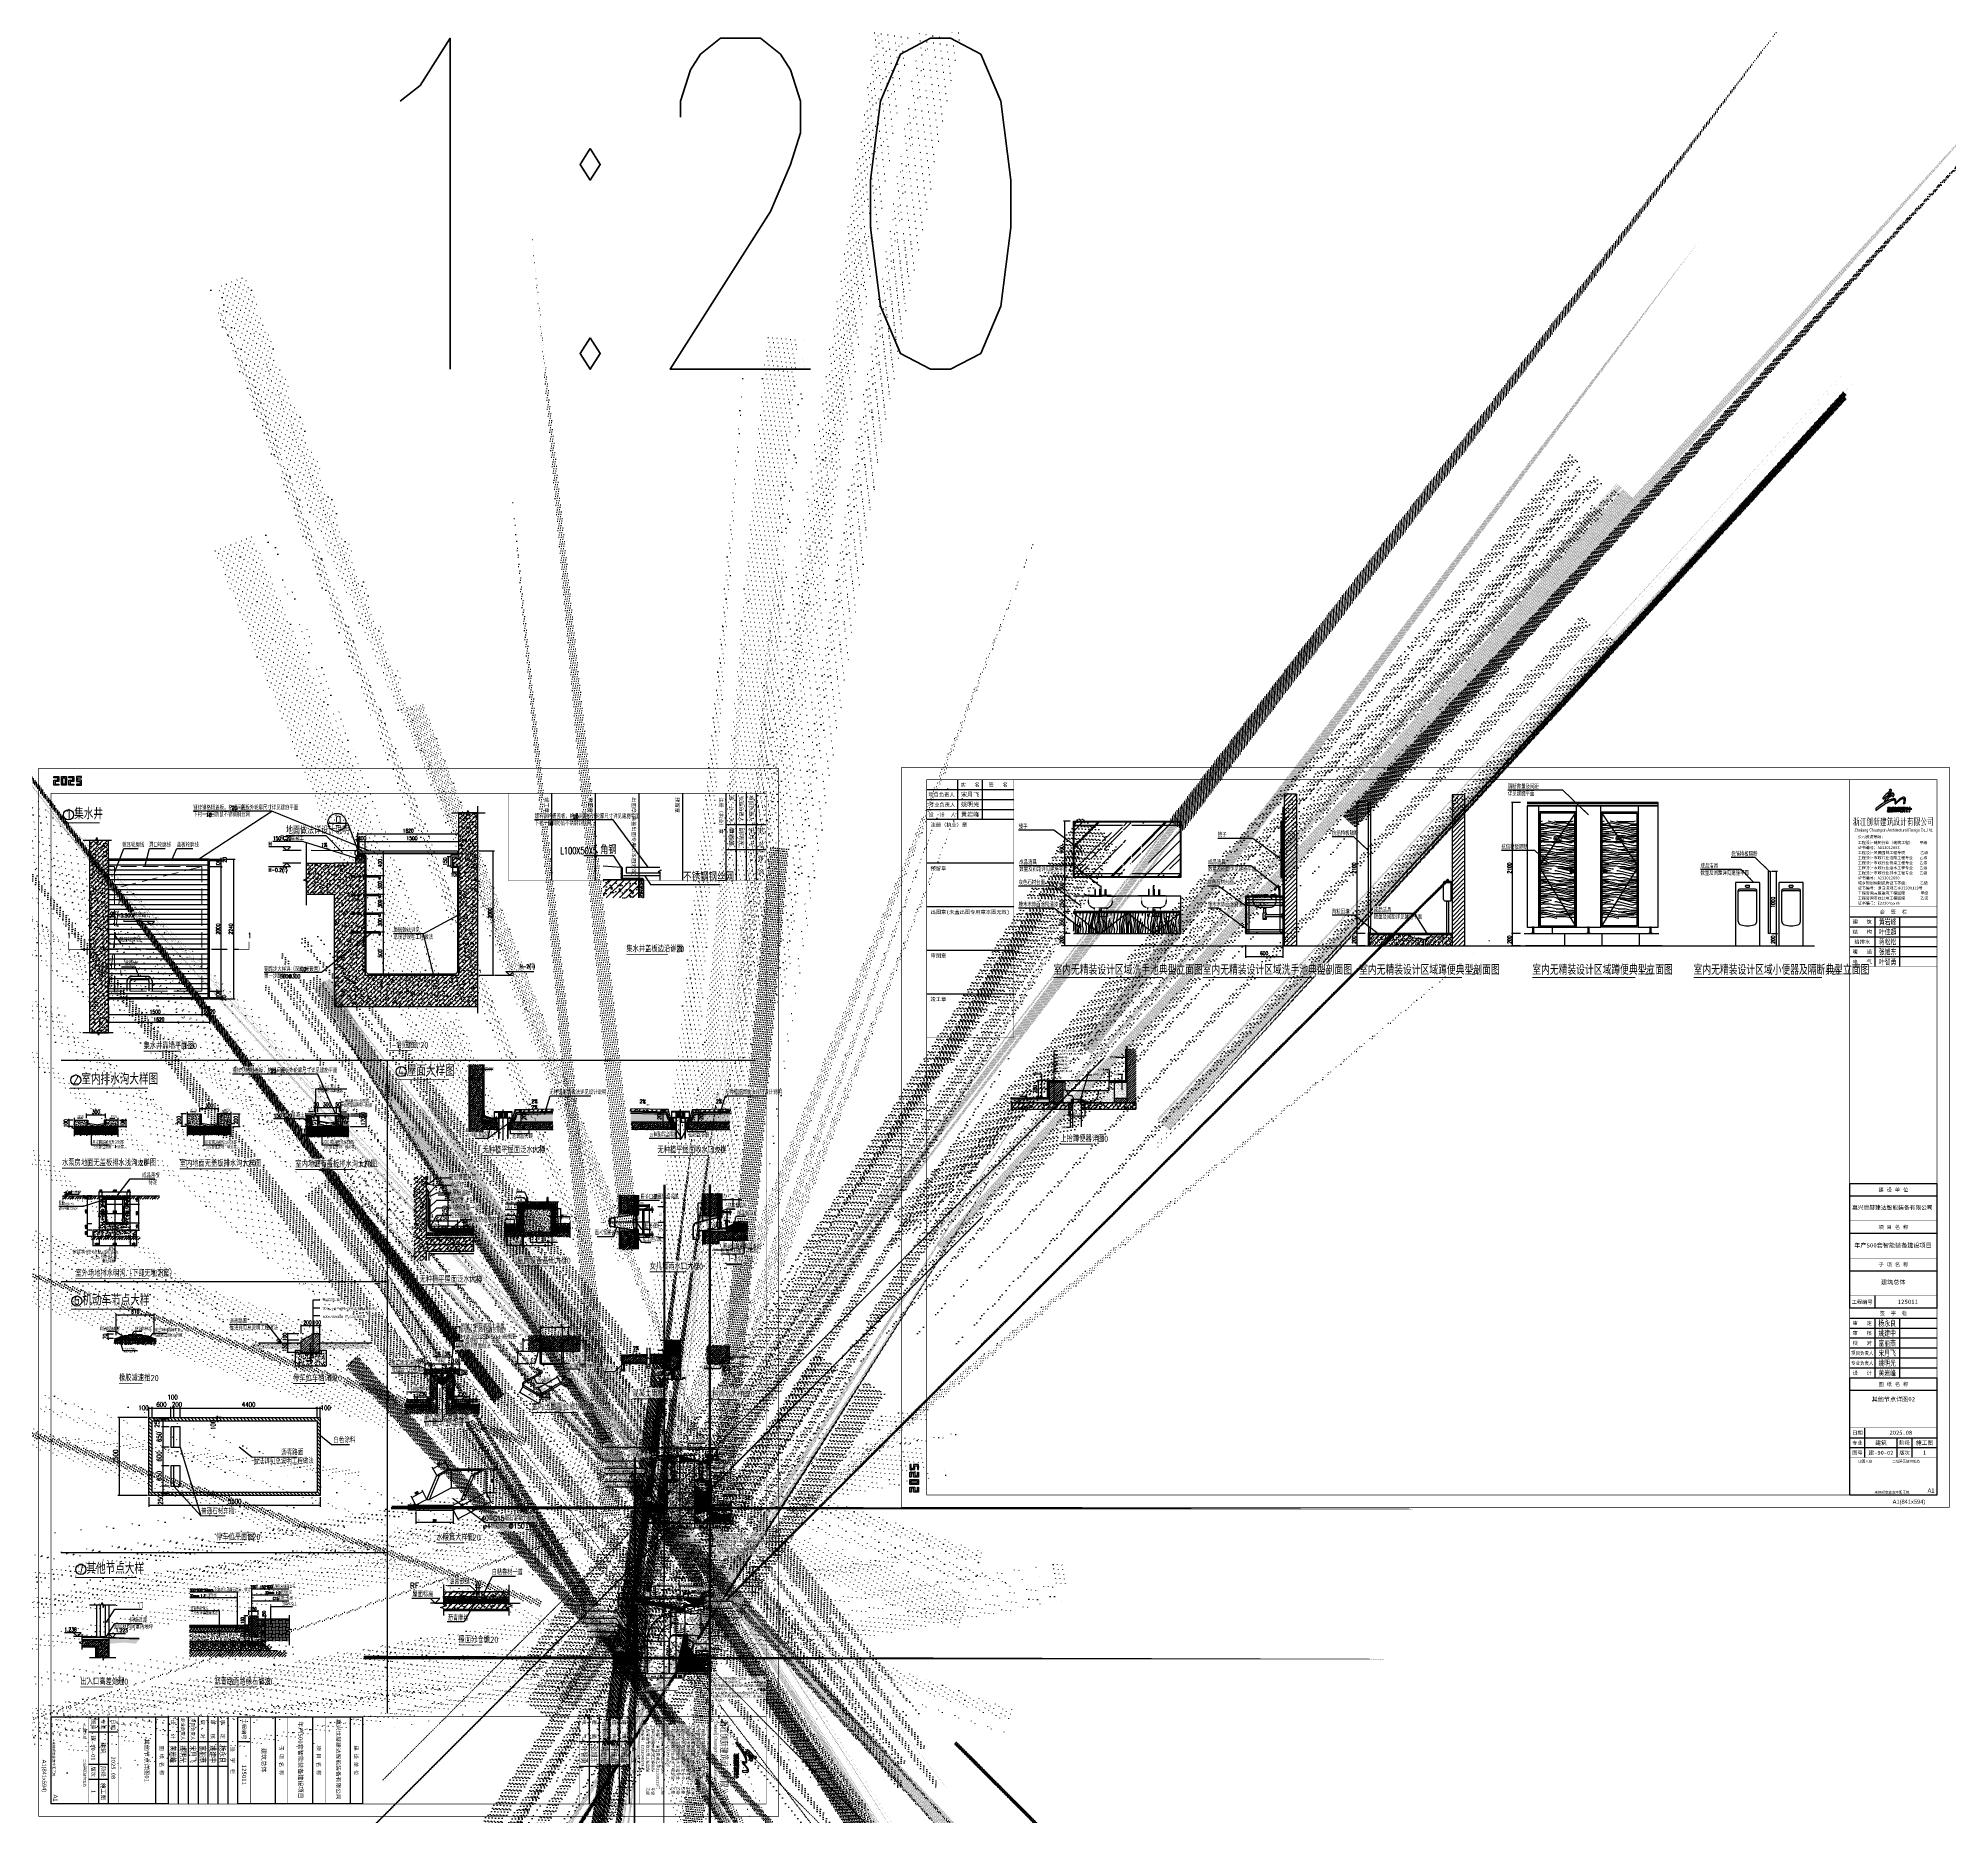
# Model space of a CAD drawing. Extents: x -40548 to 155442, y 5688 to 67136.
# Drawn here: x 124757 to 155442, y 5688 to 34230 of the extents above; entities that cross this region are included whole.
import ezdxf
from ezdxf.enums import TextEntityAlignment as Align
from ezdxf.lldxf.tags import DXFTag

# ---------------------------------------------------------------- set-up
doc = ezdxf.new("R2010")
doc.units = 0
doc.header["$LTSCALE"] = 1000
for name, pattern in [('0_Grid$0$0_Setback$0$CONCEPT$0${ Batten }', [0]), ('CENTER2', [1.125, 0.75, -0.125, 0.125, -0.125]), ('CONTINOUS', [0]), ('DASH', [0.35, 0.25, -0.1]), ('DASHED', [19.05, 12.7, -6.35]), ('HIDDEN2', [0.1875, 0.125, -0.0625]), ('HIDDEN3', [0.25, 0.125, -0.125])]:
    doc.linetypes.add(name, pattern=pattern)
doc.layers.get('DEFPOINTS').update_dxf_attribs({"color": 200})
for name, color, linetype in [('0-cxFrame', 155, 'Continuous'), ('0-DIM标注', 3, 'Continuous'), ('0-HATCH', 8, 'Continuous'), ('1Y11景观Landscape', 4, 'Continuous'), ('1Y91面层装饰DecorativeFinish', 2, 'Continuous'), ('1Y96详图碎部填充Hatch', 127, 'Continuous'), ('1Y96详图碎部填充Hatch-RefEdit0', 127, 'Continuous'), ('2', 2, 'Continuous'), ('2-3', 3, 'Continuous'), ('4', 3, 'Continuous'), ('A-AXIS-DP', 126, 'Continuous'), ('A-AXIS-SYMB', 3, 'Continuous'), ('A-detl-XH', 8, 'Continuous'), ('A-HATCH-1', 252, 'Continuous'), ('A-LIN-V', 9, 'Continuous'), ('A-SFCE', 30, 'Continuous'), ('A-TEXT', 61, 'Continuous'), ('AD-ARCH-AXIS', 1, 'CENTER'), ('AD-LEVL-HIGH', 61, 'Continuous'), ('AD-NAME-DRWN', 91, 'Continuous'), ('AD-SIGN', 195, 'Continuous'), ('AE-FNSH', 11, 'Continuous'), ('AE-FNSH-DOPE', 22, 'Continuous'), ('AE-HDWR', 8, 'Continuous'), ('AE-PATN-MATE', 8, 'Continuous'), ('AE-PIPE', 10, 'Continuous'), ('AE-STAR', 51, 'Continuous'), ('AE-STRU-HACH', 40, 'Continuous'), ('AE-STRU-MATE', 8, 'Continuous'), ('AE-SUFC', 3, 'Continuous'), ('AE-WALL', 255, 'Continuous'), ('AE-WIND', 11, 'Continuous'), ('ANNO-NOTE', 60, 'Continuous'), ('AS-WALL', 40, 'Continuous'), ('C-SHET-SHET', 7, 'Continuous'), ('COLS', 1, 'Continuous'), ('CR-PUB-TEXT', 7, 'Continuous'), ('CR-建-detl-FINISH', 1, 'Continuous'), ('CR-建-detl-H', 9, 'Continuous'), ('CR-建-detl-MEDM', 50, 'Continuous'), ('CR-建-detl-METL', 3, 'Continuous'), ('CR-建-detl-water-DASH', 210, 'Continuous'), ('CR-建-detl-XH', 8, 'Continuous'), ('CR-建-DIM-SYMB', 3, 'Continuous'), ('CR-建-dims-10', 140, 'Continuous'), ('CR-建-Dims-IDEN', 13, 'Continuous'), ('CR-建-floor-DRAIN-A', 120, 'Continuous'), ('CR-暖-ACS-YFG-FL', 2, 'Continuous'), ('CR-暖-ACS-YFG-FRZX', 5, 'CENTER'), ('DIM', 1, 'Continuous'), ('DIM_ELEV', 3, 'Continuous'), ('DIM_LEAD', 3, 'Continuous'), ('DIM_SYMB', 3, 'Continuous'), ('DOTE', 1, 'Continuous'), ('d填充－粉刷', 8, 'Continuous'), ('FC-门坎线', 8, 'Continuous'), ('FF-FIXT', 31, 'Continuous'), ('FS-粉刷线-165-LAT', 165, 'Continuous'), ('hat', 8, 'Continuous'), ('HATCH', 252, 'Continuous'), ('HATH', 9, 'Continuous'), ('HAT【填充】', 7, 'Continuous'), ('HB-02铝材层', 3, 'Continuous'), ('hxy立面图', 30, 'Continuous'), ('HZHZNEWPLOTLAYER#@$TT', 7, 'Continuous'), ('LINE', 4, 'CENTER2'), ('M1', 7, 'Continuous'), ('PUB_DIM', 3, 'Continuous'), ('PUB_HATCH', 8, 'Continuous'), ('PUB_TEXT', 7, 'Continuous'), ('qianming', 155, 'Continuous'), ('S_PLAN_REIN', 1, 'Continuous'), ('Screws', 210, 'Continuous'), ('SPACE', 7, 'Continuous'), ('T-填充', 251, 'Continuous'), ('TC填充－混凝土-LEON.CN', 145, 'Continuous'), ('WALL', 9, 'Continuous'), ('XD-DIMS-OTSD', 61, 'Continuous'), ('填充', 8, 'Continuous'), ('建-填充', 9, 'Continuous'), ('建-墙-填充', 8, 'Continuous'), ('建-墙-砖', 9, 'Continuous'), ('建-墙-砼', 9, 'Continuous'), ('建-尺寸', 3, 'Continuous'), ('建-引出', 3, 'Continuous'), ('建-符号', 13, 'Continuous'), ('建-节点-3', 3, 'Continuous'), ('建-节点-9', 9, 'Continuous'), ('景观-详图剖线', 52, 'Continuous'), ('粉刷', 6, 'Continuous'), ('莀体', 7, 'Continuous'), ('集水坑', 8, 'Continuous')]:
    doc.layers.add(name, color=color, linetype=linetype)
for name, color, linetype, lineweight in [('0-cxText', 131, 'Continuous', 25), ('A-集水井结构边线', 211, 'Continuous', 0), ('AE-ELVE-3', 252, 'Continuous', 40), ('CR-建-Wall-stru', 40, 'Continuous', 30), ('CR-暖-ACS-YFG-F2', 6, 'Continuous', 60), ('HATCH填充', 8, 'Continuous', 9), ('景观-剖面填充', 252, 'Continuous', 9)]:
    doc.layers.add(name, color=color, linetype=linetype, lineweight=lineweight)
doc.styles.add('-宋体', font='', dxfattribs={"width": 0.8})
doc.styles.add('_TCH_DIM', font='SIMPLEX', dxfattribs={"bigfont": 'GBCBIG'})
doc.styles.add('_TCH_DIM_T3', font='SIMPLEX', dxfattribs={"width": 0.705882, "bigfont": 'GBCBIG'})
doc.styles.add('_TCH_LABEL', font='COMPLEX', dxfattribs={"bigfont": 'GBCBIG'})
doc.styles.add('_TCH_SPACE', font='SIMPLEX', dxfattribs={"bigfont": 'GBCBIG'})
doc.styles.add('_TCH_WINDOW', font='SIMPLEX', dxfattribs={"height": 3.5, "bigfont": 'GBCBIG'})
doc.styles.add('A-DIM_T3', font='SIMPLEX', dxfattribs={"width": 0.705882, "bigfont": 'GBCBIG'})
doc.styles.add('A-STANDARD', font='SIMPLEX', dxfattribs={"bigfont": 'GBCBIG'})
doc.styles.add('AUDIT_D_160810173835-4', font='STFANGSO.TTF', dxfattribs={"width": 0.7})
doc.styles.add('BZHZ', font='bzxw', dxfattribs={"width": 0.8, "bigfont": 'bzhz'})
doc.styles.add('cx_biaoti', font='')
doc.styles.add('cx_tuming', font='simhei.ttf')
doc.styles.add('cx_tuqian1', font='')
doc.styles.add('EXPO2012', font='sa-rs.shx', dxfattribs={"width": 0.7, "bigfont": 'sa-hz.shx'})
doc.styles.add('HZ', font='xcsg.shx', dxfattribs={"width": 0.8, "bigfont": 'hztxt.shx'})
doc.styles.add('HZTXT5', font='aa.shx', dxfattribs={"width": 0.7, "bigfont": 'hztxt.shx'})
doc.styles.get("Standard").update_dxf_attribs({"font": 'gbenor.shx', "bigfont": 'gbcbig.shx'})
doc.styles.add('TH-STYLE1', font='@TSSDENG', dxfattribs={"width": 0.7, "bigfont": '@TSSDCHN'})
doc.styles.add('TH-STYLE1_T3_T3', font='STFANGSO.TTF', dxfattribs={"width": 0.705882})
doc.styles.add('TH-STYLE2', font='@TSSDENG', dxfattribs={"width": 0.7, "bigfont": '@TSSDCHN'})
doc.styles.add('TH-STYLE3', font='@TSSDENG', dxfattribs={"width": 0.7, "bigfont": '@TSSDCHN'})
doc.styles.add('TH-STYLE3_T3', font='@TSSDENG', dxfattribs={"width": 0.525, "bigfont": '@TSSDCHN'})
doc.styles.add('仿宋单线', font='romans1.shx', dxfattribs={"width": 0.65, "bigfont": 'fsd.shx'})
doc.styles.add('图框宋体', font='', dxfattribs={"width": 0.75})
doc.styles.add('文字', font='jrs.shx', dxfattribs={"width": 0.85, "bigfont": 'hztxt.shx'})
doc.styles.add('黑体', font='', dxfattribs={"width": 0.9})
doc.styles.get('-宋体').set_extended_font_data('NSimSun')
doc.styles.get('cx_biaoti').set_extended_font_data('SimSun')
doc.styles.get('cx_tuqian1').set_extended_font_data('SimSun')
doc.styles.get('图框宋体').set_extended_font_data('SimSun')
doc.styles.get('黑体').set_extended_font_data('冬青黑体简体中文 W3')
tags = doc.linetypes.add('CENTER', pattern=[2, 1.25, -0.25, 0.25, -0.25]).pattern_tags.tags
tags[10:11] = [DXFTag(74, 4), DXFTag(75, 0), DXFTag(340, '0'), DXFTag(46, 1.0), DXFTag(50, 0.0), DXFTag(44, 0.0), DXFTag(45, 0.0)]
tags[8:9] = [DXFTag(74, 4), DXFTag(75, 0), DXFTag(340, '0'), DXFTag(46, 1.0), DXFTag(50, 0.0), DXFTag(44, 0.0), DXFTag(45, 0.0)]
tags[6:7] = [DXFTag(74, 4), DXFTag(75, 0), DXFTag(340, '0'), DXFTag(46, 1.0), DXFTag(50, 0.0), DXFTag(44, 0.0), DXFTag(45, 0.0)]
tags[4:5] = [DXFTag(74, 4), DXFTag(75, 0), DXFTag(340, '0'), DXFTag(46, 1.0), DXFTag(50, 0.0), DXFTag(44, 0.0), DXFTag(45, 0.0)]
doc.dimstyles.new('_TCH_ARCH&&10', dxfattribs={"dimtxt": 29.75, "dimasz": 10, "dimexe": 25, "dimexo": 30, "dimgap": 10, "dimtad": 1, "dimdec": 0, "dimzin": 0, "dimdsep": 46, "dimtxsty": '_TCH_DIM_T3', "dimblk": 'ARCHTICK', "dimcen": 0.09, "dimdle": 1.5, "dimclrt": 7, "dimazin": 2, "dimtfac": 1, "dimtdec": 0, "dimtix": 1, "dimtmove": 2, "dimatfit": 3, "dimfxl": 0, "dimtolj": 1, "dimtzin": 0, "dimarcsym": 0})
doc.dimstyles.new('_TCH_ARCH&&10$TCH-20', dxfattribs={"dimscale": 20, "dimtxt": 2.075581, "dimasz": 1, "dimexe": 1, "dimexo": 0, "dimgap": 1, "dimtad": 1, "dimdec": 0, "dimzin": 0, "dimdsep": 46, "dimtxsty": 'TH-STYLE1_T3_T3', "dimblk": 'ARCHTICK', "dimcen": 0.09, "dimclrt": 7, "dimazin": 2, "dimtfac": 1, "dimtdec": 0, "dimtix": 1, "dimtmove": 2, "dimatfit": 3, "dimfxl": 0, "dimtolj": 1, "dimtzin": 0, "dimarcsym": 0})
doc.dimstyles.new('_TCH_ARCH&&25', dxfattribs={"dimtxt": 74.375, "dimasz": 25, "dimexe": 62.5, "dimexo": 75, "dimgap": 31.5625, "dimtad": 1, "dimdec": 0, "dimzin": 0, "dimdsep": 46, "dimtxsty": '_TCH_DIM_T3', "dimblk": 'ARCHTICK', "dimcen": 0.09, "dimclrt": 7, "dimazin": 2, "dimtfac": 1, "dimtdec": 0, "dimtix": 1, "dimtmove": 2, "dimatfit": 3, "dimfxl": 0, "dimtolj": 1, "dimtzin": 0, "dimarcsym": 0})
doc.dimstyles.new('_TCH_ARCH-10', dxfattribs={"dimscale": 10, "dimtxt": 2.975, "dimasz": 1, "dimexe": 1, "dimexo": 1, "dimgap": 1, "dimtad": 1, "dimdec": 0, "dimzin": 0, "dimdsep": 46, "dimtxsty": '_TCH_DIM_T3', "dimblk": 'ARCHTICK', "dimcen": 0.09, "dimclrt": 7, "dimazin": 2, "dimtfac": 1, "dimtdec": 0, "dimtix": 1, "dimtmove": 2, "dimatfit": 3, "dimfxl": 0, "dimtolj": 1, "dimtzin": 0, "dimarcsym": 0})
doc.dimstyles.new('_TCH_ARCH-16', dxfattribs={"dimscale": 16, "dimtxt": 2.975, "dimasz": 1, "dimexe": 1, "dimexo": 1, "dimgap": 1, "dimtad": 1, "dimdec": 0, "dimzin": 0, "dimdsep": 46, "dimtxsty": '_TCH_DIM_T3', "dimblk": 'ARCHTICK', "dimcen": 0.09, "dimclrt": 7, "dimazin": 2, "dimtfac": 1, "dimtdec": 0, "dimtix": 1, "dimtmove": 2, "dimatfit": 3, "dimfxl": 0, "dimtolj": 1, "dimtzin": 0, "dimarcsym": 0})
doc.dimstyles.new('_TCH_ARCH-20', dxfattribs={"dimscale": 20, "dimtxt": 2.975, "dimasz": 1, "dimexe": 1, "dimexo": 1, "dimgap": 1, "dimtad": 1, "dimdec": 0, "dimzin": 0, "dimdsep": 46, "dimtxsty": '_TCH_DIM_T3', "dimblk": 'ARCHTICK', "dimcen": 0.09, "dimclrt": 7, "dimazin": 2, "dimtfac": 1, "dimtdec": 0, "dimtix": 1, "dimtmove": 2, "dimatfit": 3, "dimfxl": 0, "dimtolj": 1, "dimtzin": 0, "dimarcsym": 0})
doc.dimstyles.new('_TCH_ARCH-20-0.5', dxfattribs={"dimscale": 20, "dimtxt": 3.525926, "dimasz": 1, "dimexe": 1, "dimexo": 1, "dimgap": 1, "dimtad": 1, "dimdec": 0, "dimlfac": 0.5, "dimzin": 0, "dimdsep": 46, "dimtxsty": '_TCH_DIM_T3', "dimblk": 'ARCHTICK', "dimcen": 0.09, "dimclrt": 7, "dimazin": 2, "dimtfac": 1, "dimtdec": 0, "dimtix": 1, "dimtmove": 2, "dimatfit": 3, "dimfxl": 0, "dimtolj": 1, "dimtzin": 0, "dimarcsym": 0})
doc.dimstyles.new('_TCH_ARCH-50', dxfattribs={"dimscale": 50, "dimtxt": 2.975, "dimasz": 1, "dimexe": 1, "dimexo": 1, "dimgap": 1, "dimtad": 1, "dimdec": 0, "dimzin": 0, "dimdsep": 46, "dimtxsty": '_TCH_DIM_T3', "dimblk": 'ARCHTICK', "dimcen": 0.09, "dimclrt": 7, "dimazin": 2, "dimtfac": 1, "dimtdec": 0, "dimtix": 1, "dimtmove": 2, "dimatfit": 3, "dimfxl": 0, "dimtolj": 1, "dimtzin": 0, "dimarcsym": 0})
doc.dimstyles.new('A-DIM-20', dxfattribs={"dimscale": 20, "dimtxt": 2.975, "dimasz": 1, "dimexe": 1, "dimexo": 1, "dimgap": 1, "dimtad": 1, "dimdec": 0, "dimzin": 0, "dimdsep": 46, "dimtxsty": 'A-DIM_T3', "dimblk": 'ARCHTICK', "dimcen": 0.09, "dimclrt": 7, "dimazin": 2, "dimtfac": 1, "dimtdec": 0, "dimtix": 1, "dimtmove": 2, "dimatfit": 3, "dimfxl": 0, "dimtolj": 1, "dimtzin": 0, "dimarcsym": 0})
doc.dimstyles.new('A-DIM-50', dxfattribs={"dimscale": 50, "dimtxt": 2.975, "dimasz": 1, "dimexe": 1, "dimexo": 1, "dimgap": 1, "dimtad": 1, "dimdec": 0, "dimzin": 0, "dimdsep": 46, "dimtxsty": 'A-DIM_T3', "dimblk": 'ARCHTICK', "dimcen": 0.09, "dimclrt": 7, "dimazin": 2, "dimtfac": 1, "dimtdec": 0, "dimtix": 1, "dimtmove": 2, "dimatfit": 3, "dimfxl": 0, "dimtolj": 1, "dimtzin": 0, "dimarcsym": 0})
doc.dimstyles.new('AXIS-10', dxfattribs={"dimscale": 0.1, "dimtxt": 300, "dimasz": 100, "dimexe": 250, "dimexo": 0, "dimgap": 150, "dimtad": 1, "dimdec": 0, "dimzin": 0, "dimdsep": 46, "dimtxsty": '仿宋单线', "dimblk1": 'ARCHTICK', "dimblk2": 'ARCHTICK', "dimsah": 1, "dimcen": 200, "dimclrd": 11, "dimclre": 11, "dimclrt": 256, "dimadec": 0, "dimazin": 0, "dimtfac": 1, "dimtdec": 0, "dimtix": 1, "dimtmove": 2, "dimatfit": 3, "dimldrblk": 'ARCHTICK', "dimfxl": 0, "dimtolj": 1, "dimtzin": 0, "dimarcsym": 0})
doc.dimstyles.new('TH-DIM10', dxfattribs={"dimscale": 10, "dimtxt": 3, "dimasz": 2, "dimexe": 1, "dimexo": 0, "dimgap": 1.5, "dimtad": 1, "dimdec": 0, "dimdsep": 46, "dimtxsty": 'TH-STYLE3', "dimblk1": 'ARCHTICK', "dimblk2": 'ARCHTICK', "dimsah": 1, "dimcen": -1, "dimclrd": 256, "dimclre": 256, "dimclrt": 256, "dimazin": 0, "dimtfac": 1, "dimtdec": 0, "dimtix": 1, "dimtmove": 2, "dimatfit": 0, "dimldrblk": 'ARCHTICK', "dimfxl": 0, "dimtolj": 1, "dimtzin": 0, "dimlwd": -1, "dimlwe": -1, "dimarcsym": 0})
doc.dimstyles.new('TH-DIM10$TCH-10', dxfattribs={"dimscale": 10, "dimtxt": 3.022222, "dimasz": 2, "dimexe": 1, "dimexo": 0, "dimgap": 1.5, "dimtad": 1, "dimdec": 0, "dimdsep": 46, "dimtxsty": 'TH-STYLE3_T3', "dimblk": 'ARCHTICK', "dimblk1": 'ARCHTICK', "dimblk2": 'ARCHTICK', "dimcen": -1, "dimclrd": 256, "dimclre": 256, "dimclrt": 256, "dimazin": 0, "dimtfac": 1, "dimtdec": 0, "dimtix": 1, "dimtmove": 2, "dimatfit": 0, "dimldrblk": 'ARCHTICK', "dimfxl": 0, "dimtolj": 1, "dimtzin": 0, "dimlwd": -1, "dimlwe": -1, "dimarcsym": 0})
doc.dimstyles.new('TH-DIM10$TCH-20', dxfattribs={"dimscale": 20, "dimtxt": 2.4, "dimasz": 2, "dimexe": 1, "dimexo": 0, "dimgap": 1.5, "dimtad": 1, "dimdec": 0, "dimdsep": 46, "dimtxsty": 'TH-STYLE3_T3', "dimblk": 'ARCHTICK', "dimblk1": 'ARCHTICK', "dimblk2": 'ARCHTICK', "dimcen": -1, "dimclrd": 256, "dimclre": 256, "dimclrt": 256, "dimazin": 0, "dimtfac": 1, "dimtdec": 0, "dimtix": 1, "dimtmove": 2, "dimatfit": 0, "dimldrblk": 'ARCHTICK', "dimfxl": 0, "dimtolj": 1, "dimtzin": 0, "dimlwd": -1, "dimlwe": -1, "dimarcsym": 0})
pattern_1 = [(37.5, (-711072.486, -598547.042), (-0.64001252, 19.5765295), [0, -15.4432, 0, -17.272, 0, -16.51]), (7.5, (-711072.486, -598547.042), (17.9809313, 28.673004), [0, -8.3312, 0, -13.9192, 0, -5.334]), (327.5, (-711084.983, -598547.042), (31.6396948, 0.0574874), [0, -5.08, 0, -18.288, 0, -23.876]), (317.5, (-711084.983, -598547.042), (30.5422581, 8.9171729), [0, -2.54, 0, -11.9888, 0, -13.716])]
pattern_2 = [(45, (-33926.475, -74853.203), (-11.2253202, 11.2253202), []), (135, (-33926.475, -74853.203), (-11.2253202, -11.2253202), [])]
pattern_3 = [(45, (-34083.443, -74853.203), (-11.2253202, 11.2253202), []), (135, (-34083.443, -74853.203), (-11.2253202, -11.2253202), [])]
pattern_4 = [(45, (-34108.443, -74853.203), (-11.2253202, 11.2253202), []), (135, (-34108.443, -74853.203), (-11.2253202, -11.2253202), [])]
pattern_5 = [(45, (-164129.808, -87743.853), (-2.499999996, 2.499999996), [])]
pattern_6 = [(45, (36948.42, -43187.784), (-11.785113, 11.785113), []), (50, (36948.42, -43187.784), (47.817346, -4.183476), [5, -55]), (355, (36948.42, -43187.784), (-9.25009, 50.146142), [4, -44]), (100.4514, (36952.404, -43188.133), (38.567292, 45.962636), [4.249346, -46.742807]), (46.1842, (36948.42, -43174.45), (71.149403, -11.0346), [7.5, -82.5]), (96.6356, (36954.35, -43175.37), (62.310847, 64.94119), [6.37402, -70.1142]), (351.1842, (36948.42, -43174.45), (62.310796, 64.94124), [6, -66]), (21, (36955.086, -43177.784), (39.793803, -26.84126), [5, -55]), (326, (36955.086, -43177.784), (16.221022, 48.343336), [4, -44]), (71.4514, (36958.4, -43180.02), (56.014842, 21.502033), [4.249346, -46.742807]), (37.5, (36948.42, -43187.784), (0.810657, 22.1929236), [0, -43.466667, 0, -44.666667, 0, -44.166667]), (7.5, (36948.42, -43187.784), (17.537969, 26.294114), [0, -25.4666667, 0, -42.4666667, 0, -16.8333333]), (327.5, (36933.553, -43187.784), (35.5881624, -1.503658), [0, -16.666667, 0, -52, 0, -69]), (317.5, (36926.886, -43187.784), (38.879078, 6.6736655), [0, -21.666667, 0, -34.533333, 0, -49])]
pattern_7 = [(50, (2072774.248, 4190380.54), (35.86300913, -3.13760675), [3.75, -41.25]), (355, (2072774.25, 4190380.54), (-6.93756668, 37.60960668), [3, -33]), (100.4514, (2072777.237, 4190380.28), (28.92546909, 34.4719771), [3.1870095, -35.0571056]), (46.1842, (2072774.25, 4190390.54), (53.36205243, -8.2759507), [5.625, -61.875]), (96.6356, (2072778.695, 4190389.85), (46.7331353, 48.70589355), [4.7805144, -52.58565]), (351.1842, (2072774.25, 4190390.54), (46.73309726, 48.70593005), [4.5, -49.5]), (21, (2072779.248, 4190388.04), (29.8453526, -20.13094453), [3.75, -41.25]), (326, (2072779.25, 4190388.04), (12.1657666, 36.25750225), [3, -33]), (71.4514, (2072781.735, 4190386.362), (42.01113143, 16.12652484), [3.1870095, -35.0571056]), (37.5, (2072774.248, 4190380.54), (0.607992766, 16.64469269), [0, -32.6, 0, -33.5, 0, -33.125]), (7.5, (2072774.248, 4190380.54), (13.15347687, 19.720585594), [0, -19.1, 0, -31.85, 0, -12.625]), (327.5, (2072763.098, 4190380.54), (26.69112181, -1.127743587), [0, -12.5, 0, -39, 0, -51.75]), (317.5, (2072758.098, 4190380.54), (29.15930847, 5.00524912), [0, -16.25, 0, -25.9, 0, -36.75])]
pattern_8 = [(45, (-167023.3735, -88107.5606), (-2.499999996, 2.499999996), [])]
pattern_9 = [(45, (0, 0), (-35.35533906, 35.35533906), []), (50, (0, 0), (143.4520365, -12.550427), [15, -165]), (355, (0, 0), (-27.7502667, 150.4384267), [12, -132]), (100.4514, (11.95, -1.05), (115.7018763, 137.8879084), [12.748038, -140.2284224]), (46.1842, (0, 40), (213.44821, -33.103803), [22.5, -247.5]), (96.6356, (17.79, 37.24), (186.932541, 194.823574), [19.122058, -210.3426]), (351.1842, (0, 40), (186.932389, 194.82372), [18, -198]), (21, (20, 30), (119.3814104, -80.523778), [15, -165]), (326, (20, 30), (48.6630664, 145.030009), [12, -132]), (71.4514, (29.95, 23.29), (168.0445257, 64.5060993), [12.748038, -140.2284224]), (37.5, (0, 0), (2.43197106, 66.57877077), [0, -130.4, 0, -134, 0, -132.5]), (7.5, (0, 0), (52.6139075, 78.8823424), [0, -76.4, 0, -127.4, 0, -50.5]), (-32.5, (-44.6, 0), (106.76448723, -4.51097435), [0, -50, 0, -156, 0, -207]), (-42.5, (-64.6, 0), (116.6372339, 20.0209965), [0, -65, 0, -103.6, 0, -147])]
pattern_10 = [(50, (-2053417.987, -4271372.707), (43.035611, -3.765128), [4.5, -49.5]), (355, (-2053417.987, -4271372.707), (-8.32508, 45.131528), [3.6, -39.6]), (100.4514, (-2053414.4, -4271373.02), (34.710563, 41.366373), [3.824411, -42.068527]), (46.1842, (-2053417.987, -4271360.707), (64.034463, -9.931141), [6.75, -74.25]), (96.6356, (-2053412.65, -4271361.534), (56.079762, 58.447072), [5.736617, -63.10278]), (351.1842, (-2053417.99, -4271360.707), (56.079717, 58.447116), [5.4, -59.4]), (21, (-2053411.987, -4271363.707), (35.814423, -24.1571334), [4.5, -49.5]), (326, (-2053411.987, -4271363.707), (14.59892, 43.509003), [3.6, -39.6]), (71.4514, (-2053409.003, -4271365.72), (50.413358, 19.35183), [3.824411, -42.068527]), (37.5, (-2053417.987, -4271372.707), (0.7295913, 19.9736312), [0, -39.12, 0, -40.2, 0, -39.75]), (7.5, (-2053417.987, -4271372.707), (15.7841722, 23.6647027), [0, -22.92, 0, -38.22, 0, -15.15]), (327.5, (-2053431.367, -4271372.707), (32.0293462, -1.3532923), [0, -15, 0, -46.8, 0, -62.1]), (317.5, (-2053437.367, -4271372.707), (34.99117, 6.006299), [0, -19.5, 0, -31.08, 0, -44.1])]
pattern_11 = [(37.5, (1112.031, 2496.044), (-0.400007824, 12.235330933), [0, -9.652, 0, -10.795, 0, -10.31875]), (7.5, (1112.031, 2496.044), (11.23808208, 17.920627514), [0, -5.207, 0, -8.6995, 0, -3.33375]), (327.5, (1104.22, 2496.044), (19.774809256, 0.035929617), [0, -3.175, 0, -11.43, 0, -14.9225]), (317.5, (1104.22, 2496.044), (19.08891131, 5.57323308), [0, -1.5875, 0, -7.493, 0, -8.5725])]
pattern_12 = [(6e-12, (1350.484, 444.78), (30, 60), [0, -60]), (6e-12, (1315.384, 436.68), (30, 60), [0, -60]), (6e-12, (1334.884, 436.08), (30, 60), [0, -60]), (6e-12, (1356.184, 453.78), (30, 60), [0, -60]), (6e-12, (1331.284, 433.08), (30, 60), [0, -60]), (6e-12, (1362.184, 491.58), (30, 60), [0, -60]), (6e-12, (1343.884, 486.78), (30, 60), [0, -60]), (6e-12, (1353.484, 479.28), (30, 60), [0, -60]), (6e-12, (1304.584, 478.08), (30, 60), [0, -60]), (6e-12, (1333.984, 475.38), (30, 60), [0, -60]), (6e-12, (1322.584, 460.08), (30, 60), [0, -60]), (6e-12, (1323.184, 437.58), (30, 60), [0, -60]), (6e-12, (1345.684, 435.18), (30, 60), [0, -60]), (6e-12, (1362.184, 461.58), (30, 60), [0, -60]), (6e-12, (1306.084, 452.28), (30, 60), [0, -60]), (6e-12, (1311.184, 462.48), (30, 60), [0, -60]), (6e-12, (1334.584, 458.28), (30, 60), [0, -60]), (6e-12, (1326.184, 449.58), (30, 60), [0, -60]), (6e-12, (1321.384, 469.38), (30, 60), [0, -60]), (6e-12, (1328.884, 491.88), (30, 60), [0, -60]), (6e-12, (1308.484, 439.68), (30, 60), [0, -60]), (6e-12, (1341.484, 479.58), (30, 60), [0, -60]), (6e-12, (1313.584, 480.48), (30, 60), [0, -60]), (6e-12, (1308.784, 488.28), (30, 60), [0, -60]), (130.601294, (1358.4978, 472.7922), (-149.9999983431, 180.000000787), [2.6341554, -1103.7111]), (18.4349488, (1354.212, 473.935), (149.999999447, 59.999999557), [2.710524, -376.76279]), (90, (1354.212, 471.364), (30, 60), [2.5714284, -117.428565]), (161.565051, (1356.784, 470.5065), (-150.000000755, 59.999995527), [2.710524, -376.76279]), (53.1301023, (1356.784, 470.507), (30.000000057, 59.999999972), [2.857143, -297.14285]), (135, (1359.07, 439.935), (-30.00000363, 59.99999594), [2.424366, -167.28126]), (45, (1355.64, 439.935), (29.99999981, 59.99999976), [2.424366, -167.28126]), (135, (1357.355, 438.22), (-30.00000363, 59.99999594), [2.424366, -167.28126]), (45, (1357.355, 438.22), (29.99999981, 59.99999976), [2.424366, -167.28126]), (116.565051, (1330.21, 480.22), (-5.2e-06, 119.99999674), [3.1943826, -63.88765]), (180, (1328.784, 483.08), (-30, 60), [3.4285716, -56.571425]), (63.4349488, (1323.926, 480.22), (3e-07, 119.9999994), [3.1943826, -63.88765]), (116.565051, (1325.355, 477.364), (-5.2e-06, 119.99999674), [3.1943826, -63.88765]), (6e-12, (1325.355, 477.364), (30, 60), [3.4285716, -56.571425]), (63.4349488, (1328.784, 477.364), (3e-07, 119.9999994), [3.1943826, -63.88765]), (107.102728, (1352.7835, 459.935), (-89.9999965593, 300.000000484), [3.8861346, -1628.29025]), (143.972626, (1351.6407, 463.6494), (-569.999992774, 419.9999995246), [3.8861346, -812.202]), (180, (1348.5, 465.935), (-30, 60), [3.7142856, -56.28571]), (36.0273733, (1341.6407, 463.6494), (569.9999957876, 419.9999954723), [3.8861346, -812.202]), (71.5650511, (1340.498, 460.221), (90.000000462, 299.999999483), [3.6140316, -375.85928]), (107.102728, (1341.6407, 456.5065), (-89.9999965593, 300.000000484), [3.8861346, -1628.29025]), (143.972626, (1344.7835, 454.221), (-569.999992774, 419.9999995246), [3.8861346, -812.202]), (6e-12, (1344.784, 454.22), (30, 60), [3.7142856, -56.28571]), (36.0273733, (1348.498, 454.221), (569.9999957876, 419.9999954723), [3.8861346, -812.202]), (71.5650511, (1351.641, 456.5065), (90.000000462, 299.999999483), [3.6140316, -375.85928]), (150.255118, (1353.355, 487.935), (-90.000000213, 59.999999256), [2.303502, -481.43196]), (90, (1351.355, 486.792), (30, 60), [2.2857144, -117.714275]), (29.7448813, (1351.355, 486.792), (90.000000053, 59.99999972), [2.303502, -481.43196]), (116.565051, (1339.355, 445.364), (-5.2e-06, 119.99999674), [3.1943826, -63.88765]), (168.690067, (1337.9264, 448.221), (-270.0000002, 59.9999984944), [2.9137254, -608.96855]), (41.1859251, (1332.7835, 446.7922), (749.9999954558, 659.999994229), [3.0371844, -1272.5802]), (90, (1332.784, 443.935), (30, 60), [2.857143, -117.14285]), (138.814074, (1335.0693, 441.935), (-749.999986669, 660.0000042036), [3.0371844, -1272.5802]), (16.6992442, (1335.0693, 441.935), (989.9999925516, 299.9999968579), [2.982945, -1249.85375]), (60.9453959, (1337.9264, 442.7922), (29.9999999204, 59.9999994693), [2.9416086, -1232.53395]), (109.983106, (1314.212, 470.5065), (-150.000000565, 419.9999988885), [3.3442002, -1401.21975]), (155.556045, (1313.0693, 473.6494), (-390.0000014866, 179.9999962603), [3.4522986, -1446.51315]), (24.4439547, (1306.7835, 473.6494), (390.0000001945, 179.9999991343), [3.4522986, -1446.51315]), (70.0168934, (1305.6407, 470.5065), (150.0000004522, 419.9999989581), [3.3442002, -1401.21975]), (109.983106, (1306.7835, 467.3637), (-150.000000565, 419.9999988885), [3.3442002, -1401.21975]), (160.016893, (1309.9264, 466.221), (-150.000000088, 59.9999972667), [3.3442002, -698.93775]), (19.9831065, (1309.9264, 466.221), (149.9999991764, 59.999999905), [3.3442002, -698.93775]), (70.0168934, (1313.0693, 467.3637), (150.0000004522, 419.9999989581), [3.3442002, -1401.21975]), (122.005383, (1336.498, 465.078), (-30.000004026, 59.999996937), [2.6954232, -563.3434]), (18.4349488, (1332.498, 466.5065), (149.999999447, 59.999999557), [2.710524, -376.76279]), (90, (1332.498, 463.935), (30, 60), [2.5714284, -117.428565]), (161.565051, (1335.069, 463.078), (-150.000000755, 59.999995527), [2.710524, -376.76279]), (54.4623222, (1335.0693, 463.078), (209.9999996957, 299.9999995506), [2.457807, -1029.82115]), (116.565051, (1319.07, 450.507), (-5.2e-06, 119.99999674), [3.1943826, -63.88765]), (180, (1317.64, 453.364), (-30, 60), [3.142857, -56.85714]), (59.0362434, (1312.7835, 450.5065), (30.0000000976, 59.999999709), [3.3319728, -696.3822]), (120.963756, (1314.498, 447.6494), (-30.0000041, 59.9999972447), [3.3319728, -696.3822]), (6e-12, (1314.5, 447.65), (30, 60), [3.142857, -56.85714]), (63.4349488, (1317.64, 447.65), (3e-07, 119.9999994), [3.1943826, -63.88765])]
pattern_13 = [(45, (129972.912, 5493.33), (-16.97056, 16.97056), []), (50, (129972.91, 5493.33), (68.85698, -6.0242), [7.2, -79.2]), (355, (129972.91, 5493.33), (-13.3201, 72.21044), [5.76, -63.36]), (100.4514, (129978.65, 5492.83), (55.5369, 66.1862), [6.11906, -67.30964]), (46.1842, (129972.91, 5512.53), (102.4551, -15.8898), [10.8, -118.8]), (96.6356, (129981.45, 5511.21), (89.7276, 93.5153), [9.1786, -100.9644]), (351.1842, (129972.91, 5512.53), (89.7275, 93.5154), [8.64, -95.04]), (21, (129982.51, 5507.73), (57.30308, -38.6514), [7.2, -79.2]), (326, (129982.51, 5507.73), (23.3583, 69.6144), [5.76, -63.36]), (71.4514, (129987.29, 5504.51), (80.6614, 30.9629), [6.11906, -67.30964]), (37.5, (129972.912, 5493.33), (1.16735, 31.95781), [0, -62.592, 0, -64.32, 0, -63.6]), (7.5, (129972.912, 5493.33), (25.25468, 37.86352), [0, -36.672, 0, -61.152, 0, -24.24]), (327.5, (129951.504, 5493.33), (51.24695, -2.16527), [0, -24, 0, -74.88, 0, -99.36]), (317.5, (129941.904, 5493.33), (55.98587, 9.61008), [0, -31.2, 0, -49.728, 0, -70.56])]
pattern_14 = [(37.5, (-9352.662, -1618.287), (-0.4199557, 12.8454918), [0, -10.1333333, 0, -11.3333333, 0, -10.8333333]), (7.5, (-9352.662, -1618.287), (11.7985114, 18.814307), [0, -5.4666667, 0, -9.1333333, 0, -3.5]), (327.5, (-9360.862, -1618.287), (20.76094575, 0.037727), [0, -3.3333333, 0, -12, 0, -15.6666667]), (317.5, (-9360.862, -1618.287), (20.040844, 5.8511704), [0, -1.6666667, 0, -7.8666667, 0, -9])]
pattern_15 = [(45, (35132.997, -43187.784), (-11.785113, 11.785113), []), (50, (35132.997, -43187.784), (47.817346, -4.183476), [5, -55]), (355, (35132.997, -43187.784), (-9.25009, 50.146142), [4, -44]), (100.4514, (35136.98, -43188.133), (38.567292, 45.962636), [4.249346, -46.742807]), (46.1842, (35133, -43174.45), (71.149403, -11.0346), [7.5, -82.5]), (96.6356, (35138.93, -43175.37), (62.310847, 64.94119), [6.37402, -70.1142]), (351.1842, (35133, -43174.45), (62.310796, 64.94124), [6, -66]), (21, (35139.664, -43177.784), (39.793803, -26.84126), [5, -55]), (326, (35139.664, -43177.784), (16.221022, 48.343336), [4, -44]), (71.4514, (35142.98, -43180.02), (56.014842, 21.502033), [4.249346, -46.742807]), (37.5, (35132.997, -43187.784), (0.810657, 22.1929236), [0, -43.466667, 0, -44.666667, 0, -44.166667]), (7.5, (35132.997, -43187.784), (17.537969, 26.294114), [0, -25.4666667, 0, -42.4666667, 0, -16.8333333]), (327.5, (35118.13, -43187.784), (35.5881624, -1.503658), [0, -16.666667, 0, -52, 0, -69]), (317.5, (35111.464, -43187.784), (38.879078, 6.6736655), [0, -21.666667, 0, -34.533333, 0, -49])]
pattern_16 = [(50, (2070958.826, 4190280.54), (35.86300913, -3.13760675), [3.75, -41.25]), (355, (2070958.826, 4190280.54), (-6.93756668, 37.60960668), [3, -33]), (100.4514, (2070961.815, 4190280.28), (28.92546909, 34.4719771), [3.1870095, -35.0571056]), (46.1842, (2070958.826, 4190290.54), (53.36205243, -8.2759507), [5.625, -61.875]), (96.6356, (2070963.273, 4190289.85), (46.7331353, 48.70589355), [4.7805144, -52.58565]), (351.1842, (2070958.826, 4190290.54), (46.73309726, 48.70593005), [4.5, -49.5]), (21, (2070963.826, 4190288.04), (29.8453526, -20.13094453), [3.75, -41.25]), (326, (2070963.826, 4190288.04), (12.1657666, 36.25750225), [3, -33]), (71.4514, (2070966.313, 4190286.362), (42.01113143, 16.12652484), [3.1870095, -35.0571056]), (37.5, (2070958.826, 4190280.54), (0.607992766, 16.64469269), [0, -32.6, 0, -33.5, 0, -33.125]), (7.5, (2070958.826, 4190280.54), (13.15347687, 19.720585594), [0, -19.1, 0, -31.85, 0, -12.625]), (327.5, (2070947.676, 4190280.54), (26.69112181, -1.127743587), [0, -12.5, 0, -39, 0, -51.75]), (317.5, (2070942.676, 4190280.54), (29.15930847, 5.00524912), [0, -16.25, 0, -25.9, 0, -36.75])]
pattern_17 = [(50, (-291668.034, -414762.307), (43.035611, -3.765128), [4.5, -49.5]), (355, (-291668.034, -414762.307), (-8.32508, 45.131528), [3.6, -39.6]), (100.4514, (-291664.45, -414762.62), (34.710563, 41.3663725), [3.8244114, -42.0685267]), (46.1842, (-291668.034, -414750.307), (64.034463, -9.931141), [6.75, -74.25]), (96.6356, (-291662.7, -414751.135), (56.0797623, 58.447072), [5.736617, -63.10278]), (351.1842, (-291668.034, -414750.31), (56.079717, 58.447116), [5.4, -59.4]), (21, (-291662.034, -414753.307), (35.8144231, -24.1571334), [4.5, -49.5]), (326, (-291662.034, -414753.307), (14.59892, 43.5090027), [3.6, -39.6]), (71.4514, (-291659.05, -414755.32), (50.4133577, 19.3518298), [3.8244114, -42.0685267]), (37.5, (-291668.034, -414762.307), (0.7295913, 19.97363123), [0, -39.12, 0, -40.2, 0, -39.75]), (7.5, (-291668.034, -414762.307), (15.78417225, 23.6647027), [0, -22.92, 0, -38.22, 0, -15.15]), (327.5, (-291681.414, -414762.307), (32.02934617, -1.3532923), [0, -15, 0, -46.8, 0, -62.1]), (317.5, (-291687.414, -414762.307), (34.9911702, 6.006299), [0, -19.5, 0, -31.08, 0, -44.1])]
pattern_18 = [(37.5, (200214.824, -27239.861), (-0.6299336, 19.2682377), [0, -15.2, 0, -17, 0, -16.25]), (7.5, (200214.824, -27239.861), (17.697767, 28.221461), [0, -8.2, 0, -13.7, 0, -5.25]), (327.5, (200202.524, -27239.861), (31.1414186, 0.0565905), [0, -5, 0, -18, 0, -23.5]), (317.5, (200202.524, -27239.861), (30.061266, 8.776756), [0, -2.5, 0, -11.8, 0, -13.5])]
pattern_19 = [(45, (-627168.32, -702445.913), (-10.60660172, 10.60660172), []), (135, (-627168.32, -702445.913), (-10.60660172, -10.60660172), [])]
pattern_20 = [(45, (-12376701.3, 2060512.903), (-44.19417382, 44.19417382), []), (50, (-12376701.3, 2060512.9), (179.3150457, -15.6880337), [18.75, -206.25]), (355, (-12376701.3, 2060512.9), (-34.6878334, 188.0480334), [15, -165]), (100.4514, (-12376686.36, 2060511.6), (144.6273454, 172.3598855), [15.9350475, -175.285528]), (46.1842, (-12376701.3, 2060562.9), (266.810262, -41.3797536), [28.125, -309.375]), (96.6356, (-12376679.07, 2060559.46), (233.6656764, 243.5294677), [23.902572, -262.92825]), (351.1842, (-12376701.3, 2060562.9), (233.665486, 243.52965), [22.5, -247.5]), (21, (-12376676.3, 2060550.4), (149.226763, -100.6547227), [18.75, -206.25]), (326, (-12376676.3, 2060550.4), (60.828833, 181.2875113), [15, -165]), (71.4514, (-12376663.86, 2060542.02), (210.0556571, 80.6326242), [15.9350475, -175.285528]), (37.5, (-12376701.3, 2060512.903), (3.03996383, 83.22346346), [0, -163, 0, -167.5, 0, -165.625]), (7.5, (-12376701.3, 2060512.9), (65.76738436, 98.602928), [0, -95.5, 0, -159.25, 0, -63.125]), (327.5, (-12376757.05, 2060512.903), (133.45560904, -5.63871793), [0, -62.5, 0, -195, 0, -258.75]), (317.5, (-12376782.05, 2060512.9), (145.7965423, 25.0262456), [0, -81.25, 0, -129.5, 0, -183.75])]
pattern_21 = [(225, (40598918892.546, 3385312896.735), (5.61266008, -5.61266008), []), (315, (40598918892.546, 3385312896.735), (5.61266008, 5.61266008), [])]
pattern_22 = [(225, (40598918812.546, 3385312896.735), (5.61266008, -5.61266008), []), (315, (40598918812.546, 3385312896.735), (5.61266008, 5.61266008), [])]
pattern_23 = [(45, (40598712721.376, 3385319329.5393), (13.25825215, 22.09708691), [100, -50]), (135, (40598712721.376, 3385319329.5393), (13.25825215, -22.09708691), [100, -50])]
pattern_24 = [(50, (-158164.91, -71738.86), (71.726018, -6.275213), [7.5, -82.5]), (355, (-158164.91, -71738.86), (-13.875133, 75.219213), [6, -66]), (100.4514, (-158158.93, -71739.38), (57.850938, 68.943954), [6.374019, -70.114211]), (46.1842, (-158164.91, -71718.86), (106.724105, -16.551901), [11.25, -123.75]), (96.6356, (-158156.01, -71720.24), (93.46627, 97.411787), [9.56103, -105.1713]), (351.1842, (-158164.91, -71718.86), (93.466195, 97.41186), [9, -99]), (21, (-158154.91, -71723.86), (59.690705, -40.261889), [7.5, -82.5]), (326, (-158154.91, -71723.86), (24.331533, 72.515005), [6, -66]), (71.4514, (-158149.934, -71727.214), (84.022263, 32.25305), [6.374019, -70.114211]), (37.5, (-158164.908, -71738.858), (1.2159855, 33.2893854), [0, -65.2, 0, -67, 0, -66.25]), (7.5, (-158164.908, -71738.86), (26.3069537, 39.441171), [0, -38.2, 0, -63.7, 0, -25.25]), (327.5, (-158187.208, -71738.858), (53.3822436, -2.2554872), [0, -25, 0, -78, 0, -103.5]), (317.5, (-158197.21, -71738.86), (58.318617, 10.010498), [0, -32.5, 0, -51.8, 0, -73.5])]
pattern_25 = [(45, (-158164.908, -71926.998), (-17.6776766, 17.6776766), [])]

# ---------------------------------------------------------------- blocks, each defined once
blk = doc.blocks.new('集水井4')
at = {"extrusion": (-4.63764e-06, -2.83438e-16, 1)}
h = blk.add_hatch(dxfattribs=at)
h.set_pattern_fill('ANSI31', color=8, scale=50, angle=315)
h.set_pattern_definition([(360, (846771.69, 84857.38), (8e-09, 79.375), [])])
edge = h.paths.add_edge_path()
edge.add_line((-157051, -726075), (-158631, -726075))
edge.add_line((-158631, -726075), (-158631, -723855))
edge.add_line((-158631, -723855), (-157031, -723855))
edge.add_line((-157031, -723855), (-157031, -726075))
at = {"layer": 'A-集水井结构边线', "linetype": 'DASH', "extrusion": (-4.63764e-06, -2.83438e-16, 1), "elevation": 1}
for points in [[(-158531, -723955), (-157031, -723955), (-157031, -725955), (-158531, -725955)], [(-157031, -725955), (-157231, -724278), (-158531, -723955), (-157031, -723955)]]:
    blk.add_lwpolyline(points, close=True, dxfattribs=at)
at = {"layer": 'A-集水井结构边线', "linetype": 'DASH'}
blk.add_lwpolyline([(-157131, -723955), (-157131, -725955)], dxfattribs=at)
at = {"layer": 'AE-STAR', "extrusion": (-4.63764e-06, -2.83438e-16, 1), "elevation": 1}
for points in [[(-158651, -723835), (-157031, -723835), (-157031, -726075), (-158651, -726075)], [(-158631, -723855), (-157031, -723855), (-157031, -726055), (-158631, -726055)]]:
    blk.add_lwpolyline(points, close=True, dxfattribs=at)
for points in [[(-157331, -725955), (-157331, -725795, 0.414214), (-157411, -725715), (-157651, -725715, 0.414214), (-157731, -725795), (-157731, -725955)], [(-157381, -725955), (-157381, -725795, 0.414214), (-157411, -725765), (-157651, -725765, 0.414214), (-157681, -725795), (-157681, -725955)]]:
    blk.add_lwpolyline(points, format="xyb", dxfattribs=at)
blk = doc.blocks.new('_ArchTick')
at = {"color": 0, "linetype": 'ByBlock', "const_width": 0.1}
blk.add_lwpolyline([(-0.35, -0.35), (0.35, 0.35)], dxfattribs=at)
blk = doc.blocks.new('*D250')
at = {"layer": 'DEFPOINTS', "color": 0}
for p in [(-2032038, -4197337), (-2032028, -4197337), (-2032028, -4197384)]:
    blk.add_point(p, dxfattribs=at)
at = {"layer": 'PUB_DIM', "color": 0, "lineweight": -2}
for p, q in [((-2032038, -4197384), (-2032048, -4197384)), ((-2032038, -4197347), (-2032038, -4197394)), ((-2032038, -4197384), (-2032028, -4197384)), ((-2032028, -4197347), (-2032028, -4197394)), ((-2032028, -4197384), (-2032018, -4197384))]:
    blk.add_line(p, q, dxfattribs=at)
at = {"layer": 'PUB_DIM', "color": 0, "lineweight": -2, "xscale": 10, "yscale": 10, "zscale": 10}
blk.add_blockref('_ArchTick', (-2032038, -4197384), dxfattribs=at)
at = {"layer": 'PUB_DIM', "color": 0, "lineweight": -2, "xscale": 10, "yscale": 10, "zscale": 10, "rotation": 180}
blk.add_blockref('_ArchTick', (-2032028, -4197384), dxfattribs=at)
at = {"layer": 'PUB_DIM', "color": 7, "insert": (-2032033, -4197412), "char_height": 29.8, "attachment_point": 5, "style": '_TCH_DIM_T3'}
blk.add_mtext('\\A1;10', dxfattribs=at)
blk = doc.blocks.new('*D251')
at = {"layer": 'DEFPOINTS', "color": 0}
for p in [(-2032028, -4197337), (-2031988, -4197337), (-2031988, -4197384)]:
    blk.add_point(p, dxfattribs=at)
at = {"layer": 'PUB_DIM', "color": 0, "lineweight": -2}
for p, q in [((-2032028, -4197384), (-2032038, -4197384)), ((-2032028, -4197347), (-2032028, -4197394)), ((-2032028, -4197384), (-2031988, -4197384)), ((-2031988, -4197347), (-2031988, -4197394)), ((-2031988, -4197384), (-2031978, -4197384))]:
    blk.add_line(p, q, dxfattribs=at)
at = {"layer": 'PUB_DIM', "color": 0, "lineweight": -2, "xscale": 10, "yscale": 10, "zscale": 10}
blk.add_blockref('_ArchTick', (-2032028, -4197384), dxfattribs=at)
at = {"layer": 'PUB_DIM', "color": 0, "lineweight": -2, "xscale": 10, "yscale": 10, "zscale": 10, "rotation": 180}
blk.add_blockref('_ArchTick', (-2031988, -4197384), dxfattribs=at)
at = {"layer": 'PUB_DIM', "color": 7, "insert": (-2032008, -4197359), "char_height": 29.8, "attachment_point": 5, "style": '_TCH_DIM_T3'}
blk.add_mtext('\\A1;40', dxfattribs=at)
blk = doc.blocks.new('*D252')
at = {"layer": 'DEFPOINTS', "color": 0}
for p in [(-2032066, -4197324), (-2032037, -4197324), (-2032037, -4197334)]:
    blk.add_point(p, dxfattribs=at)
at = {"layer": 'PUB_DIM', "color": 0, "lineweight": -2}
for p, q in [((-2032047, -4197324), (-2032076, -4197324)), ((-2032047, -4197334), (-2032076, -4197334)), ((-2032066, -4197324), (-2032066, -4197314)), ((-2032066, -4197334), (-2032066, -4197324)), ((-2032066, -4197334), (-2032066, -4197344))]:
    blk.add_line(p, q, dxfattribs=at)
at = {"layer": 'PUB_DIM', "color": 0, "lineweight": -2, "xscale": 10, "yscale": 10, "zscale": 10}
for p, rotation in [((-2032066, -4197324), 270), ((-2032066, -4197334), 90)]:
    blk.add_blockref('_ArchTick', p, dxfattribs=dict(at, rotation=rotation))
at = {"layer": 'PUB_DIM', "color": 7, "insert": (-2032091, -4197329), "char_height": 29.8, "attachment_point": 5, "rotation": 90, "style": '_TCH_DIM_T3'}
blk.add_mtext('\\A1;10', dxfattribs=at)
blk = doc.blocks.new('*D14')
at = {"layer": 'DEFPOINTS', "color": 0}
for p in [(132622, 13337), (132537, 13157), (132623, 13157)]:
    blk.add_point(p, dxfattribs=at)
at = {"layer": 'PUB_DIM'}
for p, q in [((132622, 13337), (132527, 13337)), ((132537, 13337), (132537, 13157)), ((132623, 13157), (132527, 13157))]:
    blk.add_line(p, q, dxfattribs=at)
at = {"layer": 'PUB_DIM', "xscale": 20, "yscale": 20, "zscale": 20}
for p, rotation in [((132537, 13337), 90), ((132537, 13157), 270)]:
    blk.add_blockref('_ArchTick', p, dxfattribs=dict(at, rotation=rotation))
at = {"layer": 'PUB_DIM', "insert": (132507, 13247), "char_height": 30, "attachment_point": 5, "rotation": 90, "style": 'TH-STYLE3'}
blk.add_mtext('\\A1;150~180', dxfattribs=at)
blk = doc.blocks.new('*D15')
at = {"layer": 'DEFPOINTS', "color": 0}
for p in [(133466, 13337), (133536, 13337), (133463, 12957)]:
    blk.add_point(p, dxfattribs=at)
at = {"layer": 'PUB_DIM'}
for p, q in [((133466, 13337), (133546, 13337)), ((133536, 12957), (133536, 13337)), ((133463, 12957), (133546, 12957))]:
    blk.add_line(p, q, dxfattribs=at)
at = {"layer": 'PUB_DIM', "xscale": 20, "yscale": 20, "zscale": 20}
for p, rotation in [((133536, 13337), 90), ((133536, 12957), 270)]:
    blk.add_blockref('_ArchTick', p, dxfattribs=dict(at, rotation=rotation))
at = {"layer": 'PUB_DIM', "insert": (133501, 13107), "char_height": 30, "attachment_point": 5, "rotation": 90, "style": 'TH-STYLE3'}
blk.add_mtext('\\A1;350~380', dxfattribs=at)
blk = doc.blocks.new('2')
at = {"layer": 'AE-PATN-MATE'}
h = blk.add_hatch(dxfattribs=at)
h.set_pattern_fill('ANSI37', color=256, scale=10, angle=90, style=0)
h.set_pattern_definition([(135, (71123.5779, -64787.3083), (0.883883476, 0.883883476), []), (45, (71123.5779, -64787.3083), (0.883883476, -0.883883476), [])])
edge = h.paths.add_edge_path()
edge.add_ellipse((12, 37), major_axis=(-3.44, 0.14), ratio=0.730799, start_angle=102.3046, end_angle=269.0192)
edge.add_line((12, 40), (17, 40))
edge.add_ellipse((17, 39), major_axis=(-0.354, 0.354), ratio=1, start_angle=225, end_angle=315, ccw=False)
edge.add_line((18, 39), (18, 38))
edge.add_line((18, 38), (18, 37))
edge.add_line((18, 37), (19, 37))
edge.add_ellipse((22, 38), major_axis=(-2, 2), ratio=1, start_angle=61.5872, end_angle=128.5364)
edge.add_line((21, 35), (13, 35))
h = blk.add_hatch(dxfattribs=at)
h.set_pattern_fill('ANSI37', color=256, scale=10, angle=90, style=0)
h.set_pattern_definition([(225, (71123.5779, 64833.1232), (0.883883476, -0.883883476), []), (315, (71123.5779, 64833.1232), (0.883883476, 0.883883476), [])])
edge = h.paths.add_edge_path()
edge.add_ellipse((12, 8), major_axis=(-3.44, -0.14), ratio=0.730799, start_angle=90.9808, end_angle=257.6954, ccw=False)
edge.add_line((12, 6), (17, 6))
edge.add_ellipse((17, 6), major_axis=(-0.354, -0.354), ratio=1, start_angle=45, end_angle=135)
edge.add_line((18, 6), (18, 8))
edge.add_line((18, 8), (18, 9))
edge.add_line((18, 9), (19, 9))
edge.add_ellipse((22, 8), major_axis=(-2, -2), ratio=1, start_angle=231.4636, end_angle=298.4128, ccw=False)
edge.add_line((21, 11), (13, 11))
for centre, start, end in [((22, 38), 196.5872, 263.5364), ((22, 8), 96.4636, 163.4128)]:
    blk.add_arc(centre, 2.82, start, end, dxfattribs=at)
at = {"layer": 'AE-PATN-MATE', "extrusion": (0, 0, -1)}
blk.add_ellipse((12, 37), major_axis=(-3.44, 0.14), ratio=0.730799, start_param=3.141593, end_param=9.424778, dxfattribs=at)
at = {"layer": 'AE-PATN-MATE'}
blk.add_ellipse((12, 8), major_axis=(-3.44, -0.14), ratio=0.730799, start_param=3.141593, end_param=9.424778, dxfattribs=at)
blk = doc.blocks.new('钉子')
at = {"linetype": 'DASHED', "ltscale": 0.01}
blk.add_lwpolyline([(1928, -861), (1928, -861), (1934, -861), (1934, -861)], close=True, dxfattribs=at)
for points in [[(1929, -861), (1929, -860), (1933, -860), (1933, -861)], [(1933, -861), (1933, -881), (1931, -886), (1930, -881), (1930, -861)], [(1931, -865), (1931, -865)]]:
    blk.add_lwpolyline(points, dxfattribs=at)
blk = doc.blocks.new('A$C084F4FFF')
at = {"layer": 'A-HATCH-1'}
h = blk.add_hatch(dxfattribs=at)
h.set_pattern_fill('JIS_LC_8A', color=256, scale=2, style=0)
h.set_pattern_definition([(45, (-170191.733, -88013.076), (-11.0308658, 11.0308658), []), (45, (-170189.733, -88013.076), (-11.0308658, 11.0308658), [])])
h.paths.add_polyline_path([(0, 196), (0, 0), (5, 0), (5, 193, -0.338851), (57, 260), (435, 346), (435, 410), (430, 410), (430, 350), (52, 264, 0.338851)])
h = blk.add_hatch(dxfattribs=at)
h.set_pattern_fill('JIS_WOOD', color=256, scale=5, style=0)
h.set_pattern_definition([(45, (-163356.801, -88832.146), (-2.499999996, 2.499999996), [])])
h.paths.add_polyline_path([(445, 322), (445, 332), (395, 318), (395, 308)])
h = blk.add_hatch(dxfattribs=at)
h.set_pattern_fill('JIS_LC_8A', color=256, scale=2, style=0)
h.set_pattern_definition([(45, (-163366.801, -88827.687), (-11.0308658, 11.0308658), []), (45, (-163364.801, -88827.687), (-11.0308658, 11.0308658), [])])
h.paths.add_polyline_path([(95, 0), (95, 98, -0.384207), (122, 128), (535, 165), (535, 170), (117, 133, 0.384207), (90, 103), (90, 0)])
h = blk.add_hatch(dxfattribs=at)
h.set_pattern_fill('JIS_WOOD', color=256, scale=5, style=0)
h.set_pattern_definition([(45, (-163356.801, -88827.146), (-2.499999996, 2.499999996), [])])
h.paths.add_polyline_path([(430, 227), (430, 217), (445, 217), (445, 227)])
at = {"layer": 'AE-PIPE'}
for p, q in [((430, 350), (52, 264)), ((435, 346), (57, 260)), ((445, 332), (395, 318)), ((445, 322), (395, 308)), ((395, 318), (395, 313)), ((395, 313), (395, 179)), ((430, 350), (430, 410)), ((430, 410), (435, 410)), ((430, 318), (430, 182)), ((435, 346), (435, 410)), ((445, 331), (445, 326)), ((445, 327), (445, 184)), ((0, 196), (0, 0)), ((5, 193), (5, 0)), ((90, 103), (90, 0)), ((95, 98), (95, 0)), ((535, 170), (117, 133)), ((535, 165), (122, 128)), ((445, 184), (395, 179)), ((445, 227), (430, 227)), ((430, 226), (430, 216)), ((430, 217), (445, 217)), ((445, 216), (445, 226)), ((535, 170), (535, 165)), ((0, 0), (5, 0)), ((5, 0), (90, 0)), ((90, 0), (95, 0))]:
    blk.add_line(p, q, dxfattribs=at)
for centre, radius, start in [((70, 196), 70, 105.124), ((75, 193), 70, 105.124), ((120, 103), 30, 95.9315), ((125, 98), 30, 95.9315)]:
    blk.add_arc(centre, radius, start, 180, dxfattribs=at)
blk = doc.blocks.new('A$C0F107BEE')
at = {"layer": 'A-HATCH-1'}
h = blk.add_hatch(dxfattribs=at)
h.set_pattern_fill('JIS_LC_8A', color=256, scale=2, style=0)
h.set_pattern_definition([(45, (-171731.133, -108512.45), (-11.0308658, 11.0308658), []), (45, (-171729.133, -108512.45), (-11.0308658, 11.0308658), [])])
h.paths.add_polyline_path([(435, 60), (5, 129), (5, 190), (5, 251), (435, 320), (435, 380), (430, 380), (430, 324), (0, 255), (0, 190), (0, 125), (430, 56), (430, 0), (435, 0)])
h = blk.add_hatch(dxfattribs=at)
h.set_pattern_fill('JIS_WOOD', color=256, scale=5, style=0)
h.set_pattern_definition(pattern_5)
h.paths.add_polyline_path([(440, 290), (440, 300), (390, 291), (390, 281)])
h = blk.add_hatch(dxfattribs=at)
h.set_pattern_fill('JIS_WOOD', color=256, scale=5, style=0)
h.set_pattern_definition(pattern_5)
h.paths.add_polyline_path([(425, 270), (425, 260), (440, 260), (440, 270)])
h.paths.add_polyline_path([(440, 230), (440, 240), (425, 240), (425, 230)])
h.paths.add_polyline_path([(425, 200), (440, 200), (440, 210), (425, 210)])
h.paths.add_polyline_path([(425, 180), (425, 170), (440, 170), (440, 180)])
h.paths.add_polyline_path([(440, 140), (440, 150), (425, 150), (425, 140)])
h.paths.add_polyline_path([(440, 110), (440, 120), (425, 120), (425, 110)])
h.paths.add_polyline_path([(440, 80), (440, 90), (390, 99), (390, 89)])
at = {"layer": 'AE-PATN-MATE'}
for p, q in [((16, 237), (5, 129)), ((90, 267), (16, 237))]:
    blk.add_line(p, q, dxfattribs=at)
at = {"layer": 'AE-PIPE'}
for p, q in [((0, 255), (430, 324)), ((5, 251), (435, 320)), ((430, 324), (430, 380)), ((435, 380), (430, 380)), ((435, 320), (435, 380)), ((535, 380), (490, 380)), ((535, 0), (535, 380)), ((0, 190), (0, 255)), ((0, 190), (0, 125)), ((0, 125), (430, 56)), ((5, 190), (5, 251)), ((5, 190), (5, 129)), ((5, 129), (435, 60)), ((90, 113), (90, 267)), ((95, 112), (95, 268)), ((440, 300), (390, 291)), ((390, 291), (390, 89)), ((440, 290), (390, 281)), ((440, 90), (390, 99)), ((440, 80), (390, 89)), ((425, 287), (425, 93)), ((430, 56), (430, 0)), ((435, 60), (435, 0)), ((440, 300), (440, 80)), ((435, 0), (430, 0)), ((490, 0), (535, 0))]:
    blk.add_line(p, q, dxfattribs=at)
for points in [[(425, 260), (440, 260), (440, 270), (425, 270)], [(425, 230), (440, 230), (440, 240), (425, 240)], [(425, 200), (440, 200), (440, 210), (425, 210)], [(425, 170), (440, 170), (440, 180), (425, 180)], [(425, 140), (440, 140), (440, 150), (425, 150)], [(425, 110), (440, 110), (440, 120), (425, 120)]]:
    blk.add_lwpolyline(points, close=True, dxfattribs=at)
blk = doc.blocks.new('*D16')
at = {"layer": 'DEFPOINTS', "color": 0}
for p in [(134320, 15458), (134570, 15508), (134570, 15467)]:
    blk.add_point(p, dxfattribs=at)
at = {"layer": 'PUB_DIM'}
for p, q in [((134320, 15458), (134320, 15518)), ((134320, 15508), (134570, 15508)), ((134570, 15467), (134570, 15518))]:
    blk.add_line(p, q, dxfattribs=at)
at = {"layer": 'PUB_DIM', "xscale": 20, "yscale": 20, "zscale": 20, "rotation": 180}
blk.add_blockref('_ArchTick', (134320, 15508), dxfattribs=at)
at = {"layer": 'PUB_DIM', "xscale": 20, "yscale": 20, "zscale": 20}
blk.add_blockref('_ArchTick', (134570, 15508), dxfattribs=at)
at = {"layer": 'PUB_DIM', "insert": (134445, 15538), "char_height": 30, "attachment_point": 5, "style": 'TH-STYLE3'}
blk.add_mtext('\\A1;250', dxfattribs=at)
blk = doc.blocks.new('_A-section-2')
at = {"const_width": 0.1}
blk.add_lwpolyline([(0, 0), (0, 0), (0, 3)], dxfattribs=at)
at = {"style": 'TH-STYLE1', "width": 0.7}
blk.add_attdef('A', text='', height=1, dxfattribs=at).set_placement((1, 0.6), align=Align.MIDDLE)
blk = doc.blocks.new('*D17')
at = {"layer": 'DEFPOINTS', "color": 0}
for p in [(135353, 15333), (135403, 15092), (135430, 15333)]:
    blk.add_point(p, dxfattribs=at)
at = {"layer": 'PUB_DIM'}
for p, q in [((135430, 15333), (135343, 15333)), ((135403, 15092), (135343, 15092)), ((135353, 15092), (135353, 15333))]:
    blk.add_line(p, q, dxfattribs=at)
at = {"layer": 'PUB_DIM', "xscale": 20, "yscale": 20, "zscale": 20}
for p, rotation in [((135353, 15333), 90), ((135353, 15092), 270)]:
    blk.add_blockref('_ArchTick', p, dxfattribs=dict(at, rotation=rotation))
at = {"layer": 'PUB_DIM', "insert": (135323, 15212), "char_height": 30, "attachment_point": 5, "rotation": 90, "style": 'TH-STYLE3'}
blk.add_mtext('\\A1;260', dxfattribs=at)
blk = doc.blocks.new('*D18')
at = {"layer": 'DEFPOINTS', "color": 0}
for p in [(135353, 15533), (135430, 15533), (135403, 15333)]:
    blk.add_point(p, dxfattribs=at)
at = {"layer": 'PUB_DIM'}
for p, q in [((135430, 15533), (135343, 15533)), ((135353, 15333), (135353, 15533)), ((135403, 15333), (135343, 15333))]:
    blk.add_line(p, q, dxfattribs=at)
at = {"layer": 'PUB_DIM', "xscale": 20, "yscale": 20, "zscale": 20}
for p, rotation in [((135353, 15533), 90), ((135353, 15333), 270)]:
    blk.add_blockref('_ArchTick', p, dxfattribs=dict(at, rotation=rotation))
at = {"layer": 'PUB_DIM', "insert": (135323, 15433), "char_height": 30, "attachment_point": 5, "rotation": 90, "style": 'TH-STYLE3'}
blk.add_mtext('\\A1;200', dxfattribs=at)
blk = doc.blocks.new('*D19')
at = {"layer": 'DEFPOINTS', "color": 0}
for p in [(135660, 15223), (135660, 15158), (135710, 15141)]:
    blk.add_point(p, dxfattribs=at)
at = {"layer": 'PUB_DIM'}
for p, q in [((135660, 15223), (135640, 15223)), ((135660, 15158), (135660, 15233)), ((135710, 15223), (135660, 15223)), ((135710, 15141), (135710, 15233)), ((135710, 15223), (135730, 15223))]:
    blk.add_line(p, q, dxfattribs=at)
at = {"layer": 'PUB_DIM', "xscale": 20, "yscale": 20, "zscale": 20}
blk.add_blockref('_ArchTick', (135660, 15223), dxfattribs=at)
at = {"layer": 'PUB_DIM', "xscale": 20, "yscale": 20, "zscale": 20, "rotation": 180}
blk.add_blockref('_ArchTick', (135710, 15223), dxfattribs=at)
at = {"layer": 'PUB_DIM', "insert": (135685, 15253), "char_height": 30, "attachment_point": 5, "style": 'TH-STYLE3'}
blk.add_mtext('\\A1;≥50', dxfattribs=at)
blk = doc.blocks.new('_ARROW')
blk.add_solid([(0, 0), (-1, 0.1), (-1, -0.1)])
blk = doc.blocks.new('*D20')
at = {"layer": 'DEFPOINTS', "color": 0}
for p in [(134315, 15271), (134315, 15205), (134365, 15189)]:
    blk.add_point(p, dxfattribs=at)
at = {"layer": 'PUB_DIM'}
for p, q in [((134315, 15271), (134295, 15271)), ((134315, 15205), (134315, 15281)), ((134365, 15271), (134315, 15271)), ((134365, 15189), (134365, 15281)), ((134365, 15271), (134385, 15271))]:
    blk.add_line(p, q, dxfattribs=at)
at = {"layer": 'PUB_DIM', "xscale": 20, "yscale": 20, "zscale": 20}
blk.add_blockref('_ArchTick', (134315, 15271), dxfattribs=at)
at = {"layer": 'PUB_DIM', "xscale": 20, "yscale": 20, "zscale": 20, "rotation": 180}
blk.add_blockref('_ArchTick', (134365, 15271), dxfattribs=at)
at = {"layer": 'PUB_DIM', "insert": (134393, 15301), "char_height": 30, "attachment_point": 5, "style": 'TH-STYLE3'}
blk.add_mtext('\\A1;≥50', dxfattribs=at)
blk = doc.blocks.new('*D30')
at = {"layer": 'DEFPOINTS', "color": 0}
for p in [(132330, 16720), (132630, 16721), (132630, 16655)]:
    blk.add_point(p, dxfattribs=at)
at = {"layer": 'PUB_DIM'}
for p, q in [((132330, 16720), (132330, 16645)), ((132330, 16655), (132630, 16655)), ((132630, 16721), (132630, 16645))]:
    blk.add_line(p, q, dxfattribs=at)
at = {"layer": 'PUB_DIM', "xscale": 20, "yscale": 20, "zscale": 20, "rotation": 180}
blk.add_blockref('_ArchTick', (132330, 16655), dxfattribs=at)
at = {"layer": 'PUB_DIM', "xscale": 20, "yscale": 20, "zscale": 20}
blk.add_blockref('_ArchTick', (132630, 16655), dxfattribs=at)
at = {"layer": 'PUB_DIM', "insert": (132480, 16685), "char_height": 30, "attachment_point": 5, "style": 'TH-STYLE3'}
blk.add_mtext('\\A1;≥250', dxfattribs=at)
blk = doc.blocks.new('443322')
at = {"layer": 'AE-PATN-MATE'}
blk.add_hatch(color=256, dxfattribs=at).paths.add_polyline_path([(264379, -362181), (264351, -362181), (264339, -362188), (264334, -362201), (264382, -362201), (264394, -362188)])
at = {"layer": 'A-TEXT'}
for points in [[(264354, -362192), (264482, -362031), (264728, -362031)], [(264366, -362192), (264426, -362163), (264537, -362163)]]:
    blk.add_lwpolyline(points, dxfattribs=at)
at = {"layer": 'AE-FNSH'}
blk.add_lwpolyline([(264355, -362314, -0.013708), (264355, -362317), (264359, -362191), (264366, -362191), (264366, -362189), (264355, -362189), (264345, -362189), (264345, -362191), (264352, -362191), (264355, -362314)], format="xyb", dxfattribs=at)
at = {"layer": 'AE-SUFC'}
blk.add_lwpolyline([(264334, -362201), (264382, -362201), (264394, -362188), (264379, -362181), (264351, -362181), (264339, -362188), (264334, -362201)], dxfattribs=at)
at = {"layer": 'AS-WALL'}
blk.add_line((264334, -362201), (264534, -362201), dxfattribs=at)
at = {"layer": 'A-TEXT', "style": 'TH-STYLE1', "width": 0.7}
for s, p in [('镀锌垫片20×20×0.7', (264632, -362064)), ('水泥钉或射钉@500', (264640, -362023)), ('密封胶封严', (264487, -362150))]:
    blk.add_text(s, height=25, dxfattribs=at).set_placement(p, align=Align.CENTER)
blk = doc.blocks.new('*D29')
at = {"layer": 'DEFPOINTS', "color": 0}
for p in [(135176, 16750), (135464, 16751), (135464, 16685)]:
    blk.add_point(p, dxfattribs=at)
at = {"layer": 'PUB_DIM'}
for p, q in [((135176, 16750), (135176, 16675)), ((135176, 16685), (135464, 16685)), ((135464, 16751), (135464, 16675))]:
    blk.add_line(p, q, dxfattribs=at)
at = {"layer": 'PUB_DIM', "xscale": 20, "yscale": 20, "zscale": 20, "rotation": 180}
blk.add_blockref('_ArchTick', (135176, 16685), dxfattribs=at)
at = {"layer": 'PUB_DIM', "xscale": 20, "yscale": 20, "zscale": 20}
blk.add_blockref('_ArchTick', (135464, 16685), dxfattribs=at)
at = {"layer": 'PUB_DIM', "insert": (135320, 16715), "char_height": 30, "attachment_point": 5, "style": 'TH-STYLE3'}
blk.add_mtext('\\A1;≥250', dxfattribs=at)
blk = doc.blocks.new('A$C006627A6')
at = {"layer": 'A-HATCH-1'}
h = blk.add_hatch(dxfattribs=at)
h.set_pattern_fill('JIS_WOOD', color=256, scale=5, style=0)
h.set_pattern_definition([(135, (167341.373, -88107.5606), (2.499999996, 2.499999996), [])])
h.paths.add_polyline_path([(-10, 331), (89, 331), (89, 326), (-10, 326)])
h = blk.add_hatch(dxfattribs=at)
h.set_pattern_fill('JIS_WOOD', color=256, scale=5, style=0)
h.set_pattern_definition(pattern_8)
h.paths.add_polyline_path([(84, 0), (89, 0), (89, 326), (84, 326)])
h.paths.add_polyline_path([(84, 245), (84, 250), (48, 250, -0.414214), (43, 255), (43, 291, 0.414214), (33, 301), (0, 301), (0, 296), (33, 296, -0.414214), (38, 291), (38, 255, 0.414214), (48, 245)])
h.paths.add_polyline_path([(270, 250), (234, 250), (234, 245), (270, 245, 0.414214), (280, 255), (280, 291, -0.414214), (285, 296), (318, 296), (318, 301), (285, 301, 0.414214), (275, 291), (275, 255, -0.414214)])
h.paths.add_polyline_path([(229, 0), (234, 0), (234, 326), (229, 326)])
h = blk.add_hatch(dxfattribs=at)
h.set_pattern_fill('JIS_WOOD', color=256, scale=5, style=0)
h.set_pattern_definition([(45, (-168053.1745, -88221.756), (-2.499999996, 2.499999996), [])])
h.paths.add_polyline_path([(304, 421), (304, 427), (14, 427), (14, 421)])
h = blk.add_hatch(dxfattribs=at)
h.set_pattern_fill('JIS_WOOD', color=256, scale=5, style=0)
h.set_pattern_definition(pattern_8)
h.paths.add_polyline_path([(328, 331), (229, 331), (229, 326), (328, 326)])
at = {"layer": 'A-LIN-V'}
blk.add_lwpolyline([(159, -28), (159, 462)], dxfattribs=at)
at = {"layer": 'AE-PIPE'}
for p, q in [((-10, 331), (89, 331)), ((-10, 326), (-10, 331)), ((-10, 326), (84, 326)), ((14, 421), (14, 331)), ((84, 326), (84, 0)), ((89, 331), (89, 421)), ((89, 331), (89, 0)), ((89, 331), (229, 331)), ((92, 331), (92, 421)), ((104, 331), (104, 421)), ((107, 331), (107, 421)), ((129, 331), (129, 421)), ((132, 331), (132, 421)), ((157, 331), (157, 421)), ((160, 331), (160, 421)), ((186, 331), (186, 421)), ((189, 331), (189, 421)), ((211, 331), (211, 421)), ((214, 331), (214, 421)), ((226, 331), (226, 421)), ((229, 331), (229, 421)), ((229, 331), (229, 0)), ((229, 331), (328, 331)), ((234, 326), (234, 0)), ((234, 326), (328, 326)), ((304, 331), (304, 421)), ((328, 326), (328, 331)), ((0, 301), (0, 296)), ((33, 301), (0, 301)), ((33, 296), (0, 296)), ((38, 255), (38, 291)), ((43, 255), (43, 291)), ((84, 250), (48, 250)), ((84, 245), (48, 245)), ((84, 0), (89, 0)), ((229, 0), (234, 0)), ((234, 250), (270, 250)), ((234, 245), (270, 245)), ((275, 255), (275, 291)), ((280, 255), (280, 291)), ((285, 301), (318, 301)), ((285, 296), (318, 296)), ((318, 301), (318, 296))]:
    blk.add_line(p, q, dxfattribs=at)
blk.add_lwpolyline([(14, 421), (304, 421), (304, 427), (14, 427)], close=True, dxfattribs=at)
for centre, radius, start, end in [((33, 291), 10, 0, 90), ((33, 291), 5, 0, 90), ((48, 255), 10, 180, 270), ((48, 255), 5, 180, 270), ((270, 255), 5, 270, 0), ((270, 255), 10, 270, 0), ((285, 291), 10, 90, 180), ((285, 291), 5, 90, 180)]:
    blk.add_arc(centre, radius, start, end, dxfattribs=at)
blk = doc.blocks.new('*D253')
at = {"layer": 'DEFPOINTS', "color": 0}
for p in [(11, 469), (11, 269), (105, 269)]:
    blk.add_point(p, dxfattribs=at)
at = {"layer": 'PUB_DIM', "color": 0, "lineweight": -2}
for p, q in [((31, 469), (125, 469)), ((105, 469), (105, 269)), ((31, 269), (125, 269))]:
    blk.add_line(p, q, dxfattribs=at)
at = {"layer": 'PUB_DIM', "color": 0, "lineweight": -2, "xscale": 20, "yscale": 20, "zscale": 20}
for p, rotation in [((105, 469), 89.99999999999999), ((105, 269), 270)]:
    blk.add_blockref('_ArchTick', p, dxfattribs=dict(at, rotation=rotation))
at = {"layer": 'PUB_DIM', "color": 7, "insert": (157, 373), "char_height": 59.5, "attachment_point": 5, "rotation": 90, "style": '_TCH_DIM_T3'}
blk.add_mtext('\\A1;200', dxfattribs=at)
blk = doc.blocks.new('*D254')
at = {"layer": 'DEFPOINTS', "color": 0}
for p in [(-1920690, -4171622), (-1920604, -4171622), (-1920604, -4171688)]:
    blk.add_point(p, dxfattribs=at)
at = {"layer": 'PUB_DIM'}
for p, q in [((-1920604, -4171622), (-1920700, -4171622)), ((-1920604, -4171688), (-1920700, -4171688)), ((-1920690, -4171688), (-1920690, -4171622))]:
    blk.add_line(p, q, dxfattribs=at)
at = {"layer": 'PUB_DIM', "xscale": 20, "yscale": 20, "zscale": 20}
for p, rotation in [((-1920690, -4171622), 90), ((-1920690, -4171688), 270)]:
    blk.add_blockref('_ArchTick', p, dxfattribs=dict(at, rotation=rotation))
at = {"layer": 'PUB_DIM', "insert": (-1920721, -4171655), "char_height": 30.2, "attachment_point": 5, "rotation": 90, "style": 'TH-STYLE3_T3'}
blk.add_mtext('\\A1;≥50', dxfattribs=at)
blk = doc.blocks.new('*D255')
at = {"layer": 'DEFPOINTS', "color": 0}
for p in [(-1920515, -4171483), (-1920515, -4171682), (-1920421, -4171682)]:
    blk.add_point(p, dxfattribs=at)
at = {"layer": 'PUB_DIM', "color": 0, "lineweight": -2}
for p, q in [((-1920495, -4171483), (-1920401, -4171483)), ((-1920421, -4171483), (-1920421, -4171682)), ((-1920495, -4171682), (-1920401, -4171682))]:
    blk.add_line(p, q, dxfattribs=at)
at = {"layer": 'PUB_DIM', "color": 0, "lineweight": -2, "xscale": 20, "yscale": 20, "zscale": 20}
for p, rotation in [((-1920421, -4171483), 90), ((-1920421, -4171682), 270)]:
    blk.add_blockref('_ArchTick', p, dxfattribs=dict(at, rotation=rotation))
at = {"layer": 'PUB_DIM', "color": 7, "insert": (-1920369, -4171579), "char_height": 59.5, "attachment_point": 5, "rotation": 90, "style": '_TCH_DIM_T3'}
blk.add_mtext('\\A1;200', dxfattribs=at)
blk = doc.blocks.new('*D256')
at = {"layer": 'DEFPOINTS', "color": 0}
for p in [(-1920895, -4171483), (-1920988, -4171682), (-1920895, -4171682)]:
    blk.add_point(p, dxfattribs=at)
at = {"layer": 'PUB_DIM', "color": 0, "lineweight": -2}
for p, q in [((-1920915, -4171483), (-1921008, -4171483)), ((-1920988, -4171483), (-1920988, -4171682)), ((-1920915, -4171682), (-1921008, -4171682))]:
    blk.add_line(p, q, dxfattribs=at)
at = {"layer": 'PUB_DIM', "color": 0, "lineweight": -2, "xscale": 20, "yscale": 20, "zscale": 20}
for p, rotation in [((-1920988, -4171483), 90), ((-1920988, -4171682), 270)]:
    blk.add_blockref('_ArchTick', p, dxfattribs=dict(at, rotation=rotation))
at = {"layer": 'PUB_DIM', "color": 7, "insert": (-1921041, -4171579), "char_height": 59.5, "attachment_point": 5, "rotation": 90, "style": '_TCH_DIM_T3'}
blk.add_mtext('\\A1;200', dxfattribs=at)
blk = doc.blocks.new('et234234234')
at = {"layer": 'AE-STRU-HACH'}
h = blk.add_hatch(dxfattribs=at)
h.set_pattern_fill('金属', color=256, scale=3, style=0)
h.set_pattern_definition([(45, (0, 0), (-5.30330086, 5.30330086), []), (45, (3.5355, 0), (-5.30330086, 5.30330086), [])])
h.paths.add_polyline_path([(947441, 891860), (947444, 891860), (947444, 891860), (947444, 891833), (947446, 891833), (947476, 891833), (947476, 891830), (947441, 891830)])
at = {"layer": 'AE-WALL'}
blk.add_lwpolyline([(947476, 891830), (947441, 891830), (947441, 891860), (947444, 891860), (947444, 891833), (947476, 891833)], close=True, dxfattribs=at)
blk = doc.blocks.new('*D36')
at = {"layer": 'DEFPOINTS', "color": 0}
for p in [(131949, 10890), (132023, 10749), (131419, 10608)]:
    blk.add_point(p, dxfattribs=at)
at = {"layer": 'PUB_DIM', "color": 11, "lineweight": -2}
for p, q in [((131494, 10468), (132023, 10749)), ((131949, 10890), (132035, 10727)), ((131419, 10608), (131505, 10446))]:
    blk.add_line(p, q, dxfattribs=at)
at = {"layer": 'PUB_DIM', "color": 11, "lineweight": -2, "xscale": 10, "yscale": 10, "zscale": 10}
for p, rotation in [((132023, 10749), 28.00000000005523), ((131494, 10468), 208.0000000000553)]:
    blk.add_blockref('_ArchTick', p, dxfattribs=dict(at, rotation=rotation))
at = {"layer": 'PUB_DIM', "insert": (131744, 10635), "char_height": 30, "attachment_point": 5, "rotation": 28, "style": '仿宋单线'}
blk.add_mtext('\\A1;300', dxfattribs=at)
blk = doc.blocks.new('*D37')
at = {"layer": 'DEFPOINTS', "color": 0}
for p in [(130819, 10588), (131419, 10588), (131419, 10415)]:
    blk.add_point(p, dxfattribs=at)
at = {"layer": 'PUB_DIM', "color": 11, "lineweight": -2}
for p, q in [((130819, 10588), (130819, 10390)), ((131419, 10588), (131419, 10390)), ((130819, 10415), (131419, 10415))]:
    blk.add_line(p, q, dxfattribs=at)
at = {"layer": 'PUB_DIM', "color": 11, "lineweight": -2, "xscale": 10, "yscale": 10, "zscale": 10, "rotation": 180}
blk.add_blockref('_ArchTick', (130819, 10415), dxfattribs=at)
at = {"layer": 'PUB_DIM', "color": 11, "lineweight": -2, "xscale": 10, "yscale": 10, "zscale": 10}
blk.add_blockref('_ArchTick', (131419, 10415), dxfattribs=at)
at = {"layer": 'PUB_DIM', "insert": (131119, 10445), "char_height": 30, "attachment_point": 5, "style": '仿宋单线'}
blk.add_mtext('\\A1;300', dxfattribs=at)
blk = doc.blocks.new('*D38')
at = {"layer": 'DEFPOINTS', "color": 0}
for p in [(130930, 10906), (130996, 10782), (130819, 10688)]:
    blk.add_point(p, dxfattribs=at)
at = {"layer": 'PUB_DIM', "color": 11, "lineweight": -2}
for p, q in [((130819, 10688), (130741, 10834)), ((130753, 10812), (130930, 10906)), ((130996, 10782), (130918, 10928))]:
    blk.add_line(p, q, dxfattribs=at)
at = {"layer": 'PUB_DIM', "color": 11, "lineweight": -2, "xscale": 10, "yscale": 10, "zscale": 10}
for p, rotation in [((130753, 10812), 207.9999999998814), ((130930, 10906), 27.99999999988145)]:
    blk.add_blockref('_ArchTick', p, dxfattribs=dict(at, rotation=rotation))
at = {"layer": 'PUB_DIM', "insert": (130827, 10886), "char_height": 30, "attachment_point": 5, "rotation": 28, "style": '仿宋单线'}
blk.add_mtext('\\A1;100', dxfattribs=at)
blk = doc.blocks.new('*D39')
at = {"layer": 'DEFPOINTS', "color": 0}
for p in [(131290, 11381), (131154, 11166), (131349, 11270)]:
    blk.add_point(p, dxfattribs=at)
at = {"layer": 'PUB_DIM', "color": 11, "lineweight": -2}
for p, q in [((131095, 11277), (131290, 11381)), ((131349, 11270), (131278, 11403)), ((131154, 11166), (131083, 11299))]:
    blk.add_line(p, q, dxfattribs=at)
at = {"layer": 'PUB_DIM', "color": 11, "lineweight": -2, "xscale": 10, "yscale": 10, "zscale": 10}
for p, rotation in [((131290, 11381), 28.00000000027567), ((131095, 11277), 208.0000000002756)]:
    blk.add_blockref('_ArchTick', p, dxfattribs=dict(at, rotation=rotation))
at = {"layer": 'PUB_DIM', "insert": (131178, 11355), "char_height": 30, "attachment_point": 5, "rotation": 28, "style": '仿宋单线'}
blk.add_mtext('\\A1;100', dxfattribs=at)
blk = doc.blocks.new('*D40')
at = {"layer": 'DEFPOINTS', "color": 0}
for p in [(130715, 10608), (130819, 10688), (130819, 10608)]:
    blk.add_point(p, dxfattribs=at)
at = {"layer": 'PUB_DIM', "color": 11, "lineweight": -2}
for p, q in [((130819, 10688), (130690, 10688)), ((130819, 10608), (130690, 10608)), ((130715, 10688), (130715, 10608))]:
    blk.add_line(p, q, dxfattribs=at)
at = {"layer": 'PUB_DIM', "color": 11, "lineweight": -2, "xscale": 10, "yscale": 10, "zscale": 10}
for p, rotation in [((130715, 10688), 90.000000000667), ((130715, 10608), 270.000000000667)]:
    blk.add_blockref('_ArchTick', p, dxfattribs=dict(at, rotation=rotation))
at = {"layer": 'PUB_DIM', "insert": (130685, 10648), "char_height": 30, "attachment_point": 5, "rotation": 90, "style": '仿宋单线'}
blk.add_mtext('\\A1;80', dxfattribs=at)
blk = doc.blocks.new('*D41')
at = {"layer": 'DEFPOINTS', "color": 0}
for p in [(131969, 11270), (132069, 11270), (131969, 10890)]:
    blk.add_point(p, dxfattribs=at)
at = {"layer": 'PUB_DIM', "color": 11, "lineweight": -2}
for p, q in [((131969, 11270), (132094, 11270)), ((132069, 10890), (132069, 11270)), ((131969, 10890), (132094, 10890))]:
    blk.add_line(p, q, dxfattribs=at)
at = {"layer": 'PUB_DIM', "color": 11, "lineweight": -2, "xscale": 10, "yscale": 10, "zscale": 10}
for p, rotation in [((132069, 11270), 90), ((132069, 10890), 270)]:
    blk.add_blockref('_ArchTick', p, dxfattribs=dict(at, rotation=rotation))
at = {"layer": 'PUB_DIM', "insert": (132039, 11080), "char_height": 30, "attachment_point": 5, "rotation": 90, "style": '仿宋单线'}
blk.add_mtext('\\A1;200', dxfattribs=at)
blk = doc.blocks.new('A$C7E667469')
at = {"layer": '1Y11景观Landscape'}
h = blk.add_hatch(dxfattribs=at)
h.set_pattern_fill('ANSI31', color=0, scale=50, angle=359.17324)
h.set_pattern_definition([(45, (-67659.79, -15784.92), (-56.1266, 56.1266), [])])
h.paths.add_polyline_path([(-1183, 2281), (1317, 2281), (1317, -3219), (-1183, -3219)])
h.paths.add_polyline_path([(-1083, 2181), (1217, 2181), (1217, -3119), (-1083, -3119)], flags=16)
at = {"layer": '1Y11景观Landscape', "color": 0}
for p, q in [((-883, 1481), (-233, 1481)), ((367, 1481), (1017, 1481))]:
    blk.add_line(p, q, dxfattribs=at)
for points in [[(-1183, 2281), (1317, 2281), (1317, -3219), (-1183, -3219)], [(-1083, 2181), (1217, 2181), (1217, -3119), (-1083, -3119)]]:
    blk.add_lwpolyline(points, close=True, dxfattribs=at)
for points in [[(-883, 1581), (-883, 1281)], [(-883, 1281), (-233, 1281), (-233, 1581), (-883, 1581)], [(367, 1581), (367, 1281)], [(367, 1281), (1017, 1281), (1017, 1581), (367, 1581)]]:
    blk.add_lwpolyline(points, dxfattribs=at)
blk = doc.blocks.new('*D257')
at = {"layer": 'DEFPOINTS', "color": 0}
for p in [(141874, 9697), (142062, 9697), (142062, 9597)]:
    blk.add_point(p, dxfattribs=at)
at = {"layer": 'PUB_DIM', "color": 0, "lineweight": -2}
for p, q in [((142012, 9697), (141824, 9697)), ((142012, 9597), (141824, 9597)), ((141874, 9697), (141874, 9747)), ((141874, 9597), (141874, 9697)), ((141874, 9597), (141874, 9547))]:
    blk.add_line(p, q, dxfattribs=at)
at = {"layer": 'PUB_DIM', "color": 0, "lineweight": -2, "xscale": 50, "yscale": 50, "zscale": 50}
for p, rotation in [((141874, 9697), 270.0000009600452), ((141874, 9597), 90.00000096004514)]:
    blk.add_blockref('_ArchTick', p, dxfattribs=dict(at, rotation=rotation))
at = {"layer": 'PUB_DIM', "color": 7, "insert": (141736, 9462), "char_height": 148.8, "attachment_point": 5, "rotation": 90, "style": '_TCH_DIM_T3'}
blk.add_mtext('\\A1;100', dxfattribs=at)
blk = doc.blocks.new('*D258')
at = {"layer": 'DEFPOINTS', "color": 0}
for p in [(139779, 9993), (139679, 9675), (139779, 9675)]:
    blk.add_point(p, dxfattribs=at)
at = {"layer": 'PUB_DIM', "color": 0, "lineweight": -2}
for p, q in [((139679, 9993), (139629, 9993)), ((139679, 9725), (139679, 10043)), ((139679, 9993), (139779, 9993)), ((139779, 9725), (139779, 10043)), ((139779, 9993), (139829, 9993))]:
    blk.add_line(p, q, dxfattribs=at)
at = {"layer": 'PUB_DIM', "color": 0, "lineweight": -2, "xscale": 50, "yscale": 50, "zscale": 50}
blk.add_blockref('_ArchTick', (139679, 9993), dxfattribs=at)
at = {"layer": 'PUB_DIM', "color": 0, "lineweight": -2, "xscale": 50, "yscale": 50, "zscale": 50, "rotation": 180}
blk.add_blockref('_ArchTick', (139779, 9993), dxfattribs=at)
at = {"layer": 'PUB_DIM', "color": 7, "insert": (139504, 10008), "char_height": 148.8, "attachment_point": 5, "style": '_TCH_DIM_T3'}
blk.add_mtext('\\A1;100', dxfattribs=at)
blk = doc.blocks.new('*D259')
at = {"layer": 'DEFPOINTS', "color": 0}
for p in [(140379, 9993), (139779, 9675), (140379, 9675)]:
    blk.add_point(p, dxfattribs=at)
at = {"layer": 'PUB_DIM', "color": 0, "lineweight": -2}
for p, q in [((139779, 9725), (139779, 10043)), ((139779, 9993), (140379, 9993)), ((140379, 9725), (140379, 10043))]:
    blk.add_line(p, q, dxfattribs=at)
at = {"layer": 'PUB_DIM', "color": 0, "lineweight": -2, "xscale": 50, "yscale": 50, "zscale": 50, "rotation": 180}
blk.add_blockref('_ArchTick', (139779, 9993), dxfattribs=at)
at = {"layer": 'PUB_DIM', "color": 0, "lineweight": -2, "xscale": 50, "yscale": 50, "zscale": 50}
blk.add_blockref('_ArchTick', (140379, 9993), dxfattribs=at)
at = {"layer": 'PUB_DIM', "color": 7, "insert": (140079, 10117), "char_height": 148.8, "attachment_point": 5, "style": '_TCH_DIM_T3'}
blk.add_mtext('\\A1;600', dxfattribs=at)
blk = doc.blocks.new('*D260')
at = {"layer": 'DEFPOINTS', "color": 0}
for p in [(140479, 9993), (140379, 9675), (140479, 9675)]:
    blk.add_point(p, dxfattribs=at)
at = {"layer": 'PUB_DIM', "color": 0, "lineweight": -2}
for p, q in [((140379, 9725), (140379, 10043)), ((140379, 9993), (140479, 9993)), ((140479, 9725), (140479, 10043))]:
    blk.add_line(p, q, dxfattribs=at)
at = {"layer": 'PUB_DIM', "color": 0, "lineweight": -2, "xscale": 50, "yscale": 50, "zscale": 50, "rotation": 180}
blk.add_blockref('_ArchTick', (140379, 9993), dxfattribs=at)
at = {"layer": 'PUB_DIM', "color": 0, "lineweight": -2, "xscale": 50, "yscale": 50, "zscale": 50}
blk.add_blockref('_ArchTick', (140479, 9993), dxfattribs=at)
at = {"layer": 'PUB_DIM', "color": 7, "insert": (140440, 10350), "char_height": 148.8, "attachment_point": 5, "style": '_TCH_DIM_T3'}
blk.add_mtext('\\A1;100', dxfattribs=at)
blk = doc.blocks.new('*D261')
at = {"layer": 'DEFPOINTS', "color": 0}
for p in [(140679, 9993), (140479, 9675), (140679, 9675)]:
    blk.add_point(p, dxfattribs=at)
at = {"layer": 'PUB_DIM', "color": 0, "lineweight": -2}
for p, q in [((140479, 9993), (140429, 9993)), ((140479, 9725), (140479, 10043)), ((140479, 9993), (140679, 9993)), ((140679, 9725), (140679, 10043)), ((140679, 9993), (140729, 9993))]:
    blk.add_line(p, q, dxfattribs=at)
at = {"layer": 'PUB_DIM', "color": 0, "lineweight": -2, "xscale": 50, "yscale": 50, "zscale": 50}
blk.add_blockref('_ArchTick', (140479, 9993), dxfattribs=at)
at = {"layer": 'PUB_DIM', "color": 0, "lineweight": -2, "xscale": 50, "yscale": 50, "zscale": 50, "rotation": 180}
blk.add_blockref('_ArchTick', (140679, 9993), dxfattribs=at)
at = {"layer": 'PUB_DIM', "color": 7, "insert": (140579, 10117), "char_height": 148.8, "attachment_point": 5, "style": '_TCH_DIM_T3'}
blk.add_mtext('\\A1;200', dxfattribs=at)
blk = doc.blocks.new('*D262')
at = {"layer": 'DEFPOINTS', "color": 0}
for p in [(145079, 9993), (140679, 9675), (145079, 9675)]:
    blk.add_point(p, dxfattribs=at)
at = {"layer": 'PUB_DIM', "color": 0, "lineweight": -2}
for p, q in [((140679, 9725), (140679, 10043)), ((140679, 9993), (145079, 9993)), ((145079, 9725), (145079, 10043))]:
    blk.add_line(p, q, dxfattribs=at)
at = {"layer": 'PUB_DIM', "color": 0, "lineweight": -2, "xscale": 50, "yscale": 50, "zscale": 50, "rotation": 180}
blk.add_blockref('_ArchTick', (140679, 9993), dxfattribs=at)
at = {"layer": 'PUB_DIM', "color": 0, "lineweight": -2, "xscale": 50, "yscale": 50, "zscale": 50}
blk.add_blockref('_ArchTick', (145079, 9993), dxfattribs=at)
at = {"layer": 'PUB_DIM', "color": 7, "insert": (142879, 10117), "char_height": 148.8, "attachment_point": 5, "style": '_TCH_DIM_T3'}
blk.add_mtext('\\A1;4400', dxfattribs=at)
blk = doc.blocks.new('*D263')
at = {"layer": 'DEFPOINTS', "color": 0}
for p in [(145179, 9993), (145079, 9675), (145179, 9675)]:
    blk.add_point(p, dxfattribs=at)
at = {"layer": 'PUB_DIM', "color": 0, "lineweight": -2}
for p, q in [((145079, 9993), (145029, 9993)), ((145079, 9725), (145079, 10043)), ((145079, 9993), (145179, 9993)), ((145179, 9725), (145179, 10043)), ((145179, 9993), (145229, 9993))]:
    blk.add_line(p, q, dxfattribs=at)
at = {"layer": 'PUB_DIM', "color": 0, "lineweight": -2, "xscale": 50, "yscale": 50, "zscale": 50}
blk.add_blockref('_ArchTick', (145079, 9993), dxfattribs=at)
at = {"layer": 'PUB_DIM', "color": 0, "lineweight": -2, "xscale": 50, "yscale": 50, "zscale": 50, "rotation": 180}
blk.add_blockref('_ArchTick', (145179, 9993), dxfattribs=at)
at = {"layer": 'PUB_DIM', "color": 7, "insert": (145354, 10008), "char_height": 148.8, "attachment_point": 5, "style": '_TCH_DIM_T3'}
blk.add_mtext('\\A1;100', dxfattribs=at)
blk = doc.blocks.new('*D264')
at = {"layer": 'DEFPOINTS', "color": 0}
for p in [(140130, 7497), (140379, 7497), (140379, 7247)]:
    blk.add_point(p, dxfattribs=at)
at = {"layer": 'PUB_DIM', "color": 0, "lineweight": -2}
for p, q in [((140329, 7497), (140080, 7497)), ((140130, 7247), (140130, 7497)), ((140329, 7247), (140080, 7247))]:
    blk.add_line(p, q, dxfattribs=at)
at = {"layer": 'PUB_DIM', "color": 0, "lineweight": -2, "xscale": 50, "yscale": 50, "zscale": 50}
for p, rotation in [((140130, 7497), 90.00001371448006), ((140130, 7247), 270.0000137144801)]:
    blk.add_blockref('_ArchTick', p, dxfattribs=dict(at, rotation=rotation))
at = {"layer": 'PUB_DIM', "color": 7, "insert": (140049, 7062), "char_height": 148.8, "attachment_point": 5, "rotation": 90.00001, "style": '_TCH_DIM_T3'}
blk.add_mtext('\\A1;250', dxfattribs=at)
blk = doc.blocks.new('*D265')
at = {"layer": 'DEFPOINTS', "color": 0}
for p in [(140130, 8147), (140379, 8147), (140379, 7497)]:
    blk.add_point(p, dxfattribs=at)
at = {"layer": 'PUB_DIM', "color": 0, "lineweight": -2}
for p, q in [((140329, 8147), (140080, 8147)), ((140130, 7497), (140130, 8147)), ((140329, 7497), (140080, 7497))]:
    blk.add_line(p, q, dxfattribs=at)
at = {"layer": 'PUB_DIM', "color": 0, "lineweight": -2, "xscale": 50, "yscale": 50, "zscale": 50}
for p, rotation in [((140130, 8147), 90.00001371447806), ((140130, 7497), 270.0000137144781)]:
    blk.add_blockref('_ArchTick', p, dxfattribs=dict(at, rotation=rotation))
at = {"layer": 'PUB_DIM', "color": 7, "insert": (140006, 7822), "char_height": 148.8, "attachment_point": 5, "rotation": 90.00001, "style": '_TCH_DIM_T3'}
blk.add_mtext('\\A1;650', dxfattribs=at)
blk = doc.blocks.new('*D266')
at = {"layer": 'DEFPOINTS', "color": 0}
for p in [(140130, 8747), (140379, 8747), (140379, 8147)]:
    blk.add_point(p, dxfattribs=at)
at = {"layer": 'PUB_DIM', "color": 0, "lineweight": -2}
for p, q in [((140329, 8747), (140080, 8747)), ((140130, 8147), (140130, 8747)), ((140329, 8147), (140080, 8147))]:
    blk.add_line(p, q, dxfattribs=at)
at = {"layer": 'PUB_DIM', "color": 0, "lineweight": -2, "xscale": 50, "yscale": 50, "zscale": 50}
for p, rotation in [((140130, 8747), 90.00001371447809), ((140130, 8147), 270.0000137144781)]:
    blk.add_blockref('_ArchTick', p, dxfattribs=dict(at, rotation=rotation))
at = {"layer": 'PUB_DIM', "color": 7, "insert": (140006, 8447), "char_height": 148.8, "attachment_point": 5, "rotation": 90.00001, "style": '_TCH_DIM_T3'}
blk.add_mtext('\\A1;600', dxfattribs=at)
blk = doc.blocks.new('*D267')
at = {"layer": 'DEFPOINTS', "color": 0}
for p in [(140130, 9397), (140379, 9397), (140379, 8747)]:
    blk.add_point(p, dxfattribs=at)
at = {"layer": 'PUB_DIM', "color": 0, "lineweight": -2}
for p, q in [((140329, 9397), (140080, 9397)), ((140130, 8747), (140130, 9397)), ((140329, 8747), (140080, 8747))]:
    blk.add_line(p, q, dxfattribs=at)
at = {"layer": 'PUB_DIM', "color": 0, "lineweight": -2, "xscale": 50, "yscale": 50, "zscale": 50}
for p, rotation in [((140130, 9397), 90.00001371447806), ((140130, 8747), 270.0000137144781)]:
    blk.add_blockref('_ArchTick', p, dxfattribs=dict(at, rotation=rotation))
at = {"layer": 'PUB_DIM', "color": 7, "insert": (140006, 9072), "char_height": 148.8, "attachment_point": 5, "rotation": 90.00001, "style": '_TCH_DIM_T3'}
blk.add_mtext('\\A1;650', dxfattribs=at)
blk = doc.blocks.new('*D268')
at = {"layer": 'DEFPOINTS', "color": 0}
for p in [(140130, 9647), (140379, 9647), (140379, 9397)]:
    blk.add_point(p, dxfattribs=at)
at = {"layer": 'PUB_DIM', "color": 0, "lineweight": -2}
for p, q in [((140329, 9647), (140080, 9647)), ((140329, 9397), (140080, 9397)), ((140130, 9397), (140130, 9647))]:
    blk.add_line(p, q, dxfattribs=at)
at = {"layer": 'PUB_DIM', "color": 0, "lineweight": -2, "xscale": 50, "yscale": 50, "zscale": 50}
for p, rotation in [((140130, 9647), 90.00001371448006), ((140130, 9397), 270.0000137144801)]:
    blk.add_blockref('_ArchTick', p, dxfattribs=dict(at, rotation=rotation))
at = {"layer": 'PUB_DIM', "color": 7, "insert": (139937, 9538), "char_height": 148.8, "attachment_point": 5, "rotation": 90.00001, "style": '_TCH_DIM_T3'}
blk.add_mtext('\\A1;250', dxfattribs=at)
blk = doc.blocks.new('*D269')
at = {"layer": 'DEFPOINTS', "color": 0}
for p in [(139679, 7197), (145179, 7197), (145179, 6882)]:
    blk.add_point(p, dxfattribs=at)
at = {"layer": 'PUB_DIM', "color": 0, "lineweight": -2}
for p, q in [((139679, 7147), (139679, 6832)), ((139679, 6882), (145179, 6882)), ((145179, 7147), (145179, 6832))]:
    blk.add_line(p, q, dxfattribs=at)
at = {"layer": 'PUB_DIM', "color": 0, "lineweight": -2, "xscale": 50, "yscale": 50, "zscale": 50, "rotation": 180}
blk.add_blockref('_ArchTick', (139679, 6882), dxfattribs=at)
at = {"layer": 'PUB_DIM', "color": 0, "lineweight": -2, "xscale": 50, "yscale": 50, "zscale": 50}
blk.add_blockref('_ArchTick', (145179, 6882), dxfattribs=at)
at = {"layer": 'PUB_DIM', "color": 7, "insert": (142429, 7006), "char_height": 148.8, "attachment_point": 5, "style": '_TCH_DIM_T3'}
blk.add_mtext('\\A1;5500', dxfattribs=at)
blk = doc.blocks.new('*D270')
at = {"layer": 'DEFPOINTS', "color": 0}
for p in [(138732, 9697), (139679, 9697), (139679, 7197)]:
    blk.add_point(p, dxfattribs=at)
at = {"layer": '建-尺寸', "color": 0, "lineweight": -2}
for p, q in [((139629, 9697), (138682, 9697)), ((138732, 7197), (138732, 9697)), ((139629, 7197), (138682, 7197))]:
    blk.add_line(p, q, dxfattribs=at)
at = {"layer": '建-尺寸', "color": 0, "lineweight": -2, "xscale": 50, "yscale": 50, "zscale": 50}
for p, rotation in [((138732, 9697), 90.00000006983535), ((138732, 7197), 270.0000000698354)]:
    blk.add_blockref('_ArchTick', p, dxfattribs=dict(at, rotation=rotation))
at = {"layer": '建-尺寸', "color": 7, "insert": (138607, 8447), "char_height": 148.8, "attachment_point": 5, "rotation": 90, "style": 'A-DIM_T3'}
blk.add_mtext('\\A1;2500', dxfattribs=at)
blk = doc.blocks.new('234rwerwerwrwerw')
at = {"layer": 'A-HATCH-1'}
h = blk.add_hatch(dxfattribs=at)
h.set_pattern_fill('金属', color=256, scale=3, style=0)
h.set_pattern_definition([(45, (0, 0), (-5.303300859, 5.303300859), []), (45, (3.5355, 0), (-5.303300859, 5.303300859), [])])
h.paths.add_polyline_path([(-1929219, -4171178), (-1929274, -4171178), (-1929274, -4171183), (-1929214, -4171183), (-1929214, -4171148), (-1929219, -4171148)])
at = {"layer": 'AE-FNSH'}
for p, q in [((-1929222, -4171272), (-1929242, -4171292)), ((-1929237, -4171298), (-1929242, -4171292)), ((-1929218, -4171279), (-1929237, -4171298)), ((-1929222, -4171183), (-1929222, -4171275)), ((-1929222, -4171275), (-1929200, -4171298)), ((-1929214, -4171183), (-1929214, -4171264)), ((-1929208, -4171278), (-1929194, -4171292)), ((-1929200, -4171298), (-1929194, -4171292))]:
    blk.add_line(p, q, dxfattribs=at)
blk.add_lwpolyline([(-1929219, -4171148), (-1929214, -4171148), (-1929214, -4171183), (-1929274, -4171183), (-1929274, -4171178), (-1929219, -4171178), (-1929219, -4171148)], close=True, dxfattribs=at)
blk.add_arc((-1929194, -4171264), 20, 180, 225.2423, dxfattribs=at)
blk = doc.blocks.new('*D45')
at = {"layer": 'DEFPOINTS', "color": 0}
for p in [(132270, 15004), (132270, 14854), (132520, 15004)]:
    blk.add_point(p, dxfattribs=at)
at = {"layer": 'PUB_DIM'}
for p, q in [((132270, 15004), (132270, 14844)), ((132520, 14854), (132270, 14854)), ((132520, 15004), (132520, 14844))]:
    blk.add_line(p, q, dxfattribs=at)
at = {"layer": 'PUB_DIM', "xscale": 20, "yscale": 20, "zscale": 20, "rotation": 180}
blk.add_blockref('_ArchTick', (132270, 14854), dxfattribs=at)
at = {"layer": 'PUB_DIM', "xscale": 20, "yscale": 20, "zscale": 20}
blk.add_blockref('_ArchTick', (132520, 14854), dxfattribs=at)
at = {"layer": 'PUB_DIM', "insert": (132395, 14884), "char_height": 30, "attachment_point": 5, "style": 'TH-STYLE3'}
blk.add_mtext('\\A1;≥250', dxfattribs=at)
blk = doc.blocks.new('*D46')
at = {"layer": 'DEFPOINTS', "color": 0}
for p in [(133042, 15452), (133042, 15072), (133141, 15072)]:
    blk.add_point(p, dxfattribs=at)
at = {"layer": 'PUB_DIM'}
for p, q in [((133042, 15452), (133151, 15452)), ((133141, 15452), (133141, 15072)), ((133042, 15072), (133151, 15072))]:
    blk.add_line(p, q, dxfattribs=at)
at = {"layer": 'PUB_DIM', "xscale": 20, "yscale": 20, "zscale": 20}
for p, rotation in [((133141, 15452), 90), ((133141, 15072), 270)]:
    blk.add_blockref('_ArchTick', p, dxfattribs=dict(at, rotation=rotation))
at = {"layer": 'PUB_DIM', "insert": (133111, 15262), "char_height": 30, "attachment_point": 5, "rotation": 90, "style": 'TH-STYLE3'}
blk.add_mtext('\\A1;详单体', dxfattribs=at)
blk = doc.blocks.new('*D47')
at = {"layer": 'DEFPOINTS', "color": 0}
for p in [(132540, 15072), (133002, 15072), (133002, 14854)]:
    blk.add_point(p, dxfattribs=at)
at = {"layer": 'PUB_DIM'}
for p, q in [((132540, 15072), (132540, 14844)), ((133002, 15072), (133002, 14844)), ((132540, 14854), (133002, 14854))]:
    blk.add_line(p, q, dxfattribs=at)
at = {"layer": 'PUB_DIM', "xscale": 20, "yscale": 20, "zscale": 20, "rotation": 180}
blk.add_blockref('_ArchTick', (132540, 14854), dxfattribs=at)
at = {"layer": 'PUB_DIM', "xscale": 20, "yscale": 20, "zscale": 20}
blk.add_blockref('_ArchTick', (133002, 14854), dxfattribs=at)
at = {"layer": 'PUB_DIM', "insert": (132771, 14884), "char_height": 30, "attachment_point": 5, "style": 'TH-STYLE3'}
blk.add_mtext('\\A1;详单体', dxfattribs=at)
blk = doc.blocks.new('A$C05980357')
at = {"layer": 'A-TEXT'}
for p, q in [((-334, -434), (-334, -542)), ((-334, -542), (103, -542)), ((-234, -434), (-234, -542)), ((-134, -434), (-134, -542))]:
    blk.add_line(p, q, dxfattribs=at)
at = {"layer": 'A-TEXT', "style": 'TH-STYLE3', "width": 0.6}
blk.add_text('\x8412@150(附加)', height=30, dxfattribs=at).set_placement((21, -536), align=Align.CENTER)
blk = doc.blocks.new('*D48')
at = {"layer": 'DEFPOINTS', "color": 0}
for p in [(131797, 9213), (131837, 9367), (131837, 9213)]:
    blk.add_point(p, dxfattribs=at)
at = {"layer": 'PUB_DIM', "color": 0, "lineweight": -2}
for p, q in [((131797, 9367), (131772, 9367)), ((131797, 9288), (131797, 9429)), ((131797, 9367), (131837, 9367)), ((131837, 9288), (131837, 9429)), ((131837, 9367), (131862, 9367))]:
    blk.add_line(p, q, dxfattribs=at)
at = {"layer": 'PUB_DIM', "color": 0, "lineweight": -2, "xscale": 25, "yscale": 25, "zscale": 25}
blk.add_blockref('_ArchTick', (131797, 9367), dxfattribs=at)
at = {"layer": 'PUB_DIM', "color": 0, "lineweight": -2, "xscale": 25, "yscale": 25, "zscale": 25, "rotation": 180}
blk.add_blockref('_ArchTick', (131837, 9367), dxfattribs=at)
at = {"layer": 'PUB_DIM', "color": 7, "insert": (131817, 9435), "char_height": 74.4, "attachment_point": 5, "style": '_TCH_DIM_T3'}
blk.add_mtext('\\A1;20', dxfattribs=at)
blk = doc.blocks.new('*D49')
at = {"layer": 'DEFPOINTS', "color": 0}
for p in [(130992, 15247), (130992, 15092), (131492, 15092)]:
    blk.add_point(p, dxfattribs=at)
at = {"layer": 'PUB_DIM', "color": 0, "lineweight": -2}
for p, q in [((130992, 15112), (130992, 15267)), ((131492, 15247), (130992, 15247)), ((131492, 15112), (131492, 15267))]:
    blk.add_line(p, q, dxfattribs=at)
at = {"layer": 'PUB_DIM', "color": 0, "lineweight": -2, "xscale": 20, "yscale": 20, "zscale": 20, "rotation": 180}
blk.add_blockref('_ArchTick', (130992, 15247), dxfattribs=at)
at = {"layer": 'PUB_DIM', "color": 0, "lineweight": -2, "xscale": 20, "yscale": 20, "zscale": 20}
blk.add_blockref('_ArchTick', (131492, 15247), dxfattribs=at)
at = {"layer": 'PUB_DIM', "color": 7, "insert": (131242, 15304), "char_height": 70.5, "attachment_point": 5, "style": '_TCH_DIM_T3'}
blk.add_mtext('\\A1;≥250', dxfattribs=at)
blk = doc.blocks.new('*D50')
at = {"layer": 'DEFPOINTS', "color": 0}
for p in [(131156, 15669), (131337, 15669), (131156, 15169)]:
    blk.add_point(p, dxfattribs=at)
at = {"layer": 'PUB_DIM', "color": 0, "lineweight": -2}
for p, q in [((131176, 15669), (131357, 15669)), ((131337, 15169), (131337, 15669)), ((131176, 15169), (131357, 15169))]:
    blk.add_line(p, q, dxfattribs=at)
at = {"layer": 'PUB_DIM', "color": 0, "lineweight": -2, "xscale": 20, "yscale": 20, "zscale": 20}
for p, rotation in [((131337, 15669), 90), ((131337, 15169), 270)]:
    blk.add_blockref('_ArchTick', p, dxfattribs=dict(at, rotation=rotation))
at = {"layer": 'PUB_DIM', "color": 7, "insert": (131282, 15419), "char_height": 70.5, "attachment_point": 5, "rotation": 90, "style": '_TCH_DIM_T3'}
blk.add_mtext('\\A1;250', dxfattribs=at)
blk = doc.blocks.new('*U52')
blk.add_hatch(color=256).paths.add_polyline_path([(0, 0), (0, 70), (-400, 0)])
at = {"const_width": 10}
blk.add_lwpolyline([(-400, 0), (0, 70), (0, 0)], close=True, dxfattribs=at)
blk.add_lwpolyline([(-400, 0), (0, 0), (0, 70)], close=True)
blk = doc.blocks.new('*U53')
at = {"const_width": 10}
blk.add_lwpolyline([(0, 0), (906, 0)], dxfattribs=at)
blk.add_blockref('*U52', (0, 0))
blk = doc.blocks.new('*U59')
at = {"layer": 'Screws', "color": 170, "linetype": 'CENTER2'}
blk.add_line((0, 6), (0, -38), dxfattribs=at)
at = {"layer": 'Screws', "linetype": 'ByBlock'}
blk.add_lwpolyline([(-4, 0), (4, 0), (4, 1), (-4, 1)], close=True, dxfattribs=at)
for points in [[(3, 1, -0.414214), (2, 2), (2, 2, 0.414214), (1, 2), (-2, 2, 0.414214), (-2, 2, -0.414214), (-3, 1)], [(2, 0), (2, -30, -0.100271), (0, -35, -0.580823), (0, -35, -0.100271), (-2, -30), (-2, 0)]]:
    blk.add_lwpolyline(points, format="xyb", dxfattribs=at)
blk = doc.blocks.new('PH-ST3.5-SIDE')
at = {"layer": 'A-detl-XH', "color": 252, "linetype": 'CENTER2', "ltscale": 0.25}
for p, q in [((-5, 0), (5, 0)), ((0, 5), (0, -5))]:
    blk.add_line(p, q, dxfattribs=at)
at = {"layer": 'A-detl-XH', "color": 252, "linetype": 'Continuous', "ltscale": 0.5}
blk.add_lwpolyline([(0, 0), (0, 2), (0, 2), (0, 0), (2, 0), (2, 0), (0, 0), (0, -2), (0, -2), (0, 0), (-2, 0), (-2, 0)], close=True, dxfattribs=at)
blk.add_circle((0, 0), 3.5, dxfattribs=at)
blk = doc.blocks.new('XC01')
at = {"layer": 'HB-02铝材层'}
blk.add_lwpolyline([(-23, 10), (-23, 2), (-2, 2), (-2, 48), (-23, 48), (-23, 40), (-25, 40), (-25, 50), (2, 50), (2, 48), (0, 48), (0, 0), (-25, 0), (-25, 10), (-23, 10)], dxfattribs=at)
blk = doc.blocks.new('XC02')
at = {"layer": '0-DIM标注'}
blk.add_lwpolyline([(-9, -42), (-9, -5, -0.236068), (-9, -4, 0.236068), (-9, -4), (-9, -1), (-15, -1), (-15, 1), (0, 1), (0, -1), (-7, -1), (-7, -46), (0, -46), (0, -47), (-15, -47), (-15, -46), (-14, -46), (-14, -46), (-9, -46), (-9, -43, 0.236068), (-9, -42, -0.236068), (-9, -42)], format="xyb", dxfattribs=at)
blk = doc.blocks.new('GD-818')
at = {"layer": '0-DIM标注'}
for points in [[(-45, -2), (-5, -2), (-5, -22), (-45, -22)], [(-45, -22), (-5, -22), (-5, -5), (-45, -5)]]:
    blk.add_lwpolyline(points, close=True, dxfattribs=at)
blk = doc.blocks.new('JM6453')
at = {"layer": '4', "color": 252}
for p, q in [((-44, 56), (-44, 68)), ((-44, 68), (-40, 68)), ((-38, 49), (-44, 56)), ((-41, 67), (-43, 67)), ((-43, 67), (-43, 56)), ((-43, 56), (-2, 15)), ((-41, 66), (-41, 67)), ((-40, 66), (-41, 66)), ((-40, 68), (-40, 66)), ((-14, 25), (-33, 45)), ((-3, 14), (-9, 20)), ((-3, 3), (-3, 14)), ((-2, 3), (-3, 3)), ((-2, 15), (-2, 3))]:
    blk.add_line(p, q, dxfattribs=at)
for centre, radius, start, end in [((-37, 45), 3.5, 102.858, 165.7647), ((-40, 46), 0.8, 165.7647, 345.7647), ((-37, 45), 1.9, 284.2353, 165.7647), ((-38, 49), 0.4, 282.858, 45), ((-36, 42), 0.8, 104.2353, 284.2353), ((-37, 45), 3.5, 284.2353, 347.142), ((-33, 44), 0.4, 45, 167.142), ((-13, 21), 3.5, 102.858, 165.7647), ((-16, 22), 0.8, 165.7647, 345.7647), ((-13, 21), 1.9, 284.2353, 165.7647), ((-14, 25), 0.4, 282.858, 45), ((-12, 18), 0.8, 104.2353, 284.2353), ((-13, 21), 3.5, 284.2353, 347.142), ((-9, 20), 0.4, 45, 167.142)]:
    blk.add_arc(centre, radius, start, end, dxfattribs=at)
at = {"layer": '0-DIM标注', "color": 252, "style": '黑体', "width": 0.9}
blk.add_text('FY03', height=0.8, dxfattribs=at).set_placement((-43, 67))
blk = doc.blocks.new('*D64')
at = {"layer": 'CR-建-dims-10', "color": 0, "lineweight": -2}
for p, q in [((40599266536.816101, 3385069575.870755), (40599266789.808456, 3385069575.870755)), ((40599266538.316101, 3385069600.494364), (40599266538.316101, 3385069550.870755)), ((40599266788.308456, 3385069600.494364), (40599266788.308456, 3385069550.870755))]:
    blk.add_line(p, q, dxfattribs=at)
at = {"layer": 'DEFPOINTS', "color": 0}
for p in [(40599266538.316101, 3385069630.494364), (40599266788.308456, 3385069630.494364), (40599266788.308456, 3385069575.870755)]:
    blk.add_point(p, dxfattribs=at)
at = {"layer": 'CR-建-dims-10', "color": 0, "lineweight": -2, "xscale": 10, "yscale": 10, "zscale": 10, "rotation": 180}
blk.add_blockref('_ArchTick', (40599266538.316101, 3385069575.870755), dxfattribs=at)
at = {"layer": 'CR-建-dims-10', "color": 0, "lineweight": -2, "xscale": 10, "yscale": 10, "zscale": 10}
blk.add_blockref('_ArchTick', (40599266788.308456, 3385069575.870755), dxfattribs=at)
at = {"layer": 'CR-建-dims-10', "color": 7, "insert": (40599266663.312286, 3385069600.745755), "char_height": 29.75, "attachment_point": 5, "style": '_TCH_DIM_T3'}
blk.add_mtext('\\A1;≥250', dxfattribs=at)
blk = doc.blocks.new('*D65')
at = {"layer": 'CR-建-dims-10', "color": 0, "lineweight": -2}
for p, q in [((40599266698.650368, 3385070011.779987), (40599266649.034317, 3385070011.779987)), ((40599266698.650368, 3385069791.779987), (40599266649.034317, 3385069791.779987)), ((40599266674.034317, 3385069790.279987), (40599266674.034317, 3385070013.279987))]:
    blk.add_line(p, q, dxfattribs=at)
at = {"layer": 'DEFPOINTS', "color": 0}
for p in [(40599266674.034317, 3385070011.779987), (40599266728.650368, 3385070011.779987), (40599266728.650368, 3385069791.779987)]:
    blk.add_point(p, dxfattribs=at)
at = {"layer": 'CR-建-dims-10', "color": 0, "lineweight": -2, "xscale": 10, "yscale": 10, "zscale": 10}
for p, rotation in [((40599266674.034317, 3385070011.779987), 90), ((40599266674.034317, 3385069791.779987), 270)]:
    blk.add_blockref('_ArchTick', p, dxfattribs=dict(at, rotation=rotation))
at = {"layer": 'CR-建-dims-10', "color": 7, "insert": (40599266649.159317, 3385069901.779975), "char_height": 29.75, "attachment_point": 5, "rotation": 90, "style": '_TCH_DIM_T3'}
blk.add_mtext('\\A1;≥300', dxfattribs=at)
blk = doc.blocks.new('*D271')
at = {"layer": 'CR-建-dims-10', "color": 0, "lineweight": -2}
for p, q in [((40599266618.308456, 3385070681.779985), (40599266527.314728, 3385070681.779985)), ((40599266537.314728, 3385070681.779985), (40599266537.314728, 3385070581.779985)), ((40599266618.308456, 3385070581.779985), (40599266527.314728, 3385070581.779985))]:
    blk.add_line(p, q, dxfattribs=at)
at = {"layer": 'DEFPOINTS', "color": 0}
for p in [(40599266628.308456, 3385070681.779985), (40599266537.314728, 3385070581.779985), (40599266628.308456, 3385070581.779985)]:
    blk.add_point(p, dxfattribs=at)
at = {"layer": 'CR-建-dims-10', "color": 0, "lineweight": -2, "xscale": 10, "yscale": 10, "zscale": 10}
for p, rotation in [((40599266537.314728, 3385070681.779985), 90), ((40599266537.314728, 3385070581.779985), 270)]:
    blk.add_blockref('_ArchTick', p, dxfattribs=dict(at, rotation=rotation))
at = {"layer": 'CR-建-dims-10', "color": 7, "insert": (40599266512.439728, 3385070631.779985), "char_height": 29.75, "attachment_point": 5, "rotation": 90, "style": '_TCH_DIM_T3'}
blk.add_mtext('\\A1;100', dxfattribs=at)
blk = doc.blocks.new('*D272')
at = {"layer": 'CR-建-dims-10', "color": 0, "lineweight": -2}
for p, q in [((40599266618.308456, 3385070581.779985), (40599266527.314728, 3385070581.779985)), ((40599266618.308456, 3385070481.779985), (40599266527.314728, 3385070481.779985)), ((40599266537.314728, 3385070581.779985), (40599266537.314728, 3385070481.779985))]:
    blk.add_line(p, q, dxfattribs=at)
at = {"layer": 'DEFPOINTS', "color": 0}
for p in [(40599266537.314728, 3385070481.779985), (40599266628.308456, 3385070581.779985), (40599266628.308456, 3385070481.779985)]:
    blk.add_point(p, dxfattribs=at)
at = {"layer": 'CR-建-dims-10', "color": 0, "lineweight": -2, "xscale": 10, "yscale": 10, "zscale": 10}
for p, rotation in [((40599266537.314728, 3385070581.779985), 90), ((40599266537.314728, 3385070481.779985), 270)]:
    blk.add_blockref('_ArchTick', p, dxfattribs=dict(at, rotation=rotation))
at = {"layer": 'CR-建-dims-10', "color": 7, "insert": (40599266512.439728, 3385070531.779985), "char_height": 29.75, "attachment_point": 5, "rotation": 90, "style": '_TCH_DIM_T3'}
blk.add_mtext('\\A1;100', dxfattribs=at)
blk = doc.blocks.new('*D273')
at = {"layer": 'CR-建-dims-10', "color": 0, "lineweight": -2}
for p, q in [((40599266618.308456, 3385070481.779985), (40599266527.314728, 3385070481.779985)), ((40599266537.314728, 3385070481.779985), (40599266537.314728, 3385070181.779985)), ((40599266618.308456, 3385070181.779985), (40599266527.314728, 3385070181.779985))]:
    blk.add_line(p, q, dxfattribs=at)
at = {"layer": 'DEFPOINTS', "color": 0}
for p in [(40599266628.308456, 3385070481.779985), (40599266537.314728, 3385070181.779985), (40599266628.308456, 3385070181.779985)]:
    blk.add_point(p, dxfattribs=at)
at = {"layer": 'CR-建-dims-10', "color": 0, "lineweight": -2, "xscale": 10, "yscale": 10, "zscale": 10}
for p, rotation in [((40599266537.314728, 3385070481.779985), 90), ((40599266537.314728, 3385070181.779985), 270)]:
    blk.add_blockref('_ArchTick', p, dxfattribs=dict(at, rotation=rotation))
at = {"layer": 'CR-建-dims-10', "color": 7, "insert": (40599266511.455353, 3385070331.779985), "char_height": 29.75, "attachment_point": 5, "rotation": 90, "style": '_TCH_DIM_T3'}
blk.add_mtext('\\A1;详单项工程', dxfattribs=at)
blk = doc.blocks.new('*D274')
at = {"layer": 'CR-建-dims-10', "color": 0, "lineweight": -2}
for p, q in [((40599266618.308456, 3385070181.779985), (40599266527.314728, 3385070181.779985)), ((40599266537.314728, 3385070181.779985), (40599266537.314728, 3385069791.779985)), ((40599266618.308456, 3385069791.779985), (40599266527.314728, 3385069791.779985))]:
    blk.add_line(p, q, dxfattribs=at)
at = {"layer": 'DEFPOINTS', "color": 0}
for p in [(40599266628.308456, 3385070181.779985), (40599266537.314728, 3385069791.779985), (40599266628.308456, 3385069791.779985)]:
    blk.add_point(p, dxfattribs=at)
at = {"layer": 'CR-建-dims-10', "color": 0, "lineweight": -2, "xscale": 10, "yscale": 10, "zscale": 10}
for p, rotation in [((40599266537.314728, 3385070181.779985), 90), ((40599266537.314728, 3385069791.779985), 270)]:
    blk.add_blockref('_ArchTick', p, dxfattribs=dict(at, rotation=rotation))
at = {"layer": 'CR-建-dims-10', "color": 7, "insert": (40599266512.439728, 3385069986.779985), "char_height": 29.75, "attachment_point": 5, "rotation": 90, "style": '_TCH_DIM_T3'}
blk.add_mtext('\\A1;H', dxfattribs=at)
blk = doc.blocks.new('*D275')
at = {"layer": 'CR-建-dims-10', "color": 0, "lineweight": -2}
for p, q in [((40599266788.308456, 3385069481.779985), (40599266788.308456, 3385069411.90892)), ((40599266988.308456, 3385069481.779985), (40599266988.308456, 3385069411.90892)), ((40599266788.308456, 3385069421.90892), (40599266988.308456, 3385069421.90892))]:
    blk.add_line(p, q, dxfattribs=at)
at = {"layer": 'DEFPOINTS', "color": 0}
for p in [(40599266788.308456, 3385069491.779985), (40599266988.308456, 3385069491.779985), (40599266988.308456, 3385069421.90892)]:
    blk.add_point(p, dxfattribs=at)
at = {"layer": 'CR-建-dims-10', "color": 0, "lineweight": -2, "xscale": 10, "yscale": 10, "zscale": 10, "rotation": 180}
blk.add_blockref('_ArchTick', (40599266788.308456, 3385069421.90892), dxfattribs=at)
at = {"layer": 'CR-建-dims-10', "color": 0, "lineweight": -2, "xscale": 10, "yscale": 10, "zscale": 10}
blk.add_blockref('_ArchTick', (40599266988.308456, 3385069421.90892), dxfattribs=at)
at = {"layer": 'CR-建-dims-10', "color": 7, "insert": (40599266888.308456, 3385069446.78392), "char_height": 29.75, "attachment_point": 5, "style": '_TCH_DIM_T3'}
blk.add_mtext('\\A1;200', dxfattribs=at)
blk = doc.blocks.new('*D276')
at = {"layer": 'CR-建-dims-10', "color": 0, "lineweight": -2}
for p, q in [((40599266988, 3385069482), (40599266988, 3385069412)), ((40599267228, 3385069482), (40599267228, 3385069412)), ((40599266988, 3385069422), (40599267228, 3385069422))]:
    blk.add_line(p, q, dxfattribs=at)
at = {"layer": 'DEFPOINTS', "color": 0}
for p in [(40599266988, 3385069492), (40599267228, 3385069492), (40599267228, 3385069422)]:
    blk.add_point(p, dxfattribs=at)
at = {"layer": 'CR-建-dims-10', "color": 0, "lineweight": -2, "xscale": 10, "yscale": 10, "zscale": 10, "rotation": 180}
blk.add_blockref('_ArchTick', (40599266988, 3385069422), dxfattribs=at)
at = {"layer": 'CR-建-dims-10', "color": 0, "lineweight": -2, "xscale": 10, "yscale": 10, "zscale": 10}
blk.add_blockref('_ArchTick', (40599267228, 3385069422), dxfattribs=at)
at = {"layer": 'CR-建-dims-10', "color": 7, "insert": (40599267108, 3385069447), "char_height": 29.8, "attachment_point": 5, "style": '_TCH_DIM_T3'}
blk.add_mtext('\\A1;D', dxfattribs=at)
blk = doc.blocks.new('*D277')
at = {"layer": 'CR-建-dims-10', "color": 0, "lineweight": -2}
for p, q in [((40599267228, 3385069482), (40599267228, 3385069412)), ((40599267428, 3385069482), (40599267428, 3385069412)), ((40599267228, 3385069422), (40599267428, 3385069422))]:
    blk.add_line(p, q, dxfattribs=at)
at = {"layer": 'DEFPOINTS', "color": 0}
for p in [(40599267228, 3385069492), (40599267428, 3385069492), (40599267428, 3385069422)]:
    blk.add_point(p, dxfattribs=at)
at = {"layer": 'CR-建-dims-10', "color": 0, "lineweight": -2, "xscale": 10, "yscale": 10, "zscale": 10, "rotation": 180}
blk.add_blockref('_ArchTick', (40599267228, 3385069422), dxfattribs=at)
at = {"layer": 'CR-建-dims-10', "color": 0, "lineweight": -2, "xscale": 10, "yscale": 10, "zscale": 10}
blk.add_blockref('_ArchTick', (40599267428, 3385069422), dxfattribs=at)
at = {"layer": 'CR-建-dims-10', "color": 7, "insert": (40599267328, 3385069447), "char_height": 29.8, "attachment_point": 5, "style": '_TCH_DIM_T3'}
blk.add_mtext('\\A1;200', dxfattribs=at)
blk = doc.blocks.new('*D278')
at = {"layer": 'CR-建-dims-10', "color": 0, "lineweight": -2}
for p, q in [((40599266638.308456, 3385070575.258246), (40599266638.308456, 3385070495.456772)), ((40599266638.308456, 3385070505.456772), (40599266788.308456, 3385070505.456772)), ((40599266788.308456, 3385070575.258246), (40599266788.308456, 3385070495.456772))]:
    blk.add_line(p, q, dxfattribs=at)
at = {"layer": 'DEFPOINTS', "color": 0}
for p in [(40599266638.308456, 3385070585.258246), (40599266788.308456, 3385070585.258246), (40599266788.308456, 3385070505.456772)]:
    blk.add_point(p, dxfattribs=at)
at = {"layer": 'CR-建-dims-10', "color": 0, "lineweight": -2, "xscale": 10, "yscale": 10, "zscale": 10, "rotation": 180}
blk.add_blockref('_ArchTick', (40599266638.308456, 3385070505.456772), dxfattribs=at)
at = {"layer": 'CR-建-dims-10', "color": 0, "lineweight": -2, "xscale": 10, "yscale": 10, "zscale": 10}
blk.add_blockref('_ArchTick', (40599266788.308456, 3385070505.456772), dxfattribs=at)
at = {"layer": 'CR-建-dims-10', "color": 7, "insert": (40599266713.308456, 3385070530.331772), "char_height": 29.75, "attachment_point": 5, "style": '_TCH_DIM_T3'}
blk.add_mtext('\\A1;150', dxfattribs=at)
blk = doc.blocks.new('*D279')
at = {"layer": 'CR-建-dims-10', "color": 0, "lineweight": -2}
for p, q in [((40599267428, 3385070575), (40599267428, 3385070495)), ((40599267578, 3385070505), (40599267428, 3385070505)), ((40599267578, 3385070575), (40599267578, 3385070495))]:
    blk.add_line(p, q, dxfattribs=at)
at = {"layer": 'DEFPOINTS', "color": 0}
for p in [(40599267428, 3385070585), (40599267428, 3385070505), (40599267578, 3385070585)]:
    blk.add_point(p, dxfattribs=at)
at = {"layer": 'CR-建-dims-10', "color": 0, "lineweight": -2, "xscale": 10, "yscale": 10, "zscale": 10, "rotation": 180}
blk.add_blockref('_ArchTick', (40599267428, 3385070505), dxfattribs=at)
at = {"layer": 'CR-建-dims-10', "color": 0, "lineweight": -2, "xscale": 10, "yscale": 10, "zscale": 10}
blk.add_blockref('_ArchTick', (40599267578, 3385070505), dxfattribs=at)
at = {"layer": 'CR-建-dims-10', "color": 7, "insert": (40599267503, 3385070530), "char_height": 29.8, "attachment_point": 5, "style": '_TCH_DIM_T3'}
blk.add_mtext('\\A1;150', dxfattribs=at)
blk = doc.blocks.new('JXWT_718ED2DD-497D-4966-A1')
at = {"layer": 'CR-暖-ACS-YFG-F2'}
for p, q in [((1330, 800), (1280, 800)), ((-800, -1330), (-800, -1280)), ((800, -1330), (800, -1280)), ((1330, -800), (1280, -800))]:
    blk.add_line(p, q, dxfattribs=at)
for radius in [2080, 480]:
    blk.add_arc((1280, -1280), radius, 90, 180, dxfattribs=at)
at = {"layer": 'CR-暖-ACS-YFG-FL'}
for points in [[(1330, -800), (1330, 800)], [(800, -1330), (-800, -1330)]]:
    blk.add_lwpolyline(points, dxfattribs=at)
blk = doc.blocks.new('*D62')
at = {"layer": 'CR-建-dims-10', "color": 0, "lineweight": -2}
for p, q in [((40599266087.845612, 3385065203.372816), (40599266340.837967, 3385065203.372816)), ((40599266089.345612, 3385065227.996424), (40599266089.345612, 3385065178.372816)), ((40599266339.337967, 3385065227.996424), (40599266339.337967, 3385065178.372816))]:
    blk.add_line(p, q, dxfattribs=at)
at = {"layer": 'DEFPOINTS', "color": 0}
for p in [(40599266089.345612, 3385065257.996424), (40599266339.337967, 3385065257.996424), (40599266339.337967, 3385065203.372816)]:
    blk.add_point(p, dxfattribs=at)
at = {"layer": 'CR-建-dims-10', "color": 0, "lineweight": -2, "xscale": 10, "yscale": 10, "zscale": 10, "rotation": 180}
blk.add_blockref('_ArchTick', (40599266089.345612, 3385065203.372816), dxfattribs=at)
at = {"layer": 'CR-建-dims-10', "color": 0, "lineweight": -2, "xscale": 10, "yscale": 10, "zscale": 10}
blk.add_blockref('_ArchTick', (40599266339.337967, 3385065203.372816), dxfattribs=at)
at = {"layer": 'CR-建-dims-10', "color": 7, "insert": (40599266214.341797, 3385065228.247816), "char_height": 29.75, "attachment_point": 5, "style": '_TCH_DIM_T3'}
blk.add_mtext('\\A1;≥250', dxfattribs=at)
blk = doc.blocks.new('*D280')
at = {"layer": 'CR-建-dims-10', "color": 0, "lineweight": -2}
for p, q in [((40599266249.337967, 3385066319.282046), (40599266158.344238, 3385066319.282046)), ((40599266249.337967, 3385066219.282046), (40599266158.344238, 3385066219.282046)), ((40599266168.344238, 3385066319.282046), (40599266168.344238, 3385066219.282046))]:
    blk.add_line(p, q, dxfattribs=at)
at = {"layer": 'DEFPOINTS', "color": 0}
for p in [(40599266168.344238, 3385066219.282046), (40599266259.337967, 3385066319.282046), (40599266259.337967, 3385066219.282046)]:
    blk.add_point(p, dxfattribs=at)
at = {"layer": 'CR-建-dims-10', "color": 0, "lineweight": -2, "xscale": 10, "yscale": 10, "zscale": 10}
for p, rotation in [((40599266168.344238, 3385066319.282046), 90), ((40599266168.344238, 3385066219.282046), 270)]:
    blk.add_blockref('_ArchTick', p, dxfattribs=dict(at, rotation=rotation))
at = {"layer": 'CR-建-dims-10', "color": 7, "insert": (40599266143.469238, 3385066269.282046), "char_height": 29.75, "attachment_point": 5, "rotation": 90, "style": '_TCH_DIM_T3'}
blk.add_mtext('\\A1;100', dxfattribs=at)
blk = doc.blocks.new('*D281')
at = {"layer": 'CR-建-dims-10', "color": 0, "lineweight": -2}
for p, q in [((40599266249.337967, 3385066219.282046), (40599266158.344238, 3385066219.282046)), ((40599266168.344238, 3385066219.282046), (40599266168.344238, 3385065639.282046)), ((40599266249.337967, 3385065639.282046), (40599266158.344238, 3385065639.282046))]:
    blk.add_line(p, q, dxfattribs=at)
at = {"layer": 'DEFPOINTS', "color": 0}
for p in [(40599266259.337967, 3385066219.282046), (40599266168.344238, 3385065639.282046), (40599266259.337967, 3385065639.282046)]:
    blk.add_point(p, dxfattribs=at)
at = {"layer": 'CR-建-dims-10', "color": 0, "lineweight": -2, "xscale": 10, "yscale": 10, "zscale": 10}
for p, rotation in [((40599266168.344238, 3385066219.282046), 90), ((40599266168.344238, 3385065639.282046), 270)]:
    blk.add_blockref('_ArchTick', p, dxfattribs=dict(at, rotation=rotation))
at = {"layer": 'CR-建-dims-10', "color": 7, "insert": (40599266142.484863, 3385065929.282046), "char_height": 29.75, "attachment_point": 5, "rotation": 90, "style": '_TCH_DIM_T3'}
blk.add_mtext('\\A1;详单项工程', dxfattribs=at)
blk = doc.blocks.new('*D282')
at = {"layer": 'CR-建-dims-10', "color": 0, "lineweight": -2}
for p, q in [((40599266249.337967, 3385065639.282046), (40599266158.344238, 3385065639.282046)), ((40599266168.344238, 3385065639.282046), (40599266168.344238, 3385065419.282046)), ((40599266249.337967, 3385065419.282046), (40599266158.344238, 3385065419.282046))]:
    blk.add_line(p, q, dxfattribs=at)
at = {"layer": 'DEFPOINTS', "color": 0}
for p in [(40599266259.337967, 3385065639.282046), (40599266168.344238, 3385065419.282046), (40599266259.337967, 3385065419.282046)]:
    blk.add_point(p, dxfattribs=at)
at = {"layer": 'CR-建-dims-10', "color": 0, "lineweight": -2, "xscale": 10, "yscale": 10, "zscale": 10}
for p, rotation in [((40599266168.344238, 3385065639.282046), 90), ((40599266168.344238, 3385065419.282046), 270)]:
    blk.add_blockref('_ArchTick', p, dxfattribs=dict(at, rotation=rotation))
at = {"layer": 'CR-建-dims-10', "color": 7, "insert": (40599266142.648933, 3385065529.282046), "char_height": 29.75, "attachment_point": 5, "rotation": 90, "style": '_TCH_DIM_T3'}
blk.add_mtext('\\A1;≥300', dxfattribs=at)
blk = doc.blocks.new('*D283')
at = {"layer": 'CR-建-dims-10', "color": 0, "lineweight": -2}
for p, q in [((40599266339.337967, 3385065109.282046), (40599266339.337967, 3385065039.41098)), ((40599266339.337967, 3385065049.41098), (40599266459.337967, 3385065049.41098)), ((40599266459.337967, 3385065109.282046), (40599266459.337967, 3385065039.41098))]:
    blk.add_line(p, q, dxfattribs=at)
at = {"layer": 'DEFPOINTS', "color": 0}
for p in [(40599266339.337967, 3385065119.282046), (40599266459.337967, 3385065119.282046), (40599266459.337967, 3385065049.41098)]:
    blk.add_point(p, dxfattribs=at)
at = {"layer": 'CR-建-dims-10', "color": 0, "lineweight": -2, "xscale": 10, "yscale": 10, "zscale": 10, "rotation": 180}
blk.add_blockref('_ArchTick', (40599266339.337967, 3385065049.41098), dxfattribs=at)
at = {"layer": 'CR-建-dims-10', "color": 0, "lineweight": -2, "xscale": 10, "yscale": 10, "zscale": 10}
blk.add_blockref('_ArchTick', (40599266459.337967, 3385065049.41098), dxfattribs=at)
at = {"layer": 'CR-建-dims-10', "color": 7, "insert": (40599266399.337967, 3385065074.28598), "char_height": 29.75, "attachment_point": 5, "style": '_TCH_DIM_T3'}
blk.add_mtext('\\A1;200', dxfattribs=at)
blk = doc.blocks.new('*D284')
at = {"layer": 'CR-建-dims-10', "color": 0, "lineweight": -2}
for p, q in [((40599266459.337967, 3385065109.282046), (40599266459.337967, 3385065039.41098)), ((40599266459.337967, 3385065049.41098), (40599266958.888618, 3385065049.41098)), ((40599266958.888618, 3385065109.282046), (40599266958.888618, 3385065039.41098))]:
    blk.add_line(p, q, dxfattribs=at)
at = {"layer": 'DEFPOINTS', "color": 0}
for p in [(40599266459.337967, 3385065119.282046), (40599266958.888618, 3385065119.282046), (40599266958.888618, 3385065049.41098)]:
    blk.add_point(p, dxfattribs=at)
at = {"layer": 'CR-建-dims-10', "color": 0, "lineweight": -2, "xscale": 10, "yscale": 10, "zscale": 10, "rotation": 180}
blk.add_blockref('_ArchTick', (40599266459.337967, 3385065049.41098), dxfattribs=at)
at = {"layer": 'CR-建-dims-10', "color": 0, "lineweight": -2, "xscale": 10, "yscale": 10, "zscale": 10}
blk.add_blockref('_ArchTick', (40599266958.888618, 3385065049.41098), dxfattribs=at)
at = {"layer": 'CR-建-dims-10', "color": 7, "insert": (40599266709.113297, 3385065074.28598), "char_height": 29.75, "attachment_point": 5, "style": '_TCH_DIM_T3'}
blk.add_mtext('\\A1;D', dxfattribs=at)
blk = doc.blocks.new('*D285')
at = {"layer": 'CR-建-dims-10', "color": 0, "lineweight": -2}
for p, q in [((40599266958.888618, 3385065109.282046), (40599266958.888618, 3385065039.41098)), ((40599266958.888618, 3385065049.41098), (40599267078.888618, 3385065049.41098)), ((40599267078.888618, 3385065109.282046), (40599267078.888618, 3385065039.41098))]:
    blk.add_line(p, q, dxfattribs=at)
at = {"layer": 'DEFPOINTS', "color": 0}
for p in [(40599266958.888618, 3385065119.282046), (40599267078.888618, 3385065119.282046), (40599267078.888618, 3385065049.41098)]:
    blk.add_point(p, dxfattribs=at)
at = {"layer": 'CR-建-dims-10', "color": 0, "lineweight": -2, "xscale": 10, "yscale": 10, "zscale": 10, "rotation": 180}
blk.add_blockref('_ArchTick', (40599266958.888618, 3385065049.41098), dxfattribs=at)
at = {"layer": 'CR-建-dims-10', "color": 0, "lineweight": -2, "xscale": 10, "yscale": 10, "zscale": 10}
blk.add_blockref('_ArchTick', (40599267078.888618, 3385065049.41098), dxfattribs=at)
at = {"layer": 'CR-建-dims-10', "color": 7, "insert": (40599267018.888618, 3385065074.28598), "char_height": 29.75, "attachment_point": 5, "style": '_TCH_DIM_T3'}
blk.add_mtext('\\A1;200', dxfattribs=at)
blk = doc.blocks.new('*D286')
at = {"layer": 'CR-建-dims-10', "color": 0, "lineweight": -2}
for p, q in [((40599266948.888611, 3385066119.282046), (40599266855.495979, 3385066119.282046)), ((40599266865.495979, 3385065719.282046), (40599266865.495979, 3385066119.282046)), ((40599266948.888611, 3385065719.282046), (40599266855.495979, 3385065719.282046))]:
    blk.add_line(p, q, dxfattribs=at)
at = {"layer": 'DEFPOINTS', "color": 0}
for p in [(40599266865.495979, 3385066119.282046), (40599266958.888611, 3385066119.282046), (40599266958.888611, 3385065719.282046)]:
    blk.add_point(p, dxfattribs=at)
at = {"layer": 'CR-建-dims-10', "color": 0, "lineweight": -2, "xscale": 10, "yscale": 10, "zscale": 10}
for p, rotation in [((40599266865.495979, 3385066119.282046), 90), ((40599266865.495979, 3385065719.282046), 270)]:
    blk.add_blockref('_ArchTick', p, dxfattribs=dict(at, rotation=rotation))
at = {"layer": 'CR-建-dims-10', "color": 7, "insert": (40599266839.636597, 3385065919.282046), "char_height": 29.75, "attachment_point": 5, "rotation": 90, "style": '_TCH_DIM_T3'}
blk.add_mtext('\\A1;详单项工程', dxfattribs=at)
blk = doc.blocks.new('*D287')
at = {"layer": 'CR-建-dims-10', "color": 0, "lineweight": -2}
for p, q in [((40599266948.888611, 3385066219.282046), (40599266855.495979, 3385066219.282046)), ((40599266948.888611, 3385066119.282046), (40599266855.495979, 3385066119.282046)), ((40599266865.495979, 3385066119.282046), (40599266865.495979, 3385066219.282046))]:
    blk.add_line(p, q, dxfattribs=at)
at = {"layer": 'DEFPOINTS', "color": 0}
for p in [(40599266865.495979, 3385066219.282046), (40599266958.888611, 3385066219.282046), (40599266958.888611, 3385066119.282046)]:
    blk.add_point(p, dxfattribs=at)
at = {"layer": 'CR-建-dims-10', "color": 0, "lineweight": -2, "xscale": 10, "yscale": 10, "zscale": 10}
for p, rotation in [((40599266865.495979, 3385066219.282046), 90), ((40599266865.495979, 3385066119.282046), 270)]:
    blk.add_blockref('_ArchTick', p, dxfattribs=dict(at, rotation=rotation))
at = {"layer": 'CR-建-dims-10', "color": 7, "insert": (40599266839.800667, 3385066169.282046), "char_height": 29.75, "attachment_point": 5, "rotation": 90, "style": '_TCH_DIM_T3'}
blk.add_mtext('\\A1;详结施', dxfattribs=at)
blk = doc.blocks.new('*D288')
at = {"layer": 'CR-建-dims-10', "color": 0, "lineweight": -2}
for p, q in [((40599266039.337967, 3385066333.1633), (40599266039.337967, 3385066417.753328)), ((40599266039.337967, 3385066407.753328), (40599266339.337967, 3385066407.753328)), ((40599266339.337967, 3385066333.1633), (40599266339.337967, 3385066417.753328))]:
    blk.add_line(p, q, dxfattribs=at)
at = {"layer": 'DEFPOINTS', "color": 0}
for p in [(40599266339.337967, 3385066407.753328), (40599266039.337967, 3385066323.1633), (40599266339.337967, 3385066323.1633)]:
    blk.add_point(p, dxfattribs=at)
at = {"layer": 'CR-建-dims-10', "color": 0, "lineweight": -2, "xscale": 10, "yscale": 10, "zscale": 10, "rotation": 180}
blk.add_blockref('_ArchTick', (40599266039.337967, 3385066407.753328), dxfattribs=at)
at = {"layer": 'CR-建-dims-10', "color": 0, "lineweight": -2, "xscale": 10, "yscale": 10, "zscale": 10}
blk.add_blockref('_ArchTick', (40599266339.337967, 3385066407.753328), dxfattribs=at)
at = {"layer": 'CR-建-dims-10', "color": 7, "insert": (40599266189.337967, 3385066432.628328), "char_height": 29.75, "attachment_point": 5, "style": '_TCH_DIM_T3'}
blk.add_mtext('\\A1;300', dxfattribs=at)
blk = doc.blocks.new('*D289')
at = {"layer": 'CR-建-dims-10', "color": 0, "lineweight": -2}
for p, q in [((40599267078.888611, 3385066333.1633), (40599267078.888611, 3385066417.753328)), ((40599267378.888611, 3385066407.753328), (40599267078.888611, 3385066407.753328)), ((40599267378.888611, 3385066333.1633), (40599267378.888611, 3385066417.753328))]:
    blk.add_line(p, q, dxfattribs=at)
at = {"layer": 'DEFPOINTS', "color": 0}
for p in [(40599267078.888611, 3385066407.753328), (40599267078.888611, 3385066323.1633), (40599267378.888611, 3385066323.1633)]:
    blk.add_point(p, dxfattribs=at)
at = {"layer": 'CR-建-dims-10', "color": 0, "lineweight": -2, "xscale": 10, "yscale": 10, "zscale": 10, "rotation": 180}
blk.add_blockref('_ArchTick', (40599267078.888611, 3385066407.753328), dxfattribs=at)
at = {"layer": 'CR-建-dims-10', "color": 0, "lineweight": -2, "xscale": 10, "yscale": 10, "zscale": 10}
blk.add_blockref('_ArchTick', (40599267378.888611, 3385066407.753328), dxfattribs=at)
at = {"layer": 'CR-建-dims-10', "color": 7, "insert": (40599267228.888611, 3385066432.628328), "char_height": 29.75, "attachment_point": 5, "style": '_TCH_DIM_T3'}
blk.add_mtext('\\A1;300', dxfattribs=at)
blk = doc.blocks.new('zjcx_lan_huiqian(Dragon)')
for p, q in [((-7000, -800), (0, -800)), ((-5000, -800), (-5000, -4800)), ((-3000, -800), (-3000, -4800)), ((-7000, -1600), (0, -1600)), ((-7000, -2400), (0, -2400)), ((-7000, -3200), (0, -3200)), ((-7000, -4000), (0, -4000))]:
    blk.add_line(p, q)
at = {"const_width": 30}
blk.add_lwpolyline([(-7000, 0), (0, 0)], dxfattribs=at)
blk.add_lwpolyline([(-7000, 0), (0, 0), (0, -4800), (-7000, -4800)], close=True, dxfattribs=at)
at = {"style": 'cx_biaoti'}
for s, p in [('建   筑', (-6000, -1200)), ('会  签  栏', (-3500, -400)), ('结   构', (-6000, -2000)), ('给排水', (-6000, -2800)), ('暖   通', (-6000, -3600)), ('电   气', (-6000, -4400))]:
    blk.add_text(s, height=300, dxfattribs=at).set_placement(p, align=Align.MIDDLE)
blk = doc.blocks.new('T-汇签(Dragon)')
at = {"layer": '0-cxFrame'}
blk.add_blockref('zjcx_lan_huiqian(Dragon)', (0, 0), dxfattribs=at)
at = {"layer": 'qianming', "style": 'BZHZ', "width": 0.8}
for s, p in [('黄岩峰', (-3960, -1200)), ('蒋松松', (-3960, -2800)), ('叶佳超', (-3960, -2000)), ('叶智勇', (-3960, -4400)), ('张旭东', (-3960, -3600))]:
    blk.add_text(s, height=450, dxfattribs=at).set_placement(p, align=Align.MIDDLE)
blk = doc.blocks.new('zjcx_logo(Dragon)')
at = {"true_color": 0x29166f}
h = blk.add_hatch(color=186, dxfattribs=at)
h.dxf.hatch_style = 1
h.set_gradient(color1=(41, 22, 111), color2=(223, 33, 33), tint=1)
h.paths.add_polyline_path([(-1404, -619), (-1417, -787), (-1287, -689), (-1064, -520), (-959, -449), (-898, -408), (-824, -360), (-732, -300), (-599, -219), (-513, -170), (-403, -111), (-304, -62), (-225, -27), (-197, -14), (-154, 2), (-117, 16), (-91, 25), (-29, 43), (19, 53), (36, 55), (58, 56), (78, 54), (90, 53), (100, 49), (110, 44), (119, 36), (125, 28), (130, 18), (133, 7), (134, -3), (125, -83), (119, -131), (110, -192), (110, -205), (112, -214), (115, -223), (120, -231), (126, -238), (134, -244), (142, -249), (153, -252), (165, -253), (176, -253), (187, -250), (198, -246), (202, -243), (210, -238), (221, -231), (236, -220), (267, -190), (303, -155), (316, -143), (351, -110), (382, -81), (409, -57), (425, -43), (461, -12), (495, 15), (499, 19), (503, 23), (518, 34), (556, 63), (572, 76), (597, 92), (634, 116), (693, 149), (732, 164), (769, 173), (784, 174), (801, 173), (816, 167), (825, 161), (832, 154), (833, 153), (833, 153), (833, 153), (833, 152), (833, 152), (833, 152), (834, 152), (834, 152), (834, 152), (834, 152), (834, 152), (836, 149), (836, 148), (836, 148), (836, 148), (836, 148), (836, 148), (836, 148), (836, 148), (836, 148), (836, 148), (836, 148), (836, 148), (836, 148), (836, 148), (836, 148), (836, 148), (836, 148), (836, 148), (836, 148), (836, 148), (836, 148), (836, 148), (836, 148), (836, 148), (836, 148), (836, 148), (836, 148), (836, 148), (836, 148), (836, 148), (836, 148), (836, 148), (836, 148), (836, 148), (837, 146), (838, 145), (843, 135), (845, 125), (846, 115), (847, 97), (843, 51), (818, -247), (947, -187), (969, 117), (965, 165), (960, 186), (950, 206), (938, 224), (923, 239), (906, 252), (886, 262), (865, 268), (841, 272), (815, 272), (790, 270), (766, 264), (730, 252), (681, 230), (632, 204), (572, 164), (501, 111), (434, 55), (367, -6), (310, -62), (264, -108), (228, -146), (216, -158), (212, -162), (209, -164), (205, -166), (200, -168), (196, -168), (191, -168), (187, -167), (183, -165), (179, -162), (178, -160), (177, -157), (176, -155), (176, -152), (177, -147), (189, -90), (203, -18), (205, 16), (203, 49), (198, 66), (190, 83), (179, 97), (166, 110), (151, 120), (134, 127), (116, 131), (76, 136), (35, 137), (-5, 134), (-17, 132), (-18, 132), (-19, 132), (-20, 132), (-20, 132), (-20, 132), (-21, 132), (-79, 123), (-124, 113), (-142, 109), (-145, 108), (-146, 107), (-157, 105), (-175, 100), (-195, 94), (-288, 63), (-410, 12), (-556, -58), (-700, -135), (-882, -245), (-1049, -355), (-1175, -444), (-1234, -488), (-1299, -536), (-1360, -584), (-1398, -614)])
h.paths.add_polyline_path([(-712, -82), (-650, 50), (-573, 176), (-507, 252), (-431, 319), (-346, 375), (-294, 398), (-239, 412), (-183, 419), (-152, 418), (-120, 412), (-91, 400), (-64, 383), (-44, 364), (-29, 343), (-17, 319), (-9, 293), (-5, 267), (-14, 290), (-26, 311), (-43, 329), (-63, 344), (-81, 353), (-100, 358), (-120, 360), (-140, 359), (-188, 349), (-232, 330), (-297, 288), (-356, 237), (-404, 182), (-426, 154), (-449, 114), (-468, 80), (-489, 37)])
edge = h.paths.add_edge_path()
edge.add_line((-433, 632), (-455, 612))
edge.add_line((-455, 612), (-481, 589))
edge.add_line((-481, 589), (-598, 484))
edge.add_line((-598, 484), (-666, 424))
edge.add_line((-666, 424), (-728, 360))
edge.add_line((-728, 360), (-766, 320))
edge.add_line((-766, 320), (-807, 265))
edge.add_line((-807, 265), (-837, 203))
edge.add_line((-837, 203), (-840, 192))
edge.add_line((-840, 192), (-844, 172))
edge.add_line((-844, 172), (-844, 163))
edge.add_line((-844, 163), (-842, 155))
edge.add_line((-842, 155), (-838, 146))
edge.add_line((-838, 146), (-834, 141))
edge.add_line((-834, 141), (-828, 137))
edge.add_line((-828, 137), (-821, 134))
edge.add_line((-821, 134), (-814, 133))
edge.add_line((-814, 133), (-807, 133))
edge.add_line((-807, 133), (-800, 134))
edge.add_line((-800, 134), (-783, 142))
edge.add_line((-783, 142), (-768, 151))
edge.add_line((-768, 151), (-765, 153))
edge.add_line((-765, 153), (-763, 154))
edge.add_line((-763, 154), (-761, 156))
edge.add_line((-761, 156), (-756, 160))
edge.add_line((-756, 160), (-749, 166))
edge.add_line((-749, 166), (-747, 168))
edge.add_line((-747, 168), (-723, 190))
edge.add_line((-723, 190), (-674, 236))
edge.add_line((-674, 236), (-628, 278))
edge.add_line((-628, 278), (-598, 304))
edge.add_line((-598, 304), (-568, 326))
edge.add_line((-568, 326), (-534, 351))
edge.add_line((-534, 351), (-476, 390))
edge.add_line((-476, 390), (-408, 428))
edge.add_line((-408, 428), (-400, 433))
edge.add_line((-400, 433), (-346, 461))
edge.add_line((-346, 461), (-335, 466))
edge.add_line((-335, 466), (-290, 486))
edge.add_line((-290, 486), (-275, 492))
edge.add_line((-275, 492), (-259, 498))
edge.add_line((-259, 498), (-243, 504))
edge.add_line((-243, 504), (-210, 514))
edge.add_line((-210, 514), (-192, 519))
edge.add_line((-192, 519), (-168, 524))
edge.add_line((-168, 524), (-143, 530))
edge.add_line((-143, 530), (-100, 535))
edge.add_line((-100, 535), (-65, 533))
edge.add_line((-65, 533), (-30, 525))
edge.add_line((-30, 525), (-15, 517))
edge.add_line((-15, 517), (0, 506))
edge.add_line((0, 506), (12, 493))
edge.add_line((12, 493), (21, 477))
edge.add_line((21, 477), (27, 461))
edge.add_line((27, 461), (30, 442))
edge.add_line((30, 442), (29, 425))
edge.add_line((29, 425), (25, 407))
edge.add_line((25, 407), (32, 424))
edge.add_line((32, 424), (36, 434))
edge.add_line((36, 434), (42, 457))
edge.add_line((42, 457), (45, 468))
edge.add_line((45, 468), (49, 488))
edge.add_line((49, 488), (49, 507))
edge.add_line((49, 507), (46, 525))
edge.add_line((46, 525), (40, 543))
edge.add_line((40, 543), (31, 558))
edge.add_line((31, 558), (13, 575))
edge.add_line((13, 575), (-8, 588))
edge.add_line((-8, 588), (-31, 596))
edge.add_line((-31, 596), (-55, 600))
edge.add_line((-55, 600), (-96, 604))
edge.add_line((-96, 604), (-133, 602))
edge.add_line((-133, 602), (-160, 599))
edge.add_line((-160, 599), (-196, 593))
edge.add_line((-196, 593), (-237, 584))
edge.add_line((-237, 584), (-262, 576))
edge.add_line((-262, 576), (-288, 569))
edge.add_line((-288, 569), (-293, 567))
edge.add_line((-293, 567), (-299, 565))
edge.add_line((-299, 565), (-300, 564))
edge.add_line((-300, 564), (-301, 564))
edge.add_line((-301, 564), (-302, 564))
edge.add_line((-302, 564), (-303, 563))
edge.add_line((-303, 563), (-304, 563))
edge.add_line((-304, 563), (-305, 563))
edge.add_line((-305, 563), (-306, 562))
edge.add_line((-306, 562), (-307, 562))
edge.add_line((-307, 562), (-353, 545))
edge.add_line((-353, 545), (-407, 515))
edge.add_line((-407, 515), (-409, 514))
edge.add_line((-409, 514), (-408, 514))
edge.add_line((-408, 514), (-405, 517))
edge.add_line((-405, 517), (-402, 521))
edge.add_line((-402, 521), (-397, 525))
edge.add_line((-397, 525), (-392, 530))
edge.add_line((-392, 530), (-387, 535))
edge.add_line((-387, 535), (-381, 540))
edge.add_line((-381, 540), (-365, 553))
edge.add_line((-365, 553), (-347, 568))
edge.add_line((-347, 568), (-342, 572))
edge.add_line((-342, 572), (-330, 582))
edge.add_line((-330, 582), (-328, 585))
edge.add_line((-328, 585), (-324, 587))
edge.add_line((-324, 587), (-314, 597))
edge.add_line((-314, 597), (-279, 629))
edge.add_line((-279, 629), (-266, 641))
edge.add_line((-266, 641), (-254, 653))
edge.add_line((-254, 653), (-237, 669))
edge.add_line((-237, 669), (-216, 693))
edge.add_line((-216, 693), (-208, 702))
edge.add_line((-208, 702), (-204, 706))
edge.add_line((-204, 706), (-200, 711))
edge.add_line((-200, 711), (-191, 721))
edge.add_line((-191, 721), (-187, 727))
edge.add_line((-187, 727), (-184, 731))
edge.add_line((-184, 731), (-183, 733))
edge.add_line((-183, 733), (-178, 741))
edge.add_line((-178, 741), (-167, 755))
edge.add_line((-167, 755), (-153, 782))
edge.add_line((-153, 782), (-143, 812))
edge.add_line((-143, 812), (-143, 824))
edge.add_line((-143, 824), (-143, 826))
edge.add_line((-143, 826), (-145, 840))
edge.add_line((-145, 840), (-150, 853))
edge.add_line((-150, 853), (-158, 865))
edge.add_line((-158, 865), (-167, 876))
edge.add_line((-167, 876), (-178, 885))
edge.add_line((-178, 885), (-191, 891))
edge.add_line((-191, 891), (-213, 897))
edge.add_line((-213, 897), (-236, 899))
edge.add_line((-236, 899), (-259, 896))
edge.add_line((-259, 896), (-281, 889))
edge.add_line((-281, 889), (-300, 878))
edge.add_line((-300, 878), (-316, 864))
edge.add_line((-316, 864), (-331, 847))
edge.add_arc((-322, 816), 32.5, 338.51419, 105.47079, ccw=False)
edge.add_line((-292, 804), (-299, 785))
edge.add_line((-299, 785), (-315, 761))
edge.add_line((-315, 761), (-326, 745))
edge.add_line((-326, 745), (-342, 725))
edge.add_line((-342, 725), (-370, 695))
edge.add_line((-370, 695), (-393, 670))
edge.add_line((-393, 670), (-419, 645))
edge.add_line((-419, 645), (-433, 632))
h = blk.add_hatch(color=186, dxfattribs=at)
h.dxf.hatch_style = 1
h.set_gradient(color1=(41, 22, 111), color2=(223, 33, 33), tint=1)
edge = h.paths.add_edge_path()
edge.add_line((-372, -565), (-315, -565))
edge.add_arc((-314, -577), 11.4, 18.89554, 94.3928, ccw=False)
edge.add_line((-303, -573), (-294, -620))
edge.add_line((-294, -620), (-290, -626))
edge.add_line((-290, -626), (-220, -626))
edge.add_arc((-224, -618), 9.49, 295.11011, 12.93383)
edge.add_line((-214, -615), (-222, -572))
edge.add_arc((-256, -574), 34.6, 4.17607, 68.3146)
edge.add_line((-244, -542), (-415, -542))
edge.add_arc((-399, -587), 47.9, 108.85314, 147.56181)
edge.add_line((-440, -562), (-469, -626))
edge.add_line((-469, -626), (-410, -626))
edge.add_line((-410, -626), (-387, -578))
edge.add_arc((-362, -592), 28.7, 111.26087, 151.54855, ccw=False)
edge = h.paths.add_edge_path()
edge.add_line((-470, -897), (-250, -897))
edge.add_line((-250, -897), (-248, -898))
edge.add_line((-248, -898), (-251, -883))
edge.add_line((-251, -883), (-413, -880))
edge.add_arc((-410, -866), 15, 169.35312, 256.08138, ccw=False)
edge.add_line((-424, -863), (-397, -657))
edge.add_line((-397, -657), (-389, -656))
edge.add_line((-389, -656), (-388, -655))
edge.add_line((-388, -655), (-313, -655))
edge.add_line((-313, -655), (-306, -658))
edge.add_arc((-311, -663), 7.51, 333.03259, 47.97447, ccw=False)
edge.add_line((-304, -667), (-321, -791))
edge.add_arc((-341, -791), 20.6, 278.71059, 0.26939, ccw=False)
edge.add_line((-338, -811), (-369, -813))
edge.add_line((-369, -813), (-376, -814))
edge.add_line((-376, -814), (-377, -827))
edge.add_arc((-361, -818), 18.3, 211.08496, 248.62588)
edge.add_line((-368, -835), (-292, -835))
edge.add_line((-292, -835), (-277, -832))
edge.add_arc((-290, -784), 50, 285.32037, 358.76459)
edge.add_line((-240, -785), (-221, -647))
edge.add_arc((-233, -648), 11.5, 3.51941, 31.54666)
edge.add_line((-223, -642), (-232, -640))
edge.add_line((-232, -640), (-449, -640))
edge.add_line((-449, -640), (-459, -643))
edge.add_line((-459, -643), (-488, -861))
edge.add_arc((-452, -866), 36.4, 172.51878, 238.5972)
edge = h.paths.add_edge_path()
edge.add_arc((-139, -559), 28, 354.72782, 20.95173, ccw=False)
edge.add_line((-112, -562), (-150, -847))
edge.add_line((-150, -847), (-160, -850))
edge.add_line((-160, -850), (-199, -850))
edge.add_arc((-196, -838), 12.1, 157.53823, 259.66789, ccw=False)
edge.add_line((-208, -833), (-169, -548))
edge.add_line((-169, -548), (-161, -545))
edge.add_line((-161, -545), (-119, -545))
edge.add_arc((-119, -552), 6.79, 24.25811, 86.73561, ccw=False)
edge = h.paths.add_edge_path()
edge.add_line((-194, -898), (-68, -898))
edge.add_line((-68, -898), (-62, -895))
edge.add_arc((-109, -838), 73.5, 309.69803, 351.80871)
edge.add_line((-36, -849), (4, -545))
edge.add_arc((-1, -544), 4.63, 347.67082, 49.41767)
edge.add_arc((-9, -558), 20.6, 56.68372, 79.18321)
edge.add_line((-5, -538), (-52, -538))
edge.add_arc((-51, -554), 16.4, 91.33263, 127.03986)
edge.add_arc((-58, -544), 4.85, 133.80873, 168.49542)
edge.add_line((-63, -543), (-103, -854))
edge.add_arc((-129, -854), 25.6, 303.0211, 359.8084, ccw=False)
edge.add_line((-115, -875), (-128, -879))
edge.add_line((-128, -879), (-193, -880))
edge.add_arc((-180, -890), 16.3, 142.79141, 207.15487)
edge = h.paths.add_edge_path()
edge.add_line((123, -557), (128, -541))
edge.add_line((128, -541), (137, -538))
edge.add_line((137, -538), (187, -538))
edge.add_arc((183, -552), 14.7, 331.9586, 74.43788, ccw=False)
edge.add_line((196, -559), (269, -562))
edge.add_arc((254, -570), 17.2, 352.8314, 26.38917, ccw=False)
edge.add_line((271, -572), (268, -579))
edge.add_line((268, -579), (266, -581))
edge.add_line((266, -581), (256, -581))
edge.add_line((256, -581), (254, -580))
edge.add_line((254, -580), (112, -581))
edge.add_line((112, -581), (110, -580))
edge.add_line((110, -580), (53, -580))
edge.add_line((53, -580), (52, -581))
edge.add_line((52, -581), (44, -581))
edge.add_line((44, -581), (43, -575))
edge.add_line((43, -575), (45, -563))
edge.add_line((45, -563), (115, -559))
edge.add_line((115, -559), (123, -557))
edge = h.paths.add_edge_path()
edge.add_arc((58, -751), 5.69, 2.93572, 38.52856, ccw=False)
edge.add_line((64, -751), (38, -896))
edge.add_line((38, -896), (38, -898))
edge.add_line((38, -898), (1, -898))
edge.add_line((1, -898), (-5, -898))
edge.add_arc((-50, -872), 51.3, 330.03006, 356.64264)
edge.add_line((2, -875), (25, -747))
edge.add_line((25, -747), (31, -745))
edge.add_line((31, -745), (58, -745))
edge.add_arc((53, -760), 15.8, 50.02603, 70.05817, ccw=False)
edge = h.paths.add_edge_path()
edge.add_line((55, -592), (62, -592))
edge.add_line((62, -592), (64, -593))
edge.add_line((64, -593), (101, -593))
edge.add_line((101, -593), (103, -592))
edge.add_line((103, -592), (110, -592))
edge.add_line((110, -592), (111, -598))
edge.add_line((111, -598), (113, -625))
edge.add_line((113, -625), (115, -638))
edge.add_line((115, -638), (176, -638))
edge.add_line((176, -638), (191, -592))
edge.add_line((191, -592), (200, -592))
edge.add_line((200, -592), (202, -593))
edge.add_line((202, -593), (248, -593))
edge.add_line((248, -593), (250, -592))
edge.add_line((250, -592), (255, -592))
edge.add_line((255, -592), (255, -595))
edge.add_line((255, -595), (246, -624))
edge.add_arc((256, -631), 11.5, 145.89681, 210.54086)
edge.add_arc((241, -691), 54.6, 66.73558, 84.76006, ccw=False)
edge.add_line((262, -641), (265, -647))
edge.add_arc((256, -649), 9.23, 274.46857, 13.00027, ccw=False)
edge.add_line((257, -658), (190, -660))
edge.add_line((190, -660), (186, -661))
edge.add_line((186, -661), (179, -697))
edge.add_arc((185, -696), 5.99, 186.91758, 264.62619)
edge.add_line((185, -702), (247, -703))
edge.add_arc((244, -714), 10.7, 313.97052, 74.10965, ccw=False)
edge.add_line((251, -721), (176, -724))
edge.add_line((176, -724), (159, -856))
edge.add_arc((103, -853), 56.4, 306.87915, 356.89777, ccw=False)
edge.add_line((137, -898), (56, -898))
edge.add_line((56, -898), (62, -878))
edge.add_line((62, -878), (64, -875))
edge.add_line((64, -875), (68, -873))
edge.add_line((68, -873), (77, -871))
edge.add_arc((78, -862), 9.14, 264.56776, 5.34397)
edge.add_line((87, -862), (104, -737))
edge.add_arc((94, -733), 10.7, 338.74451, 84.00887)
edge.add_line((96, -723), (25, -721))
edge.add_arc((34, -713), 12.2, 144.53162, 222.72258, ccw=False)
edge.add_arc((31, -714), 11.1, 84.06289, 130.83249, ccw=False)
edge.add_line((32, -703), (101, -702))
edge.add_line((101, -702), (107, -700))
edge.add_line((107, -700), (108, -700))
edge.add_line((108, -700), (113, -668))
edge.add_arc((107, -667), 7.02, 352.00278, 83.61958)
edge.add_line((107, -660), (37, -658))
edge.add_line((37, -658), (31, -656))
edge.add_arc((38, -649), 10.4, 80.08641, 222.41124, ccw=False)
edge.add_line((40, -639), (53, -638))
edge.add_line((53, -638), (53, -593))
edge.add_line((53, -593), (55, -593))
edge.add_line((55, -593), (55, -592))
edge = h.paths.add_edge_path()
edge.add_arc((228, -755), 10.9, 342.21849, 70.61556, ccw=False)
edge.add_line((239, -758), (228, -882))
edge.add_arc((273, -888), 45.2, 172.96333, 192.65476)
edge.add_line((229, -898), (178, -898))
edge.add_arc((127, -876), 54.9, 336.98391, 358.70886)
edge.add_line((182, -877), (194, -749))
edge.add_line((194, -749), (194, -747))
edge.add_line((194, -747), (200, -745))
edge.add_line((200, -745), (232, -745))
edge = h.paths.add_edge_path()
edge.add_line((503, -561), (496, -562))
edge.add_line((496, -562), (368, -564))
edge.add_arc((370, -571), 7.29, 105.68479, 178.6651)
edge.add_line((363, -571), (358, -616))
edge.add_line((358, -616), (358, -620))
edge.add_arc((361, -620), 2.85, 189.50087, 274.16637)
edge.add_line((361, -622), (490, -624))
edge.add_line((490, -624), (495, -626))
edge.add_arc((483, -634), 14.3, 320.58308, 35.58773, ccw=False)
edge.add_line((494, -643), (469, -648))
edge.add_line((469, -648), (434, -898))
edge.add_line((434, -898), (377, -898))
edge.add_arc((381, -894), 4.94, 183.46145, 225.75062, ccw=False)
edge.add_line((376, -894), (407, -653))
edge.add_arc((399, -653), 7.96, 2.1679, 44.2283)
edge.add_line((405, -648), (403, -646))
edge.add_line((403, -646), (358, -646))
edge.add_arc((362, -656), 11.3, 112.7163, 146.72014)
edge.add_line((353, -650), (320, -863))
edge.add_arc((237, -848), 84.4, 323.85528, 349.57772, ccw=False)
edge.add_line((305, -898), (239, -898))
edge.add_line((239, -898), (245, -877))
edge.add_line((245, -877), (246, -874))
edge.add_arc((256, -885), 15, 97.81362, 133.86818, ccw=False)
edge.add_line((254, -870), (300, -546))
edge.add_arc((309, -554), 12.1, 90.94326, 137.95811, ccw=False)
edge.add_line((309, -542), (497, -542))
edge.add_arc((495, -553), 11.3, 316.30021, 78.83388, ccw=False)
edge = h.paths.add_edge_path()
edge.add_line((649, -544), (651, -578))
edge.add_arc((640, -580), 11.7, 285.71807, 11.70387, ccw=False)
edge.add_line((643, -592), (580, -591))
edge.add_arc((581, -581), 10.1, 232.28685, 262.06195, ccw=False)
edge.add_arc((578, -585), 5.08, 189.86821, 228.06029, ccw=False)
edge.add_line((573, -586), (570, -554))
edge.add_arc((591, -554), 20.3, 128.18902, 179.8773, ccw=False)
edge.add_line((578, -538), (642, -538))
edge.add_arc((641, -547), 9.1, 19.52522, 83.24008, ccw=False)
edge = h.paths.add_edge_path()
edge.add_line((534, -628), (565, -630))
edge.add_arc((561, -639), 9.9, 14.99273, 68.78885, ccw=False)
edge.add_line((571, -637), (541, -863))
edge.add_line((541, -863), (541, -886))
edge.add_line((541, -886), (550, -898))
edge.add_line((550, -898), (641, -898))
edge.add_line((641, -898), (641, -884))
edge.add_arc((634, -883), 7.15, 350.15546, 82.57553)
edge.add_line((635, -876), (610, -875))
edge.add_line((610, -875), (608, -868))
edge.add_line((608, -868), (641, -623))
edge.add_arc((631, -618), 10.8, 331.57994, 66.36661)
edge.add_line((635, -608), (535, -608))
edge.add_line((535, -608), (526, -614))
edge.add_arc((536, -618), 10.6, 159.68796, 260.66864)
edge = h.paths.add_edge_path()
edge.add_arc((693, -601), 15.8, 274.13314, 11.69545, ccw=False)
edge.add_arc((695, -623), 6.69, 101.3793, 192.92077)
edge.add_arc((615, -625), 73.2, 348.81597, 0.554, ccw=False)
edge.add_arc((698, -637), 10.9, 194.31907, 249.68762)
edge.add_line((694, -647), (728, -647))
edge.add_arc((725, -603), 44.5, 273.23858, 353.69691)
edge.add_line((770, -607), (772, -587))
edge.add_line((772, -587), (776, -566))
edge.add_line((776, -566), (908, -566))
edge.add_line((908, -566), (910, -574))
edge.add_line((910, -574), (905, -620))
edge.add_arc((959, -606), 55.9, 194.85061, 207.61208)
edge.add_line((910, -632), (912, -635))
edge.add_arc((954, -581), 68.1, 232.01246, 255.28682)
edge.add_line((937, -647), (979, -647))
edge.add_arc((978, -635), 12.3, 273.58089, 308.49109)
edge.add_arc((965, -631), 25.2, 327.87798, 21.88684)
edge.add_arc((973, -630), 17.2, 28.11813, 70.13193)
edge.add_arc((1049, -599), 71.8, 164.51198, 191.90234, ccw=False)
edge.add_line((980, -580), (983, -557))
edge.add_line((983, -557), (982, -550))
edge.add_line((982, -550), (979, -544))
edge.add_line((979, -544), (721, -544))
edge.add_arc((725, -554), 10.6, 109.95804, 166.92412)
edge.add_line((714, -551), (708, -598))
edge = h.paths.add_edge_path()
edge.add_line((1146, -544), (1148, -578))
edge.add_arc((1137, -581), 11.7, 285.71807, 11.70387, ccw=False)
edge.add_line((1140, -592), (1077, -591))
edge.add_arc((1078, -581), 10.1, 232.28685, 262.06195, ccw=False)
edge.add_arc((1075, -585), 5.08, 189.86821, 228.06029, ccw=False)
edge.add_line((1070, -586), (1067, -554))
edge.add_arc((1088, -554), 20.3, 128.18902, 179.8773, ccw=False)
edge.add_line((1075, -538), (1139, -538))
edge.add_arc((1137, -547), 9.1, 19.52522, 83.24008, ccw=False)
edge = h.paths.add_edge_path()
edge.add_line((1031, -629), (1062, -630))
edge.add_arc((1058, -640), 9.9, 14.99273, 68.78885, ccw=False)
edge.add_line((1068, -637), (1038, -863))
edge.add_line((1038, -863), (1038, -886))
edge.add_line((1038, -886), (1047, -898))
edge.add_line((1047, -898), (1138, -898))
edge.add_line((1138, -898), (1138, -885))
edge.add_arc((1131, -883), 7.15, 350.15546, 82.57553)
edge.add_line((1132, -876), (1107, -876))
edge.add_line((1107, -876), (1105, -868))
edge.add_line((1105, -868), (1137, -624))
edge.add_arc((1128, -618), 10.8, 331.57994, 66.36661)
edge.add_line((1132, -609), (1032, -609))
edge.add_line((1032, -609), (1023, -615))
edge.add_arc((1033, -618), 10.6, 159.68796, 260.66864)
edge = h.paths.add_edge_path()
edge.add_line((1181, -682), (1274, -684))
edge.add_arc((1268, -691), 9.1, 10.6545, 49.67894, ccw=False)
edge.add_line((1277, -689), (1250, -895))
edge.add_line((1250, -895), (1252, -896))
edge.add_line((1252, -896), (1252, -898))
edge.add_line((1252, -898), (1312, -898))
edge.add_line((1312, -898), (1313, -892))
edge.add_line((1313, -892), (1340, -689))
edge.add_line((1340, -689), (1341, -685))
edge.add_line((1341, -685), (1464, -684))
edge.add_arc((1447, -671), 21.2, 322.14414, 30.61106)
edge.add_line((1465, -661), (1352, -661))
edge.add_line((1352, -661), (1343, -655))
edge.add_line((1343, -655), (1358, -550))
edge.add_arc((1349, -548), 8.68, 346.76013, 78.30399)
edge.add_line((1351, -539), (1304, -539))
edge.add_arc((1305, -546), 6.98, 97.51297, 154.6127)
edge.add_line((1299, -543), (1285, -647))
edge.add_arc((1270, -645), 14.6, 274.64509, 354.62105, ccw=False)
edge.add_line((1271, -660), (1180, -661))
edge.add_arc((1182, -672), 10.8, 104.43576, 265.29365)
edge = h.paths.add_edge_path()
edge.add_arc((875, -684), 106, 357.44715, 9.99523)
edge.add_arc((973, -667), 6.36, 14.46934, 89.99572)
edge.add_line((973, -661), (694, -661))
edge.add_line((694, -661), (687, -663))
edge.add_line((687, -663), (685, -667))
edge.add_line((685, -667), (686, -680))
edge.add_line((686, -680), (902, -680))
edge.add_arc((903, -683), 3.29, 32.90594, 94.76591, ccw=False)
edge.add_line((905, -682), (893, -694))
edge.add_line((893, -694), (825, -750))
edge.add_line((825, -750), (816, -758))
edge.add_line((816, -758), (808, -752))
edge.add_line((808, -752), (767, -711))
edge.add_line((767, -711), (760, -710))
edge.add_line((760, -710), (695, -708))
edge.add_line((695, -708), (690, -708))
edge.add_line((690, -708), (683, -709))
edge.add_line((683, -709), (768, -795))
edge.add_arc((765, -801), 7, 283.97637, 62.4248, ccw=False)
edge.add_line((766, -808), (666, -898))
edge.add_line((666, -898), (752, -897))
edge.add_line((752, -897), (809, -847))
edge.add_line((809, -847), (847, -887))
edge.add_arc((820, -919), 41.8, 31.51695, 49.64377, ccw=False)
edge.add_line((856, -897), (941, -898))
edge.add_line((941, -898), (854, -803))
edge.add_line((854, -803), (971, -707))
edge.add_line((971, -707), (980, -689))
edge = h.paths.add_edge_path(flags=17)
edge.add_line((816, -757), (817, -757))
edge.add_arc((947, -683), 33.5, 314.94454, 350.31038)
blk.add_line((816, -757), (817, -757))
for points in [[(-1404, -619), (-1417, -787), (-1287, -689), (-1064, -520), (-959, -449), (-898, -408), (-824, -360), (-732, -300), (-599, -219), (-513, -170), (-403, -111), (-304, -62), (-225, -27), (-197, -14), (-154, 2), (-117, 16), (-91, 25), (-29, 43), (19, 53), (36, 55), (58, 56), (78, 54), (90, 53), (100, 49), (110, 44), (119, 36), (125, 28), (130, 18), (133, 7), (134, -3), (125, -83), (119, -131), (110, -192), (110, -205), (112, -214), (115, -223), (120, -231), (126, -238), (134, -244), (142, -249), (153, -252), (165, -253), (176, -253), (187, -250), (198, -246), (202, -243), (210, -238), (221, -231), (236, -220), (267, -190), (303, -155), (316, -143), (351, -110), (382, -81), (409, -57), (425, -43), (461, -12), (495, 15), (499, 19), (503, 23), (518, 34), (556, 63), (572, 76), (597, 92), (634, 116), (693, 149), (732, 164), (769, 173), (784, 174), (801, 173), (816, 167), (825, 161), (832, 154), (833, 153), (833, 153), (833, 153), (833, 152), (833, 152), (833, 152), (834, 152), (834, 152), (834, 152), (834, 152), (834, 152), (836, 149), (836, 148), (836, 148), (836, 148), (836, 148), (836, 148), (836, 148), (836, 148), (836, 148), (836, 148), (836, 148), (836, 148), (836, 148), (836, 148), (836, 148), (836, 148), (836, 148), (836, 148), (836, 148), (836, 148), (836, 148), (836, 148), (836, 148), (836, 148), (836, 148), (836, 148), (836, 148), (836, 148), (836, 148), (836, 148), (836, 148), (836, 148), (836, 148), (836, 148), (837, 146), (838, 145), (843, 135), (845, 125), (846, 115), (847, 97), (843, 51), (818, -247), (947, -187), (969, 117), (965, 165), (960, 186), (950, 206), (938, 224), (923, 239), (906, 252), (886, 262), (865, 268), (841, 272), (815, 272), (790, 270), (766, 264), (730, 252), (681, 230), (632, 204), (572, 164), (501, 111), (434, 55), (367, -6), (310, -62), (264, -108), (228, -146), (216, -158), (212, -162), (209, -164), (205, -166), (200, -168), (196, -168), (191, -168), (187, -167), (183, -165), (179, -162), (178, -160), (177, -157), (176, -155), (176, -152), (177, -147), (189, -90), (203, -18), (205, 16), (203, 49), (198, 66), (190, 83), (179, 97), (166, 110), (151, 120), (134, 127), (116, 131), (76, 136), (35, 137), (-5, 134), (-17, 132), (-18, 132), (-19, 132), (-20, 132), (-20, 132), (-20, 132), (-21, 132), (-79, 123), (-124, 113), (-142, 109), (-145, 108), (-146, 107), (-157, 105), (-175, 100), (-195, 94), (-288, 63), (-410, 12), (-556, -58), (-700, -135), (-882, -245), (-1049, -355), (-1175, -444), (-1234, -488), (-1299, -536), (-1360, -584), (-1398, -614), (-1404, -619), (-1404, -619)], [(-1404, -619), (-1417, -787), (-1287, -689), (-1064, -520), (-959, -449), (-898, -408), (-824, -360), (-732, -300), (-599, -219), (-513, -170), (-403, -111), (-304, -62), (-225, -27), (-197, -14), (-154, 2), (-117, 16), (-91, 25), (-29, 43), (19, 53), (36, 55), (58, 56), (78, 54), (90, 53), (100, 49), (110, 44), (119, 36), (125, 28), (130, 18), (133, 7), (134, -3), (125, -83), (119, -131), (110, -192), (110, -205), (112, -214), (115, -223), (120, -231), (126, -238), (134, -244), (142, -249), (153, -252), (165, -253), (176, -253), (187, -250), (198, -246), (202, -243), (210, -238), (221, -231), (236, -220), (267, -190), (303, -155), (316, -143), (351, -110), (382, -81), (409, -57), (425, -43), (461, -12), (495, 15), (499, 19), (503, 23), (518, 34), (556, 63), (572, 76), (597, 92), (634, 116), (693, 149), (732, 164), (769, 173), (784, 174), (801, 173), (816, 167), (825, 161), (832, 154), (833, 153), (833, 153), (833, 153), (833, 152), (833, 152), (833, 152), (834, 152), (834, 152), (834, 152), (834, 152), (834, 152), (836, 149), (836, 148), (836, 148), (836, 148), (836, 148), (836, 148), (836, 148), (836, 148), (836, 148), (836, 148), (836, 148), (836, 148), (836, 148), (836, 148), (836, 148), (836, 148), (836, 148), (836, 148), (836, 148), (836, 148), (836, 148), (836, 148), (836, 148), (836, 148), (836, 148), (836, 148), (836, 148), (836, 148), (836, 148), (836, 148), (836, 148), (836, 148), (836, 148), (836, 148), (837, 146), (838, 145), (843, 135), (845, 125), (846, 115), (847, 97), (843, 51), (818, -247), (947, -187), (969, 117), (965, 165), (960, 186), (950, 206), (938, 224), (923, 239), (906, 252), (886, 262), (865, 268), (841, 272), (815, 272), (790, 270), (766, 264), (730, 252), (681, 230), (632, 204), (572, 164), (501, 111), (434, 55), (367, -6), (310, -62), (264, -108), (228, -146), (216, -158), (212, -162), (209, -164), (205, -166), (200, -168), (196, -168), (191, -168), (187, -167), (183, -165), (179, -162), (178, -160), (177, -157), (176, -155), (176, -152), (177, -147), (189, -90), (203, -18), (205, 16), (203, 49), (198, 66), (190, 83), (179, 97), (166, 110), (151, 120), (134, 127), (116, 131), (76, 136), (35, 137), (-5, 134), (-17, 132), (-18, 132), (-19, 132), (-20, 132), (-20, 132), (-20, 132), (-21, 132), (-79, 123), (-124, 113), (-142, 109), (-145, 108), (-146, 107), (-157, 105), (-175, 100), (-195, 94), (-288, 63), (-410, 12), (-556, -58), (-700, -135), (-882, -245), (-1049, -355), (-1175, -444), (-1234, -488), (-1299, -536), (-1360, -584), (-1398, -614), (-1404, -619), (-1404, -619)], [(-433, 632), (-455, 612), (-481, 589), (-598, 484), (-666, 424), (-728, 360), (-766, 320), (-807, 265), (-837, 203), (-840, 192), (-844, 172), (-844, 163), (-842, 155), (-838, 146), (-834, 141), (-828, 137), (-821, 134), (-814, 133), (-807, 133), (-800, 134), (-783, 142), (-768, 151), (-765, 153), (-763, 154), (-761, 156), (-756, 160), (-749, 166), (-747, 168), (-723, 190), (-674, 236), (-628, 278), (-598, 304), (-568, 326), (-534, 351), (-476, 390), (-408, 428), (-400, 433), (-346, 461), (-335, 466), (-290, 486), (-275, 492), (-259, 498), (-243, 504), (-210, 514), (-192, 519), (-168, 524), (-143, 530), (-100, 535), (-65, 533), (-30, 525), (-15, 517), (0, 506), (12, 493), (21, 477), (27, 461), (30, 442), (29, 425), (25, 407), (32, 424), (36, 434), (42, 457), (45, 468), (49, 488), (49, 507), (46, 525), (40, 543), (31, 558), (13, 575), (-8, 588), (-31, 596), (-55, 600), (-96, 604), (-133, 602), (-160, 599), (-196, 593), (-237, 584), (-262, 576), (-288, 569), (-293, 567), (-299, 565), (-300, 564), (-301, 564), (-302, 564), (-303, 563), (-304, 563), (-305, 563), (-306, 562), (-307, 562), (-353, 545), (-407, 515), (-409, 514), (-408, 514), (-405, 517), (-402, 521), (-397, 525), (-392, 530), (-387, 535), (-381, 540), (-365, 553), (-347, 568), (-342, 572), (-330, 582), (-328, 585), (-324, 587), (-314, 597), (-279, 629), (-266, 641), (-254, 653), (-237, 669), (-216, 693), (-208, 702), (-204, 706), (-200, 711), (-191, 721), (-187, 727), (-184, 731), (-183, 733), (-178, 741), (-167, 755), (-153, 782), (-143, 812), (-143, 824), (-143, 826), (-145, 840), (-150, 853), (-158, 865), (-167, 876), (-178, 885), (-191, 891), (-213, 897), (-236, 899), (-259, 896), (-281, 889), (-300, 878), (-316, 864), (-331, 847)], [(-433, 632), (-455, 612), (-481, 589), (-598, 484), (-666, 424), (-728, 360), (-766, 320), (-807, 265), (-837, 203), (-840, 192), (-844, 172), (-844, 163), (-842, 155), (-838, 146), (-834, 141), (-828, 137), (-821, 134), (-814, 133), (-807, 133), (-800, 134), (-783, 142), (-768, 151), (-765, 153), (-763, 154), (-761, 156), (-756, 160), (-749, 166), (-747, 168), (-723, 190), (-674, 236), (-628, 278), (-598, 304), (-568, 326), (-534, 351), (-476, 390), (-408, 428), (-400, 433), (-346, 461), (-335, 466), (-290, 486), (-275, 492), (-259, 498), (-243, 504), (-210, 514), (-192, 519), (-168, 524), (-143, 530), (-100, 535), (-65, 533), (-30, 525), (-15, 517), (0, 506), (12, 493), (21, 477), (27, 461), (30, 442), (29, 425), (25, 407), (32, 424), (36, 434), (42, 457), (45, 468), (49, 488), (49, 507), (46, 525), (40, 543), (31, 558), (13, 575), (-8, 588), (-31, 596), (-55, 600), (-96, 604), (-133, 602), (-160, 599), (-196, 593), (-237, 584), (-262, 576), (-288, 569), (-293, 567), (-299, 565), (-300, 564), (-301, 564), (-302, 564), (-303, 563), (-304, 563), (-305, 563), (-306, 562), (-307, 562), (-353, 545), (-407, 515), (-409, 514), (-408, 514), (-405, 517), (-402, 521), (-397, 525), (-392, 530), (-387, 535), (-381, 540), (-365, 553), (-347, 568), (-342, 572), (-330, 582), (-328, 585), (-324, 587), (-314, 597), (-279, 629), (-266, 641), (-254, 653), (-237, 669), (-216, 693), (-208, 702), (-204, 706), (-200, 711), (-191, 721), (-187, 727), (-184, 731), (-183, 733), (-178, 741), (-167, 755), (-153, 782), (-143, 812), (-143, 824), (-143, 826), (-145, 840), (-150, 853), (-158, 865), (-167, 876), (-178, 885), (-191, 891), (-213, 897), (-236, 899), (-259, 896), (-281, 889), (-300, 878), (-316, 864), (-331, 847)], [(-712, -82), (-650, 50), (-573, 176), (-507, 252), (-431, 319), (-346, 375), (-294, 398), (-239, 412), (-183, 419), (-152, 418), (-120, 412), (-91, 400), (-64, 383), (-44, 364), (-29, 343), (-17, 319), (-9, 293), (-5, 267), (-14, 290), (-26, 311), (-43, 329), (-63, 344), (-81, 353), (-100, 358), (-120, 360), (-140, 359), (-188, 349), (-232, 330), (-297, 288), (-356, 237), (-404, 182), (-426, 154), (-449, 114), (-468, 80), (-489, 37), (-712, -82)], [(-712, -82), (-650, 50), (-573, 176), (-507, 252), (-431, 319), (-346, 375), (-294, 398), (-239, 412), (-183, 419), (-152, 418), (-120, 412), (-91, 400), (-64, 383), (-44, 364), (-29, 343), (-17, 319), (-9, 293), (-5, 267), (-14, 290), (-26, 311), (-43, 329), (-63, 344), (-81, 353), (-100, 358), (-120, 360), (-140, 359), (-188, 349), (-232, 330), (-297, 288), (-356, 237), (-404, 182), (-426, 154), (-449, 114), (-468, 80), (-489, 37), (-712, -82)], [(-292, 804), (-299, 785), (-315, 761), (-326, 745), (-342, 725), (-370, 695), (-393, 670), (-419, 645), (-433, 632)], [(-292, 804), (-299, 785), (-315, 761), (-326, 745), (-342, 725), (-370, 695), (-393, 670), (-419, 645), (-433, 632)]]:
    blk.add_lwpolyline(points)
for points in [[(-470, -897), (-250, -897), (-248, -898), (-251, -883), (-413, -880, -0.3975858), (-424, -863), (-397, -657), (-389, -656), (-388, -655), (-313, -655), (-306, -658, -0.3391715), (-304, -667), (-321, -791, -0.3716921), (-338, -811), (-369, -813), (-376, -814), (-377, -827, 0.1652841), (-368, -835), (-292, -835), (-277, -832, 0.331901), (-240, -785), (-221, -647, 0.1229053), (-223, -642), (-232, -640), (-449, -640), (-459, -643), (-488, -861, 0.2965858)], [(-372, -565), (-315, -565, -0.3418758), (-303, -573), (-294, -620), (-290, -626), (-220, -626, 0.3532532), (-214, -615), (-222, -572, 0.2873996), (-244, -542), (-415, -542, 0.170523), (-440, -562), (-469, -626), (-410, -626), (-387, -578, -0.1776215)], [(-113, -549, -0.1149254), (-112, -562), (-150, -847), (-160, -850), (-199, -850, -0.4776702), (-208, -833), (-169, -548), (-161, -545), (-119, -545, -0.2795696)], [(-194, -898), (-68, -898), (-62, -895, 0.1858386), (-36, -849), (4, -545, 0.2761354), (2, -541, 0.0984892), (-5, -538), (-52, -538, 0.1570752), (-61, -541, 0.1525155), (-63, -543), (-103, -854, -0.25298), (-115, -875), (-128, -879), (-193, -880, 0.2884624)], [(63, -747, -0.1565638), (64, -751), (38, -896), (38, -898), (1, -898), (-5, -898, 0.116644), (2, -875), (25, -747), (31, -745), (58, -745, -0.08763)], [(55, -592), (62, -592), (64, -593), (101, -593), (103, -592), (110, -592), (111, -598), (113, -625), (115, -638), (176, -638), (191, -592), (200, -592), (202, -593), (248, -593), (250, -592), (255, -592), (255, -595), (246, -624, 0.2897891), (246, -637, -0.0788092), (262, -641), (265, -647, -0.458531), (257, -658), (190, -660), (186, -661), (179, -697, 0.3526884), (185, -702), (247, -703, -0.57816), (251, -721), (176, -724), (159, -856, -0.2217799), (137, -898), (56, -898), (62, -878), (64, -875), (68, -873), (77, -871, 0.4704375), (87, -862), (104, -737, 0.4945803), (96, -723), (25, -721, -0.3550566), (24, -706, -0.2069517), (32, -703), (101, -702), (107, -700), (108, -700), (113, -668, 0.4225029), (107, -660), (37, -658), (31, -656, -0.7154337), (40, -639), (53, -638), (53, -593), (55, -593)], [(123, -557), (128, -541), (137, -538), (187, -538, -0.4795451), (196, -559), (269, -562, -0.1474788), (271, -572), (268, -579), (266, -581), (256, -581), (254, -580), (112, -581), (110, -580), (53, -580), (52, -581), (44, -581), (43, -575), (45, -563), (115, -559)], [(232, -745, -0.406043), (239, -758), (228, -882, 0.0861321), (229, -898), (178, -898, 0.0950779), (182, -877), (194, -749), (194, -747), (200, -745)], [(503, -561), (496, -562), (368, -564, 0.3296553), (363, -571), (358, -616), (358, -620, 0.3871995), (361, -622), (490, -624), (495, -626, -0.3394769), (494, -643), (469, -648), (434, -898), (377, -898, -0.1866444), (376, -894), (407, -653, 0.1856116), (405, -648), (403, -646), (358, -646, 0.1494682), (353, -650), (320, -863, -0.112709), (305, -898), (239, -898), (245, -877), (246, -874, -0.1586285), (254, -870), (300, -546, -0.2080679), (309, -542), (497, -542, -0.5921859)], [(534, -628), (565, -630, -0.2391381), (571, -637), (541, -863), (541, -886), (550, -898), (641, -898), (641, -884, 0.4266397), (635, -876), (610, -875), (608, -868), (641, -623, 0.4388999), (635, -608), (535, -608), (526, -614, 0.4715276)], [(649, -544), (651, -578, -0.3938389), (643, -592), (580, -591, -0.1306543), (575, -589, -0.1682043), (573, -586), (570, -554, -0.229436), (578, -538), (642, -538, -0.2853994)], [(980, -689, 0.0548061), (979, -665, 0.3420177), (973, -661), (694, -661), (687, -663), (685, -667), (686, -680), (902, -680, -0.2766667), (905, -682), (893, -694), (825, -750), (816, -758), (808, -752), (767, -711), (760, -710), (695, -708), (690, -708), (683, -709), (768, -795, -0.6901657), (766, -808), (666, -898), (752, -897), (809, -847), (847, -887, -0.0792585), (856, -897), (941, -898), (854, -803), (971, -707)], [(708, -598, -0.4534218), (694, -617, 0.4221156), (689, -625, -0.0512616), (687, -640, 0.2464035), (694, -647), (728, -647, 0.3662367), (770, -607), (772, -587), (776, -566), (908, -566), (910, -574), (905, -620, 0.05574), (910, -632), (912, -635, 0.1019041), (937, -647), (979, -647, 0.1535137), (986, -644, 0.2401196), (988, -622, 0.1854013), (979, -614, -0.1200853), (980, -580), (983, -557), (982, -550), (979, -544), (721, -544, 0.2538101), (714, -551)], [(1031, -629), (1062, -630, -0.2391381), (1068, -637), (1038, -863), (1038, -886), (1047, -898), (1138, -898), (1138, -885, 0.4266397), (1132, -876), (1107, -876), (1105, -868), (1137, -624, 0.4388999), (1132, -609), (1032, -609), (1023, -615, 0.4715276)], [(1146, -544), (1148, -578, -0.3938389), (1140, -592), (1077, -591, -0.1306543), (1072, -589, -0.1682043), (1070, -586), (1067, -554, -0.229436), (1075, -538), (1139, -538, -0.2853994)], [(1181, -682), (1274, -684, -0.1719412), (1277, -689), (1250, -895), (1252, -896), (1252, -898), (1312, -898), (1313, -892), (1340, -689), (1341, -685), (1464, -684, 0.3079598), (1465, -661), (1352, -661), (1343, -655), (1358, -550, 0.4221279), (1351, -539), (1304, -539, 0.2544309), (1299, -543), (1285, -647, -0.3638514), (1271, -660), (1180, -661, 0.8454986)]]:
    blk.add_lwpolyline(points, format="xyb", close=True)
for centre, radius, start, end in [((-322, 816), 32.5, 338.51419, 105.47079), ((-322, 816), 32.5, 338.51419, 105.47079), ((947, -683), 33.5, 314.94454, 350.31038)]:
    blk.add_arc(centre, radius, start, end)
at = {"layer": 'DEFPOINTS', "color": 250}
for p in [(1468, 899), (-1417, -898)]:
    blk.add_point(p, dxfattribs=at)
blk = doc.blocks.new('zjcx_TT(Dragon)')
at = {"color": 7}
for points, const_width in [([(-6530, -3023), (-6530, -3604)], 43.3), ([(-6412, -3040), (-6412, -3479)], 43.3), ([(-5851, -3088), (-5851, -3668)], 43.3), ([(-4800, -3059), (-4800, -3533)], 43.3), ([(-4256, -3026), (-4256, -3632)], 43.3), ([(-4144, -3076), (-4144, -3347)], 43.3), ([(-3225, -3069), (-3090, -3069)], 32.5), ([(-2588, -3026), (-2588, -3719)], 43.3), ([(-1793, -3026), (-1793, -3719)], 43.3), ([(-1795, -3064), (-1680, -3064)], 32.5), ([(-1589, -3026), (-1589, -3657)], 43.3), ([(-1589, -3064), (-1421, -3064)], 32.5), ([(-1421, -3026), (-1421, -3347)], 43.3), ([(-734, -3071), (-344, -3071)], 32.5), ([(-344, -3026), (-344, -3637)], 43.3), ([(-6600, -3178), (-6454, -3178)], 32.5), ([(-6412, -3251), (-6246, -3251)], 32.5), ([(-6316, -3251), (-6316, -3719)], 43.3), ([(-6026, -3668), (-5688, -3668)], 32.5), ([(-5986, -3088), (-5705, -3088)], 32.5), ([(-5576, -3257), (-5576, -3632)], 43.3), ([(-5576, -3287), (-5445, -3287)], 32.5), ([(-5537, -3670), (-5465, -3670)], 43.3), ([(-5445, -3251), (-5445, -3423)], 43.3), ([(-5327, -3099), (-5327, -3573)], 43.3), ([(-5096, -3268), (-4842, -3268)], 32.5), ([(-5085, -3381), (-4854, -3381)], 32.5), ([(-5079, -3116), (-4848, -3116)], 32.5), ([(-4964, -3263), (-4964, -3641)], 43.3), ([(-4800, -3245), (-4611, -3245)], 32.5), ([(-4693, -3245), (-4693, -3722)], 43.3), ([(-4386, -3513), (-4104, -3513)], 32.5), ([(-4379, -3684), (-4081, -3684)], 43.3), ([(-4380, -3209), (-4070, -3209)], 32.5), ([(-4364, -3412), (-4121, -3412)], 32.5), ([(-4358, -3113), (-4144, -3113)], 32.5), ([(-4358, -3305), (-4144, -3305)], 32.5), ([(-3980, -3285), (-3794, -3285)], 32.5), ([(-3881, -3271), (-3881, -3593)], 43.3), ([(-3741, -3237), (-3741, -3468)], 43.3), ([(-3741, -3281), (-3597, -3281)], 32.5), ([(-3597, -3237), (-3597, -3621)], 43.3), ([(-3473, -3267), (-3366, -3267)], 32.5), ([(-3366, -3212), (-3366, -3614)], 43.3), ([(-2926, -3267), (-2813, -3267)], 32.5), ([(-2813, -3220), (-2813, -3623)], 43.3), ([(-2740, -3268), (-2436, -3268)], 32.5), ([(-2374, -3130), (-1895, -3130)], 32.5), ([(-2253, -3719), (-2253, -3269)], 43.3), ([(-2253, -3384), (-2047, -3384)], 32.5), ([(-2253, -3502), (-2047, -3502)], 32.5), ([(-2244, -3267), (-1986, -3267)], 32.5), ([(-1988, -3231), (-1988, -3645)], 43.3), ([(-1684, -3339), (-1684, -3552)], 43.3), ([(-1589, -3188), (-1472, -3188)], 32.5), ([(-1557, -3309), (-1421, -3309)], 32.5), ([(-1489, -3496), (-1382, -3367)], 32.5), ([(-768, -3200), (-398, -3200)], 32.5), ([(-679, -3286), (-679, -3580)], 43.3), ([(-679, -3332), (-496, -3332)], 32.5), ([(-679, -3510), (-496, -3510)], 32.5), ([(-496, -3286), (-496, -3571)], 43.3)]:
    blk.add_lwpolyline(points, dxfattribs=dict(at, const_width=const_width))
for points in [[(-1742, -3258, 10.8, 54.1, 0.2342879), (-1682, -3066, 5.41, 5.41, 0.5364816)], [(-1294, -3389, 16.2, 54.1, 0.1480416), (-1143, -3062, 5.41, 5.41, 0.5364816)], [(-1009, -3026, 21.7, 54.1, 0.2071294), (-838, -3347, 5.41, 5.41, 0.5364816)], [(-2100, -3716, 5.41, 32.5, 0.1052511), (-2005, -3674, 5.41, 5.41, 0.5364816)], [(-2011, -3677, 32.5, 43.3, 0.3019393), (-1988, -3643, 5.41, 5.41, 0.5364816)], [(-1760, -3624, 10.8, 43.3, 0.3912009), (-1684, -3542, 5.41, 5.41, 0.5364816)], [(-1745, -3253, 10.8, 43.3, -0.2640798), (-1684, -3348, 5.41, 5.41, -0.5364816)], [(-1463, -3585, 10.8, 65, -0.1265594), (-1650, -3679, 5.41, 5.41, 0.5364816)], [(-1521, -3324, 16.2, 65, 0.1857983), (-1407, -3630, 5.41, 5.41, 0.5364816)], [(-959, -3588, 16.2, 54.1, -0.1346264), (-1265, -3671, 5.41, 5.41, 0.5364816)], [(-1220, -3651, 16.2, 54.1, 0.1425893), (-1075, -3243, 5.41, 5.41, 0.5364816)], [(-1007, -3310, 16.2, 54.1, 0.1788753), (-884, -3658, 5.41, 5.41, 0.5364816)]]:
    blk.add_lwpolyline(points, format="xyseb", dxfattribs=at)
for points, const_width in [([(-6613, -4145), (-6450, -4145)], 25), ([(-6602, -3923), (-6454, -3923)], 25), ([(-6601, -4138), (-6466, -3930)], 25), ([(-6412, -4160), (-6412, -3908)], 25), ([(-6315, -4160), (-6315, -4038)], 25), ([(-6273, -4064), (-6135, -4064)], 25), ([(-6091, -3944), (-6091, -3908)], 25), ([(-6091, -4160), (-6091, -3977)], 25), ([(-6027, -3944), (-6027, -3908)], 25), ([(-6027, -4160), (-6027, -3977)], 25), ([(-5868, -4160), (-5868, -4013)], 25), ([(-5804, -4160), (-5804, -3977)], 25), ([(-5706, -4032), (-5706, -4160)], 25), ([(-5544, -4160), (-5544, -3977)], 25), ([(-5193, -4160), (-5193, -3908)], 25), ([(-5096, -4160), (-5096, -4038)], 25), ([(-5035, -4105), (-5035, -3977)], 25), ([(-4937, -3977), (-4937, -4160)], 25), ([(-4777, -4160), (-4777, -4013)], 25), ([(-4712, -4160), (-4712, -3977)], 25), ([(-4614, -4032), (-4614, -4160)], 25), ([(-4454, -4160), (-4454, -3977)], 25), ([(-4401, -4154), (-4303, -3984)], 25), ([(-4299, -4154), (-4397, -3984)], 25), ([(-4247, -3944), (-4247, -3908)], 25), ([(-4247, -4160), (-4247, -3977)], 25), ([(-4182, -4160), (-4182, -3977)], 25), ([(-4085, -4032), (-4085, -4160)], 25), ([(-3958, -4156), (-3882, -3912)], 25), ([(-3930, -4070), (-3827, -4070)], 25), ([(-3800, -4156), (-3876, -3912)], 25), ([(-3749, -4160), (-3749, -3977)], 25), ([(-3509, -4160), (-3509, -3908)], 25), ([(-3412, -4160), (-3412, -4038)], 25), ([(-3348, -3944), (-3348, -3908)], 25), ([(-3348, -4160), (-3348, -3977)], 25), ([(-3310, -3989), (-3241, -3989)], 25), ([(-3279, -4117), (-3279, -3932)], 25), ([(-3225, -4064), (-3088, -4064)], 25), ([(-2925, -3989), (-2856, -3989)], 25), ([(-2894, -4117), (-2894, -3932)], 25), ([(-2821, -4105), (-2821, -3977)], 25), ([(-2724, -3977), (-2724, -4160)], 25), ([(-2659, -4160), (-2659, -3977)], 25), ([(-2468, -4160), (-2468, -4013)], 25), ([(-2403, -4160), (-2403, -3908)], 25), ([(-2267, -3920), (-2197, -3920)], 25), ([(-2267, -4147), (-2197, -4147)], 25), ([(-2254, -4160), (-2254, -3908)], 25), ([(-2071, -4064), (-1933, -4064)], 25), ([(-1879, -4055), (-1828, -4074)], 25), ([(-1745, -3944), (-1745, -3908)], 25), ([(-1745, -4160), (-1745, -3977)], 25), ([(-1583, -4160), (-1583, -3977)], 25), ([(-1520, -4160), (-1520, -3977)], 25), ([(-1423, -4032), (-1423, -4160)], 25), ([(-901, -4160), (-901, -4125)], 30), ([(-821, -4160), (-821, -4125)], 30), ([(-747, -4160), (-747, -3908)], 25), ([(-743, -4147), (-632, -4147)], 25), ([(-616, -3989), (-546, -3989)], 25), ([(-585, -4117), (-585, -3932)], 25), ([(-414, -4160), (-414, -3908)], 25), ([(-340, -4160), (-340, -4125)], 30)]:
    blk.add_lwpolyline(points, dxfattribs=dict(const_width=const_width))
for points, const_width in [([(-6412, -4038, -1.0015612), (-6315, -4038, 3.4415634)], 25), ([(-6203, -3986, 0.3959453), (-6260, -4052)], 25), ([(-6260, -4074, 0.2955387), (-6222, -4147, 0.2955387)], 25), ([(-6224, -4146, 0.5067011), (-6149, -4103)], 25), ([(-6205, -3986, -0.3959453), (-6148, -4052)], 25), ([(-6133, -4216, 0.3330537), (-6091, -4160, 3.4415634)], 25), ([(-5939, -4071, 0.8868755), (-5931, -4152, 0.6156091)], 25), ([(-5968, -4032, -0.7874895), (-5867, -4018)], 25), ([(-5939, -4071, 0.0305437), (-5870, -4051)], 25), ([(-5632, -4001, 0.3187138), (-5629, -4135, 0.6156091)], 25), ([(-5647, -4182, 0.9454983), (-5545, -4157, 0.2220277)], 25), ([(-5633, -4003, -0.4768324), (-5572, -3997, -0.2220277)], 25), ([(-5630, -4134, 0.4079097), (-5575, -4138, 0.2220277)], 25), ([(-5380, -3945, 0.2636931), (-5386, -4114, 0.6156091)], 25), ([(-5391, -4103, 0.8104831), (-5250, -4080, 0.2220277)], 25), ([(-5382, -3948, -0.673783), (-5253, -3981, -0.2220277)], 25), ([(-5193, -4038, -1.0015612), (-5096, -4038, 3.4415634)], 25), ([(-4848, -4071, 0.8868755), (-4841, -4152, 0.6156091)], 25), ([(-4877, -4032, -0.7874895), (-4776, -4018)], 25), ([(-4848, -4071, 0.0305437), (-4779, -4051)], 25), ([(-4541, -4001, 0.3187138), (-4538, -4135, 0.6156091)], 25), ([(-4556, -4182, 0.9454983), (-4454, -4157, 0.2220277)], 25), ([(-4542, -4003, -0.4768324), (-4481, -3997, -0.2220277)], 25), ([(-4539, -4134, 0.4079097), (-4484, -4138, 0.2220277)], 25), ([(-3642, -4004, 0.3187138), (-3639, -4138, 0.6156091)], 25), ([(-3643, -4006, -0.6861094), (-3559, -4032, -0.2220277)], 25), ([(-3641, -4136, 0.6826412), (-3556, -4100, 0.2220277)], 25), ([(-3509, -4038, -1.0015612), (-3412, -4038, 3.4415634)], 25), ([(-3279, -4116, 0.5601995), (-3239, -4146, 0.2220277)], 25), ([(-3155, -3986, 0.3959453), (-3213, -4052)], 25), ([(-3213, -4074, 0.2955387), (-3175, -4147, 0.2955387)], 25), ([(-3177, -4146, 0.5067011), (-3102, -4103)], 25), ([(-3158, -3986, -0.3959453), (-3100, -4052)], 25), ([(-3033, -4004, 0.3187138), (-3030, -4138, 0.6156091)], 25), ([(-3034, -4006, -0.6861094), (-2949, -4032, -0.2220277)], 25), ([(-3031, -4136, 0.6826412), (-2947, -4100, 0.2220277)], 25), ([(-2894, -4116, 0.5601995), (-2854, -4146, 0.2220277)], 25), ([(-2539, -4071, 0.8868755), (-2531, -4152, 0.6156091)], 25), ([(-2567, -4032, -0.7874895), (-2467, -4018)], 25), ([(-2539, -4071, 0.0305437), (-2470, -4051)], 25), ([(-2133, -3948, 0.2383702), (-2199, -3921, 0.2530414)], 25), ([(-2126, -4107, -0.2966741), (-2197, -4147, -0.3296834)], 25), ([(-2135, -3945, -0.2613203), (-2128, -4111, -0.6156091)], 25), ([(-2001, -3986, 0.3959453), (-2058, -4052)], 25), ([(-2058, -4074, 0.2955387), (-2020, -4147, 0.2955387)], 25), ([(-2023, -4146, 0.5067011), (-1947, -4103)], 25), ([(-2003, -3986, -0.3959453), (-1946, -4052)], 25), ([(-1829, -4148, -0.5196003), (-1899, -4103)], 25), ([(-1877, -4055, -0.4015544), (-1896, -4025)], 25), ([(-1805, -4026, 0.9118035), (-1896, -4027)], 25), ([(-1831, -4073, -0.7839643), (-1829, -4148, -0.6156091)], 25), ([(-1671, -4001, 0.3187138), (-1668, -4135, 0.6156091)], 25), ([(-1686, -4182, 0.9454983), (-1584, -4157, 0.2220277)], 25), ([(-1672, -4003, -0.4768324), (-1611, -3997, -0.2220277)], 25), ([(-1668, -4134, 0.4079097), (-1614, -4138, 0.2220277)], 25), ([(-1259, -3945, 0.2636931), (-1264, -4114, 0.6156091)], 25), ([(-1269, -4103, 0.8104831), (-1129, -4080, 0.2220277)], 25), ([(-1261, -3948, -0.673783), (-1132, -3981, -0.2220277)], 25), ([(-1061, -4004, 0.3187138), (-1058, -4138, 0.6156091)], 25), ([(-1062, -4005, -0.473083), (-987, -4004, -0.2220277)], 25), ([(-1059, -4137, 0.4627031), (-989, -4136, 0.2220277)], 25), ([(-988, -4004, -0.3454151), (-990, -4138, -0.6156091)], 25), ([(-835, -4204, 0.277707), (-814, -4157, 0.2220277)], 15), ([(-585, -4116, 0.5601995), (-545, -4146, 0.2220277)], 25), ([(-501, -4001, 0.3187138), (-498, -4135, 0.6156091)], 25), ([(-502, -4003, -0.4768324), (-441, -3997, -0.2220277)], 25), ([(-499, -4134, 0.4079097), (-444, -4138, 0.2220277)], 25)]:
    blk.add_lwpolyline(points, format="xyb", dxfattribs=dict(const_width=const_width))
for points in [[(-5932, -4152, 25, 15, 0.4456676), (-5872, -4082, 25, 25, 0)], [(-5799, -4047, 15, 19.9, -0.2770233), (-5756, -3986, 15, 19.9, -0.4135655)], [(-5760, -3987, 20, 25, -0.4747662), (-5706, -4034, 25, 25, 0)], [(-5575, -4138, 25, 20, 0.200508), (-5546, -4077, 25, 25, 0)], [(-5572, -3997, 25, 20, -0.1505955), (-5546, -4048, 25, 25, 0)], [(-4981, -4150, 20, 25, -0.4747662), (-5035, -4103, 25, 25, 0)], [(-4942, -4090, 15, 19.9, -0.2770233), (-4985, -4151, 15, 19.9, -0.4135655)], [(-4842, -4152, 25, 15, 0.4456676), (-4781, -4082, 25, 25, 0)], [(-4707, -4047, 15, 19.9, -0.2770233), (-4664, -3986, 15, 19.9, -0.4135655)], [(-4668, -3987, 20, 25, -0.4747662), (-4614, -4034, 25, 25, 0)], [(-4484, -4138, 25, 20, 0.200508), (-4455, -4077, 25, 25, 0)], [(-4481, -3997, 25, 20, -0.1505955), (-4455, -4048, 25, 25, 0)], [(-4397, -4147, 28.8, 0, 0), (-4419, -4160, 25, 25, 0)], [(-4393, -3990, 28.8, 0, 0), (-4415, -3978, 25, 25, 0)], [(-4306, -3990, 28.8, 0, 0), (-4285, -3978, 25, 25, 0)], [(-4302, -4147, 28.8, 0, 0), (-4281, -4160, 25, 25, 0)], [(-4177, -4047, 15, 19.9, -0.2770233), (-4135, -3986, 15, 19.9, -0.4135655)], [(-4138, -3987, 20, 25, -0.4747662), (-4085, -4034, 25, 25, 0)], [(-3955, -4147, 30.8, 0, 0), (-3973, -4160, 25, 25, 0)], [(-3879, -3908, 29, 0, 0), (-3879, -3921, 25, 25, 0)], [(-3803, -4147, 30.8, 0, 0), (-3785, -4160, 25, 25, 0)], [(-3684, -3998, 25, 15, 0.5195978), (-3745, -4056, 25, 25, 0)], [(-3279, -3938, 28, 0, 0), (-3266, -3914, 25, 25, 0)], [(-2894, -3938, 28, 0, 0), (-2881, -3914, 25, 25, 0)], [(-2768, -4150, 20, 25, -0.4747662), (-2821, -4103, 25, 25, 0)], [(-2729, -4090, 15, 19.9, -0.2770233), (-2771, -4151, 15, 19.9, -0.4135655)], [(-2593, -3998, 25, 15, 0.5195978), (-2654, -4056, 25, 25, 0)], [(-2532, -4152, 25, 15, 0.4456676), (-2472, -4082, 25, 25, 0)], [(-1614, -4138, 25, 20, 0.200508), (-1585, -4077, 25, 25, 0)], [(-1611, -3997, 25, 20, -0.1505955), (-1585, -4048, 25, 25, 0)], [(-1515, -4047, 15, 19.9, -0.2770233), (-1473, -3986, 15, 19.9, -0.4135655)], [(-1476, -3987, 20, 25, -0.4747662), (-1423, -4034, 25, 25, 0)], [(-585, -3938, 28, 0, 0), (-572, -3914, 25, 25, 0)], [(-444, -4138, 25, 20, 0.200508), (-415, -4077, 25, 25, 0)], [(-441, -3997, 25, 20, -0.1505955), (-415, -4048, 25, 25, 0)]]:
    blk.add_lwpolyline(points, format="xyseb")
for points in [[(-6683, -3023), (-6685, -3026), (-6598, -3085), (-6623, -3150)], [(-6305, -3026), (-6397, -3086), (-6243, -3059), (-6397, -3088)], [(-6029, -3126), (-6125, -3035), (-6065, -3202), (-6128, -3035)], [(-5552, -3026), (-5565, -3118), (-5485, -3026), (-5517, -3135)], [(-5378, -3178), (-5494, -3055), (-5397, -3257), (-5497, -3068)], [(-5198, -3026), (-5241, -3026), (-5198, -3635), (-5241, -3635)], [(-4920, -3060), (-4978, -3026), (-4935, -3094), (-4961, -3099)], [(-4606, -3088), (-4662, -3042), (-4690, -3102), (-4708, -3069)], [(-4392, -3042), (-4453, -3042), (-4408, -3131), (-4456, -3122)], [(-3857, -3026), (-3924, -3026), (-3869, -3079), (-3926, -3079)], [(-3654, -3026), (-3721, -3026), (-3666, -3079), (-3723, -3079)], [(-3338, -3104), (-3416, -3026), (-3374, -3175), (-3421, -3026)], [(-3203, -3026), (-3247, -3026), (-3203, -3144), (-3247, -3159)], [(-3068, -3218), (-3068, -3026), (-3112, -3234), (-3112, -3026)], [(-2769, -3118), (-2861, -3031), (-2813, -3180), (-2864, -3031)], [(-2154, -3026), (-2219, -3026), (-2174, -3136), (-2235, -3133)], [(-1651, -3026), (-1709, -3026), (-1655, -3071), (-1709, -3079)], [(-6729, -3180), (-6732, -3183), (-6646, -3254), (-6678, -3316)], [(-6727, -3457), (-6730, -3458), (-6612, -3640), (-6650, -3707)], [(-6590, -3136), (-6595, -3136), (-6653, -3575), (-6684, -3526)], [(-6534, -3681), (-6567, -3676), (-6619, -3713), (-6623, -3708)], [(-6546, -3387), (-6612, -3395), (-6543, -3428), (-6612, -3463)], [(-6515, -3651), (-6553, -3642), (-6534, -3681), (-6567, -3676)], [(-6509, -3604), (-6552, -3604), (-6515, -3651), (-6553, -3642)], [(-6450, -3333), (-6517, -3382), (-6447, -3342), (-6518, -3416)], [(-6439, -3636), (-6462, -3627), (-6494, -3719), (-6511, -3719)], [(-6401, -3550), (-6440, -3555), (-6439, -3636), (-6462, -3627)], [(-6391, -3479), (-6434, -3479), (-6401, -3550), (-6440, -3555)], [(-6046, -3639), (-6174, -3460), (-6077, -3706), (-6178, -3464)], [(-6080, -3298), (-6170, -3199), (-6106, -3371), (-6173, -3202)], [(-5970, -3188), (-5981, -3188), (-6089, -3579), (-6114, -3544)], [(-5559, -3218), (-5589, -3202), (-5642, -3341), (-5655, -3341)], [(-5554, -3632), (-5598, -3632), (-5549, -3643), (-5581, -3677)], [(-5517, -3135), (-5565, -3118), (-5559, -3218), (-5589, -3202)], [(-5549, -3643), (-5581, -3677), (-5537, -3649), (-5537, -3692)], [(-5445, -3463), (-5475, -3451), (-5530, -3497), (-5536, -3488)], [(-5424, -3423), (-5467, -3423), (-5445, -3463), (-5475, -3451)], [(-5454, -3643), (-5422, -3677), (-5465, -3649), (-5465, -3692)], [(-5440, -3632), (-5405, -3632), (-5454, -3643), (-5422, -3677)], [(-5418, -3493), (-5405, -3493), (-5440, -3632), (-5405, -3632)], [(-5260, -3711), (-5275, -3684), (-5341, -3716), (-5344, -3708)], [(-5216, -3681), (-5250, -3663), (-5260, -3711), (-5275, -3684)], [(-5198, -3635), (-5241, -3635), (-5216, -3681), (-5250, -3663)], [(-5052, -3595), (-5073, -3587), (-5093, -3649), (-5107, -3639)], [(-5022, -3537), (-5060, -3536), (-5052, -3595), (-5073, -3587)], [(-4990, -3696), (-5020, -3683), (-5059, -3711), (-5071, -3700)], [(-5011, -3454), (-5062, -3454), (-5022, -3537), (-5060, -3536)], [(-4978, -3200), (-5032, -3133), (-5000, -3251), (-5012, -3251)], [(-4953, -3672), (-4993, -3660), (-4990, -3696), (-5020, -3683)], [(-4942, -3641), (-4985, -3641), (-4953, -3672), (-4993, -3660)], [(-4882, -3144), (-4910, -3133), (-4933, -3251), (-4955, -3251)], [(-4887, -3502), (-4919, -3417), (-4916, -3523), (-4921, -3417)], [(-4850, -3538), (-4887, -3502), (-4894, -3590), (-4916, -3523)], [(-4842, -3665), (-4859, -3653), (-4893, -3716), (-4904, -3708)], [(-4867, -3584), (-4850, -3538), (-4861, -3624), (-4894, -3590)], [(-4803, -3609), (-4835, -3600), (-4842, -3665), (-4859, -3653)], [(-4779, -3533), (-4822, -3533), (-4803, -3609), (-4835, -3600)], [(-4708, -3069), (-4783, -3095), (-4690, -3102), (-4787, -3110)], [(-4452, -3604), (-4469, -3572), (-4542, -3716), (-4563, -3716)], [(-4453, -3076), (-4549, -3076), (-4455, -3104), (-4549, -3104)], [(-4454, -3229), (-4477, -3213), (-4510, -3296), (-4544, -3296)], [(-4442, -3297), (-4544, -3296), (-4441, -3323), (-4544, -3338)], [(-4492, -3493), (-4521, -3373), (-4517, -3499), (-4526, -3376)], [(-4469, -3572), (-4492, -3493), (-4490, -3604), (-4517, -3499)], [(-4408, -3131), (-4456, -3122), (-4454, -3229), (-4477, -3213)], [(-4414, -3644), (-4452, -3604), (-4442, -3669), (-4472, -3629)], [(-4410, -3506), (-4449, -3498), (-4452, -3604), (-4469, -3572)], [(-4395, -3389), (-4440, -3407), (-4410, -3506), (-4449, -3498)], [(-4386, -3268), (-4442, -3268), (-4395, -3389), (-4440, -3407)], [(-4377, -3662), (-4414, -3644), (-4378, -3705), (-4442, -3669)], [(-4081, -3662), (-4070, -3649), (-4081, -3705), (-4097, -3662)], [(-3877, -3107), (-3931, -3107), (-3986, -3248), (-3994, -3238)], [(-3880, -3574), (-3990, -3606), (-3890, -3627), (-3979, -3677)], [(-3760, -3079), (-3926, -3079), (-3760, -3107), (-3931, -3107)], [(-3793, -3530), (-3795, -3526), (-3890, -3627), (-3880, -3574)], [(-3808, -3176), (-3861, -3107), (-3822, -3232), (-3877, -3107)], [(-3772, -3644), (-3795, -3638), (-3839, -3719), (-3852, -3709)], [(-3736, -3570), (-3771, -3555), (-3772, -3644), (-3795, -3638)], [(-3674, -3107), (-3728, -3107), (-3766, -3218), (-3788, -3218)], [(-3719, -3468), (-3762, -3468), (-3736, -3570), (-3771, -3555)], [(-3518, -3079), (-3723, -3079), (-3518, -3107), (-3728, -3107)], [(-3693, -3358), (-3690, -3424), (-3643, -3444), (-3665, -3508)], [(-3597, -3180), (-3653, -3107), (-3628, -3245), (-3669, -3107)], [(-3575, -3621), (-3619, -3621), (-3558, -3640), (-3597, -3690)], [(-3560, -3697), (-3542, -3631), (-3597, -3690), (-3558, -3640)], [(-3519, -3684), (-3504, -3625), (-3560, -3697), (-3542, -3631)], [(-3504, -3498), (-3520, -3499), (-3504, -3625), (-3542, -3631)], [(-3339, -3627), (-3360, -3600), (-3445, -3682), (-3462, -3612)], [(-3244, -3533), (-3248, -3520), (-3339, -3627), (-3360, -3600)], [(-3127, -3573), (-3154, -3549), (-3309, -3716), (-3343, -3716)], [(-3222, -3220), (-3268, -3228), (-3293, -3308), (-3312, -3304)], [(-3102, -3319), (-3270, -3319), (-3103, -3350), (-3270, -3350)], [(-3203, -3144), (-3247, -3159), (-3222, -3220), (-3268, -3228)], [(-3178, -3466), (-3213, -3355), (-3208, -3487), (-3230, -3355)], [(-3133, -3550), (-3178, -3466), (-3161, -3584), (-3208, -3487)], [(-3055, -3448), (-3108, -3430), (-3127, -3573), (-3154, -3549)], [(-3000, -3632), (-3120, -3561), (-3026, -3704), (-3152, -3592)], [(-3059, -3232), (-3068, -3218), (-3085, -3272), (-3112, -3234)], [(-3039, -3302), (-3101, -3302), (-3055, -3448), (-3108, -3430)], [(-2994, -3231), (-3059, -3232), (-2994, -3274), (-3085, -3272)], [(-2771, -3624), (-2808, -3608), (-2905, -3689), (-2917, -3614)], [(-2692, -3549), (-2695, -3536), (-2771, -3624), (-2808, -3608)], [(-2234, -3280), (-2270, -3255), (-2363, -3426), (-2385, -3426)], [(-2174, -3136), (-2235, -3133), (-2234, -3280), (-2270, -3255)], [(-1360, -3614), (-1382, -3608), (-1379, -3700), (-1431, -3651)], [(-880, -3666), (-863, -3641), (-883, -3710), (-904, -3676)], [(-833, -3362), (-821, -3326), (-831, -3393), (-855, -3368)], [(-384, -3706), (-399, -3687), (-452, -3712), (-455, -3704)], [(-341, -3683), (-374, -3666), (-384, -3706), (-399, -3687)], [(-322, -3637), (-365, -3637), (-341, -3683), (-374, -3666)]]:
    blk.add_solid(points, dxfattribs=at)
at = {"layer": '0-cxFrame', "const_width": 30}
blk.add_lwpolyline([(-7000, -10200), (0, -10200), (0, 0), (-7000, 0)], close=True, dxfattribs=at)
blk.add_blockref('zjcx_logo(Dragon)', (-3500, -1680))
at = {"color": 7, "style": 'cx_biaoti'}
for s, p in [('公司资质等级：', (-6350, -4700)), ('工程设计建筑行业（建筑工程）   甲级', (-6344, -5160)), ('工程设计风景园林工程专项       乙级', (-6344, -5972)), ('工程设计市政行业道路工程专业   乙级', (-6344, -6379)), ('证书编号：A133012653', (-6340, -5563)), ('工程设计市政行业桥梁工程专业   乙级', (-6344, -6784)), ('工程设计市政行业给水工程专业   乙级', (-6344, -7189)), ('工程设计市政行业排水工程专业   乙级', (-6344, -7594)), ('工程咨询房屋建筑工程监理       甲级', (-6344, -9212)), ('城乡规划编制资质证书等级：     乙级', (-6340, -8404)), ('证书编号：A233012650', (-6340, -7997)), ('证书编号：浙自资规乙字22330119号', (-6340, -8807)), ('工程咨询市政公用工程监理       乙级', (-6344, -9619)), ('证书编号：E233045578', (-6340, -10022))]:
    blk.add_text(s, height=225, dxfattribs=at).set_placement(p)
blk = doc.blocks.new('zjcx_lan_qianzi(Dragon)')
for p, q in [((-7000, 4800), (0, 4800)), ((-5000, 4800), (-5000, 0)), ((-3000, 4800), (-3000, 0)), ((-7000, 4000), (0, 4000)), ((-7000, 3200), (0, 3200)), ((-7000, 2400), (0, 2400)), ((-7000, 1600), (0, 1600)), ((-7000, 800), (0, 800))]:
    blk.add_line(p, q)
at = {"const_width": 30}
blk.add_lwpolyline([(-7000, 5600), (0, 5600)], dxfattribs=at)
blk.add_lwpolyline([(-7000, 5600), (0, 5600), (0, 0), (-7000, 0)], close=True, dxfattribs=at)
at = {"style": 'cx_biaoti'}
for s, p in [('签  字  栏', (-3500, 5200)), ('审   定', (-6000, 4400)), ('审   核', (-6000, 3600)), ('校   对', (-6000, 2800)), ('设   计', (-6000, 400))]:
    blk.add_text(s, height=300, dxfattribs=at).set_placement(p, align=Align.MIDDLE)
at = {"style": 'cx_biaoti', "width": 0.85}
for s, p in [('项目负责人', (-6000, 2000)), ('专业负责人', (-6000, 1200))]:
    blk.add_text(s, height=300, dxfattribs=at).set_placement(p, align=Align.MIDDLE)
blk = doc.blocks.new('T-签字(Dragon)')
at = {"layer": '0-cxFrame'}
blk.add_blockref('zjcx_lan_qianzi(Dragon)', (0, 0), dxfattribs=at)
at = {"layer": 'qianming', "style": 'BZHZ', "width": 0.8}
for s, p in [('杨永良', (-4001, 4400)), ('姚建中', (-4001, 3600)), ('宋月飞', (-4001, 2000)), ('富丽燕', (-4001, 2800)), ('姚明光', (-4001, 1200)), ('黄岩峰', (-4001, 400))]:
    blk.add_text(s, height=450, dxfattribs=at).set_placement(p, align=Align.MIDDLE)
blk = doc.blocks.new('zjcx_lan_tuming(Dragon)')
for p, q in [((-7000, 8400), (0, 8400)), ((-5800, 3000), (-5800, 5400)), ((-7000, 4600), (0, 4600)), ((-7000, 3800), (0, 3800)), ((-3200, 3000), (-3200, 4600)), ((-2000, 3000), (-2000, 4600))]:
    blk.add_line(p, q)
at = {"const_width": 30}
for points in [[(-7000, 9400), (0, 9400)], [(-7000, 5400), (0, 5400)], [(-7000, 3000), (0, 3000)], [(-7000, 0), (0, 0)]]:
    blk.add_lwpolyline(points, dxfattribs=at)
blk.add_lwpolyline([(-7000, 9400), (0, 9400), (0, 0), (-7000, 0)], close=True)
at = {"style": 'cx_biaoti'}
for s, p in [('图 纸 名 称', (-3500, 8900)), ('日期', (-6388, 5000)), ('专业', (-6388, 4200)), ('图号', (-6388, 3400)), ('版次', (-2600, 3400)), ('阶段', (-2600, 4200))]:
    blk.add_text(s, height=300, dxfattribs=at).set_placement(p, align=Align.MIDDLE)
for s, p in [('出图人章', (-6316, 2607)), ('二维码区请勿遮挡', (-3609, 2607)), ('未按规定盖章本图无效', (-5013, 120))]:
    blk.add_text(s, height=200, dxfattribs=at).set_placement(p)
blk = doc.blocks.new('T-图签(Dragon)')
blk.add_blockref('zjcx_lan_tuming(Dragon)', (0, 0))
at = {"color": 3, "style": 'cx_biaoti'}
for s, p in [('2025.08', (-2900, 5000)), ('建筑', (-4500, 4200)), ('施工图', (-1000, 4200))]:
    blk.add_text(s, height=330, dxfattribs=at).set_placement(p, align=Align.MIDDLE)
blk = doc.blocks.new('zjcx_lan_xiangmu(Dragon)')
for p, q in [((-7000, 9000), (0, 9000)), ((-7000, 6000), (0, 6000)), ((-7000, 3000), (0, 3000)), ((-5000, 1000), (-5000, 0))]:
    blk.add_line(p, q)
at = {"const_width": 30}
for points in [[(-7000, 10000), (0, 10000)], [(-7000, 7000), (0, 7000)], [(-7000, 7000), (0, 7000)], [(-7000, 4000), (0, 4000)], [(-7000, 4000), (0, 4000)], [(-7000, 1000), (0, 1000)], [(-7000, 0), (0, 0)]]:
    blk.add_lwpolyline(points, dxfattribs=at)
blk.add_lwpolyline([(-7000, 10000), (0, 10000), (0, 0), (-7000, 0)], close=True)
at = {"style": 'cx_biaoti'}
for s, p in [('建 设 单 位', (-3500, 9500)), ('项 目 名 称', (-3500, 6500)), ('子 项 名 称', (-3500, 3500)), ('工程编号', (-6013, 500))]:
    blk.add_text(s, height=300, dxfattribs=at).set_placement(p, align=Align.MIDDLE)
blk = doc.blocks.new('T-项目(Dragon)')
blk.add_blockref('zjcx_lan_xiangmu(Dragon)', (0, 0))
at = {"color": 3, "style": 'cx_tuming'}
for s, height, p in [('嘉兴世赫建达智能装备有限公司', 330, (-6816, 7901)), ('年产500套智能装备建设项目 ', 350, (-6638, 4859)), ('建筑总体', 350, (-4493, 1904)), ('125011', 350, (-3158, 329))]:
    blk.add_text(s, height=height, dxfattribs=at).set_placement(p)
blk = doc.blocks.new('zjcx_T1(Dragon)')
at = {"layer": '0-cxFrame', "const_width": 50}
blk.add_lwpolyline([(-7000, 0), (0, 0), (0, 57400), (-7000, 57400)], close=True, dxfattribs=at)
at = {"layer": '0-cxFrame'}
for name, p in [('zjcx_TT(Dragon)', (0, 57400)), ('T-汇签(Dragon)', (0, 47200)), ('T-项目(Dragon)', (0, 15000)), ('T-签字(Dragon)', (0, 9400)), ('T-图签(Dragon)', (0, 0))]:
    blk.add_blockref(name, p, dxfattribs=at)
blk = doc.blocks.new('zjcx_lan_xinxi(Dragon)')
for p, q in [((7000, -3200), (0, -3200)), ((7000, -6700), (0, -6700)), ((7000, -10200), (0, -10200)), ((7000, -13700), (0, -13700)), ((7000, -17200), (0, -17200))]:
    blk.add_line(p, q)
at = {"const_width": 25}
blk.add_lwpolyline([(0, -20700), (7000, -20700), (7000, 0), (0, 0)], close=True, dxfattribs=at)
for points in [[(2500, -3200), (2500, 0)], [(4500, -3200), (4500, 0)], [(0, -800), (7000, -800)], [(0, -1600), (7000, -1600)], [(0, -2400), (7000, -2400)]]:
    blk.add_lwpolyline(points)
for points in [[(7000, -3200), (7000, 0)], [(0, -3200), (7000, -3200)], [(0, -20700), (7000, -20700), (7000, -3200)], [(0, -20700), (7000, -20700)]]:
    blk.add_lwpolyline(points, dxfattribs=at)
at = {"style": '图框宋体'}
for s, p in [('项目负责人', (1204, -1200)), ('实   名', (3500, -400)), ('签   名', (5750, -400)), ('设  计  人', (1250, -2800)), ('专业负责人', (1250, -2000))]:
    blk.add_text(s, height=300, dxfattribs=at).set_placement(p, align=Align.MIDDLE)
for s, p in [('注册（执业）章', (318, -3771)), ('预留章', (318, -7271)), ('出图章(未盖出图专用章本图无效)', (318, -10771)), ('审图章', (318, -14271)), ('竣工章', (318, -17771))]:
    blk.add_text(s, height=300, dxfattribs=at).set_placement(p)
blk = doc.blocks.new('T-信息(Dragon)')
at = {"layer": '0-cxFrame'}
blk.add_blockref('zjcx_lan_xinxi(Dragon)', (0, 0), dxfattribs=at)
at = {"layer": 'qianming', "color": 3, "style": 'cx_biaoti'}
for s, p in [('宋月飞', (3497, -1185)), ('姚明光', (3497, -1985)), ('黄岩峰', (3497, -2785))]:
    blk.add_text(s, height=350, dxfattribs=at).set_placement(p, align=Align.MIDDLE_CENTER)
blk = doc.blocks.new('TK22.A1 L(Dragon)')
at = {"layer": '0-cxFrame', "color": 7, "const_width": 0.5}
blk.add_lwpolyline([(0, 0), (-841, 0), (-841, 594), (0, 594)], close=True, dxfattribs=at)
at = {"layer": '0-cxFrame', "const_width": 0.5}
for points in [[(-80, 10), (-821, 10), (-821, 584), (-80, 584)], [(-10, 10), (-80, 10), (-80, 584), (-10, 584)]]:
    blk.add_lwpolyline(points, close=True, dxfattribs=at)
at = {"layer": 'DEFPOINTS', "color": 2}
for points in [[(-833.4, 34.4), (-834.4, 34.4), (-834.4, 30.4), (-830.4, 30.4), (-830.4, 33.4), (-828.4, 33.4), (-828.4, 30.4), (-827.4, 30.4), (-827.4, 34.4), (-831.4, 34.4), (-831.4, 31.4), (-833.4, 31.4), (-833.4, 34.4)], [(-833.4, 24.4), (-834.4, 24.4), (-834.4, 28.4), (-830.4, 28.4), (-830.4, 25.4), (-828.4, 25.4), (-828.4, 28.4), (-827.4, 28.4), (-827.4, 24.4), (-831.4, 24.4), (-831.4, 27.4), (-833.4, 27.4), (-833.4, 24.4)], [(-833.4, 12.4), (-834.4, 12.4), (-834.4, 16.4), (-830.4, 16.4), (-830.4, 13.4), (-828.4, 13.4), (-828.4, 16.4), (-827.4, 16.4), (-827.4, 12.4), (-831.4, 12.4), (-831.4, 15.4), (-833.4, 15.4), (-833.4, 12.4)]]:
    blk.add_lwpolyline(points, dxfattribs=at)
for points in [[(-834.4, 18.4), (-834.4, 22.4), (-827.4, 22.4), (-827.4, 18.4)], [(-833.4, 19.4), (-833.4, 21.4), (-828.4, 21.4), (-828.4, 19.4)]]:
    blk.add_lwpolyline(points, close=True, dxfattribs=at)
at = {"layer": '0-cxFrame', "xscale": 0.01, "yscale": 0.01, "zscale": 0.01}
for name, p in [('T-信息(Dragon)', (-821, 584)), ('zjcx_T1(Dragon)', (-10, 10))]:
    blk.add_blockref(name, p, dxfattribs=at)
at = {"style": '黑体', "flags": 4}
blk.add_attdef('图幅', text='', height=3.3, dxfattribs=at).set_placement((-40, 3), align=Align.RIGHT)
at = {"layer": '0-cxFrame', "style": '黑体'}
blk.add_text('(841x594)', height=3.3, dxfattribs=at).set_placement((-40, 3))
at = {"layer": '0-cxText', "flags": 4}
for tag, height, style, p in [('建设单位', 3.5, 'cx_tuming', (-45, 240)), ('项目名称', 3.5, 'cx_tuming', (-45, 210)), ('子项名称', 3.5, 'cx_tuming', (-45, 180)), ('工程编号', 3.3, 'cx_tuqian1', (-35, 165)), ('图名1', 3.5, 'cx_tuming', (-45, 87)), ('图名2', 3.5, 'cx_tuming', (-45, 79)), ('图名3', 3.5, 'cx_tuming', (-45, 71)), ('出图日期', 3.3, 'cx_tuqian1', (-39, 60)), ('专业', 3.3, 'cx_tuqian1', (-55, 52)), ('版次', 3.3, 'cx_tuqian1', (-20, 44)), ('图号', 3.3, 'cx_tuqian1', (-55, 44))]:
    blk.add_attdef(tag, text='', height=height, dxfattribs=dict(at, style=style)).set_placement(p, align=Align.MIDDLE)
at = {"layer": 'DEFPOINTS', "color": 6, "flags": 4}
for tag, height, style, p in [('tufu', 3.3, '黑体', (-12, 12)), ('dwfname', 4, 'cx_tuqian1', (-80, 3))]:
    blk.add_attdef(tag, text='', height=height, dxfattribs=dict(at, style=style)).set_placement(p, align=Align.RIGHT)
blk = doc.blocks.new('1232131')
at = {"layer": 'FF-FIXT', "color": 2, "linetype": 'DASH', "ltscale": 0.015}
for p, q in [((248573, -77891), (248073, -77891)), ((248073, -77891), (248073, -77901)), ((248073, -77901), (248573, -77901)), ((248235, -77856), (248245, -77856)), ((248411, -77856), (248400, -77856)), ((248573, -77901), (248573, -77891))]:
    blk.add_line(p, q, dxfattribs=at)
at = {"layer": 'FF-FIXT', "color": 8, "linetype": 'DASH', "ltscale": 0.015}
for p, q in [((248223, -78089), (248223, -78230)), ((248223, -78230), (248423, -78230)), ((248423, -78089), (248423, -78230))]:
    blk.add_line(p, q, dxfattribs=at)
blk.add_lwpolyline([(248128, -77901), (248128, -77989, 0.414214), (248228, -78089), (248418, -78089, 0.414214), (248518, -77989), (248518, -77901)], format="xyb", dxfattribs=at)
at = {"layer": 'FF-FIXT', "color": 2, "linetype": 'DASH', "ltscale": 0.015, "elevation": 0}
for points in [[(248235, -77891), (248245, -77891), (248245, -77797), (248235, -77797)], [(248332, -77891), (248314, -77891), (248314, -77734), (248332, -77734)], [(248411, -77891), (248400, -77891), (248400, -77797), (248411, -77797)]]:
    blk.add_lwpolyline(points, close=True, dxfattribs=at)
at = {"layer": 'FF-FIXT', "color": 8, "linetype": 'DASH', "ltscale": 0.015, "elevation": 0}
for points in [[(248299, -78125), (248346, -78125), (248346, -78128), (248299, -78128)], [(248299, -78139), (248346, -78139), (248346, -78142), (248299, -78142)], [(248308, -78089), (248338, -78089), (248338, -78207), (248308, -78207)]]:
    blk.add_lwpolyline(points, close=True, dxfattribs=at)
blk = doc.blocks.new('*D106')
at = {"layer": 'DEFPOINTS', "color": 0}
for p in [(145929, 19864), (146078, 19864), (146078, 19664)]:
    blk.add_point(p, dxfattribs=at)
at = {"layer": '建-尺寸', "color": 0, "lineweight": -2}
for p, q in [((146058, 19864), (145909, 19864)), ((146058, 19664), (145909, 19664)), ((145929, 19664), (145929, 19864))]:
    blk.add_line(p, q, dxfattribs=at)
at = {"layer": '建-尺寸', "color": 0, "lineweight": -2, "xscale": 20, "yscale": 20, "zscale": 20}
for p, rotation in [((145929, 19864), 89.99999999996666), ((145929, 19664), 269.9999999999666)]:
    blk.add_blockref('_ArchTick', p, dxfattribs=dict(at, rotation=rotation))
at = {"layer": '建-尺寸', "color": 7, "insert": (145879, 19764), "char_height": 59.5, "attachment_point": 5, "rotation": 90, "style": 'A-DIM_T3'}
blk.add_mtext('\\A1;200', dxfattribs=at)
blk = doc.blocks.new('*D107')
at = {"layer": 'DEFPOINTS', "color": 0}
for p in [(145929, 21964), (146078, 21964), (146078, 19864)]:
    blk.add_point(p, dxfattribs=at)
at = {"layer": '建-尺寸', "color": 0, "lineweight": -2}
for p, q in [((146058, 21964), (145909, 21964)), ((145929, 19864), (145929, 21964)), ((146058, 19864), (145909, 19864))]:
    blk.add_line(p, q, dxfattribs=at)
at = {"layer": '建-尺寸', "color": 0, "lineweight": -2, "xscale": 20, "yscale": 20, "zscale": 20}
for p, rotation in [((145929, 21964), 89.99999999997061), ((145929, 19864), 269.9999999999706)]:
    blk.add_blockref('_ArchTick', p, dxfattribs=dict(at, rotation=rotation))
at = {"layer": '建-尺寸', "color": 7, "insert": (145879, 20914), "char_height": 59.5, "attachment_point": 5, "rotation": 90, "style": 'A-DIM_T3'}
blk.add_mtext('\\A1;2100', dxfattribs=at)
blk = doc.blocks.new('*D108')
at = {"layer": 'DEFPOINTS', "color": 0}
for p in [(148424, 19864), (148573, 19864), (148573, 19664)]:
    blk.add_point(p, dxfattribs=at)
at = {"layer": '建-尺寸', "color": 0, "lineweight": -2}
for p, q in [((148553, 19864), (148404, 19864)), ((148553, 19664), (148404, 19664)), ((148424, 19664), (148424, 19864))]:
    blk.add_line(p, q, dxfattribs=at)
at = {"layer": '建-尺寸', "color": 0, "lineweight": -2, "xscale": 20, "yscale": 20, "zscale": 20}
for p, rotation in [((148424, 19864), 89.99999999996666), ((148424, 19664), 269.9999999999666)]:
    blk.add_blockref('_ArchTick', p, dxfattribs=dict(at, rotation=rotation))
at = {"layer": '建-尺寸', "color": 7, "insert": (148374, 19764), "char_height": 59.5, "attachment_point": 5, "rotation": 90, "style": 'A-DIM_T3'}
blk.add_mtext('\\A1;200', dxfattribs=at)
blk = doc.blocks.new('*D109')
at = {"layer": 'DEFPOINTS', "color": 0}
for p in [(148424, 21964), (148573, 21964), (148573, 19864)]:
    blk.add_point(p, dxfattribs=at)
at = {"layer": '建-尺寸', "color": 0, "lineweight": -2}
for p, q in [((148553, 21964), (148404, 21964)), ((148424, 19864), (148424, 21964)), ((148553, 19864), (148404, 19864))]:
    blk.add_line(p, q, dxfattribs=at)
at = {"layer": '建-尺寸', "color": 0, "lineweight": -2, "xscale": 20, "yscale": 20, "zscale": 20}
for p, rotation in [((148424, 21964), 89.99999999997061), ((148424, 19864), 269.9999999999706)]:
    blk.add_blockref('_ArchTick', p, dxfattribs=dict(at, rotation=rotation))
at = {"layer": '建-尺寸', "color": 7, "insert": (148374, 20914), "char_height": 59.5, "attachment_point": 5, "rotation": 90, "style": 'A-DIM_T3'}
blk.add_mtext('\\A1;2100', dxfattribs=at)
blk = doc.blocks.new('*D110')
at = {"layer": 'DEFPOINTS', "color": 0}
for p in [(148845, 21265), (149445, 21340), (149445, 21265)]:
    blk.add_point(p, dxfattribs=at)
at = {"layer": '建-尺寸', "color": 0, "lineweight": -2}
for p, q in [((148845, 21285), (148845, 21360)), ((148845, 21340), (149445, 21340)), ((149445, 21285), (149445, 21360))]:
    blk.add_line(p, q, dxfattribs=at)
at = {"layer": '建-尺寸', "color": 0, "lineweight": -2, "xscale": 20, "yscale": 20, "zscale": 20, "rotation": 180}
blk.add_blockref('_ArchTick', (148845, 21340), dxfattribs=at)
at = {"layer": '建-尺寸', "color": 0, "lineweight": -2, "xscale": 20, "yscale": 20, "zscale": 20}
blk.add_blockref('_ArchTick', (149445, 21340), dxfattribs=at)
at = {"layer": '建-尺寸', "color": 7, "insert": (149145, 21390), "char_height": 59.5, "attachment_point": 5, "style": 'A-DIM_T3'}
blk.add_mtext('\\A1;600', dxfattribs=at)
blk = doc.blocks.new('*D111')
at = {"layer": 'DEFPOINTS', "color": 0}
for p in [(149840, 21265), (150440, 21340), (150440, 21265)]:
    blk.add_point(p, dxfattribs=at)
at = {"layer": '建-尺寸', "color": 0, "lineweight": -2}
for p, q in [((149840, 21285), (149840, 21360)), ((149840, 21340), (150440, 21340)), ((150440, 21285), (150440, 21360))]:
    blk.add_line(p, q, dxfattribs=at)
at = {"layer": '建-尺寸', "color": 0, "lineweight": -2, "xscale": 20, "yscale": 20, "zscale": 20, "rotation": 180}
blk.add_blockref('_ArchTick', (149840, 21340), dxfattribs=at)
at = {"layer": '建-尺寸', "color": 0, "lineweight": -2, "xscale": 20, "yscale": 20, "zscale": 20}
blk.add_blockref('_ArchTick', (150440, 21340), dxfattribs=at)
at = {"layer": '建-尺寸', "color": 7, "insert": (150140, 21390), "char_height": 59.5, "attachment_point": 5, "style": 'A-DIM_T3'}
blk.add_mtext('\\A1;600', dxfattribs=at)
blk = doc.blocks.new('*U113')
for p, q in [((-200, 200), (200, 200)), ((0, 0), (-200, 200)), ((-200, 0), (200, 0)), ((200, 200), (0, 0)), ((200, 200), (1000, 200))]:
    blk.add_line(p, q)
at = {"style": 'AUDIT_D_160810173835-4', "width": 0.7}
blk.add_attdef('标高', (280, 334), '', height=250, dxfattribs=at)
blk = doc.blocks.new('*D115')
at = {"layer": 'DEFPOINTS', "color": 0}
for p in [(127495, 18836), (127495, 18816), (127692, 18836)]:
    blk.add_point(p, dxfattribs=at)
at = {"layer": 'PUB_DIM', "color": 0, "linetype": '0_Grid$0$0_Setback$0$CONCEPT$0${ Batten }', "lineweight": -2}
for p, q in [((127515, 18836), (127712, 18836)), ((127515, 18816), (127712, 18816)), ((127692, 18836), (127692, 18856)), ((127692, 18816), (127692, 18836)), ((127692, 18816), (127692, 18796))]:
    blk.add_line(p, q, dxfattribs=at)
at = {"layer": 'PUB_DIM', "color": 0, "linetype": '0_Grid$0$0_Setback$0$CONCEPT$0${ Batten }', "lineweight": -2, "xscale": 20, "yscale": 20, "zscale": 20}
for p, rotation in [((127692, 18836), 269.9999999998749), ((127692, 18816), 89.99999999987494)]:
    blk.add_blockref('_ArchTick', p, dxfattribs=dict(at, rotation=rotation))
at = {"layer": 'PUB_DIM', "color": 7, "insert": (127739, 18826), "char_height": 59.5, "attachment_point": 5, "rotation": 90, "style": '_TCH_DIM_T3'}
blk.add_mtext('\\A1;20', dxfattribs=at)
blk = doc.blocks.new('*D116')
at = {"layer": 'DEFPOINTS', "color": 0}
for p in [(127495, 18936), (127495, 18836), (127692, 18936)]:
    blk.add_point(p, dxfattribs=at)
at = {"layer": 'PUB_DIM', "color": 0, "linetype": '0_Grid$0$0_Setback$0$CONCEPT$0${ Batten }', "lineweight": -2}
for p, q in [((127515, 18936), (127712, 18936)), ((127515, 18836), (127712, 18836)), ((127692, 18936), (127692, 18956)), ((127692, 18836), (127692, 18936)), ((127692, 18836), (127692, 18816))]:
    blk.add_line(p, q, dxfattribs=at)
at = {"layer": 'PUB_DIM', "color": 0, "linetype": '0_Grid$0$0_Setback$0$CONCEPT$0${ Batten }', "lineweight": -2, "xscale": 20, "yscale": 20, "zscale": 20}
for p, rotation in [((127692, 18936), 269.9999999998666), ((127692, 18836), 89.99999999986662)]:
    blk.add_blockref('_ArchTick', p, dxfattribs=dict(at, rotation=rotation))
at = {"layer": 'PUB_DIM', "color": 7, "insert": (127643, 18886), "char_height": 59.5, "attachment_point": 5, "rotation": 90, "style": '_TCH_DIM_T3'}
blk.add_mtext('\\A1;100', dxfattribs=at)
blk = doc.blocks.new('*D117')
at = {"layer": 'DEFPOINTS', "color": 0}
for p in [(127495, 20936), (127692, 20936), (127495, 18936)]:
    blk.add_point(p, dxfattribs=at)
at = {"layer": 'PUB_DIM', "color": 0, "linetype": '0_Grid$0$0_Setback$0$CONCEPT$0${ Batten }', "lineweight": -2}
for p, q in [((127515, 20936), (127712, 20936)), ((127692, 18936), (127692, 20936)), ((127515, 18936), (127712, 18936))]:
    blk.add_line(p, q, dxfattribs=at)
at = {"layer": 'PUB_DIM', "color": 0, "linetype": '0_Grid$0$0_Setback$0$CONCEPT$0${ Batten }', "lineweight": -2, "xscale": 20, "yscale": 20, "zscale": 20}
for p, rotation in [((127692, 20936), 89.99999999986535), ((127692, 18936), 269.9999999998653)]:
    blk.add_blockref('_ArchTick', p, dxfattribs=dict(at, rotation=rotation))
at = {"layer": 'PUB_DIM', "color": 7, "insert": (127643, 19936), "char_height": 59.5, "attachment_point": 5, "rotation": 90, "style": '_TCH_DIM_T3'}
blk.add_mtext('\\A1;2000', dxfattribs=at)
blk = doc.blocks.new('*D118')
at = {"layer": 'DEFPOINTS', "color": 0}
for p in [(127495, 21036), (127495, 20936), (127692, 21036)]:
    blk.add_point(p, dxfattribs=at)
at = {"layer": 'PUB_DIM', "color": 0, "linetype": '0_Grid$0$0_Setback$0$CONCEPT$0${ Batten }', "lineweight": -2}
for p, q in [((127515, 21036), (127712, 21036)), ((127515, 20936), (127712, 20936)), ((127692, 21036), (127692, 21056)), ((127692, 20936), (127692, 21036)), ((127692, 20936), (127692, 20916))]:
    blk.add_line(p, q, dxfattribs=at)
at = {"layer": 'PUB_DIM', "color": 0, "linetype": '0_Grid$0$0_Setback$0$CONCEPT$0${ Batten }', "lineweight": -2, "xscale": 20, "yscale": 20, "zscale": 20}
for p, rotation in [((127692, 21036), 269.9999999998666), ((127692, 20936), 89.99999999986662)]:
    blk.add_blockref('_ArchTick', p, dxfattribs=dict(at, rotation=rotation))
at = {"layer": 'PUB_DIM', "color": 7, "insert": (127643, 20986), "char_height": 59.5, "attachment_point": 5, "rotation": 90, "style": '_TCH_DIM_T3'}
blk.add_mtext('\\A1;100', dxfattribs=at)
blk = doc.blocks.new('*D119')
at = {"layer": 'DEFPOINTS', "color": 0}
for p in [(127495, 21056), (127495, 21036), (127692, 21056)]:
    blk.add_point(p, dxfattribs=at)
at = {"layer": 'PUB_DIM', "color": 0, "linetype": '0_Grid$0$0_Setback$0$CONCEPT$0${ Batten }', "lineweight": -2}
for p, q in [((127515, 21056), (127712, 21056)), ((127515, 21036), (127712, 21036)), ((127692, 21056), (127692, 21076)), ((127692, 21036), (127692, 21056)), ((127692, 21036), (127692, 21016))]:
    blk.add_line(p, q, dxfattribs=at)
at = {"layer": 'PUB_DIM', "color": 0, "linetype": '0_Grid$0$0_Setback$0$CONCEPT$0${ Batten }', "lineweight": -2, "xscale": 20, "yscale": 20, "zscale": 20}
for p, rotation in [((127692, 21056), 269.9999999998749), ((127692, 21036), 89.99999999987494)]:
    blk.add_blockref('_ArchTick', p, dxfattribs=dict(at, rotation=rotation))
at = {"layer": 'PUB_DIM', "color": 7, "insert": (127751, 21046), "char_height": 59.5, "attachment_point": 5, "rotation": 90, "style": '_TCH_DIM_T3'}
blk.add_mtext('\\A1;20', dxfattribs=at)
blk = doc.blocks.new('*D120')
at = {"layer": 'DEFPOINTS', "color": 0}
for p in [(125884, 20140), (125884, 20129), (125984, 20140)]:
    blk.add_point(p, dxfattribs=at)
at = {"layer": 'PUB_DIM', "color": 0, "linetype": '0_Grid$0$0_Setback$0$CONCEPT$0${ Batten }', "lineweight": -2}
for p, q in [((125884, 20129), (125864, 20129)), ((125984, 20129), (125884, 20129)), ((125884, 20120), (125884, 20109)), ((125984, 20129), (126004, 20129)), ((125984, 20120), (125984, 20109))]:
    blk.add_line(p, q, dxfattribs=at)
at = {"layer": 'PUB_DIM', "color": 0, "linetype": '0_Grid$0$0_Setback$0$CONCEPT$0${ Batten }', "lineweight": -2, "xscale": 20, "yscale": 20, "zscale": 20}
for p, rotation in [((125884, 20129), 2.772263058014743e-10), ((125984, 20129), 180.0000000002772)]:
    blk.add_blockref('_ArchTick', p, dxfattribs=dict(at, rotation=rotation))
at = {"layer": 'PUB_DIM', "color": 7, "insert": (125934, 20179), "char_height": 59.5, "attachment_point": 5, "style": '_TCH_DIM_T3'}
blk.add_mtext('\\A1;100', dxfattribs=at)
blk = doc.blocks.new('*D121')
at = {"layer": 'DEFPOINTS', "color": 0}
for p in [(127484, 18718), (127504, 18718), (127484, 18556)]:
    blk.add_point(p, dxfattribs=at)
at = {"layer": 'PUB_DIM', "color": 0, "linetype": '0_Grid$0$0_Setback$0$CONCEPT$0${ Batten }', "lineweight": -2}
for p, q in [((127484, 18556), (127464, 18556)), ((127484, 18698), (127484, 18536)), ((127504, 18556), (127484, 18556)), ((127504, 18698), (127504, 18536)), ((127504, 18556), (127524, 18556))]:
    blk.add_line(p, q, dxfattribs=at)
at = {"layer": 'PUB_DIM', "color": 0, "linetype": '0_Grid$0$0_Setback$0$CONCEPT$0${ Batten }', "lineweight": -2, "xscale": 20, "yscale": 20, "zscale": 20}
for p, rotation in [((127484, 18556), 1.042204158021965e-11), ((127504, 18556), 180.0000000000104)]:
    blk.add_blockref('_ArchTick', p, dxfattribs=dict(at, rotation=rotation))
at = {"layer": 'PUB_DIM', "color": 7, "insert": (127558, 18611), "char_height": 59.5, "attachment_point": 5, "style": '_TCH_DIM_T3'}
blk.add_mtext('\\A1;20', dxfattribs=at)
blk = doc.blocks.new('*D122')
at = {"layer": 'DEFPOINTS', "color": 0}
for p in [(127384, 18718), (127484, 18718), (127384, 18556)]:
    blk.add_point(p, dxfattribs=at)
at = {"layer": 'PUB_DIM', "color": 0, "linetype": '0_Grid$0$0_Setback$0$CONCEPT$0${ Batten }', "lineweight": -2}
for p, q in [((127384, 18556), (127364, 18556)), ((127384, 18698), (127384, 18536)), ((127484, 18556), (127384, 18556)), ((127484, 18698), (127484, 18536)), ((127484, 18556), (127504, 18556))]:
    blk.add_line(p, q, dxfattribs=at)
at = {"layer": 'PUB_DIM', "color": 0, "linetype": '0_Grid$0$0_Setback$0$CONCEPT$0${ Batten }', "lineweight": -2, "xscale": 20, "yscale": 20, "zscale": 20}
for p, rotation in [((127384, 18556), 6.253224948131791e-12), ((127484, 18556), 180.0000000000062)]:
    blk.add_blockref('_ArchTick', p, dxfattribs=dict(at, rotation=rotation))
at = {"layer": 'PUB_DIM', "color": 7, "insert": (127434, 18606), "char_height": 59.5, "attachment_point": 5, "style": '_TCH_DIM_T3'}
blk.add_mtext('\\A1;100', dxfattribs=at)
blk = doc.blocks.new('*D123')
at = {"layer": 'DEFPOINTS', "color": 0}
for p in [(125884, 18718), (127384, 18718), (125884, 18556)]:
    blk.add_point(p, dxfattribs=at)
at = {"layer": 'PUB_DIM', "color": 0, "linetype": '0_Grid$0$0_Setback$0$CONCEPT$0${ Batten }', "lineweight": -2}
for p, q in [((125884, 18698), (125884, 18536)), ((127384, 18556), (125884, 18556)), ((127384, 18698), (127384, 18536))]:
    blk.add_line(p, q, dxfattribs=at)
at = {"layer": 'PUB_DIM', "color": 0, "linetype": '0_Grid$0$0_Setback$0$CONCEPT$0${ Batten }', "lineweight": -2, "xscale": 20, "yscale": 20, "zscale": 20}
for p, rotation in [((125884, 18556), 180.0000000000072), ((127384, 18556), 7.225948828815456e-12)]:
    blk.add_blockref('_ArchTick', p, dxfattribs=dict(at, rotation=rotation))
at = {"layer": 'PUB_DIM', "color": 7, "insert": (126634, 18606), "char_height": 59.5, "attachment_point": 5, "style": '_TCH_DIM_T3'}
blk.add_mtext('\\A1;1500', dxfattribs=at)
blk = doc.blocks.new('*D124')
at = {"layer": 'DEFPOINTS', "color": 0}
for p in [(125884, 18676), (125884, 18435), (127504, 18676)]:
    blk.add_point(p, dxfattribs=at)
at = {"layer": 'PUB_DIM', "color": 0, "linetype": '0_Grid$0$0_Setback$0$CONCEPT$0${ Batten }', "lineweight": -2}
for p, q in [((125884, 18656), (125884, 18415)), ((127504, 18435), (125884, 18435)), ((127504, 18656), (127504, 18415))]:
    blk.add_line(p, q, dxfattribs=at)
at = {"layer": 'PUB_DIM', "color": 0, "linetype": '0_Grid$0$0_Setback$0$CONCEPT$0${ Batten }', "lineweight": -2, "xscale": 20, "yscale": 20, "zscale": 20}
for p, rotation in [((125884, 18435), 180.0000000000072), ((127504, 18435), 7.205362080151857e-12)]:
    blk.add_blockref('_ArchTick', p, dxfattribs=dict(at, rotation=rotation))
at = {"layer": 'PUB_DIM', "color": 7, "insert": (126694, 18484), "char_height": 59.5, "attachment_point": 5, "style": '_TCH_DIM_T3'}
blk.add_mtext('\\A1;1620', dxfattribs=at)
blk = doc.blocks.new('*D125')
at = {"layer": 'DEFPOINTS', "color": 0}
for p in [(127699, 21056), (127896, 21056), (127699, 18816)]:
    blk.add_point(p, dxfattribs=at)
at = {"layer": 'PUB_DIM', "color": 0, "linetype": '0_Grid$0$0_Setback$0$CONCEPT$0${ Batten }', "lineweight": -2}
for p, q in [((127719, 21056), (127916, 21056)), ((127896, 18816), (127896, 21056)), ((127719, 18816), (127916, 18816))]:
    blk.add_line(p, q, dxfattribs=at)
at = {"layer": 'PUB_DIM', "color": 0, "linetype": '0_Grid$0$0_Setback$0$CONCEPT$0${ Batten }', "lineweight": -2, "xscale": 20, "yscale": 20, "zscale": 20}
for p, rotation in [((127896, 21056), 89.99999999986525), ((127896, 18816), 269.9999999998653)]:
    blk.add_blockref('_ArchTick', p, dxfattribs=dict(at, rotation=rotation))
at = {"layer": 'PUB_DIM', "color": 7, "insert": (127847, 19936), "char_height": 59.5, "attachment_point": 5, "rotation": 90, "style": '_TCH_DIM_T3'}
blk.add_mtext('\\A1;2240', dxfattribs=at)
blk = doc.blocks.new('*D126')
at = {"layer": 'DEFPOINTS', "color": 0}
for p in [(129886, 21187), (129906, 21342), (129906, 21187)]:
    blk.add_point(p, dxfattribs=at)
at = {"layer": 'PUB_DIM', "color": 0, "linetype": '0_Grid$0$0_Setback$0$CONCEPT$0${ Batten }', "lineweight": -2}
for p, q in [((129886, 21342), (129866, 21342)), ((129886, 21207), (129886, 21362)), ((129886, 21342), (129906, 21342)), ((129906, 21207), (129906, 21362)), ((129906, 21342), (129926, 21342))]:
    blk.add_line(p, q, dxfattribs=at)
at = {"layer": 'PUB_DIM', "color": 0, "linetype": '0_Grid$0$0_Setback$0$CONCEPT$0${ Batten }', "lineweight": -2, "xscale": 20, "yscale": 20, "zscale": 20}
blk.add_blockref('_ArchTick', (129886, 21342), dxfattribs=at)
at = {"layer": 'PUB_DIM', "color": 0, "linetype": '0_Grid$0$0_Setback$0$CONCEPT$0${ Batten }', "lineweight": -2, "xscale": 20, "yscale": 20, "zscale": 20, "rotation": 180}
blk.add_blockref('_ArchTick', (129906, 21342), dxfattribs=at)
at = {"layer": 'PUB_DIM', "color": 7, "insert": (129896, 21392), "char_height": 59.5, "attachment_point": 5, "style": '_TCH_DIM_T3'}
blk.add_mtext('\\A1;20', dxfattribs=at)
blk = doc.blocks.new('*D127')
at = {"layer": 'DEFPOINTS', "color": 0}
for p in [(129906, 21187), (130006, 21342), (130006, 21187)]:
    blk.add_point(p, dxfattribs=at)
at = {"layer": 'PUB_DIM', "color": 0, "linetype": '0_Grid$0$0_Setback$0$CONCEPT$0${ Batten }', "lineweight": -2}
for p, q in [((129906, 21342), (129886, 21342)), ((129906, 21207), (129906, 21362)), ((129906, 21342), (130006, 21342)), ((130006, 21207), (130006, 21362)), ((130006, 21342), (130026, 21342))]:
    blk.add_line(p, q, dxfattribs=at)
at = {"layer": 'PUB_DIM', "color": 0, "linetype": '0_Grid$0$0_Setback$0$CONCEPT$0${ Batten }', "lineweight": -2, "xscale": 20, "yscale": 20, "zscale": 20}
blk.add_blockref('_ArchTick', (129906, 21342), dxfattribs=at)
at = {"layer": 'PUB_DIM', "color": 0, "linetype": '0_Grid$0$0_Setback$0$CONCEPT$0${ Batten }', "lineweight": -2, "xscale": 20, "yscale": 20, "zscale": 20, "rotation": 180}
blk.add_blockref('_ArchTick', (130006, 21342), dxfattribs=at)
at = {"layer": 'PUB_DIM', "color": 7, "insert": (129956, 21392), "char_height": 59.5, "attachment_point": 5, "style": '_TCH_DIM_T3'}
blk.add_mtext('\\A1;100', dxfattribs=at)
blk = doc.blocks.new('*D128')
at = {"layer": 'DEFPOINTS', "color": 0}
for p in [(130006, 21187), (131506, 21342), (131506, 21187)]:
    blk.add_point(p, dxfattribs=at)
at = {"layer": 'PUB_DIM', "color": 0, "linetype": '0_Grid$0$0_Setback$0$CONCEPT$0${ Batten }', "lineweight": -2}
for p, q in [((130006, 21207), (130006, 21362)), ((130006, 21342), (131506, 21342)), ((131506, 21207), (131506, 21362))]:
    blk.add_line(p, q, dxfattribs=at)
at = {"layer": 'PUB_DIM', "color": 0, "linetype": '0_Grid$0$0_Setback$0$CONCEPT$0${ Batten }', "lineweight": -2, "xscale": 20, "yscale": 20, "zscale": 20, "rotation": 180}
blk.add_blockref('_ArchTick', (130006, 21342), dxfattribs=at)
at = {"layer": 'PUB_DIM', "color": 0, "linetype": '0_Grid$0$0_Setback$0$CONCEPT$0${ Batten }', "lineweight": -2, "xscale": 20, "yscale": 20, "zscale": 20}
blk.add_blockref('_ArchTick', (131506, 21342), dxfattribs=at)
at = {"layer": 'PUB_DIM', "color": 7, "insert": (130756, 21392), "char_height": 59.5, "attachment_point": 5, "style": '_TCH_DIM_T3'}
blk.add_mtext('\\A1;1500', dxfattribs=at)
blk = doc.blocks.new('*D129')
at = {"layer": 'DEFPOINTS', "color": 0}
for p in [(131815, 21192), (132060, 21192), (131815, 19192)]:
    blk.add_point(p, dxfattribs=at)
at = {"layer": 'XD-DIMS-OTSD', "color": 0, "lineweight": -2}
for p, q in [((131835, 21192), (132080, 21192)), ((132060, 19192), (132060, 21192)), ((131835, 19192), (132080, 19192))]:
    blk.add_line(p, q, dxfattribs=at)
at = {"layer": 'XD-DIMS-OTSD', "color": 0, "lineweight": -2, "xscale": 20, "yscale": 20, "zscale": 20}
for p, rotation in [((132060, 21192), 89.99999999999501), ((132060, 19192), 269.9999999999951)]:
    blk.add_blockref('_ArchTick', p, dxfattribs=dict(at, rotation=rotation))
at = {"layer": 'XD-DIMS-OTSD', "color": 7, "insert": (132011, 20192), "char_height": 59.5, "attachment_point": 5, "rotation": 90, "style": '_TCH_DIM_T3'}
blk.add_mtext('\\A1;2000', dxfattribs=at)
blk = doc.blocks.new('*D130')
at = {"layer": 'DEFPOINTS', "color": 0}
for p in [(130183, 21192), (130183, 20792), (130295, 20792)]:
    blk.add_point(p, dxfattribs=at)
at = {"layer": 'PUB_DIM', "color": 0, "linetype": '0_Grid$0$0_Setback$0$CONCEPT$0${ Batten }', "lineweight": -2}
for p, q in [((130203, 21192), (130315, 21192)), ((130295, 21192), (130295, 20792)), ((130203, 20792), (130315, 20792))]:
    blk.add_line(p, q, dxfattribs=at)
at = {"layer": 'PUB_DIM', "color": 0, "linetype": '0_Grid$0$0_Setback$0$CONCEPT$0${ Batten }', "lineweight": -2, "xscale": 20, "yscale": 20, "zscale": 20}
for p, rotation in [((130295, 21192), 89.99999999999584), ((130295, 20792), 269.9999999999959)]:
    blk.add_blockref('_ArchTick', p, dxfattribs=dict(at, rotation=rotation))
at = {"layer": 'PUB_DIM', "color": 7, "insert": (130245, 20992), "char_height": 59.5, "attachment_point": 5, "rotation": 90, "style": '_TCH_DIM_T3'}
blk.add_mtext('\\A1;400', dxfattribs=at)
blk = doc.blocks.new('*D131')
at = {"layer": 'DEFPOINTS', "color": 0}
for p in [(130183, 20792), (130183, 20492), (130295, 20492)]:
    blk.add_point(p, dxfattribs=at)
at = {"layer": 'PUB_DIM', "color": 0, "linetype": '0_Grid$0$0_Setback$0$CONCEPT$0${ Batten }', "lineweight": -2}
for p, q in [((130203, 20792), (130315, 20792)), ((130295, 20792), (130295, 20492)), ((130203, 20492), (130315, 20492))]:
    blk.add_line(p, q, dxfattribs=at)
at = {"layer": 'PUB_DIM', "color": 0, "linetype": '0_Grid$0$0_Setback$0$CONCEPT$0${ Batten }', "lineweight": -2, "xscale": 20, "yscale": 20, "zscale": 20}
for p, rotation in [((130295, 20792), 89.99999999999444), ((130295, 20492), 269.9999999999944)]:
    blk.add_blockref('_ArchTick', p, dxfattribs=dict(at, rotation=rotation))
at = {"layer": 'PUB_DIM', "color": 7, "insert": (130245, 20642), "char_height": 59.5, "attachment_point": 5, "rotation": 90, "style": '_TCH_DIM_T3'}
blk.add_mtext('\\A1;300', dxfattribs=at)
blk = doc.blocks.new('*D132')
at = {"layer": 'DEFPOINTS', "color": 0}
for p in [(130183, 20492), (130183, 20192), (130295, 20192)]:
    blk.add_point(p, dxfattribs=at)
at = {"layer": 'PUB_DIM', "color": 0, "linetype": '0_Grid$0$0_Setback$0$CONCEPT$0${ Batten }', "lineweight": -2}
for p, q in [((130203, 20492), (130315, 20492)), ((130295, 20492), (130295, 20192)), ((130203, 20192), (130315, 20192))]:
    blk.add_line(p, q, dxfattribs=at)
at = {"layer": 'PUB_DIM', "color": 0, "linetype": '0_Grid$0$0_Setback$0$CONCEPT$0${ Batten }', "lineweight": -2, "xscale": 20, "yscale": 20, "zscale": 20}
for p, rotation in [((130295, 20492), 89.99999999999444), ((130295, 20192), 269.9999999999944)]:
    blk.add_blockref('_ArchTick', p, dxfattribs=dict(at, rotation=rotation))
at = {"layer": 'PUB_DIM', "color": 7, "insert": (130245, 20342), "char_height": 59.5, "attachment_point": 5, "rotation": 90, "style": '_TCH_DIM_T3'}
blk.add_mtext('\\A1;300', dxfattribs=at)
blk = doc.blocks.new('*D133')
at = {"layer": 'DEFPOINTS', "color": 0}
for p in [(130183, 20192), (130183, 19892), (130295, 19892)]:
    blk.add_point(p, dxfattribs=at)
at = {"layer": 'PUB_DIM', "color": 0, "linetype": '0_Grid$0$0_Setback$0$CONCEPT$0${ Batten }', "lineweight": -2}
for p, q in [((130203, 20192), (130315, 20192)), ((130295, 20192), (130295, 19892)), ((130203, 19892), (130315, 19892))]:
    blk.add_line(p, q, dxfattribs=at)
at = {"layer": 'PUB_DIM', "color": 0, "linetype": '0_Grid$0$0_Setback$0$CONCEPT$0${ Batten }', "lineweight": -2, "xscale": 20, "yscale": 20, "zscale": 20}
for p, rotation in [((130295, 20192), 89.99999999999444), ((130295, 19892), 269.9999999999944)]:
    blk.add_blockref('_ArchTick', p, dxfattribs=dict(at, rotation=rotation))
at = {"layer": 'PUB_DIM', "color": 7, "insert": (130245, 20042), "char_height": 59.5, "attachment_point": 5, "rotation": 90, "style": '_TCH_DIM_T3'}
blk.add_mtext('\\A1;300', dxfattribs=at)
blk = doc.blocks.new('*D134')
at = {"layer": 'DEFPOINTS', "color": 0}
for p in [(130183, 19892), (130183, 19192), (130295, 19192)]:
    blk.add_point(p, dxfattribs=at)
at = {"layer": 'PUB_DIM', "color": 0, "linetype": '0_Grid$0$0_Setback$0$CONCEPT$0${ Batten }', "lineweight": -2}
for p, q in [((130203, 19892), (130315, 19892)), ((130295, 19892), (130295, 19192)), ((130203, 19192), (130315, 19192))]:
    blk.add_line(p, q, dxfattribs=at)
at = {"layer": 'PUB_DIM', "color": 0, "linetype": '0_Grid$0$0_Setback$0$CONCEPT$0${ Batten }', "lineweight": -2, "xscale": 20, "yscale": 20, "zscale": 20}
for p, rotation in [((130295, 19892), 89.99999999999524), ((130295, 19192), 269.9999999999952)]:
    blk.add_blockref('_ArchTick', p, dxfattribs=dict(at, rotation=rotation))
at = {"layer": 'PUB_DIM', "color": 7, "insert": (130245, 19542), "char_height": 59.5, "attachment_point": 5, "rotation": 90, "style": '_TCH_DIM_T3'}
blk.add_mtext('\\A1;500', dxfattribs=at)
blk = doc.blocks.new('*D135')
at = {"layer": 'DEFPOINTS', "color": 0}
for p in [(131406, 20942), (131506, 20942), (131506, 20850)]:
    blk.add_point(p, dxfattribs=at)
at = {"layer": 'PUB_DIM', "color": 0, "lineweight": -2}
for p, q in [((131406, 20922), (131406, 20830)), ((131506, 20922), (131506, 20830)), ((131406, 20850), (131506, 20850))]:
    blk.add_line(p, q, dxfattribs=at)
at = {"layer": 'PUB_DIM', "color": 0, "lineweight": -2, "xscale": 20, "yscale": 20, "zscale": 20, "rotation": 180}
blk.add_blockref('_ArchTick', (131406, 20850), dxfattribs=at)
at = {"layer": 'PUB_DIM', "color": 0, "lineweight": -2, "xscale": 20, "yscale": 20, "zscale": 20}
blk.add_blockref('_ArchTick', (131506, 20850), dxfattribs=at)
at = {"layer": 'PUB_DIM', "color": 7, "insert": (131443, 20805), "char_height": 59.5, "attachment_point": 5, "style": '_TCH_DIM_T3'}
blk.add_mtext('\\A1;100', dxfattribs=at)
blk = doc.blocks.new('*D136')
at = {"layer": 'DEFPOINTS', "color": 0}
for p in [(131343, 21092), (131406, 21092), (131406, 20942)]:
    blk.add_point(p, dxfattribs=at)
at = {"layer": 'PUB_DIM', "color": 0, "lineweight": -2}
for p, q in [((131386, 21092), (131323, 21092)), ((131386, 20942), (131323, 20942)), ((131343, 20942), (131343, 21092))]:
    blk.add_line(p, q, dxfattribs=at)
at = {"layer": 'PUB_DIM', "color": 0, "lineweight": -2, "xscale": 20, "yscale": 20, "zscale": 20}
for p, rotation in [((131343, 21092), 90.00028806550888), ((131343, 20942), 270.0002880655089)]:
    blk.add_blockref('_ArchTick', p, dxfattribs=dict(at, rotation=rotation))
at = {"layer": 'PUB_DIM', "color": 7, "insert": (131288, 21017), "char_height": 59.5, "attachment_point": 5, "rotation": 90.0003, "style": '_TCH_DIM_T3'}
blk.add_mtext('\\A1;150', dxfattribs=at)
blk = doc.blocks.new('*D137')
at = {"layer": 'DEFPOINTS', "color": 0}
for p in [(129886, 21307), (131506, 21462), (131506, 21307)]:
    blk.add_point(p, dxfattribs=at)
at = {"layer": 'PUB_DIM', "color": 0, "linetype": '0_Grid$0$0_Setback$0$CONCEPT$0${ Batten }', "lineweight": -2}
for p, q in [((129886, 21327), (129886, 21482)), ((131506, 21327), (131506, 21482)), ((129886, 21462), (131506, 21462))]:
    blk.add_line(p, q, dxfattribs=at)
at = {"layer": 'PUB_DIM', "color": 0, "linetype": '0_Grid$0$0_Setback$0$CONCEPT$0${ Batten }', "lineweight": -2, "xscale": 20, "yscale": 20, "zscale": 20, "rotation": 180}
blk.add_blockref('_ArchTick', (129886, 21462), dxfattribs=at)
at = {"layer": 'PUB_DIM', "color": 0, "linetype": '0_Grid$0$0_Setback$0$CONCEPT$0${ Batten }', "lineweight": -2, "xscale": 20, "yscale": 20, "zscale": 20}
blk.add_blockref('_ArchTick', (131506, 21462), dxfattribs=at)
at = {"layer": 'PUB_DIM', "color": 7, "insert": (130696, 21512), "char_height": 59.5, "attachment_point": 5, "style": '_TCH_DIM_T3'}
blk.add_mtext('\\A1;1620', dxfattribs=at)
blk = doc.blocks.new('*D138')
at = {"layer": 'DEFPOINTS', "color": 0}
for p in [(133149, 12649), (133235, 12599), (133295, 12703)]:
    blk.add_point(p, dxfattribs=at)
at = {"layer": 'PUB_DIM'}
for p, q in [((133149, 12649), (133219, 12770)), ((133209, 12753), (133174, 12773)), ((133209, 12753), (133295, 12703)), ((133235, 12599), (133305, 12720)), ((133295, 12703), (133330, 12683))]:
    blk.add_line(p, q, dxfattribs=at)
at = {"layer": 'PUB_DIM', "xscale": 40, "yscale": 40, "zscale": 40}
for p, rotation in [((133209, 12753), 330.0000000000088), ((133295, 12703), 150.0000000000088)]:
    blk.add_blockref('_ArchTick', p, dxfattribs=dict(at, rotation=rotation))
at = {"layer": 'PUB_DIM', "insert": (133279, 12775), "char_height": 48, "attachment_point": 5, "rotation": 330, "style": 'TH-STYLE3_T3'}
blk.add_mtext('\\A1;100', dxfattribs=at)
blk = doc.blocks.new('*D139')
at = {"layer": 'DEFPOINTS', "color": 0}
for p in [(133092, 12747), (133149, 12649), (132846, 12474)]:
    blk.add_point(p, dxfattribs=at)
at = {"layer": 'PUB_DIM'}
for p, q in [((132846, 12474), (132779, 12589)), ((132789, 12572), (133092, 12747)), ((133149, 12649), (133082, 12764))]:
    blk.add_line(p, q, dxfattribs=at)
at = {"layer": 'PUB_DIM', "xscale": 40, "yscale": 40, "zscale": 40}
for p, rotation in [((132789, 12572), 210.0000000000004), ((133092, 12747), 30.00000000000041)]:
    blk.add_blockref('_ArchTick', p, dxfattribs=dict(at, rotation=rotation))
at = {"layer": 'PUB_DIM', "insert": (132914, 12706), "char_height": 48, "attachment_point": 5, "rotation": 30, "style": 'TH-STYLE3_T3'}
blk.add_mtext('\\A1;350~380', dxfattribs=at)
blk = doc.blocks.new('*D140')
at = {"layer": 'DEFPOINTS', "color": 0}
for p in [(132846, 12474), (132846, 12424), (132958, 12424)]:
    blk.add_point(p, dxfattribs=at)
at = {"layer": 'PUB_DIM'}
for p, q in [((132846, 12474), (132978, 12474)), ((132846, 12424), (132978, 12424)), ((132958, 12474), (132958, 12514)), ((132958, 12474), (132958, 12424)), ((132958, 12424), (132958, 12384))]:
    blk.add_line(p, q, dxfattribs=at)
at = {"layer": 'PUB_DIM', "xscale": 40, "yscale": 40, "zscale": 40}
for p, rotation in [((132958, 12474), 270), ((132958, 12424), 90)]:
    blk.add_blockref('_ArchTick', p, dxfattribs=dict(at, rotation=rotation))
at = {"layer": 'PUB_DIM', "insert": (132915, 12450), "char_height": 48, "attachment_point": 5, "rotation": 90, "style": 'TH-STYLE3_T3'}
blk.add_mtext('\\A1;50', dxfattribs=at)
blk = doc.blocks.new('*D141')
at = {"layer": 'DEFPOINTS', "color": 0}
for p in [(132543, 12599), (132790, 12328), (132846, 12424)]:
    blk.add_point(p, dxfattribs=at)
at = {"layer": 'PUB_DIM'}
for p, q in [((132543, 12599), (132477, 12485)), ((132487, 12503), (132790, 12328)), ((132846, 12424), (132780, 12310))]:
    blk.add_line(p, q, dxfattribs=at)
at = {"layer": 'PUB_DIM', "xscale": 40, "yscale": 40, "zscale": 40}
for p, rotation in [((132487, 12503), 150.000000000009), ((132790, 12328), 330.000000000009)]:
    blk.add_blockref('_ArchTick', p, dxfattribs=dict(at, rotation=rotation))
at = {"layer": 'PUB_DIM', "insert": (132665, 12462), "char_height": 48, "attachment_point": 5, "rotation": 330, "style": 'TH-STYLE3_T3'}
blk.add_mtext('\\A1;350', dxfattribs=at)
blk = doc.blocks.new('*D142')
at = {"layer": 'DEFPOINTS', "color": 0}
for p in [(133272, 13547), (133172, 13387), (133272, 13387)]:
    blk.add_point(p, dxfattribs=at)
at = {"layer": 'PUB_DIM'}
for p, q in [((133172, 13547), (133132, 13547)), ((133172, 13387), (133172, 13567)), ((133172, 13547), (133272, 13547)), ((133272, 13387), (133272, 13567)), ((133272, 13547), (133312, 13547))]:
    blk.add_line(p, q, dxfattribs=at)
at = {"layer": 'PUB_DIM', "xscale": 40, "yscale": 40, "zscale": 40}
blk.add_blockref('_ArchTick', (133172, 13547), dxfattribs=at)
at = {"layer": 'PUB_DIM', "xscale": 40, "yscale": 40, "zscale": 40, "rotation": 180}
blk.add_blockref('_ArchTick', (133272, 13547), dxfattribs=at)
at = {"layer": 'PUB_DIM', "insert": (133222, 13601), "char_height": 48, "attachment_point": 5, "style": 'TH-STYLE3_T3'}
blk.add_mtext('\\A1;100', dxfattribs=at)
blk = doc.blocks.new('*D143')
at = {"layer": 'DEFPOINTS', "color": 0}
for p in [(133172, 13547), (132822, 13387), (133172, 13387)]:
    blk.add_point(p, dxfattribs=at)
at = {"layer": 'PUB_DIM'}
for p, q in [((132822, 13387), (132822, 13567)), ((132822, 13547), (133172, 13547)), ((133172, 13387), (133172, 13567))]:
    blk.add_line(p, q, dxfattribs=at)
at = {"layer": 'PUB_DIM', "xscale": 40, "yscale": 40, "zscale": 40, "rotation": 180}
blk.add_blockref('_ArchTick', (132822, 13547), dxfattribs=at)
at = {"layer": 'PUB_DIM', "xscale": 40, "yscale": 40, "zscale": 40}
blk.add_blockref('_ArchTick', (133172, 13547), dxfattribs=at)
at = {"layer": 'PUB_DIM', "insert": (132997, 13601), "char_height": 48, "attachment_point": 5, "style": 'TH-STYLE3_T3'}
blk.add_mtext('\\A1;350', dxfattribs=at)
blk = doc.blocks.new('*D144')
at = {"layer": 'DEFPOINTS', "color": 0}
for p in [(132452, 12957), (132623, 13157), (132623, 12957)]:
    blk.add_point(p, dxfattribs=at)
at = {"layer": 'PUB_DIM'}
for p, q in [((132623, 13157), (132432, 13157)), ((132623, 12957), (132432, 12957)), ((132452, 13157), (132452, 12957))]:
    blk.add_line(p, q, dxfattribs=at)
at = {"layer": 'PUB_DIM', "xscale": 40, "yscale": 40, "zscale": 40}
for p, rotation in [((132452, 13157), 90.00000000000834), ((132452, 12957), 270.0000000000084)]:
    blk.add_blockref('_ArchTick', p, dxfattribs=dict(at, rotation=rotation))
at = {"layer": 'PUB_DIM', "insert": (132398, 13057), "char_height": 48, "attachment_point": 5, "rotation": 90, "style": 'TH-STYLE3_T3'}
blk.add_mtext('\\A1;200', dxfattribs=at)
blk = doc.blocks.new('*D145')
at = {"layer": 'DEFPOINTS', "color": 0}
for p in [(134120, 12953), (134150, 12953), (134150, 12855)]:
    blk.add_point(p, dxfattribs=at)
at = {"layer": 'PUB_DIM', "color": 0, "lineweight": -2}
for p, q in [((134120, 12953), (134120, 12835)), ((134150, 12953), (134150, 12835)), ((134120, 12855), (134100, 12855)), ((134120, 12855), (134150, 12855)), ((134150, 12855), (134170, 12855))]:
    blk.add_line(p, q, dxfattribs=at)
at = {"layer": 'PUB_DIM', "color": 0, "lineweight": -2, "xscale": 20, "yscale": 20, "zscale": 20}
blk.add_blockref('_ArchTick', (134120, 12855), dxfattribs=at)
at = {"layer": 'PUB_DIM', "color": 0, "lineweight": -2, "xscale": 20, "yscale": 20, "zscale": 20, "rotation": 180}
blk.add_blockref('_ArchTick', (134150, 12855), dxfattribs=at)
at = {"layer": 'PUB_DIM', "color": 7, "insert": (134093, 12874), "char_height": 41.5, "attachment_point": 5, "style": 'TH-STYLE1_T3_T3'}
blk.add_mtext('\\A1;30', dxfattribs=at)
blk = doc.blocks.new('*D146')
at = {"layer": 'DEFPOINTS', "color": 0}
for p in [(134150, 12953), (134160, 12953), (134160, 12855)]:
    blk.add_point(p, dxfattribs=at)
at = {"layer": 'PUB_DIM', "color": 0, "lineweight": -2}
for p, q in [((134150, 12953), (134150, 12835)), ((134160, 12953), (134160, 12835)), ((134150, 12855), (134130, 12855)), ((134150, 12855), (134160, 12855)), ((134160, 12855), (134180, 12855))]:
    blk.add_line(p, q, dxfattribs=at)
at = {"layer": 'PUB_DIM', "color": 0, "lineweight": -2, "xscale": 20, "yscale": 20, "zscale": 20}
blk.add_blockref('_ArchTick', (134150, 12855), dxfattribs=at)
at = {"layer": 'PUB_DIM', "color": 0, "lineweight": -2, "xscale": 20, "yscale": 20, "zscale": 20, "rotation": 180}
blk.add_blockref('_ArchTick', (134160, 12855), dxfattribs=at)
at = {"layer": 'PUB_DIM', "color": 7, "insert": (134185, 12874), "char_height": 41.5, "attachment_point": 5, "style": 'TH-STYLE1_T3_T3'}
blk.add_mtext('\\A1;10', dxfattribs=at)
blk = doc.blocks.new('*D147')
at = {"layer": 'DEFPOINTS', "color": 0}
for p in [(135800, 15130), (135820, 15253), (135820, 15130)]:
    blk.add_point(p, dxfattribs=at)
at = {"layer": 'PUB_DIM'}
for p, q in [((135800, 15253), (135760, 15253)), ((135800, 15130), (135800, 15273)), ((135800, 15253), (135820, 15253)), ((135820, 15130), (135820, 15273)), ((135820, 15253), (135860, 15253))]:
    blk.add_line(p, q, dxfattribs=at)
at = {"layer": 'PUB_DIM', "xscale": 40, "yscale": 40, "zscale": 40}
blk.add_blockref('_ArchTick', (135800, 15253), dxfattribs=at)
at = {"layer": 'PUB_DIM', "xscale": 40, "yscale": 40, "zscale": 40, "rotation": 180}
blk.add_blockref('_ArchTick', (135820, 15253), dxfattribs=at)
at = {"layer": 'PUB_DIM', "insert": (135810, 15307), "char_height": 48, "attachment_point": 5, "style": 'TH-STYLE3_T3'}
blk.add_mtext('\\A1;20', dxfattribs=at)
blk = doc.blocks.new('*D148')
at = {"layer": 'DEFPOINTS', "color": 0}
for p in [(134320, 15087), (134220, 14887), (134320, 14887)]:
    blk.add_point(p, dxfattribs=at)
at = {"layer": 'PUB_DIM'}
for p, q in [((134320, 15087), (134200, 15087)), ((134220, 15087), (134220, 14887)), ((134320, 14887), (134200, 14887))]:
    blk.add_line(p, q, dxfattribs=at)
at = {"layer": 'PUB_DIM', "xscale": 40, "yscale": 40, "zscale": 40}
for p, rotation in [((134220, 15087), 90.00000000000834), ((134220, 14887), 270.0000000000084)]:
    blk.add_blockref('_ArchTick', p, dxfattribs=dict(at, rotation=rotation))
at = {"layer": 'PUB_DIM', "insert": (134166, 14987), "char_height": 48, "attachment_point": 5, "rotation": 90, "style": 'TH-STYLE3_T3'}
blk.add_mtext('\\A1;200', dxfattribs=at)
blk = doc.blocks.new('*D149')
at = {"layer": 'DEFPOINTS', "color": 0}
for p in [(134478, 15442), (134478, 15422), (134613, 15442)]:
    blk.add_point(p, dxfattribs=at)
at = {"layer": 'PUB_DIM'}
for p, q in [((134478, 15442), (134633, 15442)), ((134478, 15422), (134633, 15422)), ((134613, 15442), (134613, 15482)), ((134613, 15422), (134613, 15442)), ((134613, 15422), (134613, 15382))]:
    blk.add_line(p, q, dxfattribs=at)
at = {"layer": 'PUB_DIM', "xscale": 40, "yscale": 40, "zscale": 40}
for p, rotation in [((134613, 15442), 270), ((134613, 15422), 90)]:
    blk.add_blockref('_ArchTick', p, dxfattribs=dict(at, rotation=rotation))
at = {"layer": 'PUB_DIM', "insert": (134559, 15432), "char_height": 48, "attachment_point": 5, "rotation": 90, "style": 'TH-STYLE3_T3'}
blk.add_mtext('\\A1;20', dxfattribs=at)
blk = doc.blocks.new('*D150')
at = {"layer": 'DEFPOINTS', "color": 0}
for p in [(134478, 15042), (134613, 15042), (134478, 15022)]:
    blk.add_point(p, dxfattribs=at)
at = {"layer": 'PUB_DIM'}
for p, q in [((134478, 15042), (134633, 15042)), ((134613, 15042), (134613, 15082)), ((134613, 15022), (134613, 15042)), ((134478, 15022), (134633, 15022)), ((134613, 15022), (134613, 14982))]:
    blk.add_line(p, q, dxfattribs=at)
at = {"layer": 'PUB_DIM', "xscale": 40, "yscale": 40, "zscale": 40}
for p, rotation in [((134613, 15042), 270), ((134613, 15022), 90)]:
    blk.add_blockref('_ArchTick', p, dxfattribs=dict(at, rotation=rotation))
at = {"layer": 'PUB_DIM', "insert": (134559, 15032), "char_height": 48, "attachment_point": 5, "rotation": 90, "style": 'TH-STYLE3_T3'}
blk.add_mtext('\\A1;20', dxfattribs=at)
blk = doc.blocks.new('*D151')
at = {"layer": 'DEFPOINTS', "color": 0}
for p in [(135910, 15494), (136010, 15595), (136010, 15494)]:
    blk.add_point(p, dxfattribs=at)
at = {"layer": 'PUB_DIM'}
for p, q in [((135910, 15595), (135870, 15595)), ((135910, 15494), (135910, 15615)), ((135910, 15595), (136010, 15595)), ((136010, 15494), (136010, 15615)), ((136010, 15595), (136050, 15595))]:
    blk.add_line(p, q, dxfattribs=at)
at = {"layer": 'PUB_DIM', "xscale": 40, "yscale": 40, "zscale": 40}
blk.add_blockref('_ArchTick', (135910, 15595), dxfattribs=at)
at = {"layer": 'PUB_DIM', "xscale": 40, "yscale": 40, "zscale": 40, "rotation": 180}
blk.add_blockref('_ArchTick', (136010, 15595), dxfattribs=at)
at = {"layer": 'PUB_DIM', "insert": (135960, 15649), "char_height": 48, "attachment_point": 5, "style": 'TH-STYLE3_T3'}
blk.add_mtext('\\A1;100', dxfattribs=at)
blk = doc.blocks.new('*D152')
at = {"layer": 'DEFPOINTS', "color": 0}
for p in [(135660, 15494), (135910, 15595), (135910, 15494)]:
    blk.add_point(p, dxfattribs=at)
at = {"layer": 'PUB_DIM'}
for p, q in [((135660, 15494), (135660, 15615)), ((135660, 15595), (135910, 15595)), ((135910, 15494), (135910, 15615))]:
    blk.add_line(p, q, dxfattribs=at)
at = {"layer": 'PUB_DIM', "xscale": 40, "yscale": 40, "zscale": 40, "rotation": 180}
blk.add_blockref('_ArchTick', (135660, 15595), dxfattribs=at)
at = {"layer": 'PUB_DIM', "xscale": 40, "yscale": 40, "zscale": 40}
blk.add_blockref('_ArchTick', (135910, 15595), dxfattribs=at)
at = {"layer": 'PUB_DIM', "insert": (135785, 15649), "char_height": 48, "attachment_point": 5, "style": 'TH-STYLE3_T3'}
blk.add_mtext('\\A1;250', dxfattribs=at)
blk = doc.blocks.new('*D153')
at = {"layer": 'DEFPOINTS', "color": 0}
for p in [(135731, 15404), (135731, 15384), (135866, 15404)]:
    blk.add_point(p, dxfattribs=at)
at = {"layer": 'PUB_DIM'}
for p, q in [((135731, 15404), (135886, 15404)), ((135731, 15384), (135886, 15384)), ((135866, 15404), (135866, 15444)), ((135866, 15384), (135866, 15404)), ((135866, 15384), (135866, 15344))]:
    blk.add_line(p, q, dxfattribs=at)
at = {"layer": 'PUB_DIM', "xscale": 40, "yscale": 40, "zscale": 40}
for p, rotation in [((135866, 15404), 270), ((135866, 15384), 90)]:
    blk.add_blockref('_ArchTick', p, dxfattribs=dict(at, rotation=rotation))
at = {"layer": 'PUB_DIM', "insert": (135812, 15394), "char_height": 48, "attachment_point": 5, "rotation": 90, "style": 'TH-STYLE3_T3'}
blk.add_mtext('\\A1;20', dxfattribs=at)
blk = doc.blocks.new('*D154')
at = {"layer": 'DEFPOINTS', "color": 0}
for p in [(134220, 15577), (134320, 15577), (134320, 15377)]:
    blk.add_point(p, dxfattribs=at)
at = {"layer": 'PUB_DIM'}
for p, q in [((134320, 15577), (134200, 15577)), ((134320, 15377), (134200, 15377)), ((134220, 15377), (134220, 15577))]:
    blk.add_line(p, q, dxfattribs=at)
at = {"layer": 'PUB_DIM', "xscale": 40, "yscale": 40, "zscale": 40}
for p, rotation in [((134220, 15577), 90.00000000000834), ((134220, 15377), 270.0000000000084)]:
    blk.add_blockref('_ArchTick', p, dxfattribs=dict(at, rotation=rotation))
at = {"layer": 'PUB_DIM', "insert": (134166, 15477), "char_height": 48, "attachment_point": 5, "rotation": 90, "style": 'TH-STYLE3_T3'}
blk.add_mtext('\\A1;200', dxfattribs=at)
blk = doc.blocks.new('*D155')
at = {"layer": 'DEFPOINTS', "color": 0}
for p in [(134702, 15232), (134702, 14982), (134802, 14982)]:
    blk.add_point(p, dxfattribs=at)
at = {"layer": 'PUB_DIM'}
for p, q in [((134702, 15232), (134822, 15232)), ((134802, 15232), (134802, 14982)), ((134702, 14982), (134822, 14982))]:
    blk.add_line(p, q, dxfattribs=at)
at = {"layer": 'PUB_DIM', "xscale": 40, "yscale": 40, "zscale": 40}
for p, rotation in [((134802, 15232), 90.00000000000668), ((134802, 14982), 270.0000000000067)]:
    blk.add_blockref('_ArchTick', p, dxfattribs=dict(at, rotation=rotation))
at = {"layer": 'PUB_DIM', "insert": (134748, 15107), "char_height": 48, "attachment_point": 5, "rotation": 90, "style": 'TH-STYLE3_T3'}
blk.add_mtext('\\A1;250', dxfattribs=at)
blk = doc.blocks.new('*D156')
at = {"layer": 'DEFPOINTS', "color": 0}
for p in [(134702, 15482), (134802, 15482), (134702, 15232)]:
    blk.add_point(p, dxfattribs=at)
at = {"layer": 'PUB_DIM'}
for p, q in [((134702, 15482), (134822, 15482)), ((134802, 15232), (134802, 15482)), ((134702, 15232), (134822, 15232))]:
    blk.add_line(p, q, dxfattribs=at)
at = {"layer": 'PUB_DIM', "xscale": 40, "yscale": 40, "zscale": 40}
for p, rotation in [((134802, 15482), 90.00000000000668), ((134802, 15232), 270.0000000000067)]:
    blk.add_blockref('_ArchTick', p, dxfattribs=dict(at, rotation=rotation))
at = {"layer": 'PUB_DIM', "insert": (134748, 15357), "char_height": 48, "attachment_point": 5, "rotation": 90, "style": 'TH-STYLE3_T3'}
blk.add_mtext('\\A1;250', dxfattribs=at)
blk = doc.blocks.new('*D157')
at = {"layer": 'DEFPOINTS', "color": 0}
for p in [(127350, 16979), (127650, 17052), (127650, 16979)]:
    blk.add_point(p, dxfattribs=at)
at = {"layer": 'PUB_DIM', "color": 0, "lineweight": -2}
for p, q in [((127350, 16999), (127350, 17072)), ((127350, 17052), (127650, 17052)), ((127650, 16999), (127650, 17072))]:
    blk.add_line(p, q, dxfattribs=at)
at = {"layer": 'PUB_DIM', "color": 0, "lineweight": -2, "xscale": 20, "yscale": 20, "zscale": 20, "rotation": 180}
blk.add_blockref('_ArchTick', (127350, 17052), dxfattribs=at)
at = {"layer": 'PUB_DIM', "color": 0, "lineweight": -2, "xscale": 20, "yscale": 20, "zscale": 20}
blk.add_blockref('_ArchTick', (127650, 17052), dxfattribs=at)
at = {"layer": 'PUB_DIM', "color": 7, "insert": (127500, 17101), "char_height": 59.5, "attachment_point": 5, "style": '_TCH_DIM_T3'}
blk.add_mtext('\\A1;300', dxfattribs=at)
blk = doc.blocks.new('*D158')
at = {"layer": 'DEFPOINTS', "color": 0}
for p in [(127150, 16967), (127064, 16767), (127150, 16767)]:
    blk.add_point(p, dxfattribs=at)
at = {"layer": 'PUB_DIM', "color": 0, "lineweight": -2}
for p, q in [((127130, 16967), (127044, 16967)), ((127064, 16967), (127064, 16767)), ((127130, 16767), (127044, 16767))]:
    blk.add_line(p, q, dxfattribs=at)
at = {"layer": 'PUB_DIM', "color": 0, "lineweight": -2, "xscale": 20, "yscale": 20, "zscale": 20}
for p, rotation in [((127064, 16967), 90.00000000000418), ((127064, 16767), 270.0000000000042)]:
    blk.add_blockref('_ArchTick', p, dxfattribs=dict(at, rotation=rotation))
at = {"layer": 'PUB_DIM', "color": 7, "insert": (127014, 16867), "char_height": 59.5, "attachment_point": 5, "rotation": 90, "style": '_TCH_DIM_T3'}
blk.add_mtext('\\A1;200', dxfattribs=at)
blk = doc.blocks.new('*D159')
at = {"layer": 'DEFPOINTS', "color": 0}
for p in [(127650, 16758), (127650, 16636), (127750, 16758)]:
    blk.add_point(p, dxfattribs=at)
at = {"layer": 'PUB_DIM', "color": 0, "lineweight": -2}
for p, q in [((127650, 16636), (127630, 16636)), ((127650, 16738), (127650, 16616)), ((127750, 16636), (127650, 16636)), ((127750, 16738), (127750, 16616)), ((127750, 16636), (127770, 16636))]:
    blk.add_line(p, q, dxfattribs=at)
at = {"layer": 'PUB_DIM', "color": 0, "lineweight": -2, "xscale": 20, "yscale": 20, "zscale": 20}
for p, rotation in [((127650, 16636), 359.999999999873), ((127750, 16636), 179.999999999873)]:
    blk.add_blockref('_ArchTick', p, dxfattribs=dict(at, rotation=rotation))
at = {"layer": 'PUB_DIM', "color": 7, "insert": (127700, 16686), "char_height": 59.5, "attachment_point": 5, "style": '_TCH_DIM_T3'}
blk.add_mtext('\\A1;100', dxfattribs=at)
blk = doc.blocks.new('*D160')
at = {"layer": 'DEFPOINTS', "color": 0}
for p in [(127350, 16758), (127350, 16636), (127650, 16758)]:
    blk.add_point(p, dxfattribs=at)
at = {"layer": 'PUB_DIM', "color": 0, "lineweight": -2}
for p, q in [((127350, 16738), (127350, 16616)), ((127650, 16636), (127350, 16636)), ((127650, 16738), (127650, 16616))]:
    blk.add_line(p, q, dxfattribs=at)
at = {"layer": 'PUB_DIM', "color": 0, "lineweight": -2, "xscale": 20, "yscale": 20, "zscale": 20}
for p, rotation in [((127350, 16636), 179.9999999998722), ((127650, 16636), 359.9999999998722)]:
    blk.add_blockref('_ArchTick', p, dxfattribs=dict(at, rotation=rotation))
at = {"layer": 'PUB_DIM', "color": 7, "insert": (127500, 16686), "char_height": 59.5, "attachment_point": 5, "style": '_TCH_DIM_T3'}
blk.add_mtext('\\A1;300', dxfattribs=at)
blk = doc.blocks.new('*D161')
at = {"layer": 'DEFPOINTS', "color": 0}
for p in [(127250, 16758), (127250, 16636), (127350, 16758)]:
    blk.add_point(p, dxfattribs=at)
at = {"layer": 'PUB_DIM', "color": 0, "lineweight": -2}
for p, q in [((127250, 16636), (127230, 16636)), ((127250, 16738), (127250, 16616)), ((127350, 16636), (127250, 16636)), ((127350, 16738), (127350, 16616)), ((127350, 16636), (127370, 16636))]:
    blk.add_line(p, q, dxfattribs=at)
at = {"layer": 'PUB_DIM', "color": 0, "lineweight": -2, "xscale": 20, "yscale": 20, "zscale": 20}
for p, rotation in [((127250, 16636), 359.999999999873), ((127350, 16636), 179.999999999873)]:
    blk.add_blockref('_ArchTick', p, dxfattribs=dict(at, rotation=rotation))
at = {"layer": 'PUB_DIM', "color": 7, "insert": (127300, 16686), "char_height": 59.5, "attachment_point": 5, "style": '_TCH_DIM_T3'}
blk.add_mtext('\\A1;100', dxfattribs=at)
blk = doc.blocks.new('*D162')
at = {"layer": 'DEFPOINTS', "color": 0}
for p in [(127854, 16967), (127854, 16767), (127976, 16767)]:
    blk.add_point(p, dxfattribs=at)
at = {"layer": 'PUB_DIM', "color": 0, "lineweight": -2}
for p, q in [((127874, 16967), (127996, 16967)), ((127976, 16967), (127976, 16767)), ((127874, 16767), (127996, 16767))]:
    blk.add_line(p, q, dxfattribs=at)
at = {"layer": 'PUB_DIM', "color": 0, "lineweight": -2, "xscale": 20, "yscale": 20, "zscale": 20}
for p, rotation in [((127976, 16967), 90.00000000000418), ((127976, 16767), 270.0000000000042)]:
    blk.add_blockref('_ArchTick', p, dxfattribs=dict(at, rotation=rotation))
at = {"layer": 'PUB_DIM', "color": 7, "insert": (127927, 16867), "char_height": 59.5, "attachment_point": 5, "rotation": 90, "style": '_TCH_DIM_T3'}
blk.add_mtext('\\A1;200', dxfattribs=at)
blk = doc.blocks.new('*D163')
at = {"layer": 'DEFPOINTS', "color": 0}
for p in [(131430, 12862), (131464, 12862), (131464, 12802)]:
    blk.add_point(p, dxfattribs=at)
at = {"layer": 'PUB_DIM', "color": 0, "lineweight": -2}
for p, q in [((131444, 12862), (131410, 12862)), ((131444, 12802), (131410, 12802)), ((131430, 12802), (131430, 12862))]:
    blk.add_line(p, q, dxfattribs=at)
at = {"layer": 'PUB_DIM', "color": 0, "lineweight": -2, "xscale": 20, "yscale": 20, "zscale": 20}
for p, rotation in [((131430, 12862), 90), ((131430, 12802), 270)]:
    blk.add_blockref('_ArchTick', p, dxfattribs=dict(at, rotation=rotation))
at = {"layer": 'PUB_DIM', "color": 7, "insert": (131379, 12862), "char_height": 59.5, "attachment_point": 5, "rotation": 90, "style": '_TCH_DIM_T3'}
blk.add_mtext('\\A1;60', dxfattribs=at)
blk = doc.blocks.new('*D164')
at = {"layer": 'DEFPOINTS', "color": 0}
for p in [(131517, 12862), (131517, 12782), (131560, 12862)]:
    blk.add_point(p, dxfattribs=at)
at = {"layer": 'PUB_DIM', "color": 0, "lineweight": -2}
for p, q in [((131537, 12862), (131580, 12862)), ((131537, 12782), (131580, 12782)), ((131560, 12782), (131560, 12862))]:
    blk.add_line(p, q, dxfattribs=at)
at = {"layer": 'PUB_DIM', "color": 0, "lineweight": -2, "xscale": 20, "yscale": 20, "zscale": 20}
for p, rotation in [((131560, 12862), 90), ((131560, 12782), 270)]:
    blk.add_blockref('_ArchTick', p, dxfattribs=dict(at, rotation=rotation))
at = {"layer": 'PUB_DIM', "color": 7, "insert": (131615, 12820), "char_height": 59.5, "attachment_point": 5, "rotation": 90, "style": '_TCH_DIM_T3'}
blk.add_mtext('\\A1;80', dxfattribs=at)
blk = doc.blocks.new('*D165')
at = {"layer": 'DEFPOINTS', "color": 0}
for p in [(131067, 12959), (130967, 12870), (131067, 12870)]:
    blk.add_point(p, dxfattribs=at)
at = {"layer": 'PUB_DIM', "color": 0, "lineweight": -2}
for p, q in [((130967, 12890), (130967, 12979)), ((130967, 12959), (131067, 12959)), ((131067, 12890), (131067, 12979))]:
    blk.add_line(p, q, dxfattribs=at)
at = {"layer": 'PUB_DIM', "color": 0, "lineweight": -2, "xscale": 20, "yscale": 20, "zscale": 20, "rotation": 180}
blk.add_blockref('_ArchTick', (130967, 12959), dxfattribs=at)
at = {"layer": 'PUB_DIM', "color": 0, "lineweight": -2, "xscale": 20, "yscale": 20, "zscale": 20}
blk.add_blockref('_ArchTick', (131067, 12959), dxfattribs=at)
at = {"layer": 'PUB_DIM', "color": 7, "insert": (130897, 13014), "char_height": 59.5, "attachment_point": 5, "style": '_TCH_DIM_T3'}
blk.add_mtext('\\A1;100', dxfattribs=at)
blk = doc.blocks.new('*D166')
at = {"layer": 'DEFPOINTS', "color": 0}
for p in [(131517, 12959), (131417, 12870), (131517, 12870)]:
    blk.add_point(p, dxfattribs=at)
at = {"layer": 'PUB_DIM', "color": 0, "lineweight": -2}
for p, q in [((131417, 12959), (131397, 12959)), ((131417, 12890), (131417, 12979)), ((131417, 12959), (131517, 12959)), ((131517, 12890), (131517, 12979)), ((131517, 12959), (131537, 12959))]:
    blk.add_line(p, q, dxfattribs=at)
at = {"layer": 'PUB_DIM', "color": 0, "lineweight": -2, "xscale": 20, "yscale": 20, "zscale": 20}
blk.add_blockref('_ArchTick', (131417, 12959), dxfattribs=at)
at = {"layer": 'PUB_DIM', "color": 0, "lineweight": -2, "xscale": 20, "yscale": 20, "zscale": 20, "rotation": 180}
blk.add_blockref('_ArchTick', (131517, 12959), dxfattribs=at)
at = {"layer": 'PUB_DIM', "color": 7, "insert": (131467, 13009), "char_height": 59.5, "attachment_point": 5, "style": '_TCH_DIM_T3'}
blk.add_mtext('\\A1;100', dxfattribs=at)
blk = doc.blocks.new('*D188')
at = {"layer": 'DEFPOINTS', "color": 0}
for p in [(126619, 13742), (126009, 13397), (126619, 13397)]:
    blk.add_point(p, dxfattribs=at)
at = {"layer": 'PUB_DIM', "color": 0, "lineweight": -2}
for p, q in [((126009, 13417), (126009, 13762)), ((126009, 13742), (126619, 13742)), ((126619, 13417), (126619, 13762))]:
    blk.add_line(p, q, dxfattribs=at)
at = {"layer": 'PUB_DIM', "color": 0, "lineweight": -2, "xscale": 20, "yscale": 20, "zscale": 20, "rotation": 180}
blk.add_blockref('_ArchTick', (126009, 13742), dxfattribs=at)
at = {"layer": 'PUB_DIM', "color": 0, "lineweight": -2, "xscale": 20, "yscale": 20, "zscale": 20}
blk.add_blockref('_ArchTick', (126619, 13742), dxfattribs=at)
at = {"layer": 'PUB_DIM', "color": 7, "insert": (126314, 13792), "char_height": 59.5, "attachment_point": 5, "style": '_TCH_DIM_T3'}
blk.add_mtext('\\A1;610', dxfattribs=at)
blk = doc.blocks.new('*D189')
at = {"layer": 'DEFPOINTS', "color": 0}
for p in [(125877, 13431), (125984, 13431), (125984, 13361)]:
    blk.add_point(p, dxfattribs=at)
at = {"layer": 'PUB_DIM', "color": 0, "lineweight": -2}
for p, q in [((125964, 13431), (125857, 13431)), ((125964, 13361), (125857, 13361)), ((125877, 13431), (125877, 13451)), ((125877, 13361), (125877, 13431)), ((125877, 13361), (125877, 13341))]:
    blk.add_line(p, q, dxfattribs=at)
at = {"layer": 'PUB_DIM', "color": 0, "lineweight": -2, "xscale": 20, "yscale": 20, "zscale": 20}
for p, rotation in [((125877, 13431), 270), ((125877, 13361), 90)]:
    blk.add_blockref('_ArchTick', p, dxfattribs=dict(at, rotation=rotation))
at = {"layer": 'PUB_DIM', "color": 7, "insert": (125827, 13396), "char_height": 59.5, "attachment_point": 5, "rotation": 90, "style": '_TCH_DIM_T3'}
blk.add_mtext('\\A1;70', dxfattribs=at)
blk = doc.blocks.new('*D190')
at = {"layer": 'DEFPOINTS', "color": 0}
for p in [(129195, 16976), (129245, 17069), (129245, 16976)]:
    blk.add_point(p, dxfattribs=at)
at = {"layer": 'PUB_DIM', "color": 0, "lineweight": -2}
for p, q in [((129195, 17069), (129175, 17069)), ((129195, 16996), (129195, 17089)), ((129195, 17069), (129245, 17069)), ((129245, 16996), (129245, 17089)), ((129245, 17069), (129265, 17069))]:
    blk.add_line(p, q, dxfattribs=at)
at = {"layer": 'PUB_DIM', "color": 0, "lineweight": -2, "xscale": 20, "yscale": 20, "zscale": 20}
blk.add_blockref('_ArchTick', (129195, 17069), dxfattribs=at)
at = {"layer": 'PUB_DIM', "color": 0, "lineweight": -2, "xscale": 20, "yscale": 20, "zscale": 20, "rotation": 180}
blk.add_blockref('_ArchTick', (129245, 17069), dxfattribs=at)
at = {"layer": 'PUB_DIM', "color": 7, "insert": (129220, 17119), "char_height": 59.5, "attachment_point": 5, "style": '_TCH_DIM_T3'}
blk.add_mtext('\\A1;50', dxfattribs=at)
blk = doc.blocks.new('*D191')
at = {"layer": 'DEFPOINTS', "color": 0}
for p in [(129245, 16976), (129545, 17069), (129545, 16976)]:
    blk.add_point(p, dxfattribs=at)
at = {"layer": 'PUB_DIM', "color": 0, "lineweight": -2}
for p, q in [((129245, 16996), (129245, 17089)), ((129245, 17069), (129545, 17069)), ((129545, 16996), (129545, 17089))]:
    blk.add_line(p, q, dxfattribs=at)
at = {"layer": 'PUB_DIM', "color": 0, "lineweight": -2, "xscale": 20, "yscale": 20, "zscale": 20, "rotation": 180}
blk.add_blockref('_ArchTick', (129245, 17069), dxfattribs=at)
at = {"layer": 'PUB_DIM', "color": 0, "lineweight": -2, "xscale": 20, "yscale": 20, "zscale": 20}
blk.add_blockref('_ArchTick', (129545, 17069), dxfattribs=at)
at = {"layer": 'PUB_DIM', "color": 7, "insert": (129395, 17119), "char_height": 59.5, "attachment_point": 5, "style": '_TCH_DIM_T3'}
blk.add_mtext('\\A1;300', dxfattribs=at)
blk = doc.blocks.new('*D192')
at = {"layer": 'DEFPOINTS', "color": 0}
for p in [(129545, 16976), (129595, 17069), (129595, 16976)]:
    blk.add_point(p, dxfattribs=at)
at = {"layer": 'PUB_DIM', "color": 0, "lineweight": -2}
for p, q in [((129545, 17069), (129525, 17069)), ((129545, 16996), (129545, 17089)), ((129545, 17069), (129595, 17069)), ((129595, 16996), (129595, 17089)), ((129595, 17069), (129615, 17069))]:
    blk.add_line(p, q, dxfattribs=at)
at = {"layer": 'PUB_DIM', "color": 0, "lineweight": -2, "xscale": 20, "yscale": 20, "zscale": 20}
blk.add_blockref('_ArchTick', (129545, 17069), dxfattribs=at)
at = {"layer": 'PUB_DIM', "color": 0, "lineweight": -2, "xscale": 20, "yscale": 20, "zscale": 20, "rotation": 180}
blk.add_blockref('_ArchTick', (129595, 17069), dxfattribs=at)
at = {"layer": 'PUB_DIM', "color": 7, "insert": (129570, 17119), "char_height": 59.5, "attachment_point": 5, "style": '_TCH_DIM_T3'}
blk.add_mtext('\\A1;50', dxfattribs=at)
blk = doc.blocks.new('*D193')
at = {"layer": 'DEFPOINTS', "color": 0}
for p in [(129752, 16937), (130019, 16937), (129752, 16767)]:
    blk.add_point(p, dxfattribs=at)
at = {"layer": 'PUB_DIM', "color": 0, "lineweight": -2}
for p, q in [((129772, 16937), (130039, 16937)), ((130019, 16767), (130019, 16937)), ((129772, 16767), (130039, 16767))]:
    blk.add_line(p, q, dxfattribs=at)
at = {"layer": 'PUB_DIM', "color": 0, "lineweight": -2, "xscale": 20, "yscale": 20, "zscale": 20}
for p, rotation in [((130019, 16937), 90), ((130019, 16767), 270)]:
    blk.add_blockref('_ArchTick', p, dxfattribs=dict(at, rotation=rotation))
at = {"layer": 'PUB_DIM', "color": 7, "insert": (129970, 16852), "char_height": 59.5, "attachment_point": 5, "rotation": 90, "style": '_TCH_DIM_T3'}
blk.add_mtext('\\A1;170', dxfattribs=at)
blk = doc.blocks.new('*D194')
at = {"layer": 'DEFPOINTS', "color": 0}
for p in [(129752, 16967), (129752, 16937), (130019, 16967)]:
    blk.add_point(p, dxfattribs=at)
at = {"layer": 'PUB_DIM', "color": 0, "lineweight": -2}
for p, q in [((129772, 16967), (130039, 16967)), ((129772, 16937), (130039, 16937)), ((130019, 16967), (130019, 16987)), ((130019, 16937), (130019, 16967)), ((130019, 16937), (130019, 16917))]:
    blk.add_line(p, q, dxfattribs=at)
at = {"layer": 'PUB_DIM', "color": 0, "lineweight": -2, "xscale": 20, "yscale": 20, "zscale": 20}
for p, rotation in [((130019, 16967), 270), ((130019, 16937), 90)]:
    blk.add_blockref('_ArchTick', p, dxfattribs=dict(at, rotation=rotation))
at = {"layer": 'PUB_DIM', "color": 7, "insert": (129970, 16952), "char_height": 59.5, "attachment_point": 5, "rotation": 90, "style": '_TCH_DIM_T3'}
blk.add_mtext('\\A1;30', dxfattribs=at)
blk = doc.blocks.new('*D195')
at = {"layer": 'DEFPOINTS', "color": 0}
for p in [(129145, 16767), (129245, 16767), (129245, 16645)]:
    blk.add_point(p, dxfattribs=at)
at = {"layer": 'PUB_DIM', "color": 0, "lineweight": -2}
for p, q in [((129145, 16747), (129145, 16625)), ((129145, 16645), (129245, 16645)), ((129245, 16747), (129245, 16625))]:
    blk.add_line(p, q, dxfattribs=at)
at = {"layer": 'PUB_DIM', "color": 0, "lineweight": -2, "xscale": 20, "yscale": 20, "zscale": 20, "rotation": 180}
blk.add_blockref('_ArchTick', (129145, 16645), dxfattribs=at)
at = {"layer": 'PUB_DIM', "color": 0, "lineweight": -2, "xscale": 20, "yscale": 20, "zscale": 20}
blk.add_blockref('_ArchTick', (129245, 16645), dxfattribs=at)
at = {"layer": 'PUB_DIM', "color": 7, "insert": (129075, 16700), "char_height": 59.5, "attachment_point": 5, "style": '_TCH_DIM_T3'}
blk.add_mtext('\\A1;100', dxfattribs=at)
blk = doc.blocks.new('*D196')
at = {"layer": 'DEFPOINTS', "color": 0}
for p in [(129245, 16767), (129545, 16767), (129545, 16645)]:
    blk.add_point(p, dxfattribs=at)
at = {"layer": 'PUB_DIM', "color": 0, "lineweight": -2}
for p, q in [((129245, 16747), (129245, 16625)), ((129245, 16645), (129545, 16645)), ((129545, 16747), (129545, 16625))]:
    blk.add_line(p, q, dxfattribs=at)
at = {"layer": 'PUB_DIM', "color": 0, "lineweight": -2, "xscale": 20, "yscale": 20, "zscale": 20, "rotation": 180}
blk.add_blockref('_ArchTick', (129245, 16645), dxfattribs=at)
at = {"layer": 'PUB_DIM', "color": 0, "lineweight": -2, "xscale": 20, "yscale": 20, "zscale": 20}
blk.add_blockref('_ArchTick', (129545, 16645), dxfattribs=at)
at = {"layer": 'PUB_DIM', "color": 7, "insert": (129395, 16694), "char_height": 59.5, "attachment_point": 5, "style": '_TCH_DIM_T3'}
blk.add_mtext('\\A1;300', dxfattribs=at)
blk = doc.blocks.new('*D197')
at = {"layer": 'DEFPOINTS', "color": 0}
for p in [(129545, 16767), (129645, 16767), (129645, 16645)]:
    blk.add_point(p, dxfattribs=at)
at = {"layer": 'PUB_DIM', "color": 0, "lineweight": -2}
for p, q in [((129545, 16645), (129525, 16645)), ((129545, 16747), (129545, 16625)), ((129545, 16645), (129645, 16645)), ((129645, 16747), (129645, 16625)), ((129645, 16645), (129665, 16645))]:
    blk.add_line(p, q, dxfattribs=at)
at = {"layer": 'PUB_DIM', "color": 0, "lineweight": -2, "xscale": 20, "yscale": 20, "zscale": 20}
blk.add_blockref('_ArchTick', (129545, 16645), dxfattribs=at)
at = {"layer": 'PUB_DIM', "color": 0, "lineweight": -2, "xscale": 20, "yscale": 20, "zscale": 20, "rotation": 180}
blk.add_blockref('_ArchTick', (129645, 16645), dxfattribs=at)
at = {"layer": 'PUB_DIM', "color": 7, "insert": (129595, 16694), "char_height": 59.5, "attachment_point": 5, "style": '_TCH_DIM_T3'}
blk.add_mtext('\\A1;100', dxfattribs=at)
blk = doc.blocks.new('*D198')
at = {"layer": 'DEFPOINTS', "color": 0}
for p in [(131429, 12427), (131429, 12320), (131679, 12320)]:
    blk.add_point(p, dxfattribs=at)
at = {"layer": 'PUB_DIM', "color": 0, "lineweight": -2}
for p, q in [((131429, 12340), (131429, 12447)), ((131679, 12427), (131429, 12427)), ((131679, 12340), (131679, 12447))]:
    blk.add_line(p, q, dxfattribs=at)
at = {"layer": 'PUB_DIM', "color": 0, "lineweight": -2, "xscale": 20, "yscale": 20, "zscale": 20, "rotation": 180}
blk.add_blockref('_ArchTick', (131429, 12427), dxfattribs=at)
at = {"layer": 'PUB_DIM', "color": 0, "lineweight": -2, "xscale": 20, "yscale": 20, "zscale": 20}
blk.add_blockref('_ArchTick', (131679, 12427), dxfattribs=at)
at = {"layer": 'PUB_DIM', "color": 7, "insert": (131554, 12477), "char_height": 59.5, "attachment_point": 5, "style": '_TCH_DIM_T3'}
blk.add_mtext('\\A1;250', dxfattribs=at)
blk = doc.blocks.new('*D199')
at = {"layer": 'DEFPOINTS', "color": 0}
for p in [(130802, 12320), (131052, 12427), (131052, 12320)]:
    blk.add_point(p, dxfattribs=at)
at = {"layer": 'PUB_DIM', "color": 0, "lineweight": -2}
for p, q in [((130802, 12340), (130802, 12447)), ((130802, 12427), (131052, 12427)), ((131052, 12340), (131052, 12447))]:
    blk.add_line(p, q, dxfattribs=at)
at = {"layer": 'PUB_DIM', "color": 0, "lineweight": -2, "xscale": 20, "yscale": 20, "zscale": 20, "rotation": 180}
blk.add_blockref('_ArchTick', (130802, 12427), dxfattribs=at)
at = {"layer": 'PUB_DIM', "color": 0, "lineweight": -2, "xscale": 20, "yscale": 20, "zscale": 20}
blk.add_blockref('_ArchTick', (131052, 12427), dxfattribs=at)
at = {"layer": 'PUB_DIM', "color": 7, "insert": (130927, 12477), "char_height": 59.5, "attachment_point": 5, "style": '_TCH_DIM_T3'}
blk.add_mtext('\\A1;250', dxfattribs=at)
blk = doc.blocks.new('*D200')
at = {"layer": 'DEFPOINTS', "color": 0}
for p in [(125534, 16879), (125834, 16952), (125834, 16879)]:
    blk.add_point(p, dxfattribs=at)
at = {"layer": 'PUB_DIM', "color": 0, "lineweight": -2}
for p, q in [((125534, 16899), (125534, 16972)), ((125534, 16952), (125834, 16952)), ((125834, 16899), (125834, 16972))]:
    blk.add_line(p, q, dxfattribs=at)
at = {"layer": 'PUB_DIM', "color": 0, "lineweight": -2, "xscale": 20, "yscale": 20, "zscale": 20, "rotation": 180}
blk.add_blockref('_ArchTick', (125534, 16952), dxfattribs=at)
at = {"layer": 'PUB_DIM', "color": 0, "lineweight": -2, "xscale": 20, "yscale": 20, "zscale": 20}
blk.add_blockref('_ArchTick', (125834, 16952), dxfattribs=at)
at = {"layer": 'PUB_DIM', "color": 7, "insert": (125684, 17001), "char_height": 59.5, "attachment_point": 5, "style": '_TCH_DIM_T3'}
blk.add_mtext('\\A1;300', dxfattribs=at)
blk = doc.blocks.new('*D201')
at = {"layer": 'DEFPOINTS', "color": 0}
for p in [(125249, 16767), (125334, 16867), (125334, 16767)]:
    blk.add_point(p, dxfattribs=at)
at = {"layer": 'PUB_DIM', "color": 0, "lineweight": -2}
for p, q in [((125249, 16867), (125249, 16887)), ((125314, 16867), (125229, 16867)), ((125314, 16767), (125229, 16767)), ((125249, 16867), (125249, 16767)), ((125249, 16767), (125249, 16747))]:
    blk.add_line(p, q, dxfattribs=at)
at = {"layer": 'PUB_DIM', "color": 0, "lineweight": -2, "xscale": 20, "yscale": 20, "zscale": 20}
for p, rotation in [((125249, 16867), 270.0000000000084), ((125249, 16767), 90.00000000000834)]:
    blk.add_blockref('_ArchTick', p, dxfattribs=dict(at, rotation=rotation))
at = {"layer": 'PUB_DIM', "color": 7, "insert": (125199, 16817), "char_height": 59.5, "attachment_point": 5, "rotation": 90, "style": '_TCH_DIM_T3'}
blk.add_mtext('\\A1;100', dxfattribs=at)
blk = doc.blocks.new('*D202')
at = {"layer": 'DEFPOINTS', "color": 0}
for p in [(125834, 16758), (125834, 16636), (125934, 16758)]:
    blk.add_point(p, dxfattribs=at)
at = {"layer": 'PUB_DIM', "color": 0, "lineweight": -2}
for p, q in [((125834, 16636), (125814, 16636)), ((125834, 16738), (125834, 16616)), ((125934, 16636), (125834, 16636)), ((125934, 16738), (125934, 16616)), ((125934, 16636), (125954, 16636))]:
    blk.add_line(p, q, dxfattribs=at)
at = {"layer": 'PUB_DIM', "color": 0, "lineweight": -2, "xscale": 20, "yscale": 20, "zscale": 20}
for p, rotation in [((125834, 16636), 359.999999999873), ((125934, 16636), 179.999999999873)]:
    blk.add_blockref('_ArchTick', p, dxfattribs=dict(at, rotation=rotation))
at = {"layer": 'PUB_DIM', "color": 7, "insert": (125884, 16686), "char_height": 59.5, "attachment_point": 5, "style": '_TCH_DIM_T3'}
blk.add_mtext('\\A1;100', dxfattribs=at)
blk = doc.blocks.new('*D203')
at = {"layer": 'DEFPOINTS', "color": 0}
for p in [(125534, 16758), (125534, 16636), (125834, 16758)]:
    blk.add_point(p, dxfattribs=at)
at = {"layer": 'PUB_DIM', "color": 0, "lineweight": -2}
for p, q in [((125534, 16738), (125534, 16616)), ((125834, 16636), (125534, 16636)), ((125834, 16738), (125834, 16616))]:
    blk.add_line(p, q, dxfattribs=at)
at = {"layer": 'PUB_DIM', "color": 0, "lineweight": -2, "xscale": 20, "yscale": 20, "zscale": 20}
for p, rotation in [((125534, 16636), 179.9999999998722), ((125834, 16636), 359.9999999998722)]:
    blk.add_blockref('_ArchTick', p, dxfattribs=dict(at, rotation=rotation))
at = {"layer": 'PUB_DIM', "color": 7, "insert": (125684, 16686), "char_height": 59.5, "attachment_point": 5, "style": '_TCH_DIM_T3'}
blk.add_mtext('\\A1;300', dxfattribs=at)
blk = doc.blocks.new('*D204')
at = {"layer": 'DEFPOINTS', "color": 0}
for p in [(125434, 16758), (125434, 16636), (125534, 16758)]:
    blk.add_point(p, dxfattribs=at)
at = {"layer": 'PUB_DIM', "color": 0, "lineweight": -2}
for p, q in [((125434, 16636), (125414, 16636)), ((125434, 16738), (125434, 16616)), ((125534, 16636), (125434, 16636)), ((125534, 16738), (125534, 16616)), ((125534, 16636), (125554, 16636))]:
    blk.add_line(p, q, dxfattribs=at)
at = {"layer": 'PUB_DIM', "color": 0, "lineweight": -2, "xscale": 20, "yscale": 20, "zscale": 20}
for p, rotation in [((125434, 16636), 359.999999999873), ((125534, 16636), 179.999999999873)]:
    blk.add_blockref('_ArchTick', p, dxfattribs=dict(at, rotation=rotation))
at = {"layer": 'PUB_DIM', "color": 7, "insert": (125484, 16686), "char_height": 59.5, "attachment_point": 5, "style": '_TCH_DIM_T3'}
blk.add_mtext('\\A1;100', dxfattribs=at)
blk = doc.blocks.new('*D205')
at = {"layer": 'DEFPOINTS', "color": 0}
for p in [(126039, 16867), (126039, 16767), (126161, 16767)]:
    blk.add_point(p, dxfattribs=at)
at = {"layer": 'PUB_DIM', "color": 0, "lineweight": -2}
for p, q in [((126161, 16867), (126161, 16887)), ((126059, 16867), (126181, 16867)), ((126059, 16767), (126181, 16767)), ((126161, 16867), (126161, 16767)), ((126161, 16767), (126161, 16747))]:
    blk.add_line(p, q, dxfattribs=at)
at = {"layer": 'PUB_DIM', "color": 0, "lineweight": -2, "xscale": 20, "yscale": 20, "zscale": 20}
for p, rotation in [((126161, 16867), 270.0000000000084), ((126161, 16767), 90.00000000000834)]:
    blk.add_blockref('_ArchTick', p, dxfattribs=dict(at, rotation=rotation))
at = {"layer": 'PUB_DIM', "color": 7, "insert": (126111, 16817), "char_height": 59.5, "attachment_point": 5, "rotation": 90, "style": '_TCH_DIM_T3'}
blk.add_mtext('\\A1;100', dxfattribs=at)
blk = doc.blocks.new('*D206')
at = {"layer": 'DEFPOINTS', "color": 0}
for p in [(128765, 13287), (128959, 13287), (128959, 13137)]:
    blk.add_point(p, dxfattribs=at)
at = {"layer": 'PUB_DIM', "color": 0, "lineweight": -2}
for p, q in [((128939, 13287), (128745, 13287)), ((128765, 13137), (128765, 13287)), ((128939, 13137), (128745, 13137))]:
    blk.add_line(p, q, dxfattribs=at)
at = {"layer": 'PUB_DIM', "color": 0, "lineweight": -2, "xscale": 20, "yscale": 20, "zscale": 20}
for p, rotation in [((128765, 13287), 90.0000009620128), ((128765, 13137), 270.0000009620128)]:
    blk.add_blockref('_ArchTick', p, dxfattribs=dict(at, rotation=rotation))
at = {"layer": 'PUB_DIM', "color": 7, "insert": (128710, 13219), "char_height": 59.5, "attachment_point": 5, "rotation": 90, "style": '_TCH_DIM_T3'}
blk.add_mtext('\\A1;150', dxfattribs=at)
blk = doc.blocks.new('*D207')
at = {"layer": 'DEFPOINTS', "color": 0}
for p in [(128765, 13337), (128959, 13337), (128959, 13287)]:
    blk.add_point(p, dxfattribs=at)
at = {"layer": 'PUB_DIM', "color": 0, "lineweight": -2}
for p, q in [((128939, 13337), (128745, 13337)), ((128939, 13287), (128745, 13287)), ((128765, 13287), (128765, 13337))]:
    blk.add_line(p, q, dxfattribs=at)
at = {"layer": 'PUB_DIM', "color": 0, "lineweight": -2, "xscale": 20, "yscale": 20, "zscale": 20}
for p, rotation in [((128765, 13337), 90.00000096201278), ((128765, 13287), 270.0000009620127)]:
    blk.add_blockref('_ArchTick', p, dxfattribs=dict(at, rotation=rotation))
at = {"layer": 'PUB_DIM', "color": 7, "insert": (128616, 13312), "char_height": 59.5, "attachment_point": 5, "rotation": 90, "style": '_TCH_DIM_T3'}
blk.add_mtext('\\A1;50', dxfattribs=at)
blk = doc.blocks.new('*D208')
at = {"layer": 'DEFPOINTS', "color": 0}
for p in [(128765, 13437), (128959, 13437), (128959, 13337)]:
    blk.add_point(p, dxfattribs=at)
at = {"layer": 'PUB_DIM', "color": 0, "lineweight": -2}
for p, q in [((128939, 13437), (128745, 13437)), ((128939, 13337), (128745, 13337)), ((128765, 13437), (128765, 13457)), ((128765, 13337), (128765, 13437)), ((128765, 13337), (128765, 13317))]:
    blk.add_line(p, q, dxfattribs=at)
at = {"layer": 'PUB_DIM', "color": 0, "lineweight": -2, "xscale": 20, "yscale": 20, "zscale": 20}
for p, rotation in [((128765, 13437), 270.0000009620127), ((128765, 13337), 90.00000096201279)]:
    blk.add_blockref('_ArchTick', p, dxfattribs=dict(at, rotation=rotation))
at = {"layer": 'PUB_DIM', "color": 7, "insert": (128715, 13387), "char_height": 59.5, "attachment_point": 5, "rotation": 90, "style": '_TCH_DIM_T3'}
blk.add_mtext('\\A1;100', dxfattribs=at)
blk = doc.blocks.new('*D209')
at = {"layer": 'DEFPOINTS', "color": 0}
for p in [(129179, 13570), (128979, 13424), (129179, 13424)]:
    blk.add_point(p, dxfattribs=at)
at = {"layer": 'PUB_DIM', "color": 0, "lineweight": -2}
for p, q in [((128979, 13444), (128979, 13590)), ((128979, 13570), (129179, 13570)), ((129179, 13444), (129179, 13590))]:
    blk.add_line(p, q, dxfattribs=at)
at = {"layer": 'PUB_DIM', "color": 0, "lineweight": -2, "xscale": 20, "yscale": 20, "zscale": 20, "rotation": 180}
blk.add_blockref('_ArchTick', (128979, 13570), dxfattribs=at)
at = {"layer": 'PUB_DIM', "color": 0, "lineweight": -2, "xscale": 20, "yscale": 20, "zscale": 20}
blk.add_blockref('_ArchTick', (129179, 13570), dxfattribs=at)
at = {"layer": 'PUB_DIM', "color": 7, "insert": (129079, 13620), "char_height": 59.5, "attachment_point": 5, "style": '_TCH_DIM_T3'}
blk.add_mtext('\\A1;200', dxfattribs=at)
blk = doc.blocks.new('*D210')
at = {"layer": 'DEFPOINTS', "color": 0}
for p in [(129279, 13570), (129179, 13424), (129279, 13424)]:
    blk.add_point(p, dxfattribs=at)
at = {"layer": 'PUB_DIM', "color": 0, "lineweight": -2}
for p, q in [((129179, 13570), (129159, 13570)), ((129179, 13444), (129179, 13590)), ((129179, 13570), (129279, 13570)), ((129279, 13444), (129279, 13590)), ((129279, 13570), (129299, 13570))]:
    blk.add_line(p, q, dxfattribs=at)
at = {"layer": 'PUB_DIM', "color": 0, "lineweight": -2, "xscale": 20, "yscale": 20, "zscale": 20}
blk.add_blockref('_ArchTick', (129179, 13570), dxfattribs=at)
at = {"layer": 'PUB_DIM', "color": 0, "lineweight": -2, "xscale": 20, "yscale": 20, "zscale": 20, "rotation": 180}
blk.add_blockref('_ArchTick', (129279, 13570), dxfattribs=at)
at = {"layer": 'PUB_DIM', "color": 7, "insert": (129229, 13620), "char_height": 59.5, "attachment_point": 5, "style": '_TCH_DIM_T3'}
blk.add_mtext('\\A1;100', dxfattribs=at)
blk = doc.blocks.new('$LinePat$自然土壤')
at = {"color": 0}
for p, q in [((0, -90), (71, -19)), ((0, -300), (211, -89)), ((210, -300), (286, -224)), ((420, -300), (630, -90))]:
    blk.add_line(p, q, dxfattribs=at)
for points in [[(0, 0), (630, 0), (168, -45), (462, -45)], [(168, -45), (462, -45), (252, -132), (378, -132)], [(252, -132), (378, -132), (315, -300)]]:
    blk.add_solid(points, dxfattribs=at)
blk = doc.blocks.new('*D211')
at = {"layer": 'DEFPOINTS', "color": 0}
for p in [(126185, 15710), (126185, 15631), (126235, 15631)]:
    blk.add_point(p, dxfattribs=at)
at = {"layer": 'PUB_DIM', "color": 0, "lineweight": -2}
for p, q in [((126185, 15710), (126175, 15710)), ((126185, 15641), (126185, 15720)), ((126235, 15710), (126185, 15710)), ((126235, 15641), (126235, 15720)), ((126235, 15710), (126245, 15710))]:
    blk.add_line(p, q, dxfattribs=at)
at = {"layer": 'PUB_DIM', "color": 0, "lineweight": -2, "xscale": 10, "yscale": 10, "zscale": 10}
blk.add_blockref('_ArchTick', (126185, 15710), dxfattribs=at)
at = {"layer": 'PUB_DIM', "color": 0, "lineweight": -2, "xscale": 10, "yscale": 10, "zscale": 10, "rotation": 180}
blk.add_blockref('_ArchTick', (126235, 15710), dxfattribs=at)
at = {"layer": 'PUB_DIM', "color": 7, "insert": (126210, 15735), "char_height": 29.8, "attachment_point": 5, "style": '_TCH_DIM_T3'}
blk.add_mtext('\\A1;50', dxfattribs=at)
blk = doc.blocks.new('*D212')
at = {"layer": 'DEFPOINTS', "color": 0}
for p in [(125785, 15710), (125785, 15631), (126185, 15631)]:
    blk.add_point(p, dxfattribs=at)
at = {"layer": 'PUB_DIM', "color": 0, "lineweight": -2}
for p, q in [((125785, 15641), (125785, 15720)), ((126185, 15710), (125785, 15710)), ((126185, 15641), (126185, 15720))]:
    blk.add_line(p, q, dxfattribs=at)
at = {"layer": 'PUB_DIM', "color": 0, "lineweight": -2, "xscale": 10, "yscale": 10, "zscale": 10, "rotation": 180}
blk.add_blockref('_ArchTick', (125785, 15710), dxfattribs=at)
at = {"layer": 'PUB_DIM', "color": 0, "lineweight": -2, "xscale": 10, "yscale": 10, "zscale": 10}
blk.add_blockref('_ArchTick', (126185, 15710), dxfattribs=at)
at = {"layer": 'PUB_DIM', "color": 7, "insert": (125985, 15735), "char_height": 29.8, "attachment_point": 5, "style": '_TCH_DIM_T3'}
blk.add_mtext('\\A1;400', dxfattribs=at)
blk = doc.blocks.new('*D213')
at = {"layer": 'DEFPOINTS', "color": 0}
for p in [(125735, 15710), (125735, 15631), (125785, 15631)]:
    blk.add_point(p, dxfattribs=at)
at = {"layer": 'PUB_DIM', "color": 0, "lineweight": -2}
for p, q in [((125735, 15710), (125725, 15710)), ((125735, 15641), (125735, 15720)), ((125785, 15710), (125735, 15710)), ((125785, 15641), (125785, 15720)), ((125785, 15710), (125795, 15710))]:
    blk.add_line(p, q, dxfattribs=at)
at = {"layer": 'PUB_DIM', "color": 0, "lineweight": -2, "xscale": 10, "yscale": 10, "zscale": 10}
blk.add_blockref('_ArchTick', (125735, 15710), dxfattribs=at)
at = {"layer": 'PUB_DIM', "color": 0, "lineweight": -2, "xscale": 10, "yscale": 10, "zscale": 10, "rotation": 180}
blk.add_blockref('_ArchTick', (125785, 15710), dxfattribs=at)
at = {"layer": 'PUB_DIM', "color": 7, "insert": (125760, 15735), "char_height": 29.8, "attachment_point": 5, "style": '_TCH_DIM_T3'}
blk.add_mtext('\\A1;50', dxfattribs=at)
blk = doc.blocks.new('*D214')
at = {"layer": 'DEFPOINTS', "color": 0}
for p in [(125835, 15372), (125735, 15324), (125835, 15324)]:
    blk.add_point(p, dxfattribs=at)
at = {"layer": 'PUB_DIM', "color": 0, "lineweight": -2}
for p, q in [((125735, 15334), (125735, 15382)), ((125735, 15372), (125835, 15372)), ((125835, 15334), (125835, 15382))]:
    blk.add_line(p, q, dxfattribs=at)
at = {"layer": 'PUB_DIM', "color": 0, "lineweight": -2, "xscale": 10, "yscale": 10, "zscale": 10, "rotation": 180}
blk.add_blockref('_ArchTick', (125735, 15372), dxfattribs=at)
at = {"layer": 'PUB_DIM', "color": 0, "lineweight": -2, "xscale": 10, "yscale": 10, "zscale": 10}
blk.add_blockref('_ArchTick', (125835, 15372), dxfattribs=at)
at = {"layer": 'PUB_DIM', "color": 7, "insert": (125785, 15397), "char_height": 29.8, "attachment_point": 5, "style": '_TCH_DIM_T3'}
blk.add_mtext('\\A1;100', dxfattribs=at)
blk = doc.blocks.new('*D215')
at = {"layer": 'DEFPOINTS', "color": 0}
for p in [(125855, 15372), (125835, 15324), (125855, 15324)]:
    blk.add_point(p, dxfattribs=at)
at = {"layer": 'PUB_DIM', "color": 0, "lineweight": -2}
for p, q in [((125835, 15372), (125825, 15372)), ((125835, 15334), (125835, 15382)), ((125835, 15372), (125855, 15372)), ((125855, 15334), (125855, 15382)), ((125855, 15372), (125865, 15372))]:
    blk.add_line(p, q, dxfattribs=at)
at = {"layer": 'PUB_DIM', "color": 0, "lineweight": -2, "xscale": 10, "yscale": 10, "zscale": 10}
blk.add_blockref('_ArchTick', (125835, 15372), dxfattribs=at)
at = {"layer": 'PUB_DIM', "color": 0, "lineweight": -2, "xscale": 10, "yscale": 10, "zscale": 10, "rotation": 180}
blk.add_blockref('_ArchTick', (125855, 15372), dxfattribs=at)
at = {"layer": 'PUB_DIM', "color": 7, "insert": (125845, 15397), "char_height": 29.8, "attachment_point": 5, "style": '_TCH_DIM_T3'}
blk.add_mtext('\\A1;20', dxfattribs=at)
blk = doc.blocks.new('*D216')
at = {"layer": 'DEFPOINTS', "color": 0}
for p in [(126115, 15372), (125855, 15324), (126115, 15324)]:
    blk.add_point(p, dxfattribs=at)
at = {"layer": 'PUB_DIM', "color": 0, "lineweight": -2}
for p, q in [((125855, 15334), (125855, 15382)), ((125855, 15372), (126115, 15372)), ((126115, 15334), (126115, 15382))]:
    blk.add_line(p, q, dxfattribs=at)
at = {"layer": 'PUB_DIM', "color": 0, "lineweight": -2, "xscale": 10, "yscale": 10, "zscale": 10, "rotation": 180}
blk.add_blockref('_ArchTick', (125855, 15372), dxfattribs=at)
at = {"layer": 'PUB_DIM', "color": 0, "lineweight": -2, "xscale": 10, "yscale": 10, "zscale": 10}
blk.add_blockref('_ArchTick', (126115, 15372), dxfattribs=at)
at = {"layer": 'PUB_DIM', "color": 7, "insert": (125985, 15397), "char_height": 29.8, "attachment_point": 5, "style": '_TCH_DIM_T3'}
blk.add_mtext('\\A1;260', dxfattribs=at)
blk = doc.blocks.new('*D217')
at = {"layer": 'DEFPOINTS', "color": 0}
for p in [(126135, 15372), (126115, 15324), (126135, 15324)]:
    blk.add_point(p, dxfattribs=at)
at = {"layer": 'PUB_DIM', "color": 0, "lineweight": -2}
for p, q in [((126115, 15372), (126105, 15372)), ((126115, 15334), (126115, 15382)), ((126115, 15372), (126135, 15372)), ((126135, 15334), (126135, 15382)), ((126135, 15372), (126145, 15372))]:
    blk.add_line(p, q, dxfattribs=at)
at = {"layer": 'PUB_DIM', "color": 0, "lineweight": -2, "xscale": 10, "yscale": 10, "zscale": 10}
blk.add_blockref('_ArchTick', (126115, 15372), dxfattribs=at)
at = {"layer": 'PUB_DIM', "color": 0, "lineweight": -2, "xscale": 10, "yscale": 10, "zscale": 10, "rotation": 180}
blk.add_blockref('_ArchTick', (126135, 15372), dxfattribs=at)
at = {"layer": 'PUB_DIM', "color": 7, "insert": (126125, 15397), "char_height": 29.8, "attachment_point": 5, "style": '_TCH_DIM_T3'}
blk.add_mtext('\\A1;20', dxfattribs=at)
blk = doc.blocks.new('*D218')
at = {"layer": 'DEFPOINTS', "color": 0}
for p in [(126235, 15372), (126135, 15324), (126235, 15324)]:
    blk.add_point(p, dxfattribs=at)
at = {"layer": 'PUB_DIM', "color": 0, "lineweight": -2}
for p, q in [((126135, 15334), (126135, 15382)), ((126135, 15372), (126235, 15372)), ((126235, 15334), (126235, 15382))]:
    blk.add_line(p, q, dxfattribs=at)
at = {"layer": 'PUB_DIM', "color": 0, "lineweight": -2, "xscale": 10, "yscale": 10, "zscale": 10, "rotation": 180}
blk.add_blockref('_ArchTick', (126135, 15372), dxfattribs=at)
at = {"layer": 'PUB_DIM', "color": 0, "lineweight": -2, "xscale": 10, "yscale": 10, "zscale": 10}
blk.add_blockref('_ArchTick', (126235, 15372), dxfattribs=at)
at = {"layer": 'PUB_DIM', "color": 7, "insert": (126185, 15397), "char_height": 29.8, "attachment_point": 5, "style": '_TCH_DIM_T3'}
blk.add_mtext('\\A1;100', dxfattribs=at)
blk = doc.blocks.new('*D219')
at = {"layer": 'DEFPOINTS', "color": 0}
for p in [(125550, 15101), (125625, 15101), (125625, 15001)]:
    blk.add_point(p, dxfattribs=at)
at = {"layer": 'PUB_DIM', "color": 0, "lineweight": -2}
for p, q in [((125615, 15101), (125540, 15101)), ((125550, 15001), (125550, 15101)), ((125615, 15001), (125540, 15001))]:
    blk.add_line(p, q, dxfattribs=at)
at = {"layer": 'PUB_DIM', "color": 0, "lineweight": -2, "xscale": 10, "yscale": 10, "zscale": 10}
for p, rotation in [((125550, 15101), 90), ((125550, 15001), 270)]:
    blk.add_blockref('_ArchTick', p, dxfattribs=dict(at, rotation=rotation))
at = {"layer": 'PUB_DIM', "color": 7, "insert": (125525, 15051), "char_height": 29.8, "attachment_point": 5, "rotation": 90, "style": '_TCH_DIM_T3'}
blk.add_mtext('\\A1;100', dxfattribs=at)
blk = doc.blocks.new('*D220')
at = {"layer": 'DEFPOINTS', "color": 0}
for p in [(125550, 15201), (125625, 15201), (125625, 15101)]:
    blk.add_point(p, dxfattribs=at)
at = {"layer": 'PUB_DIM', "color": 0, "lineweight": -2}
for p, q in [((125615, 15201), (125540, 15201)), ((125615, 15101), (125540, 15101)), ((125550, 15101), (125550, 15201))]:
    blk.add_line(p, q, dxfattribs=at)
at = {"layer": 'PUB_DIM', "color": 0, "lineweight": -2, "xscale": 10, "yscale": 10, "zscale": 10}
for p, rotation in [((125550, 15201), 90), ((125550, 15101), 270)]:
    blk.add_blockref('_ArchTick', p, dxfattribs=dict(at, rotation=rotation))
at = {"layer": 'PUB_DIM', "color": 7, "insert": (125525, 15151), "char_height": 29.8, "attachment_point": 5, "rotation": 90, "style": '_TCH_DIM_T3'}
blk.add_mtext('\\A1;100', dxfattribs=at)
blk = doc.blocks.new('*D221')
at = {"layer": 'DEFPOINTS', "color": 0}
for p in [(125550, 15601), (125625, 15601), (125625, 15201)]:
    blk.add_point(p, dxfattribs=at)
at = {"layer": 'PUB_DIM', "color": 0, "lineweight": -2}
for p, q in [((125615, 15601), (125540, 15601)), ((125550, 15201), (125550, 15601)), ((125615, 15201), (125540, 15201))]:
    blk.add_line(p, q, dxfattribs=at)
at = {"layer": 'PUB_DIM', "color": 0, "lineweight": -2, "xscale": 10, "yscale": 10, "zscale": 10}
for p, rotation in [((125550, 15601), 90), ((125550, 15201), 270)]:
    blk.add_blockref('_ArchTick', p, dxfattribs=dict(at, rotation=rotation))
at = {"layer": 'PUB_DIM', "color": 7, "insert": (125525, 15401), "char_height": 29.8, "attachment_point": 5, "rotation": 90, "style": '_TCH_DIM_T3'}
blk.add_mtext('\\A1;400', dxfattribs=at)
blk = doc.blocks.new('*D222')
at = {"layer": 'DEFPOINTS', "color": 0}
for p in [(125550, 15631), (125625, 15631), (125625, 15601)]:
    blk.add_point(p, dxfattribs=at)
at = {"layer": 'PUB_DIM', "color": 0, "lineweight": -2}
for p, q in [((125615, 15631), (125540, 15631)), ((125615, 15601), (125540, 15601)), ((125550, 15631), (125550, 15641)), ((125550, 15601), (125550, 15631)), ((125550, 15601), (125550, 15591))]:
    blk.add_line(p, q, dxfattribs=at)
at = {"layer": 'PUB_DIM', "color": 0, "lineweight": -2, "xscale": 10, "yscale": 10, "zscale": 10}
for p, rotation in [((125550, 15631), 270), ((125550, 15601), 90)]:
    blk.add_blockref('_ArchTick', p, dxfattribs=dict(at, rotation=rotation))
at = {"layer": 'PUB_DIM', "color": 7, "insert": (125525, 15616), "char_height": 29.8, "attachment_point": 5, "rotation": 90, "style": '_TCH_DIM_T3'}
blk.add_mtext('\\A1;30', dxfattribs=at)
blk = doc.blocks.new('*D223')
at = {"layer": 'DEFPOINTS', "color": 0}
for p in [(125550, 15651), (125625, 15651), (125625, 15631)]:
    blk.add_point(p, dxfattribs=at)
at = {"layer": 'PUB_DIM', "color": 0, "lineweight": -2}
for p, q in [((125615, 15651), (125540, 15651)), ((125550, 15631), (125550, 15651)), ((125615, 15631), (125540, 15631))]:
    blk.add_line(p, q, dxfattribs=at)
at = {"layer": 'PUB_DIM', "color": 0, "lineweight": -2, "xscale": 10, "yscale": 10, "zscale": 10}
for p, rotation in [((125550, 15651), 90), ((125550, 15631), 270)]:
    blk.add_blockref('_ArchTick', p, dxfattribs=dict(at, rotation=rotation))
at = {"layer": 'PUB_DIM', "color": 7, "insert": (125487, 15641), "char_height": 29.8, "attachment_point": 5, "rotation": 90, "style": '_TCH_DIM_T3'}
blk.add_mtext('\\A1;20', dxfattribs=at)
blk = doc.blocks.new('*D224')
at = {"layer": 'DEFPOINTS', "color": 0}
for p in [(126130, 15221), (126130, 15101), (126370, 15221)]:
    blk.add_point(p, dxfattribs=at)
at = {"layer": 'PUB_DIM', "color": 0, "lineweight": -2}
for p, q in [((126140, 15221), (126380, 15221)), ((126140, 15101), (126380, 15101)), ((126370, 15101), (126370, 15221))]:
    blk.add_line(p, q, dxfattribs=at)
at = {"layer": 'PUB_DIM', "color": 0, "lineweight": -2, "xscale": 10, "yscale": 10, "zscale": 10}
for p, rotation in [((126370, 15221), 90), ((126370, 15101), 270)]:
    blk.add_blockref('_ArchTick', p, dxfattribs=dict(at, rotation=rotation))
at = {"layer": 'PUB_DIM', "color": 7, "insert": (126345, 15161), "char_height": 29.8, "attachment_point": 5, "rotation": 90, "style": '_TCH_DIM_T3'}
blk.add_mtext('\\A1;120', dxfattribs=at)
blk = doc.blocks.new('*D225')
at = {"layer": 'DEFPOINTS', "color": 0}
for p in [(126130, 15521), (126370, 15521), (126130, 15221)]:
    blk.add_point(p, dxfattribs=at)
at = {"layer": 'PUB_DIM', "color": 0, "lineweight": -2}
for p, q in [((126140, 15521), (126380, 15521)), ((126370, 15221), (126370, 15521)), ((126140, 15221), (126380, 15221))]:
    blk.add_line(p, q, dxfattribs=at)
at = {"layer": 'PUB_DIM', "color": 0, "lineweight": -2, "xscale": 10, "yscale": 10, "zscale": 10}
for p, rotation in [((126370, 15521), 90), ((126370, 15221), 270)]:
    blk.add_blockref('_ArchTick', p, dxfattribs=dict(at, rotation=rotation))
at = {"layer": 'PUB_DIM', "color": 7, "insert": (126345, 15371), "char_height": 29.8, "attachment_point": 5, "rotation": 90, "style": '_TCH_DIM_T3'}
blk.add_mtext('\\A1;300', dxfattribs=at)
blk = doc.blocks.new('*D226')
at = {"layer": 'DEFPOINTS', "color": 0}
for p in [(126130, 15651), (126370, 15651), (126130, 15521)]:
    blk.add_point(p, dxfattribs=at)
at = {"layer": 'PUB_DIM', "color": 0, "lineweight": -2}
for p, q in [((126140, 15651), (126380, 15651)), ((126370, 15521), (126370, 15651)), ((126140, 15521), (126380, 15521))]:
    blk.add_line(p, q, dxfattribs=at)
at = {"layer": 'PUB_DIM', "color": 0, "lineweight": -2, "xscale": 10, "yscale": 10, "zscale": 10}
for p, rotation in [((126370, 15651), 90), ((126370, 15521), 270)]:
    blk.add_blockref('_ArchTick', p, dxfattribs=dict(at, rotation=rotation))
at = {"layer": 'PUB_DIM', "color": 7, "insert": (126345, 15586), "char_height": 29.8, "attachment_point": 5, "rotation": 90, "style": '_TCH_DIM_T3'}
blk.add_mtext('\\A1;130', dxfattribs=at)
blk = doc.blocks.new('*D227')
at = {"layer": 'DEFPOINTS', "color": 0}
for p in [(125635, 14991), (125735, 14991), (125735, 14855)]:
    blk.add_point(p, dxfattribs=at)
at = {"layer": 'PUB_DIM', "color": 0, "lineweight": -2}
for p, q in [((125635, 14981), (125635, 14845)), ((125635, 14855), (125735, 14855)), ((125735, 14981), (125735, 14845))]:
    blk.add_line(p, q, dxfattribs=at)
at = {"layer": 'PUB_DIM', "color": 0, "lineweight": -2, "xscale": 10, "yscale": 10, "zscale": 10, "rotation": 180}
blk.add_blockref('_ArchTick', (125635, 14855), dxfattribs=at)
at = {"layer": 'PUB_DIM', "color": 0, "lineweight": -2, "xscale": 10, "yscale": 10, "zscale": 10}
blk.add_blockref('_ArchTick', (125735, 14855), dxfattribs=at)
at = {"layer": 'PUB_DIM', "color": 7, "insert": (125690, 14880), "char_height": 29.8, "attachment_point": 5, "style": '_TCH_DIM_T3'}
blk.add_mtext('\\A1;100', dxfattribs=at)
blk = doc.blocks.new('*D228')
at = {"layer": 'DEFPOINTS', "color": 0}
for p in [(125735, 14991), (126235, 14991), (126235, 14855)]:
    blk.add_point(p, dxfattribs=at)
at = {"layer": 'PUB_DIM', "color": 0, "lineweight": -2}
for p, q in [((125735, 14981), (125735, 14845)), ((125735, 14855), (126235, 14855)), ((126235, 14981), (126235, 14845))]:
    blk.add_line(p, q, dxfattribs=at)
at = {"layer": 'PUB_DIM', "color": 0, "lineweight": -2, "xscale": 10, "yscale": 10, "zscale": 10, "rotation": 180}
blk.add_blockref('_ArchTick', (125735, 14855), dxfattribs=at)
at = {"layer": 'PUB_DIM', "color": 0, "lineweight": -2, "xscale": 10, "yscale": 10, "zscale": 10}
blk.add_blockref('_ArchTick', (126235, 14855), dxfattribs=at)
at = {"layer": 'PUB_DIM', "color": 7, "insert": (125985, 14880), "char_height": 29.8, "attachment_point": 5, "style": '_TCH_DIM_T3'}
blk.add_mtext('\\A1;500', dxfattribs=at)
blk = doc.blocks.new('*D229')
at = {"layer": 'DEFPOINTS', "color": 0}
for p in [(126235, 14991), (126335, 14991), (126335, 14855)]:
    blk.add_point(p, dxfattribs=at)
at = {"layer": 'PUB_DIM', "color": 0, "lineweight": -2}
for p, q in [((126235, 14981), (126235, 14845)), ((126235, 14855), (126335, 14855)), ((126335, 14981), (126335, 14845))]:
    blk.add_line(p, q, dxfattribs=at)
at = {"layer": 'PUB_DIM', "color": 0, "lineweight": -2, "xscale": 10, "yscale": 10, "zscale": 10, "rotation": 180}
blk.add_blockref('_ArchTick', (126235, 14855), dxfattribs=at)
at = {"layer": 'PUB_DIM', "color": 0, "lineweight": -2, "xscale": 10, "yscale": 10, "zscale": 10}
blk.add_blockref('_ArchTick', (126335, 14855), dxfattribs=at)
at = {"layer": 'PUB_DIM', "color": 7, "insert": (126285, 14880), "char_height": 29.8, "attachment_point": 5, "style": '_TCH_DIM_T3'}
blk.add_mtext('\\A1;100', dxfattribs=at)
blk = doc.blocks.new('*D230')
at = {"layer": 'DEFPOINTS', "color": 0}
for p in [(128135, 8914), (128074, 8764), (128135, 8764)]:
    blk.add_point(p, dxfattribs=at)
at = {"layer": 'PUB_DIM', "color": 0, "lineweight": -2}
for p, q in [((128119, 8914), (128058, 8914)), ((128074, 8914), (128074, 8764)), ((128119, 8764), (128058, 8764))]:
    blk.add_line(p, q, dxfattribs=at)
at = {"layer": 'PUB_DIM', "color": 0, "lineweight": -2, "xscale": 16, "yscale": 16, "zscale": 16}
for p, rotation in [((128074, 8914), 90), ((128074, 8764), 270)]:
    blk.add_blockref('_ArchTick', p, dxfattribs=dict(at, rotation=rotation))
at = {"layer": 'PUB_DIM', "color": 7, "insert": (128035, 8839), "char_height": 47.6, "attachment_point": 5, "rotation": 90, "style": '_TCH_DIM_T3'}
blk.add_mtext('\\A1;150', dxfattribs=at)
blk = doc.blocks.new('*D231')
at = {"layer": 'DEFPOINTS', "color": 0}
for p in [(128074, 8614), (128135, 8764), (128135, 8614)]:
    blk.add_point(p, dxfattribs=at)
at = {"layer": 'PUB_DIM', "color": 0, "lineweight": -2}
for p, q in [((128119, 8764), (128058, 8764)), ((128119, 8614), (128058, 8614)), ((128074, 8764), (128074, 8614))]:
    blk.add_line(p, q, dxfattribs=at)
at = {"layer": 'PUB_DIM', "color": 0, "lineweight": -2, "xscale": 16, "yscale": 16, "zscale": 16}
for p, rotation in [((128074, 8764), 90), ((128074, 8614), 270)]:
    blk.add_blockref('_ArchTick', p, dxfattribs=dict(at, rotation=rotation))
at = {"layer": 'PUB_DIM', "color": 7, "insert": (128035, 8689), "char_height": 47.6, "attachment_point": 5, "rotation": 90, "style": '_TCH_DIM_T3'}
blk.add_mtext('\\A1;100', dxfattribs=at)
blk = doc.blocks.new('*D232')
at = {"layer": 'DEFPOINTS', "color": 0}
for p in [(128135, 8614), (128074, 8584), (128135, 8584)]:
    blk.add_point(p, dxfattribs=at)
at = {"layer": 'PUB_DIM', "color": 0, "lineweight": -2}
for p, q in [((128119, 8614), (128058, 8614)), ((128074, 8614), (128074, 8630)), ((128074, 8614), (128074, 8584)), ((128119, 8584), (128058, 8584)), ((128074, 8584), (128074, 8568))]:
    blk.add_line(p, q, dxfattribs=at)
at = {"layer": 'PUB_DIM', "color": 0, "lineweight": -2, "xscale": 16, "yscale": 16, "zscale": 16}
for p, rotation in [((128074, 8614), 270), ((128074, 8584), 90)]:
    blk.add_blockref('_ArchTick', p, dxfattribs=dict(at, rotation=rotation))
at = {"layer": 'PUB_DIM', "color": 7, "insert": (128035, 8599), "char_height": 47.6, "attachment_point": 5, "rotation": 90, "style": '_TCH_DIM_T3'}
blk.add_mtext('\\A1;30', dxfattribs=at)
blk = doc.blocks.new('*D233')
at = {"layer": 'DEFPOINTS', "color": 0}
for p in [(128074, 8504), (128135, 8584), (128135, 8504)]:
    blk.add_point(p, dxfattribs=at)
at = {"layer": 'PUB_DIM', "color": 0, "lineweight": -2}
for p, q in [((128119, 8584), (128058, 8584)), ((128119, 8504), (128058, 8504)), ((128074, 8584), (128074, 8504))]:
    blk.add_line(p, q, dxfattribs=at)
at = {"layer": 'PUB_DIM', "color": 0, "lineweight": -2, "xscale": 16, "yscale": 16, "zscale": 16}
for p, rotation in [((128074, 8584), 90), ((128074, 8504), 270)]:
    blk.add_blockref('_ArchTick', p, dxfattribs=dict(at, rotation=rotation))
at = {"layer": 'PUB_DIM', "color": 7, "insert": (128015, 8461), "char_height": 47.6, "attachment_point": 5, "rotation": 90, "style": '_TCH_DIM_T3'}
blk.add_mtext('\\A1;80', dxfattribs=at)
blk = doc.blocks.new('*D234')
at = {"layer": 'DEFPOINTS', "color": 0}
for p in [(128135, 8504), (128285, 8504), (128285, 8440)]:
    blk.add_point(p, dxfattribs=at)
at = {"layer": 'PUB_DIM', "color": 0, "lineweight": -2}
for p, q in [((128135, 8488), (128135, 8424)), ((128135, 8440), (128285, 8440)), ((128285, 8488), (128285, 8424))]:
    blk.add_line(p, q, dxfattribs=at)
at = {"layer": 'PUB_DIM', "color": 0, "lineweight": -2, "xscale": 16, "yscale": 16, "zscale": 16, "rotation": 180}
blk.add_blockref('_ArchTick', (128135, 8440), dxfattribs=at)
at = {"layer": 'PUB_DIM', "color": 0, "lineweight": -2, "xscale": 16, "yscale": 16, "zscale": 16}
blk.add_blockref('_ArchTick', (128285, 8440), dxfattribs=at)
at = {"layer": 'PUB_DIM', "color": 7, "insert": (128210, 8479), "char_height": 47.6, "attachment_point": 5, "style": '_TCH_DIM_T3'}
blk.add_mtext('\\A1;150', dxfattribs=at)
blk = doc.blocks.new('*D235')
at = {"layer": 'DEFPOINTS', "color": 0}
for p in [(128285, 8504), (128335, 8504), (128335, 8440)]:
    blk.add_point(p, dxfattribs=at)
at = {"layer": 'PUB_DIM', "color": 0, "lineweight": -2}
for p, q in [((128285, 8488), (128285, 8424)), ((128285, 8440), (128335, 8440)), ((128335, 8488), (128335, 8424))]:
    blk.add_line(p, q, dxfattribs=at)
at = {"layer": 'PUB_DIM', "color": 0, "lineweight": -2, "xscale": 16, "yscale": 16, "zscale": 16, "rotation": 180}
blk.add_blockref('_ArchTick', (128285, 8440), dxfattribs=at)
at = {"layer": 'PUB_DIM', "color": 0, "lineweight": -2, "xscale": 16, "yscale": 16, "zscale": 16}
blk.add_blockref('_ArchTick', (128335, 8440), dxfattribs=at)
at = {"layer": 'PUB_DIM', "color": 7, "insert": (128378, 8467), "char_height": 47.6, "attachment_point": 5, "style": '_TCH_DIM_T3'}
blk.add_mtext('\\A1;50', dxfattribs=at)
blk = doc.blocks.new('*D236')
at = {"layer": 'DEFPOINTS', "color": 0}
for p in [(128335, 8764), (128406, 8764), (128335, 8504)]:
    blk.add_point(p, dxfattribs=at)
at = {"layer": 'PUB_DIM', "color": 0, "lineweight": -2}
for p, q in [((128351, 8764), (128422, 8764)), ((128406, 8504), (128406, 8764)), ((128351, 8504), (128422, 8504))]:
    blk.add_line(p, q, dxfattribs=at)
at = {"layer": 'PUB_DIM', "color": 0, "lineweight": -2, "xscale": 16, "yscale": 16, "zscale": 16}
for p, rotation in [((128406, 8764), 89.9999999999968), ((128406, 8504), 269.9999999999968)]:
    blk.add_blockref('_ArchTick', p, dxfattribs=dict(at, rotation=rotation))
at = {"layer": 'PUB_DIM', "color": 7, "insert": (128366, 8634), "char_height": 47.6, "attachment_point": 5, "rotation": 90, "style": '_TCH_DIM_T3'}
blk.add_mtext('\\A1;260', dxfattribs=at)
blk = doc.blocks.new('*D237')
at = {"layer": 'DEFPOINTS', "color": 0}
for p in [(128335, 8864), (128335, 8764), (128406, 8864)]:
    blk.add_point(p, dxfattribs=at)
at = {"layer": 'PUB_DIM', "color": 0, "lineweight": -2}
for p, q in [((128351, 8864), (128422, 8864)), ((128351, 8764), (128422, 8764)), ((128406, 8864), (128406, 8880)), ((128406, 8764), (128406, 8864)), ((128406, 8764), (128406, 8748))]:
    blk.add_line(p, q, dxfattribs=at)
at = {"layer": 'PUB_DIM', "color": 0, "lineweight": -2, "xscale": 16, "yscale": 16, "zscale": 16}
for p, rotation in [((128406, 8864), 270), ((128406, 8764), 90)]:
    blk.add_blockref('_ArchTick', p, dxfattribs=dict(at, rotation=rotation))
at = {"layer": 'PUB_DIM', "color": 7, "insert": (128366, 8814), "char_height": 47.6, "attachment_point": 5, "rotation": 90, "style": '_TCH_DIM_T3'}
blk.add_mtext('\\A1;100', dxfattribs=at)
blk = doc.blocks.new('*D238')
at = {"layer": 'DEFPOINTS', "color": 0}
for p in [(128335, 8914), (128406, 8914), (128335, 8864)]:
    blk.add_point(p, dxfattribs=at)
at = {"layer": 'PUB_DIM', "color": 0, "lineweight": -2}
for p, q in [((128351, 8914), (128422, 8914)), ((128406, 8864), (128406, 8914)), ((128351, 8864), (128422, 8864))]:
    blk.add_line(p, q, dxfattribs=at)
at = {"layer": 'PUB_DIM', "color": 0, "lineweight": -2, "xscale": 16, "yscale": 16, "zscale": 16}
for p, rotation in [((128406, 8914), 90), ((128406, 8864), 270)]:
    blk.add_blockref('_ArchTick', p, dxfattribs=dict(at, rotation=rotation))
at = {"layer": 'PUB_DIM', "color": 7, "insert": (128380, 8957), "char_height": 47.6, "attachment_point": 5, "rotation": 90, "style": '_TCH_DIM_T3'}
blk.add_mtext('\\A1;50', dxfattribs=at)
blk = doc.blocks.new('*D239')
at = {"layer": 'DEFPOINTS', "color": 0}
for p in [(128135, 8914), (128285, 8987), (128285, 8914)]:
    blk.add_point(p, dxfattribs=at)
at = {"layer": 'PUB_DIM', "color": 0, "lineweight": -2}
for p, q in [((128135, 8930), (128135, 9003)), ((128135, 8987), (128285, 8987)), ((128285, 8930), (128285, 9003))]:
    blk.add_line(p, q, dxfattribs=at)
at = {"layer": 'PUB_DIM', "color": 0, "lineweight": -2, "xscale": 16, "yscale": 16, "zscale": 16, "rotation": 180}
blk.add_blockref('_ArchTick', (128135, 8987), dxfattribs=at)
at = {"layer": 'PUB_DIM', "color": 0, "lineweight": -2, "xscale": 16, "yscale": 16, "zscale": 16}
blk.add_blockref('_ArchTick', (128285, 8987), dxfattribs=at)
at = {"layer": 'PUB_DIM', "color": 7, "insert": (128210, 9026), "char_height": 47.6, "attachment_point": 5, "style": '_TCH_DIM_T3'}
blk.add_mtext('\\A1;150', dxfattribs=at)
blk = doc.blocks.new('*D240')
at = {"layer": 'DEFPOINTS', "color": 0}
for p in [(141235, 19864), (141341, 19864), (141341, 19664)]:
    blk.add_point(p, dxfattribs=at)
at = {"layer": '建-尺寸', "color": 0, "lineweight": -2}
for p, q in [((141321, 19864), (141215, 19864)), ((141321, 19664), (141215, 19664)), ((141235, 19664), (141235, 19864))]:
    blk.add_line(p, q, dxfattribs=at)
at = {"layer": '建-尺寸', "color": 0, "lineweight": -2, "xscale": 20, "yscale": 20, "zscale": 20}
for p, rotation in [((141235, 19864), 90), ((141235, 19664), 270)]:
    blk.add_blockref('_ArchTick', p, dxfattribs=dict(at, rotation=rotation))
at = {"layer": '建-尺寸', "color": 7, "insert": (141185, 19764), "char_height": 59.5, "attachment_point": 5, "rotation": 90, "style": 'A-DIM_T3'}
blk.add_mtext('\\A1;200', dxfattribs=at)
blk = doc.blocks.new('*D241')
at = {"layer": 'DEFPOINTS', "color": 0}
for p in [(141235, 20214), (141341, 20214), (141341, 19864)]:
    blk.add_point(p, dxfattribs=at)
at = {"layer": '建-尺寸', "color": 0, "lineweight": -2}
for p, q in [((141321, 20214), (141215, 20214)), ((141235, 19864), (141235, 20214)), ((141321, 19864), (141215, 19864))]:
    blk.add_line(p, q, dxfattribs=at)
at = {"layer": '建-尺寸', "color": 0, "lineweight": -2, "xscale": 20, "yscale": 20, "zscale": 20}
for p, rotation in [((141235, 20214), 90), ((141235, 19864), 270)]:
    blk.add_blockref('_ArchTick', p, dxfattribs=dict(at, rotation=rotation))
at = {"layer": '建-尺寸', "color": 7, "insert": (141185, 20039), "char_height": 59.5, "attachment_point": 5, "rotation": 90, "style": 'A-DIM_T3'}
blk.add_mtext('\\A1;350', dxfattribs=at)
blk = doc.blocks.new('*D242')
at = {"layer": 'DEFPOINTS', "color": 0}
for p in [(141235, 20464), (141341, 20464), (141341, 20214)]:
    blk.add_point(p, dxfattribs=at)
at = {"layer": '建-尺寸', "color": 0, "lineweight": -2}
for p, q in [((141321, 20464), (141215, 20464)), ((141235, 20214), (141235, 20464)), ((141321, 20214), (141215, 20214))]:
    blk.add_line(p, q, dxfattribs=at)
at = {"layer": '建-尺寸', "color": 0, "lineweight": -2, "xscale": 20, "yscale": 20, "zscale": 20}
for p, rotation in [((141235, 20464), 90), ((141235, 20214), 270)]:
    blk.add_blockref('_ArchTick', p, dxfattribs=dict(at, rotation=rotation))
at = {"layer": '建-尺寸', "color": 7, "insert": (141185, 20339), "char_height": 59.5, "attachment_point": 5, "rotation": 90, "style": 'A-DIM_T3'}
blk.add_mtext('\\A1;250', dxfattribs=at)
blk = doc.blocks.new('*D243')
at = {"layer": 'DEFPOINTS', "color": 0}
for p in [(141235, 20764), (141341, 20764), (141341, 20464)]:
    blk.add_point(p, dxfattribs=at)
at = {"layer": '建-尺寸', "color": 0, "lineweight": -2}
for p, q in [((141321, 20764), (141215, 20764)), ((141235, 20464), (141235, 20764)), ((141321, 20464), (141215, 20464))]:
    blk.add_line(p, q, dxfattribs=at)
at = {"layer": '建-尺寸', "color": 0, "lineweight": -2, "xscale": 20, "yscale": 20, "zscale": 20}
for p, rotation in [((141235, 20764), 90), ((141235, 20464), 270)]:
    blk.add_blockref('_ArchTick', p, dxfattribs=dict(at, rotation=rotation))
at = {"layer": '建-尺寸', "color": 7, "insert": (141185, 20614), "char_height": 59.5, "attachment_point": 5, "rotation": 90, "style": 'A-DIM_T3'}
blk.add_mtext('\\A1;300', dxfattribs=at)
blk = doc.blocks.new('*D244')
at = {"layer": 'DEFPOINTS', "color": 0}
for p in [(141235, 21664), (141341, 21664), (141341, 20764)]:
    blk.add_point(p, dxfattribs=at)
at = {"layer": '建-尺寸', "color": 0, "lineweight": -2}
for p, q in [((141321, 21664), (141215, 21664)), ((141235, 20764), (141235, 21664)), ((141321, 20764), (141215, 20764))]:
    blk.add_line(p, q, dxfattribs=at)
at = {"layer": '建-尺寸', "color": 0, "lineweight": -2, "xscale": 20, "yscale": 20, "zscale": 20}
for p, rotation in [((141235, 21664), 90), ((141235, 20764), 270)]:
    blk.add_blockref('_ArchTick', p, dxfattribs=dict(at, rotation=rotation))
at = {"layer": '建-尺寸', "color": 7, "insert": (141185, 21214), "char_height": 59.5, "attachment_point": 5, "rotation": 90, "style": 'A-DIM_T3'}
blk.add_mtext('\\A1;900', dxfattribs=at)
blk = doc.blocks.new('*D245')
at = {"layer": 'DEFPOINTS', "color": 0}
for p in [(144135, 19695), (144735, 19695), (144735, 19495)]:
    blk.add_point(p, dxfattribs=at)
at = {"layer": '建-尺寸', "color": 0, "lineweight": -2}
for p, q in [((144135, 19675), (144135, 19475)), ((144735, 19675), (144735, 19475)), ((144135, 19495), (144735, 19495))]:
    blk.add_line(p, q, dxfattribs=at)
at = {"layer": '建-尺寸', "color": 0, "lineweight": -2, "xscale": 20, "yscale": 20, "zscale": 20, "rotation": 180}
blk.add_blockref('_ArchTick', (144135, 19495), dxfattribs=at)
at = {"layer": '建-尺寸', "color": 0, "lineweight": -2, "xscale": 20, "yscale": 20, "zscale": 20}
blk.add_blockref('_ArchTick', (144735, 19495), dxfattribs=at)
at = {"layer": '建-尺寸', "color": 7, "insert": (144435, 19545), "char_height": 59.5, "attachment_point": 5, "style": 'A-DIM_T3'}
blk.add_mtext('\\A1;600', dxfattribs=at)
blk = doc.blocks.new('*D246')
at = {"layer": 'DEFPOINTS', "color": 0}
for p in [(152558, 20864), (152558, 19864), (152655, 19864)]:
    blk.add_point(p, dxfattribs=at)
at = {"layer": '建-尺寸', "color": 0, "lineweight": -2}
for p, q in [((152578, 20864), (152675, 20864)), ((152655, 20864), (152655, 19864)), ((152578, 19864), (152675, 19864))]:
    blk.add_line(p, q, dxfattribs=at)
at = {"layer": '建-尺寸', "color": 0, "lineweight": -2, "xscale": 20, "yscale": 20, "zscale": 20}
for p, rotation in [((152655, 20864), 90), ((152655, 19864), 270)]:
    blk.add_blockref('_ArchTick', p, dxfattribs=dict(at, rotation=rotation))
at = {"layer": '建-尺寸', "color": 7, "insert": (152605, 20364), "char_height": 59.5, "attachment_point": 5, "rotation": 90, "style": 'A-DIM_T3'}
blk.add_mtext('\\A1;1000', dxfattribs=at)
blk = doc.blocks.new('*D247')
at = {"layer": 'DEFPOINTS', "color": 0}
for p in [(152558, 19864), (152558, 19664), (152655, 19664)]:
    blk.add_point(p, dxfattribs=at)
at = {"layer": '建-尺寸', "color": 0, "lineweight": -2}
for p, q in [((152578, 19864), (152675, 19864)), ((152578, 19664), (152675, 19664)), ((152655, 19864), (152655, 19664))]:
    blk.add_line(p, q, dxfattribs=at)
at = {"layer": '建-尺寸', "color": 0, "lineweight": -2, "xscale": 20, "yscale": 20, "zscale": 20}
for p, rotation in [((152655, 19864), 90), ((152655, 19664), 270)]:
    blk.add_blockref('_ArchTick', p, dxfattribs=dict(at, rotation=rotation))
at = {"layer": '建-尺寸', "color": 7, "insert": (152605, 19764), "char_height": 59.5, "attachment_point": 5, "rotation": 90, "style": 'A-DIM_T3'}
blk.add_mtext('\\A1;200', dxfattribs=at)
blk = doc.blocks.new('*D248')
at = {"layer": 'DEFPOINTS', "color": 0}
for p in [(141300, 17032), (141559, 17032), (141559, 16939)]:
    blk.add_point(p, dxfattribs=at)
at = {"layer": 'PUB_DIM'}
for p, q in [((141300, 17032), (141300, 16929)), ((141300, 16939), (141559, 16939)), ((141559, 17032), (141559, 16929))]:
    blk.add_line(p, q, dxfattribs=at)
at = {"layer": 'PUB_DIM', "xscale": 20, "yscale": 20, "zscale": 20, "rotation": 180}
blk.add_blockref('_ArchTick', (141300, 16939), dxfattribs=at)
at = {"layer": 'PUB_DIM', "xscale": 20, "yscale": 20, "zscale": 20}
blk.add_blockref('_ArchTick', (141559, 16939), dxfattribs=at)
at = {"layer": 'PUB_DIM', "insert": (141430, 16970), "char_height": 30.22, "attachment_point": 5, "style": 'TH-STYLE3_T3'}
blk.add_mtext('\\A1;预留洞Ø200', dxfattribs=at)
blk = doc.blocks.new('*D249')
at = {"layer": 'DEFPOINTS', "color": 0}
for p in [(140956, 17506), (140806, 17226), (140956, 17226)]:
    blk.add_point(p, dxfattribs=at)
at = {"layer": 'PUB_DIM', "color": 0, "lineweight": -2}
for p, q in [((140936, 17506), (140786, 17506)), ((140806, 17506), (140806, 17226)), ((140936, 17226), (140786, 17226))]:
    blk.add_line(p, q, dxfattribs=at)
at = {"layer": 'PUB_DIM', "color": 0, "lineweight": -2, "xscale": 20, "yscale": 20, "zscale": 20}
for p, rotation in [((140806, 17506), 90), ((140806, 17226), 270)]:
    blk.add_blockref('_ArchTick', p, dxfattribs=dict(at, rotation=rotation))
at = {"layer": 'PUB_DIM', "color": 7, "insert": (140756, 17366), "char_height": 59.5, "attachment_point": 5, "rotation": 90, "style": '_TCH_DIM_T3'}
blk.add_mtext('\\A1;280', dxfattribs=at)
blk = doc.blocks.new('w4234')
at = {"layer": 'AE-STRU-MATE'}
h = blk.add_hatch(dxfattribs=at)
h.set_pattern_fill('粉刷', color=256, scale=5, style=0)
h.set_pattern_definition([(37.5, (-2169926.066, -4295541.647), (-0.6299336, 19.2682377), [0, -15.2, 0, -17, 0, -16.25]), (7.5, (-2169926.066, -4295541.647), (17.697767, 28.2214607), [0, -8.2, 0, -13.7, 0, -5.25]), (327.5, (-2169938.366, -4295541.647), (31.1414186, 0.0565905), [0, -5, 0, -18, 0, -23.5]), (317.5, (-2169938.366, -4295541.647), (30.061266, 8.7767556), [0, -2.5, 0, -11.8, 0, -13.5])])
h.paths.add_polyline_path([(-2031987.9, -4197185.2), (-2032007.9, -4197185.2), (-2032007.9, -4197314.3), (-2032167.6, -4197314.3), (-2032167.6, -4197334.3), (-2032047.9, -4197334.3), (-2032047.9, -4197324.3), (-2032027.9, -4197324.3), (-2032027.9, -4197334.3), (-2031987.9, -4197334.3)])
at = {"layer": 'HATH'}
h = blk.add_hatch(dxfattribs=at)
h.set_pattern_fill('钢筋混凝土', color=256, scale=5, style=0)
h.set_pattern_definition([(45, (-2754785.919, -4039140.01), (-8.83883476, 8.83883476), []), (50, (-2754785.92, -4039140.01), (35.8630091, -3.1376067), [3.75, -41.25]), (355, (-2754785.92, -4039140.01), (-6.9375667, 37.6096067), [3, -33]), (100.4514, (-2754782.93, -4039140.27), (28.9254691, 34.4719771), [3.1870095, -35.0571056]), (46.1842, (-2754785.92, -4039130.01), (53.3620524, -8.2759507), [5.625, -61.875]), (96.6356, (-2754781.47, -4039130.7), (46.7331353, 48.7058935), [4.7805144, -52.58565]), (351.1842, (-2754785.92, -4039130.01), (46.7330973, 48.70593), [4.5, -49.5]), (21, (-2754780.92, -4039132.51), (29.8453526, -20.1309445), [3.75, -41.25]), (326, (-2754780.92, -4039132.51), (12.1657666, 36.2575023), [3, -33]), (71.4514, (-2754778.432, -4039134.188), (42.0111314, 16.1265248), [3.1870095, -35.0571056]), (37.5, (-2754785.92, -4039140.01), (0.60799277, 16.6446927), [0, -32.6, 0, -33.5, 0, -33.125]), (7.5, (-2754785.92, -4039140.01), (13.15347687, 19.7205856), [0, -19.1, 0, -31.85, 0, -12.625]), (327.5, (-2754797.07, -4039140.01), (26.6911218, -1.12774359), [0, -12.5, 0, -39, 0, -51.75]), (317.5, (-2754802.07, -4039140.01), (29.1593085, 5.0052491), [0, -16.25, 0, -25.9, 0, -36.75])])
h.paths.add_polyline_path([(-2032111.5, -4197185.2), (-2032167.6, -4197185.2), (-2032167.6, -4197217.4), (-2032179.6, -4197223.4), (-2032155.6, -4197223.4), (-2032167.6, -4197229.4), (-2032167.6, -4197314.3), (-2032007.9, -4197314.3), (-2032007.9, -4197185.2), (-2032099.5, -4197185.2), (-2032105.5, -4197173.2), (-2032105.5, -4197197.2)])
at = {"layer": 'A-LIN-V'}
for p, q in [((-2031990.9, -4197185.2), (-2031990.9, -4197331.3)), ((-2031987.9, -4197185.2), (-2031987.9, -4197334.3)), ((-2032039.9, -4197331.3), (-2032167.6, -4197331.3)), ((-2032039.9, -4197331.3), (-2032039.9, -4197322.3)), ((-2032039.9, -4197322.3), (-2032025.9, -4197322.3)), ((-2032027.9, -4197324.3), (-2032037.9, -4197324.3)), ((-2032037.9, -4197324.3), (-2032037.9, -4197334.3)), ((-2032037.9, -4197334.3), (-2032037.9, -4197324.3)), ((-2032037.9, -4197324.3), (-2032027.9, -4197324.3)), ((-2032036.9, -4197334.3), (-2032037.9, -4197334.3)), ((-2032036.9, -4197334.3), (-2032036.9, -4197325.3)), ((-2032036.9, -4197325.3), (-2032028.9, -4197325.3)), ((-2032028.9, -4197334.3), (-2032028.9, -4197325.3)), ((-2032028.9, -4197334.3), (-2032027.9, -4197334.3)), ((-2032027.9, -4197334.3), (-2032027.9, -4197324.3)), ((-2032027.9, -4197334.3), (-2032027.9, -4197324.3)), ((-2031987.9, -4197334.3), (-2032027.9, -4197334.3)), ((-2032025.9, -4197331.3), (-2032025.9, -4197322.3)), ((-2032025.9, -4197331.3), (-2031990.9, -4197331.3))]:
    blk.add_line(p, q, dxfattribs=at)
blk.add_lwpolyline([(-2032037.9, -4197334.3), (-2032167.6, -4197334.3)], dxfattribs=at)
at = {"layer": 'A-TEXT'}
blk.add_lwpolyline([(-2032032.9, -4197325.3), (-2032062.8, -4197374.5), (-2032191.5, -4197374.5)], dxfattribs=at)
at = {"layer": 'AE-FNSH-DOPE'}
blk.add_line((-2031987.9, -4197334.3), (-2032027.9, -4197334.3), dxfattribs=at)
at = {"layer": 'ANNO-NOTE'}
blk.add_lwpolyline([(-2031997.5, -4197331.3), (-2031970.3, -4197277.5), (-2031825.9, -4197277.5)], dxfattribs=at)
at = {"layer": 'COLS'}
blk.add_lwpolyline([(-2032007.9, -4197185.2), (-2032007.9, -4197314.3), (-2032167.6, -4197314.3)], dxfattribs=at)
at = {"layer": 'ANNO-NOTE', "style": '仿宋单线', "width": 0.7}
for s, p in [('塑料滴水条（成品）', (-2032192, -4197369.8)), ('抗裂砂浆薄抹面层', (-2031970.4, -4197274.5)), ('(复合耐碱玻纤网格布)', (-2031969.7, -4197299.5))]:
    blk.add_text(s, height=20, dxfattribs=at).set_placement(p)
at = {"layer": 'PUB_DIM'}
for p1, p2, distance, picture, middle in [((-2032036.9, -4197334.3), (-2032036.9, -4197324.3), 28.9, '*D252', (-2032090.7, -4197329.3)), ((-2032027.9, -4197336.7), (-2031987.9, -4197336.7), -47.2, '*D251', (-2032007.9, -4197359))]:
    dim = blk.add_aligned_dim(p1=p1, p2=p2, distance=distance, dimstyle='_TCH_ARCH-10', dxfattribs=at)
    dim.commit()
    dim.dimension.update_dxf_attribs({"geometry": picture, "text_midpoint": middle})
dim = blk.add_linear_dim(base=(-2032027.9, -4197383.9), p1=(-2032037.9, -4197336.7), p2=(-2032027.9, -4197336.7), angle=0, dimstyle='_TCH_ARCH-10', dxfattribs=at)
dim.commit()
dim.dimension.update_dxf_attribs({"geometry": '*D250', "text_midpoint": (-2032032.9, -4197411.7), "dimtype": 161})
blk = doc.blocks.new('A$C552101EA')
at = {"layer": 'AE-PATN-MATE'}
h = blk.add_hatch(dxfattribs=at)
h.set_pattern_fill('碎沙', color=256, scale=5, style=0)
h.set_pattern_definition([(37.5, (1920614.396, 4174443.583), (-0.400007824, 12.235330933), [0, -9.652, 0, -10.795, 0, -10.31875]), (7.5, (1920614.396, 4174443.583), (11.23808208, 17.920627514), [0, -5.207, 0, -8.6995, 0, -3.33375]), (327.5, (1920606.585, 4174443.583), (19.774809256, 0.035929617), [0, -3.175, 0, -11.43, 0, -14.9225]), (317.5, (1920606.585, 4174443.583), (19.08891131, 5.57323308), [0, -1.5875, 0, -7.493, 0, -8.5725])])
h.paths.add_polyline_path([(-357.9, 299.5), (-503.3, 299), (-503.3, 331.2), (-357.9, 316.9)])
for points in [[(-357.9, 319.5), (-337.9, 318.3), (-337.9, 269.5), (-357.9, 269.5)], [(0.1, 319.5), (-19.9, 318.3), (-19.9, 269.5), (0.1, 269.5)]]:
    blk.add_hatch(color=256, dxfattribs=at).paths.add_polyline_path(points)
h = blk.add_hatch(dxfattribs=at)
h.set_pattern_fill('混凝土', color=256, scale=6, style=0)
h.set_pattern_definition([(130, (132534.474, -99416.966), (-43.035611, -3.765128), [4.5, -49.5]), (185, (132534.474, -99416.966), (8.32508, 45.131528), [3.6, -39.6]), (79.5486, (132530.888, -99417.28), (-34.710563, 41.366373), [3.824411, -42.068527]), (133.8158, (132534.474, -99404.966), (-64.034463, -9.931141), [6.75, -74.25]), (83.3644, (132529.14, -99405.794), (-56.079762, 58.447072), [5.736617, -63.10278]), (188.8158, (132534.474, -99404.966), (-56.079717, 58.447116), [5.4, -59.4]), (159, (132528.474, -99407.966), (-35.814423, -24.1571334), [4.5, -49.5]), (214, (132528.474, -99407.966), (-14.59892, 43.509003), [3.6, -39.6]), (108.5486, (132525.49, -99409.98), (-50.413358, 19.35183), [3.824411, -42.068527]), (142.5, (132534.474, -99416.966), (-0.7295913, 19.9736312), [0, -39.12, 0, -40.2, 0, -39.75]), (172.5, (132534.474, -99416.966), (-15.7841722, 23.6647027), [0, -22.92, 0, -38.22, 0, -15.15]), (212.5, (132547.854, -99416.966), (-32.0293462, -1.3532923), [0, -15, 0, -46.8, 0, -62.1]), (222.5, (132553.854, -99416.966), (-34.99117, 6.006299), [0, -19.5, 0, -31.08, 0, -44.1])])
h.paths.add_polyline_path([(-264.1, 343.3), (-301.8, 343.3), (-282.4, 359.5)])
edge = h.paths.add_edge_path()
edge.add_line((-253.9, 267.3), (-253.9, 153.3))
edge.add_line((-253.9, 153.3), (-321.4, 153.3))
edge.add_line((-321.4, 153.3), (-321.4, 303.3))
edge.add_line((-321.4, 303.3), (-337.9, 303.3))
edge.add_line((-337.9, 303.3), (-337.9, 313.3))
edge.add_line((-337.9, 313.3), (-331.9, 318.3))
edge.add_line((-331.9, 318.3), (-304.9, 318.3))
edge.add_arc((-304.9, 308.3), 10, 360, 90, ccw=False)
edge.add_line((-294.9, 308.3), (-294.9, 272.3))
edge.add_arc((-289.9, 272.3), 5, 180, 270)
edge.add_line((-289.9, 267.3), (-253.9, 267.3))
h = blk.add_hatch(dxfattribs=at)
h.set_pattern_fill('混凝土', color=256, scale=6, style=0)
h.set_pattern_definition([(50, (-132892.285, -99416.966), (43.035611, -3.765128), [4.5, -49.5]), (355, (-132892.285, -99416.966), (-8.32508, 45.131528), [3.6, -39.6]), (100.4514, (-132888.7, -99417.28), (34.710563, 41.366373), [3.824411, -42.068527]), (46.1842, (-132892.285, -99404.966), (64.034463, -9.931141), [6.75, -74.25]), (96.6356, (-132886.95, -99405.794), (56.079762, 58.447072), [5.736617, -63.10278]), (351.1842, (-132892.285, -99404.966), (56.079717, 58.447116), [5.4, -59.4]), (21, (-132886.285, -99407.966), (35.814423, -24.1571334), [4.5, -49.5]), (326, (-132886.285, -99407.966), (14.59892, 43.509003), [3.6, -39.6]), (71.4514, (-132883.3, -99409.98), (50.413358, 19.35183), [3.824411, -42.068527]), (37.5, (-132892.285, -99416.966), (0.7295913, 19.9736312), [0, -39.12, 0, -40.2, 0, -39.75]), (7.5, (-132892.285, -99416.966), (15.7841722, 23.6647027), [0, -22.92, 0, -38.22, 0, -15.15]), (327.5, (-132905.665, -99416.966), (32.0293462, -1.3532923), [0, -15, 0, -46.8, 0, -62.1]), (317.5, (-132911.665, -99416.966), (34.99117, 6.006299), [0, -19.5, 0, -31.08, 0, -44.1])])
h.paths.add_polyline_path([(-93.7, 343.3), (-56, 343.3), (-75.4, 359.5)])
edge = h.paths.add_edge_path()
edge.add_line((-103.9, 267.3), (-103.9, 153.3))
edge.add_line((-103.9, 153.3), (-36.4, 153.3))
edge.add_line((-36.4, 153.3), (-36.4, 303.3))
edge.add_line((-36.4, 303.3), (-19.9, 303.3))
edge.add_line((-19.9, 303.3), (-19.9, 313.3))
edge.add_line((-19.9, 313.3), (-25.9, 318.3))
edge.add_line((-25.9, 318.3), (-52.9, 318.3))
edge.add_arc((-52.9, 308.3), 10, 90, 180)
edge.add_line((-62.9, 308.3), (-62.9, 272.3))
edge.add_arc((-67.9, 272.3), 5, 270, 360, ccw=False)
edge.add_line((-67.9, 267.3), (-103.9, 267.3))
h = blk.add_hatch(dxfattribs=at)
h.set_pattern_fill('碎沙', color=256, scale=5, style=0)
h.set_pattern_definition([(37.5, (1921638.018, 4174447.95), (-0.400007824, 12.235330933), [0, -9.652, 0, -10.795, 0, -10.31875]), (7.5, (1921638.018, 4174447.95), (11.23808208, 17.920627514), [0, -5.207, 0, -8.6995, 0, -3.33375]), (327.5, (1921630.207, 4174447.95), (19.774809256, 0.035929617), [0, -3.175, 0, -11.43, 0, -14.9225]), (317.5, (1921630.207, 4174447.95), (19.08891131, 5.57323308), [0, -1.5875, 0, -7.493, 0, -8.5725])])
h.paths.add_polyline_path([(0.1, 303.3), (14.9, 299.7), (44.6, 393.5), (620.2, 406.7), (619.8, 426.7), (39.2, 413.4), (27, 406.5), (0.1, 321.3)])
h = blk.add_hatch(dxfattribs=at)
h.set_pattern_fill('加气混凝土', color=256, scale=5, style=0)
h.set_pattern_definition([(6e-12, (1921876.47, 4172396.685), (30, 60), [0, -60]), (6e-12, (1921841.37, 4172388.585), (30, 60), [0, -60]), (6e-12, (1921860.87, 4172387.985), (30, 60), [0, -60]), (6e-12, (1921882.17, 4172405.685), (30, 60), [0, -60]), (6e-12, (1921857.27, 4172384.985), (30, 60), [0, -60]), (6e-12, (1921888.17, 4172443.485), (30, 60), [0, -60]), (6e-12, (1921869.87, 4172438.685), (30, 60), [0, -60]), (6e-12, (1921879.47, 4172431.185), (30, 60), [0, -60]), (6e-12, (1921830.57, 4172429.985), (30, 60), [0, -60]), (6e-12, (1921859.97, 4172427.285), (30, 60), [0, -60]), (6e-12, (1921848.57, 4172411.985), (30, 60), [0, -60]), (6e-12, (1921849.17, 4172389.485), (30, 60), [0, -60]), (6e-12, (1921871.67, 4172387.085), (30, 60), [0, -60]), (6e-12, (1921888.17, 4172413.485), (30, 60), [0, -60]), (6e-12, (1921832.07, 4172404.185), (30, 60), [0, -60]), (6e-12, (1921837.17, 4172414.385), (30, 60), [0, -60]), (6e-12, (1921860.57, 4172410.185), (30, 60), [0, -60]), (6e-12, (1921852.17, 4172401.485), (30, 60), [0, -60]), (6e-12, (1921847.37, 4172421.285), (30, 60), [0, -60]), (6e-12, (1921854.87, 4172443.785), (30, 60), [0, -60]), (6e-12, (1921834.47, 4172391.585), (30, 60), [0, -60]), (6e-12, (1921867.47, 4172431.485), (30, 60), [0, -60]), (6e-12, (1921839.57, 4172432.385), (30, 60), [0, -60]), (6e-12, (1921834.77, 4172440.185), (30, 60), [0, -60]), (130.601294, (1921884.4847, 4172424.699), (-149.9999983431, 180.000000787), [2.6341554, -1103.7111]), (18.4349488, (1921880.199, 4172425.842), (149.999999447, 59.999999557), [2.710524, -376.76279]), (90, (1921880.2, 4172423.27), (30, 60), [2.5714284, -117.428565]), (161.565051, (1921882.77, 4172422.413), (-150.000000755, 59.999995527), [2.710524, -376.76279]), (53.1301023, (1921882.77, 4172422.413), (30.000000057, 59.999999972), [2.857143, -297.14285]), (135, (1921885.056, 4172391.842), (-30.00000363, 59.99999594), [2.424366, -167.28126]), (45, (1921881.628, 4172391.842), (29.99999981, 59.99999976), [2.424366, -167.28126]), (135, (1921883.342, 4172390.127), (-30.00000363, 59.99999594), [2.424366, -167.28126]), (45, (1921883.342, 4172390.127), (29.99999981, 59.99999976), [2.424366, -167.28126]), (116.565051, (1921856.2, 4172432.13), (-5.2e-06, 119.99999674), [3.1943826, -63.88765]), (180, (1921854.77, 4172434.985), (-30, 60), [3.4285716, -56.571425]), (63.4349488, (1921849.913, 4172432.13), (3e-07, 119.9999994), [3.1943826, -63.88765]), (116.565051, (1921851.34, 4172429.27), (-5.2e-06, 119.99999674), [3.1943826, -63.88765]), (6e-12, (1921851.34, 4172429.27), (30, 60), [3.4285716, -56.571425]), (63.4349488, (1921854.77, 4172429.27), (3e-07, 119.9999994), [3.1943826, -63.88765]), (107.102728, (1921878.7705, 4172411.8417), (-89.9999965593, 300.000000484), [3.8861346, -1628.29025]), (143.972626, (1921877.6276, 4172415.556), (-569.999992774, 419.9999995246), [3.8861346, -812.202]), (180, (1921874.485, 4172417.84), (-30, 60), [3.7142856, -56.28571]), (36.0273733, (1921867.6276, 4172415.556), (569.9999957876, 419.9999954723), [3.8861346, -812.202]), (71.5650511, (1921866.485, 4172412.127), (90.000000462, 299.999999483), [3.6140316, -375.85928]), (107.102728, (1921867.6276, 4172408.4132), (-89.9999965593, 300.000000484), [3.8861346, -1628.29025]), (143.972626, (1921870.7705, 4172406.1274), (-569.999992774, 419.9999995246), [3.8861346, -812.202]), (6e-12, (1921870.77, 4172406.13), (30, 60), [3.7142856, -56.28571]), (36.0273733, (1921874.4847, 4172406.1274), (569.9999957876, 419.9999954723), [3.8861346, -812.202]), (71.5650511, (1921877.628, 4172408.413), (90.000000462, 299.999999483), [3.6140316, -375.85928]), (150.255118, (1921879.342, 4172439.842), (-90.000000213, 59.999999256), [2.303502, -481.43196]), (90, (1921877.342, 4172438.7), (30, 60), [2.2857144, -117.714275]), (29.7448813, (1921877.342, 4172438.699), (90.000000053, 59.99999972), [2.303502, -481.43196]), (116.565051, (1921865.34, 4172397.27), (-5.2e-06, 119.99999674), [3.1943826, -63.88765]), (168.690067, (1921863.9133, 4172400.1274), (-270.0000002, 59.9999984944), [2.9137254, -608.96855]), (41.1859251, (1921858.7705, 4172398.699), (749.9999954558, 659.999994229), [3.0371844, -1272.5802]), (90, (1921858.77, 4172395.842), (30, 60), [2.857143, -117.14285]), (138.814074, (1921861.0562, 4172393.8417), (-749.999986669, 660.0000042036), [3.0371844, -1272.5802]), (16.6992442, (1921861.0562, 4172393.8417), (989.9999925516, 299.9999968579), [2.982945, -1249.85375]), (60.9453959, (1921863.9133, 4172394.699), (29.9999999204, 59.9999994693), [2.9416086, -1232.53395]), (109.983106, (1921840.199, 4172422.4132), (-150.000000565, 419.9999988885), [3.3442002, -1401.21975]), (155.556045, (1921839.0562, 4172425.556), (-390.0000014866, 179.9999962603), [3.4522986, -1446.51315]), (24.4439547, (1921832.7705, 4172425.556), (390.0000001945, 179.9999991343), [3.4522986, -1446.51315]), (70.0168934, (1921831.6276, 4172422.4132), (150.0000004522, 419.9999989581), [3.3442002, -1401.21975]), (109.983106, (1921832.7705, 4172419.2703), (-150.000000565, 419.9999988885), [3.3442002, -1401.21975]), (160.016893, (1921835.9133, 4172418.1274), (-150.000000088, 59.9999972667), [3.3442002, -698.93775]), (19.9831065, (1921835.9133, 4172418.1274), (149.9999991764, 59.999999905), [3.3442002, -698.93775]), (70.0168934, (1921839.0562, 4172419.2703), (150.0000004522, 419.9999989581), [3.3442002, -1401.21975]), (122.005383, (1921862.485, 4172416.9846), (-30.000004026, 59.999996937), [2.6954232, -563.3434]), (18.4349488, (1921858.485, 4172418.413), (149.999999447, 59.999999557), [2.710524, -376.76279]), (90, (1921858.485, 4172415.842), (30, 60), [2.5714284, -117.428565]), (161.565051, (1921861.056, 4172414.985), (-150.000000755, 59.999995527), [2.710524, -376.76279]), (54.4623222, (1921861.056, 4172414.9846), (209.9999996957, 299.9999995506), [2.457807, -1029.82115]), (116.565051, (1921845.056, 4172402.413), (-5.2e-06, 119.99999674), [3.1943826, -63.88765]), (180, (1921843.63, 4172405.27), (-30, 60), [3.142857, -56.85714]), (59.0362434, (1921838.7705, 4172402.413), (30.0000000976, 59.999999709), [3.3319728, -696.3822]), (120.963756, (1921840.4847, 4172399.556), (-30.0000041, 59.9999972447), [3.3319728, -696.3822]), (6e-12, (1921840.485, 4172399.556), (30, 60), [3.142857, -56.85714]), (63.4349488, (1921843.63, 4172399.556), (3e-07, 119.9999994), [3.1943826, -63.88765])])
h.paths.add_polyline_path([(0.1, 269.5), (620.4, 269.5), (615.4, 406.6), (43.7, 393), (17.2, 309.1), (0.1, 299.5)])
h = blk.add_hatch(dxfattribs=at)
h.set_pattern_fill('加气混凝土', color=256, scale=5, style=0)
h.set_pattern_definition([(6e-12, (1921876.47, 4172396.685), (30, 60), [0, -60]), (6e-12, (1921841.37, 4172388.585), (30, 60), [0, -60]), (6e-12, (1921860.87, 4172387.985), (30, 60), [0, -60]), (6e-12, (1921882.17, 4172405.685), (30, 60), [0, -60]), (6e-12, (1921857.27, 4172384.985), (30, 60), [0, -60]), (6e-12, (1921888.17, 4172443.485), (30, 60), [0, -60]), (6e-12, (1921869.87, 4172438.685), (30, 60), [0, -60]), (6e-12, (1921879.47, 4172431.185), (30, 60), [0, -60]), (6e-12, (1921830.57, 4172429.985), (30, 60), [0, -60]), (6e-12, (1921859.97, 4172427.285), (30, 60), [0, -60]), (6e-12, (1921848.57, 4172411.985), (30, 60), [0, -60]), (6e-12, (1921849.17, 4172389.485), (30, 60), [0, -60]), (6e-12, (1921871.67, 4172387.085), (30, 60), [0, -60]), (6e-12, (1921888.17, 4172413.485), (30, 60), [0, -60]), (6e-12, (1921832.07, 4172404.185), (30, 60), [0, -60]), (6e-12, (1921837.17, 4172414.385), (30, 60), [0, -60]), (6e-12, (1921860.57, 4172410.185), (30, 60), [0, -60]), (6e-12, (1921852.17, 4172401.485), (30, 60), [0, -60]), (6e-12, (1921847.37, 4172421.285), (30, 60), [0, -60]), (6e-12, (1921854.87, 4172443.785), (30, 60), [0, -60]), (6e-12, (1921834.47, 4172391.585), (30, 60), [0, -60]), (6e-12, (1921867.47, 4172431.485), (30, 60), [0, -60]), (6e-12, (1921839.57, 4172432.385), (30, 60), [0, -60]), (6e-12, (1921834.77, 4172440.185), (30, 60), [0, -60]), (130.601294, (1921884.4847, 4172424.699), (-149.9999983431, 180.000000787), [2.6341554, -1103.7111]), (18.4349488, (1921880.199, 4172425.842), (149.999999447, 59.999999557), [2.710524, -376.76279]), (90, (1921880.2, 4172423.27), (30, 60), [2.5714284, -117.428565]), (161.565051, (1921882.77, 4172422.413), (-150.000000755, 59.999995527), [2.710524, -376.76279]), (53.1301023, (1921882.77, 4172422.413), (30.000000057, 59.999999972), [2.857143, -297.14285]), (135, (1921885.056, 4172391.842), (-30.00000363, 59.99999594), [2.424366, -167.28126]), (45, (1921881.628, 4172391.842), (29.99999981, 59.99999976), [2.424366, -167.28126]), (135, (1921883.342, 4172390.127), (-30.00000363, 59.99999594), [2.424366, -167.28126]), (45, (1921883.342, 4172390.127), (29.99999981, 59.99999976), [2.424366, -167.28126]), (116.565051, (1921856.2, 4172432.13), (-5.2e-06, 119.99999674), [3.1943826, -63.88765]), (180, (1921854.77, 4172434.985), (-30, 60), [3.4285716, -56.571425]), (63.4349488, (1921849.913, 4172432.13), (3e-07, 119.9999994), [3.1943826, -63.88765]), (116.565051, (1921851.34, 4172429.27), (-5.2e-06, 119.99999674), [3.1943826, -63.88765]), (6e-12, (1921851.34, 4172429.27), (30, 60), [3.4285716, -56.571425]), (63.4349488, (1921854.77, 4172429.27), (3e-07, 119.9999994), [3.1943826, -63.88765]), (107.102728, (1921878.7705, 4172411.8417), (-89.9999965593, 300.000000484), [3.8861346, -1628.29025]), (143.972626, (1921877.6276, 4172415.556), (-569.999992774, 419.9999995246), [3.8861346, -812.202]), (180, (1921874.485, 4172417.84), (-30, 60), [3.7142856, -56.28571]), (36.0273733, (1921867.6276, 4172415.556), (569.9999957876, 419.9999954723), [3.8861346, -812.202]), (71.5650511, (1921866.485, 4172412.127), (90.000000462, 299.999999483), [3.6140316, -375.85928]), (107.102728, (1921867.6276, 4172408.4132), (-89.9999965593, 300.000000484), [3.8861346, -1628.29025]), (143.972626, (1921870.7705, 4172406.1274), (-569.999992774, 419.9999995246), [3.8861346, -812.202]), (6e-12, (1921870.77, 4172406.13), (30, 60), [3.7142856, -56.28571]), (36.0273733, (1921874.4847, 4172406.1274), (569.9999957876, 419.9999954723), [3.8861346, -812.202]), (71.5650511, (1921877.628, 4172408.413), (90.000000462, 299.999999483), [3.6140316, -375.85928]), (150.255118, (1921879.342, 4172439.842), (-90.000000213, 59.999999256), [2.303502, -481.43196]), (90, (1921877.342, 4172438.7), (30, 60), [2.2857144, -117.714275]), (29.7448813, (1921877.342, 4172438.699), (90.000000053, 59.99999972), [2.303502, -481.43196]), (116.565051, (1921865.34, 4172397.27), (-5.2e-06, 119.99999674), [3.1943826, -63.88765]), (168.690067, (1921863.9133, 4172400.1274), (-270.0000002, 59.9999984944), [2.9137254, -608.96855]), (41.1859251, (1921858.7705, 4172398.699), (749.9999954558, 659.999994229), [3.0371844, -1272.5802]), (90, (1921858.77, 4172395.842), (30, 60), [2.857143, -117.14285]), (138.814074, (1921861.0562, 4172393.8417), (-749.999986669, 660.0000042036), [3.0371844, -1272.5802]), (16.6992442, (1921861.0562, 4172393.8417), (989.9999925516, 299.9999968579), [2.982945, -1249.85375]), (60.9453959, (1921863.9133, 4172394.699), (29.9999999204, 59.9999994693), [2.9416086, -1232.53395]), (109.983106, (1921840.199, 4172422.4132), (-150.000000565, 419.9999988885), [3.3442002, -1401.21975]), (155.556045, (1921839.0562, 4172425.556), (-390.0000014866, 179.9999962603), [3.4522986, -1446.51315]), (24.4439547, (1921832.7705, 4172425.556), (390.0000001945, 179.9999991343), [3.4522986, -1446.51315]), (70.0168934, (1921831.6276, 4172422.4132), (150.0000004522, 419.9999989581), [3.3442002, -1401.21975]), (109.983106, (1921832.7705, 4172419.2703), (-150.000000565, 419.9999988885), [3.3442002, -1401.21975]), (160.016893, (1921835.9133, 4172418.1274), (-150.000000088, 59.9999972667), [3.3442002, -698.93775]), (19.9831065, (1921835.9133, 4172418.1274), (149.9999991764, 59.999999905), [3.3442002, -698.93775]), (70.0168934, (1921839.0562, 4172419.2703), (150.0000004522, 419.9999989581), [3.3442002, -1401.21975]), (122.005383, (1921862.485, 4172416.9846), (-30.000004026, 59.999996937), [2.6954232, -563.3434]), (18.4349488, (1921858.485, 4172418.413), (149.999999447, 59.999999557), [2.710524, -376.76279]), (90, (1921858.485, 4172415.842), (30, 60), [2.5714284, -117.428565]), (161.565051, (1921861.056, 4172414.985), (-150.000000755, 59.999995527), [2.710524, -376.76279]), (54.4623222, (1921861.056, 4172414.9846), (209.9999996957, 299.9999995506), [2.457807, -1029.82115]), (116.565051, (1921845.056, 4172402.413), (-5.2e-06, 119.99999674), [3.1943826, -63.88765]), (180, (1921843.63, 4172405.27), (-30, 60), [3.142857, -56.85714]), (59.0362434, (1921838.7705, 4172402.413), (30.0000000976, 59.999999709), [3.3319728, -696.3822]), (120.963756, (1921840.4847, 4172399.556), (-30.0000041, 59.9999972447), [3.3319728, -696.3822]), (6e-12, (1921840.485, 4172399.556), (30, 60), [3.142857, -56.85714]), (63.4349488, (1921843.63, 4172399.556), (3e-07, 119.9999994), [3.1943826, -63.88765])])
h.paths.add_polyline_path([(-357.9, 269.5), (-503.3, 269.5), (-503.3, 301.2), (-357.9, 299.5)])
at = {"layer": 'PUB_HATCH'}
h = blk.add_hatch(dxfattribs=at)
h.set_pattern_fill('钢筋混凝土', color=256, scale=20, style=0)
h.set_pattern_definition(pattern_9)
h.paths.add_polyline_path([(21.5, 459.6), (22, 439.6), (610.6, 453.6), (610.2, 473.6)], flags=17)
at = {"layer": 'WALL'}
for points in [[(11.3, 469.3), (21.5, 459.6), (610.2, 473.6), (619.9, 483.8)], [(11.3, 469.3), (12.2, 429.4), (22, 439.6), (21.5, 459.6)], [(12.2, 429.4), (620.9, 443.8), (610.6, 453.6), (22, 439.6)], [(619.9, 483.8), (610.2, 473.6), (610.6, 453.6), (620.9, 443.8)]]:
    blk.add_hatch(color=256, dxfattribs=at).paths.add_polyline_path(points, flags=17)
at = {"layer": 'A-LIN-V'}
for points in [[(-503.3, 450.7), (-503.3, 269.5), (-299.9, 269.5)], [(-357.9, 319.5), (-503.3, 340.6)], [(0.1, 319.5), (27, 406.5), (39.2, 413.4), (619.8, 426.7)], [(620.4, 269.5), (-57.9, 269.5)]]:
    blk.add_lwpolyline(points, dxfattribs=at)
blk.add_lwpolyline([(0.1, 269.5), (0.1, 299.5), (0.3, 299.5, 0.3257527), (19.2, 313.6), (43.7, 393), (44.6, 393.5), (620.2, 406.7)], format="xyb", dxfattribs=at)
at = {"layer": 'AE-PATN-MATE'}
blk.add_lwpolyline([(-357.9, 269.5), (-357.9, 299.5), (-503.3, 301.2)], dxfattribs=at)
at = {"layer": 'AE-SUFC'}
for p, q in [((-487.2, 376.9), (-487.2, 450.7)), ((-358.9, 335.1), (-419.8, 343.9)), ((-19.8, 339.5), (11.8, 449.4))]:
    blk.add_line(p, q, dxfattribs=at)
at = {"layer": 'AE-SUFC', "linetype": 'HIDDEN3', "ltscale": 0.1, "const_width": 2}
for points in [[(-292.9, 267.3), (-292.9, 319.3, 0.4142136), (-293.9, 320.3), (-319.8, 320.3, -0.0806501), (-366.1, 324.3), (-426.6, 332.8, 0.0340939), (-473.6, 341, -0.3186599), (-500.2, 376), (-500.2, 450.7)], [(-494.2, 450.7), (-494.2, 376.4, 0.2920737), (-474.1, 347, -0.0429053), (-423.4, 337.9), (-362.8, 329.3, 0.0749081), (-319.8, 326.3), (-293.9, 326.3, -0.4142136), (-286.9, 319.3), (-286.9, 267.3)], [(-488.2, 450.7), (-488.2, 376.8, 0.2491159), (-474.6, 353, -0.0506816), (-420.3, 343), (-359.4, 334.3, 0.0681503), (-319.8, 332.3), (-290.9, 332.3, -0.4142136), (-280.9, 322.3), (-280.9, 267.3)], [(-77.9, 267.4), (-77.9, 300.3, -0.4142136), (-47.9, 330.3), (-22.8, 330.3), (-22.8, 330.3, 0.3440079), (-3.7, 345.8), (11.8, 413.3, -0.3429441), (30.8, 428.8), (611.5, 442.6)], [(-72.9, 267.4), (-72.9, 300.3, -0.4141523), (-47.9, 325.3), (-22.7, 325.3, 0.344663), (1.2, 344.7), (16.7, 412.2, -0.3429441), (30.9, 423.8), (611.6, 437.6)], [(-67.9, 267.4), (-67.9, 300.3, -0.4140694), (-47.9, 320.3), (-22.7, 320.3, 0.3451467), (6.1, 343.6), (21.6, 411, -0.3429441), (31.1, 418.8), (611.8, 432.6)]]:
    blk.add_lwpolyline(points, format="xyb", dxfattribs=at)
at = {"layer": 'AE-SUFC'}
for points in [[(-293.9, 267.3), (-293.9, 319.3), (-319.8, 319.3, -0.0815239), (-366.7, 323.5), (-427.1, 331.9, 0.0325148), (-473.5, 340, -0.3221283), (-501.2, 376), (-501.2, 450.7)], [(-291.9, 267.3), (-291.9, 319.3, 0.4142136), (-293.9, 321.3), (-319.8, 321.3, -0.079754), (-365.6, 325.2), (-426, 333.6, 0.0356404), (-473.7, 342, -0.3149617), (-499.2, 376.1), (-499.2, 450.7)], [(-495.2, 450.7), (-495.2, 376.3, 0.2973477), (-474, 346, -0.0415125), (-424, 337.1), (-363.3, 328.5, 0.0759292), (-319.8, 325.3), (-293.9, 325.3, -0.4142136), (-287.9, 319.3), (-287.9, 267.3)], [(-493.2, 450.7), (-493.2, 376.4, 0.2863672), (-474.2, 348, -0.0442693), (-422.9, 338.8), (-362.2, 330.1, 0.0738589), (-319.8, 327.3), (-293.9, 327.3, -0.4142136), (-285.9, 319.3), (-285.9, 267.3)], [(-489.2, 450.7), (-489.2, 376.7, 0.257997), (-474.5, 352, -0.0494513), (-420.8, 342.2), (-360, 333.5, 0.0693581), (-319.8, 331.3), (-291.9, 331.3, -0.5183059), (-281.9, 321.3), (-281.9, 267.3)], [(-487.2, 450.7), (-487.2, 376.9, 0.2393061), (-474.7, 354, -0.051887), (-419.8, 343.9), (-358.9, 335.1, 0.0669067), (-319.8, 333.3), (-289.9, 333.3, -0.3170972), (-279.9, 323.3), (-279.9, 267.3)], [(-484.2, 450.7), (-484.2, 395.5, 0.2170681), (-477.3, 380.4), (-457.8, 363.4), (-402.6, 348.4), (-347.9, 339.5)]]:
    blk.add_lwpolyline(points, format="xyb", dxfattribs=at)
for points in [[(-337.9, 318.3), (-357.9, 319.5), (-357.9, 269.5), (-337.9, 269.5)], [(-19.9, 318.3), (0.1, 319.5), (0.1, 269.5), (-19.9, 269.5)]]:
    blk.add_lwpolyline(points, close=True, dxfattribs=at)
at = {"layer": 'DIM_SYMB'}
blk.add_lwpolyline([(457.2, 557.5, 0, 0, 0), (185.8, 544, 0, 16, 0), (245.8, 547, 0, 0, 0)], format="xyseb", dxfattribs=at)
at = {"layer": 'WALL'}
for p, q in [((11.3, 469.3), (619.9, 483.8)), ((11.3, 469.3), (12.2, 429.4)), ((12.2, 429.4), (620.9, 443.8)), ((619.9, 483.8), (620.9, 443.8))]:
    blk.add_line(p, q, dxfattribs=at)
at = {"layer": 'AS-WALL'}
blk.add_blockref('A$C006627A6', (-337.9, 8.5), dxfattribs=at)
at = {"layer": 'DIM_SYMB', "color": 7, "style": '_TCH_DIM', "width": 0.705882}
blk.add_text('2%%%', height=59.5, rotation=2.83043, dxfattribs=at).set_placement((278.6, 569.6))
at = {"layer": 'PUB_DIM'}
dim = blk.add_linear_dim(base=(104.9, 269.5), p1=(11.3, 469.3), p2=(11.3, 269.5), angle=270, dimstyle='_TCH_ARCH-20', dxfattribs=at)
dim.commit()
dim.dimension.update_dxf_attribs({"geometry": '*D253', "text_midpoint": (157.4, 373.1), "dimtype": 161})
blk = doc.blocks.new('3453453ertert')
at = {"layer": 'AE-PATN-MATE'}
h = blk.add_hatch(dxfattribs=at)
h.set_pattern_fill('加气混凝土', color=256, scale=5, style=0)
h.set_pattern_definition(pattern_12)
h.paths.add_polyline_path([(-1920883.3, -4171682.4), (-1921503.6, -4171682.4), (-1921498.6, -4171545.4), (-1920926.9, -4171558.9), (-1920900.4, -4171642.9), (-1920883.3, -4171652.4)])
h = blk.add_hatch(dxfattribs=at)
h.set_pattern_fill('碎沙', color=256, scale=5, style=0)
h.set_pattern_definition(pattern_11)
h.paths.add_polyline_path([(-1920883.3, -4171648.6), (-1920898.1, -4171652.2), (-1920927.9, -4171558.4), (-1921503.5, -4171545.2), (-1921503, -4171525.2), (-1920922.5, -4171538.5), (-1920910.2, -4171545.4), (-1920883.3, -4171630.6)])
h = blk.add_hatch(dxfattribs=at)
h.set_pattern_fill('混凝土', color=256, scale=6, style=0)
h.set_pattern_definition(pattern_10)
h.paths.add_polyline_path([(-1920789.8, -4171612.4), (-1920827.5, -4171612.4), (-1920808.1, -4171596.3)])
edge = h.paths.add_edge_path()
edge.add_line((-1920779.6, -4171688.4), (-1920779.6, -4171802.4))
edge.add_line((-1920779.6, -4171802.4), (-1920847.1, -4171802.4))
edge.add_line((-1920847.1, -4171802.4), (-1920847.1, -4171652.4))
edge.add_line((-1920847.1, -4171652.4), (-1920863.6, -4171652.4))
edge.add_line((-1920863.6, -4171652.4), (-1920863.6, -4171642.4))
edge.add_line((-1920863.6, -4171642.4), (-1920857.6, -4171637.4))
edge.add_line((-1920857.6, -4171637.4), (-1920830.6, -4171637.4))
edge.add_arc((-1920830.6, -4171647.4), 10, 360, 90, ccw=False)
edge.add_line((-1920820.6, -4171647.4), (-1920820.6, -4171683.4))
edge.add_arc((-1920815.6, -4171683.4), 5, 180, 270)
edge.add_line((-1920815.6, -4171688.4), (-1920779.6, -4171688.4))
h = blk.add_hatch(dxfattribs=at)
h.set_pattern_fill('混凝土', color=256, scale=6, style=0)
h.set_pattern_definition(pattern_10)
h.paths.add_polyline_path([(-1920619.4, -4171612.4), (-1920581.7, -4171612.4), (-1920601.1, -4171596.3)])
edge = h.paths.add_edge_path()
edge.add_line((-1920629.6, -4171688.4), (-1920629.6, -4171802.4))
edge.add_line((-1920629.6, -4171802.4), (-1920562.1, -4171802.4))
edge.add_line((-1920562.1, -4171802.4), (-1920562.1, -4171652.4))
edge.add_line((-1920562.1, -4171652.4), (-1920545.6, -4171652.4))
edge.add_line((-1920545.6, -4171652.4), (-1920545.6, -4171642.4))
edge.add_line((-1920545.6, -4171642.4), (-1920551.6, -4171637.4))
edge.add_line((-1920551.6, -4171637.4), (-1920578.6, -4171637.4))
edge.add_arc((-1920578.6, -4171647.4), 10, 90, 180)
edge.add_line((-1920588.6, -4171647.4), (-1920588.6, -4171683.4))
edge.add_arc((-1920593.6, -4171683.4), 5, 270, 360, ccw=False)
edge.add_line((-1920593.6, -4171688.4), (-1920629.6, -4171688.4))
h = blk.add_hatch(dxfattribs=at)
h.set_pattern_fill('碎沙', color=256, scale=5, style=0)
h.set_pattern_definition(pattern_11)
h.paths.add_polyline_path([(-1920525.9, -4171648.6), (-1920511.1, -4171652.2), (-1920481.3, -4171558.4), (-1919905.7, -4171545.2), (-1919906.2, -4171525.2), (-1920486.8, -4171538.5), (-1920499, -4171545.4), (-1920525.9, -4171630.6)])
h = blk.add_hatch(dxfattribs=at)
h.set_pattern_fill('加气混凝土', color=256, scale=5, style=0)
h.set_pattern_definition(pattern_12)
h.paths.add_polyline_path([(-1920525.9, -4171682.4), (-1919905.6, -4171682.4), (-1919910.6, -4171545.4), (-1920482.3, -4171558.9), (-1920508.8, -4171642.9), (-1920525.9, -4171652.4)])
for points in [[(-1920883.6, -4171636.2), (-1920863.6, -4171637.4), (-1920863.6, -4171682.4), (-1920883.6, -4171682.4)], [(-1920525.9, -4171632.4), (-1920545.9, -4171633.6), (-1920545.9, -4171682.4), (-1920525.9, -4171682.4)]]:
    blk.add_hatch(color=256, dxfattribs=at).paths.add_polyline_path(points)
at = {"layer": 'PUB_HATCH'}
h = blk.add_hatch(dxfattribs=at)
h.set_pattern_fill('钢筋混凝土', color=256, scale=20, style=0)
h.set_pattern_definition(pattern_9)
h.paths.add_polyline_path([(-1920905.2, -4171512.3), (-1920904.7, -4171492.3), (-1921493.4, -4171478.3), (-1921493.9, -4171498.3)], flags=17)
h = blk.add_hatch(dxfattribs=at)
h.set_pattern_fill('钢筋混凝土', color=256, scale=20, style=0)
h.set_pattern_definition(pattern_9)
h.paths.add_polyline_path([(-1920504.5, -4171492.3), (-1920504, -4171512.3), (-1919915.3, -4171498.3), (-1919915.8, -4171478.3)], flags=17)
at = {"layer": 'WALL'}
for points in [[(-1921504.1, -4171508.1), (-1921493.9, -4171498.3), (-1921493.4, -4171478.3), (-1921503.1, -4171468.1)], [(-1920895.5, -4171522.5), (-1920905.2, -4171512.3), (-1921493.9, -4171498.3), (-1921504.1, -4171508.1)], [(-1920894.5, -4171482.6), (-1921503.1, -4171468.1), (-1921493.4, -4171478.3), (-1920904.7, -4171492.3)], [(-1920895.5, -4171522.5), (-1920894.5, -4171482.6), (-1920904.7, -4171492.3), (-1920905.2, -4171512.3)], [(-1920514.7, -4171482.6), (-1920504.5, -4171492.3), (-1919915.8, -4171478.3), (-1919906.1, -4171468.1)], [(-1920514.7, -4171482.6), (-1920513.8, -4171522.5), (-1920504, -4171512.3), (-1920504.5, -4171492.3)], [(-1920513.8, -4171522.5), (-1919905.1, -4171508.1), (-1919915.3, -4171498.3), (-1920504, -4171512.3)], [(-1919906.1, -4171468.1), (-1919915.8, -4171478.3), (-1919915.3, -4171498.3), (-1919905.1, -4171508.1)]]:
    blk.add_hatch(color=256, dxfattribs=at).paths.add_polyline_path(points, flags=17)
at = {"layer": 'A-LIN-V'}
for points in [[(-1920883.3, -4171682.4), (-1920883.3, -4171652.4), (-1920883.6, -4171652.4, -0.3257527), (-1920902.4, -4171638.3), (-1920926.9, -4171558.9), (-1920927.9, -4171558.4), (-1921503.5, -4171545.2)], [(-1920525.9, -4171682.4), (-1920525.9, -4171652.4), (-1920525.7, -4171652.4, 0.3257527), (-1920506.8, -4171638.3), (-1920482.3, -4171558.9), (-1920481.3, -4171558.4), (-1919905.7, -4171545.2)]]:
    blk.add_lwpolyline(points, format="xyb", dxfattribs=at)
for points in [[(-1920883.3, -4171632.4), (-1920910.2, -4171545.4), (-1920922.5, -4171538.5), (-1921503, -4171525.2)], [(-1920525.9, -4171632.4), (-1920499, -4171545.4), (-1920486.8, -4171538.5), (-1919906.2, -4171525.2)], [(-1920901.3, -4171682.4), (-1920922.8, -4171682.4)], [(-1919905.6, -4171682.4), (-1920583.9, -4171682.4)]]:
    blk.add_lwpolyline(points, dxfattribs=at)
at = {"layer": 'AE-SUFC'}
for p, q in [((-1920863.4, -4171612.4), (-1920895, -4171502.6)), ((-1920545.8, -4171612.4), (-1920514.2, -4171502.6))]:
    blk.add_line(p, q, dxfattribs=at)
at = {"layer": 'AE-SUFC', "linetype": 'HIDDEN3', "ltscale": 0.1, "const_width": 2}
for points in [[(-1920815.3, -4171684.5), (-1920815.3, -4171651.6, 0.4140694), (-1920835.3, -4171631.6), (-1920860.5, -4171631.6, -0.3451467), (-1920889.3, -4171608.3), (-1920904.8, -4171540.9, 0.3429441), (-1920914.3, -4171533.1), (-1921495, -4171519.3)], [(-1920810.3, -4171684.5), (-1920810.3, -4171651.6, 0.4141523), (-1920835.3, -4171626.6), (-1920860.5, -4171626.6, -0.344663), (-1920884.4, -4171607.2), (-1920899.9, -4171539.7, 0.3429441), (-1920914.2, -4171528.1), (-1921494.9, -4171514.3)], [(-1920805.3, -4171684.5), (-1920805.3, -4171651.6, 0.4142136), (-1920835.3, -4171621.6), (-1920860.5, -4171621.6), (-1920860.5, -4171621.6, -0.3440079), (-1920879.6, -4171606.1), (-1920895, -4171538.6, 0.3429441), (-1920914.1, -4171523.1), (-1921494.8, -4171509.3)], [(-1920603.9, -4171684.5), (-1920603.9, -4171651.6, -0.4142136), (-1920573.9, -4171621.6), (-1920548.7, -4171621.6), (-1920548.7, -4171621.6, 0.3440079), (-1920529.7, -4171606.1), (-1920514.2, -4171538.6, -0.3429441), (-1920495.2, -4171523.1), (-1919914.5, -4171509.3)], [(-1920598.9, -4171684.5), (-1920598.9, -4171651.6, -0.4141523), (-1920573.9, -4171626.6), (-1920548.7, -4171626.6, 0.344663), (-1920524.8, -4171607.2), (-1920509.3, -4171539.7, -0.3429441), (-1920495, -4171528.1), (-1919914.3, -4171514.3)], [(-1920593.9, -4171684.5), (-1920593.9, -4171651.6, -0.4140694), (-1920573.9, -4171631.6), (-1920548.7, -4171631.6, 0.3451467), (-1920519.9, -4171608.3), (-1920504.4, -4171540.9, -0.3429441), (-1920494.9, -4171533.1), (-1919914.2, -4171519.3)]]:
    blk.add_lwpolyline(points, format="xyb", dxfattribs=at)
at = {"layer": 'AE-SUFC'}
for points in [[(-1920863.6, -4171637.4), (-1920883.6, -4171636.2), (-1920883.6, -4171682.4), (-1920863.6, -4171682.4)], [(-1920545.9, -4171633.6), (-1920525.9, -4171632.4), (-1920525.9, -4171682.4), (-1920545.9, -4171682.4)]]:
    blk.add_lwpolyline(points, close=True, dxfattribs=at)
at = {"layer": 'AS-WALL'}
for p, q in [((-1920847.1, -4171682.4), (-1921491.2, -4171682.4)), ((-1920847.1, -4171682.4), (-1921491.2, -4171682.4)), ((-1920562.1, -4171682.4), (-1919918, -4171682.4))]:
    blk.add_line(p, q, dxfattribs=at)
at = {"layer": 'DIM_SYMB'}
for points in [[(-1921455.5, -4171394.5, 0, 0, 0), (-1921184.1, -4171407.9, 0, 16, 0), (-1921244, -4171404.9, 0, 0, 0)], [(-1919953.7, -4171394.5, 0, 0, 0), (-1920225.1, -4171407.9, 0, 16, 0), (-1920165.2, -4171404.9, 0, 0, 0)]]:
    blk.add_lwpolyline(points, format="xyseb", dxfattribs=at)
at = {"layer": 'WALL'}
for p, q in [((-1921504.1, -4171508.1), (-1921503.1, -4171468.1)), ((-1920895.5, -4171522.5), (-1921504.1, -4171508.1)), ((-1920894.5, -4171482.6), (-1921503.1, -4171468.1)), ((-1920895.5, -4171522.5), (-1920894.5, -4171482.6)), ((-1920514.7, -4171482.6), (-1919906.1, -4171468.1)), ((-1920514.7, -4171482.6), (-1920513.8, -4171522.5)), ((-1920513.8, -4171522.5), (-1919905.1, -4171508.1)), ((-1919906.1, -4171468.1), (-1919905.1, -4171508.1))]:
    blk.add_line(p, q, dxfattribs=at)
at = {"layer": 'AS-WALL'}
blk.add_blockref('A$C006627A6', (-1920863.6, -4171938.4), dxfattribs=at)
at = {"layer": 'DIM_SYMB', "color": 7, "style": '_TCH_DIM', "width": 0.705882}
for rotation, p in [(357.16957, (-1921360.7, -4171378.1)), (2.83043, (-1920132.4, -4171382.3))]:
    blk.add_text('2%%%', height=59.5, rotation=rotation, dxfattribs=at).set_placement(p)
at = {"layer": 'PUB_DIM'}
for base, p1, p2, picture, middle in [((-1920988.1, -4171682.4), (-1920894.5, -4171482.6), (-1920894.5, -4171682.4), '*D256', (-1921040.6, -4171578.8)), ((-1920421.1, -4171682.4), (-1920514.7, -4171482.6), (-1920514.7, -4171682.4), '*D255', (-1920368.6, -4171578.8))]:
    dim = blk.add_linear_dim(base=base, p1=p1, p2=p2, angle=270, dimstyle='_TCH_ARCH-20', dxfattribs=at)
    dim.commit()
    dim.dimension.update_dxf_attribs({"geometry": picture, "text_midpoint": middle, "dimtype": 161})
dim = blk.add_aligned_dim(p1=(-1920603.6, -4171688.4), p2=(-1920603.6, -4171622.4), distance=86.7, text='≥50', dimstyle='TH-DIM10$TCH-10', dxfattribs=at)
dim.commit()
dim.dimension.update_dxf_attribs({"geometry": '*D254', "text_midpoint": (-1920721.2, -4171655.4)})
blk = doc.blocks.new('345345retert')
at = {"layer": 'DIM_LEAD'}
for points in [[(140679, 8747.1), (140703, 8597.7), (140741.3, 8609.2)], [(142580, 8759), (142683.1, 8648.2), (142708.5, 8679.1)], [(145129.6, 9165.4), (145232.8, 9054.7), (145258.2, 9085.6)], [(140479, 7497.1), (140564.6, 7372.4), (140594.3, 7399.2)]]:
    blk.add_hatch(color=256, dxfattribs=at).paths.add_polyline_path(points, flags=17)
for p, q in [((140679, 8747.1), (141341.4, 6541.7)), ((142580, 8759), (142991.6, 8420.4)), ((145129.6, 9165.4), (145541.2, 8826.9)), ((145541.2, 8826.9), (146115.4, 8835.1)), ((142991.6, 8420.4), (144440.5, 8441.3)), ((140479, 7497.1), (141341.4, 6541.7)), ((141341.4, 6541.7), (142128.2, 6553))]:
    blk.add_line(p, q, dxfattribs=at)
at = {"rotation": 89.99999981724731}
blk.add_blockref('A$C7E667469', (141960.1, 8379.8), dxfattribs=at)
at = {"layer": 'DIM_LEAD', "color": 7, "style": '_TCH_DIM'}
for s, height, p in [('沥青路面', 176.3, (143926.5, 8486.4)), ('白色涂料', 176.3, (145601.3, 8880.2)), ('做法详见总说明工程做法', 176.296, (143032.3, 8193.5)), ('普通石材车挡', 176.3, (141357.6, 6594.4))]:
    blk.add_text(s, height=height, rotation=0.826758, dxfattribs=at).set_placement(p)
at = {"layer": 'PUB_DIM'}
for base, p1, p2, angle, picture, middle in [((140479, 9992.5), (140379, 9674.6), (140479, 9674.6), 0, '*D260', (140440, 10350)), ((139779, 9992.5), (139679, 9674.6), (139779, 9674.6), 0, '*D258', (139504, 10008)), ((145179, 9992.5), (145079, 9674.6), (145179, 9674.6), 0, '*D263', (145354, 10008)), ((140130, 9647.1), (140379, 9397.1), (140379, 9647.1), 90.000014, '*D268', (139936.7, 9537.8)), ((141873.5, 9697.1), (142062.3, 9597.1), (142062.3, 9697.1), 90.000001, '*D257', (141736, 9462.1)), ((140130, 7497.1), (140379, 7247.1), (140379, 7497.1), 90.000014, '*D264', (140049.5, 7062.1))]:
    dim = blk.add_linear_dim(base=base, p1=p1, p2=p2, angle=angle, dimstyle='_TCH_ARCH-50', dxfattribs=at)
    dim.commit()
    dim.dimension.update_dxf_attribs({"geometry": picture, "text_midpoint": middle, "dimtype": 161})
for p1, p2, distance, picture, middle in [((139779, 9674.6), (140379, 9674.6), 318, '*D259', (140079, 10116.9)), ((140479, 9674.6), (140679, 9674.6), 318, '*D261', (140579, 10116.9)), ((140679, 9674.6), (145079, 9674.6), 318, '*D262', (142879, 10116.9)), ((140379, 8747.1), (140379, 9397.1), 249, '*D267', (140005.6, 9072.1)), ((140379, 8147.1), (140379, 8747.1), 249, '*D266', (140005.6, 8447.1)), ((140379, 7497.1), (140379, 8147.1), 249, '*D265', (140005.6, 7822.1)), ((139679, 7197.1), (145179, 7197.1), -315.4, '*D269', (142429, 7006.1))]:
    dim = blk.add_aligned_dim(p1=p1, p2=p2, distance=distance, dimstyle='_TCH_ARCH-50', dxfattribs=at)
    dim.commit()
    dim.dimension.update_dxf_attribs({"geometry": picture, "text_midpoint": middle})
at = {"layer": '建-尺寸'}
dim = blk.add_aligned_dim(p1=(139679, 7197.1), p2=(139679, 9697.1), distance=947.5, dimstyle='A-DIM-50', dxfattribs=at)
dim.commit()
dim.dimension.update_dxf_attribs({"geometry": '*D270', "text_midpoint": (138607.1, 8447.1)})
blk = doc.blocks.new('42423')
at = {"layer": 'CR-建-detl-H', "linetype": 'Continuous'}
h = blk.add_hatch(dxfattribs=at)
h.set_pattern_fill('钢筋混凝土', color=256, scale=10, style=0)
h.set_pattern_definition([(45, (40599266878.883, 3385070535.44), (-17.6777, 17.6777), []), (50, (40599266878.88, 3385070535.44), (71.726, -6.275), [7.5, -82.5]), (355, (40599266878.88, 3385070535.44), (-13.875, 75.219), [6, -66]), (100.451, (40599266884.86, 3385070534.92), (57.851, 68.944), [6.374, -70.114]), (46.184, (40599266878.88, 3385070555.44), (106.724, -16.552), [11.25, -123.75]), (96.636, (40599266887.78, 3385070554.06), (93.466, 97.412), [9.561, -105.171]), (351.184, (40599266878.88, 3385070555.44), (93.466, 97.412), [9, -99]), (21, (40599266888.88, 3385070550.44), (59.6907, -40.262), [7.5, -82.5]), (326, (40599266888.88, 3385070550.44), (24.3315, 72.515), [6, -66]), (71.451, (40599266893.86, 3385070547.084), (84.022, 32.253), [6.374, -70.114]), (37.5, (40599266878.883, 3385070535.44), (1.216, 33.2894), [0, -65.2, 0, -67, 0, -66.25]), (7.5, (40599266878.883, 3385070535.44), (26.307, 39.4412), [0, -38.2, 0, -63.7, 0, -25.25]), (327.5, (40599266856.583, 3385070535.44), (53.3822, -2.2555), [0, -25, 0, -78, 0, -103.5]), (317.5, (40599266846.583, 3385070535.44), (58.3186, 10.0105), [0, -32.5, 0, -51.8, 0, -73.5])])
edge = h.paths.add_edge_path()
edge.add_line((40599266988.3, 3385070581.8), (40599266788.3, 3385070581.8))
edge.add_line((40599266788.3, 3385070581.8), (40599266788.3, 3385070481.8))
edge.add_line((40599266788.3, 3385070481.8), (40599266790.6, 3385070481.8))
edge.add_line((40599266790.6, 3385070481.8), (40599266800, 3385070481.8))
edge.add_line((40599266800, 3385070481.8), (40599266800, 3385070510.3))
edge.add_arc((40599266812.5, 3385070508.8), 12.6, 146.52292, 173.20071, ccw=False)
edge.add_arc((40599266791.5, 3385070508.8), 12.6, 6.79936, 33.47715, ccw=False)
edge.add_line((40599266804, 3385070510.3), (40599266804, 3385070481.8))
edge.add_line((40599266804, 3385070481.8), (40599266814.5, 3385070481.8))
edge.add_line((40599266814.5, 3385070481.8), (40599266882.1, 3385070481.8))
edge.add_line((40599266882.1, 3385070481.8), (40599266892.6, 3385070481.8))
edge.add_line((40599266892.6, 3385070481.8), (40599266892.6, 3385070510.3))
edge.add_arc((40599266905.1, 3385070508.8), 12.6, 146.52295, 173.20071, ccw=False)
edge.add_arc((40599266884.1, 3385070508.8), 12.6, 6.79943, 33.47722, ccw=False)
edge.add_line((40599266896.6, 3385070510.3), (40599266896.6, 3385070481.8))
edge.add_line((40599266896.6, 3385070481.8), (40599266904.5, 3385070481.8))
edge.add_line((40599266904.5, 3385070481.8), (40599266988.3, 3385070481.8))
edge.add_line((40599266988.3, 3385070481.8), (40599266988.3, 3385070581.8))
edge = h.paths.add_edge_path()
edge.add_line((40599267427.9, 3385070581.8), (40599267227.9, 3385070581.8))
edge.add_line((40599267227.9, 3385070581.8), (40599267227.9, 3385070481.8))
edge.add_line((40599267227.9, 3385070481.8), (40599267311.7, 3385070481.8))
edge.add_line((40599267311.7, 3385070481.8), (40599267319.5, 3385070481.8))
edge.add_line((40599267319.5, 3385070481.8), (40599267319.5, 3385070510.3))
edge.add_arc((40599267332, 3385070508.8), 12.6, 146.52295, 173.20071, ccw=False)
edge.add_arc((40599267311, 3385070508.8), 12.6, 6.79943, 33.47722, ccw=False)
edge.add_line((40599267323.5, 3385070510.3), (40599267323.5, 3385070481.8))
edge.add_line((40599267323.5, 3385070481.8), (40599267334, 3385070481.8))
edge.add_line((40599267334, 3385070481.8), (40599267401.7, 3385070481.8))
edge.add_line((40599267401.7, 3385070481.8), (40599267412.2, 3385070481.8))
edge.add_line((40599267412.2, 3385070481.8), (40599267412.2, 3385070510.3))
edge.add_arc((40599267424.7, 3385070508.8), 12.6, 146.52295, 173.20071, ccw=False)
edge.add_arc((40599267403.7, 3385070508.8), 12.6, 6.79936, 33.47715, ccw=False)
edge.add_line((40599267416.2, 3385070510.3), (40599267416.2, 3385070481.8))
edge.add_line((40599267416.2, 3385070481.8), (40599267425.5, 3385070481.8))
edge.add_line((40599267425.5, 3385070481.8), (40599267427.9, 3385070481.8))
edge.add_line((40599267427.9, 3385070481.8), (40599267427.9, 3385070581.8))
h.paths.add_polyline_path([(40599267577.9, 3385070681.8), (40599266638.3, 3385070681.8), (40599266638.3, 3385070581.8), (40599267577.9, 3385070581.8)])
h = blk.add_hatch(dxfattribs=at)
h.set_pattern_fill('钢筋混凝土', color=256, scale=10, style=0)
h.set_pattern_definition([(45, (40599266770.626, 3385070146.85), (-17.6777, 17.6777), []), (50, (40599266770.626, 3385070146.85), (71.726, -6.275), [7.5, -82.5]), (355, (40599266770.626, 3385070146.85), (-13.875, 75.219), [6, -66]), (100.451, (40599266776.6, 3385070146.326), (57.851, 68.944), [6.374, -70.114]), (46.184, (40599266770.63, 3385070166.85), (106.724, -16.552), [11.25, -123.75]), (96.636, (40599266779.52, 3385070165.47), (93.466, 97.412), [9.561, -105.171]), (351.184, (40599266770.63, 3385070166.85), (93.466, 97.412), [9, -99]), (21, (40599266780.626, 3385070161.85), (59.6907, -40.262), [7.5, -82.5]), (326, (40599266780.626, 3385070161.85), (24.3315, 72.515), [6, -66]), (71.451, (40599266785.6, 3385070158.494), (84.022, 32.253), [6.374, -70.114]), (37.5, (40599266770.626, 3385070146.85), (1.216, 33.2894), [0, -65.2, 0, -67, 0, -66.25]), (7.5, (40599266770.626, 3385070146.85), (26.307, 39.4412), [0, -38.2, 0, -63.7, 0, -25.25]), (327.5, (40599266748.326, 3385070146.85), (53.3822, -2.2555), [0, -25, 0, -78, 0, -103.5]), (317.5, (40599266738.326, 3385070146.85), (58.3186, 10.0105), [0, -32.5, 0, -51.8, 0, -73.5])])
edge = h.paths.add_edge_path()
edge.add_arc((40599266812.5, 3385070154.8), 12.6, 186.79943, 209.70339, ccw=False)
edge.add_line((40599266800, 3385070153.3), (40599266800, 3385070181.8))
edge.add_line((40599266800, 3385070181.8), (40599266790.6, 3385070181.8))
edge.add_line((40599266790.6, 3385070181.8), (40599266688.3, 3385070181.8))
edge.add_line((40599266688.3, 3385070181.8), (40599266790.6, 3385070181.8))
edge.add_line((40599266790.6, 3385070181.8), (40599266788.3, 3385070170))
edge.add_line((40599266788.3, 3385070170), (40599266788.3, 3385070120))
edge.add_line((40599266788.3, 3385070120), (40599266788.3, 3385070101.8))
edge.add_line((40599266788.3, 3385070101.8), (40599266988.3, 3385070101.8))
edge.add_line((40599266988.3, 3385070101.8), (40599266988.3, 3385070181.8))
edge.add_line((40599266988.3, 3385070181.8), (40599266896.6, 3385070181.8))
edge.add_line((40599266896.6, 3385070181.8), (40599266896.6, 3385070153.3))
edge.add_arc((40599266884.1, 3385070154.8), 12.6, 330.29677, 353.20074, ccw=False)
edge.add_arc((40599266894.6, 3385070148.8), 0.5, 209.70332, 330.29664, ccw=False)
edge.add_arc((40599266905.1, 3385070154.8), 12.6, 186.79935, 209.70331, ccw=False)
edge.add_line((40599266892.6, 3385070153.3), (40599266892.6, 3385070181.8))
edge.add_line((40599266892.6, 3385070181.8), (40599266804, 3385070181.8))
edge.add_line((40599266804, 3385070181.8), (40599266804, 3385070153.3))
edge.add_arc((40599266791.5, 3385070154.8), 12.6, 330.29669, 353.20065, ccw=False)
edge.add_arc((40599266802, 3385070148.8), 0.5, 209.7038, 330.29659, ccw=False)
h.paths.add_polyline_path([(40599266788.3, 3385070162.4), (40599266788.3, 3385070097.6), (40599266788.3, 3385070120)])
h.paths.add_polyline_path([(40599266818.3, 3385069961.8), (40599266788.3, 3385069961.8), (40599266788.3, 3385069631.8), (40599266402.9, 3385069631.8), (40599266402.9, 3385069511.8), (40599266988.3, 3385069511.8), (40599266988.3, 3385070101.8), (40599266788.3, 3385070101.8), (40599266788.3, 3385070011.8), (40599266818.3, 3385070011.8)])
h = blk.add_hatch(dxfattribs=at)
h.set_pattern_fill('钢筋混凝土', color=256, scale=10, style=0)
h.set_pattern_definition([(45, (40599267383.242, 3385070149.228), (-17.6777, 17.6777), []), (50, (40599267383.24, 3385070149.23), (71.726, -6.275), [7.5, -82.5]), (355, (40599267383.24, 3385070149.23), (-13.875, 75.219), [6, -66]), (100.451, (40599267389.22, 3385070148.705), (57.851, 68.944), [6.374, -70.114]), (46.184, (40599267383.24, 3385070169.23), (106.724, -16.552), [11.25, -123.75]), (96.636, (40599267392.14, 3385070167.85), (93.466, 97.412), [9.561, -105.171]), (351.184, (40599267383.24, 3385070169.23), (93.466, 97.412), [9, -99]), (21, (40599267393.24, 3385070164.23), (59.6907, -40.262), [7.5, -82.5]), (326, (40599267393.24, 3385070164.23), (24.3315, 72.515), [6, -66]), (71.451, (40599267398.216, 3385070160.87), (84.022, 32.253), [6.374, -70.114]), (37.5, (40599267383.242, 3385070149.228), (1.216, 33.2894), [0, -65.2, 0, -67, 0, -66.25]), (7.5, (40599267383.24, 3385070149.228), (26.307, 39.4412), [0, -38.2, 0, -63.7, 0, -25.25]), (327.5, (40599267360.942, 3385070149.228), (53.3822, -2.2555), [0, -25, 0, -78, 0, -103.5]), (317.5, (40599267350.94, 3385070149.228), (58.3186, 10.0105), [0, -32.5, 0, -51.8, 0, -73.5])])
edge = h.paths.add_edge_path()
edge.add_line((40599267412.2, 3385070153.3), (40599267412.2, 3385070181.8))
edge.add_line((40599267412.2, 3385070181.8), (40599267401.7, 3385070181.8))
edge.add_line((40599267401.7, 3385070181.8), (40599267392.9, 3385070181.8))
edge.add_line((40599267392.9, 3385070181.8), (40599267323.5, 3385070181.8))
edge.add_line((40599267323.5, 3385070181.8), (40599267323.5, 3385070153.3))
edge.add_arc((40599267311, 3385070154.8), 12.6, 330.29677, 353.20074, ccw=False)
edge.add_arc((40599267321.5, 3385070148.8), 0.5, 209.70332, 330.29664, ccw=False)
edge.add_arc((40599267332, 3385070154.8), 12.6, 186.79935, 209.70331, ccw=False)
edge.add_line((40599267319.5, 3385070153.3), (40599267319.5, 3385070181.8))
edge.add_line((40599267319.5, 3385070181.8), (40599267311.7, 3385070181.8))
edge.add_line((40599267311.7, 3385070181.8), (40599267227.9, 3385070181.8))
edge.add_line((40599267227.9, 3385070181.8), (40599267227.9, 3385070101.8))
edge.add_line((40599267227.9, 3385070101.8), (40599267427.9, 3385070101.8))
edge.add_line((40599267427.9, 3385070101.8), (40599267427.9, 3385070150))
edge.add_line((40599267427.9, 3385070150), (40599267427.9, 3385070110))
edge.add_line((40599267427.9, 3385070110), (40599267416.2, 3385070166.6))
edge.add_line((40599267416.2, 3385070166.6), (40599267416.2, 3385070153.3))
edge.add_arc((40599267403.7, 3385070154.8), 12.6, 330.29668, 353.20067, ccw=False)
edge.add_arc((40599267414.2, 3385070148.8), 0.5, 209.70336, 330.29616, ccw=False)
edge.add_arc((40599267424.7, 3385070154.8), 12.6, 186.79943, 209.70339, ccw=False)
h.paths.add_polyline_path([(40599267428.4, 3385070181.8), (40599267416.2, 3385070181.8), (40599267416.2, 3385070166.6), (40599267427.9, 3385070110)])
h.paths.add_polyline_path([(40599267397.9, 3385070011.8), (40599267427.9, 3385070011.8), (40599267427.9, 3385070101.8), (40599267227.9, 3385070101.8), (40599267227.9, 3385069511.8), (40599267813.3, 3385069511.8), (40599267813.3, 3385069631.8), (40599267427.9, 3385069631.8), (40599267427.9, 3385069961.8), (40599267397.9, 3385069961.8)])
at = {"layer": 'CR-建-detl-XH'}
h = blk.add_hatch(dxfattribs=at)
h.set_pattern_fill('AR-SAND', color=256, scale=5, style=0)
h.set_pattern_definition([(37.5, (40599267437.962, 3385070528.396), (-0.40001, 12.23533), [0, -9.652, 0, -10.795, 0, -10.31875]), (7.5, (40599267437.962, 3385070528.396), (11.23808, 17.92063), [0, -5.207, 0, -8.6995, 0, -3.33375]), (327.5, (40599267430.151, 3385070528.396), (19.77481, 0.03593), [0, -3.175, 0, -11.43, 0, -14.9225]), (317.5, (40599267430.151, 3385070528.396), (19.0889, 5.57323), [0, -1.5875, 0, -7.493, 0, -8.5725])])
h.paths.add_polyline_path([(40599267447.9, 3385070561.8), (40599267427.9, 3385070561.8), (40599267427.9, 3385070481.8), (40599267427.9, 3385070461.8), (40599267447.9, 3385070461.8)])
edge = h.paths.add_edge_path()
edge.add_line((40599267427.9, 3385070481.8), (40599267425.5, 3385070481.8))
edge.add_line((40599267425.5, 3385070481.8), (40599267425.5, 3385070480.3))
edge.add_line((40599267425.5, 3385070480.3), (40599267418.2, 3385070480.3))
edge.add_line((40599267418.2, 3385070480.3), (40599267418.2, 3385070479.3))
edge.add_line((40599267418.2, 3385070479.3), (40599267417.2, 3385070479.3))
edge.add_arc((40599267417.2, 3385070478.3), 1, 90, 180)
edge.add_arc((40599267415.7, 3385070478.3), 0.5, 270, 360, ccw=False)
edge.add_line((40599267415.7, 3385070477.8), (40599267412.7, 3385070477.8))
edge.add_arc((40599267412.7, 3385070478.3), 0.5, 180, 270, ccw=False)
edge.add_arc((40599267411.2, 3385070478.3), 1, 0, 90)
edge.add_line((40599267411.2, 3385070479.3), (40599267410.2, 3385070479.3))
edge.add_line((40599267410.2, 3385070479.3), (40599267410.2, 3385070480.3))
edge.add_line((40599267410.2, 3385070480.3), (40599267402.8, 3385070480.3))
edge.add_line((40599267402.8, 3385070480.3), (40599267396.5, 3385070466.8))
edge.add_line((40599267396.5, 3385070466.8), (40599267392.9, 3385070466.8))
edge.add_line((40599267392.9, 3385070466.8), (40599267392.9, 3385070461.8))
edge.add_line((40599267392.9, 3385070461.8), (40599267427.9, 3385070461.8))
edge.add_line((40599267427.9, 3385070461.8), (40599267427.9, 3385070481.8))
edge = h.paths.add_edge_path()
edge.add_line((40599266788.3, 3385070561.8), (40599266768.3, 3385070561.8))
edge.add_line((40599266768.3, 3385070561.8), (40599266768.3, 3385070461.8))
edge.add_line((40599266768.3, 3385070461.8), (40599266823.3, 3385070461.8))
edge.add_line((40599266823.3, 3385070461.8), (40599266823.3, 3385070466.8))
edge.add_line((40599266823.3, 3385070466.8), (40599266819.6, 3385070466.8))
edge.add_line((40599266819.6, 3385070466.8), (40599266813.3, 3385070480.3))
edge.add_line((40599266813.3, 3385070480.3), (40599266806, 3385070480.3))
edge.add_line((40599266806, 3385070480.3), (40599266806, 3385070479.3))
edge.add_line((40599266806, 3385070479.3), (40599266805, 3385070479.3))
edge.add_arc((40599266805, 3385070478.3), 1, 90, 180)
edge.add_arc((40599266803.5, 3385070478.3), 0.5, 270, 360, ccw=False)
edge.add_line((40599266803.5, 3385070477.8), (40599266800.5, 3385070477.8))
edge.add_arc((40599266800.5, 3385070478.3), 0.5, 180, 270, ccw=False)
edge.add_arc((40599266799, 3385070478.3), 1, 0, 90)
edge.add_line((40599266799, 3385070479.3), (40599266798, 3385070479.3))
edge.add_line((40599266798, 3385070479.3), (40599266798, 3385070480.3))
edge.add_line((40599266798, 3385070480.3), (40599266790.6, 3385070480.3))
edge.add_line((40599266790.6, 3385070480.3), (40599266790.6, 3385070481.8))
edge.add_line((40599266790.6, 3385070481.8), (40599266788.3, 3385070481.8))
edge.add_line((40599266788.3, 3385070481.8), (40599266788.3, 3385070561.8))
edge = h.paths.add_edge_path()
edge.add_line((40599267427.9, 3385070581.8), (40599267427.9, 3385070561.8))
edge.add_line((40599267427.9, 3385070561.8), (40599267562.9, 3385070561.8))
edge.add_arc((40599267568.8, 3385070536.2), 26.3, 76.87094, 103.12906, ccw=False)
edge.add_line((40599267574.8, 3385070561.8), (40599267577.9, 3385070561.8))
edge.add_line((40599267577.9, 3385070561.8), (40599267597.9, 3385070551.8))
edge.add_line((40599267597.9, 3385070551.8), (40599267597.9, 3385070701.8))
edge.add_line((40599267597.9, 3385070701.8), (40599267108.1, 3385070711.8))
edge.add_line((40599267108.1, 3385070711.8), (40599266618.3, 3385070701.8))
edge.add_line((40599266618.3, 3385070701.8), (40599266618.3, 3385070551.8))
edge.add_line((40599266618.3, 3385070551.8), (40599266638.3, 3385070561.8))
edge.add_line((40599266638.3, 3385070561.8), (40599266641.8, 3385070561.8))
edge.add_arc((40599266647.5, 3385070539.9), 22.6, 75.20094, 104.79907, ccw=False)
edge.add_line((40599266653.3, 3385070561.8), (40599266788.3, 3385070561.8))
edge.add_line((40599266788.3, 3385070561.8), (40599266788.3, 3385070581.8))
edge.add_line((40599266788.3, 3385070581.8), (40599266638.3, 3385070581.8))
edge.add_line((40599266638.3, 3385070581.8), (40599266638.3, 3385070681.8))
edge.add_line((40599266638.3, 3385070681.8), (40599267577.9, 3385070681.8))
edge.add_line((40599267577.9, 3385070681.8), (40599267577.9, 3385070581.8))
edge.add_line((40599267577.9, 3385070581.8), (40599267427.9, 3385070581.8))
h = blk.add_hatch(dxfattribs=at)
h.set_pattern_fill('AR-SAND', color=256, scale=5, style=0)
h.set_pattern_definition([(142.5, (40599266693.854, 3385070095.119), (0.4, 12.23533), [0, -9.652, 0, -10.795, 0, -10.31875]), (172.5, (40599266693.854, 3385070095.119), (-11.2381, 17.9206), [0, -5.207, 0, -8.6995, 0, -3.33375]), (212.5, (40599266701.665, 3385070095.119), (-19.7748, 0.03593), [0, -3.175, 0, -11.43, 0, -14.9225]), (222.5, (40599266701.665, 3385070095.119), (-19.0889, 5.5732), [0, -1.5875, 0, -7.493, 0, -8.5725])])
h.paths.add_polyline_path([(40599266718.3, 3385070150), (40599266738.3, 3385070130), (40599266738.3, 3385070110), (40599266718.3, 3385070101.8), (40599266718.3, 3385070088.9), (40599266718.3, 3385070110)])
h.paths.add_polyline_path([(40599266718.3, 3385070201.8), (40599266746.3, 3385070204.3), (40599266815.6, 3385070188.1), (40599266813.3, 3385070183.3), (40599266792.1, 3385070183.3), (40599266790.6, 3385070183.3), (40599266790.6, 3385070181.8), (40599266783.3, 3385070181.8), (40599266738.3, 3385070181.8), (40599266738.3, 3385070130), (40599266718.3, 3385070150)])
h.paths.add_polyline_path([(40599266746.3, 3385070204.3), (40599266823.3, 3385070206.8), (40599266823.3, 3385070196.8), (40599266819.6, 3385070196.8), (40599266815.6, 3385070188.1)])
h.paths.add_polyline_path([(40599266877, 3385070196.8), (40599266873.3, 3385070196.8), (40599266873.3, 3385070201.8), (40599266908.3, 3385070201.8), (40599266908.3, 3385070181.8), (40599266904.5, 3385070181.8), (40599266904.5, 3385070183.3), (40599266883.3, 3385070183.3)])
h.paths.add_polyline_path([(40599266718.3, 3385070101.8), (40599266738.3, 3385070101.8), (40599266738.3, 3385069975.9), (40599266718.3, 3385069985.3)])
h.paths.add_polyline_path([(40599266738.3, 3385069791.8), (40599266718.3, 3385069791.8), (40599266718.3, 3385069985.3), (40599266738.3, 3385069975.9)])
at = {"layer": 'CR-建-detl-XH', "linetype": 'Continuous'}
h = blk.add_hatch(dxfattribs=at)
h.set_pattern_fill('ANSI37', color=256, scale=10, style=0)
h.set_pattern_definition([(135, (40599608497.988, 3385310368.46), (11.22532015, 11.22532015), []), (45, (40599608497.988, 3385310368.46), (11.22532015, -11.22532015), [])])
h.paths.add_polyline_path([(40599266738.3, 3385070181.8), (40599266788.3, 3385070181.8), (40599266788.3, 3385069982.7), (40599266788.3, 3385069956.3), (40599266786.2, 3385069953.4), (40599266738.3, 3385069975.9)])
h.paths.add_polyline_path([(40599266770.8, 3385069771.8), (40599266738.3, 3385069771.8), (40599266738.3, 3385069975.9), (40599266786.2, 3385069953.4), (40599266770.8, 3385069932)])
at = {"layer": 'CR-建-detl-XH'}
h = blk.add_hatch(dxfattribs=at)
h.set_pattern_fill('AR-SAND', color=256, scale=5, style=0)
h.set_pattern_definition([(37.5, (40599267522.313, 3385070095.119), (-0.4, 12.23533), [0, -9.652, 0, -10.795, 0, -10.31875]), (7.5, (40599267522.313, 3385070095.119), (11.2381, 17.9206), [0, -5.207, 0, -8.6995, 0, -3.33375]), (327.5, (40599267514.503, 3385070095.119), (19.7748, 0.03593), [0, -3.175, 0, -11.43, 0, -14.9225]), (317.5, (40599267514.503, 3385070095.119), (19.0889, 5.5732), [0, -1.5875, 0, -7.493, 0, -8.5725])])
h.paths.add_polyline_path([(40599267497.9, 3385070160), (40599267477.9, 3385070150), (40599267477.9, 3385070120), (40599267497.9, 3385070101.8), (40599267497.9, 3385070088.9), (40599267497.9, 3385070101.8)])
h.paths.add_polyline_path([(40599267497.9, 3385070201.8), (40599267469.9, 3385070204.3), (40599267400.6, 3385070188.1), (40599267402.8, 3385070183.3), (40599267424, 3385070183.3), (40599267425.5, 3385070183.3), (40599267425.5, 3385070181.8), (40599267432.9, 3385070181.8), (40599267477.9, 3385070181.8), (40599267477.9, 3385070150), (40599267497.9, 3385070160)])
h.paths.add_polyline_path([(40599267469.9, 3385070204.3), (40599267392.9, 3385070206.8), (40599267392.9, 3385070196.8), (40599267396.5, 3385070196.8), (40599267400.6, 3385070188.1)])
h.paths.add_polyline_path([(40599267339.2, 3385070196.8), (40599267342.9, 3385070196.8), (40599267342.9, 3385070201.8), (40599267307.9, 3385070201.8), (40599267307.9, 3385070181.8), (40599267311.7, 3385070181.8), (40599267311.7, 3385070183.3), (40599267332.9, 3385070183.3)])
h.paths.add_polyline_path([(40599267497.9, 3385070101.8), (40599267477.9, 3385070101.8), (40599267477.9, 3385069975.9), (40599267497.9, 3385069985.3)])
h.paths.add_polyline_path([(40599267477.9, 3385069791.8), (40599267497.9, 3385069791.8), (40599267497.9, 3385069985.3), (40599267477.9, 3385069975.9)])
at = {"layer": 'CR-建-detl-XH', "linetype": 'Continuous'}
h = blk.add_hatch(dxfattribs=at)
h.set_pattern_fill('ANSI37', color=256, scale=10, style=0)
h.set_pattern_definition([(45, (40598925718.18, 3385310368.46), (-11.22532015, 11.22532015), []), (135, (40598925718.18, 3385310368.46), (-11.22532015, -11.22532015), [])])
h.paths.add_polyline_path([(40599267477.9, 3385070181.8), (40599267427.9, 3385070181.8), (40599267427.9, 3385069982.7), (40599267427.9, 3385069956.3), (40599267429.9, 3385069953.4), (40599267477.9, 3385069975.9)])
h.paths.add_polyline_path([(40599267445.3, 3385069771.8), (40599267477.9, 3385069771.8), (40599267477.9, 3385069975.9), (40599267429.9, 3385069953.4), (40599267445.3, 3385069932)])
at = {"layer": 'CR-建-detl-XH'}
h = blk.add_hatch(dxfattribs=at)
h.set_pattern_fill('AR-SAND', color=256, scale=5, style=0)
h.set_pattern_definition([(142.5, (40599440214.52, 3385241952.44), (0.40000782, 12.23533093), [0, -9.652, 0, -10.795, 0, -10.31875]), (172.5, (40599440214.52, 3385241952.44), (-11.2380821, 17.9206275), [0, -5.207, 0, -8.6995, 0, -3.33375]), (212.5, (40599440222.33, 3385241952.44), (-19.77480926, 0.0359296), [0, -3.175, 0, -11.43, 0, -14.9225]), (222.5, (40599440222.33, 3385241952.44), (-19.0889113, 5.5732331), [0, -1.5875, 0, -7.493, 0, -8.5725])])
h.paths.add_polyline_path([(40599266402.9, 3385069771.8), (40599266402.9, 3385069791.8), (40599266748.3, 3385069791.8), (40599266748.3, 3385069771.8)])
h = blk.add_hatch(dxfattribs=at)
h.set_pattern_fill('混凝土', color=256, scale=5, style=0)
h.set_pattern_definition([(130, (40599440214.52, 3385241952.44), (-35.863009, -3.1376067), [3.75, -41.25]), (185, (40599440214.52, 3385241952.44), (6.9375667, 37.6096067), [3, -33]), (79.5486, (40599440211.53, 3385241952.18), (-28.925469, 34.471977), [3.1870095, -35.0571056]), (133.8158, (40599440214.52, 3385241962.44), (-53.3620524, -8.275951), [5.625, -61.875]), (83.3644, (40599440210.073, 3385241961.75), (-46.733135, 48.705894), [4.780514, -52.58565]), (188.8158, (40599440214.52, 3385241962.44), (-46.733097, 48.70593), [4.5, -49.5]), (159, (40599440209.52, 3385241959.94), (-29.8453526, -20.1309445), [3.75, -41.25]), (214, (40599440209.52, 3385241959.94), (-12.1657666, 36.257502), [3, -33]), (108.5486, (40599440207.033, 3385241958.262), (-42.0111314, 16.126525), [3.1870095, -35.0571056]), (142.5, (40599440214.52, 3385241952.44), (-0.60799277, 16.6446927), [0, -32.6, 0, -33.5, 0, -33.125]), (172.5, (40599440214.52, 3385241952.44), (-13.1534769, 19.7205856), [0, -19.1, 0, -31.85, 0, -12.625]), (212.5, (40599440225.67, 3385241952.44), (-26.6911218, -1.1277436), [0, -12.5, 0, -39, 0, -51.75]), (222.5, (40599440230.67, 3385241952.44), (-29.1593085, 5.0052491), [0, -16.25, 0, -25.9, 0, -36.75])])
h.paths.add_polyline_path([(40599266402.9, 3385069721.8), (40599266402.9, 3385069771.8), (40599266716.6, 3385069771.8), (40599266716.6, 3385069721.8)])
at = {"layer": 'CR-建-detl-XH', "linetype": 'Continuous'}
h = blk.add_hatch(dxfattribs=at)
h.set_pattern_fill('防水材料', color=256, scale=10, style=0)
h.set_pattern_definition([(7e-15, (40599092610.232, 3385228757.649), (25, 6.25), [100, -50]), (90, (40599092610.232, 3385228757.649), (-6.25, -25), [100, -50])])
h.paths.add_polyline_path([(40599266760.8, 3385069721.8), (40599266726.1, 3385069721.8), (40599266726.1, 3385069771.8), (40599266760.8, 3385069771.8)])
h = blk.add_hatch(dxfattribs=at)
h.set_pattern_fill('防水材料', color=256, scale=10, angle=45, style=0)
h.set_pattern_definition([(135, (40599871782.382, 3385310397.5225), (-13.25825215, 22.09708691), [100, -50]), (45, (40599871782.382, 3385310397.5225), (-13.25825215, -22.09708691), [100, -50])])
h.paths.add_polyline_path([(40599266818.3, 3385069961.8), (40599266814.9, 3385069961.8), (40599266818.3, 3385069964.4)])
h.paths.add_polyline_path([(40599266788.3, 3385070011.8), (40599266788.3, 3385069961.8), (40599266814.9, 3385069961.8), (40599266818.3, 3385069964.4), (40599266818.3, 3385070011.8)])
h = blk.add_hatch(dxfattribs=at)
h.set_pattern_fill('防水材料', color=256, scale=10, angle=45, style=0)
h.set_pattern_definition([(45, (40598662433.7856, 3385310397.5225), (13.25825215, 22.09708691), [100, -50]), (135, (40598662433.7856, 3385310397.5225), (13.25825215, -22.09708691), [100, -50])])
h.paths.add_polyline_path([(40599267397.9, 3385069961.8), (40599267401.2, 3385069961.8), (40599267397.9, 3385069964.4)])
h.paths.add_polyline_path([(40599267427.9, 3385070011.8), (40599267427.9, 3385069961.8), (40599267401.2, 3385069961.8), (40599267397.9, 3385069964.4), (40599267397.9, 3385070011.8)])
h = blk.add_hatch(dxfattribs=at)
h.set_pattern_fill('防水材料', color=256, scale=10, style=0)
h.set_pattern_definition([(180, (40599441605.936, 3385228757.649), (-25, 6.25), [100, -50]), (90, (40599441605.936, 3385228757.649), (6.25, -25), [100, -50])])
h.paths.add_polyline_path([(40599267455.4, 3385069721.8), (40599267490.1, 3385069721.8), (40599267490.1, 3385069771.8), (40599267455.4, 3385069771.8)])
at = {"layer": 'CR-建-detl-XH'}
h = blk.add_hatch(dxfattribs=at)
h.set_pattern_fill('AR-SAND', color=256, scale=5, style=0)
h.set_pattern_definition([(37.5, (40599094001.648, 3385241952.44), (-0.40000782, 12.23533093), [0, -9.652, 0, -10.795, 0, -10.31875]), (7.5, (40599094001.648, 3385241952.44), (11.2380821, 17.9206275), [0, -5.207, 0, -8.6995, 0, -3.33375]), (327.5, (40599093993.837, 3385241952.44), (19.77480926, 0.0359296), [0, -3.175, 0, -11.43, 0, -14.9225]), (317.5, (40599093993.837, 3385241952.44), (19.0889113, 5.5732331), [0, -1.5875, 0, -7.493, 0, -8.5725])])
h.paths.add_polyline_path([(40599267813.3, 3385069771.8), (40599267813.3, 3385069791.8), (40599267467.9, 3385069791.8), (40599267467.9, 3385069771.8)])
h = blk.add_hatch(dxfattribs=at)
h.set_pattern_fill('混凝土', color=256, scale=5, style=0)
h.set_pattern_definition([(50, (40599094001.648, 3385241952.44), (35.863009, -3.1376067), [3.75, -41.25]), (355, (40599094001.648, 3385241952.44), (-6.9375667, 37.6096067), [3, -33]), (100.4514, (40599094004.636, 3385241952.18), (28.925469, 34.471977), [3.1870095, -35.0571056]), (46.1842, (40599094001.648, 3385241962.44), (53.3620524, -8.275951), [5.625, -61.875]), (96.6356, (40599094006.094, 3385241961.75), (46.733135, 48.705894), [4.780514, -52.58565]), (351.1842, (40599094001.65, 3385241962.44), (46.733097, 48.70593), [4.5, -49.5]), (21, (40599094006.648, 3385241959.94), (29.8453526, -20.1309445), [3.75, -41.25]), (326, (40599094006.648, 3385241959.94), (12.1657666, 36.257502), [3, -33]), (71.4514, (40599094009.135, 3385241958.262), (42.0111314, 16.126525), [3.1870095, -35.0571056]), (37.5, (40599094001.648, 3385241952.44), (0.60799277, 16.6446927), [0, -32.6, 0, -33.5, 0, -33.125]), (7.5, (40599094001.648, 3385241952.44), (13.1534769, 19.7205856), [0, -19.1, 0, -31.85, 0, -12.625]), (327.5, (40599093990.498, 3385241952.44), (26.6911218, -1.1277436), [0, -12.5, 0, -39, 0, -51.75]), (317.5, (40599093985.498, 3385241952.44), (29.1593085, 5.0052491), [0, -16.25, 0, -25.9, 0, -36.75])])
h.paths.add_polyline_path([(40599267813.3, 3385069721.8), (40599267813.3, 3385069771.8), (40599267499.6, 3385069771.8), (40599267499.6, 3385069721.8)])
at = {"layer": 'CR-建-detl-XH', "linetype": 'Continuous'}
h = blk.add_hatch(dxfattribs=at)
h.set_pattern_fill('ANSI37', color=256, scale=10, style=0)
h.set_pattern_definition([(135, (40599429226.623, 3385221265.208), (11.2253202, 11.2253202), []), (45, (40599429226.623, 3385221265.208), (11.2253202, -11.2253202), [])])
edge = h.paths.add_edge_path()
edge.add_line((40599266402.9, 3385069658.8), (40599266402.9, 3385069699.3))
edge.add_line((40599266402.9, 3385069699.3), (40599266788.3, 3385069699.3))
edge.add_line((40599266788.3, 3385069699.3), (40599266788.3, 3385069681.6))
edge.add_arc((40599266738.3, 3385069681.8), 50, 269.99315, 359.81313, ccw=False)
edge.add_line((40599266738.3, 3385069631.8), (40599266536, 3385069631.8))
edge.add_line((40599266536, 3385069631.8), (40599266515.9, 3385069631.8))
edge.add_line((40599266515.9, 3385069631.8), (40599266402.9, 3385069631.8))
edge.add_line((40599266402.9, 3385069631.8), (40599266402.9, 3385069636.3))
edge.add_line((40599266402.9, 3385069636.3), (40599266423.9, 3385069643.9))
edge.add_line((40599266423.9, 3385069643.9), (40599266381.9, 3385069651.3))
edge.add_line((40599266381.9, 3385069651.3), (40599266402.9, 3385069658.8))
at = {"layer": 'CR-建-detl-XH'}
h = blk.add_hatch(dxfattribs=at)
h.set_pattern_fill('AR-SAND', color=256, scale=5, style=0)
h.set_pattern_definition([(37.5, (40598673781.179, 3385310796.735), (-0.40000782, 12.23533093), [0, -9.652, 0, -10.795, 0, -10.31875]), (7.5, (40598673781.179, 3385310796.735), (11.23808208, 17.9206275), [0, -5.207, 0, -8.6995, 0, -3.33375]), (327.5, (40598673773.368, 3385310796.735), (19.77480926, 0.03592962), [0, -3.175, 0, -11.43, 0, -14.9225]), (317.5, (40598673773.368, 3385310796.735), (19.0889113, 5.5732331), [0, -1.5875, 0, -7.493, 0, -8.5725])])
h.paths.add_polyline_path([(40599266988.3, 3385069491.8), (40599266988.3, 3385069511.8), (40599266402.9, 3385069511.8), (40599266402.9, 3385069491.8)])
h = blk.add_hatch(dxfattribs=at)
h.set_pattern_fill('AR-SAND', color=256, scale=5, style=0)
h.set_pattern_definition([(142.5, (40599434137.613, 3385233030.078), (0.40000782, 12.23533093), [0, -9.652, 0, -10.795, 0, -10.31875]), (172.5, (40599434137.613, 3385233030.078), (-11.2380821, 17.9206275), [0, -5.207, 0, -8.6995, 0, -3.33375]), (212.5, (40599434145.424, 3385233030.078), (-19.77480926, 0.0359296), [0, -3.175, 0, -11.43, 0, -14.9225]), (222.5, (40599434145.424, 3385233030.078), (-19.0889113, 5.5732331), [0, -1.5875, 0, -7.493, 0, -8.5725])])
h.paths.add_polyline_path([(40599266788.3, 3385069749.3), (40599266788.3, 3385069699.3), (40599266738.3, 3385069699.3, 0.4142322)])
h = blk.add_hatch(dxfattribs=at)
h.set_pattern_fill('AR-SAND', color=256, scale=5, style=0)
h.set_pattern_definition([(142.5, (40599434137.618, 3385232962.578), (0.40000782, 12.23533093), [0, -9.652, 0, -10.795, 0, -10.31875]), (172.5, (40599434137.618, 3385232962.578), (-11.2380821, 17.9206275), [0, -5.207, 0, -8.6995, 0, -3.33375]), (212.5, (40599434145.428, 3385232962.578), (-19.77480926, 0.0359296), [0, -3.175, 0, -11.43, 0, -14.9225]), (222.5, (40599434145.428, 3385232962.578), (-19.0889113, 5.5732331), [0, -1.5875, 0, -7.493, 0, -8.5725])])
h.paths.add_polyline_path([(40599266788.3, 3385069681.8), (40599266788.3, 3385069631.8), (40599266738.3, 3385069631.8, 0.4142322)])
h = blk.add_hatch(dxfattribs=at)
h.set_pattern_fill('AR-SAND', color=256, scale=5, style=0)
h.set_pattern_definition([(142.5, (40599860434.989, 3385310796.735), (0.40000782, 12.23533093), [0, -9.652, 0, -10.795, 0, -10.31875]), (172.5, (40599860434.989, 3385310796.735), (-11.23808208, 17.9206275), [0, -5.207, 0, -8.6995, 0, -3.33375]), (212.5, (40599860442.799, 3385310796.735), (-19.77480926, 0.03592962), [0, -3.175, 0, -11.43, 0, -14.9225]), (222.5, (40599860442.8, 3385310796.735), (-19.0889113, 5.5732331), [0, -1.5875, 0, -7.493, 0, -8.5725])])
h.paths.add_polyline_path([(40599267227.9, 3385069511.8), (40599267227.9, 3385069491.8), (40599267813.3, 3385069491.8), (40599267813.3, 3385069511.8)])
at = {"layer": 'CR-建-detl-XH', "linetype": 'Continuous'}
h = blk.add_hatch(dxfattribs=at)
h.set_pattern_fill('ANSI37', color=256, scale=10, style=0)
h.set_pattern_definition([(45, (40599104989.545, 3385221265.208), (-11.2253202, 11.2253202), []), (135, (40599104989.545, 3385221265.208), (-11.2253202, -11.2253202), [])])
edge = h.paths.add_edge_path()
edge.add_line((40599267813.3, 3385069658.8), (40599267813.3, 3385069699.3))
edge.add_line((40599267813.3, 3385069699.3), (40599267427.9, 3385069699.3))
edge.add_line((40599267427.9, 3385069699.3), (40599267427.9, 3385069681.6))
edge.add_arc((40599267477.9, 3385069681.8), 50, 180.18687, 270.00685)
edge.add_line((40599267477.9, 3385069631.8), (40599267680.2, 3385069631.8))
edge.add_line((40599267680.2, 3385069631.8), (40599267700.3, 3385069631.8))
edge.add_line((40599267700.3, 3385069631.8), (40599267813.3, 3385069631.8))
edge.add_line((40599267813.3, 3385069631.8), (40599267813.3, 3385069636.3))
edge.add_line((40599267813.3, 3385069636.3), (40599267792.3, 3385069643.9))
edge.add_line((40599267792.3, 3385069643.9), (40599267834.3, 3385069651.3))
edge.add_line((40599267834.3, 3385069651.3), (40599267813.3, 3385069658.8))
at = {"layer": 'CR-建-detl-XH'}
h = blk.add_hatch(dxfattribs=at)
h.set_pattern_fill('AR-SAND', color=256, scale=5, style=0)
h.set_pattern_definition([(37.5, (40599100078.554, 3385233030.078), (-0.40000782, 12.23533093), [0, -9.652, 0, -10.795, 0, -10.31875]), (7.5, (40599100078.554, 3385233030.078), (11.2380821, 17.9206275), [0, -5.207, 0, -8.6995, 0, -3.33375]), (327.5, (40599100070.744, 3385233030.078), (19.77480926, 0.0359296), [0, -3.175, 0, -11.43, 0, -14.9225]), (317.5, (40599100070.744, 3385233030.078), (19.0889113, 5.5732331), [0, -1.5875, 0, -7.493, 0, -8.5725])])
h.paths.add_polyline_path([(40599267427.9, 3385069749.3), (40599267427.9, 3385069699.3), (40599267477.9, 3385069699.3, -0.4142322)])
h = blk.add_hatch(dxfattribs=at)
h.set_pattern_fill('AR-SAND', color=256, scale=5, style=0)
h.set_pattern_definition([(37.5, (40599100078.55, 3385232962.578), (-0.40000782, 12.23533093), [0, -9.652, 0, -10.795, 0, -10.31875]), (7.5, (40599100078.55, 3385232962.578), (11.2380821, 17.9206275), [0, -5.207, 0, -8.6995, 0, -3.33375]), (327.5, (40599100070.74, 3385232962.578), (19.77480926, 0.0359296), [0, -3.175, 0, -11.43, 0, -14.9225]), (317.5, (40599100070.74, 3385232962.578), (19.0889113, 5.5732331), [0, -1.5875, 0, -7.493, 0, -8.5725])])
h.paths.add_polyline_path([(40599267427.9, 3385069681.8), (40599267427.9, 3385069631.8), (40599267477.9, 3385069631.8, -0.4142322)])
at = {"layer": 'hat'}
h = blk.add_hatch(dxfattribs=at)
h.set_pattern_fill('ANSI37,_O', color=252, scale=5, angle=180)
h.set_pattern_definition(pattern_21)
h.paths.add_polyline_path([(40599266854.5, 3385070481.8), (40599266860.8, 3385070468.3), (40599266915.8, 3385070468.3), (40599266922.1, 3385070481.8)])
h = blk.add_hatch(dxfattribs=at)
h.set_pattern_fill('ANSI37,_O', color=252, scale=5, angle=180)
h.set_pattern_definition(pattern_22)
h.paths.add_polyline_path([(40599267361.7, 3385070481.8), (40599267355.4, 3385070468.3), (40599267300.3, 3385070468.3), (40599267294, 3385070481.8)])
h = blk.add_hatch(dxfattribs=at)
h.set_pattern_fill('ANSI37,_O', color=252, scale=5, angle=180)
h.set_pattern_definition(pattern_21)
h.paths.add_polyline_path([(40599266854.5, 3385070181.8), (40599266860.8, 3385070195.3), (40599266915.8, 3385070195.3), (40599266922.1, 3385070181.8)])
h = blk.add_hatch(dxfattribs=at)
h.set_pattern_fill('ANSI37,_O', color=252, scale=5, angle=180)
h.set_pattern_definition(pattern_22)
h.paths.add_polyline_path([(40599267361.7, 3385070181.8), (40599267355.4, 3385070195.3), (40599267300.3, 3385070195.3), (40599267294, 3385070181.8)])
at = {"layer": 'CR-建-detl-FINISH', "color": 5}
for p, q in [((40599266788.3, 3385070205.3), (40599266788.3, 3385070461.8)), ((40599266988.3, 3385070201.8), (40599266988.3, 3385070481.8)), ((40599267227.9, 3385070201.8), (40599267227.9, 3385070481.8)), ((40599267427.9, 3385070205.3), (40599267427.9, 3385070461.8))]:
    blk.add_line(p, q, dxfattribs=at)
at = {"layer": 'CR-建-detl-FINISH'}
for p, q in [((40599266718.3, 3385070203.1), (40599266863.3, 3385070206.8)), ((40599266718.3, 3385070203.1), (40599266718.3, 3385069821.8)), ((40599266738.3, 3385070181.8), (40599266738.3, 3385069771.8)), ((40599266790.6, 3385070181.8), (40599266738.3, 3385070181.8)), ((40599267428.4, 3385070181.8), (40599267477.9, 3385070181.8)), ((40599267477.9, 3385070181.8), (40599267477.9, 3385069771.8)), ((40599267497.9, 3385070088.9), (40599267497.9, 3385069821.8)), ((40599266402.9, 3385069791.8), (40599266708.3, 3385069791.8)), ((40599266788.3, 3385070011.8), (40599266788.3, 3385069961.8)), ((40599267427.9, 3385070011.8), (40599267427.9, 3385069961.8)), ((40599267813.3, 3385069791.8), (40599267507.9, 3385069791.8))]:
    blk.add_line(p, q, dxfattribs=at)
for points in [[(40599267352.9, 3385070461.8), (40599267447.9, 3385070461.8), (40599267447.9, 3385070561.8), (40599267577.9, 3385070561.8), (40599267597.9, 3385070551.8), (40599267597.9, 3385070701.8), (40599267108.1, 3385070711.8), (40599266618.3, 3385070701.8), (40599266618.3, 3385070551.8), (40599266638.3, 3385070561.8), (40599266768.3, 3385070561.8), (40599266768.3, 3385070461.8), (40599266863.3, 3385070461.8)], [(40599266988.3, 3385070181.8), (40599266988.3, 3385070201.8), (40599266913.3, 3385070201.8)], [(40599266988.3, 3385070181.8), (40599266988.3, 3385070201.8), (40599266913.3, 3385070201.8)], [(40599267227.9, 3385070181.8), (40599267227.9, 3385070201.8), (40599267302.9, 3385070201.8)], [(40599267227.9, 3385070181.8), (40599267227.9, 3385070201.8), (40599267302.9, 3385070201.8)], [(40599267227.9, 3385070181.8), (40599267227.9, 3385070201.8), (40599267302.9, 3385070201.8)], [(40599267497.9, 3385070088.9), (40599267497.9, 3385070081.8), (40599267497.9, 3385070201.8), (40599267352.9, 3385070206.8)], [(40599266988.3, 3385069511.8), (40599266988.3, 3385069491.8), (40599266402.9, 3385069491.8)], [(40599267227.9, 3385069511.8), (40599267227.9, 3385069491.8), (40599267813.3, 3385069491.8)]]:
    blk.add_lwpolyline(points, dxfattribs=at)
at = {"layer": 'CR-建-detl-FINISH', "color": 5}
blk.add_lwpolyline([(40599266988.3, 3385069491.8), (40599267227.9, 3385069491.8)], dxfattribs=at)
at = {"layer": 'CR-建-detl-FINISH'}
for centre, start, end in [((40599266668.3, 3385069821.8), 270, 0), ((40599267547.9, 3385069821.8), 180, 270)]:
    blk.add_arc(centre, 50, start, end, dxfattribs=at)
at = {"layer": 'CR-建-detl-MEDM'}
for p, q in [((40599266863.3, 3385070181.8), (40599266853.3, 3385070181.8)), ((40599267352.9, 3385070181.8), (40599267362.9, 3385070181.8)), ((40599266402.9, 3385069771.8), (40599266716.6, 3385069771.8)), ((40599266716.6, 3385069771.8), (40599266760.8, 3385069771.8)), ((40599266726.1, 3385069721.8), (40599266726.1, 3385069771.8)), ((40599266760.8, 3385069721.8), (40599266760.8, 3385069771.8)), ((40599267455.4, 3385069721.8), (40599267455.4, 3385069771.8)), ((40599267499.6, 3385069771.8), (40599267455.4, 3385069771.8)), ((40599267490.1, 3385069721.8), (40599267490.1, 3385069771.8)), ((40599267813.3, 3385069771.8), (40599267499.6, 3385069771.8)), ((40599266402.9, 3385069721.8), (40599266726.1, 3385069721.8)), ((40599266726.1, 3385069721.8), (40599266760.8, 3385069721.8)), ((40599267490.1, 3385069721.8), (40599267455.4, 3385069721.8)), ((40599267813.3, 3385069721.8), (40599267490.1, 3385069721.8))]:
    blk.add_line(p, q, dxfattribs=at)
for points in [[(40599266402.9, 3385069699.3), (40599266788.3, 3385069699.3), (40599266788.3, 3385069681.6, -0.4132936), (40599266738.3, 3385069631.8), (40599266536, 3385069631.8), (40599266515.9, 3385069631.8), (40599266402.9, 3385069631.8)], [(40599267813.3, 3385069699.3), (40599267427.9, 3385069699.3), (40599267427.9, 3385069681.6, 0.4132936), (40599267477.9, 3385069631.8), (40599267680.2, 3385069631.8), (40599267700.3, 3385069631.8), (40599267813.3, 3385069631.8)]]:
    blk.add_lwpolyline(points, format="xyb", dxfattribs=at)
for centre, start, end in [((40599266738.3, 3385069749.3), 270, 0.00366), ((40599266738.3, 3385069681.8), 270, 0.00366), ((40599267477.9, 3385069749.3), 179.99634, 270), ((40599267477.9, 3385069681.8), 179.99634, 270)]:
    blk.add_arc(centre, 50, start, end, dxfattribs=at)
at = {"layer": 'CR-建-detl-METL', "linetype": 'Continuous'}
for points in [[(40599266875, 3385070466.8, -0.4721041), (40599266874.8, 3385070463.4), (40599266870.4, 3385070462.9), (40599266870.3, 3385070464.3), (40599266873.3, 3385070464.7, 0.5402099), (40599266873.3, 3385070466.8), (40599266859.6, 3385070466.8), (40599266859.6, 3385070466.8), (40599266853.3, 3385070480.3), (40599266790.6, 3385070480.3), (40599266790.6, 3385070481.8), (40599266854.5, 3385070481.8), (40599266860.8, 3385070468.3), (40599266903.5, 3385070468.3), (40599266915.8, 3385070468.3), (40599266922.1, 3385070481.8), (40599266944.5, 3385070481.8), (40599266944.5, 3385070480.3), (40599266923.3, 3385070480.3), (40599266917, 3385070466.8), (40599266903.3, 3385070466.8, 0.5402099), (40599266903.3, 3385070464.7), (40599266906.3, 3385070464.3), (40599266906.2, 3385070462.9), (40599266901.8, 3385070463.4, -0.4721041), (40599266901.6, 3385070466.8), (40599266875, 3385070466.8)], [(40599267341.1, 3385070466.8, 0.4721041), (40599267341.3, 3385070463.4), (40599267345.7, 3385070462.9), (40599267345.9, 3385070464.3), (40599267342.9, 3385070464.7, -0.5402099), (40599267342.9, 3385070466.8), (40599267356.5, 3385070466.8), (40599267356.5, 3385070466.8), (40599267362.8, 3385070480.3), (40599267425.5, 3385070480.3), (40599267425.5, 3385070481.8), (40599267361.7, 3385070481.8), (40599267355.4, 3385070468.3), (40599267312.6, 3385070468.3), (40599267300.3, 3385070468.3), (40599267294, 3385070481.8), (40599267231.7, 3385070481.8), (40599267231.7, 3385070480.3), (40599267292.9, 3385070480.3), (40599267299.2, 3385070466.8), (40599267312.9, 3385070466.8, -0.5402099), (40599267312.9, 3385070464.7), (40599267309.9, 3385070464.3), (40599267310, 3385070462.9), (40599267314.4, 3385070463.4, 0.4721041), (40599267314.6, 3385070466.8), (40599267341.1, 3385070466.8)], [(40599266875, 3385070196.8, 0.4721041), (40599266874.8, 3385070200.1), (40599266870.4, 3385070200.7), (40599266870.3, 3385070199.2), (40599266873.3, 3385070198.9, -0.5402099), (40599266873.3, 3385070196.8), (40599266859.6, 3385070196.8), (40599266859.6, 3385070196.8), (40599266853.3, 3385070183.3), (40599266790.6, 3385070183.3), (40599266790.6, 3385070181.8), (40599266854.5, 3385070181.8), (40599266860.8, 3385070195.3), (40599266903.5, 3385070195.3), (40599266915.8, 3385070195.3), (40599266922.1, 3385070181.8), (40599266944.5, 3385070181.8), (40599266944.5, 3385070183.3), (40599266923.3, 3385070183.3), (40599266917, 3385070196.8), (40599266903.3, 3385070196.8, -0.5402099), (40599266903.3, 3385070198.9), (40599266906.3, 3385070199.2), (40599266906.2, 3385070200.7), (40599266901.8, 3385070200.1, 0.4721041), (40599266901.6, 3385070196.8), (40599266875, 3385070196.8)], [(40599267341.1, 3385070196.8, -0.4721041), (40599267341.3, 3385070200.1), (40599267345.7, 3385070200.7), (40599267345.9, 3385070199.2), (40599267342.9, 3385070198.9, 0.5402099), (40599267342.9, 3385070196.8), (40599267356.5, 3385070196.8), (40599267356.5, 3385070196.8), (40599267362.8, 3385070183.3), (40599267425.5, 3385070183.3), (40599267425.5, 3385070181.8), (40599267361.7, 3385070181.8), (40599267355.4, 3385070195.3), (40599267312.6, 3385070195.3), (40599267300.3, 3385070195.3), (40599267294, 3385070181.8), (40599267231.7, 3385070181.8), (40599267231.7, 3385070183.3), (40599267292.9, 3385070183.3), (40599267299.2, 3385070196.8), (40599267312.9, 3385070196.8, 0.5402099), (40599267312.9, 3385070198.9), (40599267309.9, 3385070199.2), (40599267310, 3385070200.7), (40599267314.4, 3385070200.1, -0.4721041), (40599267314.6, 3385070196.8), (40599267341.1, 3385070196.8)]]:
    blk.add_lwpolyline(points, format="xyb", dxfattribs=at)
for points in [[(40599266863.3, 3385070441.8), (40599266863.3, 3385070196.8)], [(40599266864.9, 3385070433.4), (40599266864.9, 3385070196.8)], [(40599266909.7, 3385070426.8), (40599266909.7, 3385070198.8)], [(40599266911.3, 3385070426.8), (40599266911.3, 3385070198.8)], [(40599266913.3, 3385070196.8), (40599266913.3, 3385070441.8)], [(40599267302.9, 3385070196.8), (40599267302.9, 3385070441.8)], [(40599267304.9, 3385070426.8), (40599267304.9, 3385070198.8)], [(40599267306.5, 3385070426.8), (40599267306.5, 3385070198.8)], [(40599267351.3, 3385070433.4), (40599267351.3, 3385070196.8)], [(40599267352.9, 3385070441.8), (40599267352.9, 3385070196.8)]]:
    blk.add_lwpolyline(points, dxfattribs=at)
at = {"layer": 'CR-建-detl-METL', "linetype": 'Continuous', "const_width": 5}
for points in [[(40599266785.9, 3385070010.9), (40599266785.9, 3385069981.5)], [(40599266831.6, 3385069996.2), (40599266787.4, 3385069996.2)], [(40599267384.6, 3385069996.2), (40599267428.8, 3385069996.2)], [(40599267430.3, 3385070010.9), (40599267430.3, 3385069981.5)]]:
    blk.add_lwpolyline(points, dxfattribs=at)
at = {"layer": 'CR-建-detl-water-DASH', "linetype": 'DASH', "ltscale": 0.1, "const_width": 1}
for points in [[(40599266866, 3385070196.8), (40599266859.6, 3385070196.8), (40599266853.3, 3385070183.3), (40599266792.1, 3385070183.3), (40599266792.1, 3385070181.8), (40599266783.3, 3385070181.8)], [(40599267350.1, 3385070196.8), (40599267356.5, 3385070196.8), (40599267362.8, 3385070183.3), (40599267424, 3385070183.3), (40599267424, 3385070181.8), (40599267432.9, 3385070181.8)]]:
    blk.add_lwpolyline(points, dxfattribs=at)
at = {"layer": 'CR-建-detl-water-DASH', "linetype": 'DASH', "ltscale": 0.1, "const_width": 5}
for points in [[(40599266815, 3385070011.3), (40599266773.3, 3385069962.5), (40599266773.3, 3385069901), (40599266773.3, 3385069880.7), (40599266773.3, 3385069748.8, -0.4142489), (40599266738.3, 3385069713.8), (40599266537.7, 3385069713.8), (40599266517.6, 3385069703.8), (40599266402.9, 3385069703.8)], [(40599266805, 3385070011.3), (40599266763.3, 3385069962.5), (40599266763.3, 3385069901), (40599266763.3, 3385069880.7), (40599266763.3, 3385069748.8, -0.4142489), (40599266738.3, 3385069723.8), (40599266538.3, 3385069723.8), (40599266518.2, 3385069713.8), (40599266402.9, 3385069713.8)], [(40599266825, 3385070011.3), (40599266783.3, 3385069962.5), (40599266783.3, 3385069748.8, -0.4142489), (40599266738.3, 3385069703.8), (40599266538.3, 3385069703.8)], [(40599267391.2, 3385070011.3), (40599267432.9, 3385069962.5), (40599267432.9, 3385069748.8, 0.4142489), (40599267477.9, 3385069703.8), (40599267677.9, 3385069703.8)], [(40599267401.2, 3385070011.3), (40599267442.9, 3385069962.5), (40599267442.9, 3385069901), (40599267442.9, 3385069880.7), (40599267442.9, 3385069748.8, 0.4142489), (40599267477.9, 3385069713.8), (40599267678.4, 3385069713.8), (40599267698.5, 3385069703.8), (40599267813.3, 3385069703.8)], [(40599267411.2, 3385070011.3), (40599267452.9, 3385069962.5), (40599267452.9, 3385069901), (40599267452.9, 3385069880.7), (40599267452.9, 3385069748.8, 0.4142489), (40599267477.9, 3385069723.8), (40599267677.9, 3385069723.8), (40599267697.9, 3385069713.8), (40599267813.3, 3385069713.8)]]:
    blk.add_lwpolyline(points, format="xyb", dxfattribs=at)
at = {"layer": 'CR-建-detl-water-DASH'}
for points in [[(40599266812.2, 3385070011.3), (40599266770.8, 3385069963.1), (40599266770.8, 3385069901.6), (40599266770.8, 3385069881.3), (40599266770.8, 3385069748.8, -0.4142489), (40599266738.3, 3385069716.3), (40599266537.1, 3385069716.3), (40599266517.1, 3385069706.3), (40599266402.9, 3385069706.3)], [(40599266817.8, 3385070011.3), (40599266775.8, 3385069961.9), (40599266775.8, 3385069900.4), (40599266775.8, 3385069880.1), (40599266775.8, 3385069748.8, -0.4142489), (40599266738.3, 3385069711.3), (40599266538.3, 3385069711.3), (40599266518.2, 3385069701.3), (40599266402.9, 3385069701.3)], [(40599266802.2, 3385070011.3), (40599266760.8, 3385069963.1), (40599266760.8, 3385069901.6), (40599266760.8, 3385069881.3), (40599266760.8, 3385069748.8, -0.4142489), (40599266738.3, 3385069726.3), (40599266537.7, 3385069726.3), (40599266517.6, 3385069716.3), (40599266402.9, 3385069716.3)], [(40599266807.8, 3385070011.3), (40599266765.8, 3385069961.9), (40599266765.8, 3385069900.4), (40599266765.8, 3385069880.1), (40599266765.8, 3385069748.8, -0.4142489), (40599266738.3, 3385069721.3), (40599266538.9, 3385069721.3), (40599266518.8, 3385069711.3), (40599266421.9, 3385069711.3)], [(40599266822.2, 3385070011.3), (40599266780.8, 3385069963), (40599266780.8, 3385069748.8, -0.4142489), (40599266738.3, 3385069706.3), (40599266538.3, 3385069706.3)], [(40599266827.8, 3385070011.3), (40599266785.8, 3385069961.9), (40599266785.8, 3385069748.8, -0.4142489), (40599266738.3, 3385069701.3), (40599266538.3, 3385069701.3)], [(40599267388.4, 3385070011.3), (40599267430.4, 3385069961.9), (40599267430.4, 3385069748.8, 0.4142489), (40599267477.9, 3385069701.3), (40599267677.9, 3385069701.3)], [(40599267394, 3385070011.3), (40599267435.4, 3385069963), (40599267435.4, 3385069748.8, 0.4142489), (40599267477.9, 3385069706.3), (40599267677.9, 3385069706.3)], [(40599267398.4, 3385070011.3), (40599267440.4, 3385069961.9), (40599267440.4, 3385069900.4), (40599267440.4, 3385069880.1), (40599267440.4, 3385069748.8, 0.4142489), (40599267477.9, 3385069711.3), (40599267677.9, 3385069711.3), (40599267697.9, 3385069701.3), (40599267813.3, 3385069701.3)], [(40599267404, 3385070011.3), (40599267445.4, 3385069963.1), (40599267445.4, 3385069901.6), (40599267445.4, 3385069881.3), (40599267445.4, 3385069748.8, 0.4142489), (40599267477.9, 3385069716.3), (40599267679, 3385069716.3), (40599267699.1, 3385069706.3), (40599267813.3, 3385069706.3)], [(40599267408.4, 3385070011.3), (40599267450.4, 3385069961.9), (40599267450.4, 3385069900.4), (40599267450.4, 3385069880.1), (40599267450.4, 3385069748.8, 0.4142489), (40599267477.9, 3385069721.3), (40599267677.3, 3385069721.3), (40599267697.4, 3385069711.3), (40599267794.3, 3385069711.3)], [(40599267414, 3385070011.3), (40599267455.4, 3385069963.1), (40599267455.4, 3385069901.6), (40599267455.4, 3385069881.3), (40599267455.4, 3385069748.8, 0.4142489), (40599267477.9, 3385069726.3), (40599267678.4, 3385069726.3), (40599267698.5, 3385069716.3), (40599267813.3, 3385069716.3)]]:
    blk.add_lwpolyline(points, format="xyb", dxfattribs=at)
at = {"layer": 'CR-建-DIM-SYMB'}
for points in [[(40599266402.9, 3385069431.8), (40599266402.9, 3385069636.3), (40599266381.9, 3385069643.9), (40599266423.9, 3385069651.3), (40599266402.9, 3385069658.8), (40599266402.9, 3385069863.3)], [(40599267813.3, 3385069431.8), (40599267813.3, 3385069636.3), (40599267792.3, 3385069643.9), (40599267834.3, 3385069651.3), (40599267813.3, 3385069658.8), (40599267813.3, 3385069863.3)]]:
    blk.add_lwpolyline(points, dxfattribs=at)
at = {"layer": 'CR-建-DIM-SYMB', "const_width": 7}
blk.add_lwpolyline([(40599266846.3, 3385069182.1), (40599267355.8, 3385069182.1)], dxfattribs=at)
at = {"layer": 'CR-建-Dims-IDEN', "linetype": 'Continuous'}
for p, q in [((40599265781.6, 3385070714.4), (40599266484, 3385070714.4)), ((40599266863.3, 3385070319.3), (40599266484, 3385070714.4)), ((40599267125.2, 3385070777.8), (40599267395.2, 3385070777.8)), ((40599267125.2, 3385070692.4), (40599267125.2, 3385070777.8)), ((40599265781.6, 3385070496.2), (40599266446.7, 3385070496.2)), ((40599266447.2, 3385070371.6), (40599265781.6, 3385070371.6)), ((40599266805, 3385069977.2), (40599266446.7, 3385070496.2)), ((40599266758.8, 3385069925), (40599266447.2, 3385070371.6)), ((40599267334.7, 3385070384.7), (40599267714.7, 3385070384.7)), ((40599267587.9, 3385070556.8), (40599267658.7, 3385070498.4)), ((40599267658.7, 3385070498.4), (40599267732.9, 3385070498.4)), ((40599266447.2, 3385070157.2), (40599265778.1, 3385070157.2)), ((40599265780.9, 3385070291.9), (40599266447.2, 3385070291.9)), ((40599266447.2, 3385070073.9), (40599265781.6, 3385070073.9)), ((40599266780.8, 3385069821.5), (40599266447.2, 3385070291.9)), ((40599266736.1, 3385069743.1), (40599266447.2, 3385070157.2)), ((40599266757.6, 3385069635.6), (40599266447.2, 3385070073.9)), ((40599267701.1, 3385069631.1), (40599267701.1, 3385069958.9)), ((40599267701.1, 3385069958.9), (40599267878.9, 3385069958.9))]:
    blk.add_line(p, q, dxfattribs=at)
at = {"layer": 'CR-建-Wall-stru', "linetype": 'Continuous'}
for p, q in [((40599266818.3, 3385070011.8), (40599266788.3, 3385070011.8)), ((40599266788.3, 3385069961.8), (40599266818.3, 3385069961.8)), ((40599266818.3, 3385070011.8), (40599266818.3, 3385069961.8)), ((40599267397.9, 3385070011.8), (40599267427.9, 3385070011.8)), ((40599267397.9, 3385070011.8), (40599267397.9, 3385069961.8)), ((40599267427.9, 3385069961.8), (40599267397.9, 3385069961.8))]:
    blk.add_line(p, q, dxfattribs=at)
at = {"layer": 'CR-建-Wall-stru'}
for points in [[(40599267108.1, 3385070681.8), (40599266638.3, 3385070681.8), (40599266638.3, 3385070581.8), (40599266788.3, 3385070581.8)], [(40599267108.1, 3385070681.8), (40599267577.9, 3385070681.8), (40599267577.9, 3385070581.8), (40599267427.9, 3385070581.8)], [(40599266788.3, 3385070581.8), (40599266788.3, 3385070481.8), (40599266988.3, 3385070481.8), (40599266988.3, 3385070581.8)], [(40599267227.9, 3385070581.8), (40599266988.3, 3385070581.8)], [(40599267427.9, 3385070581.8), (40599267427.9, 3385070481.8), (40599267227.9, 3385070481.8), (40599267227.9, 3385070581.8)], [(40599266788.3, 3385069631.8), (40599266788.3, 3385070181.8), (40599266988.3, 3385070181.8), (40599266988.3, 3385069511.8)], [(40599267227.9, 3385069511.8), (40599267227.9, 3385070181.8), (40599267427.9, 3385070181.8), (40599267427.9, 3385070101.8), (40599267427.9, 3385070101.8)], [(40599267427.9, 3385069631.8), (40599267427.9, 3385070101.8)], [(40599266402.9, 3385069631.8), (40599266788.3, 3385069631.8)], [(40599266402.9, 3385069511.8), (40599266988.3, 3385069511.8)], [(40599267813.3, 3385069511.8), (40599267227.9, 3385069511.8)], [(40599267813.3, 3385069631.8), (40599267427.9, 3385069631.8)]]:
    blk.add_lwpolyline(points, dxfattribs=at)
at = {"layer": 'DIM', "const_width": 1}
for points in [[(40599266866, 3385070466.8), (40599266859.6, 3385070466.8), (40599266853.3, 3385070480.3), (40599266792.1, 3385070480.3), (40599266792.1, 3385070481.8), (40599266787.7, 3385070481.8)], [(40599267350.1, 3385070466.8), (40599267356.5, 3385070466.8), (40599267362.8, 3385070480.3), (40599267424, 3385070480.3), (40599267424, 3385070481.8), (40599267427.9, 3385070481.8)]]:
    blk.add_lwpolyline(points, dxfattribs=at)
at = {"layer": 'CR-建-detl-METL', "linetype": 'Continuous', "xscale": -1}
for name, p, rotation in [('*U59', (40599266842, 3385070480.3), 180), ('XC02', (40599266864.1, 3385070426.4), 90), ('*U59', (40599267281.5, 3385070480.3), 180), ('XC01', (40599267352.9, 3385070441.8), 90), ('GD-818', (40599267352.9, 3385070441.8), 180), ('XC01', (40599266863.3, 3385070221.8), 270), ('XC02', (40599267352.1, 3385070237.2), 270), ('PH-ST3.5-SIDE', (40599267327.9, 3385070164.1), 180)]:
    blk.add_blockref(name, p, dxfattribs=dict(at, rotation=rotation))
at = {"layer": 'CR-建-detl-METL', "linetype": 'Continuous'}
for name, p, rotation in [('XC01', (40599266863.3, 3385070441.8), 270), ('GD-818', (40599266863.3, 3385070441.8), 180), ('*U59', (40599266934.6, 3385070480.3), 180), ('XC02', (40599267352.1, 3385070426.4), 270), ('*U59', (40599267374.2, 3385070480.3), 180), ('XC02', (40599266864.1, 3385070237.2), 90), ('PH-ST3.5-SIDE', (40599266888.3, 3385070264.1), 180), ('XC01', (40599267352.9, 3385070221.8), 90)]:
    blk.add_blockref(name, p, dxfattribs=dict(at, rotation=rotation))
at = {"layer": 'CR-建-detl-METL', "linetype": 'Continuous', "xscale": -1}
for name, p in [('JM6453', (40599266864.1, 3385070359.1)), ('PH-ST3.5-SIDE', (40599266888.3, 3385070386.8)), ('JM6453', (40599266864.1, 3385070299.1)), ('JM6453', (40599266864.1, 3385070239.1)), ('GD-818', (40599266863.3, 3385070221.8)), ('*U59', (40599266934.6, 3385070183.3)), ('*U59', (40599267374.2, 3385070183.3))]:
    blk.add_blockref(name, p, dxfattribs=at)
at = {"layer": 'CR-建-detl-METL', "linetype": 'Continuous'}
for name, p in [('JM6453', (40599267352.1, 3385070359.1)), ('PH-ST3.5-SIDE', (40599267327.9, 3385070386.8)), ('*U59', (40599266842, 3385070183.3)), ('*U59', (40599267281.5, 3385070183.3)), ('JM6453', (40599267352.1, 3385070299.1)), ('JM6453', (40599267352.1, 3385070239.1)), ('GD-818', (40599267352.9, 3385070221.8))]:
    blk.add_blockref(name, p, dxfattribs=at)
at = {"layer": 'CR-建-floor-DRAIN-A', "linetype": 'Continuous', "yscale": 0.0625, "zscale": 0.0625}
for p, xscale in [((40599266894, 3385070735.5), 0.0625), ((40599267322.2, 3385070726.9), -0.0625)]:
    blk.add_blockref('*U53', p, dxfattribs=dict(at, xscale=xscale))
at = {"layer": 'CR-PUB-TEXT', "width": 0.8}
for s, height, style, p in [('出屋面风井防水做法', 37.76, '-宋体', (40599266916.5, 3385069200.1)), ('说明：', 35, 'HZ', (40599267533.7, 3385069352.5)), ('2. 屋面细石混凝土刚性层与井道壁间留30宽伸缩缝', 35, 'HZ', (40599267535.4, 3385069177.5)), ('1. 井道反坎应与屋面板一起浇筑，若分开浇筑时,需', 35, 'HZ', (40599267535.4, 3385069294.2)), (' 凿毛、清洗以及润浆处理。', 35, 'HZ', (40599267562.8, 3385069235.8)), (' 并用密封材料封堵。', 35, 'HZ', (40599267563.7, 3385069119.2)), ('3. 在井道壁防水层外抹20厚M20聚合物水泥砂浆。', 35, 'HZ', (40599267535.4, 3385069060.8)), ('4. 图中D为井道出屋面楼板留洞尺寸，详见单项工', 35, 'HZ', (40599267537.2, 3385069002.5)), (' 程设计。', 35, 'HZ', (40599267565.2, 3385068944.2))]:
    blk.add_text(s, height=height, dxfattribs=dict(at, style=style)).set_placement(p)
at = {"layer": 'CR-建-Dims-IDEN', "color": 7, "linetype": 'Continuous', "style": 'HZ', "width": 0.8}
for s, p in [('铝合金防雨百叶（余同）', (40599265782.8, 3385070724.8)), ('内加201不锈钢钢丝网', (40599265781.6, 3385070667.9)), ('5%%%', (40599266901.9, 3385070744.4)), ('聚合物水泥防水砂浆', (40599267130, 3385070784.9)), ('5%%%', (40599267288, 3385070735.8)), ('水泥钉固定@500', (40599265781.6, 3385070449.6)), ('20厚M20聚合物水泥砂浆抹面', (40599265781.6, 3385070382)), ('聚合物水泥砂浆', (40599265782.8, 3385070506.6)), ('窗框固定后整体强度：抗水平推力不小于1KN/m。', (40599265781.6, 3385070567.9)), ('网孔不大于10x10。', (40599265781.6, 3385070617.9)), ('铝合金防雨百叶', (40599267517.6, 3385070391.7)), ('详单项工程设计', (40599267517.6, 3385070342.3)), ('滴水', (40599267666.4, 3385070505.4)), ('单组份聚氨酯密封胶嵌缝', (40599265778.3, 3385070167.6)), ('1.5厚聚氨酯防水涂膜附加防水层一道', (40599265777.6, 3385070302.3)), ('水泥砂浆做R50圆角', (40599265781, 3385070084.3)), ('（内贴玻璃纤维网格布）', (40599265777.6, 3385070245.2)), ('屋面', (40599266447.5, 3385069862)), ('详屋面做法', (40599267721, 3385069969.4))]:
    blk.add_text(s, height=35, dxfattribs=at).set_placement(p)
at = {"layer": 'CR-建-dims-10'}
for p1, p2, distance, picture, middle in [((40599266628.3, 3385070681.8), (40599266628.3, 3385070581.8), -91, '*D271', (40599266512.4, 3385070631.8)), ((40599266628.3, 3385070581.8), (40599266628.3, 3385070481.8), -91, '*D272', (40599266512.4, 3385070531.8)), ((40599266638.3, 3385070585.3), (40599266788.3, 3385070585.3), -79.8, '*D278', (40599266713.3, 3385070530.3)), ((40599267577.9, 3385070585.3), (40599267427.9, 3385070585.3), 79.8, '*D279', (40599267502.9, 3385070530.3))]:
    dim = blk.add_aligned_dim(p1=p1, p2=p2, distance=distance, dimstyle='_TCH_ARCH-10', dxfattribs=at)
    dim.commit()
    dim.dimension.update_dxf_attribs({"geometry": picture, "text_midpoint": middle})
for p1, p2, distance, text, dimstyle, picture, middle in [((40599266628.3, 3385070481.8), (40599266628.3, 3385070181.8), -91, '详单项工程', '_TCH_ARCH-10', '*D273', (40599266511.5, 3385070331.8)), ((40599266628.3, 3385070181.8), (40599266628.3, 3385069791.8), -91, 'H', '_TCH_ARCH-10', '*D274', (40599266512.4, 3385069986.8)), ((40599266728.7, 3385069791.8), (40599266728.7, 3385070011.8), 54.6, '≥300', '_TCH_ARCH&&10', '*D65', (40599266649.2, 3385069901.8)), ((40599266538.3, 3385069630.5), (40599266788.3, 3385069630.5), -54.6, '≥250', '_TCH_ARCH&&10', '*D64', (40599266663.3, 3385069600.7)), ((40599266788.3, 3385069491.8), (40599266988.3, 3385069491.8), -69.9, '200', '_TCH_ARCH-10', '*D275', (40599266888.3, 3385069446.8)), ((40599266988.3, 3385069491.8), (40599267227.9, 3385069491.8), -69.9, 'D', '_TCH_ARCH-10', '*D276', (40599267108.1, 3385069446.8)), ((40599267227.9, 3385069491.8), (40599267427.9, 3385069491.8), -69.9, '200', '_TCH_ARCH-10', '*D277', (40599267327.9, 3385069446.8))]:
    dim = blk.add_aligned_dim(p1=p1, p2=p2, distance=distance, text=text, dimstyle=dimstyle, dxfattribs=at)
    dim.commit()
    dim.dimension.update_dxf_attribs({"geometry": picture, "text_midpoint": middle})
blk = doc.blocks.new('34543432')
at = {"layer": 'CR-建-detl-H', "linetype": 'Continuous'}
h = blk.add_hatch(dxfattribs=at)
h.set_pattern_fill('钢筋混凝土', color=256, scale=10, style=0)
h.set_pattern_definition([(45, (40598671379.78, 3385302604.437), (-17.6776695, 17.6776695), []), (50, (40598671379.78, 3385302604.44), (71.726018, -6.2752135), [7.5, -82.5]), (355, (40598671379.78, 3385302604.44), (-13.875133, 75.219213), [6, -66]), (100.4514, (40598671385.76, 3385302603.914), (57.850938, 68.943954), [6.374019, -70.114211]), (46.1842, (40598671379.78, 3385302624.44), (106.724105, -16.551901), [11.25, -123.75]), (96.6356, (40598671388.67, 3385302623.06), (93.46627, 97.411787), [9.561029, -105.1713]), (351.1842, (40598671379.78, 3385302624.44), (93.466195, 97.41186), [9, -99]), (21, (40598671389.78, 3385302619.44), (59.690705, -40.261889), [7.5, -82.5]), (326, (40598671389.78, 3385302619.44), (24.331533, 72.5150045), [6, -66]), (71.4514, (40598671394.754, 3385302616.08), (84.022263, 32.25305), [6.374019, -70.114211]), (37.5, (40598671379.78, 3385302604.437), (1.2159855, 33.2893854), [0, -65.2, 0, -67, 0, -66.25]), (7.5, (40598671379.78, 3385302604.437), (26.3069537, 39.4411712), [0, -38.2, 0, -63.7, 0, -25.25]), (327.5, (40598671357.48, 3385302604.437), (53.3822436, -2.2554872), [0, -25, 0, -78, 0, -103.5]), (317.5, (40598671347.48, 3385302604.437), (58.318617, 10.0104982), [0, -32.5, 0, -51.8, 0, -73.5])])
h.paths.add_polyline_path([(40599266459.337967, 3385066120), (40599266339.337967, 3385066120), (40599266339.337967, 3385065639.282046), (40599266339.338516, 3385065639.282046), (40599266339.337967, 3385065259.282046), (40599265953.899269, 3385065259.282046), (40599265953.899269, 3385065139.282046), (40599266459.337967, 3385065139.282046)])
h = blk.add_hatch(dxfattribs=at)
h.set_pattern_fill('钢筋混凝土', color=256, scale=10, style=0)
h.set_pattern_definition([(45, (40599266780.312, 3385066286.055), (-17.6777, 17.6777), []), (50, (40599266780.31, 3385066286.055), (71.726, -6.275), [7.5, -82.5]), (355, (40599266780.31, 3385066286.055), (-13.875, 75.219), [6, -66]), (100.451, (40599266786.29, 3385066285.53), (57.851, 68.944), [6.374, -70.114]), (46.184, (40599266780.31, 3385066306.055), (106.724, -16.552), [11.25, -123.75]), (96.636, (40599266789.21, 3385066304.68), (93.466, 97.412), [9.561, -105.171]), (351.184, (40599266780.31, 3385066306.06), (93.466, 97.412), [9, -99]), (21, (40599266790.31, 3385066301.055), (59.6907, -40.262), [7.5, -82.5]), (326, (40599266790.31, 3385066301.055), (24.3315, 72.515), [6, -66]), (71.451, (40599266795.29, 3385066297.7), (84.022, 32.253), [6.374, -70.114]), (37.5, (40599266780.312, 3385066286.055), (1.216, 33.2894), [0, -65.2, 0, -67, 0, -66.25]), (7.5, (40599266780.312, 3385066286.055), (26.307, 39.4412), [0, -38.2, 0, -63.7, 0, -25.25]), (327.5, (40599266758.012, 3385066286.055), (53.3822, -2.2555), [0, -25, 0, -78, 0, -103.5]), (317.5, (40599266748.012, 3385066286.055), (58.3186, 10.0105), [0, -32.5, 0, -51.8, 0, -73.5])])
h.paths.add_polyline_path([(40599267378.888611, 3385066319.282046), (40599266709.113289, 3385066319.282046), (40599266709.113289, 3385066219.282046), (40599266958.888611, 3385066219.282046), (40599266958.888611, 3385066119.282046), (40599267078.888611, 3385066119.282046), (40599267078.888611, 3385066219.282046), (40599267378.888611, 3385066219.282046)])
h.paths.add_polyline_path([(40599266709.113289, 3385066319.282046), (40599266039.337967, 3385066319.282046), (40599266039.337967, 3385066219.282046), (40599266339.337967, 3385066219.282046), (40599266339.337967, 3385066119.282046), (40599266459.337967, 3385066119.282046), (40599266459.337967, 3385066219.282046), (40599266709.113289, 3385066219.282046)])
h = blk.add_hatch(dxfattribs=at)
h.set_pattern_fill('ANSI37', color=256, scale=2, style=0)
h.set_pattern_definition([(45, (40600092813.495, 3385019564.378), (-4.49012806, 4.49012806), []), (135, (40600092813.495, 3385019564.378), (-4.49012806, -4.49012806), [])])
h.paths.add_polyline_path([(40599267098.888611, 3385066087.316604), (40599267098.888611, 3385066119.282046), (40599266958.888611, 3385066119.282046), (40599266958.888611, 3385066094.282046)])
h = blk.add_hatch(dxfattribs=at)
h.set_pattern_fill('ANSI37', color=256, scale=2, style=0)
h.set_pattern_definition([(315, (40600092813.495, 3385112274.186), (-4.49012806, -4.49012806), []), (225, (40600092813.495, 3385112274.186), (-4.49012806, 4.49012806), [])])
h.paths.add_polyline_path([(40599267128.888443, 3385065733.518134), (40599266958.888611, 3385065744.282046), (40599266958.888611, 3385065719.282046), (40599267128.888527, 3385065719.282469)])
h = blk.add_hatch(dxfattribs=at)
h.set_pattern_fill('钢筋混凝土', color=256, scale=10, style=0)
h.set_pattern_definition([(45, (40598671479.78, 3385302604.437), (-17.6776695, 17.6776695), []), (50, (40598671479.78, 3385302604.44), (71.726018, -6.2752135), [7.5, -82.5]), (355, (40598671479.78, 3385302604.44), (-13.875133, 75.219213), [6, -66]), (100.4514, (40598671485.76, 3385302603.914), (57.850938, 68.943954), [6.374019, -70.114211]), (46.1842, (40598671479.78, 3385302624.44), (106.724105, -16.551901), [11.25, -123.75]), (96.6356, (40598671488.67, 3385302623.06), (93.46627, 97.411787), [9.561029, -105.1713]), (351.1842, (40598671479.78, 3385302624.44), (93.466195, 97.41186), [9, -99]), (21, (40598671489.78, 3385302619.44), (59.690705, -40.261889), [7.5, -82.5]), (326, (40598671489.78, 3385302619.44), (24.331533, 72.5150045), [6, -66]), (71.4514, (40598671494.754, 3385302616.08), (84.022263, 32.25305), [6.374019, -70.114211]), (37.5, (40598671479.78, 3385302604.437), (1.2159855, 33.2893854), [0, -65.2, 0, -67, 0, -66.25]), (7.5, (40598671479.78, 3385302604.437), (26.3069537, 39.4411712), [0, -38.2, 0, -63.7, 0, -25.25]), (327.5, (40598671457.48, 3385302604.437), (53.3822436, -2.2554872), [0, -25, 0, -78, 0, -103.5]), (317.5, (40598671447.48, 3385302604.437), (58.318617, 10.0104982), [0, -32.5, 0, -51.8, 0, -73.5])])
h.paths.add_polyline_path([(40599267078.888062, 3385065639.282046), (40599267078.888611, 3385065639.282046), (40599267078.888611, 3385065719.282046), (40599266958.888611, 3385065719.282046), (40599266958.888611, 3385065139.282046), (40599267464.327316, 3385065139.282046), (40599267464.327316, 3385065259.282046), (40599267078.888611, 3385065259.282046)])
at = {"layer": 'CR-建-detl-XH'}
h = blk.add_hatch(dxfattribs=at)
h.set_pattern_fill('AR-SAND', color=256, scale=5, style=0)
h.set_pattern_definition([(37.5, (40598655558.146, 3385308696.735), (-0.40000782, 12.23533093), [0, -9.652, 0, -10.795, 0, -10.31875]), (7.5, (40598655558.146, 3385308696.735), (11.23808208, 17.9206275), [0, -5.207, 0, -8.6995, 0, -3.33375]), (327.5, (40598655550.335, 3385308696.735), (19.77480926, 0.03592962), [0, -3.175, 0, -11.43, 0, -14.9225]), (317.5, (40598655550.335, 3385308696.735), (19.0889113, 5.5732331), [0, -1.5875, 0, -7.493, 0, -8.5725])])
edge = h.paths.add_edge_path()
edge.add_line((40599266339.337967, 3385066219.282046), (40599266039.337967, 3385066219.282046))
edge.add_line((40599266039.337967, 3385066219.282046), (40599266039.337967, 3385066319.282046))
edge.add_line((40599266039.337967, 3385066319.282046), (40599266709.113297, 3385066319.282046))
edge.add_line((40599266709.113289, 3385066319.282046), (40599267378.888611, 3385066319.282046))
edge.add_line((40599267378.888611, 3385066319.282046), (40599267378.888611, 3385066219.282046))
edge.add_line((40599267378.888611, 3385066219.282046), (40599267078.888611, 3385066219.282046))
edge.add_line((40599267078.888611, 3385066219.282046), (40599267078.888611, 3385066119.282046))
edge.add_line((40599267078.888611, 3385066119.282046), (40599267098.888611, 3385066119.282046))
edge.add_line((40599267098.888611, 3385066119.282046), (40599267098.888611, 3385066199.282046))
edge.add_line((40599267098.888611, 3385066199.282046), (40599267213.888611, 3385066199.282046))
edge.add_arc((40599267216.799759, 3385066195.121635), 5.077772, 55.0185097852, 124.9814065468, ccw=False)
edge.add_line((40599267219.710899, 3385066199.282046), (40599267378.888611, 3385066199.282046))
edge.add_line((40599267378.888611, 3385066199.282046), (40599267398.888611, 3385066189.282046))
edge.add_line((40599267398.888611, 3385066189.282046), (40599267398.888611, 3385066339.282046))
edge.add_line((40599267398.888611, 3385066339.282046), (40599266709.113289, 3385066349.282046))
edge.add_line((40599266709.113289, 3385066349.282046), (40599266019.337967, 3385066339.282046))
edge.add_line((40599266019.337967, 3385066339.282046), (40599266019.337967, 3385066189.282046))
edge.add_line((40599266019.337967, 3385066189.282046), (40599266039.337967, 3385066199.282046))
edge.add_line((40599266039.337967, 3385066199.282046), (40599266199.856827, 3385066199.282046))
edge.add_arc((40599266202.097397, 3385066194.007423), 5.730779, 66.9850148272, 113.0150333811, ccw=False)
edge.add_line((40599266204.337967, 3385066199.282046), (40599266319.337967, 3385066199.282046))
edge.add_line((40599266319.337967, 3385066199.282046), (40599266319.337967, 3385065741.890741))
edge.add_line((40599266319.337967, 3385065741.890742), (40599266339.337967, 3385065741.890742))
edge.add_line((40599266339.337967, 3385065741.890742), (40599266339.337967, 3385066219.282046))
h = blk.add_hatch(dxfattribs=at)
h.set_pattern_fill('AR-SAND', color=256, scale=5, style=0)
h.set_pattern_definition([(37.5, (40599266236.722, 3385065630.775), (-0.4, 12.23533), [0, -9.652, 0, -10.795, 0, -10.31875]), (7.5, (40599266236.722, 3385065630.775), (11.2381, 17.92063), [0, -5.207, 0, -8.6995, 0, -3.33375]), (327.5, (40599266228.912, 3385065630.775), (19.7748, 0.03593), [0, -3.175, 0, -11.43, 0, -14.9225]), (317.5, (40599266228.912, 3385065630.775), (19.0889, 5.57323), [0, -1.5875, 0, -7.493, 0, -8.5725])])
h.paths.add_polyline_path([(40599266269.338921, 3385066199.282046), (40599266339.337967, 3385065639.282046), (40599266339.337967, 3385065719.282046), (40599266339.337967, 3385065741.890742), (40599266269.339996, 3385065626.424864), (40599266269.345703, 3385065623.817266), (40599266319.343681, 3385065619.283144), (40599266269.338921, 3385065626.424864)], flags=17)
edge = h.paths.add_edge_path()
edge.add_line((40599266219.181221, 3385065399.282046), (40599266267.60585, 3385065399.282046))
edge.add_line((40599266267.60585, 3385065399.282046), (40599266289.340759, 3385065399.282186))
edge.add_line((40599266289.340759, 3385065399.282186), (40599266289.33873, 3385065639.282046))
edge.add_line((40599266289.33873, 3385065639.282046), (40599266339.337967, 3385065639.282046))
edge.add_line((40599266339.337967, 3385065639.282046), (40599266339.337967, 3385065618.101524))
edge.add_line((40599266339.337967, 3385065618.101524), (40599266325.456398, 3385065618.101524))
edge.add_line((40599266325.456398, 3385065618.101524), (40599266328.188828, 3385065638.829961))
edge.add_line((40599266328.188828, 3385065638.829961), (40599266323.424896, 3385065618.101524))
edge.add_line((40599266323.424896, 3385065618.101524), (40599266339.337967, 3385065618.101524))
edge.add_line((40599266339.337967, 3385065618.101524), (40599266339.337967, 3385065639.282046))
edge.add_line((40599266339.337967, 3385065639.282046), (40599266269.338921, 3385066199.282046))
edge.add_line((40599266269.338921, 3385066199.282046), (40599266269.340332, 3385065449.282193))
edge.add_arc((40599266219.340332, 3385065449.281793), 50, 269.8176718904, 0.0004584423, ccw=False)
h = blk.add_hatch(dxfattribs=at)
h.set_pattern_fill('AR-SAND', color=256, scale=5, style=0)
h.set_pattern_definition([(37.5, (0, 0), (-0.400007823996, 12.2353309332336), [0, -9.652, 0, -10.795, 0, -10.31875]), (7.5, (0, 0), (11.23808207845, 17.920627514209), [0, -5.207, 0, -8.6995, 0, -3.33375]), (327.5, (-7.81, 0), (19.7748092560364, 0.0359296169636), [0, -3.175, 0, -11.43, 0, -14.9225]), (317.5, (-7.81, 0), (19.0889113118074, 5.5732330814304), [0, -1.5875, 0, -7.493, 0, -8.5725])])
h.paths.add_polyline_path([(40599266269.338921, 3385066199.282046), (40599266289.340172, 3385066199.282046), (40599266289.340172, 3385065629.999998), (40599266269.338921, 3385065629.999998)])
at = {"layer": 'CR-建-detl-XH', "linetype": 'Continuous'}
h = blk.add_hatch(dxfattribs=at)
h.set_pattern_fill('ANSI37', color=256, scale=10, style=0)
h.set_pattern_definition([(135, (40599617535.68, 3385308696.735), (11.22532015, 11.22532015), []), (45, (40599617535.68, 3385308696.735), (11.22532015, -11.22532015), [])])
h.paths.add_polyline_path([(40599266289.33873, 3385066199.282046), (40599266319.998657, 3385066199.282046), (40599266309.339256, 3385065589.280353), (40599266311.826073, 3385065589.28038), (40599266311.829132, 3385065529.085476), (40599266311.830353, 3385065508.809893), (40599266311.840332, 3385065399.28233), (40599266289.340759, 3385065399.282186)])
h = blk.add_hatch(dxfattribs=at)
h.set_pattern_fill('防水材料', color=256, scale=10, angle=45, style=0)
h.set_pattern_definition(pattern_23)
h.paths.add_polyline_path([(40599266331.798889, 3385065639.282046), (40599266339.337967, 3385065639.282046), (40599266339.339256, 3385065589.280683), (40599266309.339256, 3385065589.280353), (40599266309.331802, 3385065639.281318)])
h = blk.add_hatch(dxfattribs=at)
h.set_pattern_fill('防水材料', color=256, scale=10, angle=45, style=0)
h.set_pattern_definition(pattern_23)
h.paths.add_polyline_path([(40599267086.427696, 3385065639.282046), (40599267078.888611, 3385065639.282046), (40599267078.887329, 3385065589.280683), (40599267108.887329, 3385065589.280353), (40599267108.894783, 3385065639.281318)])
at = {"layer": 'CR-建-detl-XH'}
h = blk.add_hatch(dxfattribs=at)
h.set_pattern_fill('AR-SAND', color=256, scale=5, style=0)
h.set_pattern_definition([(37.5, (40598915882.546, 3385308696.735), (-0.40000782, 12.23533093), [0, -9.652, 0, -10.795, 0, -10.31875]), (7.5, (40598915882.546, 3385308696.735), (11.2380821, 17.9206275), [0, -5.207, 0, -8.6995, 0, -3.33375]), (327.5, (40598915874.735, 3385308696.735), (19.77480926, 0.03592962), [0, -3.175, 0, -11.43, 0, -14.9225]), (317.5, (40598915874.735, 3385308696.735), (19.0889113, 5.5732331), [0, -1.5875, 0, -7.493, 0, -8.5725])])
edge = h.paths.add_edge_path()
edge.add_line((40599267199.045357, 3385065399.282046), (40599267150.620743, 3385065399.282046))
edge.add_line((40599267150.620743, 3385065399.282046), (40599267128.885834, 3385065399.282186))
edge.add_line((40599267128.885834, 3385065399.282186), (40599267128.887863, 3385065639.282046))
edge.add_line((40599267128.887863, 3385065639.282046), (40599267078.888618, 3385065719.282046))
edge.add_line((40599267078.888618, 3385065719.282046), (40599267078.888611, 3385065618.101524))
edge.add_line((40599267078.888611, 3385065618.101524), (40599267092.770187, 3385065618.101524))
edge.add_line((40599267092.770187, 3385065618.101524), (40599267090.037758, 3385065638.829961))
edge.add_line((40599267090.037758, 3385065638.829961), (40599267094.801689, 3385065618.101524))
edge.add_line((40599267094.801689, 3385065618.101524), (40599267078.888611, 3385065618.101524))
edge.add_line((40599267078.888611, 3385065618.101524), (40599267078.888618, 3385065719.282046))
edge.add_line((40599267078.888618, 3385065719.282046), (40599267128.888428, 3385065730.000002))
edge.add_line((40599267128.888428, 3385065730.000002), (40599267148.887772, 3385065740))
edge.add_line((40599267148.887772, 3385065740), (40599267148.886253, 3385065449.282193))
edge.add_arc((40599267198.886253, 3385065449.281786), 49.999992, 179.9995344542, 270.1823368748)
at = {"layer": 'CR-建-detl-XH', "linetype": 'Continuous'}
h = blk.add_hatch(dxfattribs=at)
h.set_pattern_fill('ANSI37', color=256, scale=10, style=0)
h.set_pattern_definition([(45, (40598915882.546, 3385308696.735), (-11.22532015, 11.22532015), []), (135, (40598915882.546, 3385308696.735), (-11.22532015, -11.22532015), [])])
h.paths.add_polyline_path([(40599267106.386253, 3385065399.28233), (40599267128.885834, 3385065399.282186), (40599267128.887863, 3385065719.282046), (40599267099.999992, 3385065719.282047), (40599267099.999992, 3385065639.281814), (40599267108.887329, 3385065589.280353), (40599267106.397453, 3385065529.085476), (40599267106.396217, 3385065508.809893)])
at = {"layer": 'CR-建-detl-XH'}
h = blk.add_hatch(dxfattribs=at)
h.set_pattern_fill('AR-SAND', color=256, scale=5, style=0)
h.set_pattern_definition([(142.5, (40599439765.549, 3385237579.942), (0.40000782, 12.23533093), [0, -9.652, 0, -10.795, 0, -10.31875]), (172.5, (40599439765.55, 3385237579.942), (-11.2380821, 17.9206275), [0, -5.207, 0, -8.6995, 0, -3.33375]), (212.5, (40599439773.36, 3385237579.942), (-19.77480926, 0.0359296), [0, -3.175, 0, -11.43, 0, -14.9225]), (222.5, (40599439773.36, 3385237579.942), (-19.0889113, 5.5732331), [0, -1.5875, 0, -7.493, 0, -8.5725])])
edge = h.paths.add_edge_path()
edge.add_arc((40599266219.340332, 3385065449.281793), 50, 270.1823337839, 323.1304660481, ccw=False)
edge.add_line((40599266219.499451, 3385065399.282046), (40599265953.899269, 3385065399.282046))
edge.add_line((40599265953.899269, 3385065399.282046), (40599265953.899269, 3385065419.282046))
edge.add_line((40599265953.899269, 3385065419.282046), (40599266259.34053, 3385065419.282046))
h = blk.add_hatch(dxfattribs=at)
h.set_pattern_fill('混凝土', color=256, scale=5, style=0)
h.set_pattern_definition([(130, (40599439765.55, 3385237579.942), (-35.863009, -3.1376067), [3.75, -41.25]), (185, (40599439765.55, 3385237579.942), (6.9375667, 37.6096067), [3, -33]), (79.5486, (40599439762.56, 3385237579.68), (-28.925469, 34.471977), [3.1870095, -35.0571056]), (133.8158, (40599439765.55, 3385237589.94), (-53.3620524, -8.275951), [5.625, -61.875]), (83.3644, (40599439761.103, 3385237589.25), (-46.733135, 48.705894), [4.780514, -52.58565]), (188.8158, (40599439765.55, 3385237589.94), (-46.733097, 48.70593), [4.5, -49.5]), (159, (40599439760.55, 3385237587.442), (-29.8453526, -20.1309445), [3.75, -41.25]), (214, (40599439760.55, 3385237587.442), (-12.1657666, 36.257502), [3, -33]), (108.5486, (40599439758.062, 3385237585.764), (-42.0111314, 16.126525), [3.1870095, -35.0571056]), (142.5, (40599439765.55, 3385237579.942), (-0.60799277, 16.6446927), [0, -32.6, 0, -33.5, 0, -33.125]), (172.5, (40599439765.55, 3385237579.942), (-13.1534769, 19.7205856), [0, -19.1, 0, -31.85, 0, -12.625]), (212.5, (40599439776.7, 3385237579.942), (-26.6911218, -1.1277436), [0, -12.5, 0, -39, 0, -51.75]), (222.5, (40599439781.7, 3385237579.942), (-29.1593085, 5.0052491), [0, -16.25, 0, -25.9, 0, -36.75])])
h.paths.add_polyline_path([(40599265953.899269, 3385065349.282046), (40599265953.899269, 3385065399.282046), (40599266267.60585, 3385065399.282046), (40599266267.60585, 3385065349.282046)])
at = {"layer": 'CR-建-detl-XH', "linetype": 'Continuous'}
h = blk.add_hatch(dxfattribs=at)
h.set_pattern_fill('ANSI37', color=256, scale=10, style=0)
h.set_pattern_definition([(135, (40599428777.652, 3385216892.71), (11.2253202, 11.2253202), []), (45, (40599428777.652, 3385216892.71), (11.2253202, -11.2253202), [])])
edge = h.paths.add_edge_path()
edge.add_line((40599265953.899269, 3385065275.13967), (40599265953.899269, 3385065326.782313))
edge.add_line((40599265953.899269, 3385065326.782313), (40599266339.333878, 3385065326.782695))
edge.add_line((40599266339.33387, 3385065326.782695), (40599266339.334518, 3385065309.118969))
edge.add_arc((40599266289.334793, 3385065309.282046), 50.000001, 269.9931466913, 359.8131273282, ccw=False)
edge.add_line((40599266289.328796, 3385065259.282046), (40599266087.019493, 3385065259.282046))
edge.add_line((40599266087.019493, 3385065259.282046), (40599266066.931908, 3385065259.282046))
edge.add_line((40599266066.931908, 3385065259.282046), (40599265953.899269, 3385065259.282046))
edge.add_line((40599265953.899269, 3385065259.282046), (40599265953.899269, 3385065263.793429))
edge.add_line((40599265953.899269, 3385065263.793429), (40599265974.899269, 3385065271.436804))
edge.add_line((40599265974.899269, 3385065271.436804), (40599265953.899269, 3385065275.13967))
h = blk.add_hatch(dxfattribs=at)
h.set_pattern_fill('防水材料', color=256, scale=10, style=0)
h.set_pattern_definition([(7e-15, (40599092161.261, 3385224385.151), (25, 6.25), [100, -50]), (90, (40599092161.261, 3385224385.151), (-6.25, -25), [100, -50])])
h.paths.add_polyline_path([(40599266311.83699, 3385065349.282046), (40599266277.126266, 3385065349.282046), (40599266277.126266, 3385065399.282046), (40599266311.83699, 3385065399.282046)])
at = {"layer": 'CR-建-detl-XH'}
h = blk.add_hatch(dxfattribs=at)
h.set_pattern_fill('AR-SAND', color=256, scale=5, style=0)
h.set_pattern_definition([(142.5, (40599433688.643, 3385228657.581), (0.40000782, 12.23533093), [0, -9.652, 0, -10.795, 0, -10.31875]), (172.5, (40599433688.643, 3385228657.58), (-11.2380821, 17.9206275), [0, -5.207, 0, -8.6995, 0, -3.33375]), (212.5, (40599433696.453, 3385228657.581), (-19.77480926, 0.0359296), [0, -3.175, 0, -11.43, 0, -14.9225]), (222.5, (40599433696.453, 3385228657.58), (-19.0889113, 5.5732331), [0, -1.5875, 0, -7.493, 0, -8.5725])])
h.paths.add_polyline_path([(40599266339.330681, 3385065376.785884), (40599266339.33387, 3385065326.782695), (40599266289.330681, 3385065326.782695, 0.4142322429)])
at = {"layer": 'CR-建-detl-XH', "linetype": 'Continuous'}
h = blk.add_hatch(dxfattribs=at)
h.set_pattern_fill('ANSI37', color=256, scale=10, style=0)
h.set_pattern_definition([(45, (40599104640.574, 3385216892.71), (-11.2253202, 11.2253202), []), (135, (40599104640.574, 3385216892.71), (-11.2253202, -11.2253202), [])])
edge = h.paths.add_edge_path()
edge.add_line((40599267464.327316, 3385065275.13967), (40599267464.327316, 3385065326.782313))
edge.add_line((40599267464.327316, 3385065326.782313), (40599267078.892708, 3385065326.782695))
edge.add_line((40599267078.892723, 3385065326.782695), (40599267078.892067, 3385065309.118969))
edge.add_arc((40599267128.8918, 3385065309.282046), 50.000001, 180.1868726718, 270.0068533087)
edge.add_line((40599267128.897781, 3385065259.282046), (40599267331.207092, 3385065259.282046))
edge.add_line((40599267331.2071, 3385065259.282046), (40599267351.294678, 3385065259.282046))
edge.add_line((40599267351.294678, 3385065259.282046), (40599267464.327316, 3385065259.282046))
edge.add_line((40599267464.327316, 3385065259.282046), (40599267464.327316, 3385065263.793429))
edge.add_line((40599267464.327316, 3385065263.793429), (40599267443.327316, 3385065271.436804))
edge.add_line((40599267443.327316, 3385065271.436804), (40599267464.327316, 3385065275.13967))
at = {"layer": 'CR-建-detl-XH'}
h = blk.add_hatch(dxfattribs=at)
h.set_pattern_fill('AR-SAND', color=256, scale=5, style=0)
h.set_pattern_definition([(37.5, (40599099729.58, 3385228590.08), (-0.40000782, 12.23533093), [0, -9.652, 0, -10.795, 0, -10.31875]), (7.5, (40599099729.58, 3385228590.08), (11.2380821, 17.9206275), [0, -5.207, 0, -8.6995, 0, -3.33375]), (327.5, (40599099721.769, 3385228590.08), (19.77480926, 0.0359296), [0, -3.175, 0, -11.43, 0, -14.9225]), (317.5, (40599099721.769, 3385228590.08), (19.0889113, 5.5732331), [0, -1.5875, 0, -7.493, 0, -8.5725])])
h.paths.add_polyline_path([(40599267078.8918, 3385065309.285235), (40599267078.888611, 3385065259.282046), (40599267128.8918, 3385065259.282046, -0.4142322429)])
h = blk.add_hatch(dxfattribs=at)
h.set_pattern_fill('AR-SAND', color=256, scale=5, style=0)
h.set_pattern_definition([(37.5, (40599099729.584, 3385228657.581), (-0.40000782, 12.23533093), [0, -9.652, 0, -10.795, 0, -10.31875]), (7.5, (40599099729.584, 3385228657.58), (11.2380821, 17.9206275), [0, -5.207, 0, -8.6995, 0, -3.33375]), (327.5, (40599099721.773, 3385228657.581), (19.77480926, 0.0359296), [0, -3.175, 0, -11.43, 0, -14.9225]), (317.5, (40599099721.773, 3385228657.58), (19.0889113, 5.5732331), [0, -1.5875, 0, -7.493, 0, -8.5725])])
h.paths.add_polyline_path([(40599267078.895897, 3385065376.785884), (40599267078.892723, 3385065326.782695), (40599267128.895897, 3385065326.782695, -0.4142322429)])
at = {"layer": 'CR-建-detl-XH', "linetype": 'Continuous'}
h = blk.add_hatch(dxfattribs=at)
h.set_pattern_fill('防水材料', color=256, scale=10, style=0)
h.set_pattern_definition([(180, (40599441256.9654, 3385224385.151), (-25, 6.25), [100, -50]), (90, (40599441256.9654, 3385224385.151), (6.25, -25), [100, -50])])
h.paths.add_polyline_path([(40599267106.389587, 3385065349.282046), (40599267141.100311, 3385065349.282046), (40599267141.100311, 3385065399.282046), (40599267106.389587, 3385065399.282046)])
at = {"layer": 'CR-建-detl-XH'}
h = blk.add_hatch(dxfattribs=at)
h.set_pattern_fill('混凝土', color=256, scale=5, style=0)
h.set_pattern_definition([(50, (40599093652.677, 3385237579.942), (35.863009, -3.1376067), [3.75, -41.25]), (355, (40599093652.677, 3385237579.942), (-6.9375667, 37.6096067), [3, -33]), (100.4514, (40599093655.666, 3385237579.68), (28.925469, 34.471977), [3.1870095, -35.0571056]), (46.1842, (40599093652.677, 3385237589.94), (53.3620524, -8.275951), [5.625, -61.875]), (96.6356, (40599093657.124, 3385237589.25), (46.733135, 48.705894), [4.780514, -52.58565]), (351.1842, (40599093652.677, 3385237589.94), (46.733097, 48.70593), [4.5, -49.5]), (21, (40599093657.677, 3385237587.442), (29.8453526, -20.1309445), [3.75, -41.25]), (326, (40599093657.677, 3385237587.442), (12.1657666, 36.257502), [3, -33]), (71.4514, (40599093660.164, 3385237585.764), (42.0111314, 16.126525), [3.1870095, -35.0571056]), (37.5, (40599093652.677, 3385237579.942), (0.60799277, 16.6446927), [0, -32.6, 0, -33.5, 0, -33.125]), (7.5, (40599093652.677, 3385237579.942), (13.1534769, 19.7205856), [0, -19.1, 0, -31.85, 0, -12.625]), (327.5, (40599093641.527, 3385237579.942), (26.6911218, -1.1277436), [0, -12.5, 0, -39, 0, -51.75]), (317.5, (40599093636.527, 3385237579.942), (29.1593085, 5.0052491), [0, -16.25, 0, -25.9, 0, -36.75])])
h.paths.add_polyline_path([(40599267464.327316, 3385065349.282046), (40599267464.327316, 3385065399.282046), (40599267150.620743, 3385065399.282046), (40599267150.620743, 3385065349.282046)])
h = blk.add_hatch(dxfattribs=at)
h.set_pattern_fill('AR-SAND', color=256, scale=5, style=0)
h.set_pattern_definition([(37.5, (40599093652.677, 3385237579.942), (-0.40000782, 12.23533093), [0, -9.652, 0, -10.795, 0, -10.31875]), (7.5, (40599093652.677, 3385237579.942), (11.2380821, 17.9206275), [0, -5.207, 0, -8.6995, 0, -3.33375]), (327.5, (40599093644.867, 3385237579.942), (19.77480926, 0.0359296), [0, -3.175, 0, -11.43, 0, -14.9225]), (317.5, (40599093644.867, 3385237579.942), (19.0889113, 5.5732331), [0, -1.5875, 0, -7.493, 0, -8.5725])])
edge = h.paths.add_edge_path()
edge.add_arc((40599267198.886253, 3385065449.281793), 50, 216.8695339519, 269.8176662161)
edge.add_line((40599267198.727127, 3385065399.282046), (40599267464.327316, 3385065399.282046))
edge.add_line((40599267464.327316, 3385065399.282046), (40599267464.327316, 3385065419.282046))
edge.add_line((40599267464.327316, 3385065419.282046), (40599267158.886047, 3385065419.282046))
h = blk.add_hatch(dxfattribs=at)
h.set_pattern_fill('AR-SAND', color=256, scale=5, style=0)
h.set_pattern_definition([(37.5, (40598673332.208, 3385306424.237), (-0.40000782, 12.23533093), [0, -9.652, 0, -10.795, 0, -10.31875]), (7.5, (40598673332.208, 3385306424.237), (11.23808208, 17.9206275), [0, -5.207, 0, -8.6995, 0, -3.33375]), (327.5, (40598673324.398, 3385306424.237), (19.77480926, 0.03592962), [0, -3.175, 0, -11.43, 0, -14.9225]), (317.5, (40598673324.398, 3385306424.237), (19.0889113, 5.5732331), [0, -1.5875, 0, -7.493, 0, -8.5725])])
h.paths.add_polyline_path([(40599266459.337967, 3385065119.282046), (40599266459.337967, 3385065139.282046), (40599265953.899269, 3385065139.282046), (40599265953.899269, 3385065119.282046)])
h = blk.add_hatch(dxfattribs=at)
h.set_pattern_fill('AR-SAND', color=256, scale=5, style=0)
h.set_pattern_definition([(142.5, (40599860086.018, 3385306424.237), (0.40000782, 12.23533093), [0, -9.652, 0, -10.795, 0, -10.31875]), (172.5, (40599860086.018, 3385306424.237), (-11.23808208, 17.9206275), [0, -5.207, 0, -8.6995, 0, -3.33375]), (212.5, (40599860093.829, 3385306424.237), (-19.77480926, 0.03592962), [0, -3.175, 0, -11.43, 0, -14.9225]), (222.5, (40599860093.829, 3385306424.237), (-19.0889113, 5.5732331), [0, -1.5875, 0, -7.493, 0, -8.5725])])
h.paths.add_polyline_path([(40599266958.888611, 3385065139.282046), (40599266958.888611, 3385065119.282046), (40599267464.327316, 3385065119.282046), (40599267464.327316, 3385065139.282046)])
at = {"layer": 'CR-建-detl-FINISH'}
for p, q in [((40599266709.113289, 3385066349.282046), (40599266019.337967, 3385066339.282046)), ((40599266019.337967, 3385066339.282046), (40599266019.337967, 3385066189.282046)), ((40599266019.337967, 3385066189.282046), (40599266039.337967, 3385066199.282046)), ((40599266039.337967, 3385066199.282046), (40599266319.337967, 3385066199.282046)), ((40599266269.338921, 3385066199.282046), (40599266269.340332, 3385065449.281793)), ((40599266289.33873, 3385066199.282046), (40599266289.340759, 3385065399.282186)), ((40599266319.337967, 3385066199.282046), (40599266319.344116, 3385065639.281826)), ((40599267398.888611, 3385066339.282046), (40599266709.113289, 3385066349.282046)), ((40599267078.888611, 3385066119.282046), (40599267098.888611, 3385066119.282046)), ((40599267098.888611, 3385066119.282046), (40599267098.888611, 3385066199.282046)), ((40599267098.888611, 3385066199.282046), (40599267378.888611, 3385066199.282046)), ((40599267378.888611, 3385066199.282046), (40599267398.888611, 3385066189.282046)), ((40599267398.888611, 3385066189.282046), (40599267398.888611, 3385066339.282046)), ((40599267099.999992, 3385065639.281814), (40599267099.999992, 3385065719.282046)), ((40599267128.888527, 3385065719.282045), (40599267128.885834, 3385065399.282186)), ((40599267148.886253, 3385065449.281793), (40599267148.888527, 3385065734.828949)), ((40599267198.988609, 3385065732.336313), (40599267178.865356, 3385065733.337507)), ((40599265953.899269, 3385065419.282046), (40599266259.340523, 3385065419.282046)), ((40599267464.327316, 3385065419.282046), (40599267158.886063, 3385065419.282046))]:
    blk.add_line(p, q, dxfattribs=at)
for points in [[(40599266339.339256, 3385065589.280683), (40599266309.339256, 3385065589.280353), (40599266309.336067, 3385065639.281716), (40599266339.337967, 3385065639.282046)], [(40599267078.887329, 3385065589.280683), (40599267108.887329, 3385065589.280353), (40599267108.890518, 3385065639.281716), (40599267078.888611, 3385065639.282046)], [(40599266459.337967, 3385065139.282046), (40599266459.337967, 3385065119.282046), (40599265953.899269, 3385065119.282046)], [(40599266958.888611, 3385065139.282046), (40599266958.888611, 3385065119.282046), (40599267464.327316, 3385065119.282046)]]:
    blk.add_lwpolyline(points, dxfattribs=at)
at = {"layer": 'CR-建-detl-FINISH', "color": 5}
blk.add_lwpolyline([(40599266459.337967, 3385065119.282046), (40599266958.888611, 3385065119.282046)], dxfattribs=at)
at = {"layer": 'CR-建-detl-FINISH'}
for centre, start, end in [((40599266219.340332, 3385065449.281793), 270, 0), ((40599267198.886253, 3385065449.281793), 180, 270)]:
    blk.add_arc(centre, 50, start, end, dxfattribs=at)
at = {"layer": 'CR-建-detl-MEDM'}
for p, q in [((40599267098.888611, 3385066119.282046), (40599266958.888611, 3385066119.282046)), ((40599266958.888611, 3385066119.282046), (40599266958.888611, 3385066094.282046)), ((40599266958.888611, 3385066094.282046), (40599267068.888611, 3385066088.809198)), ((40599267098.888611, 3385066119.282046), (40599267098.888611, 3385066087.316604)), ((40599267098.888611, 3385066087.316604), (40599267098.888611, 3385065737.316604)), ((40599266958.888611, 3385065744.282046), (40599267178.57412, 3385065733.518132)), ((40599266958.888611, 3385065719.282046), (40599266958.888611, 3385065744.282046)), ((40599266958.888611, 3385065719.282046), (40599267128.888397, 3385065719.282046)), ((40599267128.888443, 3385065735.824017), (40599267128.888527, 3385065719.282045)), ((40599265953.899269, 3385065399.282046), (40599266267.60585, 3385065399.282046)), ((40599265953.899269, 3385065349.282046), (40599266277.126266, 3385065349.282046)), ((40599266267.60585, 3385065399.282046), (40599266311.83699, 3385065399.28233)), ((40599266277.126266, 3385065349.282046), (40599266277.126266, 3385065399.282046)), ((40599266277.126266, 3385065349.282046), (40599266311.83699, 3385065349.28233)), ((40599266311.83699, 3385065349.28233), (40599266311.83699, 3385065399.28233)), ((40599267106.389587, 3385065349.28233), (40599267106.389587, 3385065399.28233)), ((40599267150.620743, 3385065399.282046), (40599267106.389587, 3385065399.28233)), ((40599267141.100311, 3385065349.282046), (40599267106.389587, 3385065349.28233)), ((40599267141.100311, 3385065349.282046), (40599267141.100311, 3385065399.282046)), ((40599267464.327316, 3385065349.282046), (40599267141.100311, 3385065349.282046)), ((40599267464.327316, 3385065399.282046), (40599267150.620743, 3385065399.282046))]:
    blk.add_line(p, q, dxfattribs=at)
for points in [[(40599265953.899269, 3385065326.782313), (40599266339.33387, 3385065326.782695), (40599266339.334518, 3385065309.118969, -0.4132936115), (40599266289.328796, 3385065259.282046), (40599266087.019493, 3385065259.282046), (40599266066.931908, 3385065259.282046), (40599265953.899269, 3385065259.282046)], [(40599267464.327316, 3385065326.782313), (40599267078.892723, 3385065326.782695), (40599267078.892067, 3385065309.118969, 0.4132936115), (40599267128.897781, 3385065259.282046), (40599267331.2071, 3385065259.282046), (40599267351.294678, 3385065259.282046), (40599267464.327316, 3385065259.282046)]]:
    blk.add_lwpolyline(points, format="xyb", dxfattribs=at)
for centre, start, end in [((40599266289.330681, 3385065376.782695), 270, 0.0036609814), ((40599266289.334793, 3385065309.282046), 270, 0.0036609814), ((40599267128.8918, 3385065309.282046), 179.9963390186, 270), ((40599267128.895897, 3385065376.782695), 179.9963390186, 270)]:
    blk.add_arc(centre, 50, start, end, dxfattribs=at)
at = {"layer": 'CR-建-detl-METL', "linetype": 'Continuous', "const_width": 5}
for points in [[(40599267052.816002, 3385066130.785633), (40599267105.669991, 3385066130.785633)], [(40599267101.169991, 3385066139.703098), (40599267101.169991, 3385066089.703098), (40599267151.046532, 3385066087.221582)], [(40599267107.169991, 3385066145.471951), (40599267107.169991, 3385066116.099316)], [(40599266316.389641, 3385065632.787842), (40599266316.389641, 3385065603.415206)], [(40599266370.743629, 3385065618.101524), (40599266317.889641, 3385065618.101524)], [(40599267047.482964, 3385065618.101524), (40599267100.336937, 3385065618.101524)], [(40599267100.534523, 3385065693.847992), (40599267153.388512, 3385065693.847992)], [(40599267101.836937, 3385065632.787842), (40599267101.836937, 3385065603.415206)], [(40599267148.888512, 3385065681.718326), (40599267148.888512, 3385065731.718326), (40599267198.51873, 3385065729.249066)], [(40599267154.888512, 3385065679.161674), (40599267154.888512, 3385065708.534309)]]:
    blk.add_lwpolyline(points, dxfattribs=at)
at = {"layer": 'CR-建-detl-water-DASH', "linetype": 'DASH', "ltscale": 0.1, "const_width": 5}
for points in [[(40599266330.976112, 3385065638.829961), (40599266324.326042, 3385065589.97843), (40599266324.32917, 3385065528.509313), (40599266324.330391, 3385065508.23373), (40599266324.342407, 3385065376.339015, -0.4142488958), (40599266289.343323, 3385065341.339919), (40599266088.757736, 3385065341.339919), (40599266068.670158, 3385065331.339919), (40599265953.899261, 3385065331.339919)], [(40599266325.401543, 3385065638.829961), (40599266314.326042, 3385065589.971916), (40599266314.32917, 3385065528.502799), (40599266314.330391, 3385065508.227215), (40599266314.342407, 3385065376.338411, -0.4142488958), (40599266289.343933, 3385065351.339919), (40599266089.345596, 3385065351.339919), (40599266069.258034, 3385065341.339919), (40599265953.899261, 3385065341.339919)], [(40599266336.550682, 3385065638.829961), (40599266334.324623, 3385065589.967021), (40599266334.342407, 3385065376.339618, -0.4142488958), (40599266289.34272, 3385065331.339919), (40599266089.345596, 3385065331.339919)], [(40599267081.675903, 3385065638.829961), (40599267083.90197, 3385065589.967021), (40599267083.884171, 3385065376.339618, 0.4142488958), (40599267128.883873, 3385065331.339919), (40599267328.880981, 3385065331.339919)], [(40599267087.250473, 3385065638.829961), (40599267093.900543, 3385065589.97843), (40599267093.897423, 3385065528.509313), (40599267093.896187, 3385065508.23373), (40599267093.884171, 3385065376.339015, 0.4142488958), (40599267128.883263, 3385065341.339919), (40599267329.468842, 3385065341.339919), (40599267349.556427, 3385065331.339919), (40599267464.327316, 3385065331.339919)], [(40599267092.825043, 3385065638.829961), (40599267103.900543, 3385065589.971916), (40599267103.897423, 3385065528.502799), (40599267103.896187, 3385065508.227215), (40599267103.884171, 3385065376.338411, 0.4142488958), (40599267128.88266, 3385065351.339919), (40599267328.880981, 3385065351.339919), (40599267348.968559, 3385065341.339919), (40599267464.327316, 3385065341.339919)]]:
    blk.add_lwpolyline(points, format="xyb", dxfattribs=at)
at = {"layer": 'CR-建-detl-water-DASH'}
for points in [[(40599266328.188828, 3385065638.829961), (40599266321.826012, 3385065590.56111), (40599266321.829132, 3385065529.09199), (40599266321.830353, 3385065508.816407), (40599266321.842407, 3385065376.338864, -0.4142488958), (40599266289.343483, 3385065343.839919), (40599266088.169884, 3385065343.839919), (40599266068.082291, 3385065333.839919), (40599265953.899261, 3385065333.839919)], [(40599266333.763397, 3385065638.829961), (40599266326.826073, 3385065589.395751), (40599266326.829201, 3385065527.926636), (40599266326.830429, 3385065507.651052), (40599266326.842407, 3385065376.339165, -0.4142488958), (40599266289.34317, 3385065338.839919), (40599266089.345596, 3385065338.839919), (40599266069.258034, 3385065328.839919), (40599265953.899261, 3385065328.839919)], [(40599266322.61425, 3385065638.829961), (40599266311.826012, 3385065590.554595), (40599266311.829132, 3385065529.085476), (40599266311.830353, 3385065508.809893), (40599266311.842407, 3385065376.338261, -0.4142488958), (40599266289.344078, 3385065353.839919), (40599266088.757736, 3385065353.839919), (40599266068.670158, 3385065343.839919), (40599265953.899261, 3385065343.839919)], [(40599266328.188828, 3385065638.829961), (40599266316.82608, 3385065589.389236), (40599266316.829201, 3385065527.920122), (40599266316.830429, 3385065507.644538), (40599266316.842407, 3385065376.338562, -0.4142488958), (40599266289.343773, 3385065348.839919), (40599266089.933472, 3385065348.839919), (40599266069.845886, 3385065338.839919), (40599265972.941299, 3385065338.839919)], [(40599266333.763397, 3385065638.829961), (40599266331.824562, 3385065590.549691), (40599266331.842407, 3385065376.339467, -0.4142488958), (40599266289.342873, 3385065333.839919), (40599266089.345596, 3385065333.839919)], [(40599266339.337967, 3385065638.829961), (40599266336.824661, 3385065589.384352), (40599266336.842407, 3385065376.339768, -0.4142488958), (40599266289.342567, 3385065328.839919), (40599266089.345596, 3385065328.839919)], [(40599267078.888618, 3385065718.829962), (40599267081.401917, 3385065589.384352), (40599267081.384171, 3385065376.339768, 0.4142488958), (40599267128.884018, 3385065328.839919), (40599267328.880981, 3385065328.839919)], [(40599267084.463188, 3385065638.829961), (40599267086.402023, 3385065590.549691), (40599267086.384171, 3385065376.339467, 0.4142488958), (40599267128.883713, 3385065333.839919), (40599267328.880981, 3385065333.839919)], [(40599267084.463188, 3385065638.829961), (40599267091.400513, 3385065589.395751), (40599267091.397377, 3385065527.926636), (40599267091.396156, 3385065507.651052), (40599267091.384171, 3385065376.339165, 0.4142488958), (40599267128.883423, 3385065338.839919), (40599267328.880981, 3385065338.839919), (40599267348.968559, 3385065328.839919), (40599267464.327316, 3385065328.839919)], [(40599267090.037758, 3385065638.829961), (40599267096.400574, 3385065590.56111), (40599267096.397453, 3385065529.09199), (40599267096.396233, 3385065508.816407), (40599267096.384171, 3385065376.338864, 0.4142488958), (40599267128.88311, 3385065343.839919), (40599267330.056709, 3385065343.839919), (40599267350.144287, 3385065333.839919), (40599267464.327316, 3385065333.839919)], [(40599267090.037758, 3385065638.829961), (40599267101.400513, 3385065589.389236), (40599267101.397377, 3385065527.920122), (40599267101.396156, 3385065507.644538), (40599267101.384171, 3385065376.338562, 0.4142488958), (40599267128.882812, 3385065348.839919), (40599267328.293114, 3385065348.839919), (40599267348.380692, 3385065338.839919), (40599267445.285294, 3385065338.839919)], [(40599267095.612343, 3385065638.829961), (40599267106.400574, 3385065590.554595), (40599267106.397453, 3385065529.085476), (40599267106.396217, 3385065508.809893), (40599267106.384171, 3385065376.338261, 0.4142488958), (40599267128.882507, 3385065353.839919), (40599267329.468842, 3385065353.839919), (40599267349.556427, 3385065343.839919), (40599267464.327316, 3385065343.839919)]]:
    blk.add_lwpolyline(points, format="xyb", dxfattribs=at)
at = {"layer": 'CR-建-DIM-SYMB'}
for points in [[(40599267360.873131, 3385065696.241797), (40599267360.873131, 3385065882.217787), (40599267339.873131, 3385065889.861162), (40599267381.873131, 3385065897.266895), (40599267360.873131, 3385065904.717787), (40599267360.873131, 3385066090.693777)], [(40599265953.899269, 3385065059.282046), (40599265953.899269, 3385065263.793429), (40599265932.899269, 3385065271.436804), (40599265974.899269, 3385065278.842537), (40599265953.899269, 3385065286.293429), (40599265953.899269, 3385065490.804812)], [(40599267464.327316, 3385065059.282046), (40599267464.327316, 3385065243.592981), (40599267443.327316, 3385065251.236356), (40599267485.327316, 3385065258.642089), (40599267464.327316, 3385065266.092981), (40599267464.327316, 3385065450.403917)]]:
    blk.add_lwpolyline(points, dxfattribs=at)
at = {"layer": 'CR-建-DIM-SYMB', "const_width": 7}
blk.add_lwpolyline([(40599266477.795387, 3385064842.407556), (40599266980.112648, 3385064842.407556)], dxfattribs=at)
at = {"layer": 'CR-建-Dims-IDEN', "linetype": 'Continuous'}
for p, q in [((40599266628.248917, 3385066522.398241), (40599266898.283913, 3385066522.398241)), ((40599266628.248917, 3385066337.906904), (40599266628.248917, 3385066522.398241)), ((40599267019.671051, 3385066522.398241), (40599267383.933121, 3385066522.398241)), ((40599267019.671051, 3385066107.670143), (40599267019.671051, 3385066522.398241)), ((40599265531.450943, 3385066123.699898), (40599265997.7285, 3385066123.699898)), ((40599266029.337967, 3385066135.888294), (40599265963.284264, 3385066135.888294)), ((40599266327.069069, 3385065618.101524), (40599265997.7285, 3385066123.699898)), ((40599266029.337967, 3385066194.282046), (40599266029.337967, 3385066135.888294)), ((40599267084.088097, 3385066098.901814), (40599267456.305458, 3385066159.377197)), ((40599267101.169991, 3385066114.703098), (40599267456.305458, 3385066273.210777)), ((40599267871.914284, 3385066273.210777), (40599267456.305458, 3385066273.210777)), ((40599267865.430168, 3385066159.377197), (40599267456.305458, 3385066159.377197)), ((40599265998.244743, 3385065784.706135), (40599265527.954826, 3385065784.706135)), ((40599265530.756462, 3385065919.35212), (40599265998.244743, 3385065919.35212)), ((40599265998.244743, 3385065999.101135), (40599265531.450943, 3385065999.101135)), ((40599266309.79084, 3385065552.497205), (40599265998.244743, 3385065999.101135)), ((40599266331.834709, 3385065449.033434), (40599265998.244743, 3385065919.35212)), ((40599266287.095787, 3385065370.635743), (40599265998.244743, 3385065784.706135)), ((40599265998.244743, 3385065701.419164), (40599265531.450943, 3385065701.419164)), ((40599266308.594429, 3385065263.138911), (40599265998.244743, 3385065701.419164)), ((40599267073.94709, 3385065729.701307), (40599267256.578934, 3385065600.670112)), ((40599267256.578934, 3385065600.670112), (40599267552.329277, 3385065600.670112)), ((40599267288.214394, 3385065230.785948), (40599267288.214394, 3385065492.720642)), ((40599267288.214394, 3385065492.720642), (40599267472.328949, 3385065492.720642))]:
    blk.add_line(p, q, dxfattribs=at)
at = {"layer": 'CR-建-Wall-stru'}
blk.add_line((40599266339.337967, 3385065639.282046), (40599266339.337967, 3385065719.282046), dxfattribs=at)
for points in [[(40599266709.113289, 3385066319.282046), (40599266039.337967, 3385066319.282046), (40599266039.337967, 3385066219.282046), (40599266339.337967, 3385066219.282046)], [(40599266339.337967, 3385065719.282046), (40599266339.337967, 3385066219.282046)], [(40599266459.337967, 3385066219.282046), (40599266709.113289, 3385066219.282046)], [(40599266459.337967, 3385066219.282046), (40599266459.337967, 3385065719.282046)], [(40599266709.113289, 3385066319.282046), (40599267378.888611, 3385066319.282046), (40599267378.888611, 3385066219.282046), (40599267078.888611, 3385066219.282046)], [(40599266958.888611, 3385066219.282046), (40599266709.113289, 3385066219.282046)], [(40599266958.888611, 3385066219.282046), (40599266958.888611, 3385066119.282046), (40599267078.888611, 3385066119.282046), (40599267078.888611, 3385066219.282046)], [(40599266339.337967, 3385065259.282046), (40599266339.337967, 3385065639.282046)], [(40599266459.337967, 3385065139.282046), (40599266459.337967, 3385065719.282046)], [(40599266958.888611, 3385065139.282046), (40599266958.888611, 3385065719.282046), (40599267078.888611, 3385065719.282046), (40599267078.888611, 3385065639.282046), (40599267078.888611, 3385065639.282046)], [(40599267078.888611, 3385065259.282046), (40599267078.888611, 3385065719.282045)], [(40599265953.899269, 3385065259.282046), (40599266339.337967, 3385065259.282046)], [(40599267464.327316, 3385065259.282046), (40599267078.888611, 3385065259.282046)], [(40599265953.899269, 3385065139.282046), (40599266459.337967, 3385065139.282046)], [(40599267464.327316, 3385065139.282046), (40599266958.888611, 3385065139.282046)]]:
    blk.add_lwpolyline(points, dxfattribs=at)
at = {"layer": 'CR-暖-ACS-YFG-F2'}
for p, q in [((40599266958.888611, 3385066094.282046), (40599267360.873131, 3385066074.282046)), ((40599266492.951111, 3385065628.344546), (40599266492.951111, 3385065119.282046)), ((40599266842.951111, 3385065628.344546), (40599266842.951111, 3385065119.282046)), ((40599266958.888611, 3385065744.282046), (40599267360.873131, 3385065724.282046))]:
    blk.add_line(p, q, dxfattribs=at)
at = {"layer": 'CR-暖-ACS-YFG-FRZX', "linetype": 'DASH', "ltscale": 0.5}
blk.add_line((40599266947.951111, 3385065919.282046), (40599267360.873131, 3385065899.282046), dxfattribs=at)
at = {"layer": 'CR-暖-ACS-YFG-FRZX'}
blk.add_arc((40599266947.951111, 3385065639.282046), 280, 90, 180, dxfattribs=at)
at = {"layer": 'CR-建-floor-DRAIN-A', "linetype": 'Continuous', "yscale": 0.0625, "zscale": 0.0625}
for p, xscale in [((40599266444.999336, 3385066372.994043), 0.0625), ((40599266973.227249, 3385066372.994043), -0.0625), ((40599267293.213509, 3385066095.027575), -0.0625)]:
    blk.add_blockref('*U53', p, dxfattribs=dict(at, xscale=xscale))
at = {"layer": 'CR-暖-ACS-YFG-F2', "xscale": 0.2187500000000688, "yscale": 0.2187500000000688, "zscale": 0.2187500000000688}
blk.add_blockref('JXWT_718ED2DD-497D-4966-A1', (40599266667.951111, 3385065919.282046), dxfattribs=at)
at = {"layer": 'CR-PUB-TEXT', "width": 0.8}
for s, height, style, p in [('出屋面风井留洞做法', 37.7637131, '-宋体', (40599266477.907227, 3385064860.474562)), ('说明：', 35, 'HZ', (40599267533.67202, 3385065076.401292)), ('2. 屋面细石混凝土刚性层与烟道壁间留30宽伸缩缝', 35, 'HZ', (40599267535.435799, 3385064901.401292)), ('1. 井道反坎应与屋面板一起浇筑，若分开浇筑时,需', 35, 'HZ', (40599267535.435799, 3385065018.067958)), (' 凿毛、清洗以及润浆处理。', 35, 'HZ', (40599267562.790024, 3385064959.734625)), (' 并用密封材料封堵。', 35, 'HZ', (40599267563.671913, 3385064843.067958)), ('3. 在井道壁防水层外抹20厚M20聚合物水泥砂浆。', 35, 'HZ', (40599267535.435799, 3385064784.734625)), ('4. 图中D为井道出屋面楼板留洞尺寸，详见单项工', 35, 'HZ', (40599267537.199577, 3385064726.401292)), (' 程设计。', 35, 'HZ', (40599267565.215233, 3385064668.067958))]:
    blk.add_text(s, height=height, dxfattribs=dict(at, style=style)).set_placement(p)
at = {"layer": 'CR-建-Dims-IDEN', "color": 7, "linetype": 'Continuous', "style": 'HZ', "width": 0.8}
for s, p in [('5%%%', (40599266452.902779, 3385066381.910103)), ('聚合物水泥防水砂浆', (40599266633.101334, 3385066529.437588)), ('5%%%', (40599266939.061737, 3385066381.910103)), ('防火泥封堵', (40599267027.289711, 3385066529.437588)), ('（填充厚度详单项工程设计）', (40599267027.289711, 3385066480.083302)), ('水泥钉固定@500', (40599265531.489777, 3385066077.136408)), ('聚合物水泥砂浆', (40599265532.680496, 3385066134.100841)), ('滴水', (40599265971.797684, 3385066142.927642)), ('5%%%', (40599267259.047997, 3385066103.943635)), ('成品2厚铝合金披水板（L50x50）', (40599267456.530983, 3385066283.611721)), ('水泥钉固定@500', (40599267456.530983, 3385066227.809834)), ('单组份聚氨酯发泡剂密封', (40599267553.546219, 3385066169.77814)), ('单组份聚氨酯密封胶嵌缝', (40599265528.180359, 3385065795.107078)), ('1.5厚聚氨酯防水涂膜附加防水层一道', (40599265527.474861, 3385065929.753063)), ('20厚M20聚合物水泥砂浆抹面', (40599265531.450943, 3385066009.502079)), ('（内贴玻璃纤维网格布）', (40599265527.474861, 3385065872.69225)), ('（详单项工程设计）', (40599267115.829483, 3385065943.362512)), ('接成品风管', (40599267164.121857, 3385065985.617568)), ('水泥砂浆做R50圆角', (40599265530.908318, 3385065711.820108)), ('屋面', (40599265998.532341, 3385065489.52353)), ('详单项工程设计）', (40599267264.197594, 3385065558.355174)), ('防火泥封堵（填充厚度', (40599267264.197594, 3385065607.70946)), ('详屋面做法', (40599267314.439781, 3385065503.220642)), ('（详单项工程设计）', (40599266554.868668, 3385065331.413415)), ('接成品风管', (40599266603.161049, 3385065373.668471))]:
    blk.add_text(s, height=35, dxfattribs=at).set_placement(p)
at = {"layer": 'CR-建-dims-10'}
for p1, p2, distance, picture, middle in [((40599266039.337967, 3385066323.1633), (40599266339.337967, 3385066323.1633), 84.590028, '*D288', (40599266189.337967, 3385066432.628328)), ((40599267378.888611, 3385066323.1633), (40599267078.888611, 3385066323.1633), -84.590028, '*D289', (40599267228.888611, 3385066432.628328)), ((40599266259.337967, 3385066319.282046), (40599266259.337967, 3385066219.282046), -90.993729, '*D280', (40599266143.469238, 3385066269.282046))]:
    dim = blk.add_aligned_dim(p1=p1, p2=p2, distance=distance, dimstyle='_TCH_ARCH-10', dxfattribs=at)
    dim.commit()
    dim.dimension.update_dxf_attribs({"geometry": picture, "text_midpoint": middle})
for p1, p2, distance, text, dimstyle, picture, middle in [((40599266259.337967, 3385066219.282046), (40599266259.337967, 3385065639.282046), -90.993729, '详单项工程', '_TCH_ARCH-10', '*D281', (40599266142.484863, 3385065929.282046)), ((40599266958.888611, 3385065719.282046), (40599266958.888611, 3385066119.282046), 93.392632, '详单项工程', '_TCH_ARCH-10', '*D286', (40599266839.636597, 3385065919.282046)), ((40599266958.888611, 3385066119.282046), (40599266958.888611, 3385066219.282046), 93.392632, '详结施', '_TCH_ARCH-10', '*D287', (40599266839.800667, 3385066169.282046)), ((40599266259.337967, 3385065639.282046), (40599266259.337967, 3385065419.282046), -90.993729, '≥300', '_TCH_ARCH-10', '*D282', (40599266142.648933, 3385065529.282046)), ((40599266089.345612, 3385065257.996424), (40599266339.337967, 3385065257.996424), -54.623608, '≥250', '_TCH_ARCH&&10', '*D62', (40599266214.341797, 3385065228.247816)), ((40599266339.337967, 3385065119.282046), (40599266459.337967, 3385065119.282046), -69.871066, '200', '_TCH_ARCH-10', '*D283', (40599266399.337967, 3385065074.28598)), ((40599266459.337967, 3385065119.282046), (40599266958.888618, 3385065119.282046), -69.871066, 'D', '_TCH_ARCH-10', '*D284', (40599266709.113297, 3385065074.28598)), ((40599266958.888618, 3385065119.282046), (40599267078.888618, 3385065119.282046), -69.871066, '200', '_TCH_ARCH-10', '*D285', (40599267018.888618, 3385065074.28598))]:
    dim = blk.add_aligned_dim(p1=p1, p2=p2, distance=distance, text=text, dimstyle=dimstyle, dxfattribs=at)
    dim.commit()
    dim.dimension.update_dxf_attribs({"geometry": picture, "text_midpoint": middle})

msp = doc.modelspace()

# ---------------------------------------------------------------- hatches: boundary and pattern name
at = {"layer": '0-HATCH'}
h = msp.add_hatch(dxfattribs=at)
h.set_pattern_fill('AR-SAND', color=256, scale=10, style=0)
h.set_pattern_definition([(38.32676, (144045.32, 24631.818), (-1.153023, 24.45657), [0, -19.304, 0, -21.59, 0, -20.6375]), (8.32676, (144045.32, 24631.818), (21.956665, 36.161836), [0, -10.414, 0, -17.399, 0, -6.6675]), (328.32676, (144029.7, 24631.593), (39.544464, 0.64252), [0, -6.35, 0, -22.86, 0, -29.845]), (318.32676, (144029.7, 24631.593), (38.013014, 11.69618), [0, -3.175, 0, -14.986, 0, -17.145])])
h.paths.add_polyline_path([(128189.2, 13198.7), (128989.9, 13198.7), (128989.9, 13287.2), (128189.2, 13287.2)])
h = msp.add_hatch(dxfattribs=at)
h.set_pattern_fill('AR-SAND', color=256, scale=10, style=0)
h.set_pattern_definition([(38.32676, (145135.32, 24631.818), (-1.153023, 24.45657), [0, -19.304, 0, -21.59, 0, -20.6375]), (8.32676, (145135.32, 24631.818), (21.956665, 36.161836), [0, -10.414, 0, -17.399, 0, -6.6675]), (328.32676, (145119.7, 24631.593), (39.544464, 0.64252), [0, -6.35, 0, -22.86, 0, -29.845]), (318.32676, (145119.7, 24631.593), (38.013014, 11.69618), [0, -3.175, 0, -14.986, 0, -17.145])])
h.paths.add_polyline_path([(129279.2, 13198.7), (130079.9, 13198.7), (130079.9, 13287.2), (129279.2, 13287.2)])
at = {"layer": '1Y96详图碎部填充Hatch'}
h = msp.add_hatch(dxfattribs=at)
h.set_pattern_fill('天然石材', color=8, scale=20, style=0)
h.set_pattern_definition([(45, (140322.676, 34570.854), (-37.61808, 37.61808), []), (45, (140341.176, 34551.754), (-37.61808, 37.61808), [21, -12])])
h.paths.add_polyline_path([(129279.2, 13437.2), (129179.2, 13437.2), (128979.2, 13337.2), (128979.2, 13137.2), (129279.2, 13137.2)])
at = {"layer": '1Y96详图碎部填充Hatch-RefEdit0'}
h = msp.add_hatch(dxfattribs=at)
h.set_pattern_fill('AR-CONC', color=8, scale=50, style=0)
h.set_pattern_definition([(50, (146941.87, 35592.845), (91.09233, -7.96954), [9.525, -104.775]), (355, (146941.87, 35592.845), (-17.6214, 95.52832), [7.62, -83.82]), (100.451, (146949.46, 35592.18), (73.47125, 87.55834), [8.095, -89.045]), (46.1842, (146941.87, 35618.24), (135.5395, -21.02116), [14.2875, -157.1625]), (96.6356, (146953.17, 35616.49), (118.7021, 123.7128), [12.1425, -133.5675]), (351.184, (146941.87, 35618.24), (118.7023, 123.71256), [11.43, -125.73]), (21, (146954.57, 35611.895), (75.80744, -51.13276), [9.525, -104.775]), (326, (146954.57, 35611.895), (30.901, 92.09398), [7.62, -83.82]), (71.4514, (146960.89, 35607.63), (106.70825, 40.96143), [8.095, -89.045]), (37.5, (146941.872, 35592.845), (1.5443, 42.27752), [0, -82.804, 0, -85.09, 0, -84.1375]), (7.5, (146941.87, 35592.845), (33.40983, 50.09029), [0, -48.514, 0, -80.899, 0, -32.0675]), (327.5, (146913.55, 35592.845), (67.795298, -2.86437), [0, -31.75, 0, -99.06, 0, -131.445]), (317.5, (146900.85, 35592.845), (74.06459, 12.71325), [0, -41.275, 0, -65.786, 0, -93.345])])
h.paths.add_polyline_path([(128979.2, 13137.2), (128979.2, 13177.2), (128879.2, 13177.2), (128879.2, 12927.2), (129379.2, 12927.2), (129379.2, 13177.2), (129279.2, 13177.2), (129279.2, 13137.2)])
at = {"layer": 'A-HATCH-1'}
h = msp.add_hatch(dxfattribs=at)
h.set_pattern_fill('普通砖', color=256, scale=10, style=0)
h.set_pattern_definition([(45, (-158164.908, -71846.998), (-17.6776766, 17.6776766), [])])
h.paths.add_polyline_path([(142378.8, 18004.9), (142236.4, 18004.9), (142236.4, 17145.5), (142378.8, 17145.5)])
h = msp.add_hatch(dxfattribs=at)
h.set_pattern_fill('钢筋混凝土', color=256, scale=10, style=0)
h.set_pattern_definition([(45, (-27931.89, -75133.497), (-17.6776695, 17.6776695), []), (50, (-27931.89, -75133.497), (71.726018, -6.275213), [7.5, -82.5]), (355, (-27931.89, -75133.5), (-13.875133, 75.219213), [6, -66]), (100.4514, (-27925.914, -75134.02), (57.850938, 68.943954), [6.37402, -70.11421]), (46.1842, (-27931.89, -75113.5), (106.724105, -16.5519), [11.25, -123.75]), (96.6356, (-27923, -75114.88), (93.46627, 97.41179), [9.56103, -105.1713]), (351.1842, (-27931.89, -75113.5), (93.466195, 97.41186), [9, -99]), (21, (-27921.89, -75118.497), (59.690705, -40.26189), [7.5, -82.5]), (326, (-27921.89, -75118.5), (24.331533, 72.515005), [6, -66]), (71.4514, (-27916.92, -75121.85), (84.022263, 32.25305), [6.37402, -70.11421]), (37.5, (-27931.89, -75133.497), (1.2159855, 33.2893854), [0, -65.2, 0, -67, 0, -66.25]), (7.5, (-27931.89, -75133.497), (26.306954, 39.441171), [0, -38.2, 0, -63.7, 0, -25.25]), (327.5, (-27954.19, -75133.497), (53.3822436, -2.255487), [0, -25, 0, -78, 0, -103.5]), (317.5, (-27964.19, -75133.497), (58.318617, 10.010498), [0, -32.5, 0, -51.8, 0, -73.5])])
h.paths.add_polyline_path([(131861.6, 17396.2), (131891.6, 17396.2), (131891.6, 17759.7), (131691.6, 17759.7), (131691.6, 16680.7), (131891.6, 16680.7), (131891.6, 17366.2), (131861.6, 17366.2)])
h = msp.add_hatch(dxfattribs=at)
h.set_pattern_fill('普通砖', color=256, scale=10, style=0)
h.set_pattern_definition(pattern_25)
h.paths.add_polyline_path([(140989.4, 17145.5), (141205.9, 17145.5), (141205.9, 17475.5), (140989.4, 17475.5)])
h = msp.add_hatch(dxfattribs=at)
h.set_pattern_fill('普通砖', color=256, scale=10, style=0)
h.set_pattern_definition(pattern_25)
h.paths.add_polyline_path([(142026.9, 17145.5), (142236.4, 17145.5), (142236.4, 17220), (142026.9, 17220)])
h = msp.add_hatch(dxfattribs=at)
h.set_pattern_fill('钢筋混凝土', color=256, scale=6.666667, style=0)
h.set_pattern_definition(pattern_15)
h.paths.add_polyline_path([(125657, 16767.4), (125605.4, 16767.4), (125592.1, 16767.4), (125334.7, 16767.4), (125333.7, 16634.1), (125657, 16634.1)])
h.paths.add_polyline_path([(125684.4, 16634.1), (125684.4, 16767.4), (125657, 16767.4), (125657, 16634.1)])
h = msp.add_hatch(dxfattribs=at)
h.set_pattern_fill('钢筋混凝土', color=256, scale=6.666667, style=0)
h.set_pattern_definition(pattern_15)
h.paths.add_polyline_path([(125711.8, 16767.4), (125763.3, 16767.4), (125776.7, 16767.4), (126034.1, 16767.4), (126035.1, 16634.1), (125711.8, 16634.1)])
h.paths.add_polyline_path([(125684.4, 16634.1), (125684.4, 16767.4), (125711.8, 16767.4), (125711.8, 16634.1)])
h = msp.add_hatch(dxfattribs=at)
h.set_pattern_fill('钢筋混凝土', color=256, scale=6.666667, style=0)
h.set_pattern_definition(pattern_6)
h.paths.add_polyline_path([(127472.4, 16767.4), (127420.8, 16767.4), (127407.5, 16767.4), (127150.1, 16767.4), (127149.1, 16634.1), (127472.4, 16634.1)])
h.paths.add_polyline_path([(127499.8, 16634.1), (127499.8, 16767.4), (127472.4, 16767.4), (127472.4, 16634.1)])
h = msp.add_hatch(dxfattribs=at)
h.set_pattern_fill('钢筋混凝土', color=256, scale=6.666667, style=0)
h.set_pattern_definition(pattern_6)
h.paths.add_polyline_path([(127527.2, 16767.4), (127578.8, 16767.4), (127592.1, 16767.4), (127849.5, 16767.4), (127850.5, 16634.1), (127527.2, 16634.1)])
h.paths.add_polyline_path([(127499.8, 16634.1), (127499.8, 16767.4), (127527.2, 16767.4), (127527.2, 16634.1)])
h = msp.add_hatch(dxfattribs=at)
h.set_pattern_fill('钢筋混凝土', color=256, scale=6.666667, style=0)
h.set_pattern_definition([(45, (-9143.136, -1934.175), (-11.785113, 11.785113), []), (50, (-9143.136, -1934.175), (47.817346, -4.183476), [5, -55]), (355, (-9143.136, -1934.175), (-9.250089, 50.146142), [4, -44]), (100.4514, (-9139.15, -1934.524), (38.567292, 45.962636), [4.249346, -46.742807]), (46.1842, (-9143.136, -1920.84), (71.149403, -11.0346), [7.5, -82.5]), (96.6356, (-9137.207, -1921.76), (62.310847, 64.94119), [6.37402, -70.1142]), (351.1842, (-9143.136, -1920.84), (62.310796, 64.94124), [6, -66]), (21, (-9136.47, -1924.175), (39.793803, -26.841259), [5, -55]), (326, (-9136.47, -1924.175), (16.221022, 48.343336), [4, -44]), (71.4514, (-9133.153, -1926.41), (56.014842, 21.502033), [4.249346, -46.742807]), (37.5, (-9143.136, -1934.175), (0.810657, 22.1929236), [0, -43.4666667, 0, -44.6666667, 0, -44.1666667]), (7.5, (-9143.136, -1934.175), (17.537969, 26.294114), [0, -25.4666667, 0, -42.4666667, 0, -16.8333333]), (327.5, (-9158.002, -1934.175), (35.5881624, -1.5036581), [0, -16.6666667, 0, -52, 0, -69]), (317.5, (-9164.67, -1934.175), (38.879078, 6.6736655), [0, -21.666667, 0, -34.533333, 0, -49])])
h.paths.add_polyline_path([(129048.1, 16767.6), (129742.6, 16767.6), (129742.6, 16600.6), (129048.1, 16600.6)])
h = msp.add_hatch(dxfattribs=at)
h.set_pattern_fill('钢筋混凝土', color=256, scale=10, style=0)
h.set_pattern_definition([(45, (-27931.89, -75163.497), (-17.6776695, 17.6776695), []), (50, (-27931.89, -75163.497), (71.726018, -6.275213), [7.5, -82.5]), (355, (-27931.89, -75163.5), (-13.875133, 75.219213), [6, -66]), (100.4514, (-27925.914, -75164.02), (57.850938, 68.943954), [6.37402, -70.11421]), (46.1842, (-27931.89, -75143.5), (106.724105, -16.5519), [11.25, -123.75]), (96.6356, (-27923, -75144.88), (93.46627, 97.41179), [9.56103, -105.1713]), (351.1842, (-27931.89, -75143.5), (93.466195, 97.41186), [9, -99]), (21, (-27921.89, -75148.497), (59.690705, -40.26189), [7.5, -82.5]), (326, (-27921.89, -75148.5), (24.331533, 72.515005), [6, -66]), (71.4514, (-27916.92, -75151.85), (84.022263, 32.25305), [6.37402, -70.11421]), (37.5, (-27931.89, -75163.497), (1.2159855, 33.2893854), [0, -65.2, 0, -67, 0, -66.25]), (7.5, (-27931.89, -75163.497), (26.306954, 39.441171), [0, -38.2, 0, -63.7, 0, -25.25]), (327.5, (-27954.19, -75163.497), (53.3822436, -2.255487), [0, -25, 0, -78, 0, -103.5]), (317.5, (-27964.19, -75163.497), (58.318617, 10.010498), [0, -32.5, 0, -51.8, 0, -73.5])])
h.paths.add_polyline_path([(132076.4, 16836.2), (131891.6, 16836.2), (131891.6, 16716.2), (132076.4, 16716.2)])
h = msp.add_hatch(dxfattribs=at)
h.set_pattern_fill('钢筋混凝土', color=256, scale=10, style=0)
h.set_pattern_definition([(45, (-18150.816, -81630.53), (-17.6776695, 17.6776695), []), (50, (-18150.816, -81630.53), (71.726018, -6.275213), [7.5, -82.5]), (355, (-18150.816, -81630.53), (-13.875133, 75.219213), [6, -66]), (100.4514, (-18144.84, -81631.054), (57.850938, 68.943954), [6.37402, -70.11421]), (46.1842, (-18150.82, -81610.53), (106.724105, -16.5519), [11.25, -123.75]), (96.6356, (-18141.92, -81611.91), (93.46627, 97.41179), [9.56103, -105.1713]), (351.1842, (-18150.82, -81610.53), (93.466195, 97.41186), [9, -99]), (21, (-18140.816, -81615.53), (59.690705, -40.26189), [7.5, -82.5]), (326, (-18140.816, -81615.53), (24.331533, 72.515005), [6, -66]), (71.4514, (-18135.84, -81618.886), (84.022263, 32.25305), [6.37402, -70.11421]), (37.5, (-18150.816, -81630.53), (1.2159855, 33.2893854), [0, -65.2, 0, -67, 0, -66.25]), (7.5, (-18150.816, -81630.53), (26.306954, 39.441171), [0, -38.2, 0, -63.7, 0, -25.25]), (327.5, (-18173.116, -81630.53), (53.3822436, -2.255487), [0, -25, 0, -78, 0, -103.5]), (317.5, (-18183.116, -81630.53), (58.318617, 10.010498), [0, -32.5, 0, -51.8, 0, -73.5])])
h.paths.add_polyline_path([(133018.2, 16716.2), (133018.2, 16836.2), (132361.4, 16836.2), (132361.4, 16716.2)])
h = msp.add_hatch(dxfattribs=at)
h.set_pattern_fill('钢筋混凝土', color=256, scale=10, style=0)
h.set_pattern_definition([(45, (-15291.605, -81630.53), (-17.6776695, 17.6776695), []), (50, (-15291.605, -81630.53), (71.726018, -6.275213), [7.5, -82.5]), (355, (-15291.605, -81630.53), (-13.875133, 75.219213), [6, -66]), (100.4514, (-15285.63, -81631.054), (57.850938, 68.943954), [6.37402, -70.11421]), (46.1842, (-15291.605, -81610.53), (106.724105, -16.5519), [11.25, -123.75]), (96.6356, (-15282.71, -81611.91), (93.46627, 97.41179), [9.56103, -105.1713]), (351.1842, (-15291.6, -81610.53), (93.466195, 97.41186), [9, -99]), (21, (-15281.605, -81615.53), (59.690705, -40.26189), [7.5, -82.5]), (326, (-15281.605, -81615.53), (24.331533, 72.515005), [6, -66]), (71.4514, (-15276.63, -81618.886), (84.022263, 32.25305), [6.37402, -70.11421]), (37.5, (-15291.605, -81630.53), (1.2159855, 33.2893854), [0, -65.2, 0, -67, 0, -66.25]), (7.5, (-15291.605, -81630.53), (26.306954, 39.441171), [0, -38.2, 0, -63.7, 0, -25.25]), (327.5, (-15313.905, -81630.53), (53.3822436, -2.255487), [0, -25, 0, -78, 0, -103.5]), (317.5, (-15323.905, -81630.53), (58.318617, 10.010498), [0, -32.5, 0, -51.8, 0, -73.5])])
h.paths.add_polyline_path([(134278.8, 16716.2), (134278.8, 16836.2), (134922.9, 16836.2), (134922.9, 16716.2)])
h = msp.add_hatch(dxfattribs=at)
h.set_pattern_fill('钢筋混凝土', color=256, scale=10, style=0)
h.set_pattern_definition([(45, (-15317.062, -81630.53), (-17.6776695, 17.6776695), []), (50, (-15317.06, -81630.53), (71.726018, -6.275213), [7.5, -82.5]), (355, (-15317.06, -81630.53), (-13.875133, 75.219213), [6, -66]), (100.4514, (-15311.084, -81631.054), (57.850938, 68.943954), [6.37402, -70.11421]), (46.1842, (-15317.06, -81610.53), (106.724105, -16.5519), [11.25, -123.75]), (96.6356, (-15308.17, -81611.91), (93.46627, 97.41179), [9.56103, -105.1713]), (351.1842, (-15317.06, -81610.53), (93.466195, 97.41186), [9, -99]), (21, (-15307.06, -81615.53), (59.690705, -40.26189), [7.5, -82.5]), (326, (-15307.06, -81615.53), (24.331533, 72.515005), [6, -66]), (71.4514, (-15302.09, -81618.886), (84.022263, 32.25305), [6.37402, -70.11421]), (37.5, (-15317.062, -81630.53), (1.2159855, 33.2893854), [0, -65.2, 0, -67, 0, -66.25]), (7.5, (-15317.06, -81630.53), (26.306954, 39.441171), [0, -38.2, 0, -63.7, 0, -25.25]), (327.5, (-15339.362, -81630.53), (53.3822436, -2.255487), [0, -25, 0, -78, 0, -103.5]), (317.5, (-15349.36, -81630.53), (58.318617, 10.010498), [0, -32.5, 0, -51.8, 0, -73.5])])
h.paths.add_polyline_path([(135852, 16716.2), (135852, 16836.2), (135207.9, 16836.2), (135207.9, 16716.2)])
h = msp.add_hatch(dxfattribs=at)
h.set_pattern_fill('钢筋混凝土', color=256, scale=10, style=0)
h.set_pattern_definition([(45, (-17313.11, -81919.87), (-17.6776695, 17.6776695), []), (50, (-17313.11, -81919.87), (71.726018, -6.275213), [7.5, -82.5]), (355, (-17313.11, -81919.87), (-13.875133, 75.219213), [6, -66]), (100.4514, (-17307.13, -81920.39), (57.850938, 68.943954), [6.37402, -70.11421]), (46.1842, (-17313.11, -81899.87), (106.724105, -16.5519), [11.25, -123.75]), (96.6356, (-17304.22, -81901.25), (93.46627, 97.41179), [9.56103, -105.1713]), (351.1842, (-17313.11, -81899.87), (93.466195, 97.41186), [9, -99]), (21, (-17303.11, -81904.87), (59.690705, -40.26189), [7.5, -82.5]), (326, (-17303.11, -81904.87), (24.331533, 72.515005), [6, -66]), (71.4514, (-17298.136, -81908.225), (84.022263, 32.25305), [6.37402, -70.11421]), (37.5, (-17313.11, -81919.87), (1.2159855, 33.2893854), [0, -65.2, 0, -67, 0, -66.25]), (7.5, (-17313.11, -81919.87), (26.306954, 39.441171), [0, -38.2, 0, -63.7, 0, -25.25]), (327.5, (-17335.41, -81919.87), (53.3822436, -2.255487), [0, -25, 0, -78, 0, -103.5]), (317.5, (-17345.41, -81919.87), (58.318617, 10.010498), [0, -32.5, 0, -51.8, 0, -73.5])])
h.paths.add_polyline_path([(134319.8, 15086.7), (134119.8, 15086.7), (134119.8, 14798.3), (134213.9, 14798.3), (134225.9, 14822.3), (134225.9, 14774.3), (134237.9, 14798.3), (134319.8, 14798.3)])
h.paths.add_polyline_path([(134319.8, 15665.1), (134230.6, 15665.1), (134229.2, 15653), (134225.9, 15672), (134225.9, 15641.1), (134213.9, 15665.1), (134119.8, 15665.1), (134119.8, 15376.7), (134319.8, 15376.7)])
h = msp.add_hatch(dxfattribs=at)
h.set_pattern_fill('钢筋混凝土', color=256, scale=10, style=0)
h.set_pattern_definition([(45, (-12437.17, -84374.01), (-17.6776695, 17.6776695), []), (50, (-12437.17, -84374.01), (71.726018, -6.275213), [7.5, -82.5]), (355, (-12437.17, -84374.01), (-13.875133, 75.219213), [6, -66]), (100.4514, (-12431.194, -84374.534), (57.850938, 68.943954), [6.37402, -70.11421]), (46.1842, (-12437.17, -84354.01), (106.724105, -16.5519), [11.25, -123.75]), (96.6356, (-12428.28, -84355.39), (93.46627, 97.41179), [9.56103, -105.1713]), (351.1842, (-12437.17, -84354.01), (93.466195, 97.41186), [9, -99]), (21, (-12427.17, -84359.01), (59.690705, -40.26189), [7.5, -82.5]), (326, (-12427.17, -84359.01), (24.331533, 72.515005), [6, -66]), (71.4514, (-12422.2, -84362.366), (84.022263, 32.25305), [6.37402, -70.11421]), (37.5, (-12437.17, -84374.01), (1.2159855, 33.2893854), [0, -65.2, 0, -67, 0, -66.25]), (7.5, (-12437.17, -84374.01), (26.306954, 39.441171), [0, -38.2, 0, -63.7, 0, -25.25]), (327.5, (-12459.47, -84374.01), (53.3822436, -2.255487), [0, -25, 0, -78, 0, -103.5]), (317.5, (-12469.47, -84374.01), (58.318617, 10.010498), [0, -32.5, 0, -51.8, 0, -73.5])])
h.paths.add_polyline_path([(135660.3, 15692.2), (135460.3, 15692.2), (135460.3, 15332.6), (135491.9, 15332.6), (135660.3, 15332.6)])
h = msp.add_hatch(dxfattribs=at)
h.set_pattern_fill('金属', color=256, scale=10, angle=45, style=0)
h.set_pattern_definition([(90, (120474.723, -56608.463), (-25, 5e-15), []), (90, (120483.056, -56600.13), (-25, 5e-15), [])])
h.paths.add_polyline_path([(126174.7, 15630.9), (125794.7, 15630.9), (125794.7, 15600.9), (125854.7, 15600.9), (126174.7, 15600.9)])
h = msp.add_hatch(dxfattribs=at)
h.set_pattern_fill('钢筋混凝土', color=256, scale=10, style=0)
h.set_pattern_definition([(45, (-26129.717, -84539.597), (-17.6776695, 17.6776695), []), (50, (-26129.72, -84539.6), (71.726018, -6.275213), [7.5, -82.5]), (355, (-26129.72, -84539.6), (-13.875133, 75.219213), [6, -66]), (100.4514, (-26123.74, -84540.12), (57.850938, 68.943954), [6.37402, -70.11421]), (46.1842, (-26129.72, -84519.6), (106.724105, -16.5519), [11.25, -123.75]), (96.6356, (-26120.82, -84520.98), (93.46627, 97.411787), [9.56103, -105.1713]), (351.1842, (-26129.72, -84519.6), (93.466195, 97.41186), [9, -99]), (21, (-26119.72, -84524.6), (59.690705, -40.261889), [7.5, -82.5]), (326, (-26119.72, -84524.6), (24.331533, 72.515005), [6, -66]), (71.4514, (-26114.74, -84527.95), (84.022263, 32.25305), [6.37402, -70.11421]), (37.5, (-26129.717, -84539.597), (1.2159855, 33.2893854), [0, -65.2, 0, -67, 0, -66.25]), (7.5, (-26129.717, -84539.597), (26.306954, 39.441171), [0, -38.2, 0, -63.7, 0, -25.25]), (327.5, (-26152.017, -84539.597), (53.3822436, -2.255487), [0, -25, 0, -78, 0, -103.5]), (317.5, (-26162.017, -84539.597), (58.318617, 10.010498), [0, -32.5, 0, -51.8, 0, -73.5])])
h.paths.add_polyline_path([(132247, 15071.6), (132247, 14997.7), (133295.4, 14997.7), (133295.4, 15071.6)])
h = msp.add_hatch(dxfattribs=at)
h.set_pattern_fill('钢筋混凝土', color=256, scale=10, style=0)
h.set_pattern_definition([(45, (-17059.55, -81919.87), (-17.6776695, 17.6776695), []), (50, (-17059.55, -81919.87), (71.726018, -6.275213), [7.5, -82.5]), (355, (-17059.55, -81919.87), (-13.875133, 75.219213), [6, -66]), (100.4514, (-17053.574, -81920.39), (57.850938, 68.943954), [6.37402, -70.11421]), (46.1842, (-17059.55, -81899.87), (106.724105, -16.5519), [11.25, -123.75]), (96.6356, (-17050.66, -81901.25), (93.46627, 97.41179), [9.56103, -105.1713]), (351.1842, (-17059.55, -81899.87), (93.466195, 97.41186), [9, -99]), (21, (-17049.55, -81904.87), (59.690705, -40.26189), [7.5, -82.5]), (326, (-17049.55, -81904.87), (24.331533, 72.515005), [6, -66]), (71.4514, (-17044.58, -81908.225), (84.022263, 32.25305), [6.37402, -70.11421]), (37.5, (-17059.55, -81919.87), (1.2159855, 33.2893854), [0, -65.2, 0, -67, 0, -66.25]), (7.5, (-17059.55, -81919.87), (26.306954, 39.441171), [0, -38.2, 0, -63.7, 0, -25.25]), (327.5, (-17081.85, -81919.87), (53.3822436, -2.255487), [0, -25, 0, -78, 0, -103.5]), (317.5, (-17091.85, -81919.87), (58.318617, 10.010498), [0, -32.5, 0, -51.8, 0, -73.5])])
h.paths.add_polyline_path([(136144.7, 14962.6), (136144.7, 15082.6), (135460.3, 15082.6), (135460.3, 14876.8), (135561.7, 14876.8), (135565.5, 14888.9), (135569.6, 14864.7), (135571.1, 14876.8), (135660.3, 14876.8), (135660.3, 14962.6)])
h = msp.add_hatch(dxfattribs=at)
h.set_pattern_fill('钢筋混凝土', color=256, scale=10.140845, style=0)
h.set_pattern_definition([(45, (96924.223, -21733.745), (-17.926651, 17.926651), []), (50, (96924.223, -21733.745), (72.736244, -6.3636), [7.60563, -83.66197]), (355, (96924.22, -21733.745), (-14.07056, 76.27864), [6.08451, -66.92958]), (100.4514, (96930.285, -21734.276), (58.66574, 69.915), [6.46379, -71.10174]), (46.1842, (96924.22, -21713.46), (108.22726, -16.78503), [11.40845, -125.49296]), (96.6356, (96933.24, -21714.86), (94.7827, 98.78378), [9.6957, -106.65259]), (351.1842, (96924.22, -21713.46), (94.78262, 98.78386), [9.12676, -100.39437]), (21, (96934.364, -21718.534), (60.53142, -40.82896), [7.60563, -83.66197]), (326, (96934.364, -21718.534), (24.67423, 73.53634), [6.08451, -66.92958]), (71.4514, (96939.41, -21721.94), (85.205675, 32.70732), [6.46379, -71.10174]), (37.5, (96924.223, -21733.745), (1.233112, 33.75825), [0, -66.11831, 0, -67.943662, 0, -67.1831]), (7.5, (96924.223, -21733.745), (26.677474, 39.99668), [0, -38.738028, 0, -64.597183, 0, -25.605634]), (327.5, (96901.61, -21733.745), (54.134106, -2.287255), [0, -25.352113, 0, -79.09859, 0, -104.957746]), (317.5, (96891.47, -21733.745), (59.140006, 10.15149), [0, -32.957746, 0, -52.529577, 0, -74.53521])])
h.paths.add_polyline_path([(133457.9, 13411.4), (132623.4, 13411.4), (132623.4, 13156.8), (133457.9, 13156.8)])
h = msp.add_hatch(dxfattribs=at)
h.set_pattern_fill('ANSI31', color=256, scale=10, angle=360)
h.set_pattern_definition([(45, (-713574.832, -587191.781), (-11.22532015, 11.22532015), [])])
h.paths.add_polyline_path([(135044.2, 13332), (134937.8, 13332), (134930.2, 13311), (134922.8, 13353), (134915.3, 13332), (134844.2, 13332), (134844.2, 13084), (135044.2, 13084)])
h = msp.add_hatch(dxfattribs=at)
h.set_pattern_fill('钢筋混凝土', color=256, scale=10, angle=360, style=0)
h.set_pattern_definition([(45, (-711072.486, -598547.042), (-17.6776695, 17.6776695), []), (50, (-711072.486, -598547.04), (71.7260183, -6.2752135), [7.5, -82.5]), (355, (-711072.486, -598547.04), (-13.8751334, 75.2192134), [6, -66]), (100.4514, (-711066.51, -598547.565), (57.850938, 68.943954), [6.374019, -70.114211]), (46.1842, (-711072.49, -598527.04), (106.724105, -16.5519014), [11.25, -123.75]), (96.6356, (-711063.59, -598528.42), (93.466271, 97.411787), [9.561029, -105.1713]), (351.1842, (-711072.49, -598527.04), (93.466195, 97.41186), [9, -99]), (21, (-711062.486, -598532.04), (59.6907052, -40.261889), [7.5, -82.5]), (326, (-711062.486, -598532.04), (24.331533, 72.5150045), [6, -66]), (71.4514, (-711057.51, -598535.4), (84.022263, 32.2530497), [6.374019, -70.114211]), (37.5, (-711072.486, -598547.042), (1.21598553, 33.2893854), [0, -65.2, 0, -67, 0, -66.25]), (7.5, (-711072.486, -598547.042), (26.3069537, 39.4411712), [0, -38.2, 0, -63.7, 0, -25.25]), (327.5, (-711094.786, -598547.042), (53.3822436, -2.2554872), [0, -25, 0, -78, 0, -103.5]), (317.5, (-711104.786, -598547.04), (58.318617, 10.0104982), [0, -32.5, 0, -51.8, 0, -73.5])])
h.paths.add_polyline_path([(134530.2, 13036), (134509.2, 13043.6), (134551.2, 13051), (134530.2, 13058.5), (134530.2, 13084), (134139.7, 13084), (134139.7, 12984), (134530.2, 12984)])
h = msp.add_hatch(dxfattribs=at)
h.set_pattern_fill('钢筋混凝土', color=256, scale=10, angle=360, style=0)
h.set_pattern_definition([(45, (-713574.832, -587191.78), (-17.6776695, 17.6776695), []), (50, (-713574.83, -587191.78), (71.7260183, -6.2752135), [7.5, -82.5]), (355, (-713574.83, -587191.78), (-13.8751334, 75.2192134), [6, -66]), (100.4514, (-713568.854, -587192.304), (57.850938, 68.943954), [6.374019, -70.114211]), (46.1842, (-713574.83, -587171.78), (106.724105, -16.5519014), [11.25, -123.75]), (96.6356, (-713565.94, -587173.16), (93.466271, 97.411787), [9.561029, -105.1713]), (351.1842, (-713574.83, -587171.78), (93.466195, 97.41186), [9, -99]), (21, (-713564.83, -587176.78), (59.6907052, -40.261889), [7.5, -82.5]), (326, (-713564.83, -587176.78), (24.331533, 72.5150045), [6, -66]), (71.4514, (-713559.86, -587180.136), (84.022263, 32.2530497), [6.374019, -70.114211]), (37.5, (-713574.832, -587191.78), (1.21598553, 33.2893854), [0, -65.2, 0, -67, 0, -66.25]), (7.5, (-713574.83, -587191.78), (26.3069537, 39.4411712), [0, -38.2, 0, -63.7, 0, -25.25]), (327.5, (-713597.132, -587191.78), (53.3822436, -2.2554872), [0, -25, 0, -78, 0, -103.5]), (317.5, (-713607.13, -587191.78), (58.318617, 10.0104982), [0, -32.5, 0, -51.8, 0, -73.5])])
h.paths.add_polyline_path([(134582, 13084), (134582, 13058.5), (134603, 13051), (134561, 13043.6), (134582, 13036), (134582, 12984), (134844.2, 12984), (134844.2, 12884), (134891.7, 12884), (134897.4, 12884), (134897.4, 12901.9), (134898.9, 12907.5), (134900.4, 12901.9), (134900.4, 12884), (134987.4, 12884), (134987.4, 12901.9), (134988.9, 12907.5), (134990.4, 12901.9), (134990.4, 12884), (134996.6, 12884), (135044.2, 12884), (135044.2, 13084)])
h = msp.add_hatch(dxfattribs=at)
h.set_pattern_fill('钢筋混凝土', color=256, scale=10, style=0)
h.set_pattern_definition([(45, (-2373.44, -51399.195), (-17.6776695, 17.6776695), []), (50, (-2373.44, -51399.195), (71.726018, -6.275213), [7.5, -82.5]), (355, (-2373.44, -51399.195), (-13.875133, 75.219213), [6, -66]), (100.4514, (-2367.46, -51399.72), (57.850938, 68.943954), [6.37402, -70.11421]), (46.1842, (-2373.44, -51379.195), (106.724105, -16.5519), [11.25, -123.75]), (96.6356, (-2364.55, -51380.57), (93.46627, 97.41179), [9.56103, -105.1713]), (351.1842, (-2373.44, -51379.2), (93.466195, 97.41186), [9, -99]), (21, (-2363.44, -51384.195), (59.690705, -40.26189), [7.5, -82.5]), (326, (-2363.44, -51384.195), (24.331533, 72.515005), [6, -66]), (71.4514, (-2358.466, -51387.55), (84.022263, 32.25305), [6.37402, -70.11421]), (37.5, (-2373.44, -51399.195), (1.2159855, 33.2893854), [0, -65.2, 0, -67, 0, -66.25]), (7.5, (-2373.44, -51399.195), (26.306954, 39.441171), [0, -38.2, 0, -63.7, 0, -25.25]), (327.5, (-2395.74, -51399.195), (53.3822436, -2.255487), [0, -25, 0, -78, 0, -103.5]), (317.5, (-2405.74, -51399.195), (58.318617, 10.010498), [0, -32.5, 0, -51.8, 0, -73.5])])
h.paths.add_polyline_path([(131066.9, 12253.9), (131066.9, 12753.9), (131166.9, 12753.9), (131166.9, 12370.9), (131151.8, 12370.9), (131151.8, 12317.9), (131166.9, 12317.9), (131166.9, 12153.9), (130637.1, 12153.9), (130637.1, 12253.9)])
h.paths.add_polyline_path([(131151.8, 12370.9), (131166.9, 12370.9), (131166.9, 12317.9), (131151.8, 12317.9)], flags=17)
h.paths.add_polyline_path([(131142.9, 12374), (131090.9, 12374), (131090.9, 12335.9), (131142.9, 12335.9)], flags=16)
h = msp.add_hatch(dxfattribs=at)
h.set_pattern_fill('钢筋混凝土', color=256, scale=10, style=0)
h.set_pattern_definition([(45, (-2273.44, -51399.195), (-17.6776695, 17.6776695), []), (50, (-2273.44, -51399.195), (71.726018, -6.275213), [7.5, -82.5]), (355, (-2273.44, -51399.195), (-13.875133, 75.219213), [6, -66]), (100.4514, (-2267.46, -51399.72), (57.850938, 68.943954), [6.37402, -70.11421]), (46.1842, (-2273.44, -51379.195), (106.724105, -16.5519), [11.25, -123.75]), (96.6356, (-2264.55, -51380.57), (93.46627, 97.41179), [9.56103, -105.1713]), (351.1842, (-2273.44, -51379.2), (93.466195, 97.41186), [9, -99]), (21, (-2263.44, -51384.195), (59.690705, -40.26189), [7.5, -82.5]), (326, (-2263.44, -51384.195), (24.331533, 72.515005), [6, -66]), (71.4514, (-2258.466, -51387.55), (84.022263, 32.25305), [6.37402, -70.11421]), (37.5, (-2273.44, -51399.195), (1.2159855, 33.2893854), [0, -65.2, 0, -67, 0, -66.25]), (7.5, (-2273.44, -51399.195), (26.306954, 39.441171), [0, -38.2, 0, -63.7, 0, -25.25]), (327.5, (-2295.74, -51399.195), (53.3822436, -2.255487), [0, -25, 0, -78, 0, -103.5]), (317.5, (-2305.74, -51399.195), (58.318617, 10.010498), [0, -32.5, 0, -51.8, 0, -73.5])])
h.paths.add_polyline_path([(131416.9, 12253.9), (131416.9, 12753.9), (131316.9, 12753.9), (131316.9, 12370.9), (131332, 12370.9), (131332, 12317.9), (131316.9, 12317.9), (131316.9, 12153.9), (131846.7, 12153.9), (131846.7, 12253.9)])
h.paths.add_polyline_path([(131332, 12370.9), (131316.9, 12370.9), (131316.9, 12317.9), (131332, 12317.9)], flags=17)
h.paths.add_polyline_path([(131340.9, 12374), (131392.9, 12374), (131392.9, 12335.9), (131340.9, 12335.9)], flags=16)
h = msp.add_hatch(dxfattribs=at)
h.set_pattern_fill('钢筋混凝土', color=256, scale=10, style=0)
h.set_pattern_definition([(45, (-41040.825, -91118.52), (-17.6776695, 17.6776695), []), (50, (-41040.825, -91118.52), (71.726018, -6.275213), [7.5, -82.5]), (355, (-41040.825, -91118.52), (-13.875133, 75.219213), [6, -66]), (100.4514, (-41034.85, -91119.044), (57.850938, 68.943954), [6.37402, -70.11421]), (46.1842, (-41040.825, -91098.52), (106.724105, -16.5519), [11.25, -123.75]), (96.6356, (-41031.93, -91099.9), (93.46627, 97.411787), [9.56103, -105.1713]), (351.1842, (-41040.82, -91098.52), (93.466195, 97.41186), [9, -99]), (21, (-41030.825, -91103.52), (59.690705, -40.261889), [7.5, -82.5]), (326, (-41030.825, -91103.52), (24.331533, 72.515005), [6, -66]), (71.4514, (-41025.85, -91106.876), (84.022263, 32.25305), [6.37402, -70.11421]), (37.5, (-41040.825, -91118.52), (1.2159855, 33.2893854), [0, -65.2, 0, -67, 0, -66.25]), (7.5, (-41040.825, -91118.52), (26.306954, 39.441171), [0, -38.2, 0, -63.7, 0, -25.25]), (327.5, (-41063.125, -91118.52), (53.3822436, -2.255487), [0, -25, 0, -78, 0, -103.5]), (317.5, (-41073.125, -91118.52), (58.318617, 10.010498), [0, -32.5, 0, -51.8, 0, -73.5])])
h.paths.add_polyline_path([(125695.3, 8243.4), (125895.3, 8243.4), (125895.3, 8532.5), (125457, 8532.5), (125457, 8506.2), (125595.1, 8498.6), (125553.1, 8491.2), (125457, 8478.9), (125457, 8427.6), (125695.3, 8432.5)])
at = {"layer": 'A-LIN-V'}
h = msp.add_hatch(dxfattribs=at)
h.set_pattern_fill('ANSI32', color=256, scale=15, style=0)
h.set_pattern_definition([(45, (-1465529.152, 1041532.663), (-3.977475644, 3.977475644), []), (45, (-1465526.5005, 1041532.663), (-3.977475644, 3.977475644), [])])
h.paths.add_polyline_path([(144735, 20443.7), (144695, 20443.7), (144695, 20440.9), (144725.2, 20437.9, -0.3601869), (144729.7, 20433.4), (144732.3, 20403.7), (144735, 20403.7)])
h = msp.add_hatch(dxfattribs=at)
h.set_pattern_fill('ANSI32', color=256, scale=15, style=0)
h.set_pattern_definition([(45, (-1465529.152, 1041482.663), (-3.977475644, 3.977475644), []), (45, (-1465526.5005, 1041482.663), (-3.977475644, 3.977475644), [])])
h.paths.add_polyline_path([(144735, 20313.7), (144695, 20313.7), (144695, 20316.4), (144725.2, 20319.5, 0.3601869), (144729.7, 20324), (144732.3, 20353.7), (144735, 20353.7)])
h = msp.add_hatch(dxfattribs=at)
h.set_pattern_fill('ANSI32', color=256, scale=15, style=0)
h.set_pattern_definition([(45, (-1465529.152, 1041052.663), (-3.977475644, 3.977475644), []), (45, (-1465526.5005, 1041052.663), (-3.977475644, 3.977475644), [])])
h.paths.add_polyline_path([(144735, 19883.7), (144695, 19883.7), (144695, 19886.4), (144725.2, 19889.5, 0.3601869), (144729.7, 19894), (144732.3, 19923.7), (144735, 19923.7)])
at = {"layer": 'A-TEXT'}
h = msp.add_hatch(color=256, dxfattribs=at)
edge = h.paths.add_edge_path()
edge.add_arc((129615.6, 16969.2), 2.67, 180, 0)
edge.add_arc((129615.6, 16969.2), 2.67, 0, 180)
h = msp.add_hatch(color=256, dxfattribs=at)
edge = h.paths.add_edge_path()
edge.add_arc((129615.6, 16730.6), 2.67, 0, 180)
edge.add_arc((129615.6, 16730.6), 2.67, 180, 0)
at = {"layer": 'AE-PATN-MATE'}
h = msp.add_hatch(dxfattribs=at)
h.set_pattern_fill('混凝土', color=256, scale=6.666667, style=0)
h.set_pattern_definition([(50, (-8228.43, 2172.705), (47.817346, -4.183476), [5, -55]), (355, (-8228.43, 2172.705), (-9.250089, 50.146142), [4, -44]), (100.4514, (-8224.445, 2172.356), (38.567292, 45.962636), [4.249346, -46.742807]), (46.1842, (-8228.43, 2186.04), (71.149403, -11.0346), [7.5, -82.5]), (96.6356, (-8222.5, 2185.12), (62.310847, 64.94119), [6.37402, -70.1142]), (351.1842, (-8228.43, 2186.04), (62.310796, 64.94124), [6, -66]), (21, (-8221.763, 2182.705), (39.793803, -26.841259), [5, -55]), (326, (-8221.763, 2182.705), (16.221022, 48.343336), [4, -44]), (71.4514, (-8218.447, 2180.47), (56.014842, 21.502033), [4.249346, -46.742807]), (37.5, (-8228.43, 2172.705), (0.810657, 22.1929236), [0, -43.4666667, 0, -44.6666667, 0, -44.1666667]), (7.5, (-8228.43, 2172.705), (17.537969, 26.294114), [0, -25.4666667, 0, -42.4666667, 0, -16.8333333]), (327.5, (-8243.296, 2172.705), (35.5881624, -1.5036581), [0, -16.6666667, 0, -52, 0, -69]), (317.5, (-8249.963, 2172.705), (38.879078, 6.6736655), [0, -21.666667, 0, -34.533333, 0, -49])])
h.paths.add_polyline_path([(129855.7, 20992.4), (130005.7, 20992.4), (130005.4, 21092.4), (129855.4, 21092.4)])
h = msp.add_hatch(dxfattribs=at)
h.set_pattern_fill('混凝土', color=256, scale=5, style=0)
h.set_pattern_definition(pattern_7)
h.paths.add_polyline_path([(127299.8, 16967.4), (127149.6, 16967.4), (127149.6, 16767.4), (127349.8, 16767.4), (127349.8, 16967.4), (127299.8, 16967.4)])
h = msp.add_hatch(dxfattribs=at)
h.set_pattern_fill('混凝土', color=256, scale=5, angle=180, style=0)
h.set_pattern_definition(pattern_7)
h.paths.add_polyline_path([(127699.8, 16967.4), (127850, 16967.4), (127850, 16767.4), (127649.8, 16767.4), (127649.8, 16967.4), (127699.8, 16967.4)])
h = msp.add_hatch(dxfattribs=at)
h.set_pattern_fill('加气混凝土', color=256, scale=6.666667, style=0)
h.set_pattern_definition([(6e-12, (-9119.536, -1987.29), (40, 80), [0, -80]), (6e-12, (-9166.336, -1998.09), (40, 80), [0, -80]), (6e-12, (-9140.336, -1998.89), (40, 80), [0, -80]), (6e-12, (-9111.936, -1975.29), (40, 80), [0, -80]), (6e-12, (-9145.136, -2002.89), (40, 80), [0, -80]), (6e-12, (-9103.936, -1924.89), (40, 80), [0, -80]), (6e-12, (-9128.336, -1931.29), (40, 80), [0, -80]), (6e-12, (-9115.536, -1941.29), (40, 80), [0, -80]), (6e-12, (-9180.736, -1942.89), (40, 80), [0, -80]), (6e-12, (-9141.536, -1946.49), (40, 80), [0, -80]), (6e-12, (-9156.736, -1966.89), (40, 80), [0, -80]), (6e-12, (-9155.936, -1996.89), (40, 80), [0, -80]), (6e-12, (-9125.936, -2000.09), (40, 80), [0, -80]), (6e-12, (-9103.936, -1964.89), (40, 80), [0, -80]), (6e-12, (-9178.736, -1977.29), (40, 80), [0, -80]), (6e-12, (-9171.936, -1963.69), (40, 80), [0, -80]), (6e-12, (-9140.736, -1969.29), (40, 80), [0, -80]), (6e-12, (-9151.936, -1980.89), (40, 80), [0, -80]), (6e-12, (-9158.336, -1954.49), (40, 80), [0, -80]), (6e-12, (-9148.336, -1924.49), (40, 80), [0, -80]), (6e-12, (-9175.536, -1994.09), (40, 80), [0, -80]), (6e-12, (-9131.536, -1940.89), (40, 80), [0, -80]), (6e-12, (-9168.736, -1939.69), (40, 80), [0, -80]), (6e-12, (-9175.136, -1929.29), (40, 80), [0, -80]), (130.601294, (-9108.85, -1949.941), (-199.99999779, 240.00000105), [3.512207, -1471.6148]), (18.434949, (-9114.564, -1948.417), (199.9999993, 79.9999994), [3.61403, -502.350387]), (90, (-9114.564, -1951.846), (40, 80), [3.42857, -156.57142]), (161.565051, (-9111.136, -1952.989), (-200.000001, 79.999994), [3.61403, -502.350387]), (53.130102, (-9111.136, -1952.989), (40, 80), [3.809524, -396.190467]), (135, (-9108.088, -1993.75), (-40.000005, 79.9999946), [3.23249, -223.04168]), (45, (-9112.66, -1993.75), (40, 79.9999997), [3.23249, -223.04168]), (135, (-9110.374, -1996.036), (-40.000005, 79.9999946), [3.23249, -223.04168]), (45, (-9110.374, -1996.036), (40, 79.9999997), [3.23249, -223.04168]), (116.56505, (-9146.564, -1940.036), (-7e-06, 159.999996), [4.259177, -85.183533]), (180, (-9148.47, -1936.23), (-40, 80), [4.57143, -75.428567]), (63.43495, (-9154.945, -1940.036), (4e-07, 160), [4.259177, -85.183533]), (116.56505, (-9153.04, -1943.846), (-7e-06, 159.999996), [4.259177, -85.183533]), (6e-12, (-9153.04, -1943.846), (40, 80), [4.57143, -75.428567]), (63.43495, (-9148.47, -1943.846), (4e-07, 160), [4.259177, -85.183533]), (107.102728, (-9116.469, -1967.084), (-119.99999541, 400.000000645), [5.181513, -2171.053667]), (143.972626, (-9117.993, -1962.1315), (-759.99999037, 559.99999937), [5.181513, -1082.936]), (180, (-9122.18, -1959.08), (-40, 80), [4.95238, -75.047613]), (36.0273733, (-9131.326, -1962.1315), (759.99999438, 559.99999396), [5.181513, -1082.936]), (71.565051, (-9132.85, -1966.703), (120.0000006, 399.9999993), [4.81871, -501.145707]), (107.102728, (-9131.326, -1971.6553), (-119.99999541, 400.000000645), [5.181513, -2171.053667]), (143.972626, (-9127.1356, -1974.703), (-759.99999037, 559.99999937), [5.181513, -1082.936]), (6e-12, (-9127.136, -1974.7), (40, 80), [4.95238, -75.047613]), (36.0273733, (-9122.183, -1974.703), (759.99999438, 559.99999396), [5.181513, -1082.936]), (71.565051, (-9117.993, -1971.655), (120.0000006, 399.9999993), [4.81871, -501.145707]), (150.255118, (-9115.707, -1929.751), (-120.0000003, 79.999999), [3.071336, -641.90928]), (90, (-9118.374, -1931.274), (40, 80), [3.04762, -156.952367]), (29.744881, (-9118.374, -1931.274), (120.0000001, 79.9999996), [3.071336, -641.90928]), (116.56505, (-9134.374, -1986.51), (-7e-06, 159.999996), [4.259177, -85.183533]), (168.690067, (-9136.2785, -1982.703), (-360.00000027, 79.999998), [3.884967, -811.958067]), (41.185925, (-9143.1356, -1984.6077), (999.99999394, 879.99999231), [4.04958, -1696.7736]), (90, (-9143.136, -1988.417), (40, 80), [3.809524, -156.190467]), (138.814074, (-9140.088, -1991.084), (-999.99998223, 880.0000056), [4.04958, -1696.7736]), (16.6992442, (-9140.088, -1991.084), (1319.99999007, 399.99999581), [3.97726, -1666.471667]), (60.945396, (-9136.2785, -1989.941), (39.99999989, 79.99999929), [3.922145, -1643.3786]), (109.983106, (-9167.8975, -1952.9887), (-200.00000075, 559.99999852), [4.458934, -1868.293]), (155.556045, (-9169.4213, -1948.7982), (-520.00000198, 239.99999501), [4.603065, -1928.6842]), (24.4439547, (-9177.8023, -1948.7982), (520.00000026, 239.999998846), [4.603065, -1928.6842]), (70.0168934, (-9179.326, -1952.9887), (200.0000006, 559.99999861), [4.458934, -1868.293]), (109.983106, (-9177.8023, -1957.179), (-200.00000075, 559.99999852), [4.458934, -1868.293]), (160.016893, (-9173.612, -1958.703), (-200.00000012, 79.99999636), [4.458934, -931.917]), (19.9831065, (-9173.612, -1958.703), (199.9999989, 79.99999987), [4.458934, -931.917]), (70.0168934, (-9169.4213, -1957.179), (200.0000006, 559.99999861), [4.458934, -1868.293]), (122.005383, (-9138.183, -1960.227), (-40.00000537, 79.9999959), [3.593898, -751.124533]), (18.434949, (-9143.517, -1958.322), (199.9999993, 79.9999994), [3.61403, -502.350387]), (90, (-9143.517, -1961.75), (40, 80), [3.42857, -156.57142]), (161.565051, (-9140.088, -1962.893), (-200.000001, 79.999994), [3.61403, -502.350387]), (54.4623222, (-9140.088, -1962.8934), (279.9999996, 399.9999994), [3.277076, -1373.094867]), (116.56505, (-9161.42, -1979.655), (-7e-06, 159.999996), [4.259177, -85.183533]), (180, (-9163.33, -1975.846), (-40, 80), [4.190476, -75.80952]), (59.0362434, (-9169.802, -1979.655), (40.00000013, 79.9999996), [4.44263, -928.5096]), (120.963756, (-9167.5166, -1983.465), (-40.00000547, 79.99999633), [4.44263, -928.5096]), (6e-12, (-9167.52, -1983.465), (40, 80), [4.190476, -75.80952]), (63.43495, (-9163.326, -1983.465), (4e-07, 160), [4.259177, -85.183533])])
h.paths.add_polyline_path([(129045.9, 16937.4), (129142.8, 16937.4), (129144.8, 16767.4), (129047.8, 16767.4)])
h = msp.add_hatch(dxfattribs=at)
h.set_pattern_fill('混凝土', color=256, scale=6.666667, angle=180, style=0)
h.set_pattern_definition([(50, (-8564.464, -1962.893), (47.817346, -4.183476), [5, -55]), (355, (-8564.464, -1962.893), (-9.250089, 50.146142), [4, -44]), (100.4514, (-8560.48, -1963.24), (38.567292, 45.962636), [4.249346, -46.742807]), (46.1842, (-8564.464, -1949.56), (71.149403, -11.0346), [7.5, -82.5]), (96.6356, (-8558.535, -1950.48), (62.310847, 64.94119), [6.37402, -70.1142]), (351.1842, (-8564.464, -1949.56), (62.310796, 64.94124), [6, -66]), (21, (-8557.798, -1952.893), (39.793803, -26.841259), [5, -55]), (326, (-8557.8, -1952.893), (16.221022, 48.343336), [4, -44]), (71.4514, (-8554.48, -1955.13), (56.014842, 21.502033), [4.249346, -46.742807]), (37.5, (-8564.464, -1962.893), (0.810657, 22.1929236), [0, -43.4666667, 0, -44.6666667, 0, -44.1666667]), (7.5, (-8564.464, -1962.893), (17.537969, 26.294114), [0, -25.4666667, 0, -42.4666667, 0, -16.8333333]), (327.5, (-8579.331, -1962.893), (35.5881624, -1.5036581), [0, -16.6666667, 0, -52, 0, -69]), (317.5, (-8585.998, -1962.893), (38.879078, 6.6736655), [0, -21.666667, 0, -34.533333, 0, -49])])
edge = h.paths.add_edge_path()
edge.add_line((129249.5, 16937.4), (129149.5, 16937.4))
edge.add_line((129144.8, 16930), (129144.8, 16767.4))
edge.add_line((129144.8, 16767.4), (129244.8, 16767.4))
edge.add_line((129244.8, 16767.4), (129244.8, 16930))
h = msp.add_hatch(dxfattribs=at)
h.set_pattern_fill('粉刷', color=256, scale=3.333333, style=0)
h.set_pattern_definition(pattern_14)
h.paths.add_polyline_path([(129244.8, 16930), (129266.8, 16930), (129266.8, 16802.4), (129394.8, 16782.6), (129395, 16767.4), (129244.8, 16767.4)])
h = msp.add_hatch(dxfattribs=at)
h.set_pattern_fill('粉刷', color=256, scale=3.333333, style=0)
h.set_pattern_definition(pattern_14)
h.paths.add_polyline_path([(129544.8, 16930), (129522.8, 16930), (129522.8, 16802.4), (129394.8, 16782.6), (129394.5, 16767.4), (129544.8, 16767.4)])
h = msp.add_hatch(dxfattribs=at)
h.set_pattern_fill('混凝土', color=256, scale=6.666667, style=0)
h.set_pattern_definition([(50, (-8564.464, -1962.893), (47.817346, -4.183476), [5, -55]), (355, (-8564.464, -1962.893), (-9.250089, 50.146142), [4, -44]), (100.4514, (-8560.48, -1963.24), (38.567292, 45.962636), [4.249346, -46.742807]), (46.1842, (-8564.464, -1949.56), (71.149403, -11.0346), [7.5, -82.5]), (96.6356, (-8558.535, -1950.48), (62.310847, 64.94119), [6.37402, -70.1142]), (351.1842, (-8564.464, -1949.56), (62.310796, 64.94124), [6, -66]), (21, (-8557.798, -1952.893), (39.793803, -26.841259), [5, -55]), (326, (-8557.8, -1952.893), (16.221022, 48.343336), [4, -44]), (71.4514, (-8554.48, -1955.13), (56.014842, 21.502033), [4.249346, -46.742807]), (37.5, (-8564.464, -1962.893), (0.810657, 22.1929236), [0, -43.4666667, 0, -44.6666667, 0, -44.1666667]), (7.5, (-8564.464, -1962.893), (17.537969, 26.294114), [0, -25.4666667, 0, -42.4666667, 0, -16.8333333]), (327.5, (-8579.331, -1962.893), (35.5881624, -1.5036581), [0, -16.6666667, 0, -52, 0, -69]), (317.5, (-8585.998, -1962.893), (38.879078, 6.6736655), [0, -21.666667, 0, -34.533333, 0, -49])])
edge = h.paths.add_edge_path()
edge.add_line((129540, 16937.4), (129640, 16937.4))
edge.add_line((129644.8, 16930), (129644.8, 16767.4))
edge.add_line((129644.8, 16767.4), (129544.8, 16767.4))
edge.add_line((129544.8, 16767.4), (129544.8, 16930))
h = msp.add_hatch(dxfattribs=at)
h.set_pattern_fill('加气混凝土', color=256, scale=6.666667, angle=180, style=0)
h.set_pattern_definition([(6e-12, (-9119.536, -1987.29), (40, 80), [0, -80]), (6e-12, (-9166.336, -1998.09), (40, 80), [0, -80]), (6e-12, (-9140.336, -1998.89), (40, 80), [0, -80]), (6e-12, (-9111.936, -1975.29), (40, 80), [0, -80]), (6e-12, (-9145.136, -2002.89), (40, 80), [0, -80]), (6e-12, (-9103.936, -1924.89), (40, 80), [0, -80]), (6e-12, (-9128.336, -1931.29), (40, 80), [0, -80]), (6e-12, (-9115.536, -1941.29), (40, 80), [0, -80]), (6e-12, (-9180.736, -1942.89), (40, 80), [0, -80]), (6e-12, (-9141.536, -1946.49), (40, 80), [0, -80]), (6e-12, (-9156.736, -1966.89), (40, 80), [0, -80]), (6e-12, (-9155.936, -1996.89), (40, 80), [0, -80]), (6e-12, (-9125.936, -2000.09), (40, 80), [0, -80]), (6e-12, (-9103.936, -1964.89), (40, 80), [0, -80]), (6e-12, (-9178.736, -1977.29), (40, 80), [0, -80]), (6e-12, (-9171.936, -1963.69), (40, 80), [0, -80]), (6e-12, (-9140.736, -1969.29), (40, 80), [0, -80]), (6e-12, (-9151.936, -1980.89), (40, 80), [0, -80]), (6e-12, (-9158.336, -1954.49), (40, 80), [0, -80]), (6e-12, (-9148.336, -1924.49), (40, 80), [0, -80]), (6e-12, (-9175.536, -1994.09), (40, 80), [0, -80]), (6e-12, (-9131.536, -1940.89), (40, 80), [0, -80]), (6e-12, (-9168.736, -1939.69), (40, 80), [0, -80]), (6e-12, (-9175.136, -1929.29), (40, 80), [0, -80]), (130.601294, (-9108.85, -1949.941), (-199.99999779, 240.00000105), [3.512207, -1471.6148]), (18.434949, (-9114.564, -1948.417), (199.9999993, 79.9999994), [3.61403, -502.350387]), (90, (-9114.564, -1951.846), (40, 80), [3.42857, -156.57142]), (161.565051, (-9111.136, -1952.989), (-200.000001, 79.999994), [3.61403, -502.350387]), (53.130102, (-9111.136, -1952.989), (40, 80), [3.809524, -396.190467]), (135, (-9108.088, -1993.75), (-40.000005, 79.9999946), [3.23249, -223.04168]), (45, (-9112.66, -1993.75), (40, 79.9999997), [3.23249, -223.04168]), (135, (-9110.374, -1996.036), (-40.000005, 79.9999946), [3.23249, -223.04168]), (45, (-9110.374, -1996.036), (40, 79.9999997), [3.23249, -223.04168]), (116.56505, (-9146.564, -1940.036), (-7e-06, 159.999996), [4.259177, -85.183533]), (180, (-9148.47, -1936.23), (-40, 80), [4.57143, -75.428567]), (63.43495, (-9154.945, -1940.036), (4e-07, 160), [4.259177, -85.183533]), (116.56505, (-9153.04, -1943.846), (-7e-06, 159.999996), [4.259177, -85.183533]), (6e-12, (-9153.04, -1943.846), (40, 80), [4.57143, -75.428567]), (63.43495, (-9148.47, -1943.846), (4e-07, 160), [4.259177, -85.183533]), (107.102728, (-9116.469, -1967.084), (-119.99999541, 400.000000645), [5.181513, -2171.053667]), (143.972626, (-9117.993, -1962.1315), (-759.99999037, 559.99999937), [5.181513, -1082.936]), (180, (-9122.18, -1959.08), (-40, 80), [4.95238, -75.047613]), (36.0273733, (-9131.326, -1962.1315), (759.99999438, 559.99999396), [5.181513, -1082.936]), (71.565051, (-9132.85, -1966.703), (120.0000006, 399.9999993), [4.81871, -501.145707]), (107.102728, (-9131.326, -1971.6553), (-119.99999541, 400.000000645), [5.181513, -2171.053667]), (143.972626, (-9127.1356, -1974.703), (-759.99999037, 559.99999937), [5.181513, -1082.936]), (6e-12, (-9127.136, -1974.7), (40, 80), [4.95238, -75.047613]), (36.0273733, (-9122.183, -1974.703), (759.99999438, 559.99999396), [5.181513, -1082.936]), (71.565051, (-9117.993, -1971.655), (120.0000006, 399.9999993), [4.81871, -501.145707]), (150.255118, (-9115.707, -1929.751), (-120.0000003, 79.999999), [3.071336, -641.90928]), (90, (-9118.374, -1931.274), (40, 80), [3.04762, -156.952367]), (29.744881, (-9118.374, -1931.274), (120.0000001, 79.9999996), [3.071336, -641.90928]), (116.56505, (-9134.374, -1986.51), (-7e-06, 159.999996), [4.259177, -85.183533]), (168.690067, (-9136.2785, -1982.703), (-360.00000027, 79.999998), [3.884967, -811.958067]), (41.185925, (-9143.1356, -1984.6077), (999.99999394, 879.99999231), [4.04958, -1696.7736]), (90, (-9143.136, -1988.417), (40, 80), [3.809524, -156.190467]), (138.814074, (-9140.088, -1991.084), (-999.99998223, 880.0000056), [4.04958, -1696.7736]), (16.6992442, (-9140.088, -1991.084), (1319.99999007, 399.99999581), [3.97726, -1666.471667]), (60.945396, (-9136.2785, -1989.941), (39.99999989, 79.99999929), [3.922145, -1643.3786]), (109.983106, (-9167.8975, -1952.9887), (-200.00000075, 559.99999852), [4.458934, -1868.293]), (155.556045, (-9169.4213, -1948.7982), (-520.00000198, 239.99999501), [4.603065, -1928.6842]), (24.4439547, (-9177.8023, -1948.7982), (520.00000026, 239.999998846), [4.603065, -1928.6842]), (70.0168934, (-9179.326, -1952.9887), (200.0000006, 559.99999861), [4.458934, -1868.293]), (109.983106, (-9177.8023, -1957.179), (-200.00000075, 559.99999852), [4.458934, -1868.293]), (160.016893, (-9173.612, -1958.703), (-200.00000012, 79.99999636), [4.458934, -931.917]), (19.9831065, (-9173.612, -1958.703), (199.9999989, 79.99999987), [4.458934, -931.917]), (70.0168934, (-9169.4213, -1957.179), (200.0000006, 559.99999861), [4.458934, -1868.293]), (122.005383, (-9138.183, -1960.227), (-40.00000537, 79.9999959), [3.593898, -751.124533]), (18.434949, (-9143.517, -1958.322), (199.9999993, 79.9999994), [3.61403, -502.350387]), (90, (-9143.517, -1961.75), (40, 80), [3.42857, -156.57142]), (161.565051, (-9140.088, -1962.893), (-200.000001, 79.999994), [3.61403, -502.350387]), (54.4623222, (-9140.088, -1962.8934), (279.9999996, 399.9999994), [3.277076, -1373.094867]), (116.56505, (-9161.42, -1979.655), (-7e-06, 159.999996), [4.259177, -85.183533]), (180, (-9163.33, -1975.846), (-40, 80), [4.190476, -75.80952]), (59.0362434, (-9169.802, -1979.655), (40.00000013, 79.9999996), [4.44263, -928.5096]), (120.963756, (-9167.5166, -1983.465), (-40.00000547, 79.99999633), [4.44263, -928.5096]), (6e-12, (-9167.52, -1983.465), (40, 80), [4.190476, -75.80952]), (63.43495, (-9163.326, -1983.465), (4e-07, 160), [4.259177, -85.183533])])
h.paths.add_polyline_path([(129743.6, 16937.4), (129646.7, 16937.4), (129644.8, 16767.4), (129741.7, 16767.4)])
h = msp.add_hatch(dxfattribs=at)
h.set_pattern_fill('混凝土', color=256, scale=6, style=0)
h.set_pattern_definition([(50, (2352.013, -82854.077), (43.035611, -3.765128), [4.5, -49.5]), (355, (2352.013, -82854.077), (-8.32508, 45.131528), [3.6, -39.6]), (100.4514, (2355.6, -82854.39), (34.710563, 41.366373), [3.824411, -42.068527]), (46.1842, (2352.013, -82842.08), (64.034463, -9.931141), [6.75, -74.25]), (96.6356, (2357.35, -82842.905), (56.079762, 58.447072), [5.736617, -63.10278]), (351.1842, (2352.01, -82842.08), (56.079717, 58.447116), [5.4, -59.4]), (21, (2358.013, -82845.077), (35.814423, -24.1571334), [4.5, -49.5]), (326, (2358.013, -82845.077), (14.59892, 43.509003), [3.6, -39.6]), (71.4514, (2360.997, -82847.09), (50.413358, 19.35183), [3.824411, -42.068527]), (37.5, (2352.013, -82854.077), (0.7295913, 19.9736312), [0, -39.12, 0, -40.2, 0, -39.75]), (7.5, (2352.013, -82854.077), (15.7841722, 23.6647027), [0, -22.92, 0, -38.22, 0, -15.15]), (327.5, (2338.633, -82854.077), (32.0293462, -1.3532923), [0, -15, 0, -46.8, 0, -62.1]), (317.5, (2332.633, -82854.077), (34.99117, 6.006299), [0, -19.5, 0, -31.08, 0, -44.1])])
h.paths.add_polyline_path([(134980.2, 16906.2), (134942.5, 16906.2), (134961.9, 16922.3)])
edge = h.paths.add_edge_path()
edge.add_line((134990.4, 16830.2), (134990.4, 16746.2))
edge.add_line((134990.4, 16746.2), (134922.9, 16746.2))
edge.add_line((134922.9, 16746.2), (134922.9, 16866.2))
edge.add_line((134922.9, 16866.2), (134906.4, 16866.2))
edge.add_line((134906.4, 16866.2), (134906.4, 16876.2))
edge.add_line((134906.4, 16876.2), (134912.4, 16881.2))
edge.add_line((134912.4, 16881.2), (134939.4, 16881.2))
edge.add_arc((134939.4, 16871.2), 10, 360, 90, ccw=False)
edge.add_line((134949.4, 16871.2), (134949.4, 16835.2))
edge.add_arc((134954.4, 16835.2), 5, 180, 270)
edge.add_line((134954.4, 16830.2), (134990.4, 16830.2))
h = msp.add_hatch(dxfattribs=at)
h.set_pattern_fill('混凝土', color=256, scale=5, style=0)
h.set_pattern_definition(pattern_16)
h.paths.add_polyline_path([(125484.3, 16867.4), (125334.2, 16867.4), (125334.2, 16767.4), (125534.4, 16767.4), (125534.4, 16867.4), (125484.4, 16867.4)])
h = msp.add_hatch(dxfattribs=at)
h.set_pattern_fill('混凝土', color=256, scale=5, style=0)
h.set_pattern_definition(pattern_16)
h.paths.add_polyline_path([(125884.4, 16867.4), (126034.6, 16867.4), (126034.6, 16767.4), (125834.4, 16767.4), (125834.4, 16867.4), (125884.4, 16867.4)])
h = msp.add_hatch(dxfattribs=at)
h.set_pattern_fill('ANSI37', color=256, scale=5, style=0)
h.set_pattern_definition(pattern_3)
h.paths.add_polyline_path([(134089.8, 15376.7), (134119.8, 15376.7), (134119.8, 15665.1), (134089.8, 15665.1)])
h = msp.add_hatch(dxfattribs=at)
h.set_pattern_fill('ANSI37', color=256, scale=5, style=0)
h.set_pattern_definition(pattern_4)
h.paths.add_polyline_path([(134349.8, 15665.1), (134314.8, 15665.1), (134314.8, 15588.6), (134319.8, 15576.7), (134319.8, 15376.7), (134349.8, 15376.7)])
h = msp.add_hatch(dxfattribs=at)
h.set_pattern_fill('ANSI37', color=256, scale=5, style=0)
h.set_pattern_definition(pattern_2)
h.paths.add_polyline_path([(135460.3, 15692.2), (135430.3, 15692.2), (135430.3, 15332.6), (135460.3, 15332.6)])
h = msp.add_hatch(dxfattribs=at)
h.set_pattern_fill('ANSI37', color=256, scale=5, style=0)
h.set_pattern_definition([(45, (-33951.475, -74853.203), (-11.2253202, 11.2253202), []), (135, (-33951.475, -74853.203), (-11.2253202, -11.2253202), [])])
h.paths.add_polyline_path([(135690.3, 15692.2), (135655.3, 15692.2), (135655.3, 15544.6), (135660.3, 15532.6), (135660.3, 15332.6), (135690.3, 15332.6)])
h = msp.add_hatch(dxfattribs=at)
h.set_pattern_fill('AR-CONC', color=256, scale=50, style=0)
h.set_pattern_definition([(50, (-2841250, -1601061.23), (91.0923345, -7.9695428), [9.525, -104.775]), (355, (-2841250, -1601061.23), (-17.621413, 95.5283214), [7.62, -83.82]), (100.451, (-2841242.41, -1601061.89), (73.4712508, 87.558344), [8.095, -89.045]), (46.1842, (-2841250, -1601035.83), (135.5395204, -21.021164), [14.2875, -157.1625]), (96.6356, (-2841238.7, -1601037.58), (118.702117, 123.712778), [12.1425, -133.5675]), (351.184, (-2841250, -1601035.83), (118.702303, 123.712559), [11.43, -125.73]), (21, (-2841237.3, -1601042.18), (75.80744, -51.1327593), [9.525, -104.775]), (326, (-2841237.3, -1601042.18), (30.9010142, 92.093983), [7.62, -83.82]), (71.4514, (-2841230.98, -1601046.44), (106.7082454, 40.9614289), [8.095, -89.045]), (37.5, (-2841250, -1601061.227), (1.54430163, 42.27751944), [0, -82.804, 0, -85.09, 0, -84.1375]), (7.5, (-2841250, -1601061.227), (33.40983126, 50.0902874), [0, -48.514, 0, -80.899, 0, -32.0675]), (327.5, (-2841278.32, -1601061.227), (67.7952976, -2.864372), [0, -31.75, 0, -99.06, 0, -131.445]), (317.5, (-2841291.02, -1601061.227), (74.0645907, 12.7132455), [0, -41.275, 0, -65.786, 0, -93.345])])
h.paths.add_polyline_path([(125734.7, 15100.9), (126234.7, 15100.9), (126234.7, 15630.9), (126134.7, 15568.8), (126134.7, 15200.9), (125834.7, 15200.9), (125834.7, 15578.8), (125734.7, 15630.9)])
h = msp.add_hatch(dxfattribs=at)
h.set_pattern_fill('粉刷', color=256, scale=5, style=0)
h.set_pattern_definition([(37.5, (-7530.844, -77689.963), (-0.6299336, 19.2682377), [0, -15.2, 0, -17, 0, -16.25]), (7.5, (-7530.844, -77689.963), (17.697767, 28.2214607), [0, -8.2, 0, -13.7, 0, -5.25]), (327.5, (-7543.144, -77689.963), (31.1414186, 0.0565905), [0, -5, 0, -18, 0, -23.5]), (317.5, (-7543.144, -77689.963), (30.061266, 8.7767556), [0, -2.5, 0, -11.8, 0, -13.5])])
edge = h.paths.add_edge_path()
edge.add_line((126134.7, 15495.9), (126124.7, 15495.9))
edge.add_line((126124.7, 15495.9), (126124.7, 15500.9))
edge.add_line((126124.7, 15500.9), (126114.7, 15500.9))
edge.add_line((126114.7, 15500.9), (126114.7, 15240.9))
edge.add_arc((126094.7, 15240.9), 20, 270, 360, ccw=False)
edge.add_line((126094.7, 15220.9), (125874.7, 15220.9))
edge.add_arc((125874.7, 15240.9), 20, 180, 270, ccw=False)
edge.add_line((125854.7, 15240.9), (125854.7, 15500.9))
edge.add_line((125854.7, 15500.9), (125844.7, 15500.9))
edge.add_line((125844.7, 15500.9), (125844.7, 15495.9))
edge.add_line((125844.7, 15495.9), (125834.7, 15495.9))
edge.add_line((125834.7, 15495.9), (125834.7, 15200.9))
edge.add_line((125834.7, 15200.9), (126134.7, 15200.9))
edge.add_line((126134.7, 15200.9), (126134.7, 15495.9))
h = msp.add_hatch(dxfattribs=at)
h.set_pattern_fill('AR-CONC,_O', color=256, scale=8)
h.set_pattern_definition([(50, (-627168.32, -702445.913), (57.3808146, -5.0201708), [6, -66]), (355, (-627168.32, -702445.913), (-11.1001067, 60.1753707), [4.8, -52.8]), (100.4514, (-627163.54, -702446.33), (46.2807505, 55.1551634), [5.0992152, -56.091369]), (46.1842, (-627168.32, -702429.91), (85.379284, -13.241521), [9, -99]), (96.6356, (-627161.206, -702431.02), (74.7730164, 77.92943), [7.648823, -84.13704]), (351.1842, (-627168.32, -702429.91), (74.7729556, 77.929488), [7.2, -79.2]), (21, (-627160.32, -702433.913), (47.7525642, -32.2095113), [6, -66]), (326, (-627160.32, -702433.913), (19.4652266, 58.0120036), [4.8, -52.8]), (71.4514, (-627156.34, -702436.597), (67.2178103, 25.8024397), [5.0992152, -56.091369]), (37.5, (-627168.32, -702445.913), (0.97278843, 26.6315083), [0, -52.16, 0, -53.6, 0, -53]), (7.5, (-627168.32, -702445.913), (21.045563, 31.55293695), [0, -30.56, 0, -50.96, 0, -20.2]), (327.5, (-627186.16, -702445.913), (42.7057949, -1.80438974), [0, -20, 0, -62.4, 0, -82.8]), (317.5, (-627194.16, -702445.913), (46.6548935, 8.0083986), [0, -26, 0, -41.44, 0, -58.8])])
edge = h.paths.add_edge_path()
edge.add_line((133067.1, 15431.6), (133067.1, 15319.7))
edge.add_line((133067.1, 15319.7), (133098, 15319.7))
edge.add_line((133098, 15319.7), (133091.6, 15551.6))
edge.add_line((133091.6, 15551.6), (132943.8, 15551.6))
edge.add_line((132943.8, 15551.6), (132943.8, 15516.6))
edge.add_line((132943.8, 15516.6), (132982.1, 15516.6))
edge.add_arc((132982.1, 15431.6), 85, 0, 90, ccw=False)
h.paths.add_polyline_path([(133094.6, 15319.7), (133067.1, 15319.7), (133067.1, 15201.6), (133097.1, 15201.6), (133102.1, 15201.6)])
h.paths.add_polyline_path([(132943.8, 15551.6), (132923.8, 15551.6), (132923.8, 15516.6), (132943.8, 15516.6)])
h.paths.add_polyline_path([(132923.8, 15516.6), (132923.8, 15551.6), (132618.3, 15551.6), (132618.3, 15516.6)])
h.paths.add_polyline_path([(132618.3, 15551.6), (132598.3, 15551.6), (132598.3, 15516.6), (132618.3, 15516.6)])
h.paths.add_polyline_path([(132475.1, 15391.8), (132448.6, 15429.1), (132448, 15415.9), (132443.5, 15255.8), (132458.6, 15201.6), (132473.4, 15201.6), (132475.1, 15201.6)])
h.paths.add_polyline_path([(132443.5, 15255.8), (132440, 15201.6), (132458.6, 15201.6)])
h.paths.add_polyline_path([(132475.1, 15391.8), (132475.1, 15516.6), (132598.3, 15516.6), (132598.3, 15551.6), (132453.2, 15551.9), (132448.6, 15429.3), (132450.1, 15429.3)])
h = msp.add_hatch(dxfattribs=at)
h.set_pattern_fill('粉刷', color=256, scale=5, style=0)
h.set_pattern_definition([(37.5, (-23440.204, -84788.547), (-0.6299336, 19.2682377), [0, -15.2, 0, -17, 0, -16.25]), (7.5, (-23440.204, -84788.547), (17.697767, 28.2214607), [0, -8.2, 0, -13.7, 0, -5.25]), (327.5, (-23452.504, -84788.547), (31.1414186, 0.0565905), [0, -5, 0, -18, 0, -23.5]), (317.5, (-23452.504, -84788.547), (30.061266, 8.7767556), [0, -2.5, 0, -11.8, 0, -13.5])])
edge = h.paths.add_edge_path()
edge.add_line((132460.7, 15121.6), (132468.7, 15101.6))
edge.add_line((132468.7, 15101.6), (132540.1, 15101.6))
edge.add_line((132540.1, 15101.6), (132540.1, 15456.6))
edge.add_line((132540.1, 15456.6), (132598.3, 15456.6))
edge.add_line((132598.3, 15456.6), (132598.3, 15476.6))
edge.add_line((132598.3, 15476.6), (132540.1, 15476.6))
edge.add_ellipse((132540.1, 15456.6), major_axis=(0, 20), ratio=1, start_angle=0, end_angle=90)
edge.add_line((132520.1, 15456.6), (132520.1, 15171.6))
edge.add_ellipse((132470.1, 15171.6), major_axis=(0, 50), ratio=1, start_angle=180, end_angle=270, ccw=False)
edge.add_line((132470.1, 15121.6), (132460.7, 15121.6))
edge = h.paths.add_edge_path(flags=17)
edge.add_line((132468.7, 15101.6), (132505.1, 15101.6))
h = msp.add_hatch(dxfattribs=at)
h.set_pattern_fill('ANSI37', color=256, scale=120, style=0)
h.set_pattern_definition(pattern_19)
edge = h.paths.add_edge_path()
edge.add_line((133067.1, 15319.7), (133032.1, 15319.7))
edge.add_line((133032.1, 15319.7), (133032.1, 15181.6))
edge.add_arc((133082.1, 15181.6), 50, 180, 203.57818)
edge.add_line((133036.2, 15161.6), (133067.1, 15161.6))
edge.add_line((133067.1, 15161.6), (133067.1, 15319.7))
h.paths.add_polyline_path([(132943.8, 15516.6), (132923.8, 15516.6), (132923.8, 15481.6), (132943.8, 15481.6)])
h.paths.add_polyline_path([(132923.8, 15516.6), (132618.3, 15516.6), (132618.3, 15481.6), (132923.8, 15481.6)])
h.paths.add_polyline_path([(132618.3, 15516.6), (132598.3, 15516.6), (132598.3, 15481.6), (132618.3, 15481.6)])
edge = h.paths.add_edge_path()
edge.add_line((132510.1, 15318), (132475.1, 15391.8))
edge.add_line((132475.1, 15391.8), (132475.1, 15161.6))
edge.add_line((132475.1, 15161.6), (132505.9, 15161.6))
edge.add_arc((132460.1, 15181.6), 50, 336.42182, 0)
edge.add_line((132510.1, 15181.6), (132510.1, 15318))
h.paths.add_polyline_path([(132475.1, 15516.6), (132475.1, 15481.6), (132598.3, 15481.6), (132598.3, 15516.6)])
edge = h.paths.add_edge_path()
edge.add_line((132510.1, 15318), (132510.1, 15431.6))
edge.add_arc((132560.1, 15431.6), 50, 90, 180, ccw=False)
edge.add_line((132560.1, 15481.6), (132475.1, 15481.6))
edge.add_line((132475.1, 15481.6), (132475.1, 15391.8))
edge.add_line((132475.1, 15391.8), (132510.1, 15318))
edge = h.paths.add_edge_path()
edge.add_line((133067.1, 15319.7), (133067.1, 15516.6))
edge.add_line((133067.1, 15516.6), (132943.8, 15516.6))
edge.add_line((132943.8, 15516.6), (132943.8, 15481.6))
edge.add_line((132943.8, 15481.6), (132982.1, 15481.6))
edge.add_arc((132982.1, 15431.6), 50, 0, 90, ccw=False)
edge.add_line((133032.1, 15431.6), (133032.1, 15319.7))
edge.add_line((133032.1, 15319.7), (133067.1, 15319.7))
h = msp.add_hatch(dxfattribs=at)
h.set_pattern_fill('混凝土', color=256, scale=6, style=0)
h.set_pattern_definition([(50, (-23638.59, -82995.146), (43.035611, -3.765128), [4.5, -49.5]), (355, (-23638.59, -82995.146), (-8.32508, 45.131528), [3.6, -39.6]), (100.4514, (-23635.004, -82995.46), (34.710563, 41.3663725), [3.824411, -42.068527]), (46.1842, (-23638.59, -82983.146), (64.034463, -9.931141), [6.75, -74.25]), (96.6356, (-23633.254, -82983.974), (56.079762, 58.447072), [5.736617, -63.10278]), (351.1842, (-23638.59, -82983.146), (56.079717, 58.447116), [5.4, -59.4]), (21, (-23632.59, -82986.146), (35.814423, -24.1571334), [4.5, -49.5]), (326, (-23632.59, -82986.146), (14.59892, 43.509003), [3.6, -39.6]), (71.4514, (-23629.605, -82988.16), (50.413358, 19.35183), [3.824411, -42.068527]), (37.5, (-23638.59, -82995.146), (0.7295913, 19.9736312), [0, -39.12, 0, -40.2, 0, -39.75]), (7.5, (-23638.59, -82995.146), (15.7841722, 23.6647027), [0, -22.92, 0, -38.22, 0, -15.15]), (327.5, (-23651.97, -82995.146), (32.0293462, -1.3532923), [0, -15, 0, -46.8, 0, -62.1]), (317.5, (-23657.97, -82995.146), (34.99117, 6.006299), [0, -19.5, 0, -31.08, 0, -44.1])])
h.paths.add_polyline_path([(133002.1, 15071.6), (133002.1, 15227.1), (133002.1, 15227.4), (133002.1, 15227.8), (133002.1, 15234.2), (133002.1, 15235), (133002.1, 15235.7), (133002.1, 15451.6), (132540.1, 15451.6), (132540.1, 15071.6)])
h = msp.add_hatch(dxfattribs=at)
h.set_pattern_fill('AR-SAND', color=256, scale=5, style=0)
h.set_pattern_definition([(37.5, (-34903.212, -66150.146), (-0.16000313, 4.89413237), [0, -3.8608, 0, -4.318, 0, -4.1275]), (7.5, (-34903.212, -66150.146), (4.49523283, 7.168251), [0, -2.0828, 0, -3.4798, 0, -1.3335]), (327.5, (-34906.3363, -66150.146), (7.9099237, 0.01437185), [0, -1.27, 0, -4.572, 0, -5.969]), (317.5, (-34906.336, -66150.146), (7.63556452, 2.22929323), [0, -0.635, 0, -2.9972, 0, -3.429])])
h.paths.add_polyline_path([(132598.3, 15569.5, 0.2416943), (132583.3, 15551.6), (132598.3, 15551.6)])
h = msp.add_hatch(dxfattribs=at)
h.set_pattern_fill('AR-SAND', color=256, scale=5, style=0)
h.set_pattern_definition([(142.5, (300119.8876, -66150.146), (0.16000313, 4.89413237), [0, -3.8608, 0, -4.318, 0, -4.1275]), (172.5, (300119.8876, -66150.146), (-4.49523283, 7.168251), [0, -2.0828, 0, -3.4798, 0, -1.3335]), (212.5, (300123.012, -66150.146), (-7.9099237, 0.01437185), [0, -1.27, 0, -4.572, 0, -5.969]), (222.5, (300123.012, -66150.146), (-7.63556452, 2.22929323), [0, -0.635, 0, -2.9972, 0, -3.429])])
h.paths.add_polyline_path([(132618.3, 15569.5, -0.2416943), (132633.3, 15551.6), (132618.3, 15551.6)])
h = msp.add_hatch(dxfattribs=at)
h.set_pattern_fill('粉刷', color=256, scale=5, style=0)
h.set_pattern_definition([(37.5, (-26129.717, -84539.597), (-0.6299336, 19.2682377), [0, -15.2, 0, -17, 0, -16.25]), (7.5, (-26129.717, -84539.597), (17.697767, 28.2214607), [0, -8.2, 0, -13.7, 0, -5.25]), (327.5, (-26142.017, -84539.597), (31.1414186, 0.0565905), [0, -5, 0, -18, 0, -23.5]), (317.5, (-26142.017, -84539.597), (30.061266, 8.7767556), [0, -2.5, 0, -11.8, 0, -13.5])])
h.paths.add_polyline_path([(132790.1, 15486.6), (132618.3, 15486.6), (132618.3, 15481.6), (132790.1, 15481.6)])
h.paths.add_polyline_path([(132790.1, 15481.6), (132618.3, 15481.6), (132618.3, 15476.6), (132790.1, 15476.6)])
h = msp.add_hatch(dxfattribs=at)
h.set_pattern_fill('粉刷', color=256, scale=5, style=0)
h.set_pattern_definition([(37.5, (-23638.59, -82995.146), (-0.6299336, 19.2682377), [0, -15.2, 0, -17, 0, -16.25]), (7.5, (-23638.59, -82995.146), (17.697767, 28.2214607), [0, -8.2, 0, -13.7, 0, -5.25]), (327.5, (-23650.89, -82995.146), (31.1414186, 0.0565905), [0, -5, 0, -18, 0, -23.5]), (317.5, (-23650.89, -82995.146), (30.061266, 8.7767556), [0, -2.5, 0, -11.8, 0, -13.5])])
h.paths.add_polyline_path([(132618.3, 15471.6), (132618.3, 15451.6), (133002.1, 15451.6), (132972.1, 15471.6)])
h = msp.add_hatch(dxfattribs=at)
h.set_pattern_fill('AR-SAND', color=256, scale=5, style=0)
h.set_pattern_definition([(37.5, (-34577.7556, -66150.146), (-0.16000313, 4.89413237), [0, -3.8608, 0, -4.318, 0, -4.1275]), (7.5, (-34577.7556, -66150.146), (4.49523283, 7.168251), [0, -2.0828, 0, -3.4798, 0, -1.3335]), (327.5, (-34580.88, -66150.146), (7.9099237, 0.01437185), [0, -1.27, 0, -4.572, 0, -5.969]), (317.5, (-34580.88, -66150.146), (7.63556452, 2.22929323), [0, -0.635, 0, -2.9972, 0, -3.429])])
h.paths.add_polyline_path([(132923.8, 15569.5, 0.2416943), (132908.8, 15551.6), (132923.8, 15551.6)])
h = msp.add_hatch(dxfattribs=at)
h.set_pattern_fill('AR-SAND', color=256, scale=5, style=0)
h.set_pattern_definition([(142.5, (300445.344, -66150.146), (0.16000313, 4.89413237), [0, -3.8608, 0, -4.318, 0, -4.1275]), (172.5, (300445.344, -66150.146), (-4.49523283, 7.168251), [0, -2.0828, 0, -3.4798, 0, -1.3335]), (212.5, (300448.4682, -66150.146), (-7.9099237, 0.01437185), [0, -1.27, 0, -4.572, 0, -5.969]), (222.5, (300448.468, -66150.146), (-7.63556452, 2.22929323), [0, -0.635, 0, -2.9972, 0, -3.429])])
h.paths.add_polyline_path([(132943.8, 15569.5, -0.2416943), (132958.8, 15551.6), (132943.8, 15551.6)])
h = msp.add_hatch(dxfattribs=at)
h.set_pattern_fill('粉刷', color=256, scale=5, style=0)
h.set_pattern_definition([(142.5, (288982.336, -84788.547), (0.6299336, 19.2682377), [0, -15.2, 0, -17, 0, -16.25]), (172.5, (288982.336, -84788.547), (-17.697767, 28.2214607), [0, -8.2, 0, -13.7, 0, -5.25]), (212.5, (288994.636, -84788.547), (-31.1414186, 0.0565905), [0, -5, 0, -18, 0, -23.5]), (222.5, (288994.636, -84788.547), (-30.061266, 8.7767556), [0, -2.5, 0, -11.8, 0, -13.5])])
edge = h.paths.add_edge_path(flags=17)
edge.add_line((133334.8, 15101.6), (133037.1, 15101.6))
h.paths.add_polyline_path([(133295.4, 15101.6), (133295.4, 15121.6), (133072.1, 15121.6), (133070.8, 15121.6), (133069.6, 15121.6), (133068.4, 15121.7), (133067.2, 15121.8), (133065.9, 15121.9), (133064.7, 15122.1), (133063.5, 15122.3), (133062.3, 15122.5), (133061.1, 15122.8), (133059.9, 15123.1), (133058.7, 15123.4), (133057.5, 15123.7), (133056.4, 15124.1), (133055.2, 15124.5), (133054.1, 15124.9), (133052.9, 15125.4), (133051.8, 15125.9), (133050.7, 15126.4), (133049.6, 15126.9), (133048.5, 15127.5), (133047.4, 15128.1), (133046.3, 15128.7), (133045.3, 15129.3), (133044.3, 15130), (133043.3, 15130.7), (133042.3, 15131.4), (133041.3, 15132.2), (133040.3, 15132.9), (133039.4, 15133.7), (133038.5, 15134.5), (133037.6, 15135.4), (133036.7, 15136.2), (133035.8, 15137.1), (133035, 15138), (133034.2, 15138.9), (133033.4, 15139.9), (133032.6, 15140.8), (133031.9, 15141.8), (133031.2, 15142.8), (133030.5, 15143.8), (133029.8, 15144.8), (133029.2, 15145.9), (133028.5, 15146.9), (133028, 15148), (133027.4, 15149.1), (133026.9, 15150.2), (133026.3, 15151.3), (133025.9, 15152.4), (133025.4, 15153.6), (133025, 15154.7), (133024.6, 15155.9), (133024.2, 15157.1), (133023.9, 15158.2), (133023.6, 15159.4), (133023.3, 15160.6), (133023, 15161.8), (133022.8, 15163), (133022.6, 15164.2), (133022.4, 15165.5), (133022.3, 15166.7), (133022.2, 15167.9), (133022.1, 15169.1), (133022.1, 15170.3), (133022.1, 15171.6), (133022.1, 15421.6), (133022.1, 15422.4), (133022, 15423.2), (133022, 15424.1), (133022, 15424.9), (133021.9, 15425.8), (133021.8, 15426.6), (133021.8, 15427.4), (133021.7, 15428.3), (133021.5, 15429.1), (133021.4, 15429.9), (133021.3, 15430.7), (133021.1, 15431.6), (133020.9, 15432.4), (133020.8, 15433.2), (133020.6, 15434), (133020.4, 15434.8), (133020.1, 15435.6), (133019.9, 15436.4), (133019.6, 15437.2), (133019.4, 15438), (133019.1, 15438.8), (133018.8, 15439.6), (133018.5, 15440.4), (133018.2, 15441.2), (133017.8, 15441.9), (133017.5, 15442.7), (133017.1, 15443.5), (133016.8, 15444.2), (133016.4, 15445), (133016, 15445.7), (133015.6, 15446.4), (133015.1, 15447.2), (133014.7, 15447.9), (133014.3, 15448.6), (133013.8, 15449.3), (133013.3, 15450), (133012.9, 15450.7), (133012.4, 15451.3), (133011.9, 15452), (133011.3, 15452.7), (133010.8, 15453.3), (133010.3, 15454), (133009.7, 15454.6), (133009.2, 15455.2), (133008.6, 15455.8), (133008, 15456.4), (133007.4, 15457), (133006.8, 15457.6), (133006.2, 15458.2), (133005.6, 15458.8), (133005, 15459.3), (133004.3, 15459.9), (133003.7, 15460.4), (133003, 15460.9), (133002.4, 15461.4), (133001.7, 15461.9), (133001, 15462.4), (133000.3, 15462.9), (132999.6, 15463.3), (132998.9, 15463.8), (132998.2, 15464.2), (132997.5, 15464.7), (132996.7, 15465.1), (132996, 15465.5), (132972.9, 15471.6), (132943.8, 15471.6), (132943.8, 15451.6), (133002.1, 15451.6), (133002.1, 15101.6)])
h = msp.add_hatch(dxfattribs=at)
h.set_pattern_fill('粉刷', color=256, scale=5, style=0)
h.set_pattern_definition([(37.5, (-11646.414, -81952.947), (-0.6299336, 19.2682377), [0, -15.2, 0, -17, 0, -16.25]), (7.5, (-11646.414, -81952.947), (17.697767, 28.2214607), [0, -8.2, 0, -13.7, 0, -5.25]), (327.5, (-11658.714, -81952.947), (31.1414186, 0.0565905), [0, -5, 0, -18, 0, -23.5]), (317.5, (-11658.714, -81952.947), (30.061266, 8.7767556), [0, -2.5, 0, -11.8, 0, -13.5])])
h.paths.add_polyline_path([(134079.8, 15321.6), (134319.8, 15360.1), (134319.8, 15376.7), (134079.8, 15376.7)])
for points in [[(134364.8, 15421.7), (134349.8, 15421.7), (134349.8, 15441.7), (134364.8, 15441.7)], [(135690.3, 15403.8), (135700.3, 15403.8), (135700.3, 15383.8), (135690.3, 15383.8)], [(134364.8, 15041.7), (134349.8, 15041.7), (134349.8, 15021.7), (134364.8, 15021.7)], [(135820.3, 15129.9), (135800.3, 15129.9), (135800.3, 15124.8), (135800.3, 15082.6), (135820.3, 15082.6)], [(135929.9, 15199.9), (135910, 15199.5), (135910.1, 15189.5), (135930.1, 15189.9)]]:
    msp.add_hatch(color=256, dxfattribs=at).paths.add_polyline_path(points)
h = msp.add_hatch(dxfattribs=at)
h.set_pattern_fill('AR-CONC', color=256, scale=50, style=0)
h.set_pattern_definition([(50, (-2855570, -1569370), (91.0923345, -7.9695428), [9.525, -104.775]), (355, (-2855570, -1569370), (-17.621413, 95.5283214), [7.62, -83.82]), (100.451, (-2855562.41, -1569370.66), (73.4712508, 87.558344), [8.095, -89.045]), (46.1842, (-2855570, -1569344.6), (135.5395204, -21.021164), [14.2875, -157.1625]), (96.6356, (-2855558.7, -1569346.35), (118.702117, 123.712778), [12.1425, -133.5675]), (351.184, (-2855570, -1569344.6), (118.702303, 123.712559), [11.43, -125.73]), (21, (-2855557.3, -1569350.95), (75.80744, -51.1327593), [9.525, -104.775]), (326, (-2855557.3, -1569350.95), (30.9010142, 92.093983), [7.62, -83.82]), (71.4514, (-2855550.98, -1569355.21), (106.7082454, 40.9614289), [8.095, -89.045]), (37.5, (-2855570, -1569370), (1.54430163, 42.27751944), [0, -82.804, 0, -85.09, 0, -84.1375]), (7.5, (-2855570, -1569370), (33.40983126, 50.0902874), [0, -48.514, 0, -80.899, 0, -32.0675]), (327.5, (-2855598.32, -1569370), (67.7952976, -2.864372), [0, -31.75, 0, -99.06, 0, -131.445]), (317.5, (-2855611.02, -1569370), (74.0645907, 12.7132455), [0, -41.275, 0, -65.786, 0, -93.345])])
h.paths.add_polyline_path([(126334.7, 15000.9), (126334.7, 15100.9), (125634.7, 15100.9), (125634.7, 15000.9)])
h = msp.add_hatch(dxfattribs=at)
h.set_pattern_fill('ANSI37', color=256, scale=120, style=0)
h.set_pattern_definition(pattern_19)
edge = h.paths.add_edge_path()
edge.add_line((132247, 15133.3), (132247, 15126.6))
edge.add_line((132247, 15126.6), (132265.1, 15126.6))
edge.add_line((132265.1, 15126.6), (132270.1, 15131.6))
edge.add_line((132270.1, 15131.6), (132460.1, 15131.6))
edge.add_arc((132460.1, 15181.6), 50, 270, 336.42182)
edge.add_line((132505.9, 15161.6), (132247, 15161.6))
edge.add_line((132247, 15161.6), (132247, 15142.7))
edge.add_line((132247, 15142.7), (132259.1, 15141.3))
edge.add_line((132259.1, 15141.3), (132235, 15134.8))
edge.add_line((132235, 15134.8), (132247, 15133.3))
h = msp.add_hatch(dxfattribs=at)
h.set_pattern_fill('混凝土', color=256, scale=6, style=0)
h.set_pattern_definition([(130, (265241.53, -84530.348), (-43.035611, -3.765128), [4.5, -49.5]), (185, (265241.53, -84530.35), (8.32508, 45.131528), [3.6, -39.6]), (79.5486, (265237.943, -84530.66), (-34.710563, 41.366373), [3.824411, -42.068527]), (133.8158, (265241.53, -84518.35), (-64.034463, -9.931141), [6.75, -74.25]), (83.3644, (265236.19, -84519.176), (-56.079762, 58.447072), [5.736617, -63.10278]), (188.8158, (265241.53, -84518.35), (-56.079717, 58.447116), [5.4, -59.4]), (159, (265235.53, -84521.348), (-35.814423, -24.1571334), [4.5, -49.5]), (214, (265235.53, -84521.35), (-14.59892, 43.509003), [3.6, -39.6]), (108.5486, (265232.545, -84523.36), (-50.413358, 19.35183), [3.824411, -42.068527]), (142.5, (265241.529, -84530.348), (-0.7295913, 19.9736312), [0, -39.12, 0, -40.2, 0, -39.75]), (172.5, (265241.53, -84530.348), (-15.7841722, 23.6647027), [0, -22.92, 0, -38.22, 0, -15.15]), (212.5, (265254.91, -84530.348), (-32.0293462, -1.3532923), [0, -15, 0, -46.8, 0, -62.1]), (222.5, (265260.91, -84530.348), (-34.99117, 6.006299), [0, -19.5, 0, -31.08, 0, -44.1])])
h.paths.add_polyline_path([(132247, 15201.6), (132247, 15161.6), (132443.4, 15161.6), (132443.4, 15201.6)])
h = msp.add_hatch(dxfattribs=at)
h.set_pattern_fill('粉刷', color=256, scale=5, style=0)
h.set_pattern_definition([(142.5, (265241.529, -84525.348), (0.6299336, 19.2682377), [0, -15.2, 0, -17, 0, -16.25]), (172.5, (265241.53, -84525.348), (-17.697767, 28.2214607), [0, -8.2, 0, -13.7, 0, -5.25]), (212.5, (265253.83, -84525.348), (-31.1414186, 0.0565905), [0, -5, 0, -18, 0, -23.5]), (222.5, (265253.83, -84525.348), (-30.061266, 8.7767556), [0, -2.5, 0, -11.8, 0, -13.5])])
h.paths.add_polyline_path([(132247, 15121.6), (132247, 15101.6), (132540.1, 15101.6), (132540.1, 15121.6)])
h = msp.add_hatch(dxfattribs=at)
h.set_pattern_fill('加气混凝土', color=256, scale=6, style=0)
h.set_pattern_definition([(0, (-23531.75, -83204.275), (36, 72), [0, -72]), (0, (-23573.87, -83213.995), (36, 72), [0, -72]), (0, (-23550.47, -83214.715), (36, 72), [0, -72]), (0, (-23524.91, -83193.475), (36, 72), [0, -72]), (0, (-23554.79, -83218.315), (36, 72), [0, -72]), (0, (-23517.71, -83148.115), (36, 72), [0, -72]), (0, (-23539.67, -83153.875), (36, 72), [0, -72]), (0, (-23528.15, -83162.875), (36, 72), [0, -72]), (0, (-23586.83, -83164.315), (36, 72), [0, -72]), (0, (-23551.55, -83167.555), (36, 72), [0, -72]), (0, (-23565.23, -83185.915), (36, 72), [0, -72]), (0, (-23564.51, -83212.915), (36, 72), [0, -72]), (0, (-23537.51, -83215.795), (36, 72), [0, -72]), (0, (-23517.71, -83184.115), (36, 72), [0, -72]), (0, (-23585.03, -83195.275), (36, 72), [0, -72]), (0, (-23578.91, -83183.035), (36, 72), [0, -72]), (0, (-23550.83, -83188.075), (36, 72), [0, -72]), (0, (-23560.91, -83198.515), (36, 72), [0, -72]), (0, (-23566.67, -83174.755), (36, 72), [0, -72]), (0, (-23557.67, -83147.755), (36, 72), [0, -72]), (0, (-23582.15, -83210.395), (36, 72), [0, -72]), (0, (-23542.55, -83162.515), (36, 72), [0, -72]), (0, (-23576.03, -83161.435), (36, 72), [0, -72]), (0, (-23581.79, -83152.075), (36, 72), [0, -72]), (130.601294, (-23522.132, -83170.6582), (-179.99999801, 216.000000944), [3.160986, -1324.45332]), (18.434949, (-23527.275, -83169.287), (179.99999934, 71.9999995), [3.25263, -452.115348]), (90, (-23527.275, -83172.373), (36, 72), [3.085714, -140.914278]), (161.565051, (-23524.189, -83173.401), (-180.0000009, 71.9999946), [3.25263, -452.115348]), (53.130102, (-23524.189, -83173.401), (36.0000001, 72), [3.428572, -356.57142]), (135, (-23521.446, -83210.087), (-36.0000044, 71.999995), [2.90924, -200.737512]), (45, (-23525.56, -83210.087), (35.9999998, 71.9999997), [2.90924, -200.737512]), (135, (-23523.504, -83212.144), (-36.0000044, 71.999995), [2.90924, -200.737512]), (45, (-23523.504, -83212.144), (35.9999998, 71.9999997), [2.90924, -200.737512]), (116.56505, (-23556.075, -83161.744), (-6e-06, 143.999996), [3.83326, -76.66518]), (180, (-23557.79, -83158.315), (-36, 72), [4.114286, -67.88571]), (63.43495, (-23563.62, -83161.744), (3e-07, 144), [3.83326, -76.66518]), (116.56505, (-23561.904, -83165.17), (-6e-06, 143.999996), [3.83326, -76.66518]), (0, (-23561.9, -83165.17), (36, 72), [4.114286, -67.88571]), (63.43495, (-23557.79, -83165.17), (3e-07, 144), [3.83326, -76.66518]), (107.102728, (-23528.9892, -83186.0868), (-107.99999587, 360.00000058), [4.663362, -1953.9483]), (143.972626, (-23530.3607, -83181.6297), (-683.99999133, 503.99999943), [4.663362, -974.6424]), (180, (-23534.13, -83178.89), (-36, 72), [4.457143, -67.542852]), (36.0273733, (-23542.3607, -83181.6297), (683.99999495, 503.99999457), [4.663362, -974.6424]), (71.565051, (-23543.732, -83185.744), (108.00000055, 359.9999994), [4.336838, -451.031136]), (107.102728, (-23542.3607, -83190.201), (-107.99999587, 360.00000058), [4.663362, -1953.9483]), (143.972626, (-23538.589, -83192.944), (-683.99999133, 503.99999943), [4.663362, -974.6424]), (0, (-23538.59, -83192.944), (36, 72), [4.457143, -67.542852]), (36.0273733, (-23534.132, -83192.944), (683.99999495, 503.99999457), [4.663362, -974.6424]), (71.565051, (-23530.361, -83190.201), (108.00000055, 359.9999994), [4.336838, -451.031136]), (150.255118, (-23528.3035, -83152.487), (-108.00000026, 71.9999991), [2.764202, -577.718352]), (90, (-23530.704, -83153.86), (36, 72), [2.742857, -141.25713]), (29.7448813, (-23530.7035, -83153.858), (108.00000006, 71.99999966), [2.764202, -577.718352]), (116.56505, (-23545.104, -83203.57), (-6e-06, 143.999996), [3.83326, -76.66518]), (168.690067, (-23546.818, -83200.144), (-324.00000024, 71.9999982), [3.49647, -730.76226]), (41.185925, (-23552.9892, -83201.8582), (899.99999455, 791.999993075), [3.64462, -1527.09624]), (90, (-23552.99, -83205.287), (36, 72), [3.428572, -140.57142]), (138.814074, (-23550.2464, -83207.6868), (-899.999984, 792.000005044), [3.64462, -1527.09624]), (16.6992442, (-23550.2464, -83207.6868), (1187.99999106, 359.99999623), [3.579534, -1499.8245]), (60.945396, (-23546.8178, -83206.6582), (35.999999904, 71.99999936), [3.52993, -1479.04074]), (109.983106, (-23575.275, -83173.401), (-180.00000068, 503.999998666), [4.01304, -1681.4637]), (155.556045, (-23576.6464, -83169.6297), (-468.000001784, 215.99999551), [4.142758, -1735.81578]), (24.4439547, (-23584.1892, -83169.6297), (468.000000233, 215.99999896), [4.142758, -1735.81578]), (70.0168934, (-23585.5607, -83173.401), (180.000000543, 503.99999875), [4.01304, -1681.4637]), (109.983106, (-23584.1892, -83177.1725), (-180.00000068, 503.999998666), [4.01304, -1681.4637]), (160.016893, (-23580.418, -83178.544), (-180.0000001, 71.99999672), [4.01304, -838.7253]), (19.9831065, (-23580.418, -83178.544), (179.99999901, 71.99999989), [4.01304, -838.7253]), (70.0168934, (-23576.6464, -83177.1725), (180.000000543, 503.99999875), [4.01304, -1681.4637]), (122.005383, (-23548.532, -83179.915), (-36.00000483, 71.99999632), [3.234508, -676.01208]), (18.434949, (-23553.332, -83178.201), (179.99999934, 71.9999995), [3.25263, -452.115348]), (90, (-23553.332, -83181.287), (36, 72), [3.085714, -140.914278]), (161.565051, (-23550.246, -83182.315), (-180.0000009, 71.9999946), [3.25263, -452.115348]), (54.4623222, (-23550.2464, -83182.3154), (251.999999635, 359.99999946), [2.949368, -1235.78538]), (116.56505, (-23569.446, -83197.4), (-6e-06, 143.999996), [3.83326, -76.66518]), (180, (-23571.16, -83193.97), (-36, 72), [3.771428, -68.228568]), (59.0362434, (-23576.989, -83197.401), (36.00000012, 71.99999965), [3.998367, -835.65864]), (120.963756, (-23574.932, -83200.8297), (-36.00000492, 71.9999967), [3.998367, -835.65864]), (0, (-23574.93, -83200.83), (36, 72), [3.771428, -68.228568]), (63.43495, (-23571.16, -83200.83), (3e-07, 144), [3.83326, -76.66518])])
h.paths.add_polyline_path([(132247, 15101.6), (132247, 15071.6), (132540.1, 15071.6), (132540.1, 15101.6)])
h = msp.add_hatch(color=256, dxfattribs=at)
edge = h.paths.add_edge_path()
edge.add_arc((135028.7, 15171.6), 2553.6, 179.77563, 180.22437, ccw=False)
edge.add_line((132475.1, 15181.6), (132475.1, 15201.6))
edge.add_line((132475.1, 15201.6), (132443.4, 15201.6))
edge.add_line((132443.4, 15201.6), (132443.4, 15161.6))
edge.add_line((132443.4, 15161.6), (132475.1, 15161.6))
h = msp.add_hatch(dxfattribs=at)
h.set_pattern_fill('加气混凝土', color=256, scale=6, style=0)
h.set_pattern_definition([(180, (289073.88, -83204.275), (-36, 72), [0, -72]), (180, (289116, -83213.995), (-36, 72), [0, -72]), (180, (289092.6, -83214.715), (-36, 72), [0, -72]), (180, (289067.04, -83193.475), (-36, 72), [0, -72]), (180, (289096.92, -83218.315), (-36, 72), [0, -72]), (180, (289059.84, -83148.115), (-36, 72), [0, -72]), (180, (289081.8, -83153.875), (-36, 72), [0, -72]), (180, (289070.28, -83162.875), (-36, 72), [0, -72]), (180, (289128.96, -83164.315), (-36, 72), [0, -72]), (180, (289093.68, -83167.555), (-36, 72), [0, -72]), (180, (289107.36, -83185.915), (-36, 72), [0, -72]), (180, (289106.64, -83212.915), (-36, 72), [0, -72]), (180, (289079.64, -83215.795), (-36, 72), [0, -72]), (180, (289059.84, -83184.115), (-36, 72), [0, -72]), (180, (289127.16, -83195.275), (-36, 72), [0, -72]), (180, (289121.04, -83183.035), (-36, 72), [0, -72]), (180, (289092.96, -83188.075), (-36, 72), [0, -72]), (180, (289103.04, -83198.515), (-36, 72), [0, -72]), (180, (289108.8, -83174.755), (-36, 72), [0, -72]), (180, (289099.8, -83147.755), (-36, 72), [0, -72]), (180, (289124.28, -83210.395), (-36, 72), [0, -72]), (180, (289084.68, -83162.515), (-36, 72), [0, -72]), (180, (289118.16, -83161.435), (-36, 72), [0, -72]), (180, (289123.92, -83152.075), (-36, 72), [0, -72]), (49.398706, (289064.264, -83170.6582), (179.99999801, 216.000000944), [3.160986, -1324.45332]), (161.565051, (289069.407, -83169.287), (-179.99999934, 71.9999995), [3.25263, -452.115348]), (90, (289069.407, -83172.373), (-36, 72), [3.085714, -140.914278]), (18.434949, (289066.321, -83173.401), (180.0000009, 71.9999946), [3.25263, -452.115348]), (126.869898, (289066.321, -83173.401), (-36.0000001, 72), [3.428572, -356.57142]), (45, (289063.578, -83210.087), (36.0000044, 71.999995), [2.90924, -200.737512]), (135, (289067.693, -83210.087), (-35.9999998, 71.9999997), [2.90924, -200.737512]), (45, (289065.636, -83212.144), (36.0000044, 71.999995), [2.90924, -200.737512]), (135, (289065.636, -83212.144), (-35.9999998, 71.9999997), [2.90924, -200.737512]), (63.43495, (289098.21, -83161.744), (6e-06, 143.999996), [3.83326, -76.66518]), (7e-15, (289099.92, -83158.315), (36, 72), [4.114286, -67.88571]), (116.56505, (289105.75, -83161.744), (-3e-07, 144), [3.83326, -76.66518]), (63.43495, (289104.036, -83165.17), (6e-06, 143.999996), [3.83326, -76.66518]), (180, (289104.036, -83165.17), (-36, 72), [4.114286, -67.88571]), (116.56505, (289099.92, -83165.17), (-3e-07, 144), [3.83326, -76.66518]), (72.897272, (289071.1212, -83186.0868), (107.99999587, 360.00000058), [4.663362, -1953.9483]), (36.027374, (289072.4927, -83181.6297), (683.99999133, 503.99999943), [4.663362, -974.6424]), (7e-15, (289076.264, -83178.89), (36, 72), [4.457143, -67.542852]), (143.9726267, (289084.4927, -83181.6297), (-683.99999495, 503.99999457), [4.663362, -974.6424]), (108.434949, (289085.864, -83185.744), (-108.00000055, 359.9999994), [4.336838, -451.031136]), (72.897272, (289084.4927, -83190.201), (107.99999587, 360.00000058), [4.663362, -1953.9483]), (36.027374, (289080.721, -83192.944), (683.99999133, 503.99999943), [4.663362, -974.6424]), (180, (289080.72, -83192.944), (-36, 72), [4.457143, -67.542852]), (143.9726267, (289076.264, -83192.944), (-683.99999495, 503.99999457), [4.663362, -974.6424]), (108.434949, (289072.493, -83190.201), (-108.00000055, 359.9999994), [4.336838, -451.031136]), (29.744882, (289070.4355, -83152.487), (108.00000026, 71.9999991), [2.764202, -577.718352]), (90, (289072.836, -83153.86), (-36, 72), [2.742857, -141.25713]), (150.2551187, (289072.8355, -83153.858), (-108.00000006, 71.99999966), [2.764202, -577.718352]), (63.43495, (289087.236, -83203.57), (6e-06, 143.999996), [3.83326, -76.66518]), (11.309933, (289088.95, -83200.144), (324.00000024, 71.9999982), [3.49647, -730.76226]), (138.814075, (289095.1212, -83201.8582), (-899.99999455, 791.999993075), [3.64462, -1527.09624]), (90, (289095.12, -83205.287), (-36, 72), [3.428572, -140.57142]), (41.185926, (289092.3784, -83207.6868), (899.999984, 792.000005044), [3.64462, -1527.09624]), (163.3007558, (289092.3784, -83207.6868), (-1187.99999106, 359.99999623), [3.579534, -1499.8245]), (119.054604, (289088.9498, -83206.6582), (-35.999999904, 71.99999936), [3.52993, -1479.04074]), (70.016894, (289117.407, -83173.401), (180.00000068, 503.999998666), [4.01304, -1681.4637]), (24.443955, (289118.7784, -83169.6297), (468.000001784, 215.99999551), [4.142758, -1735.81578]), (155.5560453, (289126.3212, -83169.6297), (-468.000000233, 215.99999896), [4.142758, -1735.81578]), (109.9831066, (289127.6927, -83173.401), (-180.000000543, 503.99999875), [4.01304, -1681.4637]), (70.016894, (289126.3212, -83177.1725), (180.00000068, 503.999998666), [4.01304, -1681.4637]), (19.983107, (289122.55, -83178.544), (180.0000001, 71.99999672), [4.01304, -838.7253]), (160.0168935, (289122.55, -83178.544), (-179.99999901, 71.99999989), [4.01304, -838.7253]), (109.9831066, (289118.7784, -83177.1725), (-180.000000543, 503.99999875), [4.01304, -1681.4637]), (57.994617, (289090.664, -83179.915), (36.00000483, 71.99999632), [3.234508, -676.01208]), (161.565051, (289095.464, -83178.201), (-179.99999934, 71.9999995), [3.25263, -452.115348]), (90, (289095.464, -83181.287), (-36, 72), [3.085714, -140.914278]), (18.434949, (289092.378, -83182.315), (180.0000009, 71.9999946), [3.25263, -452.115348]), (125.5376778, (289092.3784, -83182.3154), (-251.999999635, 359.99999946), [2.949368, -1235.78538]), (63.43495, (289111.58, -83197.4), (6e-06, 143.999996), [3.83326, -76.66518]), (7e-15, (289113.29, -83193.97), (36, 72), [3.771428, -68.228568]), (120.9637566, (289119.121, -83197.401), (-36.00000012, 71.99999965), [3.998367, -835.65864]), (59.036244, (289117.064, -83200.8297), (36.00000492, 71.9999967), [3.998367, -835.65864]), (180, (289117.064, -83200.83), (-36, 72), [3.771428, -68.228568]), (116.56505, (289113.29, -83200.83), (-3e-07, 144), [3.83326, -76.66518])])
h.paths.add_polyline_path([(133295.4, 15071.6), (133295.4, 15101.6), (133002.1, 15101.6), (133002.1, 15071.6)])
h = msp.add_hatch(dxfattribs=at)
h.set_pattern_fill('ANSI37', color=256, scale=120, style=0)
h.set_pattern_definition(pattern_19)
edge = h.paths.add_edge_path()
edge.add_line((133295.4, 15126.6), (133295.4, 15133.3))
edge.add_line((133295.4, 15133.3), (133307.5, 15134.8))
edge.add_line((133307.5, 15134.8), (133283.4, 15141.3))
edge.add_line((133283.4, 15141.3), (133295.4, 15142.7))
edge.add_line((133295.4, 15142.7), (133295.4, 15161.6))
edge.add_line((133295.4, 15161.6), (133036.2, 15161.6))
edge.add_arc((133082.1, 15181.6), 50, 203.57818, 270)
edge.add_line((133082.1, 15131.6), (133272.1, 15131.6))
edge.add_line((133272.1, 15131.6), (133277.1, 15126.6))
edge.add_line((133277.1, 15126.6), (133295.4, 15126.6))
h = msp.add_hatch(color=256, dxfattribs=at)
edge = h.paths.add_edge_path()
edge.add_arc((114911.2, 15171.6), 18185.9, 359.96849, 0.03151)
edge.add_line((133097.1, 15181.6), (133097.1, 15191.6))
edge.add_line((133097.1, 15191.6), (133097.1, 15201.6))
edge.add_line((133097.1, 15201.6), (133067.1, 15201.6))
edge.add_line((133067.1, 15201.6), (133067.1, 15181.6))
edge.add_line((133067.1, 15181.6), (133067.1, 15161.6))
edge.add_line((133067.1, 15161.6), (133097.1, 15161.6))
h = msp.add_hatch(dxfattribs=at)
h.set_pattern_fill('混凝土', color=256, scale=6, style=0)
h.set_pattern_definition([(50, (300.603, -84530.348), (43.035611, -3.765128), [4.5, -49.5]), (355, (300.603, -84530.35), (-8.32508, 45.131528), [3.6, -39.6]), (100.4514, (304.19, -84530.66), (34.710563, 41.366373), [3.824411, -42.068527]), (46.1842, (300.603, -84518.35), (64.034463, -9.931141), [6.75, -74.25]), (96.6356, (305.94, -84519.176), (56.079762, 58.447072), [5.736617, -63.10278]), (351.1842, (300.6, -84518.35), (56.079717, 58.447116), [5.4, -59.4]), (21, (306.603, -84521.348), (35.814423, -24.1571334), [4.5, -49.5]), (326, (306.603, -84521.35), (14.59892, 43.509003), [3.6, -39.6]), (71.4514, (309.587, -84523.36), (50.413358, 19.35183), [3.824411, -42.068527]), (37.5, (300.603, -84530.348), (0.7295913, 19.9736312), [0, -39.12, 0, -40.2, 0, -39.75]), (7.5, (300.603, -84530.348), (15.7841722, 23.6647027), [0, -22.92, 0, -38.22, 0, -15.15]), (327.5, (287.223, -84530.348), (32.0293462, -1.3532923), [0, -15, 0, -46.8, 0, -62.1]), (317.5, (281.223, -84530.348), (34.99117, 6.006299), [0, -19.5, 0, -31.08, 0, -44.1])])
h.paths.add_polyline_path([(133295.4, 15161.6), (133295.4, 15201.6), (133097.1, 15201.6), (133097.1, 15161.6)])
h = msp.add_hatch(dxfattribs=at)
h.set_pattern_fill('粉刷', color=256, scale=5, style=0)
h.set_pattern_definition([(322.5, (-11646.414, 112416.31), (-0.6299336, -19.2682377), [0, -15.2, 0, -17, 0, -16.25]), (352.5, (-11646.414, 112416.31), (17.697767, -28.2214607), [0, -8.2, 0, -13.7, 0, -5.25]), (32.5, (-11658.714, 112416.31), (31.1414186, -0.0565905), [0, -5, 0, -18, 0, -23.5]), (42.5, (-11658.714, 112416.31), (30.061266, -8.7767556), [0, -2.5, 0, -11.8, 0, -13.5])])
h.paths.add_polyline_path([(134319.8, 15103.2), (134079.8, 15141.8), (134079.8, 15086.7), (134319.8, 15086.7)])
h = msp.add_hatch(dxfattribs=at)
h.set_pattern_fill('ANSI37', color=256, scale=5, style=0)
h.set_pattern_definition(pattern_3)
h.paths.add_polyline_path([(134089.8, 15086.7), (134119.8, 15086.7), (134119.8, 14798.3), (134089.8, 14798.3)])
h = msp.add_hatch(dxfattribs=at)
h.set_pattern_fill('ANSI37', color=256, scale=5, style=0)
h.set_pattern_definition(pattern_4)
h.paths.add_polyline_path([(134349.8, 15086.7), (134319.8, 15086.7), (134319.8, 14886.7), (134314.8, 14874.7), (134314.8, 14798.3), (134349.8, 14798.3)])
h = msp.add_hatch(dxfattribs=at)
h.set_pattern_fill('粉刷', color=256, scale=5, style=0)
h.set_pattern_definition([(37.5, (-10305.994, -82029.309), (-0.6299336, 19.2682377), [0, -15.2, 0, -17, 0, -16.25]), (7.5, (-10305.994, -82029.31), (17.697767, 28.2214607), [0, -8.2, 0, -13.7, 0, -5.25]), (327.5, (-10318.294, -82029.309), (31.1414186, 0.0565905), [0, -5, 0, -18, 0, -23.5]), (317.5, (-10318.294, -82029.31), (30.061266, 8.7767556), [0, -2.5, 0, -11.8, 0, -13.5])])
h.paths.add_polyline_path([(135690.3, 15332.6), (135420.3, 15332.6), (135420.3, 15242), (135690.3, 15308.5)])
h = msp.add_hatch(dxfattribs=at)
h.set_pattern_fill('粉刷', color=256, scale=5, style=0)
h.set_pattern_definition([(37.5, (-10305.994, -82190.324), (-0.6299336, 19.2682377), [0, -15.2, 0, -17, 0, -16.25]), (7.5, (-10305.994, -82190.324), (17.697767, 28.2214607), [0, -8.2, 0, -13.7, 0, -5.25]), (327.5, (-10318.294, -82190.324), (31.1414186, 0.0565905), [0, -5, 0, -18, 0, -23.5]), (317.5, (-10318.294, -82190.324), (30.061266, 8.7767556), [0, -2.5, 0, -11.8, 0, -13.5])])
h.paths.add_polyline_path([(135800.3, 15124.8), (135420.3, 15088.5), (135420.3, 15082.6), (135800.3, 15082.6)])
h = msp.add_hatch(dxfattribs=at)
h.set_pattern_fill('ANSI37', color=256, scale=5, style=0)
h.set_pattern_definition(pattern_2)
h.paths.add_polyline_path([(135460.3, 15082.6), (135430.3, 15082.6), (135430.3, 14876.8), (135460.3, 14876.8)])
h = msp.add_hatch(dxfattribs=at)
h.set_pattern_fill('粉刷', color=256, scale=5, style=0)
h.set_pattern_definition([(142.5, (281858.51, -82208.635), (0.6299336, 19.2682377), [0, -15.2, 0, -17, 0, -16.25]), (172.5, (281858.51, -82208.635), (-17.697767, 28.2214607), [0, -8.2, 0, -13.7, 0, -5.25]), (212.5, (281870.81, -82208.635), (-31.1414186, 0.0565905), [0, -5, 0, -18, 0, -23.5]), (222.5, (281870.81, -82208.635), (-30.061266, 8.7767556), [0, -2.5, 0, -11.8, 0, -13.5])])
h.paths.add_polyline_path([(135906.8, 15167.5), (135820.3, 15129.9), (135820.3, 15082.6), (135850.3, 15082.6), (135850.3, 15117.6), (135910.3, 15147.5), (136144.7, 15152.2), (136144.3, 15172.2)])
h = msp.add_hatch(dxfattribs=at)
h.set_pattern_fill('加气混凝土', color=256, scale=6, style=0)
h.set_pattern_definition([(6e-12, (-163525.6, -90811.2), (36, 72), [0, -72]), (6e-12, (-163567.72, -90820.92), (36, 72), [0, -72]), (6e-12, (-163544.32, -90821.64), (36, 72), [0, -72]), (6e-12, (-163518.76, -90800.4), (36, 72), [0, -72]), (6e-12, (-163548.64, -90825.24), (36, 72), [0, -72]), (6e-12, (-163511.56, -90755.04), (36, 72), [0, -72]), (6e-12, (-163533.52, -90760.8), (36, 72), [0, -72]), (6e-12, (-163522, -90769.8), (36, 72), [0, -72]), (6e-12, (-163580.68, -90771.24), (36, 72), [0, -72]), (6e-12, (-163545.4, -90774.48), (36, 72), [0, -72]), (6e-12, (-163559.08, -90792.84), (36, 72), [0, -72]), (6e-12, (-163558.36, -90819.84), (36, 72), [0, -72]), (6e-12, (-163531.36, -90822.72), (36, 72), [0, -72]), (6e-12, (-163511.56, -90791.04), (36, 72), [0, -72]), (6e-12, (-163578.88, -90802.2), (36, 72), [0, -72]), (6e-12, (-163572.76, -90789.96), (36, 72), [0, -72]), (6e-12, (-163544.68, -90795), (36, 72), [0, -72]), (6e-12, (-163554.76, -90805.44), (36, 72), [0, -72]), (6e-12, (-163560.52, -90781.68), (36, 72), [0, -72]), (6e-12, (-163551.52, -90754.68), (36, 72), [0, -72]), (6e-12, (-163576, -90817.32), (36, 72), [0, -72]), (6e-12, (-163536.4, -90769.44), (36, 72), [0, -72]), (6e-12, (-163569.88, -90768.36), (36, 72), [0, -72]), (6e-12, (-163575.64, -90759), (36, 72), [0, -72]), (130.601294, (-163515.982, -90777.5832), (-179.99999801, 216.000000944), [3.160986, -1324.45332]), (18.434949, (-163521.125, -90776.212), (179.99999934, 71.99999947), [3.252629, -452.115348]), (90, (-163521.125, -90779.298), (36, 72), [3.085714, -140.914278]), (161.565051, (-163518.039, -90780.326), (-180.0000009, 71.99999463), [3.252629, -452.115348]), (53.1301023, (-163518.039, -90780.326), (36.0000001, 71.99999997), [3.428572, -356.57142]), (135, (-163515.296, -90817.012), (-36.0000044, 71.9999951), [2.90924, -200.737512]), (45, (-163519.41, -90817.012), (35.9999998, 71.9999997), [2.90924, -200.737512]), (135, (-163517.353, -90819.07), (-36.0000044, 71.9999951), [2.90924, -200.737512]), (45, (-163517.353, -90819.07), (35.9999998, 71.9999997), [2.90924, -200.737512]), (116.56505, (-163549.925, -90768.67), (-6e-06, 143.999996), [3.833259, -76.66518]), (180, (-163551.64, -90765.24), (-36, 72), [4.114286, -67.88571]), (63.434949, (-163557.47, -90768.67), (3e-07, 143.999999), [3.833259, -76.66518]), (116.56505, (-163555.753, -90772.1), (-6e-06, 143.999996), [3.833259, -76.66518]), (6e-12, (-163555.75, -90772.1), (36, 72), [4.114286, -67.88571]), (63.434949, (-163551.64, -90772.1), (3e-07, 143.999999), [3.833259, -76.66518]), (107.102728, (-163522.839, -90793.0118), (-107.999995871, 360.00000058), [4.663362, -1953.9483]), (143.972626, (-163524.2105, -90788.5547), (-683.99999133, 503.99999943), [4.663362, -974.6424]), (180, (-163527.98, -90785.81), (-36, 72), [4.457143, -67.542852]), (36.0273733, (-163536.2105, -90788.5547), (683.999994945, 503.99999457), [4.663362, -974.6424]), (71.565051, (-163537.582, -90792.669), (108.00000055, 359.9999994), [4.336838, -451.031136]), (107.102728, (-163536.2105, -90797.126), (-107.999995871, 360.00000058), [4.663362, -1953.9483]), (143.972626, (-163532.439, -90799.869), (-683.99999133, 503.99999943), [4.663362, -974.6424]), (6e-12, (-163532.44, -90799.87), (36, 72), [4.457143, -67.542852]), (36.0273733, (-163527.982, -90799.869), (683.999994945, 503.99999457), [4.663362, -974.6424]), (71.565051, (-163524.21, -90797.126), (108.00000055, 359.9999994), [4.336838, -451.031136]), (150.255118, (-163522.153, -90759.412), (-108.00000026, 71.9999991), [2.764202, -577.718352]), (90, (-163524.553, -90760.783), (36, 72), [2.742857, -141.25713]), (29.7448813, (-163524.553, -90760.783), (108.00000006, 71.99999966), [2.764202, -577.718352]), (116.56505, (-163538.953, -90810.5), (-6e-06, 143.999996), [3.833259, -76.66518]), (168.690067, (-163540.668, -90807.069), (-324.00000024, 71.9999982), [3.49647, -730.76226]), (41.1859251, (-163546.839, -90808.7832), (899.999994547, 791.999993075), [3.644621, -1527.09624]), (90, (-163546.84, -90812.212), (36, 72), [3.428572, -140.57142]), (138.814074, (-163544.0962, -90814.6118), (-899.999984003, 792.000005044), [3.644621, -1527.09624]), (16.6992442, (-163544.0962, -90814.6118), (1187.999991062, 359.99999623), [3.579534, -1499.8245]), (60.9453959, (-163540.6677, -90813.5832), (35.999999904, 71.999999363), [3.52993, -1479.04074]), (109.983106, (-163569.1248, -90780.326), (-180.000000678, 503.999998666), [4.01304, -1681.4637]), (155.556045, (-163570.4962, -90776.5547), (-468.000001784, 215.999995512), [4.142758, -1735.81578]), (24.4439547, (-163578.039, -90776.5547), (468.000000233, 215.99999896), [4.142758, -1735.81578]), (70.0168934, (-163579.4105, -90780.326), (180.000000543, 503.99999875), [4.01304, -1681.4637]), (109.983106, (-163578.039, -90784.0975), (-180.000000678, 503.999998666), [4.01304, -1681.4637]), (160.016893, (-163574.2677, -90785.469), (-180.0000001, 71.99999672), [4.01304, -838.7253]), (19.9831065, (-163574.2677, -90785.469), (179.99999901, 71.99999989), [4.01304, -838.7253]), (70.0168934, (-163570.4962, -90784.0975), (180.000000543, 503.99999875), [4.01304, -1681.4637]), (122.005383, (-163542.382, -90786.84), (-36.00000483, 71.99999632), [3.234508, -676.01208]), (18.434949, (-163547.182, -90785.126), (179.99999934, 71.99999947), [3.252629, -452.115348]), (90, (-163547.182, -90788.212), (36, 72), [3.085714, -140.914278]), (161.565051, (-163544.096, -90789.24), (-180.0000009, 71.99999463), [3.252629, -452.115348]), (54.4623222, (-163544.0962, -90789.2404), (251.999999635, 359.99999946), [2.949368, -1235.78538]), (116.56505, (-163563.296, -90804.326), (-6e-06, 143.999996), [3.833259, -76.66518]), (180, (-163565.01, -90800.9), (-36, 72), [3.771428, -68.228568]), (59.0362434, (-163570.839, -90804.326), (36.00000012, 71.99999965), [3.998367, -835.65864]), (120.963756, (-163568.782, -90807.7547), (-36.00000492, 71.99999669), [3.998367, -835.65864]), (6e-12, (-163568.78, -90807.755), (36, 72), [3.771428, -68.228568]), (63.434949, (-163565.01, -90807.755), (3e-07, 143.999999), [3.833259, -76.66518])])
h.paths.add_polyline_path([(136144.7, 15117.6), (136144.7, 15152.2), (135910.3, 15147.5), (135850.3, 15117.6)])
h = msp.add_hatch(dxfattribs=at)
h.set_pattern_fill('ANSI37', color=256, scale=5, style=0)
h.set_pattern_definition([(45, (-31541.115, -73310.92), (-11.2253202, 11.2253202), []), (135, (-31541.115, -73310.92), (-11.2253202, -11.2253202), [])])
h.paths.add_polyline_path([(136152.2, 15101.5), (136144.7, 15102.4), (136144.7, 15117.6), (135850.3, 15117.6), (135850.3, 15082.6), (136144.7, 15082.6), (136144.7, 15093), (136132.6, 15094.5), (136152.2, 15099.7)])
h = msp.add_hatch(dxfattribs=at)
h.set_pattern_fill('AR-CONC', color=256, scale=0.1, style=0)
h.set_pattern_definition([(50, (-33926.715, -73041.206), (18.2184669, -1.5939086), [1.905, -20.955]), (355, (-33926.715, -73041.206), (-3.5243421, 19.1056845), [1.524, -16.7640584]), (100.451445, (-33925.196, -73041.338), (14.6941247, 17.5117752), [1.6190009, -17.8090245]), (46.1842, (-33926.715, -73036.126), (27.107904, -4.2042328), [2.8575, -31.4325]), (96.635558, (-33924.456, -73036.476), (23.7404134, 24.7426125), [2.4285023, -26.713561]), (351.184151, (-33926.715, -73036.126), (23.7404134, 24.7426125), [2.2859967, -25.145973]), (21, (-33924.175, -73037.396), (15.1614391, -10.2265198), [1.905, -20.955]), (326, (-33924.175, -73037.396), (6.1802028, 18.4187966), [1.524, -16.764]), (71.451445, (-33922.911, -73038.248), (21.341642, 8.1922769), [1.6190009, -17.8089938]), (37.5, (-33926.7146, -73041.2055), (0.30886033, 8.45550389), [0, -16.5608, 0, -17.018, 0, -16.8275]), (7.5, (-33926.715, -73041.2055), (6.68196625, 10.0180575), [0, -9.7028, 0, -16.1798, 0, -6.4135]), (327.5, (-33932.379, -73041.2055), (13.55905952, -0.5728744), [0, -6.35, 0, -19.812, 0, -26.289]), (317.5, (-33934.919, -73041.206), (14.81291814, 2.5426491), [0, -8.255, 0, -13.1572, 0, -18.669])])
h.paths.add_polyline_path([(136144.4, 15204.2), (136144.4, 15234.2), (135910, 15229.5), (135910, 15199.5)])
h = msp.add_hatch(dxfattribs=at)
h.set_pattern_fill('粉刷', color=256, scale=5, style=0)
h.set_pattern_definition([(37.5, (-9833.53, -82126.347), (-0.6299336, 19.2682377), [0, -15.2, 0, -17, 0, -16.25]), (7.5, (-9833.53, -82126.347), (17.697767, 28.2214607), [0, -8.2, 0, -13.7, 0, -5.25]), (327.5, (-9845.83, -82126.347), (31.1414186, 0.0565905), [0, -5, 0, -18, 0, -23.5]), (317.5, (-9845.83, -82126.347), (30.061266, 8.7767556), [0, -2.5, 0, -11.8, 0, -13.5])])
edge = h.paths.add_edge_path()
edge.add_line((136144.4, 15186.3), (136144.4, 15204.2))
edge.add_line((136144.4, 15204.2), (135929.9, 15199.9))
edge.add_line((135929.9, 15199.9), (135929.6, 15189.9))
edge.add_line((135929.6, 15189.9), (136011.1, 15191.6))
edge.add_line((136011.1, 15191.6), (136023.1, 15183.7))
edge.add_line((136023.1, 15183.7), (136144.5, 15186.2))
edge.add_arc((136169.3, 15214.4), 37.6, 228.51671, 228.63867, ccw=False)
h = msp.add_hatch(dxfattribs=at)
h.set_pattern_fill('多孔材料', color=256, scale=10, style=0)
h.set_pattern_definition([(45, (-200995.943, 34799.968), (-20.0000203, 20.0000203), []), (135, (-200995.943, 34799.968), (-20.0000203, -20.0000203), [])])
h.paths.add_polyline_path([(126341.7, 13422.3), (126333.7, 13430.6, 0.0142996), (126293.7, 13430.6), (126285.7, 13422.3, 0.015629), (126248.6, 13420.2), (126241, 13427.1, 0.0130728), (126204.7, 13422.3), (126197.9, 13411.7, 0.0170913), (126163.1, 13405.4), (126153.6, 13412.8, 0.0061551), (126135.2, 13408), (126135.2, 13401.7, 0.0045422), (126123.1, 13398.2), (126123.1, 13389.8, -0.0046142), (126135.2, 13393.3), (126135.2, 13387.1, 0.0115835), (126105.2, 13377.9), (126105.2, 13384.2, -0.0045634), (126117.1, 13388), (126117.1, 13396.5, 0.0067685), (126099.2, 13390.7), (126099.2, 13397.1, 0.0056141), (126082.7, 13391.5), (126082.7, 13372.1), (126078.7, 13372.1), (126078.7, 13360.9), (126548.8, 13360.9), (126548.8, 13372.1), (126544.8, 13372.1), (126544.8, 13391.5, 0.0056141), (126528.3, 13397.1), (126528.3, 13390.7, 0.0067685), (126510.4, 13396.5), (126510.4, 13388, -0.0045634), (126522.3, 13384.2), (126522.3, 13377.9, 0.0115835), (126492.3, 13387.1), (126492.3, 13393.3, -0.0046142), (126504.4, 13389.8), (126504.4, 13398.2, 0.0045422), (126492.3, 13401.7), (126492.3, 13408, 0.0061551), (126473.9, 13412.8), (126464.4, 13405.4, 0.0170913), (126429.6, 13411.7), (126422.8, 13422.3, 0.0130728), (126386.5, 13427.1), (126378.9, 13420.2, 0.015629)])
h.paths.add_polyline_path([(126328.2, 13386.1, -1), (126299.3, 13386.1, -1)], flags=16)
h.paths.add_polyline_path([(126456.3, 13386.1, -1), (126427.5, 13386.1, -1)], flags=16)
h.paths.add_polyline_path([(126200, 13386.1, -1), (126171.2, 13386.1, -1)], flags=16)
h.paths.add_polyline_path([(126070.7, 13360.9), (126070.7, 13372.1), (126066.7, 13372.1), (126066.7, 13385.6, 0.0203501), (126008.7, 13360.9)])
h.paths.add_polyline_path([(126560.8, 13385.6), (126560.8, 13372.1), (126556.8, 13372.1), (126556.8, 13360.9), (126618.7, 13360.9, 0.0203501)])
h = msp.add_hatch(dxfattribs=at)
h.set_pattern_fill('AR-SAND', color=256, scale=0.3, angle=360, style=0)
h.set_pattern_definition([(37.5, (-873037.499, -684177.045), (-0.48000939, 14.68239712), [0, -11.5824, 0, -12.954, 0, -12.3825]), (7.5, (-873037.5, -684177.045), (13.4856985, 21.50475302), [0, -6.2484, 0, -10.4394, 0, -4.0005]), (327.5, (-873046.872, -684177.045), (23.72977111, 0.04311554), [0, -3.81, 0, -13.716, 0, -17.907]), (317.5, (-873046.872, -684177.045), (22.90669357, 6.6878797), [0, -1.905, 0, -8.9916, 0, -10.287])])
h.paths.add_polyline_path([(134977.5, 12859), (134977.5, 12884), (135044.2, 12884), (135044.2, 13332), (135069.2, 13332), (135069.2, 12859)])
h = msp.add_hatch(color=256, dxfattribs=at)
edge = h.paths.add_edge_path()
edge.add_line((134910.8, 12859), (134916.4, 12859))
edge.add_line((134916.4, 12859), (134916.4, 12844.7))
edge.add_arc((134908.2, 12843), 8.39, 11.46556, 71.46556)
edge.add_line((134910.8, 12851), (134910.8, 12859))
h = msp.add_hatch(dxfattribs=at)
h.set_pattern_fill('HEX', color=256, scale=0.5, angle=270, style=0)
h.set_pattern_definition([(270, (-877455.8062, -629025.6622), (2.749630658, -5e-16), [1.5875, -3.175]), (30, (-877455.8062, -629025.6622), (-1.374815329, 2.3812500006), [1.5875, -3.175]), (330, (-877455.8062, -629027.2497), (1.374815329, 2.3812500006), [1.5875, -3.175])])
h.paths.add_polyline_path([(134923.9, 12860.5), (134911.2, 12884), (134922.8, 12884), (134944.2, 12884), (134944.2, 12860.5)])
h.paths.add_polyline_path([(134944.2, 12860.5), (134944.2, 12884), (134965.6, 12884), (134977.1, 12884), (134964.9, 12860.5)])
h = msp.add_hatch(color=256, dxfattribs=at)
edge = h.paths.add_edge_path()
edge.add_line((134971.9, 12861.2), (134977.5, 12861.2))
edge.add_line((134977.5, 12861.2), (134977.5, 12859))
edge.add_arc((134980.2, 12851), 8.39, 108.53444, 168.53444)
edge.add_line((134971.9, 12852.7), (134971.9, 12861.2))
at = {"layer": 'AE-PATN-MATE', "ltscale": 10}
h = msp.add_hatch(dxfattribs=at)
h.set_pattern_fill('AR-CONC', color=256, scale=20, style=0)
h.set_pattern_definition([(50, (-820830.59, -874323.41), (36.4369338, -3.1878171), [3.81, -41.91]), (355, (-820830.59, -874323.41), (-7.0485652, 38.2113286), [3.048, -33.528]), (100.451, (-820827.554, -874323.676), (29.3885003, 35.0233376), [3.238, -35.618]), (46.1842, (-820830.59, -874313.25), (54.2158082, -8.4084656), [5.715, -62.865]), (96.6356, (-820826.07, -874313.95), (47.480847, 49.4851112), [4.857, -53.427]), (351.184, (-820830.59, -874313.25), (47.4809212, 49.4850236), [4.572, -50.292]), (21, (-820825.51, -874315.79), (30.322976, -20.4531037), [3.81, -41.91]), (326, (-820825.51, -874315.79), (12.3604057, 36.8375932), [3.048, -33.528]), (71.4514, (-820822.983, -874317.494), (42.6832982, 16.3845715), [3.238, -35.618]), (37.5, (-820830.59, -874323.41), (0.61772065, 16.91100777), [0, -33.1216, 0, -34.036, 0, -33.655]), (7.5, (-820830.59, -874323.41), (13.3639325, 20.03611496), [0, -19.4056, 0, -32.3596, 0, -12.827]), (327.5, (-820841.919, -874323.41), (27.11811903, -1.1457488), [0, -12.7, 0, -39.624, 0, -52.578]), (317.5, (-820846.999, -874323.41), (29.62583628, 5.0852982), [0, -16.51, 0, -26.3144, 0, -37.338])])
h.paths.add_polyline_path([(125895.3, 8532.5), (125895.3, 8463), (126134, 8484.1), (126327.4, 8465), (126372.7, 8531.2), (126375, 8545.8), (125895.3, 8557.5), (125695.2, 8572.5), (125457.1, 8572.5), (125456.9, 8532.5)])
at = {"layer": 'AE-PATN-MATE'}
h = msp.add_hatch(dxfattribs=at)
h.set_pattern_fill('LINE', color=256, scale=3, angle=90)
h.set_pattern_definition([(90, (38207.739, -29909.683), (-9.525, -9e-13), [])])
h.paths.add_polyline_path([(125457, 8582.5), (125457, 8572.5), (125695.3, 8572.5), (125695.3, 8582.5)])
h = msp.add_hatch(dxfattribs=at)
h.set_pattern_fill('LINE', color=256, scale=3, angle=90)
h.set_pattern_definition([(90, (38674.491, -29909.683), (-9.525, -9e-13), [])])
h.paths.add_polyline_path([(125695.3, 8582.5), (125695.3, 8572.5), (125852.3, 8560.7), (125859, 8570.2)])
h.paths.add_polyline_path([(125895.3, 8557.5), (125895.3, 8567.5), (125859, 8570.2), (125852.3, 8560.7)])
h = msp.add_hatch(dxfattribs=at)
h.set_pattern_fill('LINE', color=256, scale=3, angle=90)
h.set_pattern_definition([(90, (38874.491, -29924.683), (-9.525, -9e-13), [])])
h.paths.add_polyline_path([(126375.3, 8545.8), (126375.3, 8555.8), (125895.3, 8567.5), (125895.3, 8557.5)])
at = {"layer": 'AE-STRU-HACH'}
h = msp.add_hatch(dxfattribs=at)
h.set_pattern_fill('钢筋混凝土', color=256, scale=10, angle=270, style=0)
h.set_pattern_definition([(45, (126008.746, 13360.87), (-17.6777, 17.6777), []), (50, (126008.746, 13360.87), (71.726, -6.275), [7.5, -82.5]), (355, (126008.746, 13360.87), (-13.875, 75.219), [6, -66]), (100.451, (126014.72, 13360.35), (57.851, 68.944), [6.374, -70.114]), (46.184, (126008.75, 13380.87), (106.724, -16.552), [11.25, -123.75]), (96.636, (126017.64, 13379.49), (93.466, 97.412), [9.561, -105.171]), (351.184, (126008.75, 13380.87), (93.466, 97.412), [9, -99]), (21, (126018.746, 13375.87), (59.6907, -40.262), [7.5, -82.5]), (326, (126018.746, 13375.87), (24.3315, 72.515), [6, -66]), (71.451, (126023.72, 13372.515), (84.022, 32.253), [6.374, -70.114]), (37.5, (126008.746, 13360.87), (1.216, 33.2894), [0, -65.2, 0, -67, 0, -66.25]), (7.5, (126008.746, 13360.87), (26.307, 39.4412), [0, -38.2, 0, -63.7, 0, -25.25]), (327.5, (125986.446, 13360.87), (53.3822, -2.2555), [0, -25, 0, -78, 0, -103.5]), (317.5, (125976.446, 13360.87), (58.3186, 10.0105), [0, -32.5, 0, -51.8, 0, -73.5])])
h.paths.add_polyline_path([(126648.7, 13270.9), (126648.7, 13340.9), (126556.8, 13340.9), (126556.8, 13296.2), (126557.1, 13286.3), (126552.8, 13286.1), (126548.4, 13286.3), (126548.8, 13296.2), (126548.8, 13340.9), (126078.7, 13340.9), (126078.7, 13296.2), (126079.1, 13286.3), (126074.7, 13286.1), (126070.4, 13286.3), (126070.7, 13296.2), (126070.7, 13340.9), (125978.7, 13340.9), (125978.7, 13270.9)])
at = {"layer": 'AE-STRU-MATE'}
h = msp.add_hatch(dxfattribs=at)
h.set_pattern_fill('ANSI33', color=256, scale=10)
h.set_pattern_definition([(45, (142213.876, 17505.545), (-22.4506, 22.4506), []), (45, (142236.327, 17505.545), (-22.4506, 22.4506), [15.875, -7.9375])])
h.paths.add_polyline_path([(142223.9, 18054.9), (142213.9, 18054.9), (142213.9, 17505.5), (142223.9, 17505.5)])
h = msp.add_hatch(dxfattribs=at)
h.set_pattern_fill('砂灰土', color=256, scale=5, style=0)
h.set_pattern_definition([(37.5, (142223.876, 17505.545), (-0.62993, 19.26824), [0, -15.2, 0, -17, 0, -16.25]), (7.5, (142223.876, 17505.545), (17.6978, 28.2215), [0, -8.2, 0, -13.7, 0, -5.25]), (327.5, (142211.576, 17505.545), (31.1414, 0.0566), [0, -5, 0, -18, 0, -23.5]), (317.5, (142211.576, 17505.545), (30.0613, 8.7768), [0, -2.5, 0, -11.8, 0, -13.5])])
h.paths.add_polyline_path([(142236.4, 18054.9), (142223.9, 18054.9), (142223.9, 17505.5), (142236.4, 17505.5)])
h = msp.add_hatch(dxfattribs=at)
h.set_pattern_fill('ANSI33', color=256, scale=10)
h.set_pattern_definition([(45, (140659.356, 17108.045), (-22.4506, 22.4506), []), (45, (140681.807, 17108.045), (-22.4506, 22.4506), [15.875, -7.9375])])
h.paths.add_polyline_path([(141234, 17505.5), (141060.3, 17505.5), (141060.3, 17495.5), (141234, 17495.5)])
h.paths.add_polyline_path([(140363.1, 17225.5), (140363.1, 17215.5), (140969.4, 17215.5), (140969.4, 17495.5), (141060.3, 17495.5), (141060.3, 17505.5), (140959.4, 17505.5), (140959.4, 17225.5)])
h = msp.add_hatch(dxfattribs=at)
h.set_pattern_fill('砂灰土', color=256, scale=5, style=0)
h.set_pattern_definition([(37.5, (-158164.908, -71781.358), (-0.6299336, 19.2682377), [0, -15.2, 0, -17, 0, -16.25]), (7.5, (-158164.908, -71781.358), (17.697767, 28.2214607), [0, -8.2, 0, -13.7, 0, -5.25]), (327.5, (-158177.208, -71781.358), (31.1414186, 0.0565905), [0, -5, 0, -18, 0, -23.5]), (317.5, (-158177.208, -71781.358), (30.061266, 8.7767556), [0, -2.5, 0, -11.8, 0, -13.5])])
h.paths.add_polyline_path([(141239, 17495.5), (141040, 17495.5), (141040, 17475.5), (141239, 17475.5)])
h.paths.add_polyline_path([(140375.7, 17210.5), (140375.7, 17145.5), (140989.4, 17145.5), (140989.4, 17475.5), (141040, 17475.5), (141040, 17495.5), (140969.4, 17495.5), (140969.4, 17210.5)])
h = msp.add_hatch(dxfattribs=at)
h.set_pattern_fill('砂灰土', color=256, scale=10, style=0)
h.set_pattern_definition([(37.5, (-158164.908, -71864.95), (-1.2598672, 38.5364754), [0, -30.4, 0, -34, 0, -32.5]), (7.5, (-158164.91, -71864.95), (35.395534, 56.442921), [0, -16.4, 0, -27.4, 0, -10.5]), (327.5, (-158189.508, -71864.95), (62.2828372, 0.113181), [0, -10, 0, -36, 0, -47]), (317.5, (-158189.51, -71864.95), (60.122532, 17.553511), [0, -5, 0, -23.6, 0, -27])])
edge = h.paths.add_edge_path()
edge.add_spline(control_points=[(141371.9, 17192), (141371.7, 17203.3), (141371.1, 17230.2), (141368.8, 17270.3), (141369.1, 17307.9), (141355.6, 17338.3), (141329.9, 17344.9), (141306, 17345.7), (141282.6, 17351.8), (141266.4, 17368.4), (141253.5, 17381.5), (141243, 17387), (141239, 17389.1)], knot_values=[0, 0, 0, 0, 34.1804326, 80.7082623, 120.1670934, 147.8576788, 171.2988284, 194.1501823, 221.0090019, 240.5685041, 262.594409, 275.9428955, 275.9428955, 275.9428955, 275.9428955], degree=3, periodic=0)
edge.add_line((141239, 17389.1), (141239, 17505.5))
edge.add_line((141239, 17505.5), (141205.9, 17505.5))
edge.add_line((141205.9, 17505.5), (141205.9, 17133))
edge.add_line((141205.9, 17133), (141361.7, 17133))
edge.add_line((141361.7, 17133), (141361.7, 17136.9))
edge.add_line((141361.7, 17136.9), (141355.2, 17136.9))
edge.add_arc((141355.2, 17141.9), 5, 180, 270, ccw=False)
edge.add_line((141350.2, 17141.9), (141350.2, 17187))
edge.add_arc((141355.2, 17187), 5, 90, 180, ccw=False)
edge.add_line((141355.2, 17192), (141371.9, 17192))
edge = h.paths.add_edge_path()
edge.add_spline(control_points=[(141774.8, 17342.1), (141773.3, 17350), (141767.5, 17340.2), (141764.3, 17259.1), (141726.5, 17210), (141701.6, 17210.6), (141678.6, 17175.6), (141652.3, 17149), (141618.8, 17139.5), (141582.4, 17142.6), (141544.5, 17157.2), (141526.7, 17189.2), (141511.1, 17213.6), (141510.9, 17241.7), (141481.2, 17243), (141480.6, 17226.1), (141479.8, 17217.4), (141479.9, 17212.1), (141480, 17192)], knot_values=[16.3103929, 16.3103929, 16.3103929, 16.3103929, 38.4932596, 92.2490869, 147.561843, 194.875893, 240.6747322, 271.7950148, 304.2656635, 340.7878681, 381.3122344, 419.0599681, 446.36629, 469.8762128, 490.3557387, 502.3955419, 513.2364693, 518.0920911, 518.0920911, 518.0920911, 518.0920911], degree=3, periodic=0)
edge.add_line((141480, 17192), (141507.3, 17192))
edge.add_arc((141507.3, 17187), 5, 360, 90, ccw=False)
edge.add_line((141512.3, 17187), (141512.3, 17141.9))
edge.add_arc((141507.3, 17141.9), 5, 270, 360, ccw=False)
edge.add_line((141507.3, 17136.9), (141496.3, 17136.9))
edge.add_line((141496.3, 17136.9), (141496.3, 17145.5))
edge.add_line((141496.3, 17145.5), (142026.9, 17145.5))
edge.add_line((142026.9, 17145.5), (142026.9, 17220))
edge.add_line((142026.9, 17220), (142236.4, 17220))
edge.add_line((142236.4, 17220), (142236.4, 17475.5))
edge.add_line((142236.4, 17475.5), (141945.5, 17475.5))
edge.add_line((141945.5, 17475.5), (141945.5, 17425.5))
edge.add_line((141945.5, 17425.5), (141945.5, 17342.1))
edge.add_line((141945.5, 17342.1), (141774.8, 17342.1))
h = msp.add_hatch(dxfattribs=at)
h.set_pattern_fill('砂灰土', color=256, scale=5, style=0)
h.set_pattern_definition([(37.5, (-158164.908, -71701.358), (-0.6299336, 19.2682377), [0, -15.2, 0, -17, 0, -16.25]), (7.5, (-158164.908, -71701.358), (17.697767, 28.2214607), [0, -8.2, 0, -13.7, 0, -5.25]), (327.5, (-158177.208, -71701.358), (31.1414186, 0.0565905), [0, -5, 0, -18, 0, -23.5]), (317.5, (-158177.208, -71701.358), (30.061266, 8.7767556), [0, -2.5, 0, -11.8, 0, -13.5])])
h.paths.add_polyline_path([(142236.4, 17495.5), (142075.8, 17495.5), (142075.8, 17475.5), (142236.4, 17475.5)])
h.paths.add_polyline_path([(142075.8, 17495.5), (141945.5, 17495.5), (141945.5, 17475.5), (142075.8, 17475.5)])
h = msp.add_hatch(dxfattribs=at)
h.set_pattern_fill('ANSI33', color=256, scale=10)
h.set_pattern_definition([(45, (141945.453, 17495.545), (-22.4506, 22.4506), []), (45, (141967.903, 17495.545), (-22.4506, 22.4506), [15.875, -7.9375])])
h.paths.add_polyline_path([(142236.4, 17505.5), (142075.8, 17505.5), (142075.8, 17495.5), (142236.4, 17495.5)])
h.paths.add_polyline_path([(141950.5, 17505.5), (141950.5, 17495.5), (142075.8, 17495.5), (142075.8, 17505.5)])
h = msp.add_hatch(dxfattribs=at)
h.set_pattern_fill('混凝土', color=256, scale=10, style=0)
h.set_pattern_definition(pattern_24)
h.paths.add_polyline_path([(141361.7, 17045.5), (141361.7, 17145.5), (141299, 17145.5), (141299, 17045.5)])
h = msp.add_hatch(dxfattribs=at)
h.set_pattern_fill('混凝土', color=256, scale=10, style=0)
h.set_pattern_definition(pattern_24)
h.paths.add_polyline_path([(141559, 17045.5), (141559, 17145.5), (141496.3, 17145.5), (141496.3, 17045.5)])
h = msp.add_hatch(dxfattribs=at)
h.set_pattern_fill('AR-SAND', color=256, scale=8, angle=360, style=0)
h.set_pattern_definition(pattern_1)
h.paths.add_polyline_path([(134582, 13111.6), (134582, 13089), (134801.2, 13089), (134801.2, 13332), (134798.2, 13332), (134798.2, 13113.7)])
h.paths.add_polyline_path([(134803.7, 12984), (134582, 12984), (134582, 12964), (134801.2, 12964), (134801.2, 12869.9), (134803.7, 12872.7)])
at = {"layer": 'AE-STRU-MATE', "linetype": 'ByBlock'}
h = msp.add_hatch(dxfattribs=at)
h.set_pattern_fill('ANSI37', color=256, scale=5, angle=270, style=0)
h.set_pattern_definition([(315, (47646.793, -11947.749), (5.6126601, 5.6126601), []), (45, (47646.793, -11947.749), (-5.6126601, 5.6126601), [])])
h.paths.add_polyline_path([(134839.2, 13332), (134809.2, 13332), (134809.2, 13089), (134839.2, 13089)])
at = {"layer": 'AE-STRU-MATE'}
h = msp.add_hatch(dxfattribs=at)
h.set_pattern_fill('AR-SAND', color=256, scale=8, angle=360, style=0)
h.set_pattern_definition(pattern_1)
h.paths.add_polyline_path([(134419.8, 13107), (134119.7, 13104), (134119.7, 12964), (134149.7, 12964), (134149.7, 12974), (134159.7, 12974), (134159.7, 12964), (134530.2, 12964), (134530.2, 12984), (134139.7, 12984), (134139.7, 13084), (134139.7, 13089), (134428.1, 13089)])
h = msp.add_hatch(dxfattribs=at)
h.set_pattern_fill('AR-SAND', color=256, scale=8, angle=360, style=0)
h.set_pattern_definition(pattern_1)
h.paths.add_polyline_path([(134530.2, 13108.1), (134419.8, 13107), (134428.1, 13089), (134530.2, 13089)])
for points in [[(134801.2, 13104), (134791.2, 13104), (134791.2, 13089), (134801.2, 13089)], [(131018.7, 12383.9), (131048.7, 12383.9), (131048.7, 12343.9), (131018.7, 12343.9)], [(131466.7, 12383.9), (131436.7, 12383.9), (131436.7, 12343.9), (131466.7, 12343.9)]]:
    msp.add_hatch(color=256, dxfattribs=at).paths.add_polyline_path(points)
h = msp.add_hatch(dxfattribs=at)
h.set_pattern_fill('ANSI37', color=256, scale=5, angle=270, style=0)
h.set_pattern_definition([(315, (-713574.8315, -587191.781), (5.612660076, 5.612660076), []), (45, (-713574.8315, -587191.781), (-5.612660076, 5.612660076), [])])
h.paths.add_polyline_path([(134836.7, 12984), (134809.2, 12984), (134809.2, 12878.8), (134836.7, 12909.5)])
h.paths.add_polyline_path([(134836.7, 12909.5), (134809.2, 12878.8), (134809.2, 12859), (134820.9, 12859), (134837.6, 12877, -0.2341637), (134836.7, 12879)])
h.paths.add_polyline_path([(134912.6, 12875.2, 0.2769691), (134910.4, 12876.5), (134839.2, 12876.5, -0.1641303), (134837.6, 12877), (134820.9, 12859), (134834.2, 12859), (134834.2, 12863), (134858.2, 12863), (134858.2, 12859), (134916.2, 12859), (134916.4, 12859.2), (134916.4, 12859.7), (134916.7, 12859.7), (134918.8, 12863.5)])
h = msp.add_hatch(dxfattribs=at)
h.set_pattern_fill('ANSI37', color=256, scale=5, style=0)
h.set_pattern_definition([(45, (-892.887, -54185.775), (-5.61266008, 5.61266008), []), (135, (-892.887, -54185.775), (-5.61266008, -5.61266008), [])])
edge = h.paths.add_edge_path()
edge.add_arc((131241.9, 12928.4), 189.9, 246.73578, 293.26422, ccw=False)
edge.add_line((131166.9, 12753.9), (131166.9, 12653.9))
edge.add_arc((131241.9, 12828.4), 189.9, 246.73578, 293.26422)
edge.add_line((131316.9, 12653.9), (131316.9, 12753.9))
h = msp.add_hatch(dxfattribs=at)
h.set_pattern_fill('ANSI37', color=256, scale=5, style=0)
h.set_pattern_definition([(45, (-892.887, -54210.775), (-5.61266008, 5.61266008), []), (135, (-892.887, -54210.775), (-5.61266008, -5.61266008), [])])
h.paths.add_polyline_path([(131258.9, 12773.9, 1), (131224.9, 12773.9, 1)])
h = msp.add_hatch(dxfattribs=at)
h.set_pattern_fill('粉刷', color=256, scale=5, style=0)
h.set_pattern_definition([(142.5, (263768.322, -87342.993), (0.6299336, 19.2682377), [0, -15.2, 0, -17, 0, -16.25]), (172.5, (263768.322, -87342.993), (-17.697767, 28.2214607), [0, -8.2, 0, -13.7, 0, -5.25]), (212.5, (263780.622, -87342.993), (-31.1414186, 0.0565905), [0, -5, 0, -18, 0, -23.5]), (222.5, (263780.622, -87342.993), (-30.061266, 8.7767556), [0, -2.5, 0, -11.8, 0, -13.5])])
h.paths.add_polyline_path([(130637.1, 12303.9), (130637.1, 12283.9), (131066.9, 12283.9), (131066.9, 12303.9)])
h = msp.add_hatch(dxfattribs=at)
h.set_pattern_fill('加气混凝土', color=256, scale=6, style=0)
h.set_pattern_definition([(0, (-2352.2, -51421.155), (36, 72), [0, -72]), (0, (-2394.32, -51430.875), (36, 72), [0, -72]), (0, (-2370.92, -51431.595), (36, 72), [0, -72]), (0, (-2345.36, -51410.355), (36, 72), [0, -72]), (0, (-2375.24, -51435.195), (36, 72), [0, -72]), (0, (-2338.16, -51364.995), (36, 72), [0, -72]), (0, (-2360.12, -51370.755), (36, 72), [0, -72]), (0, (-2348.6, -51379.755), (36, 72), [0, -72]), (0, (-2407.28, -51381.195), (36, 72), [0, -72]), (0, (-2372, -51384.435), (36, 72), [0, -72]), (0, (-2385.68, -51402.795), (36, 72), [0, -72]), (0, (-2384.96, -51429.795), (36, 72), [0, -72]), (0, (-2357.96, -51432.675), (36, 72), [0, -72]), (0, (-2338.16, -51400.995), (36, 72), [0, -72]), (0, (-2405.48, -51412.155), (36, 72), [0, -72]), (0, (-2399.36, -51399.915), (36, 72), [0, -72]), (0, (-2371.28, -51404.955), (36, 72), [0, -72]), (0, (-2381.36, -51415.395), (36, 72), [0, -72]), (0, (-2387.12, -51391.635), (36, 72), [0, -72]), (0, (-2378.12, -51364.635), (36, 72), [0, -72]), (0, (-2402.6, -51427.275), (36, 72), [0, -72]), (0, (-2363, -51379.395), (36, 72), [0, -72]), (0, (-2396.48, -51378.315), (36, 72), [0, -72]), (0, (-2402.24, -51368.955), (36, 72), [0, -72]), (130.601294, (-2342.5827, -51387.5383), (-179.99999801, 216.00000094), [3.160986, -1324.45332]), (18.434949, (-2347.726, -51386.167), (179.9999993, 71.9999995), [3.25263, -452.115348]), (90, (-2347.726, -51389.253), (36, 72), [3.085714, -140.914278]), (161.565051, (-2344.64, -51390.281), (-180.0000009, 71.9999946), [3.25263, -452.115348]), (53.130102, (-2344.64, -51390.281), (36, 72), [3.42857, -356.57142]), (135, (-2341.897, -51426.967), (-36.0000044, 71.999995), [2.90924, -200.737512]), (45, (-2346.01, -51426.967), (35.9999998, 71.9999997), [2.90924, -200.737512]), (135, (-2343.954, -51429.024), (-36.0000044, 71.999995), [2.90924, -200.737512]), (45, (-2343.954, -51429.024), (35.9999998, 71.9999997), [2.90924, -200.737512]), (116.56505, (-2376.526, -51378.624), (-6e-06, 143.999996), [3.83326, -76.66518]), (180, (-2378.24, -51375.195), (-36, 72), [4.114286, -67.88571]), (63.43495, (-2384.07, -51378.624), (3e-07, 144), [3.83326, -76.66518]), (116.56505, (-2382.354, -51382.05), (-6e-06, 143.999996), [3.83326, -76.66518]), (0, (-2382.354, -51382.05), (36, 72), [4.114286, -67.88571]), (63.43495, (-2378.24, -51382.05), (3e-07, 144), [3.83326, -76.66518]), (107.102728, (-2349.4398, -51402.967), (-107.99999587, 360.00000058), [4.66336, -1953.9483]), (143.972626, (-2350.811, -51398.51), (-683.99999133, 503.99999943), [4.66336, -974.6424]), (180, (-2354.58, -51395.77), (-36, 72), [4.457143, -67.542852]), (36.0273733, (-2362.811, -51398.51), (683.99999495, 503.99999457), [4.66336, -974.6424]), (71.565051, (-2364.183, -51402.624), (108.00000055, 359.9999994), [4.336838, -451.031136]), (107.102728, (-2362.8113, -51407.0812), (-107.99999587, 360.00000058), [4.66336, -1953.9483]), (143.972626, (-2359.04, -51409.824), (-683.99999133, 503.99999943), [4.66336, -974.6424]), (0, (-2359.04, -51409.824), (36, 72), [4.457143, -67.542852]), (36.0273733, (-2354.5827, -51409.824), (683.99999495, 503.99999457), [4.66336, -974.6424]), (71.565051, (-2350.811, -51407.081), (108.00000055, 359.9999994), [4.336838, -451.031136]), (150.255118, (-2348.754, -51369.367), (-108.00000026, 71.9999991), [2.764202, -577.718352]), (90, (-2351.154, -51370.74), (36, 72), [2.742857, -141.25713]), (29.744881, (-2351.154, -51370.738), (108.00000006, 71.99999966), [2.764202, -577.718352]), (116.56505, (-2365.554, -51420.45), (-6e-06, 143.999996), [3.83326, -76.66518]), (168.690067, (-2367.2684, -51417.024), (-324.00000024, 71.9999982), [3.49647, -730.76226]), (41.185925, (-2373.4398, -51418.7383), (899.99999455, 791.999993075), [3.64462, -1527.09624]), (90, (-2373.44, -51422.167), (36, 72), [3.42857, -140.57142]), (138.814074, (-2370.697, -51424.567), (-899.999984, 792.000005044), [3.64462, -1527.09624]), (16.6992442, (-2370.697, -51424.567), (1187.99999106, 359.99999623), [3.579534, -1499.8245]), (60.945396, (-2367.2684, -51423.5383), (35.999999904, 71.99999936), [3.52993, -1479.04074]), (109.983106, (-2395.7255, -51390.2812), (-180.00000068, 503.999998666), [4.01304, -1681.4637]), (155.556045, (-2397.097, -51386.5097), (-468.000001784, 215.99999551), [4.14276, -1735.81578]), (24.4439547, (-2404.6398, -51386.5097), (468.000000233, 215.99999896), [4.14276, -1735.81578]), (70.0168934, (-2406.0113, -51390.2812), (180.00000054, 503.99999875), [4.01304, -1681.4637]), (109.983106, (-2404.6398, -51394.0526), (-180.00000068, 503.999998666), [4.01304, -1681.4637]), (160.016893, (-2400.8684, -51395.424), (-180.0000001, 71.99999672), [4.01304, -838.7253]), (19.9831065, (-2400.8684, -51395.424), (179.999999, 71.99999989), [4.01304, -838.7253]), (70.0168934, (-2397.097, -51394.0526), (180.00000054, 503.99999875), [4.01304, -1681.4637]), (122.005383, (-2368.983, -51396.7955), (-36.00000483, 71.99999632), [3.234508, -676.01208]), (18.434949, (-2373.783, -51395.081), (179.9999993, 71.9999995), [3.25263, -452.115348]), (90, (-2373.783, -51398.167), (36, 72), [3.085714, -140.914278]), (161.565051, (-2370.697, -51399.195), (-180.0000009, 71.9999946), [3.25263, -452.115348]), (54.4623222, (-2370.697, -51399.1955), (251.99999963, 359.99999946), [2.94937, -1235.78538]), (116.56505, (-2389.9, -51414.28), (-6e-06, 143.999996), [3.83326, -76.66518]), (180, (-2391.61, -51410.85), (-36, 72), [3.77143, -68.228568]), (59.0362434, (-2397.44, -51414.281), (36.00000012, 71.99999965), [3.998367, -835.65864]), (120.963756, (-2395.3827, -51417.71), (-36.00000492, 71.9999967), [3.998367, -835.65864]), (0, (-2395.38, -51417.71), (36, 72), [3.77143, -68.228568]), (63.43495, (-2391.61, -51417.71), (3e-07, 144), [3.83326, -76.66518])])
h.paths.add_polyline_path([(130637.1, 12283.9), (130637.1, 12253.9), (131066.9, 12253.9), (131066.9, 12283.9)])
h = msp.add_hatch(dxfattribs=at)
h.set_pattern_fill('混凝土', color=256, scale=6, style=0)
h.set_pattern_definition([(130, (263780.117, -87347.993), (-43.035611, -3.765128), [4.5, -49.5]), (185, (263780.117, -87347.993), (8.32508, 45.131528), [3.6, -39.6]), (79.5486, (263776.53, -87348.307), (-34.710563, 41.366373), [3.824411, -42.068527]), (133.8158, (263780.117, -87335.993), (-64.034463, -9.931141), [6.75, -74.25]), (83.3644, (263774.78, -87336.82), (-56.079762, 58.447072), [5.736617, -63.10278]), (188.8158, (263780.12, -87335.99), (-56.079717, 58.447116), [5.4, -59.4]), (159, (263774.117, -87338.993), (-35.814423, -24.1571334), [4.5, -49.5]), (214, (263774.117, -87338.993), (-14.59892, 43.509003), [3.6, -39.6]), (108.5486, (263771.133, -87341.006), (-50.413358, 19.35183), [3.824411, -42.068527]), (142.5, (263780.117, -87347.993), (-0.7295913, 19.9736312), [0, -39.12, 0, -40.2, 0, -39.75]), (172.5, (263780.117, -87347.993), (-15.7841722, 23.6647027), [0, -22.92, 0, -38.22, 0, -15.15]), (212.5, (263793.497, -87347.993), (-32.0293462, -1.3532923), [0, -15, 0, -46.8, 0, -62.1]), (222.5, (263799.497, -87347.993), (-34.99117, 6.006299), [0, -19.5, 0, -31.08, 0, -44.1])])
h.paths.add_polyline_path([(130668.9, 12383.9), (130668.9, 12343.9), (131018.7, 12343.9), (131018.7, 12383.9)])
h = msp.add_hatch(dxfattribs=at)
h.set_pattern_fill('粉刷', color=256, scale=5, style=0)
h.set_pattern_definition([(37.5, (-1284.578, -87342.993), (-0.6299336, 19.2682377), [0, -15.2, 0, -17, 0, -16.25]), (7.5, (-1284.578, -87342.993), (17.697767, 28.2214607), [0, -8.2, 0, -13.7, 0, -5.25]), (327.5, (-1296.878, -87342.993), (31.1414186, 0.0565905), [0, -5, 0, -18, 0, -23.5]), (317.5, (-1296.878, -87342.993), (30.061266, 8.7767556), [0, -2.5, 0, -11.8, 0, -13.5])])
h.paths.add_polyline_path([(131846.7, 12303.9), (131846.7, 12283.9), (131416.9, 12283.9), (131416.9, 12303.9)])
h = msp.add_hatch(dxfattribs=at)
h.set_pattern_fill('加气混凝土', color=256, scale=6, style=0)
h.set_pattern_definition([(0, (-2252.2, -51421.155), (36, 72), [0, -72]), (0, (-2294.32, -51430.875), (36, 72), [0, -72]), (0, (-2270.92, -51431.595), (36, 72), [0, -72]), (0, (-2245.36, -51410.355), (36, 72), [0, -72]), (0, (-2275.24, -51435.195), (36, 72), [0, -72]), (0, (-2238.16, -51364.995), (36, 72), [0, -72]), (0, (-2260.12, -51370.755), (36, 72), [0, -72]), (0, (-2248.6, -51379.755), (36, 72), [0, -72]), (0, (-2307.28, -51381.195), (36, 72), [0, -72]), (0, (-2272, -51384.435), (36, 72), [0, -72]), (0, (-2285.68, -51402.795), (36, 72), [0, -72]), (0, (-2284.96, -51429.795), (36, 72), [0, -72]), (0, (-2257.96, -51432.675), (36, 72), [0, -72]), (0, (-2238.16, -51400.995), (36, 72), [0, -72]), (0, (-2305.48, -51412.155), (36, 72), [0, -72]), (0, (-2299.36, -51399.915), (36, 72), [0, -72]), (0, (-2271.28, -51404.955), (36, 72), [0, -72]), (0, (-2281.36, -51415.395), (36, 72), [0, -72]), (0, (-2287.12, -51391.635), (36, 72), [0, -72]), (0, (-2278.12, -51364.635), (36, 72), [0, -72]), (0, (-2302.6, -51427.275), (36, 72), [0, -72]), (0, (-2263, -51379.395), (36, 72), [0, -72]), (0, (-2296.48, -51378.315), (36, 72), [0, -72]), (0, (-2302.24, -51368.955), (36, 72), [0, -72]), (130.601294, (-2242.5827, -51387.5383), (-179.99999801, 216.00000094), [3.160986, -1324.45332]), (18.434949, (-2247.726, -51386.167), (179.9999993, 71.9999995), [3.25263, -452.115348]), (90, (-2247.726, -51389.253), (36, 72), [3.085714, -140.914278]), (161.565051, (-2244.64, -51390.281), (-180.0000009, 71.9999946), [3.25263, -452.115348]), (53.130102, (-2244.64, -51390.281), (36, 72), [3.42857, -356.57142]), (135, (-2241.897, -51426.967), (-36.0000044, 71.999995), [2.90924, -200.737512]), (45, (-2246.01, -51426.967), (35.9999998, 71.9999997), [2.90924, -200.737512]), (135, (-2243.954, -51429.024), (-36.0000044, 71.999995), [2.90924, -200.737512]), (45, (-2243.954, -51429.024), (35.9999998, 71.9999997), [2.90924, -200.737512]), (116.56505, (-2276.526, -51378.624), (-6e-06, 143.999996), [3.83326, -76.66518]), (180, (-2278.24, -51375.195), (-36, 72), [4.114286, -67.88571]), (63.43495, (-2284.07, -51378.624), (3e-07, 144), [3.83326, -76.66518]), (116.56505, (-2282.354, -51382.05), (-6e-06, 143.999996), [3.83326, -76.66518]), (0, (-2282.354, -51382.05), (36, 72), [4.114286, -67.88571]), (63.43495, (-2278.24, -51382.05), (3e-07, 144), [3.83326, -76.66518]), (107.102728, (-2249.4398, -51402.967), (-107.99999587, 360.00000058), [4.66336, -1953.9483]), (143.972626, (-2250.811, -51398.51), (-683.99999133, 503.99999943), [4.66336, -974.6424]), (180, (-2254.58, -51395.77), (-36, 72), [4.457143, -67.542852]), (36.0273733, (-2262.811, -51398.51), (683.99999495, 503.99999457), [4.66336, -974.6424]), (71.565051, (-2264.183, -51402.624), (108.00000055, 359.9999994), [4.336838, -451.031136]), (107.102728, (-2262.8113, -51407.0812), (-107.99999587, 360.00000058), [4.66336, -1953.9483]), (143.972626, (-2259.04, -51409.824), (-683.99999133, 503.99999943), [4.66336, -974.6424]), (0, (-2259.04, -51409.824), (36, 72), [4.457143, -67.542852]), (36.0273733, (-2254.5827, -51409.824), (683.99999495, 503.99999457), [4.66336, -974.6424]), (71.565051, (-2250.811, -51407.081), (108.00000055, 359.9999994), [4.336838, -451.031136]), (150.255118, (-2248.754, -51369.367), (-108.00000026, 71.9999991), [2.764202, -577.718352]), (90, (-2251.154, -51370.74), (36, 72), [2.742857, -141.25713]), (29.744881, (-2251.154, -51370.738), (108.00000006, 71.99999966), [2.764202, -577.718352]), (116.56505, (-2265.554, -51420.45), (-6e-06, 143.999996), [3.83326, -76.66518]), (168.690067, (-2267.2684, -51417.024), (-324.00000024, 71.9999982), [3.49647, -730.76226]), (41.185925, (-2273.4398, -51418.7383), (899.99999455, 791.999993075), [3.64462, -1527.09624]), (90, (-2273.44, -51422.167), (36, 72), [3.42857, -140.57142]), (138.814074, (-2270.697, -51424.567), (-899.999984, 792.000005044), [3.64462, -1527.09624]), (16.6992442, (-2270.697, -51424.567), (1187.99999106, 359.99999623), [3.579534, -1499.8245]), (60.945396, (-2267.2684, -51423.5383), (35.999999904, 71.99999936), [3.52993, -1479.04074]), (109.983106, (-2295.7255, -51390.2812), (-180.00000068, 503.999998666), [4.01304, -1681.4637]), (155.556045, (-2297.097, -51386.5097), (-468.000001784, 215.99999551), [4.14276, -1735.81578]), (24.4439547, (-2304.6398, -51386.5097), (468.000000233, 215.99999896), [4.14276, -1735.81578]), (70.0168934, (-2306.0113, -51390.2812), (180.00000054, 503.99999875), [4.01304, -1681.4637]), (109.983106, (-2304.6398, -51394.0526), (-180.00000068, 503.999998666), [4.01304, -1681.4637]), (160.016893, (-2300.8684, -51395.424), (-180.0000001, 71.99999672), [4.01304, -838.7253]), (19.9831065, (-2300.8684, -51395.424), (179.999999, 71.99999989), [4.01304, -838.7253]), (70.0168934, (-2297.097, -51394.0526), (180.00000054, 503.99999875), [4.01304, -1681.4637]), (122.005383, (-2268.983, -51396.7955), (-36.00000483, 71.99999632), [3.234508, -676.01208]), (18.434949, (-2273.783, -51395.081), (179.9999993, 71.9999995), [3.25263, -452.115348]), (90, (-2273.783, -51398.167), (36, 72), [3.085714, -140.914278]), (161.565051, (-2270.697, -51399.195), (-180.0000009, 71.9999946), [3.25263, -452.115348]), (54.4623222, (-2270.697, -51399.1955), (251.99999963, 359.99999946), [2.94937, -1235.78538]), (116.56505, (-2289.9, -51414.28), (-6e-06, 143.999996), [3.83326, -76.66518]), (180, (-2291.61, -51410.85), (-36, 72), [3.77143, -68.228568]), (59.0362434, (-2297.44, -51414.281), (36.00000012, 71.99999965), [3.998367, -835.65864]), (120.963756, (-2295.3827, -51417.71), (-36.00000492, 71.9999967), [3.998367, -835.65864]), (0, (-2295.38, -51417.71), (36, 72), [3.77143, -68.228568]), (63.43495, (-2291.61, -51417.71), (3e-07, 144), [3.83326, -76.66518])])
h.paths.add_polyline_path([(131846.7, 12283.9), (131846.7, 12253.9), (131416.9, 12253.9), (131416.9, 12283.9)])
h = msp.add_hatch(dxfattribs=at)
h.set_pattern_fill('混凝土', color=256, scale=6, style=0)
h.set_pattern_definition([(50, (-1294.765, -87347.993), (43.035611, -3.765128), [4.5, -49.5]), (355, (-1294.765, -87347.993), (-8.32508, 45.131528), [3.6, -39.6]), (100.4514, (-1291.18, -87348.307), (34.710563, 41.366373), [3.824411, -42.068527]), (46.1842, (-1294.765, -87335.993), (64.034463, -9.931141), [6.75, -74.25]), (96.6356, (-1289.43, -87336.82), (56.079762, 58.447072), [5.736617, -63.10278]), (351.1842, (-1294.765, -87335.99), (56.079717, 58.447116), [5.4, -59.4]), (21, (-1288.765, -87338.993), (35.814423, -24.1571334), [4.5, -49.5]), (326, (-1288.765, -87338.993), (14.59892, 43.509003), [3.6, -39.6]), (71.4514, (-1285.78, -87341.006), (50.413358, 19.35183), [3.824411, -42.068527]), (37.5, (-1294.765, -87347.993), (0.7295913, 19.9736312), [0, -39.12, 0, -40.2, 0, -39.75]), (7.5, (-1294.765, -87347.993), (15.7841722, 23.6647027), [0, -22.92, 0, -38.22, 0, -15.15]), (327.5, (-1308.145, -87347.993), (32.0293462, -1.3532923), [0, -15, 0, -46.8, 0, -62.1]), (317.5, (-1314.145, -87347.993), (34.99117, 6.006299), [0, -19.5, 0, -31.08, 0, -44.1])])
h.paths.add_polyline_path([(131816.5, 12383.9), (131816.5, 12343.9), (131466.7, 12343.9), (131466.7, 12383.9)])
at = {"layer": 'AS-WALL'}
for points in [[(131505.6, 21797.4), (131505.6, 21092.4), (131515.6, 21082.4), (131515.6, 21787.4)], [(131805.6, 21797.4), (131505.6, 21797.4), (131515.6, 21787.4), (131795.6, 21787.4)], [(131805.6, 21797.4), (131795.6, 21787.4), (131795.6, 21017.4), (131805.6, 21017.4)], [(129056.5, 20992.4), (129066.5, 20982.4), (129515.6, 20982.4), (129505.6, 20992.4)], [(129056.5, 20992.4), (129056.5, 20492.4), (129066.5, 20502.4), (129066.5, 20982.4)], [(130005.6, 20992.4), (129505.6, 20992.4), (129515.6, 20982.4), (129995.6, 20982.4)], [(130005.6, 20992.4), (129995.6, 20982.4), (129995.6, 20842.4), (130005.6, 20842.4)], [(131405.6, 21092.4), (131415.6, 21082.4), (131515.6, 21082.4), (131505.6, 21092.4)], [(131405.6, 21092.4), (131405.6, 20942.4), (131415.6, 20952.4), (131415.6, 21082.4)], [(131405.6, 20942.4), (131505.6, 20942.4), (131515.6, 20952.4), (131415.6, 20952.4)], [(131505.6, 20942.4), (131505.6, 19192.4), (131515.6, 19182.4), (131515.6, 20952.4)], [(131805.6, 21017.4), (131795.6, 21017.4), (131795.6, 18702.4), (131805.6, 18692.4)], [(130005.6, 20842.4), (129995.6, 20842.4), (129995.6, 19182.4), (130005.6, 19192.4)], [(129056.5, 20492.4), (129505.6, 20492.4), (129515.6, 20502.4), (129066.5, 20502.4)], [(129505.6, 20492.4), (129505.6, 18692.4), (129515.6, 18702.4), (129515.6, 20502.4)], [(130005.6, 19192.4), (129995.6, 19182.4), (131515.6, 19182.4), (131505.6, 19192.4)], [(129505.6, 18692.4), (131805.6, 18692.4), (131795.6, 18702.4), (129515.6, 18702.4)]]:
    msp.add_hatch(color=256, dxfattribs=at).paths.add_polyline_path(points, flags=17)
at = {"layer": 'AS-WALL', "linetype": '0_Grid$0$0_Setback$0$CONCEPT$0${ Batten }'}
for points in [[(125584, 18271.1), (125594, 18281.1), (125594, 21350.7), (125584, 21360.7)], [(125584, 21360.7), (125594, 21350.7), (125874, 21350.7), (125884, 21360.7)], [(125884, 18271.1), (125884, 21360.7), (125874, 21350.7), (125874, 18281.1)], [(125584, 18271.1), (125884, 18271.1), (125874, 18281.1), (125594, 18281.1)]]:
    msp.add_hatch(color=256, dxfattribs=at).paths.add_polyline_path(points, flags=17)
at = {"layer": 'DIM_LEAD'}
for points in [[(129940, 21042.7), (129885.2, 21068.4), (129880.4, 21053.1)], [(132882.2, 16958.8), (132907.3, 17013.9), (132891.9, 17018.6)], [(135699.1, 16958.8), (135724.2, 17013.9), (135708.8, 17018.6)], [(129175.7, 16791.9), (129127.9, 16829.1), (129119.9, 16815.3)], [(129587, 16799.6), (129528.9, 16816.7), (129526.4, 16800.9)], [(126000, 15625.6), (126042.9, 15668.4), (126030.2, 15678.1)], [(128671.1, 13287.2), (128640.1, 13339.1), (128627.5, 13329.2)], [(134154.1, 12963.8), (134104, 12929.8), (134114.7, 12917.9)], [(131120.1, 12773), (131061.4, 12787.7), (131059.6, 12771.8)], [(131235.7, 12782), (131182.4, 12810.6), (131176.7, 12795.7)], [(125858, 8811.8, 1), (125842, 8811.8, 1)], [(127963.8, 8736.7, 1), (127951, 8736.7, 1)], [(127963.8, 8685.8, 1), (127951, 8685.8, 1)], [(128192.1, 8692.9, 1), (128179.3, 8692.9, 1)], [(128192.1, 8598.8, 1), (128179.3, 8598.8, 1)], [(128498.5, 8758.8, 1), (128485.7, 8758.8, 1)], [(125858, 8581.1, 1), (125842, 8581.1, 1)], [(127673.8, 8580, 1), (127661, 8580, 1)], [(128192.1, 8547.4, 1), (128179.3, 8547.4, 1)]]:
    msp.add_hatch(color=256, dxfattribs=at).paths.add_polyline_path(points, flags=17)
at = {"layer": 'DIM_SYMB'}
for points in [[(130070, 21187.4), (130017.5, 21217.5), (130011.4, 21202.7)], [(125984, 20852.4), (126013.3, 20905.3), (125998.4, 20911.1)], [(126465.8, 20936.1), (126488.9, 20992.1), (126473.4, 20996.2)], [(126906.9, 21056.1), (126937.7, 21108.2), (126923, 21114.5)], [(127330, 21056.1), (127384.6, 21082.3), (127375.8, 21095.7)], [(134550, 20929.9), (134520.6, 20982.8), (134507.8, 20973.3)], [(125987.4, 19830.7), (126016.7, 19777.7), (126029.5, 19787.2)], [(130110.6, 19872.4), (130058.6, 19841.4), (130068.5, 19828.9)], [(126370.5, 19176.1), (126357.3, 19235.2), (126342.3, 19229.7)], [(129530, 16967.4), (129513, 17025.5), (129498.4, 17019)], [(131099.9, 13067.4), (131159.9, 13068.6), (131159.7, 13076.6)], [(131383.8, 13067.4), (131323.8, 13068.6), (131324, 13076.6)]]:
    msp.add_hatch(color=256, dxfattribs=at).paths.add_polyline_path(points, flags=17)
at = {"layer": 'd填充－粉刷'}
h = msp.add_hatch(dxfattribs=at)
h.set_pattern_fill('钢筋混凝土', color=256, scale=25, style=0)
h.set_pattern_definition(pattern_20)
h.paths.add_polyline_path([(131797, 9290.5), (131706.8, 9290.5), (131260.3, 9290.5), (131260.3, 9215.5), (131797, 9215.5)])
h = msp.add_hatch(dxfattribs=at)
h.set_pattern_fill('钢筋混凝土', color=256, scale=25, style=0)
h.set_pattern_definition(pattern_20)
h.paths.add_polyline_path([(132073.6, 9290.5), (131927.2, 9290.5), (131837, 9290.5), (131837, 9215.5), (132073.6, 9215.5)])
h = msp.add_hatch(dxfattribs=at)
h.set_pattern_fill('钢筋混凝土', color=256, scale=25, style=0)
h.set_pattern_definition([(45, (208590.626, 532443.77), (-44.194174, 44.194174), []), (50, (208590.63, 532443.77), (179.315046, -15.688034), [18.75, -206.25]), (355, (208590.63, 532443.77), (-34.687833, 188.048033), [15, -165]), (100.4514, (208605.57, 532442.46), (144.627345, 172.359886), [15.93505, -175.28553]), (46.1842, (208590.63, 532493.77), (266.81026, -41.37975), [28.125, -309.375]), (96.6356, (208612.86, 532490.32), (233.66568, 243.52947), [23.90257, -262.92825]), (351.1842, (208590.63, 532493.77), (233.66549, 243.52965), [22.5, -247.5]), (21, (208615.63, 532481.27), (149.226763, -100.654723), [18.75, -206.25]), (326, (208615.63, 532481.27), (60.82883, 181.28751), [15, -165]), (71.4514, (208628.06, 532472.88), (210.055657, 80.632624), [15.93505, -175.28553]), (37.5, (208590.626, 532443.77), (3.039964, 83.2234635), [0, -163, 0, -167.5, 0, -165.625]), (7.5, (208590.63, 532443.77), (65.767384, 98.602928), [0, -95.5, 0, -159.25, 0, -63.125]), (327.5, (208534.876, 532443.77), (133.455609, -5.638718), [0, -62.5, 0, -195, 0, -258.75]), (317.5, (208509.88, 532443.77), (145.796542, 25.026246), [0, -81.25, 0, -129.5, 0, -183.75])])
h.paths.add_polyline_path([(132313.4, 9290.5), (132073.6, 9290.5), (132073.6, 9215.5), (132313.4, 9215.5)])
h = msp.add_hatch(dxfattribs=at)
h.set_pattern_fill('钢筋混凝土', color=256, scale=25, style=0)
h.set_pattern_definition([(45, (-12376701.3, 2060337.903), (-44.19417382, 44.19417382), []), (50, (-12376701.3, 2060337.9), (179.3150457, -15.6880337), [18.75, -206.25]), (355, (-12376701.3, 2060337.9), (-34.6878334, 188.0480334), [15, -165]), (100.4514, (-12376686.36, 2060336.6), (144.6273454, 172.3598855), [15.9350475, -175.285528]), (46.1842, (-12376701.3, 2060387.9), (266.810262, -41.3797536), [28.125, -309.375]), (96.6356, (-12376679.07, 2060384.46), (233.6656764, 243.5294677), [23.902572, -262.92825]), (351.1842, (-12376701.3, 2060387.9), (233.665486, 243.52965), [22.5, -247.5]), (21, (-12376676.3, 2060375.4), (149.226763, -100.6547227), [18.75, -206.25]), (326, (-12376676.3, 2060375.4), (60.828833, 181.2875113), [15, -165]), (71.4514, (-12376663.86, 2060367.02), (210.0556571, 80.6326242), [15.9350475, -175.285528]), (37.5, (-12376701.3, 2060337.903), (3.03996383, 83.22346346), [0, -163, 0, -167.5, 0, -165.625]), (7.5, (-12376701.3, 2060337.9), (65.76738436, 98.602928), [0, -95.5, 0, -159.25, 0, -63.125]), (327.5, (-12376757.05, 2060337.903), (133.45560904, -5.63871793), [0, -62.5, 0, -195, 0, -258.75]), (317.5, (-12376782.05, 2060337.9), (145.7965423, 25.0262456), [0, -81.25, 0, -129.5, 0, -183.75])])
h.paths.add_polyline_path([(132308.3, 9115.5), (131706.8, 9115.5), (131260.3, 9115.5), (131262.9, 9015.5), (132310.9, 9015.5)])
at = {"layer": 'FC-门坎线'}
h = msp.add_hatch(dxfattribs=at)
h.set_pattern_fill('ANSI31', color=8, scale=75)
h.set_pattern_definition([(45, (-101247.525, 98214.568), (-6.62912607, 6.62912607), [])])
h.paths.add_polyline_path([(144155, 20193.7), (144135, 20193.7), (144135, 19863.7), (144155, 19863.7)])
h = msp.add_hatch(dxfattribs=at)
h.set_pattern_fill('ST钢筋混凝土', color=250, scale=12, pattern_type=2)
h.set_pattern_definition([(45, (-422313.83, 813386.08), (-42.426407, 42.426407), []), (50, (-422313.83, 813386.08), (86.071222, -7.530256), [9, -99]), (355, (-422313.83, 813386.08), (-16.65016, 90.263056), [7.2, -79.2]), (100.4514, (-422306.66, 813385.45), (69.421126, 82.732745), [7.648823, -84.1370534]), (46.1842, (-422313.83, 813410.08), (128.068926, -19.862282), [13.5, -148.5]), (96.6356, (-422303.16, 813408.43), (112.159525, 116.894145), [11.473235, -126.20556]), (351.1842, (-422313.83, 813410.08), (112.159433, 116.894232), [10.8, -118.8]), (21, (-422301.83, 813404.08), (71.628846, -48.314267), [9, -99]), (326, (-422301.83, 813404.08), (29.19784, 87.0180054), [7.2, -79.2]), (71.4514, (-422295.86, 813400.05), (100.8267154, 38.7036596), [7.648823, -84.1370534]), (37.5, (-422313.83, 813386.08), (1.4591826, 39.9472625), [0.6, -78.24, 0.6, -80.4, 0.6, -79.5]), (7.5, (-422313.83, 813386.08), (31.5683445, 47.3294054), [0.6, -45.84, 0.6, -76.44, 0.6, -30.3]), (327.5, (-422340.59, 813386.08), (64.0586923, -2.7065846), [0.6, -30, 0.6, -93.6, 0.6, -124.2]), (317.5, (-422352.59, 813386.08), (69.9823403, 12.012598), [0.6, -39, 0.6, -62.16, 0.6, -88.2])])
edge = h.paths.add_edge_path()
edge.add_line((147122.2, 19843.7), (147453.1, 19843.7))
edge.add_line((147453.1, 19843.7), (147453.1, 19663.7))
edge.add_line((147453.1, 19663.7), (147028.2, 19663.7))
edge.add_line((147028.2, 19663.7), (147028.2, 19765.5))
edge.add_arc((147088.2, 19738.5), 65.7, 96.70276, 155.77535, ccw=False)
edge.add_arc((147054.9, 19872.4), 73.2, 290.53663, 336.91557)
edge = h.paths.add_edge_path()
edge.add_line((146128.1, 19843.7), (146128.1, 19663.7))
edge.add_line((146128.1, 19663.7), (146987, 19663.7))
edge.add_line((146987, 19663.7), (146987, 19765.5))
edge.add_line((146987, 19765.5), (146964.1, 19784.4))
edge.add_line((146964.1, 19784.4), (146943.7, 19788.8))
edge.add_arc((146905.7, 20027), 241.3, 229.4723, 279.07203, ccw=False)
edge.add_line((146748.9, 19843.7), (146128.1, 19843.7))
at = {"layer": 'HATCH'}
h = msp.add_hatch(dxfattribs=at)
h.set_pattern_fill('ANSI32', color=256, scale=13.999999, angle=180, style=0)
h.set_pattern_definition([(225.0000016, (468390.758, -213750.6296), (3.71231038, -3.71231059), []), (225.0000016, (468388.283, -213750.6296), (3.71231038, -3.71231059), [])])
h.paths.add_polyline_path([(129890.8, 21187.4), (129885.4, 21187.4), (129885.7, 21122.4), (130005.6, 21122.4), (130005.6, 21127.4), (129890.8, 21127.4)])
h = msp.add_hatch(dxfattribs=at)
h.set_pattern_fill('ANSI32', color=256, scale=13.999999, angle=180, style=0)
h.set_pattern_definition([(225.0000016, (468770.756, -213750.6296), (3.71231038, -3.71231059), []), (225.0000016, (468768.281, -213750.6296), (3.71231038, -3.71231059), [])])
h.paths.add_polyline_path([(131500.3, 21187.4), (131505.7, 21187.4), (131505.4, 21122.4), (131385.6, 21122.4), (131385.6, 21127.4), (131500.3, 21127.4)])
h = msp.add_hatch(dxfattribs=at)
h.set_pattern_fill('ANSI37', color=256, style=0)
h.set_pattern_definition([(45, (141234.0101, 17495.5453), (-1.12253, 1.12253), []), (135, (141234.0101, 17495.5453), (-1.12253, -1.12253), [])])
h.paths.add_polyline_path([(141239, 17495.5), (141234, 17495.5), (141234, 17505.5), (141239, 17505.5)])
h = msp.add_hatch(dxfattribs=at)
h.set_pattern_fill('ANSI37', color=256, style=0)
h.set_pattern_definition([(45, (141945.4527, 17495.5453), (-1.12253, 1.12253), []), (135, (141945.4527, 17495.5453), (-1.12253, -1.12253), [])])
h.paths.add_polyline_path([(141950.5, 17495.5), (141945.5, 17495.5), (141945.5, 17505.5), (141950.5, 17505.5)])
h = msp.add_hatch(dxfattribs=at)
h.set_pattern_fill('ANSI37', color=256, style=0)
h.set_pattern_definition([(45, (-158164.9079, -71758.8583), (-1.122532015, 1.122532015), []), (135, (-158164.9079, -71758.8583), (-1.122532015, -1.122532015), [])])
edge = h.paths.add_edge_path()
edge.add_spline(control_points=[(141371.9, 17184.5), (141371.8, 17187.9), (141371.8, 17191.4), (141371.7, 17194.8)], knot_values=[265.5803629, 265.5803629, 265.5803629, 265.5803629, 275.9428955, 275.9428955, 275.9428955, 275.9428955], degree=3, periodic=0)
edge.add_line((141371.7, 17194.8), (141362.2, 17184.5))
edge.add_line((141362.2, 17184.5), (141371.9, 17184.5))
h = msp.add_hatch(dxfattribs=at)
h.set_pattern_fill('ANSI37', color=256, style=0)
h.set_pattern_definition([(45, (-158175.577, -71758.8583), (-1.122532015, 1.122532015), []), (135, (-158175.577, -71758.8583), (-1.122532015, -1.122532015), [])])
edge = h.paths.add_edge_path()
edge.add_spline(control_points=[(141479.9, 17184.5), (141480, 17187.9), (141480, 17191.4), (141480.1, 17194.8)], knot_values=[265.5803629, 265.5803629, 265.5803629, 265.5803629, 275.9428955, 275.9428955, 275.9428955, 275.9428955], degree=3, periodic=0)
edge.add_line((141480.1, 17194.8), (141489.6, 17184.5))
edge.add_line((141489.6, 17184.5), (141479.9, 17184.5))
at = {"layer": 'HATCH填充'}
h = msp.add_hatch(dxfattribs=at)
h.set_pattern_fill('钢筋混凝土', color=256, scale=9.6, style=0)
h.set_pattern_definition(pattern_13)
h.paths.add_polyline_path([(131241.9, 12862.2), (131241.9, 12802.2), (130999.7, 12802.2), (130996.4, 12786.2), (130966.9, 12786.2), (130966.9, 12862.2)])
h = msp.add_hatch(dxfattribs=at)
h.set_pattern_fill('钢筋混凝土', color=256, scale=9.6, style=0)
h.set_pattern_definition(pattern_13)
h.paths.add_polyline_path([(131241.9, 12862.2), (131241.9, 12802.2), (131484, 12802.2), (131487.4, 12786.2), (131516.9, 12786.2), (131516.9, 12862.2)])
at = {"layer": 'HAT【填充】'}
h = msp.add_hatch(dxfattribs=at)
h.set_pattern_fill('AR-RROOF', color=8, scale=15, angle=45, style=0)
h.set_pattern_definition([(45, (-435468.37, -351373.54), (323.28922, 862.10459), [5715, -762, 1905, -381]), (45, (-435244.77, -350880.5), (-627.7199, 88.90454), [1143, -125.73, 2286, -285.75]), (45, (-435562.67, -351009.84), (1220.41681, 1581.4231), [3048, -533.4, 1524, -381])])
h.paths.add_polyline_path([(143085.8, 21653.7), (142470.1, 21653.7), (142470.1, 20773.7), (143085.8, 20773.7)])
h.paths.add_polyline_path([(142160.8, 20773.7), (142160.8, 21653.7), (141837, 21653.7), (141837, 20773.7)])
h.paths.add_polyline_path([(142310.8, 21653.7), (142310.8, 20773.7), (142455.1, 20773.7), (142455.1, 21653.7)])
h.paths.add_polyline_path([(142295.8, 20773.7), (142295.8, 21653.7), (142175.8, 21653.7), (142175.8, 20773.7)])
h.paths.add_polyline_path([(141385.8, 21653.7), (141385.8, 20773.7), (141822, 20773.7), (141822, 21653.7)])
h = msp.add_hatch(dxfattribs=at)
h.set_pattern_fill('木纹面5', color=250, scale=500, style=0, pattern_type=2)
h.set_pattern_definition([(0, (-401425.2, 99323.6), (0, 500), [100, -150, 50, -200]), (0, (-401075.2, 99336.1), (0, 500), [100, -400]), (0, (-401125.2, 99361.1), (0, 500), [50, -450]), (0, (-401400.2, 99373.6), (0, 500), [25, -350, 25, -100]), (0, (-401225.2, 99398.6), (0, 500), [100, -150, 25, -225]), (0, (-401350.2, 99411.1), (0, 500), [75, -425]), (0, (-401225.2, 99423.6), (0, 500), [150, -350]), (0, (-401375.2, 99436.1), (0, 500), [100, -400]), (0, (-401175.2, 99448.6), (0, 500), [250, -250]), (0, (-401325.2, 99473.6), (0, 500), [50, -150, 100, -200]), (0, (-400975.2, 99486.1), (0, 500), [100, -400]), (0, (-401075.2, 99498.6), (0, 500), [50, -450]), (0, (-401175.2, 99511.1), (0, 500), [50, -450]), (0, (-401425.2, 99523.6), (0, 500), [100, -400]), (0, (-401175.2, 99536.1), (0, 500), [100, -400]), (0, (-401175.2, 99561.1), (0, 500), [100, -100, 100, -200]), (0, (-401275.2, 99586.1), (0, 500), [50, -250, 100, -100]), (0, (-401175.2, 99598.6), (0, 500), [150, -350]), (0, (-401175.2, 99623.6), (0, 500), [100, -400]), (0, (-401375.2, 99636.1), (0, 500), [150, -200, 50, -100]), (0, (-401375.2, 99661.1), (0, 500), [250, -250]), (0, (-401075.2, 99673.6), (0, 500), [50, -450]), (0, (-401225.2, 99686.1), (0, 500), [100, -400]), (0, (-401325.2, 99698.6), (0, 500), [50, -200, 50, -200]), (0, (-401375.2, 99711.1), (0, 500), [50, -150, 100, -200]), (0, (-401275.2, 99723.6), (0, 500), [50, -250, 50, -150]), (0, (-401175.2, 99736.1), (0, 500), [150, -350]), (0, (-401375.2, 99761.1), (0, 500), [100, -400]), (0, (-401125.2, 99773.6), (0, 500), [50, -450]), (0, (-401025.2, 99786.1), (0, 500), [50, -450]), (14.036243, (-401075.19, 99361.12), (500, -2e-08), [51.5, -2010.05276]), (14.036243, (-401025.19, 99473.62), (500, -2e-08), [51.5, -2010.05276]), (14.036243, (-401075.19, 99773.62), (500, -2e-08), [51.5, -2010.05276]), (14.036243, (-401225.19, 99586.12), (500, -2e-08), [51.5, -2010.05276]), (14.036243, (-401125.19, 99661.12), (500, -2e-08), [51.5, -2010.05276]), (14.036243, (-401075.19, 99623.62), (500, -2e-08), [51.5, -2010.05276]), (14.036243, (-401325.19, 99711.12), (500, -2e-08), [51.5, -2010.05276]), (14.036243, (-401125.19, 99686.12), (500, -2e-08), [51.5, -2010.05276]), (14.036243, (-401025.19, 99498.62), (500, -2e-08), [103, -1958.55276]), (14.036243, (-401075.19, 99536.12), (500, -2e-08), [103, -1958.55276]), (14.036243, (-401075.19, 99561.12), (500, -2e-08), [103, -1958.55276]), (165.963757, (-401225.19, 99398.62), (-500, -2e-08), [51.5, -103, 51.5, -1855.55276]), (165.963757, (-401325.19, 99473.62), (-500, -2e-08), [51.5, -2010.05276]), (165.963757, (-401325.19, 99698.62), (-500, -2e-08), [103, -1958.55276]), (194.036243, (-401075.19, 99336.12), (-500, 2e-08), [51.5, -2010.05276]), (345.963757, (-400975.19, 99336.12), (500, 2e-08), [51.5, -2010.05276]), (345.963757, (-401125.19, 99511.12), (500, 2e-08), [51.5, -2010.05276]), (345.963757, (-401025.19, 99598.62), (500, 2e-08), [51.5, -2010.05276]), (345.963757, (-401225.19, 99636.12), (500, 2e-08), [51.5, -2010.05276]), (345.963757, (-401275.19, 99698.62), (500, 2e-08), [51.5, -2010.05276]), (345.963757, (-401225.19, 99723.62), (500, 2e-08), [51.5, -2010.05276]), (345.963757, (-401225.19, 99636.12), (500, 2e-08), [51.5, -2010.05276]), (345.963757, (-401075.19, 99711.12), (500, 2e-08), [206, -1855.55276]), (345.963757, (-401375.19, 99373.62), (500, 2e-08), [206, -1855.55276]), (345.963757, (-401325.19, 99411.12), (500, 2e-08), [206, -1855.55276]), (345.963757, (-401275.19, 99436.12), (500, 2e-08), [51.5, -103, 103, -1804.05276]), (345.963757, (-401275.19, 99473.62), (500, 2e-08), [103, -103, 103, -1752.55276]), (345.963757, (-401325.19, 99523.62), (500, 2e-08), [206, -1855.55276]), (345.963757, (-401375.19, 99561.12), (500, 2e-08), [206, -1855.55276]), (345.963757, (-401375.19, 99586.12), (500, 2e-08), [206, -1855.55276]), (345.963757, (-401025.19, 99736.12), (500, 2e-08), [51.5, -2010.05276]), (345.963768, (-400975.19, 99786.12), (500, 9.6e-05), [103, -1958.55276]), (345.963768, (-401275.19, 99761.12), (500, 9.6e-05), [103, -1958.55276]), (345.963758, (-401325.19, 99323.62), (500, 9e-06), [206, -1855.55276]), (345.963758, (-401025.19, 99673.62), (500, 9e-06), [154.5, -1907.05276]), (345.963758, (-400975.19, 99636.12), (500, 9e-06), [309, -1752.55276])])
h.paths.add_polyline_path([(148864.8, 20108.7), (149424.8, 20108.7), (149424.8, 21668.7), (148864.8, 21668.7)])
h = msp.add_hatch(dxfattribs=at)
h.set_pattern_fill('木纹面5', color=250, scale=500, style=0, pattern_type=2)
h.set_pattern_definition([(0, (-400430.2, 99323.6), (0, 500), [100, -150, 50, -200]), (0, (-400080.2, 99336.1), (0, 500), [100, -400]), (0, (-400130.2, 99361.1), (0, 500), [50, -450]), (0, (-400405.2, 99373.6), (0, 500), [25, -350, 25, -100]), (0, (-400230.2, 99398.6), (0, 500), [100, -150, 25, -225]), (0, (-400355.2, 99411.1), (0, 500), [75, -425]), (0, (-400230.2, 99423.6), (0, 500), [150, -350]), (0, (-400380.2, 99436.1), (0, 500), [100, -400]), (0, (-400180.2, 99448.6), (0, 500), [250, -250]), (0, (-400330.2, 99473.6), (0, 500), [50, -150, 100, -200]), (0, (-399980.2, 99486.1), (0, 500), [100, -400]), (0, (-400080.2, 99498.6), (0, 500), [50, -450]), (0, (-400180.2, 99511.1), (0, 500), [50, -450]), (0, (-400430.2, 99523.6), (0, 500), [100, -400]), (0, (-400180.2, 99536.1), (0, 500), [100, -400]), (0, (-400180.2, 99561.1), (0, 500), [100, -100, 100, -200]), (0, (-400280.2, 99586.1), (0, 500), [50, -250, 100, -100]), (0, (-400180.2, 99598.6), (0, 500), [150, -350]), (0, (-400180.2, 99623.6), (0, 500), [100, -400]), (0, (-400380.2, 99636.1), (0, 500), [150, -200, 50, -100]), (0, (-400380.2, 99661.1), (0, 500), [250, -250]), (0, (-400080.2, 99673.6), (0, 500), [50, -450]), (0, (-400230.2, 99686.1), (0, 500), [100, -400]), (0, (-400330.2, 99698.6), (0, 500), [50, -200, 50, -200]), (0, (-400380.2, 99711.1), (0, 500), [50, -150, 100, -200]), (0, (-400280.2, 99723.6), (0, 500), [50, -250, 50, -150]), (0, (-400180.2, 99736.1), (0, 500), [150, -350]), (0, (-400380.2, 99761.1), (0, 500), [100, -400]), (0, (-400130.2, 99773.6), (0, 500), [50, -450]), (0, (-400030.2, 99786.1), (0, 500), [50, -450]), (14.036243, (-400080.19, 99361.12), (500, -2e-08), [51.5, -2010.05276]), (14.036243, (-400030.19, 99473.62), (500, -2e-08), [51.5, -2010.05276]), (14.036243, (-400080.19, 99773.62), (500, -2e-08), [51.5, -2010.05276]), (14.036243, (-400230.19, 99586.12), (500, -2e-08), [51.5, -2010.05276]), (14.036243, (-400130.19, 99661.12), (500, -2e-08), [51.5, -2010.05276]), (14.036243, (-400080.19, 99623.62), (500, -2e-08), [51.5, -2010.05276]), (14.036243, (-400330.19, 99711.12), (500, -2e-08), [51.5, -2010.05276]), (14.036243, (-400130.19, 99686.12), (500, -2e-08), [51.5, -2010.05276]), (14.036243, (-400030.19, 99498.62), (500, -2e-08), [103, -1958.55276]), (14.036243, (-400080.19, 99536.12), (500, -2e-08), [103, -1958.55276]), (14.036243, (-400080.19, 99561.12), (500, -2e-08), [103, -1958.55276]), (165.963757, (-400230.19, 99398.62), (-500, -2e-08), [51.5, -103, 51.5, -1855.55276]), (165.963757, (-400330.19, 99473.62), (-500, -2e-08), [51.5, -2010.05276]), (165.963757, (-400330.19, 99698.62), (-500, -2e-08), [103, -1958.55276]), (194.036243, (-400080.19, 99336.12), (-500, 2e-08), [51.5, -2010.05276]), (345.963757, (-399980.19, 99336.12), (500, 2e-08), [51.5, -2010.05276]), (345.963757, (-400130.19, 99511.12), (500, 2e-08), [51.5, -2010.05276]), (345.963757, (-400030.19, 99598.62), (500, 2e-08), [51.5, -2010.05276]), (345.963757, (-400230.19, 99636.12), (500, 2e-08), [51.5, -2010.05276]), (345.963757, (-400280.19, 99698.62), (500, 2e-08), [51.5, -2010.05276]), (345.963757, (-400230.19, 99723.62), (500, 2e-08), [51.5, -2010.05276]), (345.963757, (-400230.19, 99636.12), (500, 2e-08), [51.5, -2010.05276]), (345.963757, (-400080.19, 99711.12), (500, 2e-08), [206, -1855.55276]), (345.963757, (-400380.19, 99373.62), (500, 2e-08), [206, -1855.55276]), (345.963757, (-400330.19, 99411.12), (500, 2e-08), [206, -1855.55276]), (345.963757, (-400280.19, 99436.12), (500, 2e-08), [51.5, -103, 103, -1804.05276]), (345.963757, (-400280.19, 99473.62), (500, 2e-08), [103, -103, 103, -1752.55276]), (345.963757, (-400330.19, 99523.62), (500, 2e-08), [206, -1855.55276]), (345.963757, (-400380.19, 99561.12), (500, 2e-08), [206, -1855.55276]), (345.963757, (-400380.19, 99586.12), (500, 2e-08), [206, -1855.55276]), (345.963757, (-400030.19, 99736.12), (500, 2e-08), [51.5, -2010.05276]), (345.963768, (-399980.19, 99786.12), (500, 9.6e-05), [103, -1958.55276]), (345.963768, (-400280.19, 99761.12), (500, 9.6e-05), [103, -1958.55276]), (345.963758, (-400330.19, 99323.62), (500, 9e-06), [206, -1855.55276]), (345.963758, (-400030.19, 99673.62), (500, 9e-06), [154.5, -1907.05276]), (345.963758, (-399980.19, 99636.12), (500, 9e-06), [309, -1752.55276])])
h.paths.add_polyline_path([(150419.9, 20108.7), (149859.9, 20108.7), (149859.9, 21668.7), (150419.9, 21668.7)])
h = msp.add_hatch(dxfattribs=at)
h.set_pattern_fill('木纹面5', color=250, scale=500, angle=90, style=0, pattern_type=2)
h.set_pattern_definition([(90, (-435468.37, -351373.54), (-500, 3e-14), [100, -150, 50, -200]), (90, (-435480.87, -351023.54), (-500, 3e-14), [100, -400]), (90, (-435505.87, -351073.54), (-500, 3e-14), [50, -450]), (90, (-435518.37, -351348.54), (-500, 3e-14), [25, -350, 25, -100]), (90, (-435543.37, -351173.54), (-500, 3e-14), [100, -150, 25, -225]), (90, (-435555.87, -351298.54), (-500, 3e-14), [75, -425]), (90, (-435568.37, -351173.54), (-500, 3e-14), [150, -350]), (90, (-435580.87, -351323.54), (-500, 3e-14), [100, -400]), (90, (-435593.37, -351123.54), (-500, 3e-14), [250, -250]), (90, (-435618.37, -351273.54), (-500, 3e-14), [50, -150, 100, -200]), (90, (-435630.87, -350923.54), (-500, 3e-14), [100, -400]), (90, (-435643.37, -351023.54), (-500, 3e-14), [50, -450]), (90, (-435655.87, -351123.54), (-500, 3e-14), [50, -450]), (90, (-435668.37, -351373.54), (-500, 3e-14), [100, -400]), (90, (-435680.87, -351123.54), (-500, 3e-14), [100, -400]), (90, (-435705.87, -351123.54), (-500, 3e-14), [100, -100, 100, -200]), (90, (-435730.87, -351223.54), (-500, 3e-14), [50, -250, 100, -100]), (90, (-435743.37, -351123.54), (-500, 3e-14), [150, -350]), (90, (-435768.37, -351123.54), (-500, 3e-14), [100, -400]), (90, (-435780.87, -351323.54), (-500, 3e-14), [150, -200, 50, -100]), (90, (-435805.87, -351323.54), (-500, 3e-14), [250, -250]), (90, (-435818.37, -351023.54), (-500, 3e-14), [50, -450]), (90, (-435830.87, -351173.54), (-500, 3e-14), [100, -400]), (90, (-435843.37, -351273.54), (-500, 3e-14), [50, -200, 50, -200]), (90, (-435855.87, -351323.54), (-500, 3e-14), [50, -150, 100, -200]), (90, (-435868.37, -351223.54), (-500, 3e-14), [50, -250, 50, -150]), (90, (-435880.87, -351123.54), (-500, 3e-14), [150, -350]), (90, (-435905.87, -351323.54), (-500, 3e-14), [100, -400]), (90, (-435918.37, -351073.54), (-500, 3e-14), [50, -450]), (90, (-435930.87, -350973.54), (-500, 3e-14), [50, -450]), (104.036243, (-435505.87, -351023.54), (2e-08, 500), [51.5, -2010.05276]), (104.036243, (-435618.37, -350973.54), (2e-08, 500), [51.5, -2010.05276]), (104.036243, (-435918.37, -351023.54), (2e-08, 500), [51.5, -2010.05276]), (104.036243, (-435730.87, -351173.54), (2e-08, 500), [51.5, -2010.05276]), (104.036243, (-435805.87, -351073.54), (2e-08, 500), [51.5, -2010.05276]), (104.036243, (-435768.37, -351023.54), (2e-08, 500), [51.5, -2010.05276]), (104.036243, (-435855.87, -351273.54), (2e-08, 500), [51.5, -2010.05276]), (104.036243, (-435830.87, -351073.54), (2e-08, 500), [51.5, -2010.05276]), (104.036243, (-435643.37, -350973.54), (2e-08, 500), [103, -1958.55276]), (104.036243, (-435680.87, -351023.54), (2e-08, 500), [103, -1958.55276]), (104.036243, (-435705.87, -351023.54), (2e-08, 500), [103, -1958.55276]), (255.963757, (-435543.37, -351173.54), (2e-08, -500), [51.5, -103, 51.5, -1855.55276]), (255.963757, (-435618.37, -351273.54), (2e-08, -500), [51.5, -2010.05276]), (255.963757, (-435843.37, -351273.54), (2e-08, -500), [103, -1958.55276]), (284.036243, (-435480.87, -351023.54), (-2e-08, -500), [51.5, -2010.05276]), (75.963757, (-435480.87, -350923.54), (-2e-08, 500), [51.5, -2010.05276]), (75.963757, (-435655.87, -351073.54), (-2e-08, 500), [51.5, -2010.05276]), (75.963757, (-435743.37, -350973.54), (-2e-08, 500), [51.5, -2010.05276]), (75.963757, (-435780.87, -351173.54), (-2e-08, 500), [51.5, -2010.05276]), (75.963757, (-435843.37, -351223.54), (-2e-08, 500), [51.5, -2010.05276]), (75.963757, (-435868.37, -351173.54), (-2e-08, 500), [51.5, -2010.05276]), (75.963757, (-435780.87, -351173.54), (-2e-08, 500), [51.5, -2010.05276]), (75.963757, (-435855.87, -351023.54), (-2e-08, 500), [206, -1855.55276]), (75.963757, (-435518.37, -351323.54), (-2e-08, 500), [206, -1855.55276]), (75.963757, (-435555.87, -351273.54), (-2e-08, 500), [206, -1855.55276]), (75.963757, (-435580.87, -351223.54), (-2e-08, 500), [51.5, -103, 103, -1804.05276]), (75.963757, (-435618.37, -351223.54), (-2e-08, 500), [103, -103, 103, -1752.55276]), (75.963757, (-435668.37, -351273.54), (-2e-08, 500), [206, -1855.55276]), (75.963757, (-435705.87, -351323.54), (-2e-08, 500), [206, -1855.55276]), (75.963757, (-435730.87, -351323.54), (-2e-08, 500), [206, -1855.55276]), (75.963757, (-435880.87, -350973.54), (-2e-08, 500), [51.5, -2010.05276]), (75.963768, (-435930.87, -350923.54), (-9.6e-05, 500), [103, -1958.55276]), (75.963768, (-435905.87, -351223.54), (-9.6e-05, 500), [103, -1958.55276]), (75.963758, (-435468.37, -351273.54), (-9e-06, 500), [206, -1855.55276]), (75.963758, (-435818.37, -350973.54), (-9e-06, 500), [154.5, -1907.05276]), (75.963758, (-435780.87, -350923.54), (-9e-06, 500), [309, -1752.55276])])
h.paths.add_polyline_path([(141375.8, 20213.7), (141375.8, 19863.7), (143095.8, 19863.7), (143095.8, 20213.7)])
h = msp.add_hatch(dxfattribs=at)
h.set_pattern_fill('_USER', color=8, scale=600, angle=90, style=0, pattern_type=0)
h.set_pattern_definition([(90, (148660.33, 19863.7), (-600, 4e-14), [])])
h.paths.add_polyline_path([(148704.7, 19663.7), (150869.4, 19663.7), (150870, 19863.7), (148705.3, 19863.7)])
at = {"layer": 'hxy立面图'}
h = msp.add_hatch(dxfattribs=at)
h.set_pattern_fill('ANSI32', color=250, scale=15, style=0)
h.set_pattern_definition([(45, (-1464944.304, 1041532.663), (-3.977475644, 3.977475644), []), (45, (-1464941.6525, 1041532.663), (-3.977475644, 3.977475644), [])])
h.paths.add_polyline_path([(144155, 20443.7), (144195, 20443.7), (144195, 20440.9), (144164.8, 20437.9, 0.3601869), (144160.3, 20433.4), (144157.7, 20403.7), (144155, 20403.7)])
h = msp.add_hatch(dxfattribs=at)
h.set_pattern_fill('ANSI32', color=250, scale=15, style=0)
h.set_pattern_definition([(45, (-1464944.304, 1041503.1065), (-3.977475644, 3.977475644), []), (45, (-1464941.6525, 1041503.1065), (-3.977475644, 3.977475644), [])])
h.paths.add_polyline_path([(144155, 20313.7), (144195, 20313.7), (144195, 20316.4), (144164.8, 20319.5, -0.3601869), (144160.3, 20324), (144157.7, 20353.7), (144155, 20353.7)])
h = msp.add_hatch(dxfattribs=at)
h.set_pattern_fill('ANSI32', color=250, scale=15, style=0)
h.set_pattern_definition([(45, (-1464944.304, 1041073.1065), (-3.977475644, 3.977475644), []), (45, (-1464941.6525, 1041073.1065), (-3.977475644, 3.977475644), [])])
h.paths.add_polyline_path([(144155, 19883.7), (144195, 19883.7), (144195, 19886.4), (144164.8, 19889.5, -0.3601869), (144160.3, 19894), (144157.7, 19923.7), (144155, 19923.7)])
at = {"layer": 'PUB_HATCH'}
h = msp.add_hatch(dxfattribs=at)
h.set_pattern_fill('钢筋混凝土', color=256, scale=20, style=0)
h.set_pattern_definition(pattern_9)
h.paths.add_polyline_path([(131795.6, 21787.4), (131515.6, 21787.4), (131515.6, 21082.4), (131608.9, 21017.4), (131795.6, 21017.4)], flags=17)
at = {"layer": 'PUB_HATCH', "linetype": '0_Grid$0$0_Setback$0$CONCEPT$0${ Batten }'}
h = msp.add_hatch(dxfattribs=at)
h.set_pattern_fill('钢筋混凝土', color=256, scale=20, style=0)
h.set_pattern_definition(pattern_9)
h.paths.add_polyline_path([(125594, 18281.1), (125874, 18281.1), (125874, 21350.7), (125594, 21350.7)], flags=17)
at = {"layer": 'PUB_HATCH'}
h = msp.add_hatch(dxfattribs=at)
h.set_pattern_fill('钢筋混凝土', color=256, scale=20, style=0)
h.set_pattern_definition(pattern_9)
h.paths.add_polyline_path([(129066.5, 20982.4), (129066.5, 20502.4), (129515.6, 20502.4), (129675.6, 20775.7), (129515.6, 20982.4)], flags=17)
h = msp.add_hatch(dxfattribs=at)
h.set_pattern_fill('钢筋混凝土', color=256, scale=20, style=0)
h.set_pattern_definition(pattern_9)
h.paths.add_polyline_path([(129995.6, 20982.4), (129515.6, 20982.4), (129675.6, 20775.7), (129995.6, 20842.4)], flags=17)
h = msp.add_hatch(dxfattribs=at)
h.set_pattern_fill('钢筋混凝土', color=256, scale=20, style=0)
h.set_pattern_definition(pattern_9)
h.paths.add_polyline_path([(131415.6, 21082.4), (131415.6, 20952.4), (131515.6, 20952.4), (131608.9, 21017.4), (131515.6, 21082.4)], flags=17)
h = msp.add_hatch(dxfattribs=at)
h.set_pattern_fill('钢筋混凝土', color=256, scale=20, style=0)
h.set_pattern_definition(pattern_9)
h.paths.add_polyline_path([(131608.9, 21017.4), (131515.6, 20952.4), (131515.6, 19182.4), (131655.6, 18942.4), (131795.6, 18702.4), (131795.6, 21017.4)], flags=17)
h = msp.add_hatch(dxfattribs=at)
h.set_pattern_fill('钢筋混凝土', color=256, scale=20, style=0)
h.set_pattern_definition(pattern_9)
h.paths.add_polyline_path([(129675.6, 20775.7), (129515.6, 20502.4), (129515.6, 18702.4), (129755.6, 18942.4), (129995.6, 19182.4), (129995.6, 20842.4)], flags=17)
h = msp.add_hatch(dxfattribs=at)
h.set_pattern_fill('钢筋混凝土', color=256, scale=30.012005, angle=360, style=0)
h.set_pattern_definition([(45, (-1972674.18, -690895.035), (-53.0542303, 53.0542303), []), (50, (-1972674.18, -690895.04), (215.26416, -18.833174), [22.509004, -247.59904]), (355, (-1972674.18, -690895.04), (-41.642057, 225.74794), [18.007203, -198.079232]), (100.4514, (-1972656.24, -690896.6), (173.622263, 206.914628), [19.129709, -210.426804]), (46.1842, (-1972674.18, -690835), (320.300435, -49.675575), [33.763505, -371.39856]), (96.6356, (-1972647.5, -690839.15), (280.511016, 292.3523), [28.694564, -315.640156]), (351.1842, (-1972674.18, -690835), (280.51079, 292.35252), [27.010804, -297.118848]), (21, (-1972644.17, -690850.02), (179.143773, -120.834001), [22.509004, -247.59904]), (326, (-1972644.17, -690850.02), (73.02381, 217.632066), [18.007203, -198.079232]), (71.4514, (-1972629.24, -690860.09), (252.167656, 96.797868), [19.129709, -210.426804]), (37.5, (-1972674.18, -690895.035), (3.6494164, 99.9081194), [0, -195.678271, 0, -201.080432, 0, -198.829532]), (7.5, (-1972674.18, -690895.04), (78.952442, 118.370862), [0, -114.6458583, 0, -191.1764706, 0, -75.780312]), (327.5, (-1972741.104, -690895.035), (160.2108152, -6.7691692), [0, -75.030012, 0, -234.0936375, 0, -310.62425]), (317.5, (-1972771.12, -690895.04), (175.025861, 30.043512), [0, -97.539016, 0, -155.462185, 0, -220.588235])])
h.paths.add_polyline_path([(133827.7, 20433.2), (134392.3, 20433.2), (134392.3, 20729.9), (133827.7, 20729.9), (133827.7, 20659.4), (133869.7, 20644.1), (133827.7, 20636.7)])
h = msp.add_hatch(dxfattribs=at)
h.set_pattern_fill('AR-SAND', color=256, scale=20.008003, angle=360, style=0)
h.set_pattern_definition([(37.5, (-643165.637, 86440.995), (-1.2603713, 38.5518961), [0, -30.4121649, 0, -34.0136054, 0, -32.5130052]), (7.5, (-643165.637, 86440.995), (35.409698, 56.4655075), [0, -16.4065626, 0, -27.4109644, 0, -10.5042017]), (327.5, (-643190.247, 86440.995), (62.3077603, 0.1132264), [0, -10.0040016, 0, -36.0144058, 0, -47.0188075]), (317.5, (-643190.247, 86440.995), (60.1465907, 17.5605355), [0, -5.0020008, 0, -23.6094438, 0, -27.0108043])])
h.paths.add_polyline_path([(134398.3, 20434), (134472.4, 20433.2), (134472.4, 20729.9), (134398.3, 20730.7)])
h = msp.add_hatch(dxfattribs=at)
h.set_pattern_fill('钢筋混凝土', color=256, scale=20, style=0)
h.set_pattern_definition(pattern_9)
h.paths.add_polyline_path([(129755.6, 18942.4), (129515.6, 18702.4), (131795.6, 18702.4), (131655.6, 18942.4), (131515.6, 19182.4), (129995.6, 19182.4)], flags=17)
h = msp.add_hatch(dxfattribs=at)
h.set_pattern_fill('钢筋混凝土', color=256, scale=20, style=0)
h.set_pattern_definition(pattern_9)
h.paths.add_polyline_path([(131077.6, 15162.8), (131077.4, 15142.8), (131740.4, 15137.4), (131740.5, 15157.4)], flags=17)
at = {"layer": 'T-填充'}
h = msp.add_hatch(dxfattribs=at)
h.set_pattern_fill('ANSI37', color=256, scale=10, style=0)
h.set_pattern_definition([(45, (-11546851.144, 577140.15), (-11.225320151, 11.225320151), []), (135, (-11546851.144, 577140.15), (-11.225320151, -11.225320151), [])])
h.paths.add_polyline_path([(132313.4, 9135.4), (131260.3, 9135.4), (131260.3, 9165.4), (131260.3, 9185.5), (132313.4, 9185.5)])
at = {"layer": 'TC填充－混凝土-LEON.CN'}
h = msp.add_hatch(dxfattribs=at)
h.set_pattern_fill('混凝土', color=256, scale=10)
h.set_pattern_definition([(50, (-134413.594, -38203.065), (71.726018, -6.275213), [7.5, -82.5]), (355, (-134413.594, -38203.065), (-13.875133, 75.219213), [6, -66]), (100.4514, (-134407.62, -38203.59), (57.850938, 68.943954), [6.374019, -70.114211]), (46.1842, (-134413.59, -38183.065), (106.724105, -16.5519), [11.25, -123.75]), (96.6356, (-134404.7, -38184.44), (93.46627, 97.411787), [9.56103, -105.1713]), (351.1842, (-134413.59, -38183.06), (93.466195, 97.41186), [9, -99]), (21, (-134403.594, -38188.065), (59.690705, -40.261889), [7.5, -82.5]), (326, (-134403.594, -38188.065), (24.331533, 72.515005), [6, -66]), (71.4514, (-134398.62, -38191.42), (84.022263, 32.25305), [6.374019, -70.114211]), (37.5, (-134413.594, -38203.065), (1.2159855, 33.2893854), [0, -65.2, 0, -67, 0, -66.25]), (7.5, (-134413.594, -38203.065), (26.3069537, 39.441171), [0, -38.2, 0, -63.7, 0, -25.25]), (327.5, (-134435.894, -38203.065), (53.3822436, -2.2554872), [0, -25, 0, -78, 0, -103.5]), (317.5, (-134445.894, -38203.065), (58.318617, 10.010498), [0, -32.5, 0, -51.8, 0, -73.5])])
h.paths.add_polyline_path([(131260.3, 9230.4), (131290.7, 9215.5), (132313.4, 9215.5), (132312.4, 9185.5), (131260.3, 9185.5)])
at = {"layer": 'WALL'}
for points in [[(131067.7, 15172.9), (131067.4, 15132.9), (131077.4, 15142.8), (131077.6, 15162.8)], [(131067.4, 15132.9), (131750.3, 15127.3), (131740.4, 15137.4), (131077.4, 15142.8)], [(131067.7, 15172.9), (131077.6, 15162.8), (131740.5, 15157.4), (131750.6, 15167.3)], [(131750.6, 15167.3), (131740.5, 15157.4), (131740.4, 15137.4), (131750.3, 15127.3)]]:
    msp.add_hatch(color=256, dxfattribs=at).paths.add_polyline_path(points, flags=17)
h = msp.add_hatch(color=256, dxfattribs=at)
h.paths.add_polyline_path([(131403.3, 9300.5), (131403.3, 9295.5), (131460.8, 9295.5), (131460.8, 9300.5)])
h.paths.add_polyline_path([(131403.3, 9295.5), (131403.3, 9290.5), (131460.8, 9290.5), (131460.8, 9295.5)])
h = msp.add_hatch(color=256, dxfattribs=at)
h.paths.add_polyline_path([(131837, 9290.5), (131817, 9290.5), (131817, 9255.2), (131837, 9255.2)])
h.paths.add_polyline_path([(131817, 9290.5), (131797, 9290.5), (131797, 9255.2), (131817, 9255.2)])
h = msp.add_hatch(color=256, dxfattribs=at)
h.paths.add_polyline_path([(132230.7, 9300.5), (132230.7, 9295.5), (132173.2, 9295.5), (132173.2, 9300.5)])
h.paths.add_polyline_path([(132230.7, 9295.5), (132230.7, 9290.5), (132173.2, 9290.5), (132173.2, 9295.5)])
at = {"layer": '填充'}
h = msp.add_hatch(dxfattribs=at)
h.set_pattern_fill('ANSI33', color=256, scale=8, angle=90, style=0)
h.set_pattern_definition([(135, (-3142787.546, -658956.349), (-17.96051224, -17.96051224), []), (135, (-3142787.546, -658938.388), (-17.96051224, -17.96051224), [12.7, -6.35])])
h.paths.add_polyline_path([(134132.5, 20749.9), (134132.5, 20918.6, 0.2944933), (134112.5, 20929.9), (134112.5, 20729.9), (134392.3, 20729.9), (134472.4, 20729.9, 0.1790869), (134459.1, 20749.9), (134172.5, 20749.9)])
at = {"layer": '建-填充'}
h = msp.add_hatch(dxfattribs=at)
h.set_pattern_fill('钢筋混凝土', color=256, scale=20, style=0)
h.set_pattern_definition([(45, (-408293.496, -83637.496), (-35.355339, 35.355339), []), (50, (-408293.5, -83637.5), (143.452037, -12.550427), [15, -165]), (355, (-408293.5, -83637.5), (-27.750267, 150.438427), [12, -132]), (100.4514, (-408281.54, -83638.54), (115.701876, 137.88791), [12.748038, -140.228422]), (46.1842, (-408293.5, -83597.5), (213.44821, -33.103803), [22.5, -247.5]), (96.6356, (-408275.7, -83600.25), (186.93254, 194.823574), [19.12206, -210.3426]), (351.1842, (-408293.5, -83597.5), (186.93239, 194.82372), [18, -198]), (21, (-408273.5, -83607.5), (119.38141, -80.523778), [15, -165]), (326, (-408273.5, -83607.5), (48.663066, 145.03001), [12, -132]), (71.4514, (-408263.55, -83614.2), (168.044526, 64.5061), [12.748038, -140.228422]), (37.5, (-408293.496, -83637.496), (2.431971, 66.578771), [0, -130.4, 0, -134, 0, -132.5]), (7.5, (-408293.496, -83637.496), (52.6139075, 78.882342), [0, -76.4, 0, -127.4, 0, -50.5]), (327.5, (-408338.096, -83637.496), (106.764487, -4.5109743), [0, -50, 0, -156, 0, -207]), (317.5, (-408358.1, -83637.5), (116.637234, 20.020996), [0, -65, 0, -103.6, 0, -147])])
h.paths.add_polyline_path([(131750.3, 14979.9), (130991.9, 14979.9), (130991.9, 15657.7), (130949.9, 15660.4), (130991.9, 15663.1), (130991.9, 15843.3), (130936.3, 15846.9), (130991.9, 15850.5), (130991.9, 15967.9), (130787.1, 15967.9), (130787.1, 14616.4), (130991.9, 14616.4), (130991.9, 14759.9), (131750.3, 14759.9)])
h = msp.add_hatch(dxfattribs=at)
h.set_pattern_fill('混凝土', color=256, scale=6, style=0)
h.set_pattern_definition(pattern_17)
h.paths.add_polyline_path([(131750.3, 15019.9), (131750.3, 15057.4), (130991.9, 15057.4), (130991.9, 15019.9)])
h = msp.add_hatch(dxfattribs=at)
h.set_pattern_fill('多孔材料', color=256, scale=2, style=0)
h.set_pattern_definition([(45, (-291664.034, -414762.307), (-4.000004066, 4.000004066), []), (135, (-291664.034, -414762.307), (-4.000004066, -4.000004066), [])])
h.paths.add_polyline_path([(131067.6, 15168.9), (131048.1, 15169, 0.1495112), (131067.4, 15132.9)])
h = msp.add_hatch(dxfattribs=at)
h.set_pattern_fill('混凝土', color=256, scale=6, style=0)
h.set_pattern_definition(pattern_17)
h.paths.add_polyline_path([(131750.3, 15127.3), (131067.4, 15132.9, 0.1989124), (131116.9, 15112.4), (131511.2, 15112.4), (131545.9, 15092.4), (131750.3, 15092.4)])
at = {"layer": '建-墙-填充'}
h = msp.add_hatch(dxfattribs=at)
h.set_pattern_fill('普通砖', color=256, scale=20, style=0)
h.set_pattern_definition([(45, (0, 35.9), (-35.355353, 35.355353), [])])
h.paths.add_polyline_path([(144945, 22088.7), (144765, 22088.7), (144765, 19673.7), (144945, 19673.7)], flags=17)
h = msp.add_hatch(dxfattribs=at)
h.set_pattern_fill('普通砖', color=256, scale=20, style=0)
h.set_pattern_definition([(45, (-44775, 575.9), (-35.355353, 35.355353), [])])
h.paths.add_polyline_path([(147643.1, 19663.7), (147643.1, 22070), (147463.1, 22070), (147463.1, 19663.7), (147643.1, 19663.7)], is_closed=False, flags=17)
h = msp.add_hatch(dxfattribs=at)
h.set_pattern_fill('钢筋混凝土', color=256, scale=20, style=0)
h.set_pattern_definition(pattern_9)
h.paths.add_polyline_path([(140385, 17135.5), (140385, 17055.5), (141289, 17055.5), (141289, 17135.5)], flags=17)
h = msp.add_hatch(dxfattribs=at)
h.set_pattern_fill('钢筋混凝土', color=256, scale=20, style=0)
h.set_pattern_definition(pattern_9)
h.paths.add_polyline_path([(141569, 17135.5), (141569, 17055.5), (142368.5, 17055.5), (142368.5, 17135.5)], flags=17)
at = {"layer": '建-墙-砖'}
for points in [[(144755, 22098.7), (144755, 19663.7), (144765, 19673.7), (144765, 22088.7)], [(144955, 22098.7), (144755, 22098.7), (144765, 22088.7), (144945, 22088.7)], [(144955, 22098.7), (144945, 22088.7), (144945, 19673.7), (144955, 19663.7)], [(147653.1, 22091), (147453.1, 22091), (147463.1, 22081), (147643.1, 22081)], [(147463.1, 19663.7), (147463.1, 21841), (147453.1, 21851), (147453.1, 19663.7)], [(147653.1, 19663.7), (147653.1, 21851), (147643.1, 21841), (147643.1, 19663.7)], [(144955, 19663.7), (144945, 19673.7), (144765, 19673.7), (144755, 19663.7)]]:
    msp.add_hatch(color=256, dxfattribs=at).paths.add_polyline_path(points, flags=17)
at = {"layer": '建-墙-砼'}
for points in [[(140375, 17145.5), (140385, 17135.5), (141289, 17135.5), (141299, 17145.5)], [(140375, 17145.5), (140375, 17045.5), (140385, 17055.5), (140385, 17135.5)], [(140375, 17045.5), (141299, 17045.5), (141289, 17055.5), (140385, 17055.5)], [(141299, 17145.5), (141289, 17135.5), (141289, 17055.5), (141299, 17045.5)], [(141559, 17145.5), (141569, 17135.5), (142368.5, 17135.5), (142378.5, 17145.5)], [(141559, 17145.5), (141559, 17045.5), (141569, 17055.5), (141569, 17135.5)], [(141559, 17045.5), (142378.5, 17045.5), (142368.5, 17055.5), (141569, 17055.5)], [(142378.5, 17145.5), (142368.5, 17135.5), (142368.5, 17055.5), (142378.5, 17045.5)]]:
    msp.add_hatch(color=256, dxfattribs=at).paths.add_polyline_path(points, flags=17)
at = {"layer": '建-引出'}
for points in [[(149640.1, 21770), (149577.2, 21848.9), (149558.7, 21829.6)], [(141491.8, 21200.1), (141419.4, 21270.3), (141403.5, 21248.9)], [(146101.8, 21200.1), (146038.4, 21278.5), (146020.1, 21259.2)], [(144686.8, 21070.1), (144614.4, 21140.3), (144598.5, 21118.9)], [(149008.7, 20980.1), (148945.3, 21058.5), (148926.9, 21039.2)], [(152545, 20865.7), (152481.6, 20944.1), (152463.3, 20924.8)], [(141795.2, 20630.1), (141724.6, 20702.1), (141708.2, 20681.1)], [(144630.2, 20630.1), (144559.6, 20702.1), (144543.2, 20681.1)], [(152295.4, 20683.3), (152235, 20764.1), (152216, 20745.4)], [(141491.8, 20305.1), (141419.4, 20375.3), (141403.5, 20353.9)], [(144136.8, 20305.1), (144064.4, 20375.3), (144048.5, 20353.9)], [(131485.6, 20150), (131428.8, 20128.9), (131436.3, 20114.8)], [(141491.8, 19950.1), (141419.4, 20020.3), (141403.5, 19998.9)], [(144131.8, 19950.1), (144059.4, 20020.3), (144043.5, 19998.9)], [(147050.4, 19863.7), (147008.6, 19955.5), (146986, 19941.3)], [(146290, 19843.7), (146218, 19914.3), (146202, 19893)], [(131100, 19212.4), (131093.4, 19272.5), (131077.8, 19268.7)]]:
    msp.add_hatch(color=256, dxfattribs=at).paths.add_polyline_path(points, flags=17)
at = {"layer": '建-节点-3'}
msp.add_hatch(color=256, dxfattribs=at).paths.add_polyline_path([(131009.9, 15866.9, 1), (130991.9, 15866.9), (130991.9, 15860.4, 1.0000013), (131009.9, 15860.4)])
at = {"layer": '建-节点-9'}
h = msp.add_hatch(dxfattribs=at)
h.set_pattern_fill('AR-SAND', color=256, scale=10, style=0)
h.set_pattern_definition(pattern_18)
h.paths.add_polyline_path([(131010.9, 15967.9), (130991.9, 15967.9), (130991.9, 15913.1, -0.9980202), (131009.9, 15913.2), (131010.9, 15914.2)])
h = msp.add_hatch(dxfattribs=at)
h.set_pattern_fill('AR-SAND', color=256, scale=10, style=0)
h.set_pattern_definition(pattern_18)
h.paths.add_polyline_path([(131016.9, 15706.7), (130991.9, 15750), (130991.9, 15663.1), (130998.5, 15663.5), (131016.9, 15675.1)])
h.paths.add_polyline_path([(131016.9, 15656), (130991.9, 15657.7), (130991.9, 15057.4), (131750.3, 15057.4), (131750.3, 15082.4), (131543.2, 15082.4), (131116.9, 15082.4, -0.4142136), (131016.9, 15182.4), (131016.9, 15608.7)])
h = msp.add_hatch(dxfattribs=at)
h.set_pattern_fill('AR-SAND', color=256, scale=10, style=0)
h.set_pattern_definition([(37.5, (191422.324, -27446.861), (-0.6299336, 19.2682377), [0, -15.2, 0, -17, 0, -16.25]), (7.5, (191422.324, -27446.861), (17.697767, 28.221461), [0, -8.2, 0, -13.7, 0, -5.25]), (327.5, (191410.024, -27446.861), (31.1414186, 0.0565905), [0, -5, 0, -18, 0, -23.5]), (317.5, (191410.024, -27446.861), (30.061266, 8.776756), [0, -2.5, 0, -11.8, 0, -13.5])])
h.paths.add_polyline_path([(130991.9, 15019.9), (130991.9, 14979.9), (131750.3, 14979.9), (131750.3, 15019.9)])
at = {"layer": '景观-剖面填充'}
h = msp.add_hatch(dxfattribs=at)
h.set_pattern_fill('ANSI33', color=256, scale=10)
h.set_pattern_definition([(45, (81146.442, 3838.63), (-22.45064, 22.45064), []), (45, (81168.892, 3838.63), (-22.45064, 22.45064), [15.875, -7.9375])])
h.paths.add_polyline_path([(128285.1, 8914), (128155.1, 8914), (128135.1, 8894), (128135.1, 8614), (128285.1, 8614)])
h = msp.add_hatch(dxfattribs=at)
h.set_pattern_fill('ANSI37', color=256, scale=10)
h.set_pattern_definition([(45, (81146.442, 3808.63), (-11.22532, 11.22532), []), (135, (81146.442, 3808.63), (-11.22532, -11.22532), [])])
h.paths.add_polyline_path([(127184.9, 8764), (127935.1, 8764), (127935.1, 8724), (127184.9, 8724)])
h = msp.add_hatch(dxfattribs=at)
h.set_pattern_fill('ANSI37', color=256, scale=20)
h.set_pattern_definition([(45, (81146.442, 3808.63), (-22.45064, 22.45064), []), (135, (81146.442, 3808.63), (-22.45064, -22.45064), [])])
h.paths.add_polyline_path([(127184.9, 8724), (127935.1, 8724), (127935.1, 8664), (127184.9, 8664)])
h = msp.add_hatch(dxfattribs=at)
h.set_pattern_fill('混凝土', color=256, scale=10)
h.set_pattern_definition([(50, (81146.44, 3808.63), (71.72602, -6.27521), [7.5, -82.5]), (355, (81146.44, 3808.63), (-13.87513, 75.21921), [6, -66]), (100.4514, (81152.42, 3808.11), (57.85094, 68.94395), [6.37402, -70.11421]), (46.1842, (81146.44, 3828.63), (106.7241, -16.5519), [11.25, -123.75]), (96.6356, (81155.34, 3827.25), (93.46627, 97.41179), [9.56103, -105.1713]), (351.1842, (81146.44, 3828.63), (93.4662, 97.41186), [9, -99]), (21, (81156.44, 3823.63), (59.690705, -40.26189), [7.5, -82.5]), (326, (81156.44, 3823.63), (24.33153, 72.515), [6, -66]), (71.4514, (81161.416, 3820.275), (84.02226, 32.25305), [6.37402, -70.11421]), (37.5, (81146.442, 3808.63), (1.215986, 33.289385), [0, -65.2, 0, -67, 0, -66.25]), (7.5, (81146.44, 3808.63), (26.306954, 39.44117), [0, -38.2, 0, -63.7, 0, -25.25]), (327.5, (81124.142, 3808.63), (53.382244, -2.255487), [0, -25, 0, -78, 0, -103.5]), (317.5, (81114.14, 3808.63), (58.318617, 10.0105), [0, -32.5, 0, -51.8, 0, -73.5])])
h.paths.add_polyline_path([(127184.9, 8504), (128135.1, 8504), (128135.1, 8654), (127184.9, 8654)])
h = msp.add_hatch(dxfattribs=at)
h.set_pattern_fill('ANSI33', color=256, scale=10)
h.set_pattern_definition([(45, (81146.442, 3808.63), (-22.45064, 22.45064), []), (45, (81168.892, 3808.63), (-22.45064, 22.45064), [15.875, -7.9375])])
h.paths.add_polyline_path([(128135.1, 8764), (127935.1, 8764), (127935.1, 8714), (128135.1, 8714)])
h = msp.add_hatch(dxfattribs=at)
h.set_pattern_fill('AR-SAND', color=256, scale=10)
h.set_pattern_definition([(37.5, (81146.442, 3808.63), (-0.800016, 24.470662), [0, -19.304, 0, -21.59, 0, -20.6375]), (7.5, (81146.442, 3808.63), (22.476164, 35.841255), [0, -10.414, 0, -17.399, 0, -6.6675]), (327.5, (81130.82, 3808.63), (39.5496185, 0.071859), [0, -6.35, 0, -22.86, 0, -29.845]), (317.5, (81130.82, 3808.63), (38.177823, 11.146466), [0, -3.175, 0, -14.986, 0, -17.145])])
h.paths.add_polyline_path([(128135.1, 8714), (127935.1, 8714), (127935.1, 8664), (128135.1, 8664)])
h = msp.add_hatch(dxfattribs=at)
h.set_pattern_fill('混凝土', color=256, scale=10)
h.set_pattern_definition([(50, (81146.44, 3838.63), (71.72602, -6.27521), [7.5, -82.5]), (355, (81146.44, 3838.63), (-13.87513, 75.21921), [6, -66]), (100.4514, (81152.42, 3838.11), (57.85094, 68.94395), [6.37402, -70.11421]), (46.1842, (81146.44, 3858.63), (106.7241, -16.5519), [11.25, -123.75]), (96.6356, (81155.34, 3857.25), (93.46627, 97.41179), [9.56103, -105.1713]), (351.1842, (81146.44, 3858.63), (93.4662, 97.41186), [9, -99]), (21, (81156.44, 3853.63), (59.690705, -40.26189), [7.5, -82.5]), (326, (81156.44, 3853.63), (24.33153, 72.515), [6, -66]), (71.4514, (81161.416, 3850.275), (84.02226, 32.25305), [6.37402, -70.11421]), (37.5, (81146.442, 3838.63), (1.215986, 33.289385), [0, -65.2, 0, -67, 0, -66.25]), (7.5, (81146.44, 3838.63), (26.306954, 39.44117), [0, -38.2, 0, -63.7, 0, -25.25]), (327.5, (81124.142, 3838.63), (53.382244, -2.255487), [0, -25, 0, -78, 0, -103.5]), (317.5, (81114.14, 3838.63), (58.318617, 10.0105), [0, -32.5, 0, -51.8, 0, -73.5])])
h.paths.add_polyline_path([(128335.1, 8764), (128285.1, 8764), (128285.1, 8614), (128285.1, 8584), (128135.1, 8584), (128135.1, 8504), (128335.1, 8504)])
h = msp.add_hatch(dxfattribs=at)
h.set_pattern_fill('AR-SAND', color=256, scale=10)
h.set_pattern_definition([(37.5, (81146.442, 3838.63), (-0.800016, 24.470662), [0, -19.304, 0, -21.59, 0, -20.6375]), (7.5, (81146.442, 3838.63), (22.476164, 35.841255), [0, -10.414, 0, -17.399, 0, -6.6675]), (327.5, (81130.82, 3838.63), (39.5496185, 0.071859), [0, -6.35, 0, -22.86, 0, -29.845]), (317.5, (81130.82, 3838.63), (38.177823, 11.146466), [0, -3.175, 0, -14.986, 0, -17.145])])
h.paths.add_polyline_path([(128285.1, 8614), (128135.1, 8614), (128135.1, 8584), (128285.1, 8584)])
h = msp.add_hatch(dxfattribs=at)
h.set_pattern_fill('土壤', color=256, scale=15)
h.set_pattern_definition([(0, (81146.44, 808.63), (56.25, 56.25), [56.25, -56.25]), (0, (81146.44, 829.723), (56.25, 56.25), [56.25, -56.25]), (0, (81146.44, 850.82), (56.25, 56.25), [56.25, -56.25]), (90, (81153.473, 857.85), (-56.25, 56.25), [56.25, -56.25]), (90, (81174.567, 857.85), (-56.25, 56.25), [56.25, -56.25]), (90, (81195.66, 857.85), (-56.25, 56.25), [56.25, -56.25])])
h.paths.add_polyline_path([(128785.1, 8864), (128285.1, 8864), (128285.1, 8764), (128335.1, 8764), (128335.1, 8504), (128785.1, 8504), (128785.1, 8661.5), (128743.1, 8676.4), (128827.1, 8691.2), (128785.1, 8706.5)])
h = msp.add_hatch(dxfattribs=at)
h.set_pattern_fill('砾石铺砌', color=256, scale=20)
h.set_pattern_definition([(0, (61146.44, 808.63), (160, 160), [16, -24, 8, -24, 8, -80]), (0, (61226.44, 824.63), (160, 160), [8, -152]), (0, (61178.44, 832.63), (160, 160), [8, -16, 8, -128]), (0, (61258.44, 840.63), (160, 160), [16, -144]), (0, (61274.44, 848.63), (160, 160), [8, -152]), (0, (61226.44, 864.63), (160, 160), [16, -144]), (0, (61146.44, 872.63), (160, 160), [8, -16, 8, -40, 24, -64]), (0, (61258.44, 888.63), (160, 160), [16, -144]), (0, (61162.44, 896.63), (160, 160), [16, -8, 8, -64, 8, -56]), (0, (61154.44, 904.63), (160, 160), [8, -152]), (0, (61210.44, 912.63), (160, 160), [8, -8, 8, -136]), (0, (61186.44, 920.63), (160, 160), [8, -152]), (0, (61290.44, 928.63), (160, 160), [8, -152]), (0, (61218.44, 936.63), (160, 160), [8, -64, 8, -80]), (0, (61218.44, 944.63), (160, 160), [16, -144]), (0, (61250.44, 952.63), (160, 160), [16, -144]), (0, (61154.44, 960.63), (160, 160), [8, -96, 16, -40]), (90, (61146.44, 880.63), (-160, 160), [32, -32, 16, -80]), (90, (61154.44, 880.63), (-160, 160), [8, -56, 16, -80]), (90, (61162.44, 840.63), (-160, 160), [24, -136]), (90, (61170.44, 840.63), (-160, 160), [16, -144]), (90, (61178.44, 816.63), (-160, 160), [8, -96, 8, -8, 16, -24]), (90, (61194.44, 816.63), (-160, 160), [8, -56, 8, -88]), (90, (61202.44, 880.63), (-160, 160), [16, -24, 8, -8, 16, -88]), (90, (61210.44, 848.63), (-160, 160), [16, -88, 8, -48]), (90, (61218.44, 816.63), (-160, 160), [8, -8, 16, -128]), (90, (61234.44, 920.63), (-160, 160), [8, -152]), (90, (61242.44, 920.63), (-160, 160), [16, -16, 8, -8, 16, -96]), (90, (61250.44, 848.63), (-160, 160), [8, -8, 8, -16, 8, -112]), (90, (61274.44, 904.63), (-160, 160), [32, -128]), (90, (61282.44, 888.63), (-160, 160), [32, -24, 16, -88]), (90, (61290.44, 824.63), (-160, 160), [8, -24, 16, -112]), (90, (61298.44, 840.63), (-160, 160), [24, -136]), (45, (61210.44, 808.63), (0, 160), [11.3136, -214.96056]), (45, (61298.44, 816.63), (0, 160), [11.3136, -192.33337, 11.3136, -11.3136]), (45, (61194.44, 824.63), (0, 160), [11.3136, -90.5088, 11.3136, -113.13817]), (45, (61234.44, 824.63), (0, 160), [11.3136, -181.01977, 11.3136, -22.6272]), (45, (61242.44, 824.63), (0, 160), [22.6272, -90.5088, 22.6272, -90.51097]), (45, (61202.44, 840.63), (0.00077, 159.99923), [11.312, -101.824, 11.312, -11.312, 11.312, -79.20217]), (45, (61282.44, 848.63), (0, 160), [11.3136, -11.3136, 11.3136, -192.33337]), (45, (61170.44, 856.63), (0.00077, 159.99923), [11.3136, -135.7632, 11.3136, -67.88377]), (45, (61298.44, 872.63), (0.00077, 159.99923), [11.312, -11.312, 11.312, -45.2544, 11.312, -135.77177]), (45, (61202.44, 896.63), (0, 160), [11.3136, -214.96056]), (45, (61162.44, 904.63), (0, 160), [22.62736, -203.6468]), (45, (61146.44, 920.63), (0, 160), [11.3136, -11.3136, 11.3136, -192.33337]), (45, (61234.44, 944.63), (0, 160), [11.3136, -214.96056]), (45, (61282.44, 960.63), (0, 160), [11.3136, -214.96056]), (135, (61218.44, 824.63), (-6e-07, 160), [11.3136, -214.96056]), (135, (61226.44, 824.63), (-6e-07, 160), [11.3136, -214.96056]), (135, (61178.44, 832.63), (-6e-07, 160), [11.3136, -45.2544, 22.6272, -147.07897]), (135, (61146.44, 832.63), (-6e-07, 160), [11.3136, -214.96056]), (135, (61250.44, 856.63), (-6e-07, 160), [11.3136, -90.50966, 11.3136, -113.1373]), (135, (61258.44, 856.63), (-0.00077, 159.99923), [11.312, -67.888, 11.312, -67.872, 11.312, -56.57817]), (135, (61162.44, 864.63), (-0.00077, 159.99923), [11.3136, -214.96056]), (135, (61290.44, 872.63), (-0.00077, 159.99923), [22.624, -56.568, 11.312, -11.312, 11.312, -113.14617]), (135, (61186.44, 896.63), (-6e-07, 160), [11.3136, -214.96056]), (135, (61250.44, 896.63), (-6e-07, 160), [22.62736, -203.6468]), (135, (61258.44, 896.63), (-6e-07, 160), [11.3136, -214.96056]), (135, (61210.44, 912.63), (-6e-07, 160), [11.3136, -214.96056]), (135, (61162.44, 936.63), (-6e-07, 160), [11.3136, -214.96056]), (135, (61290.44, 936.63), (-6e-07, 160), [11.3136, -214.96056]), (26.56505, (61162.44, 808.63), (160, 1e-06), [17.888, -339.88286]), (26.56505, (61146.44, 824.63), (160, 1e-06), [17.888, -339.88286]), (26.56505, (61146.44, 832.63), (160, 1e-06), [17.888, -339.88286]), (26.56505, (61186.44, 832.63), (160, 1e-06), [17.888, -339.88286]), (26.56505, (61178.44, 864.63), (160, 1e-06), [17.888, -339.88286]), (26.56505, (61178.44, 872.63), (160, 1e-06), [17.888, -339.88286]), (26.56505, (61210.44, 904.63), (160, 1e-06), [17.888, -339.88286]), (26.56505, (61218.44, 912.63), (160, 1e-06), [17.888, -339.88286]), (26.56505, (61154.44, 928.63), (160, 1e-06), [17.888, -339.88286]), (26.56505, (61202.44, 928.63), (160, 1e-06), [17.888, -339.88286]), (63.43495, (61282.44, 808.63), (8e-09, 160), [17.888, -339.88286]), (63.43495, (61242.44, 832.63), (8e-09, 160), [17.888, -339.88286]), (63.43495, (61218.44, 848.63), (8e-09, 160), [17.888, -339.88286]), (63.43495, (61242.44, 872.63), (8e-09, 160), [17.888, -339.88286]), (63.43495, (61250.44, 872.63), (8e-09, 160), [17.888, -339.88286]), (63.43495, (61194.44, 896.63), (8e-09, 160), [17.888, -339.88286]), (63.43495, (61178.44, 904.63), (8e-09, 160), [17.888, -339.88286]), (63.43495, (61242.44, 936.63), (8e-09, 160), [17.888, -339.88286]), (63.43495, (61178.44, 952.63), (8e-09, 160), [17.888, -339.88286]), (116.56505, (61154.44, 904.63), (-1e-06, 160), [17.888, -339.88286]), (116.56505, (61250.44, 904.63), (-1e-06, 160), [17.888, -339.88286]), (116.56505, (61146.44, 912.63), (-1e-06, 160), [17.888, -339.88286]), (116.56505, (61274.44, 936.63), (-1e-06, 160), [17.888, -339.88286]), (116.56505, (61170.44, 944.63), (-1e-06, 160), [17.888, -339.88286]), (116.56505, (61202.44, 952.63), (-1e-06, 160), [17.888, -339.88286]), (153.43495, (61210.44, 808.63), (-160, 6e-08), [17.888, -339.88286]), (153.43495, (61178.44, 824.63), (-160, 6e-08), [17.888, -339.88286]), (153.43495, (61290.44, 832.63), (-160, 6e-08), [17.888, -339.88286]), (153.43495, (61274.44, 848.63), (-160, 6e-08), [17.888, -339.88286]), (153.43495, (61210.44, 864.63), (-160, 6e-08), [17.888, -339.88286]), (153.43495, (61170.44, 872.63), (-160, 6e-08), [17.888, -339.88286]), (153.43495, (61218.44, 872.63), (-160, 6e-08), [17.888, -339.88286]), (153.43495, (61194.44, 888.63), (-160, 6e-08), [17.888, -339.88286]), (153.43495, (61194.44, 928.63), (-160, 6e-08), [17.888, -339.88286]), (153.43495, (61146.44, 960.63), (-160, 6e-08), [17.888, -339.88286]), (153.43495, (61242.44, 960.63), (-160, 6e-08), [17.888, -339.88286]), (153.43495, (61258.44, 960.63), (-160, 6e-08), [17.888, -339.88286])])
h.paths.add_polyline_path([(127184.9, 8354), (128485.1, 8354), (128335.1, 8504), (127184.9, 8504)])
h = msp.add_hatch(dxfattribs=at)
h.set_pattern_fill('夯实土壤', color=256, scale=20)
h.set_pattern_definition([(45, (81420.04, 3808.63), (-79.4788, 79.4788), []), (45, (81462.04, 3808.63), (-79.4788, 79.4788), []), (45, (81504.04, 3808.63), (-79.4788, 79.4788), []), (135, (81420.04, 3808.63), (-79.4788, -79.4788), [53, -59.4]), (135, (81441.04, 3829.63), (-79.4788, -79.4788), [53, -59.4]), (135, (81462.04, 3850.63), (-79.4788, -79.4788), [53, -59.4])])
h.paths.add_polyline_path([(128735.1, 8354), (127184.9, 8354), (127184.9, 8254), (128735.1, 8254)])
at = {"layer": '莀体'}
h = msp.add_hatch(dxfattribs=at)
h.set_pattern_fill('AR-CONC', color=8, scale=0.3)
h.set_pattern_definition([(50, (7906917.33, -1392733.725), (54.6554007, -4.78172566), [5.715, -62.865]), (355, (7906917.33, -1392733.725), (-10.57302643, 57.31705357), [4.572, -50.29217525]), (100.4514447, (7906921.886, -1392734.124), (44.08237413, 52.53532557), [4.85700264, -53.42707338]), (46.1842, (7906917.33, -1392718.485), (81.32371227, -12.6126984), [8.5725, -94.2975]), (96.6355576, (7906924.11, -1392719.54), (71.2212402, 74.2278374), [7.2855069, -80.14068245]), (351.1841512, (7906917.33, -1392718.485), (71.2212402, 74.2278374), [6.8579901, -75.4379196]), (21, (7906924.95, -1392722.295), (45.48431738, -30.67955946), [5.715, -62.865]), (326, (7906924.95, -1392722.295), (18.5406085, 55.25638984), [4.572, -50.292]), (71.451445, (7906928.74, -1392724.85), (64.0249258, 24.57683067), [4.85700264, -53.42698128]), (37.5, (7906917.331, -1392733.725), (0.926580975, 25.36651166), [0, -49.6824, 0, -51.054, 0, -50.4825]), (7.5, (7906917.331, -1392733.725), (20.04589875, 30.05417245), [0, -29.1084, 0, -48.5394, 0, -19.2405]), (327.5, (7906900.339, -1392733.725), (40.67717855, -1.7186232), [0, -19.05, 0, -59.436, 0, -78.867]), (317.5, (7906892.72, -1392733.725), (44.43875442, 7.62794731), [0, -24.765, 0, -39.4716, 0, -56.007])])
h.paths.add_polyline_path([(144135, 20463.7), (144135, 20443.7), (144735, 20443.7), (144735, 20463.7)])
h = msp.add_hatch(dxfattribs=at)
h.set_pattern_fill('AR-CONC', color=8, scale=5)
h.set_pattern_definition([(50, (-600991.482, 828449.896), (35.8630091, -3.13760675), [3.75, -41.25]), (355, (-600991.482, 828449.896), (-6.9375667, 37.6096067), [3, -33]), (100.4514445, (-600988.493, 828449.635), (28.9254423, 34.4719995), [3.1870096, -35.0571056]), (46.1842, (-600991.48, 828459.896), (53.3620665, -8.275964), [5.625, -61.875]), (96.6356355, (-600987.035, 828459.207), (46.7330973, 48.70593), [4.780517, -52.585688]), (351.184164, (-600991.48, 828459.896), (46.7330973, 48.70593), [4.5, -49.5]), (21, (-600986.482, 828457.396), (29.8453526, -20.1309445), [3.75, -41.25]), (326, (-600986.482, 828457.396), (12.1657666, 36.2575023), [3, -33]), (71.4514447, (-600983.995, 828455.72), (42.0111188, 16.1265576), [3.1870095, -35.0571056]), (37.5, (-600991.482, 828449.896), (0.60799277, 16.64469269), [0, -32.6, 0, -33.5, 0, -33.125]), (7.5, (-600991.482, 828449.896), (13.15347687, 19.7205856), [0, -19.1, 0, -31.85, 0, -12.625]), (327.5, (-601002.632, 828449.896), (26.69112181, -1.12774359), [0, -12.5, 0, -39, 0, -51.75]), (317.5, (-601007.632, 828449.896), (29.15930847, 5.0052491), [0, -16.25, 0, -25.9, 0, -36.75])])
h.paths.add_polyline_path([(144155, 20443.7), (144135, 20443.7), (144135, 20213.7), (144155, 20213.7)])

# ---------------------------------------------------------------- linework, layer by layer
for p, q in [((134488.4, 20791.2), (134582.8, 20649.6)), ((134582.8, 20649.6), (135702.4, 20649.6))]:
    msp.add_line(p, q)
at = {"linetype": 'DASH', "ltscale": 0.2, "const_width": 20}
msp.add_lwpolyline([(134148.8, 20791.3), (134733.9, 20791.3)], dxfattribs=at)
for points in [[(128979.2, 13287.2), (128290, 13287.2)], [(130119.4, 13287.2), (129279.2, 13287.2)]]:
    msp.add_lwpolyline(points)
at = {"layer": '1Y91面层装饰DecorativeFinish'}
msp.add_lwpolyline([(128979.2, 13137.2), (128979.2, 13324.8, -0.284079), (128990.3, 13342.7), (129179.2, 13437.2)], format="xyb", dxfattribs=at)
for points in [[(129279.2, 13437.2), (129179.2, 13437.2)], [(129279.2, 13137.2), (129279.2, 13437.2)], [(129279.2, 13137.2), (128979.2, 13137.2)]]:
    msp.add_lwpolyline(points, dxfattribs=at)
at = {"layer": '2', "elevation": 0}
msp.add_lwpolyline([(130005.6, 21122.4), (130005.6, 21127.4), (129890.8, 21127.4), (129890.8, 21187.4), (129885.6, 21187.4), (129885.6, 21122.4)], close=True, dxfattribs=at)
at = {"layer": '2'}
msp.add_lwpolyline([(131385.6, 21122.4), (131385.6, 21127.4), (131500.3, 21127.4), (131500.3, 21187.4), (131505.6, 21187.4), (131505.6, 21122.4)], close=True, dxfattribs=at)
at = {"layer": '2-3', "color": 11}
msp.add_lwpolyline([(129124.2, 12987.2), (129134.2, 12987.2), (129134.2, 13287.2), (129124.2, 13287.2)], close=True, dxfattribs=at)
for points in [[(128879.2, 13177.2), (128879.2, 12927.2)], [(128879.2, 13177.2), (128979.2, 13177.2)], [(128879.2, 12927.2), (129379.2, 12927.2)], [(129299.2, 13177.2), (129299.2, 13117.2), (128959.2, 13117.2), (128959.2, 13177.2)], [(129279.2, 13177.2), (129379.2, 13177.2)], [(129379.2, 13177.2), (129379.2, 12927.2)]]:
    msp.add_lwpolyline(points, dxfattribs=at)
at = {"layer": 'A-AXIS-DP'}
for p, q in [((125126.1, 17828.3), (136271.3, 17828.3)), ((130359.9, 17828.3), (130359.9, 7360)), ((130359.9, 14274), (125126.1, 14274)), ((130359.9, 9924), (125126.1, 9924))]:
    msp.add_line(p, q, dxfattribs=at)
at = {"layer": 'A-LIN-V'}
for p, q in [((144735, 21895.5, 155.3), (144735, 19663.6, 155.3)), ((150759.9, 21963.7, 437), (148660.3, 21963.7, 437)), ((148660.3, 21913.7, 437), (150759.9, 21913.7, 437)), ((148844.8, 21913.7, 437), (148660.3, 21913.7, 437)), ((148660.3, 21913.7, 437), (148660.3, 19963.7, 437)), ((148844.8, 19963.7, 437), (148844.8, 21913.7, 437)), ((149839.9, 21913.7, 437), (149444.8, 21913.7, 437)), ((149444.8, 21913.7, 437), (149444.8, 19963.7, 437)), ((149839.9, 19963.7, 437), (149839.9, 21913.7, 437)), ((150759.9, 21913.7, 437), (150439.9, 21913.7, 437)), ((150439.9, 21913.7, 437), (150439.9, 19963.7, 437)), ((150759.9, 19963.7, 437), (150759.9, 21963.7, 437)), ((144735, 21603.7, 155.3), (144735, 21663.7, 155.3)), ((144599.2, 20565.8, 155.3), (144611.2, 20595.6, 155.3)), ((144617.7, 20558.3, 155.3), (144599.2, 20565.8, 155.3)), ((144622.6, 20570, 155.3), (144603.9, 20577.6, 155.3)), ((144623.4, 20571.9, 155.3), (144604.7, 20579.4, 155.3)), ((144617.7, 20558.3, 155.3), (144629.8, 20588.1, 155.3)), ((144670.1, 20578.4, 155.3), (144670.1, 20469.7, 155.3)), ((144690.1, 20577.7, 155.3), (144690.1, 20469.7, 155.3)), ((144735, 20823.7, 155.3), (144735, 20763.7, 155.3)), ((147433.1, 20675.3, 433.4), (147316.4, 20675.3, 433.4)), ((143095.8, 20463.7, 166.6), (141375.8, 20463.7, 166.6)), ((143095.8, 19863.7, 166.6), (143095.8, 20463.7, 166.6)), ((144135, 20460.7, 155.3), (144138, 20463.7, 155.3)), ((144135, 20460.7, 155.3), (144135, 20213.7, 321.9)), ((144735, 20443.7, 155.3), (144135, 20443.7, 155.3)), ((144735, 20463.7, 155.3), (144138, 20463.7, 155.3)), ((144155, 20213.7, 321.9), (144155, 20443.7, 155.3)), ((144735, 20403.7, 155.3), (144155, 20403.7, 155.3)), ((144735, 20353.7, 155.3), (144155, 20353.7, 155.3)), ((144735, 20313.7, 155.3), (144155, 20313.7, 155.3)), ((144642.3, 20473.2, 155.3), (144632.8, 20482.7, 155.3)), ((144642.3, 20473.2, 155.3), (144642.3, 20463.7, 155.3)), ((144655.1, 20469.7, 155.3), (144705.1, 20469.7, 155.3)), ((144655.1, 20469.7, 155.3), (144655.1, 20464, 155.3)), ((144672.6, 20504.2, 155.3), (144672.6, 20469.7, 155.3)), ((144687.6, 20504.2, 155.3), (144672.6, 20504.2, 155.3)), ((144677.1, 20515.9, 155.3), (144677.1, 20504.2, 155.3)), ((144683.1, 20515.9, 155.3), (144683.1, 20504.2, 155.3)), ((144687.6, 20504.2, 155.3), (144687.6, 20469.7, 155.3)), ((144705.1, 20469.7, 155.3), (144705.1, 20463.7, 155.3)), ((143095.8, 20213.7, 166.6), (141375.8, 20213.7, 166.6)), ((143095.8, 20193.7, 166.6), (141375.8, 20193.7, 166.6)), ((142235.8, 19863.7, 166.6), (142235.8, 20193.7, 166.6)), ((144155, 20213.7, 321.9), (144135, 20213.7, 321.9)), ((144135, 20193.7, 313.7), (144135, 19863.7, 155.3)), ((144155, 20193.7, 321.9), (144135, 20193.7, 321.9)), ((144155, 20193.7, 321.9), (144155, 20213.7, 321.9)), ((144155, 20193.7, 313.7), (144155, 19863.7, 155.3)), ((148660.3, 19963.7, 437), (148844.8, 19963.7, 437)), ((149060.3, 19963.7, 437), (149060.3, 19863.7, 437)), ((149444.8, 19963.7, 437), (149839.9, 19963.7, 437)), ((150439.9, 19963.7, 437), (150759.9, 19963.7, 437)), ((141375.8, 19863.7, 166.6), (143095.8, 19863.7, 166.6)), ((142970, 19663.7, 254.5), (153270, 19663.7, 254.5)), ((144155, 19863.7, 155.3), (144135, 19863.7, 155.3)), ((144735, 19923.7, 155.3), (144155, 19923.7, 155.3)), ((144735, 19883.7, 155.3), (144155, 19883.7, 155.3)), ((147453.1, 19863.7, 433.4), (146108.1, 19863.7, 433.4)), ((146108.1, 19863.7, 433.4), (146108.1, 19663.7, 433.4)), ((146748.9, 19843.7, 433.4), (146108.1, 19843.7, 433.4)), ((146128.1, 19843.7, 433.4), (146128.1, 19663.7, 433.4)), ((146718.4, 19863.7, 433.4), (146718.4, 19846.9, 433.4)), ((147155.1, 19863.7, 433.4), (146718.4, 19863.7, 433.4)), ((146718.4, 19846.9, 433.4), (146745.2, 19846.9, 433.4)), ((146745.2, 19846.9, 433.4), (147155.1, 19846.9, 433.4)), ((146943.7, 19788.8, 433.4), (146964.1, 19784.4, 433.4)), ((146964.1, 19784.4, 433.4), (146987, 19765.5, 433.4)), ((147028.2, 19765.5, 433.4), (146987, 19765.5, 433.4)), ((146987, 19765.5, 433.4), (146987, 19663.7, 433.4)), ((147028.2, 19663.7, 433.4), (147028.2, 19765.5, 433.4)), ((147453.1, 19843.7, 433.4), (147122.2, 19843.7, 433.4)), ((147155.1, 19863.7, 433.4), (147155.1, 19846.9, 433.4)), ((148610, 19863.7, 437), (150769.9, 19863.7, 437)), ((141250, 17045.5), (141361.7, 17045.5)), ((141496.3, 17045.5), (141625, 17045.5)), ((130995.7, 10781.8), (131154, 11166)), ((131038.3, 10781.8), (131196.6, 11166)), ((131348.9, 11269.6), (131154, 11166)), ((131154, 11166), (131196.6, 11166)), ((131353.9, 11249.6), (131196.6, 11166)), ((131348.9, 11269.6), (131948.9, 11269.6)), ((131353.9, 11249.6), (131868.7, 11249.6)), ((131391.5, 10969.6), (131391.5, 11249.6)), ((131553.1, 10781.8), (131711.4, 11166)), ((131595.7, 10781.8), (131754, 11166)), ((131868.7, 11249.6), (131711.4, 11166)), ((131711.4, 11166), (131754, 11166)), ((131948.9, 11269.6), (131754, 11166)), ((131948.9, 10889.6), (131948.9, 11269.6)), ((130995.7, 10781.8), (130819.1, 10687.9)), ((130995.7, 10781.8), (131038.3, 10781.8)), ((131391.5, 10969.6), (131038.3, 10781.8)), ((131391.5, 10969.6), (131630.5, 10969.6)), ((131948.9, 10889.6), (131419.1, 10607.9)), ((131595.7, 10781.8), (131419.1, 10687.9)), ((131553.1, 10781.8), (131595.7, 10781.8)), ((130819.1, 10687.9), (131419.1, 10687.9)), ((130819.1, 10607.9), (130819.1, 10687.9)), ((130819.1, 10607.9), (131419.1, 10607.9)), ((131419.1, 10607.9), (131419.1, 10687.9))]:
    msp.add_line(p, q, dxfattribs=at)
at = {"layer": 'A-LIN-V', "extrusion": (-0.008898, -0.00026899, 0.99996)}
for p, q in [((143165, 19663.7, 264), (141176.3, 19663.7, 167.8)), ((150824.9, 19663.7, 309.9), (148630.3, 19663.7, 235.8)), ((150789.9, 19663.6, 322.1), (148640.3, 19663.7, 248))]:
    msp.add_line(p, q, dxfattribs=at)
at = {"layer": 'A-LIN-V', "extrusion": (0.008898, -0.00026899, 0.99996)}
msp.add_line((143750, 19663.7, 252.6), (144755, 19663.7, 156.4), dxfattribs=at)
at = {"layer": 'A-LIN-V'}
for points, elevation in [([(146148.1, 21963.7), (146108.1, 21963.7), (146108.1, 19963.7), (146148.1, 19963.7)], 433.4), ([(148844.8, 19963.7), (149444.8, 19963.7), (149444.8, 21813.7), (148844.8, 21813.7)], 437), ([(148864.8, 19983.7), (149424.8, 19983.7), (149424.8, 21793.7), (148864.8, 21793.7)], 437), ([(150439.9, 19963.7), (149839.9, 19963.7), (149839.9, 21813.7), (150439.9, 21813.7)], 437), ([(150419.9, 19983.7), (149859.9, 19983.7), (149859.9, 21793.7), (150419.9, 21793.7)], 437), ([(141375.8, 21663.7), (143095.8, 21663.7), (143095.8, 20763.7), (141375.8, 20763.7)], 166.6), ([(141385.8, 21653.7), (143085.8, 21653.7), (143085.8, 20773.7), (141385.8, 20773.7)], 166.6), ([(152557.5, 19863.7), (152532.5, 19863.7), (152532.5, 20863.7), (152557.5, 20863.7)], 254.5), ([(147370.1, 20381.7), (147395.8, 20381.7), (147395.8, 19863.7), (147370.1, 19863.7)], 433.4), ([(146138.1, 19873.7), (146118.1, 19873.7), (146118.1, 19963.7), (146138.1, 19963.7)], 433.4), ([(148742.6, 19873.7), (148762.6, 19873.7), (148762.6, 19963.7), (148742.6, 19963.7)], 437), ([(149632.3, 19873.7), (149652.3, 19873.7), (149652.3, 19963.7), (149632.3, 19963.7)], 437), ([(150627.4, 19873.7), (150647.4, 19873.7), (150647.4, 19963.7), (150627.4, 19963.7)], 437), ([(146148.1, 19873.7), (146108.1, 19873.7), (146108.1, 19863.7), (146148.1, 19863.7)], 433.4), ([(148732.6, 19873.7), (148772.6, 19873.7), (148772.6, 19863.7), (148732.6, 19863.7)], 437), ([(149622.3, 19873.7), (149662.3, 19873.7), (149662.3, 19863.7), (149622.3, 19863.7)], 437), ([(150617.4, 19873.7), (150657.4, 19873.7), (150657.4, 19863.7), (150617.4, 19863.7)], 437)]:
    msp.add_lwpolyline(points, close=True, dxfattribs=dict(at, elevation=elevation))
for points, elevation in [([(149444.8, 21813.7), (148844.8, 20938.7), (149444.8, 19963.7)], 437), ([(149839.9, 21813.7), (150439.9, 20938.7), (149839.9, 19963.7)], 437), ([(141385.8, 21603.7), (142160.8, 21603.7)], 166.6), ([(142310.8, 21603.7), (143095.8, 21603.7)], 166.6), ([(144735, 21663.7), (144705, 21663.7), (144705, 21653.7), (144715, 21653.7), (144715, 20773.7), (144705, 20773.7), (144705, 20763.7), (144735, 20763.7)], 155.3), ([(144705, 21653.7), (144705, 20773.7)], 155.3), ([(141385.8, 20823.7), (142160.8, 20823.7)], 166.6), ([(142310.8, 20823.7), (143095.8, 20823.7)], 166.6), ([(144195, 19883.7), (144195, 20443.7)], 155.3), ([(144695, 19883.7), (144695, 20443.7)], 155.3), ([(141375.8, 20193.7), (141805.8, 19863.7), (142235.8, 20193.7)], 166.6), ([(143095.8, 20193.7), (142665.8, 19863.7), (142235.8, 20193.7)], 166.6), ([(144135, 19863.7), (144735, 19863.7)], 155.3)]:
    msp.add_lwpolyline(points, dxfattribs=dict(at, elevation=elevation))
for points, elevation in [([(147346.4, 20704.4), (147433.1, 20704.4), (147433.1, 20381.7), (147346.4, 20381.7, -0.4142136), (147316.4, 20411.7), (147316.4, 20674.4, -0.4142136)], 433.4), ([(144695, 20443.7), (144735, 20443.7), (144735, 20403.7), (144732.3, 20403.7), (144729.7, 20433.4, 0.3601869), (144725.2, 20437.9), (144695, 20440.9)], 155.3), ([(144695, 20313.7), (144735, 20313.7), (144735, 20353.7), (144732.3, 20353.7), (144729.7, 20324, -0.3601869), (144725.2, 20319.5), (144695, 20316.4)], 155.3), ([(144695, 19883.7), (144735, 19883.7), (144735, 19923.7), (144732.3, 19923.7), (144729.7, 19894, -0.3601869), (144725.2, 19889.5), (144695, 19886.4)], 155.3)]:
    msp.add_lwpolyline(points, format="xyb", close=True, dxfattribs=dict(at, elevation=elevation))
for points in [[(151999.6, 20673.3), (151999.6, 19663.7), (152390.4, 19663.7), (152390.4, 20673.3)], [(152170, 20636.6), (152165.7, 20634.9), (152164, 20630.6)], [(152164, 20614.6), (152164, 20630.6)], [(152164, 20614.6), (152165.7, 20610.3), (152170, 20608.5)], [(152170, 20636.6), (152220.1, 20636.6)], [(152170, 20608.5), (152220.1, 20608.5)], [(152226, 20630.6), (152224.4, 20634.9), (152220.1, 20636.6)], [(152220.1, 20608.5), (152224.4, 20610.3), (152226, 20614.6)], [(152226, 20614.6), (152226, 20630.6)], [(152699.6, 20673.3), (152699.6, 19663.7), (153090.4, 19663.7), (153090.4, 20673.3)], [(152869.9, 20636.6), (152865.6, 20634.9), (152864, 20630.6)], [(152864, 20614.6), (152864, 20630.6)], [(152864, 20614.6), (152865.6, 20610.3), (152869.9, 20608.5)], [(152869.9, 20636.6), (152920.1, 20636.6)], [(152869.9, 20608.5), (152920.1, 20608.5)], [(152926, 20630.6), (152924.4, 20634.9), (152920.1, 20636.6)], [(152920.1, 20608.5), (152924.4, 20610.3), (152926, 20614.6)], [(152926, 20614.6), (152926, 20630.6)], [(152044.7, 20057.7), (152044.7, 20554.5)], [(152345.4, 20057.7), (152345.4, 20554.5)], [(152744.6, 20057.7), (152744.6, 20554.5)], [(153045.4, 20057.7), (153045.4, 20554.5)], [(152065.1, 20012.6), (152065.1, 20012.1)], [(152325, 20012.1), (152325, 20012.6)], [(152765, 20012.6), (152765, 20012.1)], [(153025, 20012.1), (153025, 20012.6)], [(129144.8, 16937.4), (129043.9, 16937.4)], [(129644.8, 16937.4), (129751.4, 16937.4)], [(125750, 15638.8), (125740, 15648.8), (125760, 15658.8), (125766.7, 15652.1)], [(125770, 15638.8), (125760, 15648.8), (125780, 15658.8), (125790, 15648.8), (125780, 15638.8)], [(125800, 15638.8), (125790, 15648.8), (125810, 15658.8), (125820, 15648.8), (125810, 15638.8)], [(125840, 15638.8), (125830, 15648.8), (125850, 15658.8), (125856.7, 15652.1)], [(125860, 15638.8), (125850, 15648.8), (125870, 15658.8), (125880, 15648.8), (125870, 15638.8)], [(125890, 15638.8), (125880, 15648.8), (125900, 15658.8), (125910, 15648.8), (125900, 15638.8)], [(125930, 15638.8), (125920, 15648.8), (125940, 15658.8), (125946.7, 15652.1)], [(125950, 15638.8), (125940, 15648.8), (125960, 15658.8), (125970, 15648.8), (125960, 15638.8)], [(125980, 15638.8), (125970, 15648.8), (125990, 15658.8), (126000, 15648.8), (125990, 15638.8)], [(126020, 15638.8), (126010, 15648.8), (126030, 15658.8), (126036.7, 15652.1)], [(126040, 15638.8), (126030, 15648.8), (126050, 15658.8), (126060, 15648.8), (126050, 15638.8)], [(126070, 15638.8), (126060, 15648.8), (126080, 15658.8), (126090, 15648.8), (126080, 15638.8)], [(126110, 15638.8), (126100, 15648.8), (126120, 15658.8), (126126.7, 15652.1)], [(126130, 15638.8), (126120, 15648.8), (126140, 15658.8), (126150, 15648.8), (126140, 15638.8)], [(126160, 15638.8), (126150, 15648.8), (126170, 15658.8), (126180, 15648.8), (126170, 15638.8)], [(126200, 15638.8), (126190, 15648.8), (126210, 15658.8), (126216.7, 15652.1)], [(126220, 15638.8), (126210, 15648.8), (126230, 15658.8), (126240, 15648.8), (126230, 15638.8)], [(125765, 15643.8), (125760, 15638.8)], [(125855, 15643.8), (125850, 15638.8)], [(125945, 15643.8), (125940, 15638.8)], [(126035, 15643.8), (126030, 15638.8)], [(126125, 15643.8), (126120, 15638.8)], [(126215, 15643.8), (126210, 15638.8)], [(131429.4, 12331.4), (131429.4, 12520)]]:
    msp.add_lwpolyline(points, dxfattribs=at)
for centre, radius in [((149375.1, 20863.7, 437), 30), ((149375.1, 20863.7, 437), 22.5), ((149909.6, 20863.7, 437), 30), ((149909.6, 20863.7, 437), 22.5), ((144680.1, 20517.7, 155.3), 3.5)]:
    msp.add_circle(centre, radius, dxfattribs=at)
for centre, radius, start, end in [((144649.2, 20580.2, 155.3), 41, 356.58807, 157.98673), ((144649.2, 20580.2, 155.3), 21, 355.23192, 157.98673), ((146905.7, 20027, 433.4), 241.3, 228.29298, 279.07203), ((147088.2, 19738.5, 433.4), 65.7, 96.70276, 155.77535), ((147054.9, 19872.4, 433.4), 73.2, 290.53663, 339.66814)]:
    msp.add_arc(centre, radius, start, end, dxfattribs=at)
for points in [[(152390.4, 20673.3, 254.5), (152389.9, 20679.2, 254.5), (152386.7, 20682.5, 254.5), (152380.8, 20683.3, 254.5), (152380.8, 20683.3, 254.5), (152009.3, 20683.3, 254.5), (152009.3, 20683.3, 254.5), (152003.3, 20682.6, 254.5), (152000.1, 20679.2, 254.5), (151999.6, 20673.3, 254.5)], [(152345.4, 20554.5, 254.5), (152344.1, 20566.6, 254.5), (152337.5, 20573.3, 254.5), (152325.4, 20574.6, 254.5), (152325.4, 20574.6, 254.5), (152064.7, 20574.6, 254.5), (152064.7, 20574.6, 254.5), (152052.6, 20573.3, 254.5), (152045.9, 20566.6, 254.5), (152044.7, 20554.5, 254.5)], [(153090.4, 20673.3, 254.5), (153089.9, 20679.2, 254.5), (153086.7, 20682.5, 254.5), (153080.8, 20683.3, 254.5), (153080.8, 20683.3, 254.5), (152709.2, 20683.3, 254.5), (152709.2, 20683.3, 254.5), (152703.3, 20682.6, 254.5), (152700.1, 20679.2, 254.5), (152699.6, 20673.3, 254.5)], [(153045.4, 20554.5, 254.5), (153044.1, 20566.6, 254.5), (153037.4, 20573.3, 254.5), (153025.3, 20574.6, 254.5), (153025.3, 20574.6, 254.5), (152764.7, 20574.6, 254.5), (152764.7, 20574.6, 254.5), (152752.6, 20573.3, 254.5), (152745.9, 20566.6, 254.5), (152744.6, 20554.5, 254.5)], [(152335.4, 20536.4, 254.5), (152334.7, 20542.5, 254.5), (152331.3, 20545.4, 254.5), (152325.2, 20546.1, 254.5), (152325.2, 20546.1, 254.5), (152064.8, 20546.1, 254.5), (152064.8, 20546.1, 254.5), (152058.8, 20545.4, 254.5), (152055.3, 20542.5, 254.5), (152054.7, 20536.4, 254.5)], [(153035.4, 20536.4, 254.5), (153034.7, 20542.5, 254.5), (153031.2, 20545.4, 254.5), (153025.2, 20546.1, 254.5), (153025.2, 20546.1, 254.5), (152764.8, 20546.1, 254.5), (152764.8, 20546.1, 254.5), (152758.8, 20545.4, 254.5), (152755.3, 20542.5, 254.5), (152754.6, 20536.4, 254.5)]]:
    msp.add_open_spline(points, degree=3, knots=[0, 0, 0, 0, 1, 1, 1, 2, 2, 2, 3, 3, 3, 3], dxfattribs=at)
for points in [[(152044.7, 20057.7, 254.5), (152046.4, 20028.5, 254.5), (152061.2, 20009.1, 254.5), (152088.9, 19999.7, 254.5)], [(152088.9, 19999.7, 254.5), (152159.7, 19984, 254.5), (152230.4, 19984, 254.5), (152301.1, 19999.7, 254.5)], [(152301.1, 19999.7, 254.5), (152328.9, 20009.1, 254.5), (152343.6, 20028.5, 254.5), (152345.4, 20057.7, 254.5)], [(152744.6, 20057.7, 254.5), (152746.4, 20028.5, 254.5), (152761.2, 20009.1, 254.5), (152788.9, 19999.7, 254.5)], [(152788.9, 19999.7, 254.5), (152859.6, 19984, 254.5), (152930.4, 19984, 254.5), (153001.1, 19999.7, 254.5)], [(153001.1, 19999.7, 254.5), (153028.8, 20009.1, 254.5), (153043.6, 20028.5, 254.5), (153045.4, 20057.7, 254.5)]]:
    msp.add_open_spline(points, degree=3, dxfattribs=at)
at = {"layer": 'A-SFCE', "linetype": 'DASH', "ltscale": 100}
for p, q in [((140974.4, 17210.5), (140974.4, 17490.5)), ((140974.4, 17490.5), (141239, 17490.5)), ((141945.5, 17490.5), (142236.4, 17490.5)), ((140363.1, 17210.5), (140974.4, 17210.5))]:
    msp.add_line(p, q, dxfattribs=at)
at = {"layer": 'A-SFCE'}
for p, q in [((141239, 17359.1), (141239, 17505.5)), ((141239, 17505.5), (141945.5, 17505.5)), ((141945.5, 17342.1), (141945.5, 17505.5)), ((141262.8, 17342.1), (141945.5, 17342.1)), ((141361.7, 17149.4), (141361.7, 16758.2)), ((141496.3, 17149.4), (141496.3, 16758.2))]:
    msp.add_line(p, q, dxfattribs=at)
msp.add_lwpolyline([(141355.2, 17204.5), (141507.3, 17204.5, -0.4142136), (141512.3, 17199.5), (141512.3, 17154.4, -0.4142136), (141507.3, 17149.4), (141355.2, 17149.4, -0.4142136), (141350.2, 17154.4), (141350.2, 17199.5, -0.4142136)], format="xyb", close=True, dxfattribs=at)
for points, knots in [([(141239, 17359.1), (141243, 17357), (141253.5, 17351.5), (141266.4, 17338.4), (141282.6, 17271.8), (141306, 17265.7), (141329.9, 17264.9), (141355.6, 17258.3), (141369.1, 17227.9), (141368.8, 17210.3), (141371.1, 17170.2), (141371.7, 17143.3), (141371.9, 17204.5)], [0, 0, 0, 0, 13.3484865, 35.3743914, 54.9338936, 81.7927133, 104.6440671, 128.0852167, 155.7758021, 195.2346332, 241.7624629, 275.9428955, 275.9428955, 275.9428955, 275.9428955]), ([(141774.8, 17342.1), (141773.3, 17334.8), (141767.5, 17260.2), (141753.6, 17220.9), (141728.3, 17195.4), (141701.6, 17150.6), (141678.6, 17188.1), (141652.3, 17161.5), (141618.8, 17152), (141582.4, 17155.1), (141544.5, 17169.7), (141526.7, 17201.7), (141511.1, 17153.6), (141510.9, 17181.7), (141481.2, 17183), (141480.6, 17166.1), (141479.8, 17157.4), (141479.9, 17152.1), (141480, 17204.5)], [16.3103929, 16.3103929, 16.3103929, 16.3103929, 38.4932596, 92.2490869, 147.561843, 194.875893, 240.6747322, 271.7950148, 304.2656635, 340.7878681, 381.3122344, 419.0599681, 446.36629, 469.8762128, 490.3557387, 502.3955419, 513.2364693, 518.0920911, 518.0920911, 518.0920911, 518.0920911])]:
    msp.add_open_spline(points, degree=3, knots=knots, dxfattribs=at)
at = {"layer": 'A-TEXT'}
for p, q in [((129214.8, 16946.4), (129214.8, 17368.4)), ((129214.8, 17368.4), (129710, 17368.4)), ((125464.9, 16895.7), (125384.5, 16898.4)), ((125903.9, 16895.7), (125984.2, 16898.4)), ((127280.3, 16995.7), (127199.9, 16998.4)), ((127719.3, 16995.7), (127799.6, 16998.4)), ((129175.2, 16998.7), (129094.9, 17001.4)), ((129657.1, 17157.3), (129615.6, 17157.3)), ((129615.6, 16737.5), (129615.6, 17157.3)), ((129657.1, 17106.5), (129615.6, 17106.5)), ((129625.1, 16999.4), (129705.4, 17002.1)), ((131976.5, 16579.9), (132050.5, 16873.5)), ((135089.2, 16579.9), (134897, 16873.5)), ((135811.2, 15441.1), (135811.2, 15110.4)), ((132957, 15319.7), (133289.2, 15319.7)), ((134873.2, 12762.6), (134973.9, 12856.6))]:
    msp.add_line(p, q, dxfattribs=at)
for points in [[(125464.9, 16895.7), (125453, 16903.9)], [(125903.9, 16895.7), (125915.8, 16903.9)], [(127280.3, 16995.7), (127268.4, 17003.9)], [(127719.3, 16995.7), (127731.2, 17003.9)], [(129175.2, 16998.7), (129163.3, 17006.9)], [(129625.1, 16999.4), (129637, 17007.6)], [(125606.8, 16784.1), (125606.8, 16472.9), (125892.1, 16472.9)], [(127416.8, 16784.1), (127416.8, 16472.9), (127702.1, 16472.9)], [(129306.8, 16784.1), (129306.8, 16472.9), (129592.1, 16472.9)], [(131771.4, 16579.9), (131976.5, 16579.9), (132388, 16875.9)], [(134562.7, 16579.9), (135089.2, 16579.9), (135234.5, 16875.9)], [(132605.5, 15625.3), (132569.6, 15713.9), (132434.5, 15713.9)], [(125086.2, 15488.8), (125484.2, 15488.8), (125784.7, 15584.6)], [(132472.9, 15470.8), (132435.1, 15520.5), (132253.2, 15520.5)], [(132587.3, 15155.1), (132457.4, 15429.1), (132253.2, 15429.1)], [(132593.7, 15559.4), (132560.5, 15619.3), (132431.1, 15619.3)], [(134729.1, 15580.1), (134417.8, 15580.1), (134334.8, 15532.8)], [(135945.1, 15441.1), (135811.2, 15441.1), (135695.3, 15393.8)], [(135857.7, 15441.1), (135857.7, 15441.1), (135945.1, 15441.1)], [(132458.6, 15201.6), (132420.7, 15337.9), (132253.2, 15337.9)], [(132399.6, 15090.6), (132399.6, 15274.3), (132253.2, 15274.3)], [(133730, 15000.2), (133996.9, 15000.2), (134043.1, 15150.2)], [(134567.4, 15112.1), (134447.8, 15112.1), (134358.3, 15236.2)], [(134524.3, 15112.1), (134524.3, 15112.1), (134588.5, 15112.1)], [(135500.1, 15129.1), (135601.1, 15129.1), (135660.3, 15182.2)], [(135597.2, 14784.8), (135908.2, 14784.8), (135908.3, 15179.5)], [(136083.9, 15211.6), (136083.9, 14719), (135713.8, 14719)], [(136118, 15322), (135954.5, 15322), (135921.4, 15195.1)], [(134588.5, 14903.4), (134447.8, 14903.4), (134358.3, 15027.5)], [(134494.3, 14903.4), (134494.3, 14903.4), (134588.5, 14903.4)], [(126117.1, 13399.9), (125989, 13475.9), (125856.9, 13475.9)], [(126073.8, 13314.2), (126113, 13171.8), (126348.8, 13171.8)], [(126259.3, 13406.1), (126292.1, 13479.8), (126417.4, 13479.8)], [(126552.8, 13383.8), (126601, 13450.5), (126820, 13450.5)], [(132655.4, 12968.4), (132733.5, 12968.4), (132785.3, 13166.1)], [(133174.8, 13071.1), (133201.7, 12968.4), (133284.2, 12968.4)], [(133174.8, 12978.5), (133201.7, 12875.8), (133456.7, 12875.8)], [(134703.1, 13177.6), (134777.1, 13177.6), (134796.7, 13101.8)], [(131241.9, 12619.2), (131239.5, 12032.6), (130949.7, 12032.6)], [(132878.5, 12639), (132762.2, 12639), (132711.4, 12747.3)], [(134914.4, 12848.6), (134873.2, 12762.6), (134803.3, 12762.6)], [(130668.9, 12507.6), (130918.5, 12507.6), (131035.1, 12373.3)]]:
    msp.add_lwpolyline(points, dxfattribs=at)
at = {"layer": 'A-TEXT', "extrusion": (0, 0, -1)}
for points in [[(-134836.7, 12909.5), (-134757.6, 12821.2), (-134699.6, 12821.2)], [(-134843, 12882.7), (-134756.9, 12790.1), (-134672.3, 12790.1)], [(-134842.2, 12853), (-134756.9, 12762.6), (-134672.3, 12762.6)], [(-134925.2, 12874.5), (-134878.3, 12793.4), (-134802.5, 12793.4)]]:
    msp.add_lwpolyline(points, dxfattribs=at)
at = {"layer": 'A-TEXT'}
for points in [[(134742.9, 12717.2), (134707.5, 12717.2), (134707.5, 12736.1), (134742.9, 12736.1)], [(135137.5, 12720.2), (135102.1, 12720.2), (135102.1, 12739.1), (135137.5, 12739.1)]]:
    msp.add_lwpolyline(points, close=True, dxfattribs=at)
for centre, start, end in [((129615.6, 16969.2), 0, 180), ((129615.6, 16969.2), 180, 0), ((129615.6, 16730.6), 0, 180), ((129615.6, 16730.6), 180, 0)]:
    msp.add_arc(centre, 2.67, start, end, dxfattribs=at)
at = {"layer": 'AD-ARCH-AXIS', "ltscale": 10}
msp.add_line((134569.8, 15231.7), (133912.4, 15231.7), dxfattribs=at)
at = {"layer": 'AD-LEVL-HIGH', "linetype": '0_Grid$0$0_Setback$0$CONCEPT$0${ Batten }'}
for p, q in [((128805.3, 21252.4), (128456.4, 21252.4)), ((128745.3, 21192.4), (128685.3, 21252.4)), ((128977.1, 21192.4), (128685.3, 21192.4)), ((128745.3, 21192.4), (128805.3, 21252.4)), ((128805.3, 20932.4), (128453.5, 20932.4)), ((128745.3, 20992.4), (128685.3, 20932.4)), ((128971.8, 20992.4), (128685.3, 20992.4)), ((128745.3, 20992.4), (128805.3, 20932.4)), ((132092.9, 19192.4), (132384.7, 19192.4)), ((132324.7, 19192.4), (132264.7, 19252.4)), ((132264.7, 19252.4), (132713.5, 19252.4)), ((132324.7, 19192.4), (132384.7, 19252.4))]:
    msp.add_line(p, q, dxfattribs=at)
at = {"layer": 'AD-NAME-DRWN'}
msp.add_line((135807.5, 14550.4), (136049.3, 14550.4), dxfattribs=at)
at = {"layer": 'AD-NAME-DRWN', "const_width": 6}
msp.add_lwpolyline([(135807.5, 14564.3), (136049.3, 14564.3)], dxfattribs=at)
at = {"layer": 'AD-SIGN'}
for points in [[(132247, 14978.6), (132247, 15133.3), (132235, 15134.8), (132259.1, 15141.3), (132247, 15142.7), (132247, 15234.7)], [(133295.4, 14978.6), (133295.4, 15133.3), (133307.5, 15134.8), (133283.4, 15141.3), (133295.4, 15142.7), (133295.4, 15234.7)], [(136000.4, 15242.6), (136076, 15246.4)]]:
    msp.add_lwpolyline(points, dxfattribs=at)
at = {"layer": 'AE-ELVE-3'}
for p, q in [((130637.1, 12283.9), (131031.9, 12283.9)), ((131846.7, 12283.9), (131451.9, 12283.9))]:
    msp.add_line(p, q, dxfattribs=at)
at = {"layer": 'AE-FNSH'}
for p, q in [((131676.3, 16680.7), (131676.3, 17759.7)), ((129043.9, 16972.1), (129194.8, 16970.4)), ((129165.7, 16922.5), (129161.2, 16918)), ((129194.7, 16937.4), (129168.3, 16911)), ((129179.8, 16908.3), (129175.4, 16903.9)), ((129194.7, 16967.9), (129194.7, 16970.4)), ((129594.8, 16970.4), (129745.6, 16970.4)), ((129594.8, 16967.9), (129594.8, 16970.4)), ((129594.8, 16937.4), (129621.2, 16911)), ((129609.7, 16908.3), (129614.1, 16903.9)), ((129623.9, 16922.5), (129628.3, 16918)), ((134079.8, 15321.6), (134079.8, 15665.1)), ((135420.3, 15247.3), (135420.3, 15692.2)), ((125854.7, 15600.9), (125844.7, 15600.9)), ((125854.7, 15240.9), (125854.7, 15600.9)), ((126114.7, 15240.9), (126114.7, 15600.9)), ((126114.7, 15600.9), (126124.7, 15600.9)), ((132440, 15201.6), (132453.2, 15551.6)), ((133089.9, 15551.6), (132453.2, 15551.6)), ((132598.3, 15451.6), (132598.3, 15625.3)), ((132598.3, 15625.3), (132618.3, 15625.3)), ((132618.3, 15451.6), (132618.3, 15625.3)), ((132923.8, 15451.6), (132923.8, 15625.3)), ((132943.8, 15625.3), (132923.8, 15625.3)), ((132943.8, 15451.6), (132943.8, 15625.3)), ((133102.1, 15201.6), (133089.9, 15551.6)), ((134089.8, 15376.7), (134079.8, 15376.7)), ((134119.8, 15376.7), (134089.8, 15376.7)), ((135700.3, 15403.8), (135690.3, 15403.8)), ((135700.3, 15383.8), (135690.3, 15383.8)), ((135700.3, 15383.8), (135695.3, 15383.8)), ((135700.3, 15383.8), (135700.3, 15403.8)), ((126094.7, 15220.9), (125874.7, 15220.9)), ((132247, 15201.6), (132475.1, 15201.6)), ((132443.4, 15201.6), (132473.4, 15201.6)), ((133295.4, 15201.6), (133067.1, 15201.6)), ((133097.1, 15201.6), (133067.1, 15201.6)), ((134079.8, 15141.8), (134079.8, 14798.3)), ((134089.8, 15086.7), (134079.8, 15086.7)), ((134119.8, 15086.7), (134089.8, 15086.7)), ((135430.3, 15332.6), (135420.3, 15332.6)), ((135420.3, 15091.1), (135420.3, 14876.8)), ((136144.4, 15234.2), (135910, 15229.5)), ((135910, 15229.5), (135910, 15189.5)), ((136144.4, 15204.2), (135910, 15199.5)), ((134798.2, 13332), (134798.2, 13104)), ((134801.2, 13332), (134801.2, 13089)), ((134119.7, 13104), (134530.2, 13108.1)), ((134119.7, 13104), (134119.7, 12964)), ((134119.7, 12964), (134149.7, 12964)), ((134139.7, 13089), (134139.7, 13084)), ((134530.2, 13089), (134139.7, 13089)), ((134149.7, 12974), (134159.7, 12974)), ((134149.7, 12974), (134149.7, 12964)), ((134159.7, 12974), (134159.7, 12964)), ((134159.7, 12964), (134530.2, 12964)), ((134582, 13111.6), (134798.2, 13113.7)), ((134801.2, 13089), (134582, 13089)), ((134582, 12964), (134801.2, 12964)), ((134791.2, 13104), (134791.2, 13089)), ((131066.9, 12753.9), (131166.9, 12753.9)), ((131066.9, 12753.9), (131166.9, 12753.9)), ((131166.9, 12753.9), (131166.9, 12768.9)), ((131316.9, 12753.9), (131316.9, 12773.9)), ((131416.9, 12753.9), (131316.9, 12753.9)), ((134851.2, 12856), (134841.2, 12856)), ((134841.2, 12851), (134841.2, 12856)), ((134850.2, 12855), (134842.2, 12855)), ((134842.2, 12851), (134842.2, 12855)), ((134850.2, 12851), (134850.2, 12855)), ((134850.2, 12851), (134851.2, 12851)), ((134851.2, 12851), (134851.2, 12856)), ((130637.1, 12283.9), (131066.9, 12283.9)), ((130668.9, 12383.9), (131018.7, 12383.9)), ((130668.9, 12343.9), (131053.7, 12343.9)), ((131018.7, 12343.9), (131018.7, 12383.9)), ((131018.7, 12383.9), (131048.7, 12383.9)), ((131846.7, 12283.9), (131416.9, 12283.9)), ((131816.5, 12343.9), (131431.7, 12343.9)), ((131466.7, 12383.9), (131436.7, 12383.9)), ((131816.5, 12383.9), (131466.7, 12383.9)), ((131466.7, 12343.9), (131466.7, 12383.9))]:
    msp.add_line(p, q, dxfattribs=at)
at = {"layer": 'AE-FNSH', "ltscale": 10}
for p, q in [((125147.5, 15650.9), (125734.7, 15650.9)), ((126237.5, 15650.9), (126704.7, 15650.9))]:
    msp.add_line(p, q, dxfattribs=at)
at = {"layer": 'AE-FNSH', "linetype": 'DASH', "ltscale": 10}
for p, q in [((134479.8, 15441.7), (134384.8, 15441.7)), ((134479.8, 15441.7), (134479.8, 15021.7)), ((134479.8, 15021.7), (134384.8, 15021.7)), ((135680.3, 14942.6), (135680.3, 14876.8)), ((135680.3, 14942.6), (136144.7, 14942.6)), ((134853.2, 12858), (134839.2, 12858)), ((134839.2, 12854), (134839.2, 12858)), ((134853.2, 12854), (134853.2, 12858)), ((125457, 8417.5), (125675.3, 8417.5)), ((125675.3, 8417.5), (125675.3, 8243.4))]:
    msp.add_line(p, q, dxfattribs=at)
at = {"layer": 'AE-FNSH'}
for points in [[(134393.8, 15665.1), (134393.8, 15362.6, -0.364863), (134368.1, 15332.1), (134364.8, 15331.5)], [(134393.8, 14798.3), (134393.8, 15100.7, 0.364863), (134368.1, 15131.3), (134364.8, 15131.8)], [(135729.3, 15332.9), (135729.3, 15313.1, -0.285901), (135710.3, 15282.6, -0.285901)], [(135710.3, 15139.9), (135792.5, 15147.3), (135895.1, 15191.8, -0.0977715), (135907.2, 15194.5), (135910, 15194.5)]]:
    msp.add_lwpolyline(points, format="xyb", dxfattribs=at)
for points in [[(135729.3, 15692.2), (135729.3, 15326.8)], [(125854.7, 15520.9), (126114.7, 15520.9)], [(134977.5, 12859), (135069.2, 12859), (135069.2, 13332)], [(134798.2, 12964), (134798.2, 12851), (134842.2, 12851)], [(134801.2, 12964), (134801.2, 12854), (134839.2, 12854)], [(134850.2, 12851), (134910.8, 12851)], [(134853.2, 12854), (134910.8, 12854)], [(134937.5, 12786.7), (134950.8, 12786.7), (134950.8, 12794.4), (134937.5, 12794.4), (134937.5, 12786.7), (134950.8, 12794.4), (134950.8, 12786.7), (134937.5, 12794.4)]]:
    msp.add_lwpolyline(points, dxfattribs=at)
for points in [[(134910.8, 12859), (134916.4, 12859), (134916.4, 12844.7, 0.2679492), (134910.8, 12851), (134910.8, 12851)], [(134971.9, 12861.2), (134977.5, 12861.2), (134977.5, 12859), (134977.5, 12859, 0.2679492), (134971.9, 12852.7)]]:
    msp.add_lwpolyline(points, format="xyb", close=True, dxfattribs=at)
msp.add_circle((131241.9, 12773.9), 17, dxfattribs=at)
for centre, radius, start, end in [((129165.7, 16915.4), 5.16, 149.3583, 300.6417), ((129172.8, 16908.3), 5.16, 149.3583, 300.6417), ((129616.8, 16908.3), 5.16, 239.3583, 30.6417), ((129623.8, 16915.4), 5.16, 239.3583, 30.6417), ((132608.3, 15545.9), 25.6, 112.96968, 167.31962), ((132608.3, 15545.9), 25.6, 12.68038, 67.03032), ((132933.8, 15545.9), 25.6, 112.96968, 167.31962), ((132933.8, 15545.9), 25.6, 12.68038, 67.03032), ((125874.7, 15283.4), 20, 180, 270), ((125874.7, 15240.9), 20, 180, 270), ((126094.7, 15283.4), 20, 270, 0), ((126094.7, 15240.9), 20, 270, 0), ((131241.9, 12928.4), 189.9, 246.73578, 293.26422), ((131241.9, 12828.4), 189.9, 246.73578, 293.26422)]:
    msp.add_arc(centre, radius, start, end, dxfattribs=at)
at = {"layer": 'AE-HDWR'}
for p, q in [((129266.8, 16937.4), (129244.8, 16937.4)), ((129266.8, 16802.4), (129266.8, 16937.4)), ((125684.4, 16794.6), (125554.4, 16813.1)), ((125633.5, 16777.5), (125554.4, 16792.8)), ((125684.4, 16794.6), (125814.4, 16812.9)), ((125735.2, 16777.5), (125814.4, 16792.8)), ((127499.8, 16794.6), (127369.8, 16813.1)), ((127449, 16777.5), (127369.8, 16792.8)), ((127499.8, 16794.6), (127629.8, 16812.9)), ((127550.6, 16777.5), (127629.8, 16792.8)), ((129394.8, 16820.6), (129266.8, 16838.8)), ((129343.9, 16787.5), (129266.8, 16802.4)), ((129394.8, 16820.6), (129524.8, 16838.8)), ((129445.6, 16787.5), (129524.8, 16802.4)), ((134569.8, 15481.7), (134384.8, 15481.7)), ((134429.8, 15421.7), (134569.8, 15481.7)), ((134569.8, 15231.7), (134569.8, 15481.7)), ((134429.8, 15041.7), (134569.8, 14981.7)), ((134569.8, 15231.7), (134569.8, 14981.7)), ((134569.8, 14981.7), (134384.8, 14981.7))]:
    msp.add_line(p, q, dxfattribs=at)
for points in [[(127349.8, 16967.4), (127369.8, 16967.4), (127369.8, 16792.8)], [(127649.8, 16967.4), (127629.8, 16967.4), (127629.8, 16792.8)], [(125534.4, 16867.4), (125554.4, 16867.4), (125554.4, 16792.8)], [(125834.4, 16867.4), (125814.4, 16867.4), (125814.4, 16792.8)]]:
    msp.add_lwpolyline(points, dxfattribs=at)
msp.add_lwpolyline([(125794.7, 15600.9), (126174.7, 15600.9), (126174.7, 15630.9), (125794.7, 15630.9)], close=True, dxfattribs=at)
at = {"layer": 'AE-HDWR', "linetype": 'DASH', "ltscale": 5}
for points in [[(132811.7, 13156.8), (132811.7, 13316.8, 0.4142136), (132801.7, 13326.8), (132721.7, 13326.8), (132721.7, 13346.8), (132801.7, 13346.8, -0.4142136), (132831.7, 13316.8), (132831.7, 13156.8)], [(133161.7, 13156.8), (133161.7, 13316.8, -0.4142136), (133191.7, 13346.8), (133271.7, 13346.8), (133271.7, 13326.8), (133191.7, 13326.8, 0.4142136), (133181.7, 13316.8), (133181.7, 13156.8)]]:
    msp.add_lwpolyline(points, format="xyb", dxfattribs=at)
at = {"layer": 'AE-HDWR'}
for points in [[(133181.7, 13156.8), (133181.7, 12976.8, -0.4142136), (133151.7, 12946.8), (132996.7, 12946.8), (132841.7, 12946.8, -0.4142136), (132811.7, 12976.8), (132811.7, 13156.8)], [(132831.7, 13156.8), (132831.7, 12976.8, 0.4142136), (132841.7, 12966.8), (132996.7, 12966.8), (133151.7, 12966.8, 0.4142136), (133161.7, 12976.8), (133161.7, 13156.8)], [(132754, 12865.4), (132818.1, 12828.4, -0.5773503), (132818.1, 12819.7), (132754, 12782.7), (132547.5, 12663.5, 0.2679492), (132532.5, 12637.5), (132532.5, 12610.6, 0.2679492), (132547.5, 12584.6), (132681, 12507.5)], [(132691, 12524.8), (132557.5, 12601.9, -0.2679492), (132552.5, 12610.6), (132552.5, 12637.5, -0.2679492), (132557.5, 12646.1), (132764, 12765.4), (132843.1, 12811, 0.5773503), (132843.1, 12837), (132764, 12882.7)], [(132681, 12507.5), (132833.1, 12419.7, 0.5773503), (132855.6, 12432.7), (132855.6, 12462.5, -0.2679492), (132860.6, 12471.1), (133067.1, 12590.4), (133143.7, 12634.6, -0.2679492), (133153.7, 12634.6), (133230.3, 12590.4)], [(133240.3, 12607.7), (133158.7, 12654.8, 0.2679492), (133138.7, 12654.8), (133057.1, 12607.7), (132850.6, 12488.5, 0.2679492), (132835.6, 12462.5), (132835.6, 12450, -0.5773503), (132828.1, 12445.7), (132691, 12524.8)]]:
    msp.add_lwpolyline(points, format="xyb", dxfattribs=at)
for centre in [(125684.4, 17039.2), (127499.8, 17039.2), (129394.8, 17049.2)]:
    msp.add_arc(centre, 266.7, 259.01135, 280.98865, dxfattribs=at)
msp.add_ellipse((132759, 12874), major_axis=(-5, -8.66), ratio=0.6046244, start_param=3.1415927, end_param=6.2831853, dxfattribs=at)
msp.add_ellipse((133235.3, 12599), major_axis=(-5, -8.66), ratio=0.6046244, dxfattribs=at)
at = {"layer": 'AE-PATN-MATE'}
msp.add_line((134971.9, 12809.7), (134971.9, 12703.6), dxfattribs=at)
msp.add_lwpolyline([(129544.8, 16937.4), (129524.8, 16937.4), (129524.8, 16802.4)], dxfattribs=at)
msp.add_lwpolyline([(126556.8, 13383.8), (126556.8, 13376.1), (126548.8, 13376.1), (126548.8, 13383.8), (126556.8, 13383.8)], close=True, dxfattribs=at)
at = {"layer": 'AE-PATN-MATE', "linetype": 'DASH', "ltscale": 10, "const_width": 1}
msp.add_lwpolyline([(134803.7, 12984), (134803.7, 12856.5), (134836.7, 12856.5), (134836.7, 12860.5), (134855.7, 12860.5), (134855.7, 12856.5), (134910.8, 12856.5)], dxfattribs=at)
at = {"layer": 'AE-PATN-MATE'}
for points in [[(126070.7, 13376.1), (126078.7, 13376.1), (126070.7, 13383.8), (126078.7, 13383.8)], [(126556.8, 13376.1), (126548.8, 13376.1), (126556.8, 13383.8), (126548.8, 13383.8)]]:
    msp.add_solid(points, dxfattribs=at)
at = {"layer": 'AE-PIPE'}
for p, q in [((134414.8, 15421.7), (134384.8, 15421.7)), ((135695.3, 15321.3), (135695.3, 15383.8)), ((135695.3, 15383.8), (135700.3, 15383.8)), ((135700.3, 15317.2), (135700.3, 15383.8)), ((134414.8, 15041.7), (134384.8, 15041.7))]:
    msp.add_line(p, q, dxfattribs=at)
at = {"layer": 'AE-STAR'}
for p, q in [((129905.6, 21187.4, 0), (131485.6, 21187.4, 0)), ((129905.6, 21187.4, 0), (129905.6, 21151.4, 0)), ((131485.6, 21187.4, 0), (131485.6, 21151.4)), ((131485.6, 21151.4, 0), (129905.6, 21151.4, 0))]:
    msp.add_line(p, q, dxfattribs=at)
at = {"layer": 'AE-STRU-MATE'}
for p, q in [((141362.2, 17184.5), (141371.7, 17122.3)), ((141489.6, 17184.5), (141480.1, 17122.3))]:
    msp.add_line(p, q, dxfattribs=at)
at = {"layer": 'AE-STRU-MATE', "linetype": 'DASH', "ltscale": 5, "const_width": 1}
for points in [[(134803.7, 13332), (134803.7, 13086), (134582, 13086)], [(134530.2, 13086), (134139.7, 13086)], [(134842.2, 13186), (134842.2, 13086), (134806.2, 13086), (134806.2, 13186)]]:
    msp.add_lwpolyline(points, dxfattribs=at)
at = {"layer": 'AE-SUFC'}
for p, q in [((131861.6, 17605.5), (131891.6, 17605.5)), ((131891.6, 17605.5), (131891.6, 17759.7)), ((131913.6, 17017.4), (131913.6, 17759.7)), ((131910.6, 17299.6), (131904.6, 17311.6)), ((131910.6, 17017.4), (131910.6, 17299.6)), ((132076.4, 16716.2), (132143.9, 16716.2)), ((132361.4, 16716.2), (132293.9, 16716.2)), ((134922.9, 16716.2), (134990.4, 16716.2)), ((134922.9, 16716.2), (134990.4, 16716.2)), ((135207.9, 16716.2), (135140.4, 16716.2)), ((134089.8, 15376.7), (134089.8, 15665.1)), ((134349.8, 15376.7), (134349.8, 15665.1)), ((135430.3, 15332.6), (135430.3, 15692.2)), ((135690.3, 15332.6), (135690.3, 15692.2)), ((135700.3, 15403.8), (135700.3, 15692.2)), ((133067.1, 15516.6), (132475.1, 15516.6)), ((132475.1, 15161.6), (132475.1, 15516.6)), ((132510.1, 15181.6), (132510.1, 15431.6)), ((132515.1, 15176.6), (132515.1, 15426.6)), ((132520.1, 15171.6), (132520.1, 15421.6)), ((132982.1, 15481.6), (132560.1, 15481.6)), ((132977.1, 15476.6), (132565.1, 15476.6)), ((132972.1, 15471.6), (132570.1, 15471.6)), ((133022.1, 15171.6), (133022.1, 15421.6)), ((133027.1, 15176.6), (133027.1, 15426.6)), ((133032.1, 15181.6), (133032.1, 15431.6)), ((133067.1, 15161.6), (133067.1, 15516.6)), ((133067.1, 15181.6), (133067.1, 15431.6)), ((134314.8, 15342.8), (134314.8, 15346.9)), ((134319.8, 15376.7), (134349.8, 15376.7)), ((134349.8, 15441.7), (134364.8, 15441.7)), ((134349.8, 15421.7), (134364.8, 15421.7)), ((135705.3, 15532.6), (135709.3, 15532.6)), ((132247, 15161.6), (132475.1, 15161.6)), ((132265.1, 15126.6), (132247, 15126.6)), ((132247, 15121.6), (132470.1, 15121.6)), ((132247, 15101.6), (132540.1, 15101.6)), ((132270.1, 15131.6), (132265.1, 15126.6)), ((132270.1, 15131.6), (132460.1, 15131.6)), ((132270.1, 15126.6), (132465.1, 15126.6)), ((132443.4, 15161.6), (132443.4, 15201.6)), ((133295.4, 15101.6), (133002.1, 15101.6)), ((133295.4, 15161.6), (133067.1, 15161.6)), ((133295.4, 15121.6), (133072.1, 15121.6)), ((133272.1, 15126.6), (133077.1, 15126.6)), ((133272.1, 15131.6), (133082.1, 15131.6)), ((133097.1, 15161.6), (133097.1, 15201.6)), ((133272.1, 15131.6), (133277.1, 15126.6)), ((133277.1, 15126.6), (133295.4, 15126.6)), ((134089.8, 15086.7), (134089.8, 14798.3)), ((134319.8, 15086.7), (134349.8, 15086.7)), ((134349.8, 15086.7), (134349.8, 14798.3)), ((134349.8, 15041.7), (134364.8, 15041.7)), ((135460.3, 15332.6), (135430.3, 15332.6)), ((135430.3, 15082.6), (135430.3, 14876.8)), ((135460.3, 15082.6), (135430.3, 15082.6)), ((135659.8, 15122.4), (135660.2, 15118.4)), ((135660.3, 15332.6), (135690.3, 15332.6)), ((135901.9, 15176.2), (135798.2, 15131.2)), ((135800.3, 15129.9), (135800.3, 15082.6)), ((135800.3, 15129.9), (135820.3, 15129.9)), ((135903.9, 15171.7), (135807.7, 15129.9)), ((135906.8, 15167.5), (135820.3, 15129.9)), ((135820.3, 15129.9), (135820.3, 15082.6)), ((135820.3, 15117.1), (135820.3, 15082.6)), ((135910.3, 15147.5), (135850.3, 15117.6)), ((135850.3, 15117.6), (135850.3, 15082.6)), ((135850.3, 15117.6), (136144.7, 15117.6)), ((136144.7, 15172.2), (135906.8, 15167.5)), ((136144.7, 15177.2), (135907.7, 15172.5)), ((136144.7, 15152.2), (135910.3, 15147.5)), ((135929.9, 15199.9), (135930.1, 15189.9)), ((136010.1, 15179.5), (136010, 15183.5)), ((134349.8, 15021.7), (134364.8, 15021.7)), ((134364.8, 14874.7), (134364.8, 14798.3)), ((134373.8, 14874.7), (134369.8, 14874.7)), ((126099.2, 13397.1), (126099.2, 13390.7)), ((126105.2, 13384.2), (126105.2, 13377.9)), ((126117.1, 13396.5), (126117.1, 13388)), ((126123.1, 13398.2), (126123.1, 13389.8)), ((126135.2, 13408), (126135.2, 13401.7)), ((126135.2, 13393.3), (126135.2, 13387.1)), ((126163.1, 13405.4), (126153.6, 13412.8)), ((126464.4, 13405.4), (126473.9, 13412.8)), ((126492.3, 13408), (126492.3, 13401.7)), ((126492.3, 13393.3), (126492.3, 13387.1)), ((126504.4, 13398.2), (126504.4, 13389.8)), ((126510.4, 13396.5), (126510.4, 13388)), ((126522.3, 13384.2), (126522.3, 13377.9)), ((126528.3, 13397.1), (126528.3, 13390.7)), ((134809.2, 13089), (134809.2, 13332)), ((134839.2, 13089), (134839.2, 13332)), ((134809.2, 13089), (134839.2, 13089)), ((134809.2, 12859), (134809.2, 12984)), ((131046.9, 12524.7), (131046.9, 12752)), ((131051.9, 12524.7), (131051.9, 12751.9)), ((131056.9, 12358.9), (131056.9, 12751.9)), ((131056.9, 12358.9), (131056.9, 12751.9)), ((131061.9, 12353.9, 0), (131061.9, 12751.9)), ((131061.9, 12353.9, 0), (131061.9, 12751.9)), ((131066.9, 12773.9), (131169.9, 12773.9)), ((131066.9, 12768.9), (131166.9, 12768.9)), ((131068.9, 12763.9), (131166.9, 12763.9)), ((131068.9, 12758.9), (131166.9, 12758.9)), ((131071.9, 12778.9), (131170.4, 12778.9)), ((131411.9, 12778.9), (131313.3, 12778.9)), ((131416.9, 12773.9), (131313.9, 12773.9)), ((131416.9, 12768.9), (131316.9, 12768.9)), ((131414.9, 12763.9), (131316.9, 12763.9)), ((131414.9, 12758.9), (131316.9, 12758.9)), ((131421.9, 12353.9, 0), (131421.9, 12751.9)), ((131426.9, 12358.9), (131426.9, 12751.9)), ((131431.9, 12524.7), (131431.9, 12751.9)), ((131436.9, 12524.7), (131436.9, 12752)), ((130637.1, 12303.9), (131011.9, 12303.9, 0)), ((130806.9, 12313.9, 0), (131001.9, 12313.9, 0)), ((130806.9, 12313.9, 0), (131001.9, 12313.9, 0)), ((130806.9, 12308.9), (131006.9, 12308.9, 0)), ((131051.9, 12363.9, 0), (131051.9, 12524.7)), ((131431.9, 12363.9, 0), (131431.9, 12524.7)), ((131846.7, 12303.9), (131471.9, 12303.9, 0)), ((131676.9, 12308.9), (131476.9, 12308.9, 0)), ((131676.9, 12313.9, 0), (131481.9, 12313.9, 0)), ((131676.9, 12313.9, 0), (131481.9, 12313.9, 0))]:
    msp.add_line(p, q, dxfattribs=at)
at = {"layer": 'AE-SUFC', "linetype": 'DASH', "ltscale": 0.05}
for p, q in [((126070.7, 13376.1), (126070.7, 13296.1)), ((126078.7, 13376.1), (126078.7, 13296.1)), ((126548.8, 13376.1), (126548.8, 13296.1)), ((126556.8, 13376.1), (126556.8, 13296.1))]:
    msp.add_line(p, q, dxfattribs=at)
at = {"layer": 'AE-SUFC'}
for points in [[(131837.3, 17605.5), (131882, 17560.8, -0.1989124), (131896.6, 17525.4), (131896.6, 17310), (131902.6, 17298), (131902.6, 17017.4)], [(131840.1, 17605.5), (131884, 17561.6, -0.1989124), (131898.6, 17526.3), (131898.6, 17310.4), (131904.6, 17298.4), (131904.6, 17017.4)], [(131845.8, 17605.5), (131888, 17563.3, -0.1989124), (131902.6, 17527.9), (131902.6, 17311.2), (131908.6, 17299.2), (131908.6, 17017.4)], [(131848.6, 17605.5), (131890, 17564.1, -0.1989124), (131904.6, 17528.8), (131904.6, 17311.6), (131910.6, 17299.6), (131910.6, 17017.4)], [(134364.8, 15665.1), (134364.8, 15362.3, -0.364863), (134363.2, 15360.3), (134314, 15351.8)], [(134373.8, 15665.1), (134373.8, 15604.5), (134382.8, 15588), (134382.8, 15362.3, -0.364863), (134366.2, 15342.6), (134314.8, 15333.7)], [(134369.8, 15665.1), (134369.8, 15603.4), (134378.8, 15586.9), (134378.8, 15362.3, -0.364863), (134365.6, 15346.5), (134314.8, 15337.7)], [(134314.8, 15342.8), (134364.7, 15351.4, 0.364863), (134373.8, 15362.3), (134373.8, 15576.7), (134369.8, 15576.7), (134369.8, 15362.3, -0.364863), (134364, 15355.4), (134314.8, 15346.9)], [(135705.3, 15532.6), (135705.3, 15313.1, -0.3501401), (135697.5, 15303.4), (135659.4, 15294.7), (135660.3, 15290.8)], [(135709.3, 15532.6), (135709.3, 15313.1, -0.3501401), (135698.4, 15299.5), (135660.3, 15290.8)], [(134364.8, 14874.7), (134364.8, 15101.1, 0.364863), (134363.2, 15103.1), (134314, 15111.6)], [(134373.8, 14798.3), (134373.8, 14858.9), (134382.8, 14875.4), (134382.8, 15101.1, 0.364863), (134366.2, 15120.8), (134314.8, 15129.7)], [(134369.8, 14798.3), (134369.8, 14859.9), (134378.8, 14876.4), (134378.8, 15101.1, 0.364863), (134365.6, 15116.9), (134314.8, 15125.6)], [(134373.8, 14874.7), (134373.8, 15101.1, 0.364863), (134364.7, 15111.9), (134315.5, 15120.4), (134314.8, 15116.5)], [(134369.8, 14874.7), (134369.8, 15101.1, 0.364863), (134364, 15108), (134314.8, 15116.5)], [(135659.8, 15122.4), (135794.8, 15134.4, 0.0804457), (135796.6, 15134.9), (135900.3, 15179.9, -0.0977715), (135907.5, 15181.5), (136010.1, 15183.5)], [(135660.2, 15118.4), (135795.1, 15130.4, 0.0804457), (135798.2, 15131.2), (135901.9, 15176.2, -0.0977715), (135907.6, 15177.5), (136010.1, 15179.5)], [(135714.3, 15332.9), (135714.3, 15313.1, -0.3501401), (135699.5, 15294.6), (135660.3, 15285.7)], [(135718.3, 15332.9), (135718.3, 15313.1, -0.3501401), (135700.4, 15290.7), (135660.3, 15281.6)], [(135660.3, 15130.5), (135793.8, 15142.3), (135897.1, 15187.2, -0.0977715), (135907.3, 15189.5), (136011.1, 15191.6), (136023.1, 15183.7), (136144.5, 15186.2)], [(135660.3, 15126.4), (135794.4, 15138.4, 0.0804457), (135795.1, 15138.5), (135898.7, 15183.6, -0.0977715), (135907.4, 15185.5), (136009.6, 15187.5), (136021.6, 15179.7), (136144.6, 15182.2)], [(134836.7, 12984), (134836.7, 12879, 0.4142136), (134839.2, 12876.5), (134910.4, 12876.5, -0.2769691), (134912.6, 12875.2), (134920.8, 12859.7)]]:
    msp.add_lwpolyline(points, format="xyb", dxfattribs=at)
at = {"layer": 'AE-SUFC', "linetype": 'HIDDEN3', "ltscale": 0.1}
for points, const_width in [([(131838.7, 17605.5), (131883, 17561.2, -0.1989124), (131897.6, 17525.9), (131897.6, 17310.2), (131903.6, 17298.2), (131903.6, 17017.4)], 2), ([(131847.2, 17605.5), (131889, 17563.7, -0.1989124), (131903.6, 17528.3), (131903.6, 17311.4), (131909.6, 17299.4), (131909.6, 17017.4)], 2), ([(134371.8, 15665.1), (134371.8, 15603.9), (134380.8, 15587.4), (134380.8, 15362.3, -0.364863), (134365.9, 15344.5), (134314.8, 15335.7)], 4), ([(135707.3, 15692.2), (135707.3, 15548), (135716.3, 15531.4), (135716.3, 15313.1, -0.3501401), (135699.9, 15292.6), (135660.3, 15283.6)], 4), ([(134371.8, 14798.3), (134371.8, 14859.4), (134380.8, 14875.9), (134380.8, 15101.1, 0.364863), (134365.9, 15118.8), (134314.8, 15127.7)], 4), ([(135660.3, 15128.5), (135794.3, 15140.4), (135897.9, 15185.4, -0.0977715), (135907.4, 15187.5), (136010.4, 15189.5), (136022.4, 15181.7), (136144.5, 15184.2)], 4)]:
    msp.add_lwpolyline(points, format="xyb", dxfattribs=dict(at, const_width=const_width))
at = {"layer": 'AE-SUFC', "linetype": 'HIDDEN3', "ltscale": 0.1, "const_width": 2}
msp.add_lwpolyline([(131897.6, 17017.4), (131897.6, 17299.6)], dxfattribs=at)
at = {"layer": 'AE-SUFC'}
for points in [[(131896.6, 17017.4), (131896.6, 17299.6)], [(131898.6, 17017.4), (131898.6, 17299.6)], [(135705.3, 15692.2), (135705.3, 15547.4), (135714.3, 15530.9), (135714.3, 15332.9)], [(135709.3, 15692.2), (135709.3, 15548.5), (135718.3, 15532), (135718.3, 15332.9)], [(125978.7, 13360.9), (126648.7, 13360.9)], [(126066.7, 13385.6), (126066.7, 13372.1), (126082.7, 13372.1), (126082.7, 13391.5)], [(126074.7, 13296.1), (126070.7, 13296.2), (126070.4, 13286.3), (126074.4, 13286.1), (126074.7, 13296.1)], [(126078.7, 13296.2), (126074.7, 13296.1), (126075.1, 13286.1), (126079.1, 13286.3), (126078.7, 13296.2)], [(126204.7, 13422.3), (126197.9, 13411.7)], [(126248.6, 13420.2), (126241, 13427.1)], [(126285.7, 13422.3), (126293.7, 13430.6)], [(126341.7, 13422.3), (126333.7, 13430.6)], [(126378.9, 13420.2), (126386.5, 13427.1)], [(126422.8, 13422.3), (126429.6, 13411.7)], [(126560.8, 13385.6), (126560.8, 13372.1), (126544.8, 13372.1), (126544.8, 13391.5)], [(126548.8, 13296.2), (126552.8, 13296.1), (126552.4, 13286.1), (126548.4, 13286.3), (126548.8, 13296.2)], [(126552.8, 13296.1), (126556.8, 13296.2), (126557.1, 13286.3), (126553.1, 13286.1), (126552.8, 13296.1)], [(134839.2, 12984), (134839.2, 12879), (134912.5, 12879)], [(134809.2, 12859), (134834.2, 12859), (134834.2, 12863), (134858.2, 12863), (134858.2, 12859), (134916.4, 12859)], [(130806.9, 12313.9), (130801.9, 12308.9), (130637.1, 12308.9)], [(131676.9, 12313.9), (131681.9, 12308.9), (131846.7, 12308.9)]]:
    msp.add_lwpolyline(points, dxfattribs=at)
for centre in [(126185.6, 13386.1), (126313.7, 13386.1), (126441.9, 13386.1)]:
    msp.add_circle(centre, 14.4, dxfattribs=at)
for centre, radius, start, end in [((132560.1, 15431.6), 50, 90, 180), ((132565.1, 15426.6), 50, 90, 180), ((132570.1, 15421.6), 50, 90, 180), ((132972.1, 15421.6), 50, 0, 90), ((132977.1, 15426.6), 50, 0, 90), ((132982.1, 15431.6), 50, 0, 90), ((132460.1, 15181.6), 50, 270, 0), ((132465.1, 15176.6), 50, 270, 0), ((132470.1, 15171.6), 50, 270, 0), ((133072.1, 15171.6), 50, 180, 270), ((133077.1, 15176.6), 50, 180, 270), ((133082.1, 15181.6), 50, 180, 270), ((135907.9, 15162.5), 10, 91.14576, 113.48234), ((126341.3, 12661.2), 774.7, 104.01738, 115.42021), ((126319.2, 12733.1), 693.5, 106.94535, 108.49656), ((126319.2, 12735.1), 683.5, 107.20095, 108.2468), ((126319.2, 12735.1), 677.5, 105.75956, 108.41418), ((126319.2, 12733.1), 693.5, 105.38683, 106.42782), ((126319.2, 12735.1), 683.5, 105.61766, 106.67515), ((126271.9, 12899.2), 517.8, 98.21134, 102.12799), ((126313.7, 12731.4), 699.5, 95.97324, 98.96913), ((126301.2, 12827.3), 595.2, 91.48375, 95.06536), ((126313.7, 12731.4), 699.5, 88.3615, 91.6385), ((126326.3, 12827.3), 595.2, 84.93464, 88.51625), ((126313.7, 12731.4), 699.5, 81.03087, 84.02676), ((126355.6, 12899.2), 517.8, 77.87201, 81.78866), ((126286.2, 12661.2), 774.7, 64.57979, 75.98262), ((126308.3, 12733.1), 693.5, 73.57218, 74.61317), ((126308.3, 12735.1), 683.5, 73.32485, 74.38234), ((126308.3, 12735.1), 677.5, 71.58582, 74.24044), ((126308.3, 12733.1), 693.5, 71.50344, 73.05465), ((126308.3, 12735.1), 683.5, 71.7532, 72.79905), ((131078.1, 12748.1, 0), 31.4, 101.36462, 173.04057), ((131068.9, 12751.9, 0), 17, 90, 180), ((131068.9, 12751.9, 0), 12, 90, 180), ((131068.9, 12751.9, 0), 7, 90, 180), ((131241.9, 12773.9), 22, 180, 0), ((131241.9, 12773.9), 22, 13.13656, 166.86344), ((131405.7, 12748.1, 0), 31.4, 6.95943, 78.63538), ((131414.9, 12751.9, 0), 17, 0, 90), ((131414.9, 12751.9, 0), 12, 0, 90), ((131414.9, 12751.9, 0), 7, 0, 90), ((131001.9, 12363.9, 0), 50, 270, 0), ((131006.9, 12358.9, 0), 50, 270, 0), ((131011.9, 12353.9, 0), 50, 270, 0), ((131471.9, 12353.9, 0), 50, 180, 270), ((131476.9, 12358.9, 0), 50, 180, 270), ((131481.9, 12363.9, 0), 50, 180, 270)]:
    msp.add_arc(centre, radius, start, end, dxfattribs=at)
at = {"layer": 'AE-WALL'}
for p, q in [((142236.4, 17148), (142236.4, 18004.9)), ((142236.4, 17145.5), (142236.4, 18004.9)), ((140989.4, 17145.5), (140989.4, 17475.5)), ((140989.4, 17475.5), (141239, 17475.5)), ((141205.9, 17475.5), (141205.9, 17145.5)), ((141945.5, 17475.5), (142236.4, 17475.5)), ((142026.9, 17475.5), (142026.9, 17145.5)), ((142026.9, 17220), (142236.4, 17220)), ((129043.9, 16969.6), (129194.7, 16967.9)), ((129244.8, 16767.4), (129244.8, 16937.4)), ((129544.8, 16767.4), (129544.8, 16937.4)), ((141361.7, 17145.5), (140363.1, 17145.5)), ((141299, 17045.5), (141299, 17145.5)), ((142378.5, 17145.5), (141496.3, 17145.5)), ((141559, 17045.5), (141559, 17145.5)), ((142378.8, 17145.5), (142236.4, 17145.5)), ((129043.9, 16767.4), (129669.3, 16767.4))]:
    msp.add_line(p, q, dxfattribs=at)
for points in [[(129144.8, 16767.4), (129144.8, 16937.4), (129244.8, 16937.4)], [(129589.8, 16942.4), (129589.8, 16967.4), (129199.7, 16967.4), (129199.7, 16942.4), (129589.8, 16942.4)], [(129544.8, 16767.4), (129544.8, 16937.4), (129594.8, 16937.4), (129594.8, 16967.9), (129745.6, 16967.9)], [(129644.8, 16767.4), (129644.8, 16937.4), (129544.8, 16937.4)], [(125978.7, 13340.9), (126648.7, 13340.9)]]:
    msp.add_lwpolyline(points, dxfattribs=at)
msp.add_lwpolyline([(126070.7, 13383.8), (126070.7, 13376.1), (126078.7, 13376.1), (126078.7, 13383.8), (126070.7, 13383.8)], close=True, dxfattribs=at)
at = {"layer": 'AE-WIND'}
for p, q in [((134798.2, 12854), (134798.2, 12703.6)), ((134916.4, 12783.1), (134916.4, 12703.6)), ((134932.8, 12703.6), (134932.8, 12794.4)), ((134934.2, 12703.6), (134934.2, 12794.4)), ((134935.5, 12703.6), (134935.5, 12794.4)), ((134952.8, 12703.6), (134952.8, 12794.4)), ((134954.2, 12703.6), (134954.2, 12794.4)), ((134955.5, 12703.6), (134955.5, 12794.4)), ((134965.3, 12783.1), (134965.3, 12703.6)), ((134971.9, 12809.7), (134971.9, 12703.6)), ((135069.2, 12859), (135069.2, 12703.6))]:
    msp.add_line(p, q, dxfattribs=at)
for points in [[(134937.5, 12703.6), (134937.5, 12794.4), (134930.8, 12794.4), (134930.8, 12703.6)], [(134957.5, 12703.6), (134957.5, 12794.4), (134950.8, 12794.4), (134950.8, 12703.6)]]:
    msp.add_lwpolyline(points, dxfattribs=at)
at = {"layer": 'ANNO-NOTE'}
msp.add_lwpolyline([(131416.2, 10794.3), (131933.8, 10409.4), (132659.1, 10409.4)], dxfattribs=at)
at = {"layer": 'AS-WALL'}
for p, q in [((131505.6, 21797.4), (131505.6, 21092.4)), ((131805.6, 21797.4), (131505.6, 21797.4)), ((131805.6, 21797.4), (131805.6, 21017.4)), ((129056.5, 20992.4), (129505.6, 20992.4)), ((129056.5, 20992.4), (129056.5, 20492.4)), ((130005.6, 20992.4), (129505.6, 20992.4)), ((129855.6, 20992.4, 0), (129855.6, 21092.4, 0)), ((130005.6, 21092.4), (129855.6, 21092.4)), ((130005.6, 21122.4, 0), (130005.6, 21122.4, 0)), ((130005.6, 19192.4, 0), (130005.6, 21092.4, 0)), ((130005.6, 20992.4), (130005.6, 20842.4)), ((131405.6, 21092.4), (131505.6, 21092.4)), ((131405.6, 21092.4), (131405.6, 20942.4)), ((131405.6, 20942.4), (131505.6, 20942.4)), ((131505.6, 20942.4), (131505.6, 19192.4)), ((131805.6, 21017.4), (131805.6, 18692.4)), ((133827.7, 20950), (134112.5, 20929.9)), ((134112.5, 20929.9), (134112.5, 20729.9)), ((134132.5, 20918.6), (134132.5, 20749.9)), ((134192.5, 20929.9), (134192.5, 20835.7)), ((134192.5, 20929.9), (134512.4, 20929.9)), ((134512.4, 20929.9), (134733.9, 20929.9)), ((130005.6, 20842.4), (130005.6, 19192.4)), ((133827.7, 20729.9), (134392.3, 20729.9)), ((134112.5, 20729.9), (134472.4, 20729.9)), ((134132.5, 20749.9), (134459.1, 20749.9)), ((134172.5, 20749.9), (134459.1, 20749.9)), ((134192.5, 20835.7), (134733.9, 20835.7)), ((134392.3, 20729.9), (134392.3, 20433.2)), ((134398.3, 20730.7), (134398.3, 20434)), ((134472.4, 20729.9), (134472.4, 20433.2)), ((129056.5, 20492.4), (129505.6, 20492.4)), ((129505.6, 20492.4), (129505.6, 18692.4)), ((130005.6, 19192.4), (131505.6, 19192.4)), ((129505.6, 18692.4), (131805.6, 18692.4)), ((142213.9, 17505.5), (142213.9, 18004.9)), ((142223.9, 17505.5), (142223.9, 18004.9)), ((131691.6, 16680.7), (131691.6, 17759.7)), ((131861.6, 17575.5), (131861.6, 17605.5)), ((131891.6, 17605.5), (131861.6, 17605.5)), ((131891.6, 17575.5), (131861.6, 17575.5)), ((131891.6, 17605.5), (131891.6, 17759.7)), ((131891.6, 16836.2), (131891.6, 17575.5)), ((140959.4, 17225.5), (140959.4, 17505.5)), ((140959.4, 17505.5), (141234, 17505.5)), ((140969.4, 17215.5), (140969.4, 17495.5)), ((140969.4, 17495.5), (141234, 17495.5)), ((141234, 17495.5), (141234, 17505.5)), ((141239, 17505.5), (141239, 17495.5)), ((141950.5, 17505.5), (142236.4, 17505.5)), ((141950.5, 17505.5), (141950.5, 17495.5)), ((141950.5, 17495.5), (142236.4, 17495.5)), ((140363.1, 17225.5), (140959.4, 17225.5)), ((140363.1, 17215.5), (140969.4, 17215.5)), ((125334.2, 16767.4), (125684.4, 16767.4)), ((125334.2, 16767.4), (125534.4, 16767.4)), ((126034.6, 16767.4), (125684.4, 16767.4)), ((126034.6, 16767.4), (125834.4, 16767.4)), ((127149.6, 16767.4), (127499.8, 16767.4)), ((127149.6, 16767.4), (127349.8, 16767.4)), ((127850, 16767.4), (127499.8, 16767.4)), ((127850, 16767.4), (127649.8, 16767.4)), ((132076.4, 16836.2), (131891.6, 16836.2)), ((132076.4, 16716.2), (131891.6, 16716.2)), ((131891.6, 16680.7), (131891.6, 16716.2)), ((132076.4, 16716.2), (132076.4, 16836.2)), ((132361.4, 16716.2), (132361.4, 16836.2)), ((132361.4, 16836.2), (133018.2, 16836.2)), ((132361.4, 16716.2), (133018.2, 16716.2)), ((134922.9, 16716.2), (134278.8, 16716.2)), ((134922.9, 16716.2), (134278.8, 16716.2)), ((134922.9, 16716.2), (134922.9, 16836.2)), ((134922.9, 16716.2), (134922.9, 16836.2)), ((135207.9, 16716.2), (135207.9, 16836.2)), ((135207.9, 16716.2), (135852, 16716.2)), ((134119.8, 15376.7), (134119.8, 15665.1)), ((134319.8, 15376.7), (134319.8, 15665.1)), ((135460.3, 15332.6), (135460.3, 15692.2)), ((135660.3, 15332.6), (135660.3, 15692.2)), ((125734.7, 15630.9), (125734.7, 15100.9)), ((125784.7, 15630.9), (125734.7, 15630.9)), ((125834.7, 15200.9), (125834.7, 15595.9)), ((126134.7, 15595.9), (126134.7, 15200.9)), ((126184.7, 15630.9), (126234.7, 15630.9)), ((126234.7, 15100.9), (126234.7, 15630.9)), ((132540.1, 15071.6), (132540.1, 15451.6)), ((133002.1, 15451.6), (132540.1, 15451.6)), ((133002.1, 15071.6), (133002.1, 15451.6)), ((134119.8, 15376.7), (134319.8, 15376.7)), ((126134.7, 15200.9), (125834.7, 15200.9)), ((133295.4, 15071.6), (132247, 15071.6)), ((134119.8, 15086.7), (134319.8, 15086.7)), ((134119.8, 15086.7), (134119.8, 14798.3)), ((134319.8, 15086.7), (134319.8, 14798.3)), ((135460.3, 15332.6), (135660.3, 15332.6)), ((135460.3, 15024.8), (135460.3, 15082.6)), ((135460.3, 15082.6), (135660.3, 15082.6)), ((135460.3, 15082.6), (135460.3, 14876.8)), ((135660.3, 15082.6), (136144.7, 15082.6)), ((131750.3, 14979.9), (130991.9, 14979.9)), ((131750.3, 14759.9), (130991.9, 14759.9)), ((131750.3, 14759.9), (131750.3, 14979.9)), ((135660.3, 14962.6), (135660.3, 14876.8)), ((135660.3, 14962.6), (136144.7, 14962.6)), ((134844.2, 13332), (134844.2, 13084)), ((135044.2, 13332), (135044.2, 12884)), ((133457.9, 13156.8), (132623.4, 13156.8)), ((134139.7, 13084), (134530.2, 13084)), ((134139.7, 13084), (134139.7, 12984)), ((134139.7, 12984), (134530.2, 12984)), ((134582, 13084), (135044.2, 13084)), ((134582, 12984), (134844.2, 12984)), ((134844.2, 12984), (134844.2, 12884)), ((130966.9, 12782.2), (130966.9, 12862.2)), ((131241.9, 12862.2), (130966.9, 12862.2)), ((130996.4, 12782.2), (130966.9, 12782.2)), ((130996.4, 12782.2), (130999.7, 12802.2)), ((131241.9, 12802.2), (130999.7, 12802.2)), ((131066.9, 12253.9), (131066.9, 12753.9)), ((131066.9, 12753.9), (131166.9, 12753.9)), ((131066.9, 12253.9), (131066.9, 12753.9)), ((131066.9, 12753.9), (131166.9, 12753.9)), ((131166.9, 12153.9), (131166.9, 12753.9)), ((131241.9, 12862.2), (131516.9, 12862.2)), ((131241.9, 12802.2), (131484, 12802.2)), ((131316.9, 12153.9), (131316.9, 12753.9)), ((131416.9, 12753.9), (131316.9, 12753.9)), ((131416.9, 12253.9), (131416.9, 12753.9)), ((131487.4, 12782.2), (131484, 12802.2)), ((131487.4, 12782.2), (131516.9, 12782.2)), ((131516.9, 12782.2), (131516.9, 12862.2)), ((134844.2, 12884), (135044.2, 12884)), ((131066.9, 12253.9), (130637.1, 12253.9)), ((131416.9, 12253.9), (131846.7, 12253.9)), ((125457, 8582.5), (125695.3, 8582.5)), ((125457, 8572.5), (125695.3, 8572.5)), ((125457, 8432.5), (125695.3, 8432.5)), ((125457.4, 8532.5), (125895.3, 8532.5)), ((125695.3, 8432.5), (125695.3, 8243.4)), ((125895.3, 8567.5), (126375.3, 8555.8)), ((125895.3, 8557.5), (126375.3, 8545.8)), ((125895.3, 8243.4), (125895.3, 8532.5))]:
    msp.add_line(p, q, dxfattribs=at)
at = {"layer": 'AS-WALL', "linetype": '0_Grid$0$0_Setback$0$CONCEPT$0${ Batten }'}
for p, q in [((125584, 18271.1), (125584, 21360.7)), ((125584, 21360.7), (125884, 21360.7)), ((125884, 18271.1), (125884, 21360.7)), ((125584, 18271.1), (125884, 18271.1))]:
    msp.add_line(p, q, dxfattribs=at)
at = {"layer": 'AS-WALL', "ltscale": 4}
for p, q in [((130991.9, 14979.9), (130991.9, 15967.9)), ((130991.9, 14616.4), (130991.9, 14759.9))]:
    msp.add_line(p, q, dxfattribs=at)
at = {"layer": 'AS-WALL', "color": 46}
msp.add_line((131750.3, 14869.9), (130991.9, 14869.9), dxfattribs=at)
at = {"layer": 'AS-WALL'}
for points in [[(141239, 17495.5), (141234, 17495.5), (141234, 17505.5), (141239, 17505.5)], [(141950.5, 17495.5), (141945.5, 17495.5), (141945.5, 17505.5), (141950.5, 17505.5)], [(126334.7, 15000.9), (126334.7, 15100.9), (125634.7, 15100.9), (125634.7, 15000.9)], [(131079.8, 12778.9), (131149.9, 12778.9), (131149.9, 12802.2), (131079.8, 12802.2)], [(131403.9, 12778.9), (131333.9, 12778.9), (131333.9, 12802.2), (131403.9, 12802.2)], [(134968.4, 12856.5), (134963.5, 12856.5), (134963.5, 12859), (134924.8, 12859), (134924.8, 12856.5), (134920, 12856.5), (134920, 12857.5), (134923.8, 12857.5), (134923.8, 12859), (134923.2, 12859), (134910.6, 12882.5), (134891.7, 12882.5), (134891.7, 12884), (134911.2, 12884), (134923.9, 12860.5), (134964.9, 12860.5), (134977.1, 12884), (134996.6, 12884), (134996.6, 12882.5), (134977.7, 12882.5), (134965.6, 12859), (134964.5, 12859), (134964.5, 12857.5), (134968.4, 12857.5)]]:
    msp.add_lwpolyline(points, close=True, dxfattribs=at)
for points in [[(127149.6, 16967.4), (127299.8, 16967.4), (127299.8, 16967.4), (127349.8, 16967.4), (127349.8, 16767.4)], [(127850, 16967.4), (127699.8, 16967.4), (127699.8, 16967.4), (127649.8, 16967.4), (127649.8, 16767.4)], [(125334.2, 16867.4), (125484.4, 16867.4), (125484.4, 16867.4), (125534.4, 16867.4), (125534.4, 16767.4)], [(126034.6, 16867.4), (125884.4, 16867.4), (125884.4, 16867.4), (125834.4, 16867.4), (125834.4, 16767.4)], [(125695.3, 8582.5), (125695.3, 9087.4)], [(125755.3, 8582.5), (125835.3, 8582.5), (125835.3, 9087.4)], [(125755.3, 8582.5), (125755.3, 9087.4)], [(125895.3, 8532.5), (125895.3, 9087.4)], [(125694.5, 8572.5), (125894.5, 8557.5)], [(125695.3, 8582.5), (125895.3, 8567.5)]]:
    msp.add_lwpolyline(points, dxfattribs=at)
for points in [[(134916.4, 12838.6), (134916.4, 12838.6), (134916.4, 12838.6), (134916.4, 12838.6), (134916.4, 12859.7), (134920.8, 12859.7), (134920.8, 12857.5), (134919.7, 12857.5, 0.4142136), (134918.6, 12856.4), (134918.6, 12844.2, 0.4142136), (134919.7, 12843.1), (134968.6, 12843.1, 0.4142136), (134969.7, 12844.2), (134969.7, 12856.4, 0.4142136), (134968.6, 12857.5), (134967.5, 12857.5), (134967.5, 12859.7), (134971.9, 12859.7), (134971.9, 12834.6), (134971.9, 12824.9), (134971.9, 12809.7), (134969.7, 12809.7), (134965.3, 12809.7), (134965.3, 12813.1, -0.4142136), (134966.4, 12814.2), (134966.4, 12814.2, -0.4142136), (134967.5, 12813.1), (134967.5, 12813.1, 0.4142136), (134968.6, 12811.9, 0.4142136), (134969.7, 12813.1), (134969.7, 12815.3), (134969.7, 12815.3), (134969.7, 12815.3), (134969.7, 12815.3), (134969.7, 12816.4), (134969.7, 12816.4), (134969.7, 12824.9), (134969.7, 12834.6), (134969.7, 12839.7, 0.4142136), (134968.6, 12840.8), (134926.4, 12840.8, 0.4142136), (134925.3, 12839.7), (134925.3, 12831.9), (134918.6, 12831.9)], [(134923, 12804.2, -0.4142136), (134923.6, 12803.6), (134923.6, 12785.3, -0.4142136), (134923, 12784.7), (134919.2, 12784.7, -0.4142136), (134918.6, 12785.3), (134918.6, 12785.3), (134918.6, 12803.6, -0.4142136), (134919.2, 12804.2), (134923, 12804.2)]]:
    msp.add_lwpolyline(points, format="xyb", dxfattribs=at)
msp.add_lwpolyline([(134928.6, 12784.7), (134928.6, 12783.1), (134916.4, 12783.1), (134916.4, 12838.6), (134916.4, 12838.6), (134918.6, 12838.6), (134923, 12838.6), (134923, 12835.3, -0.4142136), (134921.9, 12834.2, -0.4142136), (134920.8, 12835.3, 0.4142136), (134919.7, 12836.4, 0.4142136), (134918.6, 12835.3), (134918.6, 12833.1), (134918.6, 12833.1), (134918.6, 12833.1), (134918.6, 12833.1), (134918.6, 12831.9), (134918.6, 12814.8), (134918.6, 12806.9, 0.4142136), (134919.1, 12806.4), (134955.9, 12806.4), (134962.5, 12806.4, 0.4142136), (134963, 12806.9), (134963, 12807.8), (134963, 12816.4), (134963, 12816.4), (134963, 12816.4), (134965.3, 12816.4), (134965.3, 12816.4), (134969.7, 12816.4), (134969.7, 12813.1, -0.4142136), (134968.6, 12811.9, -0.4142136), (134967.5, 12813.1, 0.4142136), (134966.4, 12814.2, 0.4142136), (134965.3, 12813.1), (134965.3, 12783.1), (134959.7, 12783.1), (134959.7, 12784.7), (134961, 12784.7), (134962.5, 12784.7, 0.4142136), (134963.1, 12785.3), (134963.1, 12803.6, 0.4142136), (134962.5, 12804.2), (134955.9, 12804.2), (134925.8, 12804.2, 0.4142136), (134925.2, 12803.6), (134925.2, 12785.3, 0.4142136), (134925.8, 12784.7), (134927.3, 12784.7)], format="xyb", close=True, dxfattribs=at)
for centre, radius, start, end in [((134113.7, 20908.8), 21.2, 27.73845, 93.37585), ((134438.7, 20722), 34.6, 13.18678, 53.79996)]:
    msp.add_arc(centre, radius, start, end, dxfattribs=at)
at = {"layer": 'DIM', "linetype": 'HIDDEN2', "ltscale": 0.5}
for p, q in [((129785.6, 20792.4), (130005.6, 20792.4)), ((129785.6, 20772.4), (130005.6, 20772.4)), ((129785.6, 20492.4), (130005.6, 20492.4)), ((129785.6, 20472.4), (130005.6, 20472.4)), ((129785.6, 20192.4), (130005.6, 20192.4)), ((129785.6, 20172.4), (130005.6, 20172.4)), ((129785.6, 19892.4), (130005.6, 19892.4)), ((129785.6, 19872.4), (130005.6, 19872.4))]:
    msp.add_line(p, q, dxfattribs=at)
at = {"layer": 'DIM'}
for p, q in [((130005.6, 20792.4), (130225.6, 20792.4)), ((130005.6, 20772.4), (130215.6, 20772.4)), ((130225.6, 20762.4), (130225.6, 20741)), ((130245.6, 20772.4), (130245.6, 20741)), ((130005.6, 20492.4), (130225.6, 20492.4)), ((130005.6, 20472.4), (130215.6, 20472.4)), ((130225.6, 20462.4), (130225.6, 20441)), ((130245.6, 20472.4), (130245.6, 20441)), ((130005.6, 20192.4), (130225.6, 20192.4)), ((130005.6, 20172.4), (130215.6, 20172.4)), ((130225.6, 20162.4), (130225.6, 20141)), ((130245.6, 20172.4), (130245.6, 20141)), ((130005.6, 19892.4), (130225.6, 19892.4)), ((130005.6, 19872.4), (130215.6, 19872.4)), ((130225.6, 19862.4), (130225.6, 19841)), ((130245.6, 19872.4), (130245.6, 19841))]:
    msp.add_line(p, q, dxfattribs=at)
at = {"layer": 'DIM', "linetype": 'HIDDEN2'}
for centre in [(129785.6, 20782.4), (129785.6, 20482.4), (129785.6, 20182.4), (129785.6, 19882.4)]:
    msp.add_arc(centre, 10, 90, 270, dxfattribs=at)
at = {"layer": 'DIM'}
for centre, radius, start, end in [((130215.6, 20762.4), 10, 360, 90), ((130225.6, 20772.4), 20, 360, 90), ((130235.6, 20741), 10, 180, 360), ((130215.6, 20462.4), 10, 360, 90), ((130225.6, 20472.4), 20, 360, 90), ((130235.6, 20441), 10, 180, 360), ((130215.6, 20162.4), 10, 360, 90), ((130225.6, 20172.4), 20, 360, 90), ((130235.6, 20141), 10, 180, 360), ((130215.6, 19862.4), 10, 360, 90), ((130225.6, 19872.4), 20, 360, 90), ((130235.6, 19841), 10, 180, 360)]:
    msp.add_arc(centre, radius, start, end, dxfattribs=at)
at = {"layer": 'DIM_ELEV'}
for p, q in [((125207.7, 15650.9), (125177.7, 15680.9)), ((125177.7, 15680.9), (125412.1, 15680.9)), ((125207.7, 15650.9), (125237.7, 15680.9)), ((131201.8, 9190.5), (130751.8, 9190.5)), ((131126.8, 9115.5), (131051.8, 9190.5)), ((131260.3, 9115.5), (131051.8, 9115.5)), ((131126.8, 9115.5), (131201.8, 9190.5)), ((125445.4, 8642.5), (125176.1, 8642.5)), ((125385.4, 8582.5), (125325.4, 8642.5)), ((125385.4, 8582.5), (125445.4, 8642.5)), ((125946.5, 8567.5), (125886.5, 8627.5)), ((125886.5, 8627.5), (126155.8, 8627.5)), ((125946.5, 8567.5), (126006.5, 8627.5)), ((125525.4, 8582.5), (125325.4, 8582.5)), ((125806.5, 8567.5), (126006.5, 8567.5))]:
    msp.add_line(p, q, dxfattribs=at)
at = {"layer": 'DIM_LEAD', "linetype": 'ByBlock'}
for p, q in [((129661.7, 21626, 0), (129409.1, 21626, 0)), ((126625.4, 20058.1), (126126.6, 20058.1)), ((126565.4, 19998.1), (126505.4, 20058.1)), ((126565.4, 19998.1), (126625.4, 20058.1))]:
    msp.add_line(p, q, dxfattribs=at)
at = {"layer": 'DIM_LEAD'}
for p, q in [((129727.4, 21626, 0), (129661.7, 21626, 0)), ((129727.4, 21626, 0), (129879.8, 21210.3, 0)), ((128997.3, 21340), (128523.3, 21340)), ((129380.5, 21431.8, 0), (128729.3, 21431.8, 0)), ((129940, 21042.7), (128997.3, 21340)), ((129642.1, 21160.5, 0), (129380.5, 21431.8, 0)), ((132882.2, 16958.8), (132973.4, 17260.1)), ((132973.4, 17260.1), (133627.6, 17260.1)), ((135699.1, 16958.8), (135790.3, 17260.1)), ((135790.3, 17260.1), (136444.5, 17260.1)), ((129007.5, 16890), (128533.5, 16890)), ((129175.7, 16791.9), (129007.5, 16890)), ((129587, 16799.6), (129007.5, 16890)), ((126000, 15625.6), (126230, 15925.6)), ((126230, 15925.6), (126630, 15925.6)), ((128430, 13591), (127827.6, 13582.3)), ((128671.1, 13287.2), (128430, 13591)), ((130882.5, 12914.9), (130419.5, 12914.9)), ((131235.7, 12782), (130882.5, 12914.9)), ((134154.1, 12963.8), (134004.9, 12830.6)), ((130839.5, 12804.8), (130422.3, 12804.8)), ((131120.1, 12773), (130839.5, 12804.8)), ((134004.9, 12830.6), (133847.7, 12830.6)), ((127957.4, 9293.5), (127188.9, 9293.5)), ((127957.4, 8736.7), (127957.4, 9293.5)), ((128185.7, 9344.2), (128778.2, 9344.2)), ((128185.7, 8692.9), (128185.7, 9344.2)), ((128185.7, 9250.1), (128778.2, 9250.1)), ((128185.7, 8598.8), (128185.7, 9250.1)), ((125850, 8811.8), (125984, 9020)), ((125984, 9020), (126426.7, 9020)), ((127957.4, 9199.4), (127188.9, 9199.4)), ((127667.4, 8993.5), (127198.9, 8993.5)), ((127667.4, 8580), (127667.4, 8993.5)), ((127957.4, 8685.8), (127957.4, 9199.4)), ((128185.7, 9155.9), (128778.2, 9155.9)), ((128185.7, 8547.4), (128185.7, 9155.9)), ((128492.1, 9061.8), (128839.5, 9061.8)), ((128492.1, 8758.8), (128492.1, 9061.8)), ((125850, 8581.1), (125984, 8789.2)), ((125984, 8789.2), (126426.7, 8789.2))]:
    msp.add_line(p, q, dxfattribs=at)
at = {"layer": 'DIM_LEAD', "linetype": 'ByBlock'}
msp.add_circle((129551.7, 21646, 0), 144, dxfattribs=at)
at = {"layer": 'DIM_LEAD'}
msp.add_circle((129900.3, 21155.8, 0), 58.3, dxfattribs=at)
at = {"layer": 'DIM_SYMB'}
for p, q in [((128506.7, 21827.4), (127245.4, 21827.4)), ((127330, 21056.1), (128506.7, 21827.4)), ((130070, 21187.4), (128506.7, 21827.4)), ((133986.7, 21687.4), (132725.4, 21687.4)), ((134550, 20929.9), (133986.7, 21687.4)), ((125984, 20852.4), (126131.1, 21228.2)), ((126131.1, 21228.2), (126362.6, 21228.2)), ((126465.8, 20936.1), (126543, 21228.2)), ((126543, 21228.2), (126792.4, 21228.2)), ((126906.9, 21056.1), (126980.2, 21228.2)), ((126980.2, 21228.2), (127238.1, 21228.2)), ((125987.4, 19830.7), (126081.1, 19704.1)), ((126081.1, 19704.1), (126312.6, 19704.1)), ((130110.6, 19872.4), (129306, 19234.9)), ((126316.6, 19323.1), (126096.1, 19323.1)), ((126370.5, 19176.1), (126316.6, 19323.1)), ((129306, 19234.9), (128382.7, 19234.9)), ((129246.7, 17607.4), (127875.4, 17607.4)), ((129530, 16967.4), (129246.7, 17607.4)), ((129170.6, 13732), (129170.6, 13983.2)), ((129170.6, 13983.2), (129278.2, 13983.2)), ((129170.6, 13857.6), (129278.2, 13857.6)), ((129170.6, 13058.6), (129170.6, 13732)), ((129170.6, 13732), (129278.2, 13732))]:
    msp.add_line(p, q, dxfattribs=at)
for points in [[(131389, 21797.4), (131621.7, 21797.4), (131637, 21755.4), (131651.8, 21839.4), (131666.7, 21797.4), (131929, 21797.4)], [(125334.2, 16903.7), (125334.2, 16779.6), (125376.2, 16764.3), (125292.2, 16749.5), (125334.2, 16734.6), (125334.2, 16610.5)], [(126034.6, 16903.7), (126034.6, 16774.4), (126076.6, 16759.1), (125992.6, 16744.3), (126034.6, 16729.4), (126034.6, 16600.1)], [(127149.6, 17003.7), (127149.6, 16829.6), (127191.6, 16814.3), (127107.6, 16799.5), (127149.6, 16784.6), (127149.6, 16610.5)], [(127850, 17003.7), (127850, 16824.4), (127892, 16809.1), (127808, 16794.3), (127850, 16779.4), (127850, 16600.1)], [(134530.2, 12879.8), (134530.2, 13036), (134509.2, 13043.6), (134551.2, 13051), (134530.2, 13058.5), (134530.2, 13214.7)], [(134582, 12879.8), (134582, 13036), (134561, 13043.6), (134603, 13051), (134582, 13058.5), (134582, 13214.7)], [(135108.8, 13332), (134937.8, 13332), (134930.2, 13311), (134922.8, 13353), (134915.3, 13332), (134744.4, 13332)], [(131229.4, 13070), (131099.9, 13067.4)], [(131254.3, 13070), (131383.8, 13067.4)], [(135111.4, 12703.6), (134940.5, 12703.6), (134932.8, 12682.6), (134925.4, 12724.6), (134918, 12703.6), (134747, 12703.6)], [(125577.8, 9087.4), (125767.8, 9087.4), (125783.1, 9129.4), (125797.9, 9045.4), (125812.8, 9087.4), (126002.7, 9087.4)], [(128785.1, 8924), (128785.1, 8706.5), (128827.1, 8691.2), (128743.1, 8676.4), (128785.1, 8661.5), (128785.1, 8444)], [(125457, 8614.3), (125457, 8515.5), (125499, 8500.2), (125415, 8485.4), (125457, 8470.5), (125457, 8371.7)], [(125577.8, 8243.4), (125767.8, 8243.4), (125783.1, 8285.4), (125797.9, 8201.4), (125812.8, 8243.4), (126002.7, 8243.4)]]:
    msp.add_lwpolyline(points, dxfattribs=at)
at = {"layer": 'DIM_SYMB', "elevation": 0}
for points in [[(131805.6, 21907.4), (131805.6, 20734.6), (131763.6, 20719.3), (131847.6, 20704.5), (131805.6, 20689.6), (131805.6, 18584.7)], [(129056.5, 21327.4), (129056.5, 20734.6), (129014.5, 20719.3), (129098.5, 20704.5), (129056.5, 20689.6), (129056.5, 20316.9)]]:
    msp.add_lwpolyline(points, dxfattribs=at)
at = {"layer": 'DIM_SYMB'}
for points, const_width in [([(125153.6, 21638), (125742.2, 21638)], 14), ([(125239.1, 19729.7), (125239.1, 19609.7), (125439.1, 19609.7)], 10), ([(127940.9, 19609.7), (128140.9, 19609.7), (128140.9, 19729.7)], 10), ([(134196.8, 19528), (134863.8, 19528)], 14), ([(141053.4, 19155.5), (142808.5, 19155.5)], 14), ([(143448.4, 19155.5), (145203.5, 19155.5)], 14), ([(145959.7, 19155.5), (147612.2, 19155.5)], 14), ([(148739.7, 19155.5), (150392.2, 19155.5)], 14), ([(151329.4, 19155.5), (153392.5, 19155.5)], 14), ([(126447, 17973.5), (127040.7, 17973.5)], 14), ([(130386, 17988), (130754.7, 17988)], 14), ([(130493.1, 17516.5), (131345.7, 17516.5)], 14), ([(125269.3, 17381.3), (126517.9, 17381.3)], 14), ([(131888.1, 16303.4), (132628.4, 16303.4)], 14), ([(134697.6, 16303.4), (135511.2, 16303.4)], 14), ([(141164.4, 16483), (141684.7, 16483)], 14), ([(125138.7, 16095.4), (126245.7, 16095.4)], 14), ([(127027.4, 16087.1), (127987.8, 16087.1)], 14), ([(128882.9, 16075.1), (129843.3, 16075.1)], 14), ([(132445.9, 14526.7), (133039.6, 14526.7)], 14), ([(134570.5, 14433.1), (135164.2, 14433.1)], 14), ([(125353.7, 14323.9), (126534, 14323.9)], 14), ([(130876.8, 14225.9), (131617.2, 14225.9)], 14), ([(125284.7, 13834.6), (126401.3, 13834.6)], 14), ([(126052.7, 12643.8), (126426.3, 12643.8)], 14), ([(128847.2, 12640.3), (129367.6, 12640.3)], 14), ([(134294.6, 12396.5), (134668.2, 12396.5)], 14), ([(135473.5, 12386.8), (135993.8, 12386.8)], 14), ([(132673.6, 12177.4), (133413.9, 12177.4)], 14), ([(127611.5, 10092.8), (128058.5, 10092.8)], 14), ([(131147.6, 10083.2), (131594.6, 10083.2)], 14), ([(125350.7, 9527), (126335.3, 9527)], 14), ([(131504.3, 8444.2), (131878, 8444.2)], 14), ([(125434.4, 7770.4), (125954.7, 7770.4)], 14), ([(127583.9, 7769.7), (128250.9, 7769.7)], 14)]:
    msp.add_lwpolyline(points, dxfattribs=dict(at, const_width=const_width))
at = {"layer": 'DIM_SYMB', "linetype": '0_Grid$0$0_Setback$0$CONCEPT$0${ Batten }'}
for points in [[(125477.9, 21360.7), (125684, 21360.7), (125699.3, 21402.7), (125714.1, 21318.7), (125729, 21360.7), (125935.2, 21360.7)], [(125961.2, 18271.1), (125739.7, 18271.1), (125724.5, 18229.1), (125709.6, 18313.1), (125694.7, 18271.1), (125473.2, 18271.1)]]:
    msp.add_lwpolyline(points, dxfattribs=at)
at = {"layer": 'DIM_SYMB', "linetype": 'CONTINOUS'}
msp.add_lwpolyline([(129230.8, 21237.8, 0, 0, 0), (129441.4, 21230.9, 0, 16, 0), (129381.4, 21232.9, 0, 0, 0)], format="xyseb", dxfattribs=at)
at = {"layer": 'DIM_SYMB', "linetype": 'DASH'}
msp.add_lwpolyline([(125439.1, 19609.7), (127969.3, 19609.7)], dxfattribs=at)
at = {"layer": 'DIM_SYMB'}
for points in [[(132855.1, 17030.3, 0, 0, 0), (132583.7, 17016.9, 0, 16, 0), (132643.6, 17019.9, 0, 0, 0)], [(134416.9, 13161.2, 0, 0, 0), (134281.7, 13150.7, 0, 16, 0), (134341.6, 13155.4, 0, 0, 0)]]:
    msp.add_lwpolyline(points, format="xyseb", dxfattribs=at)
at = {"layer": 'DIM_SYMB', "const_width": 8}
for points in [[(129170.6, 13191.9, 1), (129170.6, 13199.9, 1)], [(129170.6, 13119.9, 1), (129170.6, 13127.9, 1)], [(129170.6, 13054.6, 1), (129170.6, 13062.6, 1)]]:
    msp.add_lwpolyline(points, format="xyb", close=True, dxfattribs=at)
at = {"layer": 'DIM_SYMB', "color": 7}
for centre in [(125243.6, 21768), (125359.3, 17511.3), (130583.1, 17646.5), (125374.7, 13964.6), (125440.7, 9657)]:
    msp.add_circle(centre, 81, dxfattribs=at)
at = {"layer": 'DOTE'}
msp.add_line((131122.8, 9115.5), (132493.6, 9115.5), dxfattribs=at)
at = {"layer": 'FF-FIXT', "color": 8, "linetype": 'DASH'}
for p, q in [((144247.6, 20482.7, 155.3), (144238.1, 20473.2, 155.3)), ((144238.1, 20473.2, 155.3), (144642.3, 20473.2, 155.3)), ((144238.1, 20463.7, 155.3), (144238.1, 20473.2, 155.3)), ((144642.3, 20463.7, 155.3), (144238.1, 20463.7, 155.3)), ((144247.6, 20482.7, 155.3), (144632.8, 20482.7, 155.3)), ((144250, 20482.7, 155.3), (144353.1, 20482.7, 155.3)), ((144497.8, 20482.7, 155.3), (144437.3, 20482.7, 155.3)), ((144614.3, 20482.7, 155.3), (144561.2, 20482.7, 155.3)), ((144466.3, 20166.1, 155.3), (144725.5, 20166.1, 155.3)), ((144725.5, 20128.1, 155.3), (144466.3, 20128.1, 155.3))]:
    msp.add_line(p, q, dxfattribs=at)
at = {"layer": 'FF-FIXT', "color": 8, "linetype": 'DASH', "elevation": 155.3}
msp.add_lwpolyline([(144256.1, 20463.7), (144256.1, 20384.6, 0.4142136), (144356.1, 20284.6), (144529.1, 20284.6, 0.4142136), (144629.1, 20384.6), (144629.1, 20463.7)], format="xyb", dxfattribs=at)
for points in [[(144418.8, 20286.4), (144418.8, 20270.4), (144418.8, 20270.4), (144466.3, 20270.4), (144466.3, 20286.4)], [(144423.6, 20270.4), (144423.6, 20192.8), (144461.6, 20192.8), (144461.6, 20270.4)], [(144466.3, 20128.1), (144466.3, 20101.5), (144418.8, 20101.5), (144418.8, 20192.8), (144466.3, 20192.8), (144466.3, 20166.1)]]:
    msp.add_lwpolyline(points, dxfattribs=at)
for points in [[(144466.3, 20099.5), (144466.3, 20090), (144418.8, 20090), (144418.8, 20099.5)], [(144735, 20109.1), (144725.5, 20109.1), (144725.5, 20185.1), (144735, 20185.1)]]:
    msp.add_lwpolyline(points, close=True, dxfattribs=at)
at = {"layer": 'FF-FIXT', "color": 8, "linetype": 'DASH'}
msp.add_arc((144466.3, 20147.1, 155.3), 19, 90, 270, dxfattribs=at)
at = {"layer": 'FS-粉刷线-165-LAT'}
msp.add_line((132313.4, 8995.5), (131260.3, 8995.5), dxfattribs=at)
at = {"layer": 'HAT【填充】', "color": 8, "ltscale": 4}
for p, q in [((148660.3, 21953.7, 437), (150759.9, 21953.7, 437)), ((148660.3, 21923.7, 437), (150759.9, 21923.7, 437))]:
    msp.add_line(p, q, dxfattribs=at)
at = {"layer": 'hxy立面图', "color": 8, "elevation": 155.3}
for points in [[(144195, 20443.7), (144155, 20443.7), (144155, 20403.7), (144157.7, 20403.7), (144160.3, 20433.4, -0.3601869), (144164.8, 20437.9), (144195, 20440.9)], [(144195, 20313.7), (144155, 20313.7), (144155, 20353.7), (144157.7, 20353.7), (144160.3, 20324, 0.3601869), (144164.8, 20319.5), (144195, 20316.4)], [(144195, 19883.7), (144155, 19883.7), (144155, 19923.7), (144157.7, 19923.7), (144160.3, 19894, 0.3601869), (144164.8, 19889.5), (144195, 19886.4)]]:
    msp.add_lwpolyline(points, format="xyb", close=True, dxfattribs=at)
at = {"layer": 'HZHZNEWPLOTLAYER#@$TT', "linetype": 'DASH', "ltscale": 0.2, "const_width": 10, "elevation": 0}
msp.add_lwpolyline([(129890.8, 21140.6), (131485.6, 21140.6)], dxfattribs=at)
at = {"layer": 'LINE'}
for p, q in [((129885.6, 21187.4, 0), (129056.5, 21196, 0)), ((129885.6, 21122.4, 0), (129885.6, 21187.4, 0)), ((131505.6, 21122.4), (131505.6, 21187.4, 0)), ((129885.6, 21122.4, 0), (130005.6, 21122.4, 0)), ((130005.6, 21122.4, 0), (130005.6, 21122.4, 0)), ((131505.6, 21122.4), (131385.6, 21122.4, 0)), ((131385.6, 21122.4, 0), (131385.6, 21122.4, 0))]:
    msp.add_line(p, q, dxfattribs=at)
at = {"layer": 'M1', "ltscale": 5}
for p, q in [((134754.6, 20877.3), (134708.1, 20851.3)), ((134733.9, 20877.3), (134754.6, 20877.3)), ((134708.1, 20851.3), (134733.9, 20851.3)), ((134733.9, 20851.3), (134733.9, 20712.2))]:
    msp.add_line(p, q, dxfattribs=at)
at = {"layer": 'PUB_DIM'}
for p, q in [((133994.1, 21110.2), (133517.2, 21110.2)), ((134124.4, 20912.9), (133994.1, 21110.2)), ((131374.3, 12782), (131454.3, 13554.9)), ((131454.3, 13554.9), (131534.5, 13554.9)), ((131454.3, 13386.8), (131534.5, 13386.8)), ((131454.3, 13232.7), (131534.5, 13232.7)), ((131925.6, 9296.2), (132042.8, 9544.9)), ((132420.2, 9544.9), (132042.8, 9544.9)), ((131260.3, 9417.3), (131260.3, 9094.1)), ((131690.5, 9394.7), (131326.2, 9394.7)), ((131817, 9217.8), (131593.8, 8816.2)), ((131690.5, 9394.7), (131817, 9275.7)), ((132313.4, 9408), (132313.4, 9094.1)), ((131243.8, 9115.5), (131146.8, 9115.5)), ((131214, 9046.6), (131315.3, 9076.6)), ((131260.3, 9029.1), (131214, 9046.6)), ((131315.3, 9076.6), (131260.3, 9094.1)), ((131260.3, 9029.1), (131260.3, 8920)), ((132267.1, 9046.6), (132368.4, 9076.6)), ((132313.4, 9029.1), (132267.1, 9046.6)), ((132368.4, 9076.6), (132313.4, 9094.1)), ((132313.4, 9029.1), (132313.4, 8920)), ((131593.8, 8816.2), (131323.8, 8816.2))]:
    msp.add_line(p, q, dxfattribs=at)
for points in [[(125906.8, 15265, 0, 0, 0), (125876, 15239.5, 6.6, 0, 0), (125860.6, 15226.8, 0, 0, 0)], [(126062.6, 15265, 0, 0, 0), (126093.4, 15239.5, 6.6, 0, 0), (126108.8, 15226.8, 0, 0, 0)]]:
    msp.add_lwpolyline(points, format="xyseb", dxfattribs=at)
msp.add_lwpolyline([(131066.9, 12959.2), (131416.9, 12959.2)], dxfattribs=at)
at = {"layer": 'PUB_TEXT'}
for p, q in [((125989.8, 14603.5), (125989.8, 15619.9)), ((125989.8, 14789.2), (125969.8, 14789.2)), ((125989.8, 14737.3), (125969.8, 14737.3)), ((125989.8, 14665.4), (125969.8, 14665.4)), ((125989.8, 14603.5), (125969.8, 14603.5))]:
    msp.add_line(p, q, dxfattribs=at)
at = {"layer": 'S_PLAN_REIN', "const_width": 10}
msp.add_lwpolyline([(133115, 15012.7), (132984.4, 15012.7), (132984.4, 15434.6), (132556.4, 15434.6), (132556.4, 15012.7), (132436.3, 15012.7)], dxfattribs=at)
for points in [[(132564.6, 15419.4, 1), (132574.6, 15419.4, 1)], [(132662.2, 15419.4, 1), (132672.2, 15419.4, 1)], [(132762.2, 15419.4, 1), (132772.2, 15419.4, 1)], [(132862.2, 15419.4, 1), (132872.2, 15419.4, 1)], [(132964.6, 15419.4, 1), (132974.6, 15419.4, 1)], [(132564.6, 15319.4, 1), (132574.6, 15319.4, 1)], [(132564.6, 15219.4, 1), (132574.6, 15219.4, 1)], [(132564.6, 15119.4, 1), (132574.6, 15119.4, 1)], [(132969.2, 15319.3, 1), (132979.2, 15319.3, 1)], [(132969.2, 15219.3, 1), (132979.2, 15219.3, 1)], [(132969.2, 15119.3, 1), (132979.2, 15119.3, 1)], [(132650, 15017.8, 1), (132660, 15017.8, 1)], [(132750, 15017.8, 1), (132760, 15017.8, 1)], [(132850, 15017.8, 1), (132860, 15017.8, 1)]]:
    msp.add_lwpolyline(points, format="xyb", close=True, dxfattribs=at)
at = {"layer": 'WALL'}
for p, q in [((131067.7, 15172.9), (131067.4, 15132.9)), ((131067.4, 15132.9), (131750.3, 15127.3)), ((131067.7, 15172.9), (131750.6, 15167.3)), ((131750.6, 15167.3), (131750.3, 15127.3)), ((132313.4, 9290.5), (131260.3, 9290.5)), ((131797, 9215.5), (131260.3, 9215.5)), ((131403.3, 9300.5), (131403.3, 9290.5)), ((131797, 9215.5), (131797, 9290.5)), ((131797, 9290.5), (131837, 9290.5)), ((131805.1, 9283.6), (131828.8, 9283.6)), ((131805.1, 9268.2), (131828.8, 9268.2)), ((131805.1, 9217.8), (131828.8, 9217.8)), ((131837, 9215.5), (131837, 9290.5)), ((131837, 9215.5), (132313.4, 9215.5)), ((132173.2, 9300.5), (132173.2, 9290.5)), ((132313.4, 9115.5), (131260.3, 9115.5)), ((132313.4, 9015.5), (131260.3, 9015.5))]:
    msp.add_line(p, q, dxfattribs=at)
for centre, radius, start, end in [((131842.4, 9243), 45.1, 146.01168, 213.98832), ((131828.8, 9275.9), 7.7, 270, 90), ((131828.8, 9210.1), 7.7, 44.76192, 90)]:
    msp.add_arc(centre, radius, start, end, dxfattribs=at)
at = {"layer": '填充'}
for p, q in [((130956.6, 12872.8), (131241.9, 12880.1)), ((130956.6, 12772), (130956.6, 12872.8)), ((130996.4, 12775.9), (130956.6, 12772)), ((130996.4, 12782.2), (130996.4, 12775.9)), ((131527.1, 12872.8), (131241.9, 12880.1)), ((131487.4, 12782.2), (131487.4, 12775.9)), ((131487.4, 12775.9), (131527.1, 12772)), ((131527.1, 12772), (131527.1, 12872.8)), ((131260.3, 9215.5), (132313.4, 9215.5)), ((132230.7, 9300.5), (131403.3, 9300.5)), ((132230.7, 9295.5), (131403.3, 9295.5)), ((131259.3, 9185.5), (132312.4, 9185.5)), ((131259.3, 9135.5), (132312.4, 9135.5)), ((131261.9, 9120.5), (132315, 9120.5)), ((131261.9, 9115.5), (132315, 9115.5))]:
    msp.add_line(p, q, dxfattribs=at)
at = {"layer": '填充', "color": 6, "linetype": 'DASH', "ltscale": 0.25, "const_width": 5}
msp.add_lwpolyline([(131261.9, 9118.1), (132315, 9118.1)], dxfattribs=at)
at = {"layer": '建-填充'}
for p, q in [((131048.1, 15169, 0), (131067.6, 15168.9, 0)), ((131067.4, 15132.9, 0), (131067.6, 15168.9, 0)), ((131067.4, 15132.9, 0), (131750.3, 15127.3, 0))]:
    msp.add_line(p, q, dxfattribs=at)
at = {"layer": '建-墙-砖'}
for p, q in [((144755, 22098.7), (144755, 19663.7)), ((144955, 22098.7), (144755, 22098.7)), ((144955, 22098.7), (144955, 19663.7)), ((147453.1, 22091, 12.2), (147453.1, 19663.7, 12.2)), ((147653.1, 22091, 12.2), (147453.1, 22091, 12.2)), ((147653.1, 22091, 12.2), (147653.1, 19663.7, 12.2)), ((144955, 19663.7), (144755, 19663.7))]:
    msp.add_line(p, q, dxfattribs=at)
at = {"layer": '建-墙-砼'}
for p, q in [((140375, 17145.5), (141299, 17145.5)), ((140375, 17145.5), (140375, 17045.5)), ((140375, 17045.5), (141299, 17045.5)), ((141299, 17145.5), (141299, 17045.5)), ((141559, 17145.5), (142378.5, 17145.5)), ((141559, 17145.5), (141559, 17045.5)), ((141559, 17045.5), (142378.5, 17045.5)), ((142378.5, 17145.5), (142378.5, 17045.5))]:
    msp.add_line(p, q, dxfattribs=at)
at = {"layer": '建-引出'}
for p, q in [((149229.8, 22163.7, 12.2), (148349.8, 22163.7, 12.2)), ((149640.1, 21770, 12.2), (149229.8, 22163.7, 12.2)), ((141060, 21520), (140495, 21520)), ((141491.8, 21200.1), (141060, 21520)), ((144255, 21390), (143690, 21390)), ((144686.8, 21070.1), (144255, 21390)), ((145875, 21415, 12.2), (145525, 21415, 12.2)), ((146101.8, 21200.1, 12.2), (145875, 21415, 12.2)), ((148781.9, 21195, 12.2), (148245, 21195, 12.2)), ((149008.7, 20980.1, 12.2), (148781.9, 21195, 12.2)), ((141385, 20950), (140505, 20950)), ((141795.2, 20630.1), (141385, 20950)), ((144220, 20950), (143535, 20950)), ((144630.2, 20630.1), (144220, 20950)), ((152095, 20888.2), (151439.8, 20888.2)), ((152318.2, 21080.6), (151931.3, 21080.6)), ((152295.4, 20683.3), (152095, 20888.2)), ((152545, 20865.7), (152318.2, 21080.6)), ((141060, 20625), (140495, 20625)), ((141491.8, 20305.1), (141060, 20625)), ((143705, 20625), (143525, 20625)), ((144136.8, 20305.1), (143705, 20625)), ((141060, 20270), (140495, 20270)), ((141491.8, 19950.1), (141060, 20270)), ((143700, 20270), (143530, 20270)), ((144131.8, 19950.1), (143700, 20270)), ((131485.6, 20150), (130940, 19860)), ((145875, 20155, 12.2), (145525, 20155, 12.2)), ((146290, 19843.7, 12.2), (145875, 20155, 12.2)), ((146850, 20183.6, 12.2), (146194.8, 20183.6, 12.2)), ((147050.4, 19863.7, 12.2), (146850, 20183.6, 12.2)), ((130940, 19860), (130460, 19860)), ((131100, 19212.4), (130940, 19860)), ((141060.3, 17977.8), (141060.3, 17088.6)), ((141060.3, 17977.8), (141122.2, 17977.8)), ((141060.3, 17922.8), (141122.2, 17922.8)), ((141060.3, 17867.8), (141122.2, 17867.8)), ((141060.3, 17812.8), (141122.2, 17812.8)), ((142213.9, 17870.6), (142056.2, 17870.6)), ((140862, 17604.8), (140715.7, 17604.8)), ((140862, 17604.8), (140862, 17224.9)), ((141060.3, 17757.8), (141122.2, 17757.8)), ((141060.3, 17702.8), (141122.2, 17702.8)), ((141060.3, 17647.8), (141122.2, 17647.8)), ((141605.3, 17596), (141482.3, 17189.1)), ((141605.3, 17596), (141667.2, 17596)), ((141948, 17673.5), (141886, 17673.5)), ((141948, 17673.5), (141948, 17505.5)), ((142150.1, 17598.3), (142088.2, 17598.3)), ((142150.1, 17598.3), (142150.1, 17350.3)), ((141327.1, 16748.4), (141327.1, 17017.5)), ((141327.1, 16748.4), (141265.2, 16748.4))]:
    msp.add_line(p, q, dxfattribs=at)
at = {"layer": '建-符号'}
for p, q in [((130998.1, 15842.9), (131153.3, 15823)), ((130999.1, 15663.9), (131153.3, 15823)), ((131013.3, 15841.9), (131153.3, 15943)), ((131046.9, 15646.9), (131153.3, 15703)), ((131153.3, 15943), (131383.1, 15943)), ((131153.3, 15823), (131383.1, 15823)), ((131153.3, 15703), (131383.1, 15703)), ((131021.7, 15333.8), (131153.3, 15463)), ((131044.3, 15475.9), (131153.3, 15583)), ((131057.9, 15169, 0), (131153.3, 15343)), ((131153.3, 15583), (131383.1, 15583)), ((131153.3, 15463), (131383.1, 15463)), ((131153.3, 15343), (131383.1, 15343)), ((131377.9, 15119, 0), (131560, 15273)), ((131560, 15273), (131710, 15273))]:
    msp.add_line(p, q, dxfattribs=at)
at = {"layer": '建-节点-3'}
for p, q in [((131010.9, 15914.2), (131010.9, 15967.9)), ((130936.3, 15846.9), (131013.3, 15851.9)), ((130936.3, 15846.9), (131013.3, 15841.9)), ((130949.9, 15660.4), (131026.9, 15665.4)), ((130949.9, 15660.4), (131026.9, 15655.4)), ((130991.9, 15770), (131026.9, 15709.4)), ((130991.9, 15750), (131016.9, 15706.7)), ((131013.3, 15851.9), (131013.3, 15858.9)), ((131013.3, 15841.9), (131013.3, 15834.9)), ((131016.9, 15608.7), (131016.9, 15706.7)), ((131026.9, 15611.4), (131026.9, 15709.4)), ((131026.9, 15665.4), (131026.9, 15672.4)), ((131026.9, 15655.4), (131026.9, 15648.4)), ((131016.9, 15608.7), (131036.9, 15574.1)), ((131016.9, 15182.4), (131016.9, 15608.7)), ((131016.9, 15557.4, 0), (131026.9, 15557.4, 0)), ((131026.9, 15611.4), (131046.9, 15576.8)), ((131026.9, 15182.4), (131026.9, 15557.4)), ((131036.9, 15182.4), (131036.9, 15574.1)), ((131046.9, 15182.4), (131046.9, 15576.8)), ((130991.9, 15057.4, 0), (131750.3, 15057.4, 0)), ((131116.9, 15112.4), (131511.2, 15112.4)), ((131116.9, 15102.4), (131508.6, 15102.4)), ((131116.9, 15092.4), (131491.9, 15092.4)), ((131116.9, 15082.4), (131543.2, 15082.4)), ((131543.2, 15082.4), (131508.6, 15102.4)), ((131545.9, 15092.4), (131511.2, 15112.4)), ((131543.2, 15082.4), (131750.3, 15082.4)), ((131545.9, 15092.4), (131750.3, 15092.4)), ((131750.3, 15019.9), (130991.9, 15019.9)), ((131750.3, 14719.9), (131031.9, 14719.9)), ((131031.9, 14616.4), (131031.9, 14719.9))]:
    msp.add_line(p, q, dxfattribs=at)
at = {"layer": '建-节点-3', "const_width": 5}
msp.add_lwpolyline([(131009.9, 15918.4), (131009.9, 15812.4), (131046.9, 15746.9), (131046.9, 15646.9), (131076.9, 15594.9)], dxfattribs=at)
at = {"layer": '建-节点-3'}
for centre, radius, start, end in [((131000.9, 15860.4), 9, 180, 0), ((131004.3, 15846.9), 15, 306.8699, 53.1301), ((131017.9, 15660.4), 15, 306.8699, 53.1301), ((131116.9, 15182.4, 0), 100, 180, 270), ((131116.9, 15182.4, 0), 90, 180, 270), ((131116.9, 15182.4, 0), 80, 180, 270), ((131116.9, 15182.4, 0), 70, 180, 270)]:
    msp.add_arc(centre, radius, start, end, dxfattribs=at)
at = {"layer": '建-节点-9'}
msp.add_line((131491.9, 15082.4), (131491.9, 15092.4), dxfattribs=at)
at = {"layer": '建-节点-9', "const_width": 10, "elevation": 0}
for points in [[(131021.9, 15540.4), (131021.9, 15438.4)], [(131041.9, 15540.4), (131041.9, 15438.4)], [(131021.9, 15312.9), (131021.9, 15210.9)], [(131041.9, 15312.9), (131041.9, 15210.9)], [(131257.7, 15107.4), (131155.8, 15107.4)], [(131257.7, 15087.4), (131155.8, 15087.4)], [(131458.7, 15107.4), (131356.8, 15107.4)], [(131458.7, 15087.4), (131356.8, 15087.4)]]:
    msp.add_lwpolyline(points, dxfattribs=at)
at = {"layer": '建-节点-9', "const_width": 10}
msp.add_lwpolyline([(131706.8, 15087.4), (131604.8, 15087.4)], dxfattribs=at)
at = {"layer": '景观-详图剖线'}
for p, q in [((128135.1, 8894), (128155.1, 8914)), ((128155.1, 8914), (128285.1, 8914)), ((128285.1, 8614), (128285.1, 8914)), ((127184.9, 8764), (128135.1, 8764)), ((127184.9, 8724), (127935.1, 8724)), ((127184.9, 8664), (128135.1, 8664)), ((127184.9, 8654), (128135.1, 8654)), ((127935.1, 8664), (127935.1, 8764)), ((127935.1, 8714), (128135.1, 8714)), ((128135.1, 8614), (128135.1, 8894)), ((128135.1, 8614), (128285.1, 8614)), ((128135.1, 8614), (128135.1, 8504)), ((128285.1, 8864), (128785.1, 8864)), ((128285.1, 8764), (128335.1, 8764)), ((128285.1, 8584), (128285.1, 8614)), ((128335.1, 8504), (128335.1, 8764)), ((127184.9, 8504), (128335.1, 8504)), ((127184.9, 8354), (128585.1, 8354)), ((128135.1, 8584), (128285.1, 8584)), ((128485.1, 8354), (128335.1, 8504))]:
    msp.add_line(p, q, dxfattribs=at)
at = {"layer": '粉刷', "elevation": 0}
msp.add_lwpolyline([(131485.6, 20922.4), (131485.6, 19252.4, -0.4142135), (131445.6, 19212.4), (130063, 19212.4, -0.4142136), (130023, 19252.4), (130023, 21106.7), (130005.6, 21122.4)], format="xyb", dxfattribs=at)
for points in [[(131485.6, 20922.4), (131385.6, 20922.4), (131385.6, 21127.4)], [(131485.6, 20952.4), (131485.6, 20942.4)]]:
    msp.add_lwpolyline(points, dxfattribs=at)
at = {"layer": '集水坑', "color": 150, "linetype": 'DASH', "ltscale": 0.2, "elevation": 0}
for points in [[(126184, 18936.1), (126184, 19096.1, -0.4142136), (126264, 19176.1), (126504, 19176.1, -0.4142136), (126584, 19096.1), (126584, 18936.1)], [(126234, 18936.1), (126234, 19096.1, -0.4142136), (126264, 19126.1), (126504, 19126.1, -0.4142136), (126534, 19096.1), (126534, 18936.1)]]:
    msp.add_lwpolyline(points, format="xyb", dxfattribs=at)

# ---------------------------------------------------------------- block references
for name, p in [('1232131', (-106516.8, 98364.6, 166.6)), ('et234234234', (-818246.8, -874892.7))]:
    msp.add_blockref(name, p)
at = {"xscale": -1}
for name, p in [('1232131', (390988.4, 98364.6, 166.6)), ('et234234234', (1077036.2, -874892.7))]:
    msp.add_blockref(name, p, dxfattribs=at)
at = {"layer": '0-cxFrame'}
ref = msp.add_blockref('TK22.A1 L(Dragon)', (124761.8, 5693.3), dxfattribs=dict(at, xscale=20, yscale=20, zscale=20, rotation=270))
ref.add_attrib('图名1', '其他节点详图01', dxfattribs={"layer": '0-cxText', "height": 70, "rotation": 270, "style": 'cx_tuming'}).set_placement((126501.8, 6593.3), align=Align.MIDDLE)
ref.add_attrib('图号', '建-90-01', dxfattribs={"layer": '0-cxText', "height": 66, "rotation": 270, "style": 'cx_tuqian1'}).set_placement((125641.8, 6793.3), align=Align.MIDDLE)
ref.add_attrib('版次', '1', dxfattribs={"layer": '0-cxText', "height": 66, "rotation": 270, "style": 'cx_tuqian1'}).set_placement((125641.8, 6093.3), align=Align.MIDDLE)
ref.add_attrib('图幅', 'A1', dxfattribs={"layer": '0', "height": 66, "rotation": 270, "style": '黑体'}).set_placement((124821.8, 6493.3), align=Align.RIGHT)
ref.add_attrib('tufu', 'A1', dxfattribs={"layer": 'DEFPOINTS', "color": 6, "height": 66, "rotation": 270, "style": '黑体'}).set_placement((125001.8, 5933.3), align=Align.RIGHT)
ref = msp.add_blockref('TK22.A1 L(Dragon)', (155436.7, 10651.8), dxfattribs=dict(at, xscale=20, yscale=20, zscale=20))
ref.add_attrib('图名1', '其他节点详图02', dxfattribs={"layer": '0-cxText', "height": 70, "style": 'cx_tuming'}).set_placement((154536.7, 12391.8), align=Align.MIDDLE)
ref.add_attrib('图号', '建-90-02', dxfattribs={"layer": '0-cxText', "height": 66, "style": 'cx_tuqian1'}).set_placement((154336.7, 11531.8), align=Align.MIDDLE)
ref.add_attrib('版次', '1', dxfattribs={"layer": '0-cxText', "height": 66, "style": 'cx_tuqian1'}).set_placement((155036.7, 11531.8), align=Align.MIDDLE)
ref.add_attrib('图幅', 'A1', dxfattribs={"layer": '0', "height": 66, "style": '黑体'}).set_placement((154636.7, 10711.8), align=Align.RIGHT)
ref.add_attrib('tufu', 'A1', dxfattribs={"layer": 'DEFPOINTS', "color": 6, "height": 66, "style": '黑体'}).set_placement((155196.7, 10891.8), align=Align.RIGHT)
at = {"layer": 'A-AXIS-DP', "xscale": 2, "yscale": 2, "zscale": 2}
msp.add_blockref('w4234', (4199823.8, 8407623.9), dxfattribs=at)
at = {"layer": 'A-AXIS-SYMB'}
for name, p in [('42423', (-40599131934.7, -3385059094.7)), ('34543432', (-40599131960.5, -3385057130))]:
    msp.add_blockref(name, p, dxfattribs=at)
at = {"layer": 'A-LIN-V'}
for name, p in [('A$C552101EA', (132397.8, 16566.7)), ('3453453ertert', (2055770, 4188518.6)), ('234rwerwerwrwerw', (2055398.8, 4186778.8))]:
    msp.add_blockref(name, p, dxfattribs=at)
at = {"layer": 'A-LIN-V', "xscale": -1}
msp.add_blockref('234rwerwerwrwerw', (-1803429.5, 4186778.8), dxfattribs=at)
at = {"layer": 'A-LIN-V', "xscale": 0.5, "yscale": 0.5, "zscale": 0.5}
msp.add_blockref('345345retert', (56694.9, 7246.3), dxfattribs=at)
at = {"layer": 'A-TEXT'}
ref = msp.add_blockref('_A-section-2', (133779.6, 15231.7), dxfattribs=dict(at, xscale=-30, yscale=30, zscale=30, rotation=270.0000000000056))
ref.add_attrib('A', '1', dxfattribs={"layer": '0', "height": 30, "style": 'TH-STYLE1', "width": 0.7}).set_placement((133830.1, 15263.8), align=Align.MIDDLE)
ref = msp.add_blockref('_A-section-2', (134692.9, 15231.7), dxfattribs=dict(at, xscale=30, yscale=30, zscale=30, rotation=90.00000000000556))
ref.add_attrib('A', '1', dxfattribs={"layer": '0', "height": 30, "style": 'TH-STYLE1', "width": 0.7}).set_placement((134642.3, 15263.8), align=Align.MIDDLE)
at = {"layer": 'AD-LEVL-HIGH'}
ref = msp.add_blockref('*U113', (140613.1, 17225.5), dxfattribs=dict(at, xscale=-0.1, yscale=0.1, zscale=0.1))
ref.add_attrib('标高', 'H(建筑完成面标高)', (140373.4, 17258.9), dxfattribs={"layer": '0', "height": 25, "rotation": 360, "style": 'AUDIT_D_160810173835-4', "width": 0.7})
at = {"layer": 'AD-SIGN', "xscale": 15.00000000035661, "yscale": 15.00000000035661, "zscale": 15.00000000035661, "rotation": 182.3814709168736}
msp.add_blockref('_ARROW', (136000.4, 15242.6), dxfattribs=at)
at = {"layer": 'AE-FNSH', "extrusion": (0, 0, -1), "zscale": -1, "rotation": 179.9999999999999}
msp.add_blockref('钉子', (-132967.7, 12021), dxfattribs=at)
at = {"layer": 'AE-FNSH', "rotation": 180}
msp.add_blockref('钉子', (136920.2, 12021), dxfattribs=at)
at = {"layer": 'AE-PATN-MATE', "yscale": 0.1666666666666667}
for p, xscale, zscale in [((125147.5, 15650.9), 0.1864222160731034, 0.1864222160731034), ((125264.9, 15650.9), 0.1864222160731034, 0.1864222160731034), ((125382.4, 15650.9), 0.1864222160731034, 0.1864222160731034), ((125499.8, 15650.9), 0.1864222160731034, 0.1864222160731034), ((125617.2, 15650.9), 0.1864222160731034, 0.1864222160731034), ((126237.5, 15650.9), 0.1854087224722986, 0.1854087224722986), ((126354.3, 15650.9), 0.1854087224722986, 0.1854087224722986), ((126471.1, 15650.9), 0.1854087224722986, 0.1854087224722986), ((126587.9, 15650.9), 0.1854087224722986, 0.1854087224722986), ((125610, 15000.9), 0.1779351031168196, 0.1779351031168196), ((125722.1, 15000.9), 0.1779351031168196, 0.1779351031168196), ((125834.2, 15000.9), 0.1779351031168196, 0.1779351031168196), ((125946.3, 15000.9), 0.1779351031168196, 0.1779351031168196), ((126058.4, 15000.9), 0.1779351031168196, 0.1779351031168196), ((126170.5, 15000.9), 0.1779351031168196, 0.1779351031168196), ((126282.6, 15000.9), 0.1779351031168196, 0.1779351031168196)]:
    msp.add_blockref('$LinePat$自然土壤', p, dxfattribs=dict(at, xscale=xscale, zscale=zscale))
at = {"layer": 'AE-WIND', "xscale": 1.111111111111021, "yscale": 1.111111111111021, "zscale": 1.111111111111021, "rotation": 269.9999999999999}
msp.add_blockref('2', (134918.7, 12804.2), dxfattribs=at)
at = {"layer": 'AS-WALL', "color": 4}
for name, p in [('A$C0F107BEE', (133924.8, 15041.7)), ('A$C084F4FFF', (135265.3, 14959.9))]:
    msp.add_blockref(name, p, dxfattribs=at)
at = {"layer": 'C-SHET-SHET'}
for name, p in [('443322', (-132672.3, 379717.2)), ('A$C05980357', (132989.1, 15451.6))]:
    msp.add_blockref(name, p, dxfattribs=at)
at = {"layer": 'DIM_SYMB', "xscale": -1}
msp.add_blockref('集水井4', (-31147.5, 744891, 0), dxfattribs=at)

# ---------------------------------------------------------------- texts
at = {"layer": 'A-TEXT'}
for s, height, style, width, p in [('-', 88.7, '_TCH_LABEL', 0.705882, (129522.2, 21560.3)), ('a', 172.8, '_TCH_LABEL', 0.705882, (129526.5, 21633.1)), ('L100X50X5', 109.86, '_TCH_DIM', 0.705882, (133139.1, 21136.5)), ('拉筋Φ', 55.79, 'TH-STYLE3', 0.7, (129243.3, 17309.3)), ('L', 44.3, 'TH-STYLE3', 0.525, (129244.4, 17379.8)), ('铁', 55.8, 'TH-STYLE3', 0.7, (129263.2, 17379.8)), ('36x36x5', 44.31, 'TH-STYLE3', 0.525, (129291.6, 17379.8)), ('8', 44.3, 'TH-STYLE3', 0.525, (129328.6, 17309.3)), ('长', 55.8, 'TH-STYLE3', 0.7, (129350.7, 17309.3)), ('100', 44.31, 'TH-STYLE3', 0.525, (129379.2, 17309.3)), ('通长', 55.79, 'TH-STYLE3', 0.7, (129440.1, 17379.8)), ('带鱼尾钩', 55.79, 'TH-STYLE3', 0.7, (129441.2, 17309.3)), ('@500', 44.31, 'TH-STYLE3', 0.525, (129554.9, 17309.3)), ('面层做法详见说明', 55.79, 'TH-STYLE3', 0.7, (129663.4, 17141.5)), ('≥', 55.8, 'TH-STYLE3', 0.7, (125382.7, 16906.2)), ('0.5%%%', 44.31, 'TH-STYLE3', 0.525, (125411.2, 16906.2)), ('≥', 55.8, 'TH-STYLE3', 0.7, (125920.9, 16906.2)), ('0.5%%%', 44.31, 'TH-STYLE3', 0.525, (125949.3, 16906.2)), ('≥', 55.8, 'TH-STYLE3', 0.7, (127198.2, 17006.2)), ('0.5%%%', 44.31, 'TH-STYLE3', 0.525, (127226.6, 17006.2)), ('≥', 55.8, 'TH-STYLE3', 0.7, (127736.3, 17006.2)), ('0.5%%%', 44.31, 'TH-STYLE3', 0.525, (127764.8, 17006.2)), ('≥', 55.8, 'TH-STYLE3', 0.7, (129093.1, 17009.2)), ('0.5%%%', 44.31, 'TH-STYLE3', 0.525, (129121.6, 17009.2)), ('≥', 55.8, 'TH-STYLE3', 0.7, (129633.6, 17009.9)), ('0.5%%%', 44.31, 'TH-STYLE3', 0.525, (129662, 17009.9)), ('现浇钢筋混凝土底板', 55.79, 'TH-STYLE3', 0.7, (129661.3, 17074.7)), ('20', 57.33, 'TH-STYLE1', 0.525, (131624.8, 16598.8)), ('宽密封胶封严', 72.2, 'TH-STYLE1', 0.7, (131682.1, 16598.8)), ('附加防水层', 72.2, 'TH-STYLE1', 0.7, (132366.3, 16573.6)), ('20', 57.33, 'TH-STYLE1', 0.525, (134575.7, 16598.8)), ('宽密封胶封严', 72.2, 'TH-STYLE1', 0.7, (134633, 16598.8)), ('附加防水层', 72.2, 'TH-STYLE1', 0.7, (135195.4, 16596.3)), ('沟内面层做法详见说明', 55.79, 'TH-STYLE3', 0.7, (125626.7, 16480.7)), ('0.3%%%', 44.31, 'TH-STYLE3', 0.525, (125648, 16408.6)), ('坡向地漏（集水井）', 55.79, 'TH-STYLE3', 0.7, (125727.8, 16408.6)), ('沟内面层做法详见说明', 55.79, 'TH-STYLE3', 0.7, (127436.7, 16480.7)), ('0.3%%%', 44.31, 'TH-STYLE3', 0.525, (127458, 16408.6)), ('坡向地漏（集水井）', 55.79, 'TH-STYLE3', 0.7, (127537.8, 16408.6)), ('沟内面层做法详见说明', 55.79, 'TH-STYLE3', 0.7, (129326.7, 16480.7)), ('0.3%%%', 44.31, 'TH-STYLE3', 0.525, (129348, 16408.6)), ('坡向地漏（集水井）', 55.79, 'TH-STYLE3', 0.7, (129427.8, 16408.6)), ('雨水口附加', 72.2, 'TH-STYLE1', 0.7, (134425.7, 15601)), ('2', 57.3, 'TH-STYLE1', 0.525, (134609.6, 15601)), ('厚涂膜防水层', 72.2, 'TH-STYLE1', 0.7, (134638.3, 15601)), ('φ', 55.8, 'TH-STYLE3', 0.7, (125084.4, 15429.9)), ('预埋', 55.79, 'TH-STYLE3', 0.7, (125085.3, 15506.3)), ('10', 44.31, 'TH-STYLE3', 0.525, (125112.8, 15429.9)), ('L35', 44.31, 'TH-STYLE3', 0.525, (125142.2, 15506.3)), ('铁脚', 55.79, 'TH-STYLE3', 0.7, (125152.7, 15429.9)), ('×', 55.8, 'TH-STYLE3', 0.7, (125205.3, 15506.3)), ('L=120@400', 44.31, 'TH-STYLE3', 0.525, (125209.6, 15429.9)), ('35', 44.31, 'TH-STYLE3', 0.525, (125233.7, 15506.3)), ('×', 55.8, 'TH-STYLE3', 0.7, (125278, 15506.3)), ('5', 44.3, 'TH-STYLE3', 0.525, (125306.5, 15506.3)), ('密封胶封严', 72.2, 'TH-STYLE1', 0.7, (135813.2, 15456.8)), ('密封胶封严', 72.2, 'TH-STYLE1', 0.7, (135978, 15334.4)), ('工程做法详单体', 30, 'TH-STYLE3', 0.6, (132259.4, 15285.3)), ('侧入式雨水斗', 72.2, 'TH-STYLE1', 0.7, (133692, 15022.6)), ('雨水篦子', 72.2, 'TH-STYLE1', 0.7, (134489.6, 15127.4)), ('雨水篦子', 72.2, 'TH-STYLE1', 0.7, (135498.2, 15146.4)), ('成品混凝土排水沟槽，纵向坡度≥', 55.795, 'TH-STYLE3', 0.7, (125303.5, 14719.6)), ('0.5%%%', 44.31, 'TH-STYLE3', 0.525, (125730, 14719.6)), ('篦子', 55.79, 'TH-STYLE3', 0.7, (125885.1, 14772.2)), ('密封胶封严', 72.2, 'TH-STYLE1', 0.7, (134460.3, 14918.7)), ('屋面详单体工程做法', 72.2, 'TH-STYLE1', 0.7, (135716.6, 14737.1)), ('雨水口附加', 72.2, 'TH-STYLE1', 0.7, (135749.8, 14803.6)), ('2', 57.3, 'TH-STYLE1', 0.525, (135933.7, 14803.6)), ('厚涂膜防水层', 72.2, 'TH-STYLE1', 0.7, (135962.4, 14803.6)), ('100', 44.31, 'TH-STYLE3', 0.525, (125605.6, 14645.4)), ('厚', 55.8, 'TH-STYLE3', 0.7, (125667.7, 14645.4)), ('C15', 44.31, 'TH-STYLE3', 0.525, (125696.1, 14645.4)), ('混凝土垫层', 55.79, 'TH-STYLE3', 0.7, (125759.2, 14645.4)), ('素土夯实', 55.79, 'TH-STYLE3', 0.7, (125785.7, 14575.6)), ('普通石材车挡', 40, '文字', 0.85, (129317.6, 13961.5)), ('30', 40, '文字', 0.85, (129321.9, 13828.8)), ('厚', 40, '文字', 0.85, (129393.3, 13817.6)), ('1:3', 40, '文字', 0.85, (129461.3, 13817.6)), ('干硬性水泥砂浆粘结层', 40, '文字', 0.85, (129546.4, 13817.6)), (',', 40, '文字', 0.85, (129886.4, 13817.6)), ('面上撒素水泥', 40, '文字', 0.85, (129918.8, 13817.6)), ('500x700x300', 40, '文字', 0.85, (129323.8, 13692)), ('厚', 40, '文字', 0.85, (129686.7, 13692)), ('C20', 40, '文字', 0.85, (129754.7, 13692)), ('素砼层', 40, '文字', 0.85, (129872.2, 13692)), ('Ø', 25, 'TH-STYLE1', 0.7, (126125.4, 13187)), ('12X100膨胀螺栓', 25, 'TH-STYLE1', 0.7, (126146.1, 13187)), ('密封膏', 51.81, 'TH-STYLE3', 0.7, (134782.7, 13188.5)), ('拧紧后抹防水油膏', 24.42, 'TH-STYLE1', 0.7, (126136, 13136)), ('墙线', 55.79, 'TH-STYLE3', 0.7, (132654, 12981.5)), ('起始段距楼层完成面', 55.79, 'TH-STYLE3', 0.7, (133223, 12894)), ('@300', 44.31, 'TH-STYLE3', 0.525, (133223, 12986.6)), ('2000', 44.31, 'TH-STYLE3', 0.525, (133478.8, 12894)), ('宽嵌缝膏嵌缝', 54.88, 'TH-STYLE1', 0.7, (130774.2, 12524.2)), ('?20@300', 68.63, 'TH-STYLE1', 0.525, (132780.3, 12650.5)), ('成品滴水线槽', 25.9, 'TH-STYLE3', 0.7, (134674.8, 12765.2)), ('聚合物水泥防水砂浆', 25.9, 'TH-STYLE3', 0.7, (134674.8, 12792.7)), ('自粘防水卷材', 25.9, 'TH-STYLE3', 0.7, (134701.2, 12823.7)), ('室外', 25.9, 'TH-STYLE3', 0.7, (134711.9, 12714.5)), ('现场灌发泡聚氨酯', 25.9, 'TH-STYLE3', 0.7, (134805.5, 12796)), ('耐候密封胶嵌缝', 25.9, 'TH-STYLE3', 0.7, (134808.5, 12765.3)), ('室内', 25.9, 'TH-STYLE3', 0.7, (135106.4, 12717.6)), ('30', 43.58, 'TH-STYLE1', 0.525, (130730.7, 12524.2)), ('100', 91.12, 'TH-STYLE1', 0.525, (130953.7, 11947.4)), ('聚乙烯泡沫塑料棒', 100.74, 'TH-STYLE1', 0.7, (130953.7, 12056.8)), ('厚与墙粘牢', 114.74, 'TH-STYLE1', 0.7, (131081.3, 11947.4))]:
    msp.add_text(s, height=height, dxfattribs=dict(at, style=style, width=width)).set_placement(p)
at = {"layer": 'A-TEXT', "style": '_TCH_DIM'}
for s, height, p in [('角钢', 130.21, (133778, 21136.5)), ('不锈钢钢丝网', 135.78, (135110, 20697))]:
    msp.add_text(s, height=height, dxfattribs=at).set_placement(p)
at = {"layer": 'A-TEXT', "style": 'EXPO2012', "width": 0.7}
for s, p in [('密封膏密封钉', (131570.6, 15948.9)), ('1厚铝盖板', (131523, 15700.8)), ('水泥钉', (131482.4, 15822)), ('卷材附加层一道', (131579.3, 15458.6)), ('防水层', (131478.1, 15581.3)), ('密封胶封严', (131549.3, 15338.6)), ('附加防水卷材', (131899.3, 15268.6))]:
    msp.add_text(s, height=80, dxfattribs=at).set_placement(p, align=Align.MIDDLE_CENTER)
at = {"layer": 'A-TEXT', "style": 'TH-STYLE3', "width": 0.6}
for s, p in [('密封膏封严', (132477.5, 15624.7)), ('地脚螺栓', (132475.7, 15719.4)), ('35厚细石混凝土面层', (132341.5, 15526)), ('C20混凝土', (132305.2, 15434.6)), ('30宽嵌缝膏嵌缝', (132329, 15343.3)), ('\x848@200', (133203.4, 15325.2)), ('\x848@200(点筋)', (133224.4, 15285.4)), ('La', (132482.8, 14972.2)), ('La', (133035.5, 14972.2))]:
    msp.add_text(s, height=30, dxfattribs=at).set_placement(p, align=Align.CENTER)
at = {"layer": 'A-TEXT', "linetype": '0_Grid$0$0_Setback$0$CONCEPT$0${ Batten }'}
for s, height, p in [('预制', 70.52, (131536.9, 13528.2)), ('(', 70, (131536.9, 13454.6)), ('内配', 70.52, (131560.3, 13454.6)), ('C15', 70, (131639.6, 13528.2)), ('6', 70, (131662.9, 13454.6)), ('φ', 70.5, (131703.8, 13454.6)), ('细石混凝土盖板', 70.52, (131750.4, 13528.2)), ('4@150', 70, (131755.1, 13454.6)), ('通长钢筋', 70.52, (131976.8, 13454.6)), (')', 70, (132182.1, 13454.6)), ('防水层详屋面做法', 70.52, (131456.9, 13204.2)), ('M5', 70, (131536.9, 13355.3)), ('（每块板下四、五处）', 70.52, (131536.9, 13286.5)), ('水泥砂浆垫', 70.52, (131630.3, 13355.3)), ('50', 70, (131886.9, 13355.3)), ('×', 70.5, (131968.6, 13355.3)), ('50', 70, (132019.9, 13355.3)), ('×', 70.5, (132101.6, 13355.3)), ('H(', 70, (132152.9, 13355.3)), ('按需要', 70.52, (132222.9, 13355.3)), (')', 70, (132376.9, 13355.3))]:
    msp.add_text(s, height=height, dxfattribs=at).set_placement(p)
at = {"layer": 'A-TEXT', "char_height": 50, "attachment_point": 1, "style": 'TH-STYLE1'}
for s, insert in [('可配色胶条插槽', (125744.1, 13540.8)), ('成品橡减速挡', (126305.8, 13540.3)), ('采用通长橡胶条固定\\P膨胀螺栓间距300设置', (126631.9, 13523.2))]:
    msp.add_mtext(s, dxfattribs=dict(at, insert=insert))
at = {"layer": 'AD-LEVL-HIGH', "color": 7, "linetype": '0_Grid$0$0_Setback$0$CONCEPT$0${ Batten }', "style": '_TCH_DIM', "width": 0.705882}
for s, p in [('H', (128456.4, 21273.4)), ('H-0.2(', (128453.5, 20851.9)), (')', (128728.8, 20851.9)), ('H-2(', (132486.1, 19304.5)), (')', (132701.5, 19304.5))]:
    msp.add_text(s, height=59.5, dxfattribs=at).set_placement(p)
at = {"layer": 'AD-LEVL-HIGH', "color": 7, "linetype": '0_Grid$0$0_Setback$0$CONCEPT$0${ Batten }', "style": '_TCH_DIM'}
for p in [(128677.5, 20851.9), (132650.1, 19304.5)]:
    msp.add_text('结', height=70.5, dxfattribs=at).set_placement(p)
at = {"layer": 'AD-NAME-DRWN', "style": 'TH-STYLE2', "width": 0.525}
for s, height, p in [('1-1', 134.54, (135825.6, 14598)), ('1:10', 100.9, (135946.1, 14591.2))]:
    msp.add_text(s, height=height, dxfattribs=at).set_placement(p)
at = {"layer": 'ANNO-NOTE', "style": '仿宋单线', "width": 0.7}
for s, p in [('40厚C15细石混凝土预制', (132310.2, 10439.2)), ('φ4钢筋双向@150', (132229.1, 10315.2))]:
    msp.add_text(s, height=80, dxfattribs=at).set_placement(p, align=Align.CENTER)
at = {"layer": 'DIM_ELEV', "color": 7, "style": '_TCH_DIM', "width": 0.705882}
for s, height, p in [('-0.100', 29.75, (125165, 15691.4)), ('(', 29.8, (125284, 15691.4)), (')', 29.8, (125400.7, 15691.4)), ('1.238', 59.5, (125176.1, 8663.5)), ('1.223', 59.5, (125997.8, 8648.5))]:
    msp.add_text(s, height=height, dxfattribs=at).set_placement(p)
at = {"layer": 'DIM_ELEV', "color": 7, "style": '_TCH_DIM'}
msp.add_text('室外地坪', height=35.26, dxfattribs=at).set_placement((125298, 15691.4))
at = {"layer": 'DIM_LEAD', "color": 7, "style": '_TCH_DIM', "width": 0.705882}
for s, p in [('150', (128523.3, 21361)), ('C20', (128686.6, 21361)), ('150', (128533.5, 16911)), ('C20', (128696.8, 16911))]:
    msp.add_text(s, height=59.5, dxfattribs=at).set_placement(p)
at = {"layer": 'DIM_LEAD', "color": 7, "style": '_TCH_DIM'}
for s, height, p in [('厚', 70.5, (128635.3, 21361)), ('混凝土', 70.52, (128808.6, 21361)), ('无种植屋面做法详见设计说明', 70.519, (132960.3, 17281.1)), ('无种植屋面做法详见设计说明', 70.519, (135777.2, 17281.1)), ('厚', 70.5, (128645.5, 16911)), ('混凝土', 70.52, (128818.8, 16911)), ('成品盖板', 70.52, (126424.7, 15946.6)), ('待定', 70.52, (126527.3, 15834.6)), ('聚乙烯泡沫塑料棒', 70.52, (130419.5, 12935.9)), ('附加层（托棒用）', 70.52, (130422.3, 12825.8)), ('滴水', 70.52, (133847.7, 12851.6)), ('门', 70.5, (126375.4, 9041)), ('面层材料同室内地坪', 70.52, (125964.7, 8698.2)), ('斜坡过渡', 70.52, (126221.4, 8810.2))]:
    msp.add_text(s, height=height, dxfattribs=at).set_placement(p)
at = {"layer": 'DIM_LEAD', "color": 7, "linetype": 'ByBlock', "style": '_TCH_DIM', "width": 0.705882}
msp.add_text('-5.500(', height=59.5, dxfattribs=at).set_placement((126021.8, 20122.8))
at = {"layer": 'DIM_LEAD', "color": 7, "linetype": 'ByBlock', "style": '_TCH_DIM'}
msp.add_text('坑底结）', height=70.52, dxfattribs=at).set_placement((126281.8, 20122.8))
at = {"layer": 'DIM_LEAD', "color": 7, "style": '_TCH_DIM'}
for s, height, p in [('沥青路面', 70.52, (127827.3, 13603.3)), ('做法详见总说明工程做法', 70.519, (127828.9, 13491.3))]:
    msp.add_text(s, height=height, rotation=0.82676, dxfattribs=at).set_placement(p)
at = {"layer": 'DIM_LEAD', "color": 0, "style": '_TCH_DIM', "width": 0.705882}
for s, p in [('500*200*50mm', (127188.9, 9307.9)), ('30mm', (127188.9, 9213.8)), ('1:3', (127361.3, 9213.8)), ('250', (128162.9, 9358.6)), ('150*600', (128315.6, 9358.6)), ('30mm', (128395.1, 9264.5)), ('C15', (128524, 9170.3)), ('1:3', (128567.5, 9264.5)), ('-', (127410.1, 8931.1))]:
    msp.add_text(s, height=40.8, dxfattribs=at).set_placement(p)
at = {"layer": 'DIM_LEAD', "color": 0, "style": '_TCH_DIM'}
for s, height, p in [('，', 48.4, (127326.1, 9213.8)), ('水泥砂浆', 48.36, (127431.2, 9213.8)), ('，芝麻灰火烧面花岗岩，收边', 48.356, (127534.5, 9307.9)), ('厚，', 48.36, (128245.2, 9358.6)), ('芝麻灰火烧面立石', 48.36, (128496.6, 9358.6)), ('，', 48.4, (128532.3, 9264.5)), ('混凝土垫层', 48.36, (128602.2, 9170.3)), ('水泥砂浆', 48.36, (128637.4, 9264.5)), ('详见设计说明', 48.36, (127198.9, 8931.1)), ('沥青路面做法', 48.36, (127198.9, 9007.9)), ('工程做法', 48.36, (127445.8, 8931.1)), ('回填种植土', 48.36, (128663.5, 9076.2))]:
    msp.add_text(s, height=height, dxfattribs=at).set_placement(p)
at = {"layer": 'DIM_SYMB', "color": 7}
for s, height, p in [('1', 168.7, (125208.4, 21697.7)), ('集水井', 181.33, (125333.6, 21696)), ('集水井盖板边沿详图', 100.74, (134196.8, 19563.4)), ('1:20', 100, (134916.8, 19563.4)), ('室内无精装设计区域洗手池典型立面图', 141.037, (141053.4, 19202.2)), ('室内无精装设计区域洗手池典型剖面图', 141.037, (143448.4, 19202.2)), ('室内无精装设计区域蹲便典型剖面图', 141.037, (145959.7, 19202.2)), ('室内无精装设计区域蹲便典型立面图', 141.037, (148739.7, 19202.2)), ('室内无精装设计区域小便器及隔断典型立面图', 141.037, (151329.4, 19202.2)), ('1:20', 100, (142882.7, 19202.2)), ('1:20', 100, (145277.7, 19202.2)), ('1:20', 100, (147686.4, 19202.2)), ('1:20', 100, (150466.4, 19202.2)), ('1:20', 100, (153466.7, 19202.2)), ('集水井靠墙平面图', 100.74, (126447, 18009.2)), ('1:20', 100, (127093.7, 18009.2)), ('1-1', 100, (130386, 18023.4)), ('剖面图', 100.74, (130527.7, 18023.4)), ('1:20', 100, (130807.7, 18023.4)), ('2', 157.9, (125313.3, 17445.5)), ('室内排水沟大样图', 181.33, (125449.3, 17439.3)), ('4', 151.1, (130532.7, 17583.6)), ('屋面大样图', 181.33, (130673.1, 17574.5)), ('上抬蹲便器详图', 100.74, (141164.4, 16518.4)), ('1:10', 100, (141737.7, 16518.4)), ('无种植平屋面泛水大样', 100.74, (131888.1, 16338.7)), ('1:20', 100, (132681.4, 16338.7)), ('无种植平屋面收水口大样', 100.741, (134697.6, 16338.7)), ('1:20', 100, (135564.2, 16338.7)), ('水泵房地面无盖板排水浅沟大样图', 100.741, (125138.7, 16130.7)), ('1:20', 100, (126298.7, 16130.7)), ('室内地面无盖板排水沟大样图', 100.741, (127027.4, 16122.4)), ('1:20', 100, (128040.8, 16122.4)), ('室内地面有盖板排水沟大样图', 100.741, (128882.9, 16110.4)), ('1:20', 100, (129896.3, 16110.4)), ('室外场地排水明沟（下部无地下室）', 100.741, (125353.7, 14359.2)), ('1:20', 100, (126587, 14359.2)), ('屋面设备基础大样', 100.74, (132445.9, 14562)), ('1:20', 100, (133092.6, 14562)), ('女儿墙雨水口大样', 100.74, (134570.5, 14468.8)), ('1:20', 100, (135217.2, 14468.8)), ('无种植平屋面泛水大样', 100.74, (130876.8, 14261.3)), ('1:20', 100, (131670.2, 14261.3)), ('6', 157.8, (125328.6, 13898.8)), ('机动车节点大样', 181.33, (125464.7, 13892.6)), ('橡胶减速挡', 100.74, (126052.7, 12678.8)), ('1:20', 100, (126479.3, 12678.8)), ('停车位车档详图', 100.74, (128847.2, 12675.3)), ('1:20', 100, (129420.6, 12675.3)), ('室内出屋面检修钢爬梯', 100.74, (132673.6, 12213.1)), ('1:20', 100, (133466.9, 12213.1)), ('混凝土雨棚', 100.74, (134294.6, 12431.8)), ('1:20', 100, (134721.2, 12431.8)), ('涂料滴水大样图', 100.74, (135473.5, 12422.1)), ('1:20', 100, (136046.8, 12422.1)), ('停车位平面图', 100.74, (127611.5, 10127.8)), ('1:20', 100, (128111.5, 10127.8)), ('水簸箕大样图', 100.74, (131147.6, 10118.8)), ('1:20', 100, (131647.6, 10118.8)), ('7', 157.9, (125394.6, 9591.2)), ('其他节点大样', 181.33, (125530.7, 9585)), ('屋面分仓缝', 100.74, (131504.3, 8478.8)), ('1:20', 100, (131931, 8478.8)), ('出入口高差处理', 100.74, (125434.4, 7805.8)), ('1:10', 100, (126007.7, 7805.8)), ('沥青路面路缘石做法', 100.74, (127583.9, 7805.3)), ('1:20', 100, (128303.9, 7805.3))]:
    msp.add_text(s, height=height, dxfattribs=at).set_placement(p)
at = {"layer": 'DIM_SYMB', "color": 7, "style": '_TCH_DIM'}
for s, height, p in [('镀锌钢格栅盖板，格栅间距', 70.519, (127245.4, 21848.4)), ('下衬一层', 70.52, (127245.4, 21736.4)), ('目防鼠不锈钢钢丝网', 70.52, (127522.8, 21736.4)), ('，盖板外轮廓尺寸详见建施平面', 70.519, (127941.4, 21848.4)), ('镀锌钢格栅盖板，格栅间距', 70.519, (132725.4, 21708.4)), ('，盖板外轮廓尺寸详见建施平面', 70.519, (133421.4, 21708.4)), ('下衬一层', 70.52, (132725.4, 21596.4)), ('目防鼠不锈钢钢丝网', 70.52, (133002.8, 21596.4)), ('挑耳轮廓线', 70.52, (126106, 21249.2)), ('洞口轮廓线', 70.52, (126535.7, 21249.2)), ('盖板轮廓线', 70.52, (126981.4, 21249.2)), ('挑耳轮廓线', 70.52, (126056, 19725.1)), ('钢踏步', 70.52, (126134.1, 19344.1)), ('钢踏步大样详（深度大于', 70.519, (128382.7, 19255.9)), ('米设置）', 70.52, (129039.4, 19255.9)), ('第一步距地', 70.52, (128382.7, 19143.9)), ('镀锌钢格栅盖板，格栅间距', 70.519, (127875.4, 17628.4)), ('，盖板外轮廓尺寸详见建施平面', 70.519, (128571.4, 17628.4))]:
    msp.add_text(s, height=height, dxfattribs=at).set_placement(p)
at = {"layer": 'DIM_SYMB', "color": 7, "width": 0.705882}
for s, height, style, p in [('18', 59.5, '_TCH_DIM', (127450.8, 21736.4)), ('20', 59.5, '_TCH_DIM', (127861.4, 21848.4)), ('18', 59.5, '_TCH_DIM', (132930.8, 21596.4)), ('20', 59.5, '_TCH_DIM', (133341.4, 21708.4)), ('1', 85, '_TCH_LABEL', (125217.6, 19787.2)), ('1', 85, '_TCH_LABEL', (128119.5, 19787.2)), ('500@300', 59.5, '_TCH_DIM', (128639.4, 19143.9)), ('1.0', 59.5, '_TCH_DIM', (128947.4, 19255.9)), ('20', 59.5, '_TCH_DIM', (128491.4, 17628.4))]:
    msp.add_text(s, height=height, dxfattribs=dict(at, style=style)).set_placement(p)
at = {"layer": 'DIM_SYMB', "style": '_TCH_DIM'}
msp.add_text('地面做法详设计说明', height=112.83, dxfattribs=at).set_placement((128733.5, 21461.8))
at = {"layer": 'DIM_SYMB', "color": 7, "linetype": 'CONTINOUS', "style": '_TCH_LABEL', "width": 0.705882}
msp.add_text('1%%%', height=59.5, rotation=358.11403, dxfattribs=at).set_placement((129297.8, 21256.6))
at = {"layer": 'DIM_SYMB', "color": 7, "style": '_TCH_DIM', "width": 0.705882}
for s, rotation, p in [('2%%%', 2.83043, (132676.4, 17042.5)), ('2%%%', 4.44609, (134305.8, 13173.7)), ('5%%%', 1.14576, (131122.3, 13088.9)), ('5%%%', 358.85424, (131277.5, 13090.5))]:
    msp.add_text(s, height=59.5, rotation=rotation, dxfattribs=at).set_placement(p)
at = {"layer": 'PUB_DIM', "style": 'TH-STYLE3', "width": 0.525}
for rotation, p in [(39.53332, (125857, 15247.1)), (320.46668, (126084.2, 15270.4))]:
    msp.add_text('R60', height=24, rotation=rotation, dxfattribs=at).set_placement(p)
at = {"layer": 'PUB_DIM', "style": 'TH-STYLE3', "width": 0.6}
msp.add_text('附加防水层', height=30, dxfattribs=at).set_placement((132360.6, 14895.2, 0))
at = {"layer": 'PUB_DIM', "color": 7, "linetype": '0_Grid$0$0_Setback$0$CONCEPT$0${ Batten }', "insert": (131234.6, 12999.8), "char_height": 59.5, "attachment_point": 5, "style": '_TCH_DIM_T3'}
msp.add_mtext('\\A1;详平面', dxfattribs=at)
at = {"layer": 'PUB_DIM', "color": 3, "insert": (128469.9, 8418.8), "char_height": 46, "attachment_point": 5, "rotation": 315, "style": '_TCH_DIM_T3'}
msp.add_mtext('\\A1;1:1', dxfattribs=at)
at = {"layer": 'PUB_TEXT', "color": 43, "style": 'TH-STYLE3'}
for s, height, width, p in [('砌块砌筑', 27.9, 0.7, (141124.8, 17802)), ('聚氨酯防水涂料', 27.9, 0.7, (141124.8, 17857.8)), ('20', 22.15, 0.525, (141133.6, 17912.8)), ('8', 22.2, 0.525, (141133.6, 17967.8)), ('厚防滑地砖，干水泥擦缝', 27.897, 0.7, (141144.7, 17967.8)), ('厚', 27.9, 0.7, (141155.8, 17912.8)), ('DS20', 22.15, 0.525, (141180.5, 17912.8)), ('/', 22.2, 0.525, (141181.6, 17802)), ('回填轻质材料', 27.9, 0.7, (141193.8, 17802)), ('1.5', 22.15, 0.525, (141224.3, 17857.8)), ('砂浆结合层，表面撒水泥粉', 27.897, 0.7, (141225.4, 17912.8)), ('厚', 27.9, 0.7, (141249.7, 17857.8)), ('墙面做法另详', 27.9, 0.7, (141960.9, 17861.5)), ('卫生间楼面做法另详', 27.9, 0.7, (140711.4, 17612.7)), ('20', 22.15, 0.525, (141124.8, 17691)), ('聚氨酯防水涂料', 27.9, 0.7, (141124.8, 17746)), ('现浇钢筋混凝土楼板', 27.9, 0.7, (141124.8, 17637)), ('厚', 27.9, 0.7, (141146.9, 17691)), ('DS20', 22.15, 0.525, (141161.1, 17691)), ('砂浆找平', 27.9, 0.7, (141206, 17691)), ('1.5', 22.15, 0.525, (141224.3, 17746)), ('厚', 27.9, 0.7, (141249.7, 17746)), ('油灰接口', 27.9, 0.7, (141680.4, 17585.4)), ('周边防霉硅胶密缝', 27.9, 0.7, (141768.6, 17663.5)), ('干砂回填', 27.9, 0.7, (142026, 17588.2)), ('C20', 22.15, 0.525, (141143.9, 16735.9)), ('细石混凝土', 27.9, 0.7, (141177.7, 16735.9))]:
    msp.add_text(s, height=height, dxfattribs=dict(at, width=width)).set_placement(p)
at = {"layer": 'PUB_TEXT', "style": 'HZTXT5', "width": 0.7}
for s, p in [('油膏嵌缝', (131356.2, 9421.4)), ('自粘卷材一道', (132036.3, 9567.4)), ('沥青麻丝', (131331.6, 8834.6))]:
    msp.add_text(s, height=87.5, dxfattribs=at).set_placement(p)
at = {"layer": 'PUB_TEXT'}
for s, height, style, p in [('RF', 87.5, '_TCH_WINDOW', (130722.1, 9354.5)), ('屋面标高', 84.4, '_TCH_DIM', (130762.7, 9216.8))]:
    msp.add_text(s, height=height, dxfattribs=dict(at, style=style)).set_placement(p)
at = {"layer": 'SPACE', "style": '_TCH_SPACE', "width": 0.705882}
msp.add_text('1:20', height=5312.5, dxfattribs=at).set_placement((129599.9, 28917.8))
at = {"layer": '建-引出', "color": 7, "style": 'A-STANDARD'}
for s, height, p in [('详见建施平面', 70.52, (148349.8, 22072.7, 12.2)), ('隔断数量及间距', 70.52, (148349.8, 22184.7, 12.2)), ('镜子', 70.52, (140495, 21541)), ('镜子', 70.52, (143690, 21411)), ('抗倍特板隔断', 70.52, (145525, 21436, 12.2)), ('抗倍特板隔断', 70.52, (148245, 21216, 12.2)), ('抗倍特板隔断', 70.52, (151931.3, 21101.6)), ('成品洁具', 70.52, (140505, 20971)), ('数量及间距详见建施平面', 70.519, (140505, 20859)), ('成品洁具', 70.52, (143535, 20971)), ('数量及间距详见建施平面', 70.519, (143535, 20859)), ('成品洁具', 70.52, (151439.8, 20909.2)), ('数量及间距详见建施平面', 70.519, (151439.8, 20797.2)), ('灰色石材台面', 70.52, (140495, 20646)), ('灰色石材台面', 70.52, (143525, 20646)), ('橡木木饰面涂刷清漆', 70.52, (140495, 20291)), ('橡木木饰面涂刷清漆', 70.52, (143530, 20291)), ('陶粒回填', 70.52, (145525, 20176, 12.2)), ('成品洁具', 70.52, (146194.8, 20204.6, 12.2)), ('面层做法详见', 70.52, (130460, 19881)), ('数量及间距详见建施平面', 70.519, (146194.8, 20092.6, 12.2)), ('总设计说明工程做法', 70.52, (130460, 19769))]:
    msp.add_text(s, height=height, dxfattribs=at).set_placement(p)

# ---------------------------------------------------------------- dimensions: what is measured, and where the dimension line sits
at = {"layer": 'PUB_DIM', "linetype": '0_Grid$0$0_Setback$0$CONCEPT$0${ Batten }'}
for p1, p2, distance, picture, middle in [((129885.6, 21307.4), (131505.6, 21307.4), 155, '*D137', (130695.6, 21512.1)), ((129885.6, 21187.4), (129905.6, 21187.4), 155, '*D126', (129895.6, 21392.1)), ((130005.6, 21187.4), (131505.6, 21187.4), 155, '*D128', (130755.6, 21392.1)), ((130183.1, 21192.4), (130183.1, 20792.4), 111.7, '*D130', (130245, 20992.4)), ((127494.6, 20936.1), (127494.6, 21036.1), -197.7, '*D118', (127642.5, 20986.1)), ((127494.6, 18936.1), (127494.6, 20936.1), -197.7, '*D117', (127642.5, 19936.1)), ((127698.7, 18816.1), (127698.7, 21056.1), -197.7, '*D125', (127846.6, 19936.1)), ((130183.1, 20792.4), (130183.1, 20492.4), 111.7, '*D131', (130245, 20642.4)), ((130183.1, 20492.4), (130183.1, 20192.4), 111.7, '*D132', (130245, 20342.4)), ((125984, 20140), (125884, 20140), 10.8, '*D120', (125934, 20178.9)), ((130183.1, 20192.4), (130183.1, 19892.4), 111.7, '*D133', (130245, 20042.4)), ((127384, 18718), (125884, 18718), 162.2, '*D123', (126634, 18605.5)), ((127484, 18718), (127384, 18718), 162.2, '*D122', (127434, 18605.5)), ((127494.6, 18836.1), (127494.6, 18936.1), -197.7, '*D116', (127642.5, 18886.1)), ((127504, 18676.2), (125884, 18676.2), 241.4, '*D124', (126694, 18484.5))]:
    dim = msp.add_aligned_dim(p1=p1, p2=p2, distance=distance, dimstyle='_TCH_ARCH-20', dxfattribs=at)
    dim.commit()
    dim.dimension.update_dxf_attribs({"geometry": picture, "text_midpoint": middle})
for p1, p2, distance, text, picture, middle in [((129905.6, 21187.4), (130005.6, 21187.4), 155, '100', '*D127', (129955.6, 21392.1)), ((130183.1, 19892.4), (130183.1, 19192.4), 111.7, '500', '*D134', (130245, 19542.4))]:
    dim = msp.add_aligned_dim(p1=p1, p2=p2, distance=distance, text=text, dimstyle='_TCH_ARCH-20', dxfattribs=at)
    dim.commit()
    dim.dimension.update_dxf_attribs({"geometry": picture, "text_midpoint": middle})
for base, p1, p2, angle, picture, middle in [((127692.3, 21056.1), (127494.6, 21036.1), (127494.6, 21056.1), 90, '*D119', (127750.9, 21046.1)), ((127484, 18555.8), (127504, 18718), (127484, 18718), 180, '*D121', (127558, 18610.8)), ((127692.3, 18836.1), (127494.6, 18816.1), (127494.6, 18836.1), 90, '*D115', (127739.4, 18826.1))]:
    dim = msp.add_linear_dim(base=base, p1=p1, p2=p2, angle=angle, dimstyle='_TCH_ARCH-20', dxfattribs=at)
    dim.commit()
    dim.dimension.update_dxf_attribs({"geometry": picture, "text_midpoint": middle, "dimtype": 161})
at = {"layer": 'PUB_DIM'}
dim = msp.add_linear_dim(base=(131342.6, 21092.4), p1=(131405.6, 20942.4), p2=(131405.6, 21092.4), angle=90.00029, dimstyle='_TCH_ARCH-20', dxfattribs=at)
dim.commit()
dim.dimension.update_dxf_attribs({"geometry": '*D136', "text_midpoint": (131287.6, 21017.4), "dimtype": 161, "text_rotation": 90.00029})
for base, p1, p2, angle, dimstyle, picture, middle in [((131505.6, 20850.4), (131405.6, 20942.4), (131505.6, 20942.4), 0, '_TCH_ARCH-20', '*D135', (131442.6, 20805.4)), ((129244.8, 16644.6), (129144.8, 16767.4), (129244.8, 16767.4), 0, '_TCH_ARCH-20', '*D195', (129074.8, 16699.6)), ((125549.6, 15650.9), (125624.7, 15630.9), (125624.7, 15650.9), 90, '_TCH_ARCH-10', '*D223', (125487.1, 15640.9)), ((125734.7, 14855.5), (125634.7, 14990.9), (125734.7, 14990.9), 0, '_TCH_ARCH-10', '*D227', (125690, 14880)), ((128764.7, 13337.2), (128959.2, 13287.2), (128959.2, 13337.2), 90, '_TCH_ARCH-20', '*D207', (128616.1, 13312.2)), ((128764.7, 13287.2), (128959.2, 13137.2), (128959.2, 13287.2), 90, '_TCH_ARCH-20', '*D206', (128709.7, 13219.1)), ((131066.9, 12959.2), (130966.9, 12869.5), (131066.9, 12869.5), 0, '_TCH_ARCH-20', '*D165', (130896.9, 13014.2)), ((131430, 12862.2), (131464.3, 12802.2), (131464.3, 12862.2), 90, '_TCH_ARCH-20', '*D163', (131379.4, 12862.2)), ((134149.7, 12855.3), (134119.7, 12952.9), (134149.7, 12952.9), 0, '_TCH_ARCH&&10$TCH-20', '*D145', (134092.7, 12874.3)), ((134159.7, 12855.3), (134149.7, 12952.9), (134159.7, 12952.9), 0, '_TCH_ARCH&&10$TCH-20', '*D146', (134184.7, 12874.3)), ((131560.4, 12862.2), (131516.9, 12782.2), (131516.9, 12862.2), 90, '_TCH_ARCH-20', '*D164', (131615.4, 12820.2)), ((132957.5, 12424), (132845.6, 12474), (132845.6, 12424), 270, 'TH-DIM10$TCH-20', '*D140', (132914.5, 12450.4)), ((128406.2, 8914), (128335.1, 8864), (128335.1, 8914), 90, '_TCH_ARCH-16', '*D238', (128380, 8957.2)), ((128074.4, 8504), (128135.1, 8584), (128135.1, 8504), 270, '_TCH_ARCH-16', '*D233', (128015.3, 8460.9)), ((128335.1, 8439.5), (128285.1, 8504), (128335.1, 8504), 0, '_TCH_ARCH-16', '*D235', (128378.2, 8467.4))]:
    dim = msp.add_linear_dim(base=base, p1=p1, p2=p2, angle=angle, dimstyle=dimstyle, dxfattribs=at)
    dim.commit()
    dim.dimension.update_dxf_attribs({"geometry": picture, "text_midpoint": middle, "dimtype": 161})
for p1, p2, distance, dimstyle, picture, middle in [((140955.7, 17505.5), (140955.7, 17225.5), -150, '_TCH_ARCH-20', '*D249', (140755.9, 17365.5)), ((125334.2, 16867.4), (125334.2, 16767.4), -85.6, '_TCH_ARCH-20', '*D201', (125198.8, 16817.4)), ((125534.4, 16878.9), (125834.4, 16878.9), 72.7, '_TCH_ARCH-20', '*D200', (125684.4, 17001.4)), ((126039, 16867.4), (126039, 16767.4), 121.9, '_TCH_ARCH-20', '*D205', (126111.2, 16817.4)), ((127149.6, 16967.4), (127149.6, 16767.4), -85.6, '_TCH_ARCH-20', '*D158', (127014.2, 16867.4)), ((127349.8, 16978.9), (127649.8, 16978.9), 72.7, '_TCH_ARCH-20', '*D157', (127499.8, 17101.4)), ((127854.5, 16967.4), (127854.5, 16767.4), 121.9, '_TCH_ARCH-20', '*D162', (127926.6, 16867.4)), ((129194.7, 16975.6), (129244.8, 16975.6), 93.3, '_TCH_ARCH-20', '*D190', (129219.7, 17118.6)), ((129244.8, 16975.6), (129544.8, 16975.6), 93.3, '_TCH_ARCH-20', '*D191', (129394.8, 17118.6)), ((129544.8, 16975.6), (129594.8, 16975.6), 93.3, '_TCH_ARCH-20', '*D192', (129569.8, 17118.6)), ((129751.8, 16937.4), (129751.8, 16967.4), -267.7, '_TCH_ARCH-20', '*D194', (129969.7, 16952.4)), ((129751.8, 16767.4), (129751.8, 16937.4), -267.7, '_TCH_ARCH-20', '*D193', (129969.7, 16852.4)), ((125534.4, 16757.6), (125434.3, 16757.6), 121.7, '_TCH_ARCH-20', '*D204', (125484.3, 16685.6)), ((125834.4, 16757.6), (125534.4, 16757.6), 121.7, '_TCH_ARCH-20', '*D203', (125684.4, 16685.6)), ((125934.5, 16757.6), (125834.4, 16757.6), 121.7, '_TCH_ARCH-20', '*D202', (125884.4, 16685.6)), ((127349.8, 16757.6), (127249.7, 16757.6), 121.7, '_TCH_ARCH-20', '*D161', (127299.7, 16685.6)), ((127649.8, 16757.6), (127349.8, 16757.6), 121.7, '_TCH_ARCH-20', '*D160', (127499.8, 16685.6)), ((127749.9, 16757.6), (127649.8, 16757.6), 121.7, '_TCH_ARCH-20', '*D159', (127699.8, 16685.6)), ((129244.8, 16767.4), (129544.8, 16767.4), -122.8, '_TCH_ARCH-20', '*D196', (129394.8, 16694.4)), ((129544.8, 16767.4), (129644.8, 16767.4), -122.8, '_TCH_ARCH-20', '*D197', (129594.8, 16694.4)), ((125784.7, 15630.9), (125734.7, 15630.9), -79.5, '_TCH_ARCH-10', '*D213', (125759.7, 15735.3)), ((126184.7, 15630.9), (125784.7, 15630.9), -79.5, '_TCH_ARCH-10', '*D212', (125984.7, 15735.3)), ((126130, 15520.9), (126130, 15650.9), -240, '_TCH_ARCH-10', '*D226', (126345.1, 15585.9)), ((126234.7, 15630.9), (126184.7, 15630.9), -79.5, '_TCH_ARCH-10', '*D211', (126209.7, 15735.3)), ((131155.6, 15168.6), (131155.6, 15668.8), -181.8, '_TCH_ARCH-20-0.5', '*D50', (131282.2, 15418.7)), ((135660.3, 15494), (135910.3, 15494), 101.2, 'TH-DIM10$TCH-20', '*D152', (135785.3, 15649.2)), ((135910.3, 15494), (136010.3, 15494), 101.2, 'TH-DIM10$TCH-20', '*D151', (135960.3, 15649.2)), ((125624.7, 15600.9), (125624.7, 15630.9), 75.1, '_TCH_ARCH-10', '*D222', (125524.7, 15615.9)), ((125624.7, 15200.9), (125624.7, 15600.9), 75.1, '_TCH_ARCH-10', '*D221', (125524.7, 15400.9)), ((125734.7, 15323.9), (125834.7, 15323.9), 48.2, '_TCH_ARCH-10', '*D214', (125784.7, 15397)), ((125834.7, 15323.9), (125854.7, 15323.9), 48.2, '_TCH_ARCH-10', '*D215', (125844.7, 15397)), ((125854.7, 15323.9), (126114.7, 15323.9), 48.2, '_TCH_ARCH-10', '*D216', (125984.7, 15397)), ((126114.7, 15323.9), (126134.7, 15323.9), 48.2, '_TCH_ARCH-10', '*D217', (126124.7, 15397)), ((126130, 15220.9), (126130, 15520.9), -240, '_TCH_ARCH-10', '*D225', (126345.1, 15370.9)), ((126134.7, 15323.9), (126234.7, 15323.9), 48.2, '_TCH_ARCH-10', '*D218', (126184.7, 15397)), ((134320, 15376.7), (134320, 15576.7), 100, 'TH-DIM10$TCH-20', '*D154', (134166, 15476.7)), ((134477.7, 15421.7), (134477.7, 15441.7), -134.8, 'TH-DIM10$TCH-20', '*D149', (134558.5, 15431.7)), ((134702, 15231.7), (134702, 15481.7), -100, 'TH-DIM10$TCH-20', '*D156', (134748, 15356.7)), ((135731.3, 15383.8), (135731.3, 15403.8), -134.8, 'TH-DIM10$TCH-20', '*D153', (135812.1, 15393.8)), ((125624.7, 15100.9), (125624.7, 15200.9), 75.1, '_TCH_ARCH-10', '*D220', (125524.7, 15150.9)), ((125624.7, 15000.9), (125624.7, 15100.9), 75.1, '_TCH_ARCH-10', '*D219', (125524.7, 15050.9)), ((126130, 15100.9), (126130, 15220.9), -240, '_TCH_ARCH-10', '*D224', (126345.1, 15160.9)), ((134320, 15086.7), (134320, 14886.7), -100, 'TH-DIM10$TCH-20', '*D148', (134166, 14986.7)), ((134477.7, 15021.7), (134477.7, 15041.7), -134.8, 'TH-DIM10$TCH-20', '*D150', (134558.5, 15031.7)), ((134702, 15231.7), (134702, 14981.7), 100, 'TH-DIM10$TCH-20', '*D155', (134748, 15106.7)), ((135800.3, 15129.9), (135820.3, 15129.9), 123.6, 'TH-DIM10$TCH-20', '*D147', (135810.3, 15307.4)), ((125734.7, 14990.9), (126234.7, 14990.9), -135.5, '_TCH_ARCH-10', '*D228', (125984.7, 14880.3)), ((126234.7, 14990.9), (126334.7, 14990.9), -135.5, '_TCH_ARCH-10', '*D229', (126284.7, 14880.3)), ((126008.7, 13397.3), (126618.7, 13397.3), 345.1, '_TCH_ARCH-20', '*D188', (126313.7, 13792.1)), ((128979.2, 13423.5), (129179.2, 13423.5), 146.4, '_TCH_ARCH-20', '*D209', (129079.2, 13619.7)), ((129179.2, 13423.5), (129279.2, 13423.5), 146.4, '_TCH_ARCH-20', '*D210', (129229.2, 13619.7)), ((132821.7, 13386.8), (133171.7, 13386.8), 159.9, 'TH-DIM10$TCH-20', '*D143', (132996.7, 13600.7)), ((133171.7, 13386.8), (133271.7, 13386.8), 159.9, 'TH-DIM10$TCH-20', '*D142', (133221.7, 13600.7)), ((125983.9, 13360.9), (125983.9, 13430.9), 106.9, '_TCH_ARCH-20', '*D189', (125827.3, 13395.9)), ((128959.2, 13337.2), (128959.2, 13437.2), 194.5, '_TCH_ARCH-20', '*D208', (128715, 13387.2)), ((131416.9, 12869.5), (131516.9, 12869.5), 89.7, '_TCH_ARCH-20', '*D166', (131466.9, 13009)), ((132623.4, 13156.8), (132623.4, 12956.8), -171.8, 'TH-DIM10$TCH-20', '*D144', (132397.6, 13056.8)), ((132542.5, 12599), (132845.6, 12424), -111.2, 'TH-DIM10$TCH-20', '*D141', (132665.5, 12462)), ((133148.7, 12649), (133235.3, 12599), 119.8, 'TH-DIM10$TCH-20', '*D138', (133278.9, 12774.6)), ((130801.7, 12320), (131051.7, 12320), 107.5, '_TCH_ARCH-20', '*D199', (130926.7, 12477.2)), ((131679.4, 12320), (131429.4, 12320), -107.5, '_TCH_ARCH-20', '*D198', (131554.4, 12477.2)), ((130819.1, 10687.9), (130819.1, 10607.9), -104.1, 'AXIS-10', '*D40', (130685, 10647.9)), ((128135.1, 8914), (128135.1, 8764), -60.7, '_TCH_ARCH-16', '*D230', (128034.6, 8839)), ((128135.1, 8914), (128285.1, 8914), 72.7, '_TCH_ARCH-16', '*D239', (128210.1, 9026.5)), ((128135.1, 8614), (128135.1, 8584), -60.7, '_TCH_ARCH-16', '*D232', (128034.6, 8599)), ((128335.1, 8764), (128335.1, 8864), -71.1, '_TCH_ARCH-16', '*D237', (128366.4, 8814)), ((128335.1, 8504), (128335.1, 8764), -71.1, '_TCH_ARCH-16', '*D236', (128366.4, 8634)), ((128135.1, 8504), (128285.1, 8504), -64.5, '_TCH_ARCH-16', '*D234', (128210.1, 8479.3))]:
    dim = msp.add_aligned_dim(p1=p1, p2=p2, distance=distance, dimstyle=dimstyle, dxfattribs=at)
    dim.commit()
    dim.dimension.update_dxf_attribs({"geometry": picture, "text_midpoint": middle})
for p1, p2, distance, text, dimstyle, picture, middle in [((141300.4, 17032), (141559, 17032), -92.7, '预留洞Ø200', 'TH-DIM10$TCH-10', '*D248', (141429.7, 16970.2)), ((131491.9, 15092.4), (130991.9, 15092.4), -154.8, '≥250', '_TCH_ARCH-20-0.5', '*D49', (131241.9, 15304.4)), ((132845.6, 12474), (133148.7, 12649), 112.6, '350~380', 'TH-DIM10$TCH-20', '*D139', (132913.8, 12705.8)), ((131154, 11166), (131348.9, 11269.6), 125.8, '100', 'AXIS-10', '*D39', (131178.3, 11355.4)), ((131968.9, 10889.6), (131968.9, 11269.6), -100.4, '200', 'AXIS-10', '*D41', (132039.3, 11079.6)), ((130819.1, 10687.9), (130995.7, 10781.8), 140.6, '100', 'AXIS-10', '*D38', (130827.3, 10885.5)), ((131419.1, 10607.9), (131948.9, 10889.6), -158.7, '300', 'AXIS-10', '*D36', (131744.4, 10635.1)), ((130819.1, 10587.9), (131419.1, 10587.9), -172.6, '300', 'AXIS-10', '*D37', (131119.1, 10445.3)), ((131797, 9213), (131837, 9213), 153.6, '20', '_TCH_ARCH&&25', '*D48', (131817, 9435.3)), ((128135.1, 8764), (128135.1, 8614), -60.7, '100', '_TCH_ARCH-16', '*D231', (128034.6, 8689))]:
    dim = msp.add_aligned_dim(p1=p1, p2=p2, distance=distance, text=text, dimstyle=dimstyle, dxfattribs=at)
    dim.commit()
    dim.dimension.update_dxf_attribs({"geometry": picture, "text_midpoint": middle})
for base, p1, p2, angle, text, picture, middle in [((132629.9, 16654.8), (132329.9, 16720.2, 0), (132629.9, 16720.6, 0), 180, '≥250', '*D30', (132479.9, 16684.8)), ((135463.7, 16684.8), (135176.4, 16750.2, 0), (135463.7, 16750.6, 0), 180, '≥250', '*D29', (135320, 16714.8)), ((133141.1, 15071.6), (133041.5, 15451.6), (133041.5, 15071.6), 90, '详单体', '*D46', (133111.1, 15261.6)), ((135352.8, 15332.6), (135402.8, 15091.5), (135430.3, 15332.6), 270, '260', '*D17', (135322.8, 15212.1)), ((135660.3, 15223.3), (135710.3, 15141), (135660.3, 15157.7), 180, '≥<>', '*D19', (135685.3, 15253.3)), ((132537.5, 13156.8), (132621.7, 13336.8), (132623.4, 13156.8), 90, '150~180', '*D14', (132507.5, 13246.8))]:
    dim = msp.add_linear_dim(base=base, p1=p1, p2=p2, angle=angle, text=text, dimstyle='TH-DIM10', dxfattribs=at)
    dim.commit()
    dim.dimension.update_dxf_attribs({"geometry": picture, "text_midpoint": middle})
for base, p1, p2, angle, picture, middle in [((134569.8, 15508.4), (134319.8, 15458.4), (134569.8, 15466.5), 180, '*D16', (134444.8, 15538.4)), ((135352.8, 15532.6), (135402.8, 15332.6), (135430.3, 15532.6), 270, '*D18', (135322.8, 15432.6))]:
    dim = msp.add_linear_dim(base=base, p1=p1, p2=p2, angle=angle, dimstyle='TH-DIM10', dxfattribs=at)
    dim.commit()
    dim.dimension.update_dxf_attribs({"geometry": picture, "text_midpoint": middle})
for base, p1, p2, text, picture, middle in [((133002.1, 14854.3), (132540.1, 15071.6), (133002.1, 15071.6), '详单体', '*D47', (132771.1, 14884.3)), ((132270.1, 14854.3, 0), (132520.1, 15003.9), (132270.1, 15003.9), '≥250', '*D45', (132395.1, 14884.3, 0))]:
    dim = msp.add_linear_dim(base=base, p1=p1, p2=p2, text=text, dimstyle='TH-DIM10', dxfattribs=at)
    dim.commit()
    dim.dimension.update_dxf_attribs({"geometry": picture, "text_midpoint": middle})
for base, p1, p2, angle, text, picture, middle in [((134314.8, 15270.9), (134364.8, 15188.6), (134314.8, 15205.2), 180, '≥<>', '*D20', (134392.6, 15300.9)), ((133536, 13336.8), (133463.5, 12956.8), (133466.4, 13336.8), 90, '350~380', '*D15', (133501.4, 13106.9))]:
    dim = msp.add_linear_dim(base=base, p1=p1, p2=p2, angle=angle, text=text, dimstyle='TH-DIM10', dxfattribs=at)
    dim.commit()
    dim.dimension.update_dxf_attribs({"geometry": picture, "text_midpoint": middle, "dimtype": 160})
at = {"layer": 'XD-DIMS-OTSD'}
dim = msp.add_aligned_dim(p1=(131815.1, 19192.4), p2=(131815.1, 21192.4), distance=-245.2, dimstyle='_TCH_ARCH-20', dxfattribs=at)
dim.commit()
dim.dimension.update_dxf_attribs({"geometry": '*D129', "text_midpoint": (132010.6, 20192.4)})
at = {"layer": '建-尺寸'}
for p1, p2, distance, picture, middle in [((146078.1, 19863.7, 12.2), (146078.1, 21963.7, 12.2), 149.1, '*D107', (145879.3, 20913.7, 12.2)), ((148573.1, 19863.7, 12.2), (148573.1, 21963.7, 12.2), 149.1, '*D109', (148374.3, 20913.7, 12.2)), ((141340.8, 20763.7), (141340.8, 21663.7), 105.8, '*D244', (141185.2, 21213.7)), ((148844.8, 21265, 12.2), (149444.8, 21265, 12.2), 75, '*D110', (149144.8, 21389.7, 12.2)), ((149839.9, 21265, 12.2), (150439.9, 21265, 12.2), 75, '*D111', (150139.9, 21389.7, 12.2)), ((152557.5, 20863.7), (152557.5, 19863.7), 97.5, '*D246', (152605.2, 20363.7)), ((141340.8, 20463.7), (141340.8, 20763.7), 105.8, '*D243', (141185.2, 20613.7)), ((141340.8, 20213.7), (141340.8, 20463.7), 105.8, '*D242', (141185.2, 20338.7)), ((141340.8, 19863.7), (141340.8, 20213.7), 105.8, '*D241', (141185.2, 20038.7)), ((141340.8, 19663.6), (141340.8, 19863.7), 105.8, '*D240', (141185.2, 19763.7)), ((144135, 19695.5), (144735, 19695.5), -200.5, '*D245', (144435, 19544.8)), ((146078.1, 19663.7, 12.2), (146078.1, 19863.7, 12.2), 149.1, '*D106', (145879.3, 19763.7, 12.2)), ((148573.1, 19663.7, 12.2), (148573.1, 19863.7, 12.2), 149.1, '*D108', (148374.3, 19763.7, 12.2)), ((152557.5, 19863.7), (152557.5, 19663.7), 97.5, '*D247', (152605.2, 19763.7))]:
    dim = msp.add_aligned_dim(p1=p1, p2=p2, distance=distance, dimstyle='A-DIM-20', dxfattribs=at)
    dim.commit()
    dim.dimension.update_dxf_attribs({"geometry": picture, "text_midpoint": middle})

doc.saveas('drawing.dxf')
